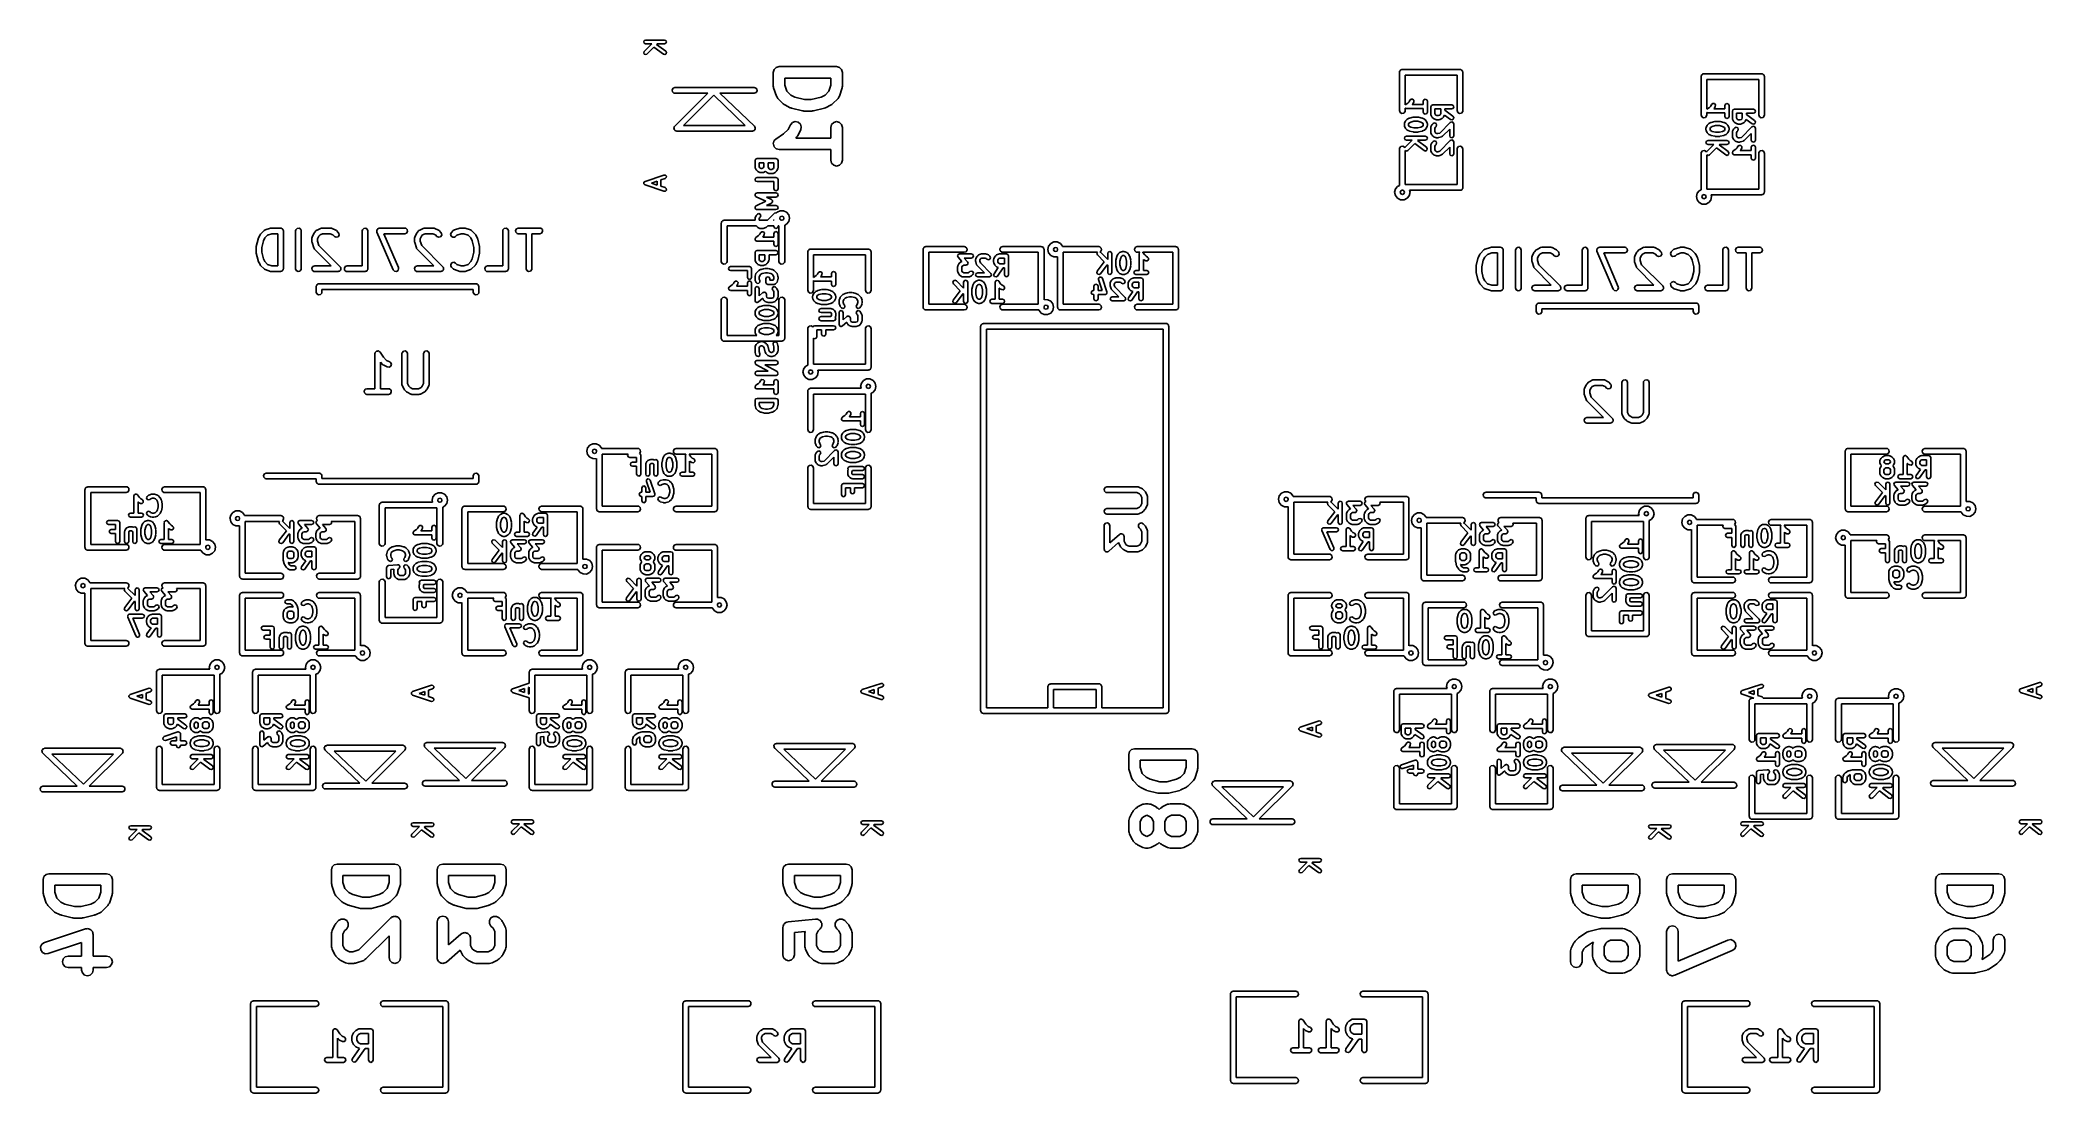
# Model space of a CAD drawing. Extents: x -0.05 to 2.03, y 0.21 to 1.31.
import ezdxf

# ---------------------------------------------------------------- set-up
doc = ezdxf.new("R2010")
doc.units = 0
doc.header["$MEASUREMENT"] = 0
doc.layers.add('BLACK', color=7, linetype='CONTINUOUS')

msp = doc.modelspace()

# ---------------------------------------------------------------- linework, layer by layer
at = {"layer": 'BLACK', "linetype": 'CONTINUOUS'}
for p, q in [((0.5763, 1.3061), (0.5768, 1.3074)), ((0.5768, 1.3047), (0.5763, 1.3061)), ((0.5763, 1.2948), (0.5768, 1.2962)), ((0.5768, 1.2934), (0.5763, 1.2948)), ((0.5768, 1.3074), (0.5782, 1.308)), ((0.5782, 1.3041), (0.5768, 1.3047)), ((0.5768, 1.2962), (0.5848, 1.3041)), ((0.5782, 1.2929), (0.5768, 1.2934)), ((0.5782, 1.308), (0.5979, 1.308)), ((0.5848, 1.3041), (0.5782, 1.3041)), ((0.5796, 1.2934), (0.5782, 1.2929)), ((0.5868, 1.3007), (0.5796, 1.2934)), ((0.5967, 1.2932), (0.5868, 1.3007)), ((0.5903, 1.3041), (0.5896, 1.3035)), ((0.5896, 1.3035), (0.5991, 1.2964)), ((0.5979, 1.3041), (0.5903, 1.3041)), ((0.5982, 1.2929), (0.5967, 1.2932)), ((0.5979, 1.308), (0.5993, 1.3074)), ((0.5993, 1.3047), (0.5979, 1.3041)), ((0.5995, 1.2936), (0.5982, 1.2929)), ((0.5991, 1.2964), (0.5998, 1.2951)), ((0.5993, 1.3074), (0.5999, 1.3061)), ((0.5999, 1.3061), (0.5993, 1.3047)), ((0.5998, 1.2951), (0.5995, 1.2936)), ((0.7111, 1.2743), (0.7119, 1.2773)), ((0.7111, 1.26), (0.7111, 1.2743)), ((0.7119, 1.2773), (0.7141, 1.2795)), ((0.7141, 1.2795), (0.7171, 1.2803)), ((0.7171, 1.2803), (0.7771, 1.2803)), ((0.7771, 1.2803), (0.7801, 1.2795)), ((0.7801, 1.2795), (0.7823, 1.2773)), ((0.7823, 1.2773), (0.7831, 1.2743)), ((0.7831, 1.2743), (0.7831, 1.26)), ((1.3631, 1.275), (1.3632, 1.2751)), ((1.3631, 1.2749), (1.3631, 1.275)), ((1.3631, 1.2745), (1.3631, 1.2749)), ((1.3631, 1.2345), (1.3631, 1.2745)), ((1.3632, 1.2755), (1.3637, 1.2761)), ((1.3632, 1.2751), (1.3632, 1.2755)), ((1.3637, 1.2761), (1.3641, 1.2768)), ((1.3641, 1.2768), (1.3643, 1.2769)), ((1.3643, 1.2769), (1.3645, 1.2771)), ((1.3645, 1.2771), (1.3653, 1.2772)), ((1.3653, 1.2772), (1.366, 1.2774)), ((1.366, 1.2774), (1.426, 1.2774)), ((1.423, 1.2715), (1.3689, 1.2715)), ((1.3689, 1.2715), (1.3689, 1.2404)), ((1.423, 1.2345), (1.423, 1.2715)), ((1.426, 1.2774), (1.4264, 1.2774)), ((1.4264, 1.2774), (1.4265, 1.2774)), ((1.4265, 1.2774), (1.4266, 1.2773)), ((1.4266, 1.2773), (1.427, 1.2773)), ((1.427, 1.2773), (1.4276, 1.2768)), ((1.4276, 1.2768), (1.4283, 1.2764)), ((1.4283, 1.2764), (1.4284, 1.2761)), ((1.4284, 1.2761), (1.4286, 1.276)), ((1.4286, 1.276), (1.4287, 1.2752)), ((1.4287, 1.2752), (1.4289, 1.2745)), ((1.4289, 1.2745), (1.4289, 1.2345)), ((1.6772, 1.271), (1.6777, 1.2716)), ((1.6777, 1.2716), (1.6781, 1.2723)), ((1.6781, 1.2723), (1.6784, 1.2724)), ((1.6784, 1.2724), (1.6785, 1.2726)), ((1.6785, 1.2726), (1.6793, 1.2727)), ((1.6793, 1.2727), (1.68, 1.273)), ((1.68, 1.273), (1.74, 1.273)), ((1.74, 1.273), (1.7404, 1.2729)), ((1.7404, 1.2729), (1.7405, 1.2729)), ((1.7405, 1.2729), (1.7406, 1.2728)), ((1.7406, 1.2728), (1.741, 1.2728)), ((1.741, 1.2728), (1.7416, 1.2723)), ((1.7416, 1.2723), (1.7423, 1.2719)), ((1.7423, 1.2719), (1.7424, 1.2716)), ((1.7424, 1.2716), (1.7426, 1.2715)), ((1.7426, 1.2715), (1.7427, 1.2707)), ((0.6058, 1.2561), (0.6068, 1.2579)), ((0.6061, 1.2541), (0.6058, 1.2561)), ((0.6077, 1.2528), (0.6061, 1.2541)), ((0.6068, 1.2579), (0.6087, 1.2586)), ((0.6087, 1.2527), (0.6077, 1.2528)), ((0.6085, 1.2183), (0.6429, 1.2527)), ((0.6087, 1.2586), (0.6913, 1.2586)), ((0.6429, 1.2527), (0.6087, 1.2527)), ((0.6491, 1.2505), (0.6177, 1.2191)), ((0.682, 1.2191), (0.6491, 1.2505)), ((0.6913, 1.2527), (0.6554, 1.2527)), ((0.6554, 1.2527), (0.6914, 1.2183)), ((0.6913, 1.2586), (0.6923, 1.2584)), ((0.6932, 1.2533), (0.6913, 1.2527)), ((0.6923, 1.2584), (0.6939, 1.2571)), ((0.6942, 1.2551), (0.6932, 1.2533)), ((0.6939, 1.2571), (0.6942, 1.2551)), ((0.7114, 1.2591), (0.7111, 1.26)), ((0.7115, 1.2581), (0.7114, 1.2591)), ((0.7143, 1.2495), (0.7115, 1.2581)), ((0.7231, 1.2683), (0.7231, 1.261)), ((0.7711, 1.2683), (0.7231, 1.2683)), ((0.7231, 1.261), (0.7252, 1.2547)), ((0.7252, 1.2547), (0.7293, 1.2507)), ((0.7293, 1.2507), (0.7335, 1.2485)), ((0.7608, 1.2485), (0.765, 1.2507)), ((0.765, 1.2507), (0.769, 1.2547)), ((0.769, 1.2547), (0.7711, 1.261)), ((0.7711, 1.261), (0.7711, 1.2683)), ((0.7828, 1.2581), (0.78, 1.2495)), ((0.7829, 1.2591), (0.7828, 1.2581)), ((0.7831, 1.26), (0.7829, 1.2591)), ((1.677, 1.27), (1.6771, 1.2704)), ((1.677, 1.23), (1.677, 1.27)), ((1.6771, 1.2705), (1.6772, 1.2706)), ((1.6771, 1.2704), (1.6771, 1.2705)), ((1.6772, 1.2706), (1.6772, 1.271)), ((1.737, 1.2671), (1.6829, 1.2671)), ((1.6829, 1.2671), (1.6829, 1.2359)), ((1.737, 1.23), (1.737, 1.2671)), ((1.7427, 1.2707), (1.7429, 1.27)), ((1.7429, 1.27), (1.7429, 1.23)), ((0.7151, 1.2484), (0.7143, 1.2495)), ((0.7158, 1.2472), (0.7151, 1.2484)), ((0.7215, 1.2415), (0.7158, 1.2472)), ((0.7223, 1.241), (0.7215, 1.2415)), ((0.723, 1.2404), (0.7223, 1.241)), ((0.7287, 1.2375), (0.723, 1.2404)), ((0.7294, 1.2374), (0.7287, 1.2375)), ((0.73, 1.237), (0.7294, 1.2374)), ((0.7414, 1.2342), (0.73, 1.237)), ((0.7335, 1.2485), (0.7436, 1.246)), ((0.7421, 1.2342), (0.7414, 1.2342)), ((0.7429, 1.234), (0.7421, 1.2342)), ((0.7514, 1.234), (0.7429, 1.234)), ((0.7436, 1.246), (0.7507, 1.246)), ((0.7507, 1.246), (0.7608, 1.2485)), ((0.7521, 1.2342), (0.7514, 1.234)), ((0.7529, 1.2342), (0.7521, 1.2342)), ((0.7643, 1.237), (0.7529, 1.2342)), ((0.7649, 1.2374), (0.7643, 1.237)), ((0.7655, 1.2375), (0.7649, 1.2374)), ((0.7713, 1.2404), (0.7655, 1.2375)), ((0.772, 1.241), (0.7713, 1.2404)), ((0.7728, 1.2415), (0.772, 1.241)), ((0.7785, 1.2472), (0.7728, 1.2415)), ((0.7792, 1.2484), (0.7785, 1.2472)), ((0.78, 1.2495), (0.7792, 1.2484)), ((1.3637, 1.2326), (1.3631, 1.2345)), ((1.3655, 1.2316), (1.3637, 1.2326)), ((1.3675, 1.2319), (1.3655, 1.2316)), ((1.3688, 1.2335), (1.3675, 1.2319)), ((1.3689, 1.2345), (1.3688, 1.2335)), ((1.3689, 1.2404), (1.369, 1.2405)), ((1.3693, 1.237), (1.3689, 1.2371)), ((1.3689, 1.2371), (1.3689, 1.2345)), ((1.369, 1.2405), (1.3717, 1.2423)), ((1.3698, 1.2366), (1.3693, 1.237)), ((1.37, 1.2367), (1.3698, 1.2366)), ((1.3702, 1.2366), (1.37, 1.2367)), ((1.3878, 1.2366), (1.3702, 1.2366)), ((1.3717, 1.2423), (1.3731, 1.2438)), ((1.3731, 1.2438), (1.3739, 1.2453)), ((1.3739, 1.2453), (1.3752, 1.2464)), ((1.3752, 1.2464), (1.3768, 1.2463)), ((1.3764, 1.241), (1.3763, 1.2409)), ((1.3763, 1.2409), (1.3878, 1.2409)), ((1.3766, 1.2413), (1.3764, 1.241)), ((1.3768, 1.2415), (1.3766, 1.2413)), ((1.3768, 1.2463), (1.3779, 1.245)), ((1.3778, 1.2434), (1.3768, 1.2415)), ((1.3779, 1.245), (1.3778, 1.2434)), ((1.3878, 1.2444), (1.3884, 1.2459)), ((1.3878, 1.2409), (1.3878, 1.2444)), ((1.3878, 1.2331), (1.3878, 1.2366)), ((1.3884, 1.2316), (1.3878, 1.2331)), ((1.3884, 1.2459), (1.3899, 1.2465)), ((1.3899, 1.2309), (1.3884, 1.2316)), ((1.3899, 1.2465), (1.3914, 1.2459)), ((1.3914, 1.2316), (1.3899, 1.2309)), ((1.3914, 1.2459), (1.3921, 1.2444)), ((1.3921, 1.2331), (1.3914, 1.2316)), ((1.3921, 1.2444), (1.3921, 1.2331)), ((1.3956, 1.2384), (1.3962, 1.2399)), ((1.3956, 1.2309), (1.3956, 1.2384)), ((1.3958, 1.2305), (1.3956, 1.2309)), ((1.3958, 1.23), (1.3958, 1.2305)), ((1.3967, 1.2281), (1.3958, 1.23)), ((1.3962, 1.2399), (1.3977, 1.2406)), ((1.3977, 1.2406), (1.4174, 1.2406)), ((1.3999, 1.2363), (1.3999, 1.2314)), ((1.4059, 1.2363), (1.3999, 1.2363)), ((1.3999, 1.2314), (1.4004, 1.2303)), ((1.4004, 1.2303), (1.4009, 1.2299)), ((1.4009, 1.2299), (1.402, 1.2293)), ((1.4038, 1.2293), (1.4049, 1.2299)), ((1.4049, 1.2299), (1.4053, 1.2303)), ((1.4053, 1.2303), (1.4059, 1.2314)), ((1.4059, 1.2314), (1.4059, 1.2363)), ((1.4099, 1.2298), (1.409, 1.2281)), ((1.4162, 1.2254), (1.4099, 1.2298)), ((1.4174, 1.2363), (1.4102, 1.2363)), ((1.4102, 1.2363), (1.4102, 1.2349)), ((1.4102, 1.2349), (1.4186, 1.2289)), ((1.4174, 1.2406), (1.4189, 1.2399)), ((1.4189, 1.2369), (1.4174, 1.2363)), ((1.4189, 1.2399), (1.4196, 1.2384)), ((1.4196, 1.2384), (1.4189, 1.2369)), ((1.4237, 1.2326), (1.423, 1.2345)), ((1.4255, 1.2316), (1.4237, 1.2326)), ((1.4275, 1.2319), (1.4255, 1.2316)), ((1.4288, 1.2335), (1.4275, 1.2319)), ((1.4289, 1.2345), (1.4288, 1.2335)), ((1.6777, 1.2281), (1.677, 1.23)), ((1.6829, 1.23), (1.6828, 1.229)), ((1.6829, 1.2359), (1.683, 1.236)), ((1.6833, 1.2325), (1.6829, 1.2326)), ((1.6829, 1.2326), (1.6829, 1.23)), ((1.683, 1.236), (1.6857, 1.2378)), ((1.6838, 1.2321), (1.6833, 1.2325)), ((1.684, 1.2322), (1.6838, 1.2321)), ((1.6842, 1.2321), (1.684, 1.2322)), ((1.7018, 1.2321), (1.6842, 1.2321)), ((1.6857, 1.2378), (1.6871, 1.2393)), ((1.6871, 1.2393), (1.6879, 1.2408)), ((1.6879, 1.2408), (1.6892, 1.2419)), ((1.6892, 1.2419), (1.6908, 1.2418)), ((1.6904, 1.2365), (1.6903, 1.2364)), ((1.6903, 1.2364), (1.7018, 1.2364)), ((1.6906, 1.2368), (1.6904, 1.2365)), ((1.6908, 1.237), (1.6906, 1.2368)), ((1.6908, 1.2418), (1.6919, 1.2405)), ((1.6918, 1.2389), (1.6908, 1.237)), ((1.6919, 1.2405), (1.6918, 1.2389)), ((1.7018, 1.2399), (1.7024, 1.2414)), ((1.7018, 1.2364), (1.7018, 1.2399)), ((1.7018, 1.2286), (1.7018, 1.2321)), ((1.7024, 1.2414), (1.7039, 1.242)), ((1.7039, 1.242), (1.7054, 1.2414)), ((1.7054, 1.2414), (1.7061, 1.2399)), ((1.7061, 1.2399), (1.7061, 1.2286)), ((1.7096, 1.2339), (1.7102, 1.2354)), ((1.7096, 1.2264), (1.7096, 1.2339)), ((1.7102, 1.2354), (1.7117, 1.2361)), ((1.7117, 1.2361), (1.7314, 1.2361)), ((1.7139, 1.2318), (1.7139, 1.2269)), ((1.7199, 1.2318), (1.7139, 1.2318)), ((1.7199, 1.2269), (1.7199, 1.2318)), ((1.7314, 1.2318), (1.7242, 1.2318)), ((1.7242, 1.2318), (1.7242, 1.2304)), ((1.7242, 1.2304), (1.7326, 1.2244)), ((1.7314, 1.2361), (1.7329, 1.2354)), ((1.7329, 1.2324), (1.7314, 1.2318)), ((1.7329, 1.2354), (1.7336, 1.2339)), ((1.7336, 1.2339), (1.7329, 1.2324)), ((1.7377, 1.2281), (1.737, 1.23)), ((1.7429, 1.23), (1.7428, 1.229)), ((0.6077, 1.2167), (0.6081, 1.2175)), ((0.6077, 1.2166), (0.6077, 1.2167)), ((0.6077, 1.2165), (0.6077, 1.2166)), ((0.6079, 1.2156), (0.6077, 1.2165)), ((0.608, 1.2147), (0.6079, 1.2156)), ((0.6081, 1.2146), (0.608, 1.2147)), ((0.6081, 1.2175), (0.6085, 1.2183)), ((0.6082, 1.2145), (0.6081, 1.2146)), ((0.6089, 1.214), (0.6082, 1.2145)), ((0.6096, 1.2134), (0.6089, 1.214)), ((0.6098, 1.2134), (0.6096, 1.2134)), ((0.61, 1.2134), (0.6098, 1.2133)), ((0.6098, 1.2133), (0.6098, 1.2134)), ((0.6106, 1.2132), (0.61, 1.2134)), ((0.6894, 1.2132), (0.6106, 1.2132)), ((0.6177, 1.2191), (0.682, 1.2191)), ((0.6903, 1.2136), (0.6894, 1.2132)), ((0.6912, 1.2138), (0.6903, 1.2136)), ((0.6913, 1.2139), (0.6912, 1.2139)), ((0.6912, 1.2139), (0.6912, 1.2138)), ((0.6918, 1.2147), (0.6913, 1.2139)), ((0.6914, 1.2183), (0.6919, 1.2178)), ((0.6923, 1.2155), (0.6918, 1.2147)), ((0.6919, 1.2178), (0.692, 1.2177)), ((0.692, 1.2177), (0.692, 1.2176)), ((0.692, 1.2176), (0.692, 1.2175)), ((0.692, 1.2175), (0.6921, 1.2166)), ((0.6921, 1.2166), (0.6923, 1.2157)), ((0.6923, 1.2157), (0.6923, 1.2156)), ((0.6923, 1.2156), (0.6923, 1.2155)), ((0.7138, 1.205), (0.7219, 1.2104)), ((0.7219, 1.2104), (0.7265, 1.215)), ((0.7265, 1.215), (0.7289, 1.2198)), ((0.7289, 1.2198), (0.731, 1.2222)), ((0.731, 1.2222), (0.7339, 1.2231)), ((0.7339, 1.2231), (0.737, 1.2225)), ((0.7397, 1.2145), (0.7368, 1.2087)), ((0.737, 1.2225), (0.7393, 1.2205)), ((0.7393, 1.2205), (0.7403, 1.2175)), ((0.7403, 1.2175), (0.7397, 1.2145)), ((0.7711, 1.2171), (0.7719, 1.2201)), ((0.7711, 1.206), (0.7711, 1.2171)), ((0.7719, 1.2201), (0.7741, 1.2223)), ((0.7741, 1.2223), (0.7771, 1.2231)), ((0.7771, 1.2231), (0.7801, 1.2223)), ((0.7801, 1.2223), (0.7823, 1.2201)), ((0.7823, 1.2201), (0.7831, 1.2171)), ((0.7831, 1.2171), (0.7831, 1.1829)), ((1.3681, 1.2209), (1.3682, 1.2214)), ((1.3681, 1.219), (1.3681, 1.2209)), ((1.3682, 1.2186), (1.3681, 1.219)), ((1.3682, 1.2214), (1.3683, 1.2219)), ((1.3683, 1.2181), (1.3682, 1.2186)), ((1.3683, 1.2219), (1.3692, 1.2237)), ((1.3692, 1.2162), (1.3683, 1.2181)), ((1.3692, 1.2237), (1.3695, 1.224)), ((1.3695, 1.216), (1.3692, 1.2162)), ((1.3695, 1.224), (1.3696, 1.2243)), ((1.3696, 1.2156), (1.3695, 1.216)), ((1.3696, 1.2243), (1.3706, 1.2252)), ((1.3706, 1.2147), (1.3696, 1.2156)), ((1.3706, 1.2252), (1.3709, 1.2254)), ((1.3709, 1.2146), (1.3706, 1.2147)), ((1.3709, 1.2254), (1.3711, 1.2256)), ((1.3711, 1.2143), (1.3709, 1.2146)), ((1.3711, 1.2256), (1.373, 1.2266)), ((1.373, 1.2134), (1.3711, 1.2143)), ((1.3729, 1.2215), (1.3724, 1.2204)), ((1.3724, 1.2204), (1.3724, 1.2195)), ((1.3724, 1.2195), (1.3729, 1.2184)), ((1.3734, 1.222), (1.3729, 1.2215)), ((1.3729, 1.2184), (1.3734, 1.218)), ((1.373, 1.2266), (1.3733, 1.2266)), ((1.3733, 1.2133), (1.373, 1.2134)), ((1.3733, 1.2266), (1.3734, 1.2268)), ((1.3734, 1.2132), (1.3733, 1.2133)), ((1.3734, 1.2268), (1.3772, 1.2277)), ((1.3747, 1.2226), (1.3734, 1.222)), ((1.3734, 1.218), (1.3747, 1.2173)), ((1.3772, 1.2123), (1.3734, 1.2132)), ((1.378, 1.2234), (1.3747, 1.2226)), ((1.3747, 1.2173), (1.378, 1.2165)), ((1.3772, 1.2277), (1.3775, 1.2276)), ((1.3775, 1.2123), (1.3772, 1.2123)), ((1.3775, 1.2276), (1.3777, 1.2277)), ((1.3777, 1.2122), (1.3775, 1.2123)), ((1.3777, 1.2277), (1.3824, 1.2277)), ((1.3824, 1.2122), (1.3777, 1.2122)), ((1.3821, 1.2234), (1.378, 1.2234)), ((1.378, 1.2165), (1.3821, 1.2165)), ((1.3854, 1.2226), (1.3821, 1.2234)), ((1.3821, 1.2165), (1.3854, 1.2173)), ((1.3824, 1.2277), (1.3827, 1.2276)), ((1.3827, 1.2123), (1.3824, 1.2122)), ((1.3827, 1.2276), (1.3829, 1.2277)), ((1.3829, 1.2123), (1.3827, 1.2123)), ((1.3829, 1.2277), (1.3867, 1.2268)), ((1.3867, 1.2132), (1.3829, 1.2123)), ((1.3868, 1.222), (1.3854, 1.2226)), ((1.3854, 1.2173), (1.3868, 1.218)), ((1.3867, 1.2268), (1.3869, 1.2266)), ((1.3869, 1.2133), (1.3867, 1.2132)), ((1.3872, 1.2215), (1.3868, 1.222)), ((1.3868, 1.218), (1.3872, 1.2184)), ((1.3869, 1.2266), (1.3871, 1.2266)), ((1.3871, 1.2134), (1.3869, 1.2133)), ((1.3871, 1.2266), (1.389, 1.2256)), ((1.389, 1.2143), (1.3871, 1.2134)), ((1.3878, 1.2204), (1.3872, 1.2215)), ((1.3872, 1.2184), (1.3878, 1.2195)), ((1.3878, 1.2195), (1.3878, 1.2204)), ((1.389, 1.2256), (1.3892, 1.2254)), ((1.3892, 1.2146), (1.389, 1.2143)), ((1.3892, 1.2254), (1.3896, 1.2252)), ((1.3896, 1.2147), (1.3892, 1.2146)), ((1.3896, 1.2252), (1.3905, 1.2243)), ((1.3905, 1.2156), (1.3896, 1.2147)), ((1.3905, 1.2243), (1.3906, 1.224)), ((1.3906, 1.216), (1.3905, 1.2156)), ((1.3906, 1.224), (1.3909, 1.2237)), ((1.3909, 1.2162), (1.3906, 1.216)), ((1.3909, 1.2237), (1.3918, 1.2219)), ((1.3918, 1.2181), (1.3909, 1.2162)), ((1.3918, 1.2219), (1.3919, 1.2214)), ((1.3919, 1.2186), (1.3918, 1.2181)), ((1.3919, 1.2214), (1.3921, 1.2209)), ((1.3921, 1.219), (1.3919, 1.2186)), ((1.3921, 1.2209), (1.3921, 1.219)), ((1.3956, 1.2168), (1.3958, 1.2173)), ((1.3956, 1.2122), (1.3956, 1.2168)), ((1.3958, 1.2117), (1.3956, 1.2122)), ((1.3958, 1.2178), (1.3967, 1.2197)), ((1.3958, 1.2173), (1.3958, 1.2178)), ((1.3958, 1.2112), (1.3958, 1.2117)), ((1.3967, 1.2093), (1.3958, 1.2112)), ((1.397, 1.2279), (1.3967, 1.2281)), ((1.3967, 1.2197), (1.397, 1.2199)), ((1.397, 1.2091), (1.3967, 1.2093)), ((1.3971, 1.2275), (1.397, 1.2279)), ((1.397, 1.2199), (1.3971, 1.2202)), ((1.3971, 1.2088), (1.397, 1.2091)), ((1.3981, 1.2266), (1.3971, 1.2275)), ((1.3971, 1.2202), (1.3981, 1.2212)), ((1.3981, 1.2078), (1.3971, 1.2088)), ((1.3984, 1.2265), (1.3981, 1.2266)), ((1.3981, 1.2212), (1.3996, 1.2218)), ((1.3986, 1.2262), (1.3984, 1.2265)), ((1.4005, 1.2252), (1.3986, 1.2262)), ((1.3996, 1.2218), (1.4011, 1.2212)), ((1.4004, 1.2174), (1.3999, 1.2163)), ((1.3999, 1.2163), (1.3999, 1.2127)), ((1.3999, 1.2127), (1.4004, 1.2115)), ((1.4011, 1.2181), (1.4004, 1.2174)), ((1.4004, 1.2115), (1.4009, 1.2111)), ((1.401, 1.2252), (1.4005, 1.2252)), ((1.4009, 1.2111), (1.402, 1.2106)), ((1.4015, 1.225), (1.401, 1.2252)), ((1.4011, 1.2212), (1.4017, 1.2197)), ((1.4017, 1.2197), (1.4011, 1.2181)), ((1.4043, 1.225), (1.4015, 1.225)), ((1.402, 1.2293), (1.4038, 1.2293)), ((1.402, 1.2106), (1.403, 1.2106)), ((1.403, 1.2106), (1.405, 1.2112)), ((1.4047, 1.2252), (1.4043, 1.225)), ((1.4052, 1.2252), (1.4047, 1.2252)), ((1.405, 1.2112), (1.4159, 1.2221)), ((1.4071, 1.2262), (1.4052, 1.2252)), ((1.4074, 1.2265), (1.4071, 1.2262)), ((1.4077, 1.2266), (1.4074, 1.2265)), ((1.4086, 1.2275), (1.4077, 1.2266)), ((1.4153, 1.2154), (1.4077, 1.2078)), ((1.4087, 1.2279), (1.4086, 1.2275)), ((1.409, 1.2281), (1.4087, 1.2279)), ((1.4153, 1.2084), (1.4153, 1.2154)), ((1.4159, 1.2221), (1.4174, 1.2228)), ((1.4178, 1.225), (1.4162, 1.2254)), ((1.4174, 1.2228), (1.4189, 1.2221)), ((1.4192, 1.2259), (1.4178, 1.225)), ((1.4186, 1.2289), (1.4195, 1.2275)), ((1.4189, 1.2221), (1.4196, 1.2206)), ((1.4195, 1.2275), (1.4192, 1.2259)), ((1.4196, 1.2206), (1.4196, 1.2084)), ((1.6795, 1.2271), (1.6777, 1.2281)), ((1.6815, 1.2274), (1.6795, 1.2271)), ((1.6828, 1.229), (1.6815, 1.2274)), ((1.6821, 1.2164), (1.6823, 1.2169)), ((1.6821, 1.2145), (1.6821, 1.2164)), ((1.6823, 1.2141), (1.6821, 1.2145)), ((1.6823, 1.2174), (1.6832, 1.2192)), ((1.6823, 1.2169), (1.6823, 1.2174)), ((1.6823, 1.2136), (1.6823, 1.2141)), ((1.6832, 1.2117), (1.6823, 1.2136)), ((1.6832, 1.2192), (1.6835, 1.2195)), ((1.6835, 1.2115), (1.6832, 1.2117)), ((1.6835, 1.2195), (1.6836, 1.2198)), ((1.6836, 1.2111), (1.6835, 1.2115)), ((1.6836, 1.2198), (1.6846, 1.2207)), ((1.6846, 1.2102), (1.6836, 1.2111)), ((1.6846, 1.2207), (1.6849, 1.2209)), ((1.6849, 1.2101), (1.6846, 1.2102)), ((1.6849, 1.2209), (1.6851, 1.2211)), ((1.6851, 1.2098), (1.6849, 1.2101)), ((1.6851, 1.2211), (1.687, 1.2221)), ((1.687, 1.2089), (1.6851, 1.2098)), ((1.6869, 1.217), (1.6864, 1.2159)), ((1.6864, 1.2159), (1.6864, 1.215)), ((1.6864, 1.215), (1.6869, 1.2139)), ((1.6874, 1.2174), (1.6869, 1.217)), ((1.6869, 1.2139), (1.6874, 1.2135)), ((1.687, 1.2221), (1.6872, 1.2221)), ((1.6872, 1.2088), (1.687, 1.2089)), ((1.6872, 1.2221), (1.6874, 1.2223)), ((1.6874, 1.2087), (1.6872, 1.2088)), ((1.6874, 1.2223), (1.6912, 1.2232)), ((1.6887, 1.2181), (1.6874, 1.2174)), ((1.6874, 1.2135), (1.6887, 1.2128)), ((1.692, 1.2189), (1.6887, 1.2181)), ((1.6887, 1.2128), (1.692, 1.212)), ((1.6912, 1.2232), (1.6915, 1.2231)), ((1.6915, 1.2231), (1.6917, 1.2232)), ((1.6917, 1.2232), (1.6964, 1.2232)), ((1.6961, 1.2189), (1.692, 1.2189)), ((1.692, 1.212), (1.6961, 1.212)), ((1.6994, 1.2181), (1.6961, 1.2189)), ((1.6961, 1.212), (1.6994, 1.2128)), ((1.6964, 1.2232), (1.6967, 1.2231)), ((1.6967, 1.2231), (1.6969, 1.2232)), ((1.6969, 1.2232), (1.7007, 1.2223)), ((1.7008, 1.2174), (1.6994, 1.2181)), ((1.6994, 1.2128), (1.7008, 1.2135)), ((1.7007, 1.2223), (1.7009, 1.2221)), ((1.7009, 1.2088), (1.7007, 1.2087)), ((1.7012, 1.217), (1.7008, 1.2174)), ((1.7008, 1.2135), (1.7012, 1.2139)), ((1.7009, 1.2221), (1.7011, 1.2221)), ((1.7011, 1.2089), (1.7009, 1.2088)), ((1.7011, 1.2221), (1.703, 1.2211)), ((1.703, 1.2098), (1.7011, 1.2089)), ((1.7018, 1.2159), (1.7012, 1.217)), ((1.7012, 1.2139), (1.7018, 1.215)), ((1.7024, 1.2271), (1.7018, 1.2286)), ((1.7018, 1.215), (1.7018, 1.2159)), ((1.7039, 1.2265), (1.7024, 1.2271)), ((1.703, 1.2211), (1.7032, 1.2209)), ((1.7032, 1.2101), (1.703, 1.2098)), ((1.7032, 1.2209), (1.7036, 1.2207)), ((1.7036, 1.2102), (1.7032, 1.2101)), ((1.7036, 1.2207), (1.7045, 1.2198)), ((1.7045, 1.2111), (1.7036, 1.2102)), ((1.7054, 1.2271), (1.7039, 1.2265)), ((1.7045, 1.2198), (1.7046, 1.2195)), ((1.7046, 1.2115), (1.7045, 1.2111)), ((1.7046, 1.2195), (1.7049, 1.2192)), ((1.7049, 1.2117), (1.7046, 1.2115)), ((1.7049, 1.2192), (1.7058, 1.2174)), ((1.7058, 1.2136), (1.7049, 1.2117)), ((1.7061, 1.2286), (1.7054, 1.2271)), ((1.7058, 1.2174), (1.7059, 1.2169)), ((1.7059, 1.2141), (1.7058, 1.2136)), ((1.7059, 1.2169), (1.7061, 1.2164)), ((1.7061, 1.2145), (1.7059, 1.2141)), ((1.7061, 1.2164), (1.7061, 1.2145)), ((1.7098, 1.226), (1.7096, 1.2264)), ((1.7096, 1.2124), (1.7098, 1.2128)), ((1.7096, 1.2076), (1.7096, 1.2124)), ((1.7098, 1.2255), (1.7098, 1.226)), ((1.7107, 1.2236), (1.7098, 1.2255)), ((1.7098, 1.2133), (1.7107, 1.2152)), ((1.7098, 1.2128), (1.7098, 1.2133)), ((1.711, 1.2233), (1.7107, 1.2236)), ((1.7107, 1.2152), (1.711, 1.2154)), ((1.7111, 1.223), (1.711, 1.2233)), ((1.711, 1.2154), (1.7111, 1.2157)), ((1.7121, 1.2221), (1.7111, 1.223)), ((1.7111, 1.2157), (1.7121, 1.2167)), ((1.7124, 1.222), (1.7121, 1.2221)), ((1.7121, 1.2167), (1.7136, 1.2173)), ((1.7126, 1.2217), (1.7124, 1.222)), ((1.7145, 1.2207), (1.7126, 1.2217)), ((1.7136, 1.2173), (1.7151, 1.2167)), ((1.7139, 1.2269), (1.7144, 1.2258)), ((1.7144, 1.2129), (1.7139, 1.2118)), ((1.7139, 1.2118), (1.7139, 1.2082)), ((1.7144, 1.2258), (1.7149, 1.2254)), ((1.7151, 1.2136), (1.7144, 1.2129)), ((1.715, 1.2207), (1.7145, 1.2207)), ((1.7149, 1.2254), (1.716, 1.2248)), ((1.7155, 1.2205), (1.715, 1.2207)), ((1.7151, 1.2167), (1.7157, 1.2152)), ((1.7157, 1.2152), (1.7151, 1.2136)), ((1.7183, 1.2205), (1.7155, 1.2205)), ((1.716, 1.2248), (1.7178, 1.2248)), ((1.7178, 1.2248), (1.7189, 1.2254)), ((1.7187, 1.2207), (1.7183, 1.2205)), ((1.7192, 1.2207), (1.7187, 1.2207)), ((1.7189, 1.2254), (1.7193, 1.2258)), ((1.719, 1.2067), (1.7299, 1.2176)), ((1.7211, 1.2217), (1.7192, 1.2207)), ((1.7193, 1.2258), (1.7199, 1.2269)), ((1.7213, 1.222), (1.7211, 1.2217)), ((1.7217, 1.2221), (1.7213, 1.222)), ((1.7226, 1.223), (1.7217, 1.2221)), ((1.7293, 1.2109), (1.7217, 1.2033)), ((1.7228, 1.2233), (1.7226, 1.223)), ((1.723, 1.2236), (1.7228, 1.2233)), ((1.7239, 1.2253), (1.723, 1.2236)), ((1.7302, 1.2209), (1.7239, 1.2253)), ((1.7293, 1.2039), (1.7293, 1.2109)), ((1.7299, 1.2176), (1.7314, 1.2183)), ((1.7318, 1.2206), (1.7302, 1.2209)), ((1.7314, 1.2183), (1.7329, 1.2176)), ((1.7332, 1.2214), (1.7318, 1.2206)), ((1.7326, 1.2244), (1.7335, 1.223)), ((1.7329, 1.2176), (1.7336, 1.2161)), ((1.7335, 1.223), (1.7332, 1.2214)), ((1.7336, 1.2161), (1.7336, 1.2039)), ((1.7395, 1.2271), (1.7377, 1.2281)), ((1.7415, 1.2274), (1.7395, 1.2271)), ((1.7428, 1.229), (1.7415, 1.2274)), ((0.7111, 1.2), (0.7115, 1.2013)), ((0.7112, 1.1998), (0.7111, 1.2)), ((0.7112, 1.1996), (0.7112, 1.1998)), ((0.7116, 1.1983), (0.7112, 1.1996)), ((0.7115, 1.2013), (0.7118, 1.2027)), ((0.7119, 1.197), (0.7116, 1.1983)), ((0.7118, 1.2027), (0.7119, 1.2028)), ((0.7119, 1.203), (0.7129, 1.204)), ((0.7119, 1.2028), (0.7119, 1.203)), ((0.7121, 1.1969), (0.7119, 1.197)), ((0.7122, 1.1967), (0.7121, 1.1969)), ((0.7132, 1.1958), (0.7122, 1.1967)), ((0.7129, 1.204), (0.7138, 1.205)), ((0.7141, 1.1948), (0.7132, 1.1958)), ((0.7143, 1.1947), (0.7141, 1.1948)), ((0.7145, 1.1946), (0.7143, 1.1947)), ((0.7158, 1.1944), (0.7145, 1.1946)), ((0.7171, 1.194), (0.7158, 1.1944)), ((0.7711, 1.194), (0.7171, 1.194)), ((0.7357, 1.2072), (0.7345, 1.206)), ((0.7345, 1.206), (0.7711, 1.206)), ((0.7362, 1.208), (0.7357, 1.2072)), ((0.7368, 1.2087), (0.7362, 1.208)), ((0.7711, 1.1829), (0.7711, 1.194)), ((1.3631, 1.1945), (1.3632, 1.1955)), ((1.3631, 1.1567), (1.3631, 1.1945)), ((1.3632, 1.1955), (1.3645, 1.1971)), ((1.3645, 1.1971), (1.3665, 1.1974)), ((1.3665, 1.1974), (1.3683, 1.1964)), ((1.3681, 1.2059), (1.3687, 1.2074)), ((1.3687, 1.2044), (1.3681, 1.2059)), ((1.3683, 1.1964), (1.3685, 1.1957)), ((1.3685, 1.1957), (1.3687, 1.1962)), ((1.3687, 1.2074), (1.3702, 1.2081)), ((1.3702, 1.2038), (1.3687, 1.2044)), ((1.3687, 1.1962), (1.3763, 1.2038)), ((1.3702, 1.1925), (1.3689, 1.193)), ((1.3689, 1.193), (1.3689, 1.1575)), ((1.3702, 1.2081), (1.3899, 1.2081)), ((1.3763, 1.2038), (1.3702, 1.2038)), ((1.3717, 1.1931), (1.3702, 1.1925)), ((1.3789, 1.2002), (1.3717, 1.1931)), ((1.3886, 1.1929), (1.3789, 1.2002)), ((1.3824, 1.2038), (1.3819, 1.2033)), ((1.3819, 1.2033), (1.3912, 1.1964)), ((1.3899, 1.2038), (1.3824, 1.2038)), ((1.3902, 1.1925), (1.3886, 1.1929)), ((1.3899, 1.2081), (1.3914, 1.2074)), ((1.3914, 1.2044), (1.3899, 1.2038)), ((1.3916, 1.1933), (1.3902, 1.1925)), ((1.3912, 1.1964), (1.392, 1.1949)), ((1.3914, 1.2074), (1.3921, 1.2059)), ((1.3921, 1.2059), (1.3914, 1.2044)), ((1.392, 1.1949), (1.3916, 1.1933)), ((1.3956, 1.1981), (1.3958, 1.1986)), ((1.3956, 1.1934), (1.3956, 1.1981)), ((1.3958, 1.1929), (1.3956, 1.1934)), ((1.3958, 1.199), (1.3967, 1.2009)), ((1.3958, 1.1986), (1.3958, 1.199)), ((1.3958, 1.1924), (1.3958, 1.1929)), ((1.3967, 1.1906), (1.3958, 1.1924)), ((1.3967, 1.2009), (1.397, 1.2011)), ((1.397, 1.1903), (1.3967, 1.1906)), ((1.397, 1.2011), (1.3971, 1.2015)), ((1.3971, 1.19), (1.397, 1.1903)), ((1.3971, 1.2015), (1.3981, 1.2024)), ((1.3981, 1.1891), (1.3971, 1.19)), ((1.3984, 1.2077), (1.3981, 1.2078)), ((1.3981, 1.2024), (1.3996, 1.203)), ((1.3984, 1.1889), (1.3981, 1.1891)), ((1.3986, 1.2074), (1.3984, 1.2077)), ((1.3986, 1.1887), (1.3984, 1.1889)), ((1.4005, 1.2065), (1.3986, 1.2074)), ((1.4005, 1.1877), (1.3986, 1.1887)), ((1.3996, 1.203), (1.4011, 1.2024)), ((1.4004, 1.1987), (1.3999, 1.1976)), ((1.3999, 1.1976), (1.3999, 1.1939)), ((1.3999, 1.1939), (1.4004, 1.1928)), ((1.4011, 1.1994), (1.4004, 1.1987)), ((1.4004, 1.1928), (1.4009, 1.1924)), ((1.401, 1.2064), (1.4005, 1.2065)), ((1.4009, 1.1924), (1.402, 1.1918)), ((1.4015, 1.2063), (1.401, 1.2064)), ((1.4011, 1.2024), (1.4017, 1.2009)), ((1.4017, 1.2009), (1.4011, 1.1994)), ((1.4033, 1.2063), (1.4015, 1.2063)), ((1.402, 1.1918), (1.403, 1.1918)), ((1.403, 1.1918), (1.405, 1.1925)), ((1.4037, 1.2064), (1.4033, 1.2063)), ((1.404, 1.2064), (1.4037, 1.2064)), ((1.4068, 1.2073), (1.404, 1.2064)), ((1.4068, 1.1885), (1.404, 1.1876)), ((1.405, 1.1925), (1.4159, 1.2034)), ((1.4072, 1.2076), (1.4068, 1.2073)), ((1.4072, 1.1889), (1.4068, 1.1885)), ((1.4077, 1.2078), (1.4072, 1.2076)), ((1.4077, 1.1891), (1.4072, 1.1889)), ((1.4153, 1.1966), (1.4077, 1.1891)), ((1.4159, 1.2069), (1.4153, 1.2084)), ((1.4153, 1.1896), (1.4153, 1.1966)), ((1.4159, 1.1881), (1.4153, 1.1896)), ((1.4174, 1.2063), (1.4159, 1.2069)), ((1.4159, 1.2034), (1.4174, 1.204)), ((1.4174, 1.1875), (1.4159, 1.1881)), ((1.4189, 1.2069), (1.4174, 1.2063)), ((1.4174, 1.204), (1.4189, 1.2034)), ((1.4189, 1.1881), (1.4174, 1.1875)), ((1.4196, 1.2084), (1.4189, 1.2069)), ((1.4189, 1.2034), (1.4196, 1.2018)), ((1.4196, 1.1896), (1.4189, 1.1881)), ((1.4196, 1.2018), (1.4196, 1.1896)), ((1.423, 1.1945), (1.4232, 1.1955)), ((1.423, 1.1575), (1.423, 1.1945)), ((1.4232, 1.1955), (1.4245, 1.1971)), ((1.4245, 1.1971), (1.4265, 1.1974)), ((1.4265, 1.1974), (1.4283, 1.1964)), ((1.4283, 1.1964), (1.4289, 1.1945)), ((1.4289, 1.1945), (1.4289, 1.1545)), ((1.677, 1.19), (1.6772, 1.191)), ((1.677, 1.1522), (1.677, 1.19)), ((1.6772, 1.191), (1.6785, 1.1926)), ((1.6785, 1.1926), (1.6805, 1.1929)), ((1.6805, 1.1929), (1.6823, 1.1919)), ((1.6821, 1.2014), (1.6827, 1.2029)), ((1.6827, 1.1999), (1.6821, 1.2014)), ((1.6823, 1.1919), (1.6825, 1.1912)), ((1.6825, 1.1912), (1.6827, 1.1917)), ((1.6827, 1.2029), (1.6842, 1.2035)), ((1.6842, 1.1992), (1.6827, 1.1999)), ((1.6827, 1.1917), (1.6903, 1.1992)), ((1.6842, 1.188), (1.6829, 1.1885)), ((1.6829, 1.1885), (1.6829, 1.1529)), ((1.6842, 1.2035), (1.7039, 1.2035)), ((1.6903, 1.1992), (1.6842, 1.1992)), ((1.6857, 1.1886), (1.6842, 1.188)), ((1.6929, 1.1957), (1.6857, 1.1886)), ((1.6912, 1.2078), (1.6874, 1.2087)), ((1.6915, 1.2078), (1.6912, 1.2078)), ((1.6917, 1.2077), (1.6915, 1.2078)), ((1.6964, 1.2077), (1.6917, 1.2077)), ((1.7026, 1.1884), (1.6929, 1.1957)), ((1.6964, 1.1992), (1.6959, 1.1988)), ((1.6959, 1.1988), (1.7052, 1.1919)), ((1.6967, 1.2078), (1.6964, 1.2077)), ((1.7039, 1.1992), (1.6964, 1.1992)), ((1.6969, 1.2078), (1.6967, 1.2078)), ((1.7007, 1.2087), (1.6969, 1.2078)), ((1.7042, 1.188), (1.7026, 1.1884)), ((1.7039, 1.2035), (1.7054, 1.2029)), ((1.7054, 1.1999), (1.7039, 1.1992)), ((1.7056, 1.1888), (1.7042, 1.188)), ((1.7052, 1.1919), (1.706, 1.1904)), ((1.7054, 1.2029), (1.7061, 1.2014)), ((1.7061, 1.2014), (1.7054, 1.1999)), ((1.706, 1.1904), (1.7056, 1.1888)), ((1.7098, 1.2072), (1.7096, 1.2076)), ((1.7096, 1.1912), (1.71, 1.1917)), ((1.7096, 1.191), (1.7096, 1.1912)), ((1.7096, 1.1908), (1.7096, 1.191)), ((1.7098, 1.1902), (1.7096, 1.1908)), ((1.7098, 1.2067), (1.7098, 1.2072)), ((1.7107, 1.2048), (1.7098, 1.2067)), ((1.7099, 1.1896), (1.7098, 1.1902)), ((1.7101, 1.1894), (1.7099, 1.1896)), ((1.71, 1.1917), (1.7102, 1.1923)), ((1.7102, 1.1892), (1.7101, 1.1894)), ((1.7102, 1.1923), (1.7104, 1.1924)), ((1.7108, 1.189), (1.7102, 1.1892)), ((1.7104, 1.1924), (1.7105, 1.1926)), ((1.7105, 1.1926), (1.7132, 1.1943)), ((1.711, 1.2046), (1.7107, 1.2048)), ((1.7113, 1.1887), (1.7108, 1.189)), ((1.7111, 1.2043), (1.711, 1.2046)), ((1.7121, 1.2033), (1.7111, 1.2043)), ((1.7115, 1.1887), (1.7113, 1.1887)), ((1.7117, 1.1886), (1.7115, 1.1887)), ((1.7293, 1.1886), (1.7117, 1.1886)), ((1.7124, 1.2032), (1.7121, 1.2033)), ((1.7126, 1.2029), (1.7124, 1.2032)), ((1.7145, 1.202), (1.7126, 1.2029)), ((1.7132, 1.1943), (1.7146, 1.1958)), ((1.7139, 1.2082), (1.7144, 1.207)), ((1.7144, 1.207), (1.7149, 1.2066)), ((1.715, 1.2019), (1.7145, 1.202)), ((1.7146, 1.1958), (1.7154, 1.1974)), ((1.7149, 1.2066), (1.716, 1.2061)), ((1.7155, 1.2018), (1.715, 1.2019)), ((1.7154, 1.1974), (1.7167, 1.1984)), ((1.7173, 1.2018), (1.7155, 1.2018)), ((1.716, 1.2061), (1.717, 1.2061)), ((1.7167, 1.1984), (1.7183, 1.1983)), ((1.717, 1.2061), (1.719, 1.2067)), ((1.7177, 1.2019), (1.7173, 1.2018)), ((1.718, 1.2019), (1.7177, 1.2019)), ((1.7179, 1.193), (1.7178, 1.1929)), ((1.7178, 1.1929), (1.7293, 1.1929)), ((1.7181, 1.1933), (1.7179, 1.193)), ((1.7208, 1.2028), (1.718, 1.2019)), ((1.7183, 1.1936), (1.7181, 1.1933)), ((1.7183, 1.1983), (1.7194, 1.1971)), ((1.7193, 1.1954), (1.7183, 1.1936)), ((1.7194, 1.1971), (1.7193, 1.1954)), ((1.7212, 1.2031), (1.7208, 1.2028)), ((1.7217, 1.2033), (1.7212, 1.2031)), ((1.7299, 1.2024), (1.7293, 1.2039)), ((1.7293, 1.1964), (1.7299, 1.1979)), ((1.7293, 1.1929), (1.7293, 1.1964)), ((1.7293, 1.1851), (1.7293, 1.1886)), ((1.7314, 1.2018), (1.7299, 1.2024)), ((1.7299, 1.1979), (1.7314, 1.1986)), ((1.7329, 1.2024), (1.7314, 1.2018)), ((1.7314, 1.1986), (1.7329, 1.1979)), ((1.7336, 1.2039), (1.7329, 1.2024)), ((1.7329, 1.1979), (1.7336, 1.1964)), ((1.7336, 1.1964), (1.7336, 1.1851)), ((1.737, 1.19), (1.7372, 1.191)), ((1.737, 1.1529), (1.737, 1.19)), ((1.7372, 1.191), (1.7385, 1.1926)), ((1.7385, 1.1926), (1.7405, 1.1929)), ((1.7405, 1.1929), (1.7423, 1.1919)), ((1.7423, 1.1919), (1.7429, 1.19)), ((1.7429, 1.19), (1.7429, 1.15)), ((0.5776, 1.1609), (0.5973, 1.1675)), ((0.5973, 1.1675), (0.5988, 1.1674)), ((0.5988, 1.1674), (0.5998, 1.1663)), ((0.6921, 1.1824), (0.6927, 1.184)), ((0.6921, 1.1759), (0.6921, 1.1824)), ((0.6923, 1.1754), (0.6921, 1.1759)), ((0.6923, 1.1749), (0.6923, 1.1754)), ((0.6932, 1.173), (0.6923, 1.1749)), ((0.6927, 1.184), (0.6942, 1.1846)), ((0.6935, 1.1728), (0.6932, 1.173)), ((0.6936, 1.1725), (0.6935, 1.1728)), ((0.6946, 1.1715), (0.6936, 1.1725)), ((0.6942, 1.1846), (0.7139, 1.1846)), ((0.6949, 1.1714), (0.6946, 1.1715)), ((0.6951, 1.1711), (0.6949, 1.1714)), ((0.697, 1.1702), (0.6951, 1.1711)), ((0.6964, 1.1803), (0.6964, 1.1764)), ((0.7014, 1.1803), (0.6964, 1.1803)), ((0.6964, 1.1764), (0.6969, 1.1753)), ((0.6969, 1.1753), (0.6974, 1.1748)), ((0.6975, 1.1702), (0.697, 1.1702)), ((0.6974, 1.1748), (0.6985, 1.1743)), ((0.698, 1.17), (0.6975, 1.1702)), ((0.6998, 1.17), (0.698, 1.17)), ((0.6985, 1.1743), (0.6993, 1.1743)), ((0.6993, 1.1743), (0.7004, 1.1748)), ((0.7003, 1.1702), (0.6998, 1.17)), ((0.7008, 1.1702), (0.7003, 1.1702)), ((0.7004, 1.1748), (0.7009, 1.1753)), ((0.7027, 1.1711), (0.7008, 1.1702)), ((0.7009, 1.1753), (0.7014, 1.1764)), ((0.7014, 1.1764), (0.7014, 1.1803)), ((0.7029, 1.1714), (0.7027, 1.1711)), ((0.7031, 1.1715), (0.7029, 1.1714)), ((0.7039, 1.1706), (0.7031, 1.1715)), ((0.7043, 1.1704), (0.7039, 1.1706)), ((0.7045, 1.1702), (0.7043, 1.1704)), ((0.7064, 1.1692), (0.7045, 1.1702)), ((0.7057, 1.1803), (0.7057, 1.1762)), ((0.7118, 1.1803), (0.7057, 1.1803)), ((0.7057, 1.1762), (0.7064, 1.1742)), ((0.7064, 1.1742), (0.7067, 1.1739)), ((0.7069, 1.1692), (0.7064, 1.1692)), ((0.7067, 1.1739), (0.7079, 1.1733)), ((0.7073, 1.169), (0.7069, 1.1692)), ((0.7102, 1.169), (0.7073, 1.169)), ((0.7079, 1.1733), (0.7097, 1.1733)), ((0.7097, 1.1733), (0.7108, 1.1739)), ((0.7106, 1.1692), (0.7102, 1.169)), ((0.7111, 1.1692), (0.7106, 1.1692)), ((0.7108, 1.1739), (0.7112, 1.1743)), ((0.713, 1.1702), (0.7111, 1.1692)), ((0.7112, 1.1743), (0.7118, 1.1754)), ((0.7118, 1.1754), (0.7118, 1.1803)), ((0.7132, 1.1704), (0.713, 1.1702)), ((0.7136, 1.1706), (0.7132, 1.1704)), ((0.7145, 1.1715), (0.7136, 1.1706)), ((0.7139, 1.1846), (0.7154, 1.184)), ((0.7146, 1.1719), (0.7145, 1.1715)), ((0.7149, 1.1721), (0.7146, 1.1719)), ((0.7158, 1.174), (0.7149, 1.1721)), ((0.7154, 1.184), (0.7161, 1.1824)), ((0.7159, 1.1745), (0.7158, 1.174)), ((0.7161, 1.1749), (0.7159, 1.1745)), ((0.7161, 1.1824), (0.7161, 1.1749)), ((0.7719, 1.1799), (0.7711, 1.1829)), ((0.7741, 1.1777), (0.7719, 1.1799)), ((0.7771, 1.1769), (0.7741, 1.1777)), ((0.7801, 1.1777), (0.7771, 1.1769)), ((0.7823, 1.1799), (0.7801, 1.1777)), ((0.7831, 1.1829), (0.7823, 1.1799)), ((1.401, 1.1877), (1.4005, 1.1877)), ((1.4015, 1.1875), (1.401, 1.1877)), ((1.4033, 1.1875), (1.4015, 1.1875)), ((1.4037, 1.1876), (1.4033, 1.1875)), ((1.404, 1.1876), (1.4037, 1.1876)), ((1.7299, 1.1836), (1.7293, 1.1851)), ((1.7314, 1.183), (1.7299, 1.1836)), ((1.7329, 1.1836), (1.7314, 1.183)), ((1.7336, 1.1851), (1.7329, 1.1836)), ((0.5764, 1.1597), (0.5765, 1.1598)), ((0.5764, 1.1591), (0.5764, 1.1597)), ((0.5764, 1.1585), (0.5764, 1.1591)), ((0.5765, 1.1584), (0.5764, 1.1585)), ((0.5765, 1.16), (0.5769, 1.1604)), ((0.5765, 1.1598), (0.5765, 1.16)), ((0.5765, 1.1582), (0.5765, 1.1584)), ((0.5769, 1.1578), (0.5765, 1.1582)), ((0.5769, 1.1604), (0.5773, 1.1608)), ((0.5773, 1.1574), (0.5769, 1.1578)), ((0.5773, 1.1608), (0.5775, 1.1608)), ((0.5775, 1.1574), (0.5773, 1.1574)), ((0.5775, 1.1608), (0.5776, 1.1609)), ((0.5776, 1.1572), (0.5775, 1.1574)), ((0.5973, 1.1507), (0.5776, 1.1572)), ((0.5903, 1.1611), (0.5844, 1.1591)), ((0.5844, 1.1591), (0.5903, 1.1571)), ((0.5903, 1.1571), (0.5903, 1.1611)), ((0.5985, 1.1638), (0.5942, 1.1624)), ((0.5942, 1.1624), (0.5942, 1.1558)), ((0.5942, 1.1558), (0.5985, 1.1544)), ((0.5988, 1.1508), (0.5973, 1.1507)), ((0.5997, 1.1648), (0.5985, 1.1638)), ((0.5985, 1.1544), (0.5997, 1.1534)), ((0.5998, 1.1519), (0.5988, 1.1508)), ((0.5998, 1.1663), (0.5997, 1.1648)), ((0.5997, 1.1534), (0.5998, 1.1519)), ((0.6921, 1.1627), (0.6927, 1.1643)), ((0.6927, 1.1612), (0.6921, 1.1627)), ((0.6921, 1.1468), (0.6922, 1.1472)), ((0.6922, 1.1464), (0.6921, 1.1468)), ((0.6922, 1.1472), (0.6923, 1.1477)), ((0.6922, 1.146), (0.6922, 1.1464)), ((0.6923, 1.1477), (0.6925, 1.148)), ((0.6925, 1.148), (0.6927, 1.1483)), ((0.6927, 1.1643), (0.6942, 1.1649)), ((0.6942, 1.1606), (0.6927, 1.1612)), ((0.6927, 1.1483), (0.6931, 1.1485)), ((0.6931, 1.1485), (0.6935, 1.1488)), ((0.6935, 1.1488), (0.6939, 1.1488)), ((0.6939, 1.1488), (0.6942, 1.1489)), ((0.6942, 1.1649), (0.7139, 1.1649)), ((0.7118, 1.1606), (0.6942, 1.1606)), ((0.6942, 1.1489), (0.7139, 1.1489)), ((0.7118, 1.1534), (0.7118, 1.1606)), ((0.7124, 1.1518), (0.7118, 1.1534)), ((0.7139, 1.1512), (0.7124, 1.1518)), ((0.7139, 1.1649), (0.7154, 1.1643)), ((0.7154, 1.1518), (0.7139, 1.1512)), ((0.7139, 1.1489), (0.7154, 1.1483)), ((0.7154, 1.1643), (0.7161, 1.1627)), ((0.7161, 1.1534), (0.7154, 1.1518)), ((0.7154, 1.1483), (0.7161, 1.1468)), ((0.7161, 1.1468), (0.7154, 1.1453)), ((0.7161, 1.1627), (0.7161, 1.1534)), ((1.358, 1.1495), (1.3588, 1.153)), ((1.3588, 1.1461), (1.358, 1.1495)), ((1.358, 1.1495), (1.358, 1.1495)), ((1.3588, 1.153), (1.3611, 1.1557)), ((1.3611, 1.1557), (1.3631, 1.1567)), ((1.3644, 1.1511), (1.3638, 1.1495)), ((1.3638, 1.1495), (1.3644, 1.1479)), ((1.3657, 1.1516), (1.3644, 1.1511)), ((1.3644, 1.1479), (1.366, 1.1473)), ((1.366, 1.1516), (1.3657, 1.1516)), ((1.3664, 1.1516), (1.366, 1.1516)), ((1.366, 1.1473), (1.3676, 1.1479)), ((1.3676, 1.1511), (1.3664, 1.1516)), ((1.3682, 1.1495), (1.3676, 1.1511)), ((1.3676, 1.1479), (1.3682, 1.1495)), ((1.3689, 1.1575), (1.423, 1.1575)), ((1.374, 1.1495), (1.3732, 1.146)), ((1.426, 1.1516), (1.3735, 1.1516)), ((1.3735, 1.1516), (1.374, 1.1495)), ((1.374, 1.1495), (1.374, 1.1495)), ((1.4267, 1.1518), (1.426, 1.1516)), ((1.4275, 1.1519), (1.4267, 1.1518)), ((1.4277, 1.1522), (1.4275, 1.1519)), ((1.4279, 1.1522), (1.4277, 1.1522)), ((1.4283, 1.1529), (1.4279, 1.1522)), ((1.4288, 1.1535), (1.4283, 1.1529)), ((1.4289, 1.154), (1.4288, 1.1539)), ((1.4288, 1.1539), (1.4288, 1.1535)), ((1.4289, 1.1545), (1.4289, 1.1541)), ((1.4289, 1.1541), (1.4289, 1.154)), ((1.6721, 1.145), (1.6728, 1.1485)), ((1.6728, 1.1485), (1.675, 1.1512)), ((1.675, 1.1512), (1.677, 1.1522)), ((1.6784, 1.1466), (1.6778, 1.145)), ((1.6797, 1.1471), (1.6784, 1.1466)), ((1.68, 1.147), (1.6797, 1.1471)), ((1.6804, 1.147), (1.68, 1.147)), ((1.6816, 1.1466), (1.6804, 1.147)), ((1.6822, 1.145), (1.6816, 1.1466)), ((1.6829, 1.1529), (1.737, 1.1529)), ((1.74, 1.147), (1.6875, 1.147)), ((1.6875, 1.147), (1.688, 1.145)), ((1.7407, 1.1473), (1.74, 1.147)), ((1.7415, 1.1474), (1.7407, 1.1473)), ((1.7416, 1.1477), (1.7415, 1.1474)), ((1.7419, 1.1477), (1.7416, 1.1477)), ((1.7423, 1.1484), (1.7419, 1.1477)), ((1.7428, 1.149), (1.7423, 1.1484)), ((1.7429, 1.1495), (1.7428, 1.1494)), ((1.7428, 1.1494), (1.7428, 1.149)), ((1.7429, 1.15), (1.7429, 1.1496)), ((1.7429, 1.1496), (1.7429, 1.1495)), ((0.6921, 1.1337), (0.6922, 1.134)), ((0.6922, 1.1332), (0.6921, 1.1337)), ((0.6925, 1.1457), (0.6922, 1.146)), ((0.6922, 1.1344), (0.6925, 1.1347)), ((0.6922, 1.134), (0.6922, 1.1344)), ((0.6923, 1.1327), (0.6922, 1.1332)), ((0.6925, 1.1325), (0.6923, 1.1327)), ((0.6927, 1.1453), (0.6925, 1.1457)), ((0.6925, 1.1347), (0.6927, 1.1352)), ((0.6927, 1.1321), (0.6925, 1.1325)), ((0.693, 1.1451), (0.6927, 1.1453)), ((0.6927, 1.1352), (0.693, 1.1353)), ((0.6931, 1.1319), (0.6927, 1.1321)), ((0.6933, 1.1448), (0.693, 1.1451)), ((0.693, 1.1353), (0.6933, 1.1356)), ((0.6935, 1.1316), (0.6931, 1.1319)), ((0.6932, 1.1252), (0.6935, 1.1255)), ((0.7032, 1.1402), (0.6933, 1.1448)), ((0.6933, 1.1356), (0.7032, 1.1402)), ((0.6939, 1.1316), (0.6935, 1.1316)), ((0.6935, 1.1255), (0.6936, 1.1258)), ((0.6936, 1.1258), (0.6946, 1.1267)), ((0.6942, 1.1315), (0.6939, 1.1316)), ((0.7139, 1.1315), (0.6942, 1.1315)), ((0.6946, 1.1267), (0.6961, 1.1274)), ((0.6961, 1.1274), (0.6976, 1.1267)), ((0.6976, 1.1267), (0.6982, 1.1252)), ((0.7139, 1.1446), (0.7039, 1.1446)), ((0.7039, 1.1446), (0.7092, 1.1422)), ((0.7092, 1.1383), (0.7039, 1.1358)), ((0.7039, 1.1358), (0.7139, 1.1358)), ((0.7052, 1.1204), (0.7124, 1.1277)), ((0.7092, 1.1422), (0.7097, 1.1416)), ((0.7097, 1.1388), (0.7092, 1.1383)), ((0.7097, 1.1416), (0.7102, 1.1411)), ((0.7102, 1.1393), (0.7097, 1.1388)), ((0.7102, 1.1411), (0.7102, 1.141)), ((0.7102, 1.141), (0.7103, 1.1409)), ((0.7103, 1.1395), (0.7102, 1.1394)), ((0.7102, 1.1394), (0.7102, 1.1393)), ((0.7103, 1.1409), (0.7103, 1.1402)), ((0.7103, 1.1402), (0.7103, 1.1395)), ((0.7124, 1.1277), (0.7139, 1.1283)), ((0.7154, 1.1453), (0.7139, 1.1446)), ((0.7139, 1.1358), (0.7154, 1.1352)), ((0.7154, 1.1321), (0.7139, 1.1315)), ((0.7139, 1.1283), (0.7145, 1.128)), ((0.7145, 1.128), (0.715, 1.1287)), ((0.715, 1.1287), (0.7182, 1.1303)), ((0.7154, 1.1352), (0.7161, 1.1337)), ((0.7161, 1.1337), (0.7154, 1.1321)), ((0.7182, 1.1303), (0.7218, 1.1302)), ((0.7218, 1.1302), (0.725, 1.1287)), ((0.725, 1.1287), (0.7272, 1.126)), ((0.7272, 1.126), (0.728, 1.1225)), ((1.361, 1.1433), (1.3588, 1.1461)), ((1.3642, 1.1418), (1.361, 1.1433)), ((1.3678, 1.1417), (1.3642, 1.1418)), ((1.3709, 1.1433), (1.3678, 1.1417)), ((1.3732, 1.146), (1.3709, 1.1433)), ((1.6728, 1.1416), (1.6721, 1.145)), ((1.6721, 1.145), (1.6721, 1.145)), ((1.675, 1.1388), (1.6728, 1.1416)), ((1.6782, 1.1373), (1.675, 1.1388)), ((1.6778, 1.145), (1.6784, 1.1434)), ((1.6818, 1.1372), (1.6782, 1.1373)), ((1.6784, 1.1434), (1.68, 1.1428)), ((1.68, 1.1428), (1.6816, 1.1434)), ((1.6816, 1.1434), (1.6822, 1.145)), ((1.6849, 1.1388), (1.6818, 1.1372)), ((1.6871, 1.1415), (1.6849, 1.1388)), ((1.688, 1.145), (1.6871, 1.1415)), ((1.688, 1.145), (1.688, 1.145)), ((0.1749, 1.1013), (0.1768, 1.1051)), ((0.1768, 1.1051), (0.1773, 1.1058)), ((0.1773, 1.1058), (0.1811, 1.1096)), ((0.1773, 1.1058), (0.1773, 1.1058)), ((0.1811, 1.1096), (0.1819, 1.1102)), ((0.1847, 1.1049), (0.1818, 1.102)), ((0.1819, 1.1102), (0.1821, 1.1102)), ((0.1821, 1.1102), (0.1822, 1.1103)), ((0.1822, 1.1103), (0.1878, 1.1122)), ((0.1892, 1.1064), (0.1847, 1.1049)), ((0.1878, 1.1122), (0.1887, 1.1123)), ((0.1887, 1.1123), (0.1888, 1.1123)), ((0.1888, 1.1123), (0.1981, 1.1123)), ((0.1952, 1.1064), (0.1892, 1.1064)), ((0.1952, 1.0729), (0.1952, 1.1064)), ((0.1981, 1.1123), (0.1985, 1.1122)), ((0.1985, 1.1122), (0.1987, 1.1123)), ((0.1987, 1.1123), (0.1988, 1.1122)), ((0.1988, 1.1122), (0.1991, 1.1121)), ((0.1991, 1.1121), (0.1997, 1.1116)), ((0.1997, 1.1116), (0.2004, 1.1113)), ((0.2004, 1.1113), (0.2005, 1.111)), ((0.2005, 1.111), (0.2007, 1.1108)), ((0.2007, 1.1108), (0.2008, 1.1101)), ((0.2008, 1.1101), (0.2011, 1.1094)), ((0.2011, 1.1094), (0.2011, 1.07)), ((0.2139, 1.1094), (0.2141, 1.1104)), ((0.2139, 1.07), (0.2139, 1.1094)), ((0.2141, 1.1104), (0.2154, 1.1119)), ((0.2154, 1.1119), (0.2174, 1.1123)), ((0.2174, 1.1123), (0.2192, 1.1113)), ((0.2192, 1.1113), (0.2198, 1.1094)), ((0.2198, 1.1094), (0.2198, 1.07)), ((0.2311, 1.1032), (0.233, 1.1069)), ((0.233, 1.1069), (0.2335, 1.1076)), ((0.2335, 1.1077), (0.2354, 1.1096)), ((0.2335, 1.1076), (0.2335, 1.1077)), ((0.2354, 1.1096), (0.2361, 1.1101)), ((0.2361, 1.1101), (0.2362, 1.1101)), ((0.2362, 1.1101), (0.2399, 1.112)), ((0.2393, 1.1051), (0.2381, 1.1039)), ((0.242, 1.1064), (0.2393, 1.1051)), ((0.2399, 1.112), (0.2409, 1.1123)), ((0.2409, 1.1123), (0.2411, 1.1122)), ((0.2411, 1.1122), (0.2413, 1.1123)), ((0.2413, 1.1123), (0.2506, 1.1123)), ((0.2499, 1.1064), (0.242, 1.1064)), ((0.2526, 1.1051), (0.2499, 1.1064)), ((0.2506, 1.1123), (0.2516, 1.1121)), ((0.2516, 1.1121), (0.2518, 1.112)), ((0.2518, 1.112), (0.252, 1.112)), ((0.252, 1.112), (0.2557, 1.1101)), ((0.2542, 1.1035), (0.2526, 1.1051)), ((0.2557, 1.1101), (0.2564, 1.1096)), ((0.2564, 1.1096), (0.2565, 1.1096)), ((0.2565, 1.1096), (0.2583, 1.1077)), ((0.2591, 1.1048), (0.258, 1.1032)), ((0.2583, 1.1077), (0.2589, 1.1068)), ((0.2589, 1.1068), (0.2591, 1.1048)), ((0.2833, 1.1094), (0.2835, 1.1104)), ((0.2833, 1.0729), (0.2833, 1.1094)), ((0.2835, 1.1104), (0.2848, 1.1119)), ((0.2848, 1.1119), (0.2868, 1.1123)), ((0.2868, 1.1123), (0.2885, 1.1113)), ((0.2885, 1.1113), (0.2892, 1.1094)), ((0.2892, 1.1094), (0.2892, 1.07)), ((0.2983, 1.1099), (0.2987, 1.1105)), ((0.2984, 1.1095), (0.2983, 1.1099)), ((0.2983, 1.1092), (0.2984, 1.1095)), ((0.2985, 1.1082), (0.2983, 1.1092)), ((0.3154, 1.0688), (0.2985, 1.1082)), ((0.2987, 1.1105), (0.2989, 1.1111)), ((0.2989, 1.1111), (0.2992, 1.1113)), ((0.2992, 1.1113), (0.2994, 1.1116)), ((0.2994, 1.1116), (0.3, 1.1119)), ((0.3, 1.1119), (0.3006, 1.1122)), ((0.3006, 1.1122), (0.3009, 1.1122)), ((0.3009, 1.1122), (0.3013, 1.1123)), ((0.3013, 1.1123), (0.3275, 1.1123)), ((0.3275, 1.1064), (0.3057, 1.1064)), ((0.3057, 1.1064), (0.3208, 1.0712)), ((0.3275, 1.1123), (0.3285, 1.1121)), ((0.3294, 1.1071), (0.3275, 1.1064)), ((0.3285, 1.1121), (0.3301, 1.1108)), ((0.3304, 1.1088), (0.3294, 1.1071)), ((0.3301, 1.1108), (0.3304, 1.1088)), ((0.338, 1.1032), (0.3399, 1.1069)), ((0.3399, 1.1069), (0.3404, 1.1076)), ((0.3404, 1.1077), (0.3423, 1.1096)), ((0.3404, 1.1076), (0.3404, 1.1077)), ((0.3423, 1.1096), (0.343, 1.1101)), ((0.343, 1.1101), (0.3431, 1.1101)), ((0.3431, 1.1101), (0.3468, 1.112)), ((0.3461, 1.1051), (0.3449, 1.1039)), ((0.3488, 1.1064), (0.3461, 1.1051)), ((0.3468, 1.112), (0.3478, 1.1123)), ((0.3478, 1.1123), (0.348, 1.1122)), ((0.348, 1.1122), (0.3481, 1.1123)), ((0.3481, 1.1123), (0.3575, 1.1123)), ((0.3568, 1.1064), (0.3488, 1.1064)), ((0.3595, 1.1051), (0.3568, 1.1064)), ((0.3575, 1.1123), (0.3585, 1.1121)), ((0.3585, 1.1121), (0.3586, 1.112)), ((0.3586, 1.112), (0.3588, 1.112)), ((0.3588, 1.112), (0.3626, 1.1101)), ((0.361, 1.1035), (0.3595, 1.1051)), ((0.3626, 1.1101), (0.3633, 1.1096)), ((0.3633, 1.1096), (0.3633, 1.1096)), ((0.3633, 1.1096), (0.3652, 1.1077)), ((0.366, 1.1048), (0.3648, 1.1032)), ((0.3652, 1.1077), (0.3658, 1.1068)), ((0.3658, 1.1068), (0.366, 1.1048)), ((0.3752, 1.1059), (0.376, 1.1077)), ((0.3757, 1.1039), (0.3752, 1.1059)), ((0.376, 1.1077), (0.3779, 1.1096)), ((0.3779, 1.1096), (0.3787, 1.1102)), ((0.3787, 1.1102), (0.3789, 1.1102)), ((0.3789, 1.1102), (0.3791, 1.1103)), ((0.3791, 1.1103), (0.3847, 1.1122)), ((0.3816, 1.1049), (0.3802, 1.1035)), ((0.3861, 1.1064), (0.3816, 1.1049)), ((0.3847, 1.1122), (0.3856, 1.1123)), ((0.3856, 1.1123), (0.3856, 1.1123)), ((0.3856, 1.1123), (0.3894, 1.1123)), ((0.3889, 1.1064), (0.3861, 1.1064)), ((0.3934, 1.1049), (0.3889, 1.1064)), ((0.3894, 1.1123), (0.3902, 1.1121)), ((0.3902, 1.1121), (0.3903, 1.1122)), ((0.3903, 1.1122), (0.3959, 1.1103)), ((0.3963, 1.102), (0.3934, 1.1049)), ((0.3959, 1.1103), (0.3968, 1.1098)), ((0.3968, 1.1098), (0.3969, 1.1096)), ((0.3969, 1.1096), (0.3971, 1.1096)), ((0.3971, 1.1096), (0.4008, 1.1058)), ((0.4008, 1.1058), (0.4013, 1.1051)), ((0.4013, 1.1051), (0.4014, 1.1051)), ((0.4014, 1.1051), (0.4033, 1.1013)), ((0.4295, 1.1094), (0.4297, 1.1104)), ((0.4295, 1.0729), (0.4295, 1.1094)), ((0.4297, 1.1104), (0.431, 1.1119)), ((0.431, 1.1119), (0.433, 1.1123)), ((0.433, 1.1123), (0.4347, 1.1113)), ((0.4347, 1.1113), (0.4354, 1.1094)), ((0.4354, 1.1094), (0.4354, 1.07)), ((0.4427, 1.1099), (0.4437, 1.1116)), ((0.4431, 1.1079), (0.4427, 1.1099)), ((0.4446, 1.1066), (0.4431, 1.1079)), ((0.4437, 1.1116), (0.4456, 1.1123)), ((0.4456, 1.1064), (0.4446, 1.1066)), ((0.4456, 1.1123), (0.4681, 1.1123)), ((0.4539, 1.1064), (0.4456, 1.1064)), ((0.4539, 1.07), (0.4539, 1.1064)), ((0.4681, 1.1064), (0.4598, 1.1064)), ((0.4598, 1.1064), (0.4598, 1.07)), ((0.4681, 1.1123), (0.4691, 1.1121)), ((0.47, 1.1071), (0.4681, 1.1064)), ((0.4691, 1.1121), (0.4707, 1.1108)), ((0.471, 1.1088), (0.47, 1.1071)), ((0.4707, 1.1108), (0.471, 1.1088)), ((0.657, 1.1175), (0.6571, 1.1179)), ((0.657, 1.0775), (0.657, 1.1175)), ((0.6571, 1.118), (0.6572, 1.1181)), ((0.6571, 1.1179), (0.6571, 1.118)), ((0.6572, 1.1185), (0.6577, 1.1191)), ((0.6572, 1.1181), (0.6572, 1.1185)), ((0.6577, 1.1191), (0.6581, 1.1198)), ((0.6581, 1.1198), (0.6584, 1.1199)), ((0.6584, 1.1199), (0.6585, 1.1201)), ((0.6585, 1.1201), (0.6593, 1.1202)), ((0.6593, 1.1202), (0.66, 1.1204)), ((0.66, 1.1204), (0.6921, 1.1204)), ((0.6935, 1.1145), (0.663, 1.1145)), ((0.663, 1.1145), (0.663, 1.0775)), ((0.6921, 1.1224), (0.6923, 1.1228)), ((0.6921, 1.1204), (0.6921, 1.1224)), ((0.6923, 1.1234), (0.6932, 1.1252)), ((0.6923, 1.1228), (0.6923, 1.1234)), ((0.6936, 1.1143), (0.6935, 1.1145)), ((0.6946, 1.1134), (0.6936, 1.1143)), ((0.6949, 1.1132), (0.6946, 1.1134)), ((0.6951, 1.113), (0.6949, 1.1132)), ((0.697, 1.112), (0.6951, 1.113)), ((0.6957, 1.1044), (0.6971, 1.1058)), ((0.6969, 1.123), (0.6964, 1.1219)), ((0.6964, 1.1219), (0.6964, 1.1204)), ((0.6964, 1.1204), (0.7052, 1.1204)), ((0.6976, 1.1237), (0.6969, 1.123)), ((0.6975, 1.112), (0.697, 1.112)), ((0.6971, 1.1058), (0.6979, 1.1074)), ((0.698, 1.1118), (0.6975, 1.112)), ((0.6982, 1.1252), (0.6976, 1.1237)), ((0.6979, 1.1074), (0.6992, 1.1085)), ((0.6998, 1.1118), (0.698, 1.1118)), ((0.6992, 1.1085), (0.7008, 1.1084)), ((0.7002, 1.1119), (0.6998, 1.1118)), ((0.7005, 1.1119), (0.7002, 1.1119)), ((0.7033, 1.1128), (0.7005, 1.1119)), ((0.7008, 1.1084), (0.7019, 1.1071)), ((0.7018, 1.1055), (0.7008, 1.1036)), ((0.7019, 1.1071), (0.7018, 1.1055)), ((0.7037, 1.1132), (0.7033, 1.1128)), ((0.7042, 1.1134), (0.7037, 1.1132)), ((0.7054, 1.1145), (0.7042, 1.1134)), ((0.7118, 1.1145), (0.7054, 1.1145)), ((0.7118, 1.1209), (0.7113, 1.1204)), ((0.7113, 1.1204), (0.7118, 1.1204)), ((0.7118, 1.1204), (0.7118, 1.1209)), ((0.7118, 1.1139), (0.7118, 1.1145)), ((0.7124, 1.1124), (0.7118, 1.1139)), ((0.7118, 1.1064), (0.7124, 1.108)), ((0.7118, 1.103), (0.7118, 1.1064)), ((0.7139, 1.1118), (0.7124, 1.1124)), ((0.7124, 1.108), (0.7139, 1.1086)), ((0.7154, 1.1124), (0.7139, 1.1118)), ((0.7139, 1.1086), (0.7154, 1.108)), ((0.7161, 1.1139), (0.7154, 1.1124)), ((0.7154, 1.108), (0.7161, 1.1064)), ((0.717, 1.1145), (0.7161, 1.1145)), ((0.7161, 1.1145), (0.7161, 1.1139)), ((0.7161, 1.1064), (0.7161, 1.0952)), ((0.717, 1.0775), (0.717, 1.1145)), ((0.7184, 1.1241), (0.7178, 1.1225)), ((0.7178, 1.1225), (0.7184, 1.1209)), ((0.72, 1.1247), (0.7184, 1.1241)), ((0.7184, 1.1209), (0.7196, 1.1204)), ((0.7196, 1.1204), (0.72, 1.1204)), ((0.7216, 1.1241), (0.72, 1.1247)), ((0.72, 1.1204), (0.7203, 1.1204)), ((0.7203, 1.1204), (0.7216, 1.1209)), ((0.7222, 1.1225), (0.7216, 1.1241)), ((0.7216, 1.1209), (0.7222, 1.1225)), ((0.7249, 1.1163), (0.723, 1.1153)), ((0.723, 1.1153), (0.723, 1.0775)), ((0.7272, 1.119), (0.7249, 1.1163)), ((0.728, 1.1225), (0.7272, 1.119)), ((0.728, 1.1225), (0.728, 1.1225)), ((0.1727, 1.0925), (0.1728, 1.0931)), ((0.1727, 1.0869), (0.1727, 1.0925)), ((0.1727, 1.0867), (0.1727, 1.0869)), ((0.1728, 1.0861), (0.1727, 1.0867)), ((0.1728, 1.0932), (0.1747, 1.1007)), ((0.1728, 1.0931), (0.1728, 1.0932)), ((0.1747, 1.0786), (0.1728, 1.0861)), ((0.1747, 1.1007), (0.1749, 1.1012)), ((0.1749, 1.1012), (0.1749, 1.1013)), ((0.1803, 1.099), (0.1786, 1.0921)), ((0.1786, 1.0921), (0.1786, 1.0872)), ((0.1786, 1.0872), (0.1803, 1.0804)), ((0.1818, 1.102), (0.1803, 1.099)), ((0.2308, 1.1019), (0.231, 1.1029)), ((0.2308, 1.0981), (0.2308, 1.1019)), ((0.2308, 1.098), (0.2308, 1.0981)), ((0.231, 1.0972), (0.2308, 1.098)), ((0.231, 1.1029), (0.2311, 1.103)), ((0.2328, 1.0916), (0.231, 1.0972)), ((0.2311, 1.103), (0.2311, 1.1032)), ((0.2329, 1.0914), (0.2328, 1.0916)), ((0.233, 1.0912), (0.2329, 1.0914)), ((0.2335, 1.0904), (0.233, 1.0912)), ((0.251, 1.0729), (0.2335, 1.0904)), ((0.2381, 1.1039), (0.2367, 1.1012)), ((0.2367, 1.1012), (0.2367, 1.0986)), ((0.2367, 1.0986), (0.2382, 1.0941)), ((0.2382, 1.0941), (0.2602, 1.0721)), ((0.256, 1.1027), (0.2542, 1.1035)), ((0.258, 1.1032), (0.256, 1.1027)), ((0.3377, 1.1019), (0.3378, 1.1029)), ((0.3377, 1.0981), (0.3377, 1.1019)), ((0.3377, 1.098), (0.3377, 1.0981)), ((0.3378, 1.0972), (0.3377, 1.098)), ((0.3378, 1.1029), (0.338, 1.103)), ((0.3397, 1.0916), (0.3378, 1.0972)), ((0.338, 1.103), (0.338, 1.1032)), ((0.3398, 1.0914), (0.3397, 1.0916)), ((0.3398, 1.0912), (0.3398, 1.0914)), ((0.3404, 1.0904), (0.3398, 1.0912)), ((0.3579, 1.0729), (0.3404, 1.0904)), ((0.3449, 1.1039), (0.3436, 1.1012)), ((0.3436, 1.1012), (0.3436, 1.0986)), ((0.3436, 1.0986), (0.3451, 1.0941)), ((0.3451, 1.0941), (0.3671, 1.0721)), ((0.3629, 1.1027), (0.361, 1.1035)), ((0.3648, 1.1032), (0.3629, 1.1027)), ((0.3774, 1.1027), (0.3757, 1.1039)), ((0.3794, 1.1029), (0.3774, 1.1027)), ((0.3802, 1.1035), (0.3794, 1.1029)), ((0.3978, 1.099), (0.3963, 1.102)), ((0.3995, 1.0921), (0.3978, 1.099)), ((0.3978, 1.0804), (0.3995, 1.0872)), ((0.3995, 1.0872), (0.3995, 1.0921)), ((0.4033, 1.1013), (0.4034, 1.1008)), ((0.4034, 1.1008), (0.4035, 1.1007)), ((0.4035, 1.1007), (0.4054, 1.0932)), ((0.4054, 1.0861), (0.4035, 1.0786)), ((0.4054, 1.0869), (0.4053, 1.0863)), ((0.4053, 1.0863), (0.4054, 1.0861)), ((0.4054, 1.0932), (0.4054, 1.0926)), ((0.4054, 1.0926), (0.4054, 1.0925)), ((0.4054, 1.0925), (0.4054, 1.0869)), ((0.6921, 1.1012), (0.6925, 1.1018)), ((0.6921, 1.101), (0.6921, 1.1012)), ((0.6921, 1.1008), (0.6921, 1.101)), ((0.6923, 1.1002), (0.6921, 1.1008)), ((0.6921, 1.0867), (0.6927, 1.0883)), ((0.6921, 1.0792), (0.6921, 1.0867)), ((0.6924, 1.0996), (0.6923, 1.1002)), ((0.6926, 1.0995), (0.6924, 1.0996)), ((0.6925, 1.1018), (0.6927, 1.1023)), ((0.6927, 1.0993), (0.6926, 1.0995)), ((0.6927, 1.1023), (0.6929, 1.1024)), ((0.6933, 1.0991), (0.6927, 1.0993)), ((0.6927, 1.0883), (0.6942, 1.0889)), ((0.6929, 1.1024), (0.693, 1.1026)), ((0.693, 1.1026), (0.6957, 1.1044)), ((0.6938, 1.0987), (0.6933, 1.0991)), ((0.694, 1.0987), (0.6938, 1.0987)), ((0.6942, 1.0987), (0.694, 1.0987)), ((0.7118, 1.0987), (0.6942, 1.0987)), ((0.6942, 1.0889), (0.7139, 1.0889)), ((0.6964, 1.0846), (0.6964, 1.0797)), ((0.7024, 1.0846), (0.6964, 1.0846)), ((0.7004, 1.103), (0.7003, 1.103)), ((0.7003, 1.103), (0.7118, 1.103)), ((0.7006, 1.1034), (0.7004, 1.103)), ((0.7008, 1.1036), (0.7006, 1.1034)), ((0.7024, 1.0797), (0.7024, 1.0846)), ((0.7139, 1.0846), (0.7067, 1.0846)), ((0.7067, 1.0846), (0.7067, 1.0792)), ((0.7118, 1.0952), (0.7118, 1.0987)), ((0.7124, 1.0937), (0.7118, 1.0952)), ((0.7139, 1.093), (0.7124, 1.0937)), ((0.7154, 1.0937), (0.7139, 1.093)), ((0.7139, 1.0889), (0.7154, 1.0883)), ((0.7154, 1.0852), (0.7139, 1.0846)), ((0.7161, 1.0952), (0.7154, 1.0937)), ((0.7154, 1.0883), (0.7161, 1.0867)), ((0.7161, 1.0867), (0.7154, 1.0852)), ((0.747, 1.0875), (0.7471, 1.0879)), ((0.747, 1.0475), (0.747, 1.0875)), ((0.7471, 1.088), (0.7472, 1.0881)), ((0.7471, 1.0879), (0.7471, 1.088)), ((0.7472, 1.0885), (0.7477, 1.0891)), ((0.7472, 1.0881), (0.7472, 1.0885)), ((0.7477, 1.0891), (0.7481, 1.0898)), ((0.7481, 1.0898), (0.7484, 1.0898)), ((0.7484, 1.0898), (0.7485, 1.0901)), ((0.7485, 1.0901), (0.7493, 1.0902)), ((0.7493, 1.0902), (0.75, 1.0904)), ((0.75, 1.0904), (0.81, 1.0904)), ((0.807, 1.0845), (0.753, 1.0845)), ((0.753, 1.0845), (0.753, 1.0609)), ((0.807, 1.0475), (0.807, 1.0845)), ((0.81, 1.0904), (0.8104, 1.0904)), ((0.8104, 1.0904), (0.8105, 1.0904)), ((0.8105, 1.0904), (0.8106, 1.0903)), ((0.8106, 1.0903), (0.811, 1.0903)), ((0.811, 1.0903), (0.8116, 1.0898)), ((0.8116, 1.0898), (0.8123, 1.0894)), ((0.8123, 1.0894), (0.8124, 1.0892)), ((0.8124, 1.0892), (0.8126, 1.089)), ((0.8126, 1.089), (0.8127, 1.0882)), ((0.8127, 1.0882), (0.813, 1.0875)), ((0.813, 1.0875), (0.813, 1.0475)), ((0.867, 1.09), (0.8671, 1.0904)), ((0.867, 1.03), (0.867, 1.09)), ((0.8671, 1.0905), (0.8672, 1.0906)), ((0.8671, 1.0904), (0.8671, 1.0905)), ((0.8672, 1.091), (0.8677, 1.0916)), ((0.8672, 1.0906), (0.8672, 1.091)), ((0.8677, 1.0916), (0.8681, 1.0923)), ((0.8681, 1.0923), (0.8684, 1.0923)), ((0.8684, 1.0923), (0.8685, 1.0926)), ((0.8685, 1.0926), (0.8693, 1.0927)), ((0.8693, 1.0927), (0.87, 1.093)), ((0.87, 1.093), (0.91, 1.093)), ((0.91, 1.0871), (0.873, 1.0871)), ((0.873, 1.0871), (0.873, 1.033)), ((0.903, 1.0834), (0.9033, 1.0841)), ((0.9033, 1.0841), (0.9036, 1.0848)), ((0.9036, 1.0848), (0.9037, 1.0848)), ((0.9037, 1.0849), (0.9044, 1.0852)), ((0.9037, 1.0848), (0.9037, 1.0849)), ((0.9044, 1.0852), (0.9051, 1.0854)), ((0.9051, 1.0854), (0.9173, 1.0854)), ((0.91, 1.093), (0.911, 1.0928)), ((0.9119, 1.0877), (0.91, 1.0871)), ((0.911, 1.0928), (0.9126, 1.0915)), ((0.9129, 1.0895), (0.9119, 1.0877)), ((0.9126, 1.0915), (0.9129, 1.0895)), ((0.9173, 1.0854), (0.9189, 1.0848)), ((0.9189, 1.0848), (0.9195, 1.0833)), ((0.9233, 1.0829), (0.9243, 1.0839)), ((0.9243, 1.0839), (0.9246, 1.084)), ((0.9246, 1.084), (0.9248, 1.0843)), ((0.9248, 1.0843), (0.9267, 1.0852)), ((0.9267, 1.0852), (0.9272, 1.0853)), ((0.9272, 1.0853), (0.9277, 1.0854)), ((0.9277, 1.0854), (0.9323, 1.0854)), ((0.9323, 1.0854), (0.9328, 1.0853)), ((0.9328, 1.0853), (0.9333, 1.0852)), ((0.9333, 1.0852), (0.9352, 1.0843)), ((0.9352, 1.0843), (0.9354, 1.084)), ((0.9354, 1.084), (0.9357, 1.0839)), ((0.9357, 1.0839), (0.9367, 1.0829)), ((0.9421, 1.0829), (0.943, 1.0839)), ((0.943, 1.0839), (0.9433, 1.084)), ((0.9433, 1.084), (0.9436, 1.0843)), ((0.9436, 1.0843), (0.9455, 1.0852)), ((0.9455, 1.0852), (0.946, 1.0853)), ((0.946, 1.0853), (0.9464, 1.0854)), ((0.9464, 1.0854), (0.9539, 1.0854)), ((0.9471, 1.0905), (0.9481, 1.0923)), ((0.9474, 1.0885), (0.9471, 1.0905)), ((0.949, 1.0872), (0.9474, 1.0885)), ((0.9481, 1.0923), (0.95, 1.093)), ((0.95, 1.0871), (0.949, 1.0872)), ((0.95, 1.093), (0.99, 1.093)), ((0.987, 1.0871), (0.95, 1.0871)), ((0.9539, 1.0854), (0.9554, 1.0848)), ((0.9554, 1.0848), (0.9561, 1.0833)), ((0.987, 1.033), (0.987, 1.0871)), ((0.99, 1.093), (0.9904, 1.0929)), ((0.9904, 1.0929), (0.9905, 1.0929)), ((0.9905, 1.0929), (0.9906, 1.0928)), ((0.9906, 1.0928), (0.991, 1.0928)), ((0.991, 1.0928), (0.9916, 1.0923)), ((0.9916, 1.0923), (0.9923, 1.0919)), ((0.9923, 1.0919), (0.9924, 1.0917)), ((0.9924, 1.0917), (0.9926, 1.0915)), ((0.9926, 1.0915), (0.9927, 1.0907)), ((0.9927, 1.0907), (0.993, 1.09)), ((0.993, 1.09), (0.993, 1.0376)), ((0.997, 1.09), (0.9978, 1.0935)), ((0.9978, 1.0866), (0.997, 1.09)), ((0.997, 1.09), (0.997, 1.09)), ((0.9978, 1.0935), (1.0001, 1.0962)), ((1, 1.0838), (0.9978, 1.0866)), ((1.0032, 1.0822), (1, 1.0838)), ((1.0001, 1.0962), (1.0032, 1.0978)), ((1.0034, 1.0916), (1.0028, 1.09)), ((1.0028, 1.09), (1.0034, 1.0884)), ((1.0032, 1.0978), (1.0068, 1.0978)), ((1.005, 1.0922), (1.0034, 1.0916)), ((1.0034, 1.0884), (1.005, 1.0878)), ((1.0066, 1.0916), (1.005, 1.0922)), ((1.005, 1.0878), (1.0066, 1.0884)), ((1.0071, 1.0903), (1.0066, 1.0916)), ((1.0066, 1.0884), (1.0071, 1.0896)), ((1.0068, 1.0978), (1.01, 1.0962)), ((1.0071, 1.09), (1.0071, 1.0903)), ((1.0071, 1.0896), (1.0071, 1.09)), ((1.01, 1.0962), (1.0122, 1.0935)), ((1.0122, 1.0935), (1.0123, 1.093)), ((1.0123, 1.093), (1.05, 1.093)), ((1.0485, 1.0871), (1.013, 1.0871)), ((1.013, 1.0871), (1.013, 1.033)), ((1.048, 1.0858), (1.0485, 1.0871)), ((1.0486, 1.0843), (1.048, 1.0858)), ((1.0557, 1.0771), (1.0486, 1.0843)), ((1.05, 1.093), (1.051, 1.0928)), ((1.051, 1.0928), (1.0526, 1.0915)), ((1.0519, 1.0877), (1.0512, 1.0875)), ((1.0512, 1.0875), (1.0517, 1.0873)), ((1.0517, 1.0873), (1.0593, 1.0797)), ((1.0529, 1.0895), (1.0519, 1.0877)), ((1.0526, 1.0915), (1.0529, 1.0895)), ((1.0593, 1.0858), (1.0599, 1.0873)), ((1.0593, 1.0797), (1.0593, 1.0858)), ((1.0599, 1.0873), (1.0614, 1.0879)), ((1.0614, 1.0879), (1.0629, 1.0873)), ((1.0629, 1.0873), (1.0635, 1.0858)), ((1.0635, 1.0858), (1.0635, 1.0661)), ((1.0689, 1.083), (1.0698, 1.0849)), ((1.0698, 1.0849), (1.0701, 1.0851)), ((1.0701, 1.0851), (1.0702, 1.0854)), ((1.0702, 1.0854), (1.0711, 1.0864)), ((1.0711, 1.0864), (1.0715, 1.0865)), ((1.0715, 1.0865), (1.0717, 1.0868)), ((1.0717, 1.0868), (1.0736, 1.0877)), ((1.0736, 1.0877), (1.0741, 1.0877)), ((1.0741, 1.0877), (1.0745, 1.0879)), ((1.0745, 1.0879), (1.0764, 1.0879)), ((1.0764, 1.0879), (1.0769, 1.0877)), ((1.0769, 1.0877), (1.0774, 1.0877)), ((1.0774, 1.0877), (1.0792, 1.0868)), ((1.0792, 1.0868), (1.0795, 1.0865)), ((1.0795, 1.0865), (1.0798, 1.0864)), ((1.0798, 1.0864), (1.0807, 1.0854)), ((1.0807, 1.0854), (1.0809, 1.0851)), ((1.0809, 1.0851), (1.0811, 1.0849)), ((1.0811, 1.0849), (1.0821, 1.083)), ((1.0871, 1.0905), (1.0881, 1.0923)), ((1.0874, 1.0885), (1.0871, 1.0905)), ((1.089, 1.0872), (1.0874, 1.0885)), ((1.0881, 1.0923), (1.09, 1.093)), ((1.09, 1.0871), (1.089, 1.0872)), ((1.09, 1.093), (1.13, 1.093)), ((1.0926, 1.0871), (1.09, 1.0871)), ((1.0921, 1.0862), (1.0925, 1.0867)), ((1.0922, 1.086), (1.0921, 1.0862)), ((1.0921, 1.0858), (1.0922, 1.086)), ((1.0921, 1.0682), (1.0921, 1.0858)), ((1.0925, 1.0867), (1.0926, 1.0871)), ((1.1271, 1.0871), (1.0959, 1.0871)), ((1.0959, 1.0871), (1.096, 1.087)), ((1.096, 1.087), (1.0978, 1.0843)), ((1.0978, 1.0843), (1.0993, 1.0829)), ((1.1271, 1.033), (1.1271, 1.0871)), ((1.13, 1.093), (1.1304, 1.0929)), ((1.1304, 1.0929), (1.1305, 1.0929)), ((1.1305, 1.0929), (1.1306, 1.0928)), ((1.1306, 1.0928), (1.131, 1.0928)), ((1.131, 1.0928), (1.1316, 1.0923)), ((1.1316, 1.0923), (1.1323, 1.0919)), ((1.1323, 1.0919), (1.1323, 1.0917)), ((1.1323, 1.0917), (1.1326, 1.0915)), ((1.1326, 1.0915), (1.1327, 1.0907)), ((1.1327, 1.0907), (1.1329, 1.09)), ((1.1329, 1.09), (1.1329, 1.03)), ((1.4449, 1.0813), (1.4467, 1.0851)), ((1.4467, 1.0851), (1.4473, 1.0858)), ((1.4473, 1.0858), (1.451, 1.0896)), ((1.4473, 1.0858), (1.4473, 1.0858)), ((1.451, 1.0896), (1.4519, 1.0902)), ((1.4547, 1.0849), (1.4518, 1.082)), ((1.4519, 1.0902), (1.4521, 1.0902)), ((1.4521, 1.0902), (1.4522, 1.0903)), ((1.4522, 1.0903), (1.4578, 1.0922)), ((1.4592, 1.0864), (1.4547, 1.0849)), ((1.4578, 1.0922), (1.4587, 1.0923)), ((1.4587, 1.0923), (1.4588, 1.0923)), ((1.4588, 1.0923), (1.4681, 1.0923)), ((1.4652, 1.0864), (1.4592, 1.0864)), ((1.4652, 1.0529), (1.4652, 1.0864)), ((1.4681, 1.0923), (1.4685, 1.0922)), ((1.4685, 1.0922), (1.4687, 1.0923)), ((1.4687, 1.0923), (1.4688, 1.0922)), ((1.4688, 1.0922), (1.4691, 1.0921)), ((1.4691, 1.0921), (1.4697, 1.0916)), ((1.4697, 1.0916), (1.4704, 1.0913)), ((1.4704, 1.0913), (1.4705, 1.091)), ((1.4705, 1.091), (1.4707, 1.0908)), ((1.4707, 1.0908), (1.4708, 1.0901)), ((1.4708, 1.0901), (1.4711, 1.0894)), ((1.4711, 1.0894), (1.4711, 1.05)), ((1.4839, 1.0894), (1.4841, 1.0904)), ((1.4839, 1.05), (1.4839, 1.0894)), ((1.4841, 1.0904), (1.4854, 1.0919)), ((1.4854, 1.0919), (1.4874, 1.0923)), ((1.4874, 1.0923), (1.4891, 1.0913)), ((1.4891, 1.0913), (1.4898, 1.0894)), ((1.4898, 1.0894), (1.4898, 1.05)), ((1.5011, 1.0832), (1.503, 1.0869)), ((1.503, 1.0869), (1.5035, 1.0876)), ((1.5035, 1.0877), (1.5054, 1.0896)), ((1.5035, 1.0876), (1.5035, 1.0877)), ((1.5054, 1.0896), (1.5062, 1.0901)), ((1.5062, 1.0901), (1.5099, 1.092)), ((1.5062, 1.0901), (1.5062, 1.0901)), ((1.5081, 1.0839), (1.5067, 1.0812)), ((1.5093, 1.0851), (1.5081, 1.0839)), ((1.512, 1.0864), (1.5093, 1.0851)), ((1.5099, 1.092), (1.5109, 1.0923)), ((1.5109, 1.0923), (1.5111, 1.0922)), ((1.5111, 1.0922), (1.5113, 1.0923)), ((1.5113, 1.0923), (1.5206, 1.0923)), ((1.5199, 1.0864), (1.512, 1.0864)), ((1.5226, 1.0851), (1.5199, 1.0864)), ((1.5206, 1.0923), (1.5216, 1.0921)), ((1.5216, 1.0921), (1.5218, 1.092)), ((1.5218, 1.092), (1.5219, 1.092)), ((1.5219, 1.092), (1.5257, 1.0901)), ((1.5242, 1.0835), (1.5226, 1.0851)), ((1.5257, 1.0901), (1.5264, 1.0896)), ((1.5264, 1.0896), (1.5265, 1.0896)), ((1.5265, 1.0896), (1.5284, 1.0877)), ((1.5291, 1.0848), (1.5279, 1.0832)), ((1.5284, 1.0877), (1.5289, 1.0869)), ((1.5289, 1.0869), (1.5291, 1.0848)), ((1.5533, 1.0894), (1.5535, 1.0904)), ((1.5533, 1.0529), (1.5533, 1.0894)), ((1.5535, 1.0904), (1.5548, 1.0919)), ((1.5548, 1.0919), (1.5568, 1.0923)), ((1.5568, 1.0923), (1.5585, 1.0913)), ((1.5585, 1.0913), (1.5592, 1.0894)), ((1.5592, 1.0894), (1.5592, 1.05)), ((1.5683, 1.0899), (1.5687, 1.0905)), ((1.5684, 1.0895), (1.5683, 1.0899)), ((1.5683, 1.0892), (1.5684, 1.0895)), ((1.5685, 1.0882), (1.5683, 1.0892)), ((1.5854, 1.0488), (1.5685, 1.0882)), ((1.5687, 1.0905), (1.5689, 1.0911)), ((1.5689, 1.0911), (1.5692, 1.0913)), ((1.5692, 1.0913), (1.5694, 1.0916)), ((1.5694, 1.0916), (1.57, 1.0918)), ((1.57, 1.0918), (1.5706, 1.0922)), ((1.5706, 1.0922), (1.5709, 1.0922)), ((1.5709, 1.0922), (1.5713, 1.0923)), ((1.5713, 1.0923), (1.5975, 1.0923)), ((1.5975, 1.0864), (1.5757, 1.0864)), ((1.5757, 1.0864), (1.5908, 1.0512)), ((1.5975, 1.0923), (1.5985, 1.0921)), ((1.5994, 1.0871), (1.5975, 1.0864)), ((1.5985, 1.0921), (1.6001, 1.0908)), ((1.6004, 1.0888), (1.5994, 1.0871)), ((1.6001, 1.0908), (1.6004, 1.0888)), ((1.608, 1.0832), (1.6099, 1.0869)), ((1.6099, 1.0869), (1.6104, 1.0876)), ((1.6104, 1.0877), (1.6123, 1.0896)), ((1.6104, 1.0876), (1.6104, 1.0877)), ((1.6123, 1.0896), (1.613, 1.0901)), ((1.613, 1.0901), (1.6131, 1.0901)), ((1.6131, 1.0901), (1.6168, 1.092)), ((1.6149, 1.0839), (1.6136, 1.0812)), ((1.6161, 1.0851), (1.6149, 1.0839)), ((1.6188, 1.0864), (1.6161, 1.0851)), ((1.6168, 1.092), (1.6178, 1.0923)), ((1.6178, 1.0923), (1.618, 1.0922)), ((1.618, 1.0922), (1.6181, 1.0923)), ((1.6181, 1.0923), (1.6275, 1.0923)), ((1.6268, 1.0864), (1.6188, 1.0864)), ((1.6295, 1.0851), (1.6268, 1.0864)), ((1.6275, 1.0923), (1.6285, 1.0921)), ((1.6285, 1.0921), (1.6286, 1.092)), ((1.6286, 1.092), (1.6288, 1.092)), ((1.6288, 1.092), (1.6326, 1.0901)), ((1.631, 1.0835), (1.6295, 1.0851)), ((1.6326, 1.0901), (1.6333, 1.0896)), ((1.6333, 1.0896), (1.6333, 1.0896)), ((1.6333, 1.0896), (1.6352, 1.0877)), ((1.636, 1.0848), (1.6348, 1.0832)), ((1.6352, 1.0877), (1.6358, 1.0869)), ((1.6358, 1.0869), (1.636, 1.0848)), ((1.6452, 1.0859), (1.646, 1.0877)), ((1.6457, 1.0839), (1.6452, 1.0859)), ((1.6474, 1.0828), (1.6457, 1.0839)), ((1.646, 1.0877), (1.6479, 1.0896)), ((1.6479, 1.0896), (1.6487, 1.0902)), ((1.6487, 1.0902), (1.6489, 1.0902)), ((1.6489, 1.0902), (1.6491, 1.0903)), ((1.6491, 1.0903), (1.6547, 1.0922)), ((1.6516, 1.0849), (1.6502, 1.0835)), ((1.6561, 1.0864), (1.6516, 1.0849)), ((1.6547, 1.0922), (1.6556, 1.0923)), ((1.6556, 1.0923), (1.6556, 1.0923)), ((1.6556, 1.0923), (1.6594, 1.0923)), ((1.6589, 1.0864), (1.6561, 1.0864)), ((1.6634, 1.0849), (1.6589, 1.0864)), ((1.6594, 1.0923), (1.6602, 1.0921)), ((1.6602, 1.0921), (1.6603, 1.0922)), ((1.6603, 1.0922), (1.6659, 1.0903)), ((1.6663, 1.082), (1.6634, 1.0849)), ((1.6659, 1.0903), (1.6668, 1.0898)), ((1.6668, 1.0898), (1.6669, 1.0896)), ((1.6669, 1.0896), (1.6671, 1.0896)), ((1.6671, 1.0896), (1.6708, 1.0858)), ((1.6708, 1.0858), (1.6713, 1.0851)), ((1.6713, 1.0851), (1.6714, 1.0851)), ((1.6714, 1.0851), (1.6733, 1.0813)), ((1.6995, 1.0894), (1.6997, 1.0904)), ((1.6995, 1.0529), (1.6995, 1.0894)), ((1.6997, 1.0904), (1.701, 1.0919)), ((1.701, 1.0919), (1.703, 1.0923)), ((1.703, 1.0923), (1.7047, 1.0913)), ((1.7047, 1.0913), (1.7054, 1.0894)), ((1.7054, 1.0894), (1.7054, 1.05)), ((1.7127, 1.0899), (1.7137, 1.0916)), ((1.713, 1.0879), (1.7127, 1.0899)), ((1.7146, 1.0866), (1.713, 1.0879)), ((1.7137, 1.0916), (1.7156, 1.0923)), ((1.7156, 1.0864), (1.7146, 1.0866)), ((1.7156, 1.0923), (1.7381, 1.0923)), ((1.7239, 1.0864), (1.7156, 1.0864)), ((1.7239, 1.05), (1.7239, 1.0864)), ((1.7381, 1.0864), (1.7298, 1.0864)), ((1.7298, 1.0864), (1.7298, 1.05)), ((1.7381, 1.0923), (1.7391, 1.0921)), ((1.74, 1.0871), (1.7381, 1.0864)), ((1.7391, 1.0921), (1.7407, 1.0908)), ((1.741, 1.0888), (1.74, 1.0871)), ((1.7407, 1.0908), (1.741, 1.0888)), ((0.1747, 1.0785), (0.1747, 1.0786)), ((0.1749, 1.078), (0.1747, 1.0785)), ((0.1768, 1.0743), (0.1749, 1.078)), ((0.1768, 1.0742), (0.1768, 1.0743)), ((0.1773, 1.0735), (0.1768, 1.0742)), ((0.1811, 1.0698), (0.1773, 1.0735)), ((0.1803, 1.0804), (0.1818, 1.0774)), ((0.1812, 1.0697), (0.1811, 1.0698)), ((0.1813, 1.0696), (0.1812, 1.0697)), ((0.1822, 1.0691), (0.1813, 1.0696)), ((0.1818, 1.0774), (0.1847, 1.0744)), ((0.1878, 1.0672), (0.1822, 1.0691)), ((0.1847, 1.0744), (0.1892, 1.0729)), ((0.1879, 1.0672), (0.1878, 1.0672)), ((0.1888, 1.067), (0.1879, 1.0672)), ((0.1981, 1.067), (0.1888, 1.067)), ((0.1892, 1.0729), (0.1952, 1.0729)), ((0.1989, 1.0673), (0.1981, 1.067)), ((0.1996, 1.0674), (0.1989, 1.0673)), ((0.1998, 1.0676), (0.1996, 1.0674)), ((0.2, 1.0677), (0.1998, 1.0676)), ((0.2004, 1.0684), (0.2, 1.0677)), ((0.2009, 1.069), (0.2004, 1.0684)), ((0.201, 1.0694), (0.2009, 1.069)), ((0.2011, 1.07), (0.201, 1.0696)), ((0.201, 1.0696), (0.201, 1.0695)), ((0.201, 1.0695), (0.201, 1.0694)), ((0.2146, 1.0681), (0.2139, 1.07)), ((0.2164, 1.0671), (0.2146, 1.0681)), ((0.2184, 1.0674), (0.2164, 1.0671)), ((0.2197, 1.069), (0.2184, 1.0674)), ((0.2198, 1.07), (0.2197, 1.069)), ((0.2309, 1.0705), (0.2319, 1.0722)), ((0.2312, 1.0685), (0.2309, 1.0705)), ((0.2328, 1.0672), (0.2312, 1.0685)), ((0.2319, 1.0722), (0.2338, 1.0729)), ((0.2338, 1.067), (0.2328, 1.0672)), ((0.2338, 1.0729), (0.251, 1.0729)), ((0.2581, 1.067), (0.2338, 1.067)), ((0.259, 1.0673), (0.2581, 1.067)), ((0.2598, 1.0676), (0.259, 1.0673)), ((0.2599, 1.0677), (0.2598, 1.0676)), ((0.26, 1.0677), (0.2599, 1.0677)), ((0.2605, 1.0685), (0.26, 1.0677)), ((0.2602, 1.0721), (0.2606, 1.0715)), ((0.261, 1.0692), (0.2605, 1.0685)), ((0.2606, 1.0715), (0.2607, 1.0715)), ((0.2607, 1.0715), (0.2607, 1.0714)), ((0.2607, 1.0714), (0.2608, 1.0712)), ((0.2608, 1.0712), (0.2609, 1.0703)), ((0.2609, 1.0703), (0.261, 1.0695)), ((0.261, 1.0695), (0.261, 1.0694)), ((0.261, 1.0694), (0.261, 1.0692)), ((0.2646, 1.0705), (0.2656, 1.0722)), ((0.2649, 1.0685), (0.2646, 1.0705)), ((0.2665, 1.0672), (0.2649, 1.0685)), ((0.2656, 1.0722), (0.2675, 1.0729)), ((0.2675, 1.067), (0.2665, 1.0672)), ((0.2675, 1.0729), (0.2833, 1.0729)), ((0.2863, 1.067), (0.2675, 1.067)), ((0.287, 1.0673), (0.2863, 1.067)), ((0.2877, 1.0674), (0.287, 1.0673)), ((0.2879, 1.0676), (0.2877, 1.0674)), ((0.2882, 1.0677), (0.2879, 1.0676)), ((0.2885, 1.0684), (0.2882, 1.0677)), ((0.289, 1.069), (0.2885, 1.0684)), ((0.2891, 1.0694), (0.289, 1.069)), ((0.2892, 1.07), (0.2891, 1.0696)), ((0.2891, 1.0696), (0.2892, 1.0695)), ((0.2892, 1.0695), (0.2891, 1.0694)), ((0.3168, 1.0674), (0.3154, 1.0688)), ((0.3188, 1.0671), (0.3168, 1.0674)), ((0.3205, 1.0682), (0.3188, 1.0671)), ((0.3211, 1.0701), (0.3205, 1.0682)), ((0.3208, 1.0712), (0.3211, 1.0701)), ((0.3377, 1.0705), (0.3387, 1.0722)), ((0.3381, 1.0685), (0.3377, 1.0705)), ((0.3396, 1.0672), (0.3381, 1.0685)), ((0.3387, 1.0722), (0.3406, 1.0729)), ((0.3406, 1.067), (0.3396, 1.0672)), ((0.3406, 1.0729), (0.3579, 1.0729)), ((0.365, 1.067), (0.3406, 1.067)), ((0.3658, 1.0673), (0.365, 1.067)), ((0.3667, 1.0676), (0.3658, 1.0673)), ((0.3668, 1.0677), (0.3667, 1.0676)), ((0.3669, 1.0677), (0.3668, 1.0677)), ((0.3673, 1.0685), (0.3669, 1.0677)), ((0.3671, 1.0721), (0.3675, 1.0715)), ((0.3678, 1.0692), (0.3673, 1.0685)), ((0.3675, 1.0715), (0.3676, 1.0715)), ((0.3676, 1.0715), (0.3676, 1.0714)), ((0.3676, 1.0714), (0.3677, 1.0712)), ((0.3677, 1.0712), (0.3677, 1.0703)), ((0.3677, 1.0703), (0.3679, 1.0695)), ((0.3679, 1.0695), (0.3678, 1.0694)), ((0.3678, 1.0694), (0.3678, 1.0692)), ((0.3753, 1.0745), (0.3764, 1.0761)), ((0.3754, 1.0725), (0.3753, 1.0745)), ((0.376, 1.0716), (0.3754, 1.0725)), ((0.3779, 1.0698), (0.376, 1.0716)), ((0.3764, 1.0761), (0.3784, 1.0767)), ((0.3781, 1.0697), (0.3779, 1.0698)), ((0.3782, 1.0696), (0.3781, 1.0697)), ((0.3791, 1.0691), (0.3782, 1.0696)), ((0.3784, 1.0767), (0.3802, 1.0758)), ((0.3847, 1.0672), (0.3791, 1.0691)), ((0.3802, 1.0758), (0.3816, 1.0744)), ((0.3816, 1.0744), (0.3861, 1.0729)), ((0.3856, 1.067), (0.3847, 1.0672)), ((0.3847, 1.0672), (0.3847, 1.0672)), ((0.3894, 1.067), (0.3856, 1.067)), ((0.3861, 1.0729), (0.3889, 1.0729)), ((0.3889, 1.0729), (0.3934, 1.0744)), ((0.3903, 1.0672), (0.3894, 1.0671)), ((0.3894, 1.0671), (0.3894, 1.067)), ((0.3959, 1.0691), (0.3903, 1.0672)), ((0.3934, 1.0744), (0.3963, 1.0774)), ((0.3961, 1.0692), (0.3959, 1.0691)), ((0.3962, 1.0692), (0.3961, 1.0692)), ((0.3971, 1.0698), (0.3962, 1.0692)), ((0.3963, 1.0774), (0.3978, 1.0804)), ((0.4008, 1.0735), (0.3971, 1.0698)), ((0.4009, 1.0736), (0.4008, 1.0735)), ((0.4014, 1.0743), (0.4009, 1.0736)), ((0.4033, 1.078), (0.4014, 1.0743)), ((0.4035, 1.0786), (0.4033, 1.0782)), ((0.4033, 1.0782), (0.4033, 1.078)), ((0.4108, 1.0705), (0.4118, 1.0722)), ((0.4112, 1.0685), (0.4108, 1.0705)), ((0.4127, 1.0672), (0.4112, 1.0685)), ((0.4118, 1.0722), (0.4137, 1.0729)), ((0.4137, 1.067), (0.4127, 1.0672)), ((0.4137, 1.0729), (0.4295, 1.0729)), ((0.4325, 1.067), (0.4137, 1.067)), ((0.4332, 1.0673), (0.4325, 1.067)), ((0.434, 1.0674), (0.4332, 1.0673)), ((0.4341, 1.0676), (0.434, 1.0674)), ((0.4344, 1.0677), (0.4341, 1.0676)), ((0.4348, 1.0684), (0.4344, 1.0677)), ((0.4353, 1.069), (0.4348, 1.0684)), ((0.4354, 1.0695), (0.4353, 1.0694)), ((0.4353, 1.0694), (0.4353, 1.069)), ((0.4354, 1.07), (0.4354, 1.0696)), ((0.4354, 1.0696), (0.4354, 1.0695)), ((0.4546, 1.0681), (0.4539, 1.07)), ((0.4563, 1.0671), (0.4546, 1.0681)), ((0.4583, 1.0674), (0.4563, 1.0671)), ((0.4596, 1.069), (0.4583, 1.0674)), ((0.4598, 1.07), (0.4596, 1.069)), ((0.6577, 1.0756), (0.657, 1.0775)), ((0.6595, 1.0746), (0.6577, 1.0756)), ((0.6615, 1.0749), (0.6595, 1.0746)), ((0.6628, 1.0765), (0.6615, 1.0749)), ((0.663, 1.0775), (0.6628, 1.0765)), ((0.6646, 1.0702), (0.6652, 1.0717)), ((0.6652, 1.0686), (0.6646, 1.0702)), ((0.6652, 1.0717), (0.6667, 1.0723)), ((0.6667, 1.068), (0.6652, 1.0686)), ((0.6667, 1.0723), (0.6864, 1.0723)), ((0.6843, 1.068), (0.6667, 1.068)), ((0.6843, 1.0608), (0.6843, 1.068)), ((0.6864, 1.0723), (0.6879, 1.0717)), ((0.6879, 1.0717), (0.6886, 1.0702)), ((0.6886, 1.0702), (0.6886, 1.0608)), ((0.6923, 1.0788), (0.6921, 1.0792)), ((0.6922, 1.0621), (0.6931, 1.0649)), ((0.6923, 1.0783), (0.6923, 1.0788)), ((0.6932, 1.0764), (0.6923, 1.0783)), ((0.6931, 1.0649), (0.6934, 1.0653)), ((0.6935, 1.0762), (0.6932, 1.0764)), ((0.6934, 1.0653), (0.6936, 1.0657)), ((0.6936, 1.0758), (0.6935, 1.0762)), ((0.6946, 1.0749), (0.6936, 1.0758)), ((0.6936, 1.0657), (0.6955, 1.0676)), ((0.6949, 1.0748), (0.6946, 1.0749)), ((0.6951, 1.0745), (0.6949, 1.0748)), ((0.697, 1.0736), (0.6951, 1.0745)), ((0.6955, 1.0676), (0.6958, 1.0678)), ((0.6958, 1.0678), (0.6961, 1.068)), ((0.6961, 1.068), (0.6979, 1.069)), ((0.6964, 1.0797), (0.6969, 1.0786)), ((0.697, 1.0631), (0.6964, 1.0611)), ((0.6969, 1.0786), (0.6974, 1.0782)), ((0.6975, 1.0735), (0.697, 1.0736)), ((0.6983, 1.0643), (0.697, 1.0631)), ((0.6974, 1.0782), (0.6985, 1.0776)), ((0.698, 1.0733), (0.6975, 1.0735)), ((0.6979, 1.069), (0.6982, 1.069)), ((0.7008, 1.0733), (0.698, 1.0733)), ((0.6982, 1.069), (0.6984, 1.0691)), ((0.6997, 1.065), (0.6983, 1.0643)), ((0.6984, 1.0691), (0.7021, 1.0701)), ((0.6985, 1.0776), (0.7003, 1.0776)), ((0.7029, 1.0658), (0.6997, 1.065)), ((0.7003, 1.0776), (0.7014, 1.0782)), ((0.7012, 1.0735), (0.7008, 1.0733)), ((0.7017, 1.0736), (0.7012, 1.0735)), ((0.7014, 1.0782), (0.7018, 1.0786)), ((0.7036, 1.0745), (0.7017, 1.0736)), ((0.7018, 1.0786), (0.7024, 1.0797)), ((0.7021, 1.0701), (0.7024, 1.07)), ((0.7024, 1.07), (0.7027, 1.0701)), ((0.7027, 1.0701), (0.7055, 1.0701)), ((0.7052, 1.0658), (0.7029, 1.0658)), ((0.7038, 1.0748), (0.7036, 1.0745)), ((0.7042, 1.0749), (0.7038, 1.0748)), ((0.7051, 1.0758), (0.7042, 1.0749)), ((0.7052, 1.0762), (0.7051, 1.0758)), ((0.7055, 1.0764), (0.7052, 1.0762)), ((0.7085, 1.065), (0.7052, 1.0658)), ((0.7065, 1.0783), (0.7055, 1.0764)), ((0.7055, 1.0701), (0.7057, 1.07)), ((0.7057, 1.07), (0.706, 1.0701)), ((0.706, 1.0701), (0.7097, 1.0691)), ((0.7067, 1.0792), (0.7065, 1.0788)), ((0.7065, 1.0788), (0.7065, 1.0783)), ((0.7098, 1.0643), (0.7085, 1.065)), ((0.7097, 1.0691), (0.7099, 1.069)), ((0.7111, 1.0631), (0.7098, 1.0643)), ((0.7099, 1.069), (0.7102, 1.069)), ((0.7102, 1.069), (0.7121, 1.068)), ((0.7118, 1.0611), (0.7111, 1.0631)), ((0.7121, 1.068), (0.7123, 1.0678)), ((0.7123, 1.0678), (0.7126, 1.0676)), ((0.7126, 1.0676), (0.7145, 1.0657)), ((0.7145, 1.0657), (0.7147, 1.0653)), ((0.7147, 1.0653), (0.715, 1.0649)), ((0.715, 1.0649), (0.716, 1.0621)), ((0.7177, 1.0756), (0.717, 1.0775)), ((0.7195, 1.0746), (0.7177, 1.0756)), ((0.7215, 1.0749), (0.7195, 1.0746)), ((0.7228, 1.0765), (0.7215, 1.0749)), ((0.723, 1.0775), (0.7228, 1.0765)), ((0.7557, 1.0628), (0.7571, 1.0643)), ((0.7571, 1.0643), (0.7579, 1.0658)), ((0.7579, 1.0658), (0.7592, 1.0669)), ((0.7592, 1.0669), (0.7608, 1.0668)), ((0.7608, 1.0668), (0.7619, 1.0655)), ((0.7618, 1.0639), (0.7608, 1.062)), ((0.7619, 1.0655), (0.7618, 1.0639)), ((0.7718, 1.0649), (0.7724, 1.0664)), ((0.7718, 1.0614), (0.7718, 1.0649)), ((0.7724, 1.0664), (0.7739, 1.067)), ((0.7739, 1.067), (0.7754, 1.0664)), ((0.7754, 1.0664), (0.7761, 1.0649)), ((0.7761, 1.0649), (0.7761, 1.0536)), ((0.903, 1.0833), (0.903, 1.0834)), ((0.903, 1.0834), (0.903, 1.0834)), ((0.9033, 1.0826), (0.903, 1.0833)), ((0.903, 1.072), (0.9032, 1.0725)), ((0.903, 1.0673), (0.903, 1.072)), ((0.9032, 1.0669), (0.903, 1.0673)), ((0.9032, 1.073), (0.9042, 1.0749)), ((0.9032, 1.0725), (0.9032, 1.073)), ((0.9032, 1.0664), (0.9032, 1.0669)), ((0.9042, 1.0645), (0.9032, 1.0664)), ((0.9035, 1.0819), (0.9033, 1.0826)), ((0.9074, 1.0774), (0.9035, 1.0819)), ((0.9042, 1.0749), (0.9044, 1.0751)), ((0.9044, 1.0643), (0.9042, 1.0645)), ((0.9044, 1.0751), (0.9046, 1.0754)), ((0.9046, 1.0639), (0.9044, 1.0643)), ((0.9046, 1.0754), (0.9055, 1.0764)), ((0.9055, 1.063), (0.9046, 1.0639)), ((0.9055, 1.0764), (0.9058, 1.0765)), ((0.9058, 1.0629), (0.9055, 1.063)), ((0.9058, 1.0765), (0.9061, 1.0768)), ((0.9061, 1.0768), (0.9074, 1.0774)), ((0.9078, 1.0726), (0.9073, 1.0715)), ((0.9073, 1.0715), (0.9073, 1.0678)), ((0.9073, 1.0678), (0.9078, 1.0667)), ((0.9083, 1.0731), (0.9078, 1.0726)), ((0.9078, 1.0667), (0.9083, 1.0663)), ((0.9094, 1.0736), (0.9083, 1.0731)), ((0.9083, 1.0663), (0.9094, 1.0657)), ((0.9117, 1.0736), (0.9094, 1.0736)), ((0.9094, 1.0657), (0.914, 1.0657)), ((0.9173, 1.0811), (0.9099, 1.0811)), ((0.9099, 1.0811), (0.9133, 1.0772)), ((0.9124, 1.0739), (0.9117, 1.0736)), ((0.9131, 1.0742), (0.9124, 1.0739)), ((0.9132, 1.0742), (0.9131, 1.0742)), ((0.9135, 1.075), (0.9132, 1.0743)), ((0.9132, 1.0743), (0.9132, 1.0742)), ((0.9133, 1.0772), (0.9136, 1.0765)), ((0.9139, 1.0756), (0.9135, 1.075)), ((0.9136, 1.0765), (0.9139, 1.0758)), ((0.9139, 1.0758), (0.9138, 1.0757)), ((0.9138, 1.0757), (0.9139, 1.0756)), ((0.914, 1.0657), (0.9151, 1.0663)), ((0.9151, 1.0663), (0.9158, 1.067)), ((0.9158, 1.067), (0.9173, 1.0676)), ((0.9189, 1.0818), (0.9173, 1.0811)), ((0.9173, 1.0676), (0.9189, 1.067)), ((0.9179, 1.063), (0.9176, 1.0629)), ((0.9189, 1.0639), (0.9179, 1.063)), ((0.9195, 1.0833), (0.9189, 1.0818)), ((0.9189, 1.067), (0.9195, 1.0655)), ((0.9195, 1.0655), (0.9189, 1.0639)), ((0.9218, 1.0795), (0.9219, 1.08)), ((0.9218, 1.0777), (0.9218, 1.0795)), ((0.9219, 1.0773), (0.9218, 1.0777)), ((0.9218, 1.0636), (0.9224, 1.0651)), ((0.9224, 1.0621), (0.9218, 1.0636)), ((0.9219, 1.08), (0.922, 1.0805)), ((0.9219, 1.077), (0.9219, 1.0773)), ((0.9228, 1.0742), (0.9219, 1.077)), ((0.922, 1.0805), (0.9229, 1.0824)), ((0.9224, 1.0651), (0.9239, 1.0657)), ((0.9231, 1.0738), (0.9228, 1.0742)), ((0.9229, 1.0824), (0.9232, 1.0826)), ((0.9233, 1.0733), (0.9231, 1.0738)), ((0.9232, 1.0826), (0.9233, 1.0829)), ((0.9309, 1.0657), (0.9233, 1.0733)), ((0.9239, 1.0657), (0.9309, 1.0657)), ((0.9266, 1.0801), (0.9261, 1.079)), ((0.9261, 1.079), (0.9261, 1.078)), ((0.9261, 1.078), (0.9267, 1.076)), ((0.9271, 1.0806), (0.9266, 1.0801)), ((0.9267, 1.076), (0.9376, 1.0651)), ((0.9282, 1.0811), (0.9271, 1.0806)), ((0.9318, 1.0811), (0.9282, 1.0811)), ((0.9329, 1.0806), (0.9318, 1.0811)), ((0.9336, 1.0799), (0.9329, 1.0806)), ((0.9352, 1.0793), (0.9336, 1.0799)), ((0.9367, 1.0799), (0.9352, 1.0793)), ((0.9367, 1.0829), (0.9373, 1.0814)), ((0.9373, 1.0814), (0.9367, 1.0799)), ((0.9376, 1.0651), (0.9382, 1.0636)), ((0.9382, 1.0636), (0.9376, 1.0621)), ((0.9405, 1.0795), (0.9407, 1.08)), ((0.9405, 1.0767), (0.9405, 1.0795)), ((0.9407, 1.0763), (0.9405, 1.0767)), ((0.9405, 1.0632), (0.9409, 1.0648)), ((0.9414, 1.0618), (0.9405, 1.0632)), ((0.9407, 1.0805), (0.9417, 1.0824)), ((0.9407, 1.08), (0.9407, 1.0805)), ((0.9407, 1.0758), (0.9407, 1.0763)), ((0.9417, 1.0739), (0.9407, 1.0758)), ((0.9409, 1.0648), (0.9453, 1.0711)), ((0.9417, 1.0824), (0.9419, 1.0826)), ((0.9419, 1.0736), (0.9417, 1.0739)), ((0.9419, 1.0826), (0.9421, 1.0829)), ((0.9421, 1.0733), (0.9419, 1.0736)), ((0.943, 1.0724), (0.9421, 1.0733)), ((0.9433, 1.0722), (0.943, 1.0724)), ((0.9436, 1.072), (0.9433, 1.0722)), ((0.9453, 1.0711), (0.9436, 1.072)), ((0.9504, 1.0708), (0.9444, 1.0624)), ((0.9454, 1.0801), (0.9448, 1.079)), ((0.9448, 1.079), (0.9448, 1.0772)), ((0.9448, 1.0772), (0.9454, 1.0761)), ((0.9458, 1.0806), (0.9454, 1.0801)), ((0.9454, 1.0761), (0.9458, 1.0757)), ((0.9469, 1.0811), (0.9458, 1.0806)), ((0.9458, 1.0757), (0.9469, 1.0751)), ((0.9518, 1.0811), (0.9469, 1.0811)), ((0.9469, 1.0751), (0.9518, 1.0751)), ((0.9518, 1.0708), (0.9504, 1.0708)), ((0.9518, 1.0751), (0.9518, 1.0811)), ((0.9518, 1.0636), (0.9518, 1.0708)), ((0.9524, 1.0621), (0.9518, 1.0636)), ((0.9561, 1.0636), (0.9554, 1.0621)), ((0.9561, 1.0833), (0.9561, 1.0636)), ((1.0068, 1.0822), (1.0032, 1.0822)), ((1.0071, 1.0824), (1.0068, 1.0822)), ((1.0071, 1.03), (1.0071, 1.0824)), ((1.048, 1.0658), (1.0484, 1.0674)), ((1.0489, 1.0644), (1.048, 1.0658)), ((1.0484, 1.0674), (1.0557, 1.0771)), ((1.0504, 1.064), (1.0489, 1.0644)), ((1.0519, 1.0648), (1.0504, 1.064)), ((1.0588, 1.0741), (1.0519, 1.0648)), ((1.0593, 1.0736), (1.0588, 1.0741)), ((1.0593, 1.0661), (1.0593, 1.0736)), ((1.0599, 1.0646), (1.0593, 1.0661)), ((1.0614, 1.0639), (1.0599, 1.0646)), ((1.0629, 1.0646), (1.0614, 1.0639)), ((1.0635, 1.0661), (1.0629, 1.0646)), ((1.0677, 1.0788), (1.0687, 1.0826)), ((1.0678, 1.0785), (1.0677, 1.0788)), ((1.0677, 1.0783), (1.0678, 1.0785)), ((1.0677, 1.0736), (1.0677, 1.0783)), ((1.0678, 1.0733), (1.0677, 1.0736)), ((1.0677, 1.0731), (1.0678, 1.0733)), ((1.0687, 1.0693), (1.0677, 1.0731)), ((1.0687, 1.0826), (1.0688, 1.0828)), ((1.0688, 1.0691), (1.0687, 1.0693)), ((1.0688, 1.0828), (1.0689, 1.083)), ((1.0689, 1.0689), (1.0688, 1.0691)), ((1.0698, 1.067), (1.0689, 1.0689)), ((1.0701, 1.0668), (1.0698, 1.067)), ((1.0702, 1.0664), (1.0701, 1.0668)), ((1.0711, 1.0655), (1.0702, 1.0664)), ((1.0715, 1.0654), (1.0711, 1.0655)), ((1.0717, 1.0651), (1.0715, 1.0654)), ((1.0736, 1.0642), (1.0717, 1.0651)), ((1.0728, 1.0813), (1.072, 1.078)), ((1.072, 1.078), (1.072, 1.0739)), ((1.072, 1.0739), (1.0728, 1.0706)), ((1.0735, 1.0826), (1.0728, 1.0813)), ((1.0728, 1.0706), (1.0735, 1.0692)), ((1.0739, 1.0831), (1.0735, 1.0826)), ((1.0735, 1.0692), (1.0739, 1.0688)), ((1.0741, 1.0641), (1.0736, 1.0642)), ((1.075, 1.0836), (1.0739, 1.0831)), ((1.0739, 1.0688), (1.075, 1.0682)), ((1.0745, 1.0639), (1.0741, 1.0641)), ((1.0764, 1.0639), (1.0745, 1.0639)), ((1.0759, 1.0836), (1.075, 1.0836)), ((1.075, 1.0682), (1.0759, 1.0682)), ((1.077, 1.0831), (1.0759, 1.0836)), ((1.0759, 1.0682), (1.077, 1.0688)), ((1.0769, 1.0641), (1.0764, 1.0639)), ((1.0774, 1.0642), (1.0769, 1.0641)), ((1.0775, 1.0826), (1.077, 1.0831)), ((1.077, 1.0688), (1.0775, 1.0692)), ((1.0792, 1.0651), (1.0774, 1.0642)), ((1.0781, 1.0813), (1.0775, 1.0826)), ((1.0775, 1.0692), (1.0781, 1.0706)), ((1.079, 1.078), (1.0781, 1.0813)), ((1.0781, 1.0706), (1.079, 1.0739)), ((1.079, 1.0739), (1.079, 1.078)), ((1.0795, 1.0654), (1.0792, 1.0651)), ((1.0798, 1.0655), (1.0795, 1.0654)), ((1.0807, 1.0664), (1.0798, 1.0655)), ((1.0809, 1.0668), (1.0807, 1.0664)), ((1.0811, 1.067), (1.0809, 1.0668)), ((1.0821, 1.0689), (1.0811, 1.067)), ((1.0821, 1.083), (1.0821, 1.0828)), ((1.0821, 1.0828), (1.0822, 1.0826)), ((1.0822, 1.0693), (1.0821, 1.0691)), ((1.0821, 1.0691), (1.0821, 1.0689)), ((1.0822, 1.0826), (1.0832, 1.0788)), ((1.0832, 1.0731), (1.0822, 1.0693)), ((1.0832, 1.0788), (1.0831, 1.0785)), ((1.0831, 1.0785), (1.0833, 1.0783)), ((1.0833, 1.0736), (1.0831, 1.0733)), ((1.0831, 1.0733), (1.0832, 1.0731)), ((1.0833, 1.0783), (1.0833, 1.0736)), ((1.0864, 1.0661), (1.0871, 1.0676)), ((1.0871, 1.0646), (1.0864, 1.0661)), ((1.0871, 1.0676), (1.0886, 1.0682)), ((1.0886, 1.0639), (1.0871, 1.0646)), ((1.0886, 1.0682), (1.0921, 1.0682)), ((1.0999, 1.0639), (1.0886, 1.0639)), ((1.0965, 1.0796), (1.0964, 1.0797)), ((1.0964, 1.0797), (1.0964, 1.0682)), ((1.0964, 1.0682), (1.0999, 1.0682)), ((1.0968, 1.0794), (1.0965, 1.0796)), ((1.097, 1.0792), (1.0968, 1.0794)), ((1.0989, 1.0782), (1.097, 1.0792)), ((1.1005, 1.0781), (1.0989, 1.0782)), ((1.0993, 1.0829), (1.1008, 1.0821)), ((1.0999, 1.0682), (1.1014, 1.0676)), ((1.1014, 1.0646), (1.0999, 1.0639)), ((1.1018, 1.0792), (1.1005, 1.0781)), ((1.1008, 1.0821), (1.1019, 1.0808)), ((1.1014, 1.0676), (1.102, 1.0661)), ((1.102, 1.0661), (1.1014, 1.0646)), ((1.1019, 1.0808), (1.1018, 1.0792)), ((1.4427, 1.0725), (1.4428, 1.0731)), ((1.4427, 1.0669), (1.4427, 1.0725)), ((1.4427, 1.0667), (1.4427, 1.0669)), ((1.4428, 1.0661), (1.4427, 1.0667)), ((1.4428, 1.0732), (1.4446, 1.0807)), ((1.4428, 1.0731), (1.4428, 1.0732)), ((1.4446, 1.0586), (1.4428, 1.0661)), ((1.4446, 1.0807), (1.4449, 1.0812)), ((1.4449, 1.0812), (1.4449, 1.0813)), ((1.4503, 1.079), (1.4486, 1.0721)), ((1.4486, 1.0721), (1.4486, 1.0672)), ((1.4486, 1.0672), (1.4503, 1.0604)), ((1.4518, 1.082), (1.4503, 1.079)), ((1.5008, 1.0819), (1.501, 1.0829)), ((1.5008, 1.0781), (1.5008, 1.0819)), ((1.5008, 1.078), (1.5008, 1.0781)), ((1.501, 1.0772), (1.5008, 1.078)), ((1.501, 1.0829), (1.5011, 1.083)), ((1.5028, 1.0716), (1.501, 1.0772)), ((1.5011, 1.083), (1.5011, 1.0832)), ((1.5029, 1.0714), (1.5028, 1.0716)), ((1.503, 1.0712), (1.5029, 1.0714)), ((1.5035, 1.0704), (1.503, 1.0712)), ((1.521, 1.0529), (1.5035, 1.0704)), ((1.5067, 1.0812), (1.5067, 1.0786)), ((1.5067, 1.0786), (1.5082, 1.0741)), ((1.5082, 1.0741), (1.5302, 1.0521)), ((1.526, 1.0827), (1.5242, 1.0835)), ((1.5279, 1.0832), (1.526, 1.0827)), ((1.6077, 1.0819), (1.6079, 1.0829)), ((1.6077, 1.0781), (1.6077, 1.0819)), ((1.6077, 1.078), (1.6077, 1.0781)), ((1.6078, 1.0772), (1.6077, 1.078)), ((1.6097, 1.0716), (1.6078, 1.0772)), ((1.6079, 1.0829), (1.608, 1.083)), ((1.608, 1.083), (1.608, 1.0832)), ((1.6098, 1.0714), (1.6097, 1.0716)), ((1.6098, 1.0712), (1.6098, 1.0714)), ((1.6104, 1.0704), (1.6098, 1.0712)), ((1.6279, 1.0529), (1.6104, 1.0704)), ((1.6136, 1.0812), (1.6136, 1.0786)), ((1.6136, 1.0786), (1.6151, 1.0741)), ((1.6151, 1.0741), (1.6371, 1.0521)), ((1.6329, 1.0827), (1.631, 1.0835)), ((1.6348, 1.0832), (1.6329, 1.0827)), ((1.6494, 1.0829), (1.6474, 1.0828)), ((1.6502, 1.0835), (1.6494, 1.0829)), ((1.6678, 1.079), (1.6663, 1.082)), ((1.6695, 1.0721), (1.6678, 1.079)), ((1.6678, 1.0604), (1.6695, 1.0672)), ((1.6695, 1.0672), (1.6695, 1.0721)), ((1.6733, 1.0813), (1.6734, 1.0808)), ((1.6734, 1.0808), (1.6735, 1.0807)), ((1.6735, 1.0807), (1.6753, 1.0732)), ((1.6753, 1.0661), (1.6735, 1.0586)), ((1.6753, 1.0732), (1.6754, 1.0726)), ((1.6754, 1.0669), (1.6753, 1.0663)), ((1.6753, 1.0663), (1.6753, 1.0661)), ((1.6754, 1.0726), (1.6754, 1.0725)), ((1.6754, 1.0725), (1.6754, 1.0669)), ((0.2354, 1.0519), (0.2355, 1.052)), ((0.2354, 1.0518), (0.2354, 1.0519)), ((0.2354, 1.0514), (0.2354, 1.0518)), ((0.2354, 1.0457), (0.2354, 1.0514)), ((0.236, 1.0438), (0.2354, 1.0457)), ((0.2355, 1.0524), (0.236, 1.053)), ((0.2355, 1.052), (0.2355, 1.0524)), ((0.236, 1.053), (0.2364, 1.0536)), ((0.2378, 1.0428), (0.236, 1.0438)), ((0.2364, 1.0536), (0.2367, 1.0537)), ((0.2367, 1.0537), (0.2368, 1.0539)), ((0.2368, 1.0539), (0.2376, 1.0541)), ((0.2376, 1.0541), (0.2383, 1.0543)), ((0.2398, 1.0431), (0.2378, 1.0428)), ((0.2383, 1.0543), (0.4017, 1.0543)), ((0.2411, 1.0447), (0.2398, 1.0431)), ((0.2413, 1.0457), (0.2411, 1.0447)), ((0.3987, 1.0484), (0.2413, 1.0484)), ((0.2413, 1.0484), (0.2413, 1.0457)), ((0.3987, 1.0457), (0.3987, 1.0484)), ((0.3994, 1.0438), (0.3987, 1.0457)), ((0.4012, 1.0428), (0.3994, 1.0438)), ((0.4032, 1.0431), (0.4012, 1.0428)), ((0.4017, 1.0543), (0.4021, 1.0543)), ((0.4021, 1.0543), (0.4022, 1.0543)), ((0.4022, 1.0543), (0.4023, 1.0542)), ((0.4023, 1.0542), (0.4027, 1.0541)), ((0.4027, 1.0541), (0.4033, 1.0537)), ((0.4045, 1.0447), (0.4032, 1.0431)), ((0.4033, 1.0537), (0.404, 1.0533)), ((0.404, 1.0533), (0.404, 1.053)), ((0.404, 1.053), (0.4042, 1.0529)), ((0.4042, 1.0529), (0.4044, 1.0521)), ((0.4044, 1.0521), (0.4046, 1.0514)), ((0.4046, 1.0457), (0.4045, 1.0447)), ((0.4046, 1.0514), (0.4046, 1.0457)), ((0.6646, 1.0499), (0.665, 1.0505)), ((0.6646, 1.0497), (0.6646, 1.0499)), ((0.6646, 1.0495), (0.6646, 1.0497)), ((0.6648, 1.049), (0.6646, 1.0495)), ((0.6649, 1.0483), (0.6648, 1.049)), ((0.6651, 1.0482), (0.6649, 1.0483)), ((0.665, 1.0505), (0.6652, 1.0511)), ((0.6652, 1.048), (0.6651, 1.0482)), ((0.6652, 1.0511), (0.6654, 1.0511)), ((0.6658, 1.0478), (0.6652, 1.048)), ((0.6654, 1.0511), (0.6655, 1.0513)), ((0.6655, 1.0513), (0.6682, 1.0531)), ((0.6663, 1.0474), (0.6658, 1.0478)), ((0.6665, 1.0475), (0.6663, 1.0474)), ((0.6667, 1.0474), (0.6665, 1.0475)), ((0.6843, 1.0474), (0.6667, 1.0474)), ((0.6682, 1.0531), (0.6696, 1.0546)), ((0.6696, 1.0546), (0.6704, 1.0561)), ((0.6704, 1.0561), (0.6717, 1.0572)), ((0.6717, 1.0572), (0.6733, 1.0571)), ((0.6729, 1.0518), (0.6728, 1.0517)), ((0.6728, 1.0517), (0.6843, 1.0517)), ((0.6731, 1.0521), (0.6729, 1.0518)), ((0.6733, 1.0523), (0.6731, 1.0521)), ((0.6733, 1.0571), (0.6744, 1.0558)), ((0.6743, 1.0542), (0.6733, 1.0523)), ((0.6744, 1.0558), (0.6743, 1.0542)), ((0.6849, 1.0593), (0.6843, 1.0608)), ((0.6843, 1.0552), (0.6849, 1.0567)), ((0.6843, 1.0517), (0.6843, 1.0552)), ((0.6843, 1.0439), (0.6843, 1.0474)), ((0.6849, 1.0424), (0.6843, 1.0439)), ((0.6864, 1.0586), (0.6849, 1.0593)), ((0.6849, 1.0567), (0.6864, 1.0573)), ((0.6864, 1.0417), (0.6849, 1.0424)), ((0.6879, 1.0593), (0.6864, 1.0586)), ((0.6864, 1.0573), (0.6879, 1.0567)), ((0.6879, 1.0424), (0.6864, 1.0417)), ((0.6886, 1.0608), (0.6879, 1.0593)), ((0.6879, 1.0567), (0.6886, 1.0552)), ((0.6886, 1.0439), (0.6879, 1.0424)), ((0.6886, 1.0552), (0.6886, 1.0439)), ((0.6921, 1.0614), (0.6922, 1.0617)), ((0.6921, 1.0586), (0.6921, 1.0614)), ((0.6923, 1.0581), (0.6921, 1.0586)), ((0.6921, 1.0492), (0.6927, 1.0507)), ((0.6921, 1.037), (0.6921, 1.0492)), ((0.6922, 1.0617), (0.6922, 1.0621)), ((0.6923, 1.0576), (0.6923, 1.0581)), ((0.6932, 1.0558), (0.6923, 1.0576)), ((0.6927, 1.0507), (0.6942, 1.0514)), ((0.6945, 1.0547), (0.6932, 1.0558)), ((0.6942, 1.0514), (0.6957, 1.0507)), ((0.6961, 1.0548), (0.6945, 1.0547)), ((0.6957, 1.0507), (0.6964, 1.0492)), ((0.6972, 1.056), (0.6961, 1.0548)), ((0.6964, 1.0611), (0.6964, 1.0591)), ((0.6964, 1.0591), (0.6971, 1.0577)), ((0.6964, 1.0492), (0.6964, 1.0418)), ((0.6964, 1.0418), (0.7003, 1.0452)), ((0.6971, 1.0577), (0.6972, 1.056)), ((0.7003, 1.0452), (0.701, 1.0454)), ((0.701, 1.0454), (0.7017, 1.0457)), ((0.7017, 1.0457), (0.7018, 1.0457)), ((0.7018, 1.0457), (0.7019, 1.0457)), ((0.7019, 1.0457), (0.7025, 1.0454)), ((0.7025, 1.0454), (0.7032, 1.0451)), ((0.7032, 1.0451), (0.7033, 1.045)), ((0.7033, 1.0595), (0.7039, 1.0611)), ((0.7033, 1.0558), (0.7033, 1.0595)), ((0.7039, 1.0543), (0.7033, 1.0558)), ((0.7033, 1.045), (0.7033, 1.045)), ((0.7033, 1.045), (0.7036, 1.0443)), ((0.7036, 1.0443), (0.7039, 1.0436)), ((0.7039, 1.0611), (0.7055, 1.0617)), ((0.7055, 1.0536), (0.7039, 1.0543)), ((0.7039, 1.0436), (0.7039, 1.0413)), ((0.7055, 1.0617), (0.707, 1.0611)), ((0.712, 1.0536), (0.7055, 1.0536)), ((0.707, 1.0611), (0.7076, 1.0595)), ((0.7076, 1.0595), (0.7076, 1.0579)), ((0.7076, 1.0579), (0.7111, 1.0579)), ((0.7099, 1.0492), (0.7105, 1.0507)), ((0.7105, 1.0477), (0.7099, 1.0492)), ((0.7105, 1.0507), (0.712, 1.0514)), ((0.7112, 1.047), (0.7105, 1.0477)), ((0.7111, 1.0579), (0.7118, 1.0599)), ((0.7118, 1.0459), (0.7112, 1.047)), ((0.7118, 1.0599), (0.7118, 1.0611)), ((0.7118, 1.0413), (0.7118, 1.0459)), ((0.7129, 1.054), (0.712, 1.0536)), ((0.712, 1.0514), (0.7136, 1.0507)), ((0.7136, 1.0543), (0.7129, 1.054)), ((0.7145, 1.0552), (0.7136, 1.0543)), ((0.7136, 1.0543), (0.7136, 1.0543)), ((0.7136, 1.0543), (0.7136, 1.0543)), ((0.7136, 1.0507), (0.7145, 1.0498)), ((0.7147, 1.0557), (0.7145, 1.0552)), ((0.7145, 1.0498), (0.7146, 1.0495)), ((0.7146, 1.0495), (0.7149, 1.0492)), ((0.715, 1.056), (0.7147, 1.0557)), ((0.7149, 1.0492), (0.7158, 1.0474)), ((0.716, 1.0589), (0.715, 1.056)), ((0.7158, 1.0474), (0.7159, 1.0469)), ((0.716, 1.0621), (0.7159, 1.0617)), ((0.7159, 1.0617), (0.7161, 1.0614)), ((0.7161, 1.0595), (0.7159, 1.0592)), ((0.7159, 1.0592), (0.716, 1.0589)), ((0.7159, 1.0469), (0.7161, 1.0464)), ((0.7161, 1.0614), (0.7161, 1.0595)), ((0.7161, 1.0464), (0.7161, 1.0408)), ((0.7477, 1.0456), (0.747, 1.0475)), ((0.7495, 1.0446), (0.7477, 1.0456)), ((0.7515, 1.0449), (0.7495, 1.0446)), ((0.7528, 1.0465), (0.7515, 1.0449)), ((0.7523, 1.0424), (0.7532, 1.0442)), ((0.7523, 1.0419), (0.7523, 1.0424)), ((0.753, 1.0475), (0.7528, 1.0465)), ((0.753, 1.061), (0.7557, 1.0628)), ((0.753, 1.0609), (0.753, 1.061)), ((0.7533, 1.0575), (0.753, 1.0576)), ((0.753, 1.0576), (0.753, 1.0475)), ((0.7532, 1.0442), (0.7535, 1.0445)), ((0.7538, 1.0571), (0.7533, 1.0575)), ((0.7535, 1.0445), (0.7536, 1.0448)), ((0.7536, 1.0448), (0.7546, 1.0457)), ((0.754, 1.0572), (0.7538, 1.0571)), ((0.7542, 1.0571), (0.754, 1.0572)), ((0.7718, 1.0571), (0.7542, 1.0571)), ((0.7546, 1.0457), (0.7549, 1.0459)), ((0.7549, 1.0459), (0.7551, 1.0461)), ((0.7551, 1.0461), (0.757, 1.0471)), ((0.7574, 1.0425), (0.7569, 1.042)), ((0.757, 1.0471), (0.7572, 1.0471)), ((0.7572, 1.0471), (0.7574, 1.0473)), ((0.7574, 1.0473), (0.7612, 1.0482)), ((0.7587, 1.0431), (0.7574, 1.0425)), ((0.762, 1.0439), (0.7587, 1.0431)), ((0.7604, 1.0615), (0.7603, 1.0614)), ((0.7603, 1.0614), (0.7718, 1.0614)), ((0.7606, 1.0618), (0.7604, 1.0615)), ((0.7608, 1.062), (0.7606, 1.0618)), ((0.7612, 1.0482), (0.7615, 1.0481)), ((0.7615, 1.0481), (0.7617, 1.0482)), ((0.7617, 1.0482), (0.7664, 1.0482)), ((0.7661, 1.0439), (0.762, 1.0439)), ((0.7694, 1.0431), (0.7661, 1.0439)), ((0.7664, 1.0482), (0.7667, 1.0481)), ((0.7667, 1.0481), (0.7669, 1.0482)), ((0.7669, 1.0482), (0.7707, 1.0473)), ((0.7708, 1.0425), (0.7694, 1.0431)), ((0.7707, 1.0473), (0.7709, 1.0471)), ((0.7712, 1.042), (0.7708, 1.0425)), ((0.7709, 1.0471), (0.7711, 1.0471)), ((0.7711, 1.0471), (0.773, 1.0461)), ((0.7718, 1.0536), (0.7718, 1.0571)), ((0.7724, 1.0521), (0.7718, 1.0536)), ((0.7739, 1.0515), (0.7724, 1.0521)), ((0.773, 1.0461), (0.7732, 1.0459)), ((0.7732, 1.0459), (0.7736, 1.0457)), ((0.7736, 1.0457), (0.7745, 1.0448)), ((0.7754, 1.0521), (0.7739, 1.0515)), ((0.7745, 1.0448), (0.7746, 1.0445)), ((0.7746, 1.0445), (0.7749, 1.0442)), ((0.7749, 1.0442), (0.7758, 1.0424)), ((0.7761, 1.0536), (0.7754, 1.0521)), ((0.7758, 1.0424), (0.7759, 1.0419)), ((0.7811, 1.0408), (0.783, 1.0426)), ((0.783, 1.0426), (0.7833, 1.0428)), ((0.7833, 1.0428), (0.7836, 1.043)), ((0.7836, 1.043), (0.7854, 1.044)), ((0.7854, 1.044), (0.7857, 1.044)), ((0.7857, 1.044), (0.7859, 1.0441)), ((0.7859, 1.0441), (0.7896, 1.0451)), ((0.7896, 1.0451), (0.7899, 1.045)), ((0.7899, 1.045), (0.7902, 1.0451)), ((0.7902, 1.0451), (0.793, 1.0451)), ((0.793, 1.0451), (0.7932, 1.045)), ((0.7932, 1.045), (0.7935, 1.0451)), ((0.7935, 1.0451), (0.7972, 1.0441)), ((0.7972, 1.0441), (0.7974, 1.044)), ((0.7974, 1.044), (0.7977, 1.044)), ((0.7977, 1.044), (0.7996, 1.043)), ((0.7996, 1.043), (0.7998, 1.0428)), ((0.7998, 1.0428), (0.8001, 1.0426)), ((0.8001, 1.0426), (0.802, 1.0408)), ((0.8077, 1.0456), (0.807, 1.0475)), ((0.8095, 1.0446), (0.8077, 1.0456)), ((0.8115, 1.0449), (0.8095, 1.0446)), ((0.8128, 1.0465), (0.8115, 1.0449)), ((0.813, 1.0475), (0.8128, 1.0465)), ((0.898, 1.0558), (0.8986, 1.0573)), ((0.8986, 1.0543), (0.898, 1.0558)), ((0.8984, 1.0374), (0.9057, 1.0471)), ((0.8986, 1.0573), (0.9001, 1.0579)), ((0.9057, 1.0471), (0.8986, 1.0543)), ((0.9001, 1.0579), (0.9017, 1.0573)), ((0.9017, 1.0573), (0.9092, 1.0497)), ((0.9088, 1.0441), (0.9019, 1.0348)), ((0.9061, 1.0626), (0.9058, 1.0629)), ((0.9079, 1.0617), (0.9061, 1.0626)), ((0.9084, 1.0616), (0.9079, 1.0617)), ((0.9089, 1.0614), (0.9084, 1.0616)), ((0.9092, 1.0436), (0.9088, 1.0441)), ((0.9145, 1.0614), (0.9089, 1.0614)), ((0.9092, 1.0558), (0.9099, 1.0573)), ((0.9092, 1.0497), (0.9092, 1.0558)), ((0.9092, 1.0361), (0.9092, 1.0436)), ((0.9099, 1.0573), (0.9114, 1.0579)), ((0.9114, 1.0579), (0.9129, 1.0573)), ((0.9129, 1.0573), (0.9135, 1.0558)), ((0.9135, 1.0558), (0.9135, 1.0361)), ((0.915, 1.0616), (0.9145, 1.0614)), ((0.9155, 1.0617), (0.915, 1.0616)), ((0.9174, 1.0626), (0.9155, 1.0617)), ((0.9176, 1.0629), (0.9174, 1.0626)), ((0.9177, 1.0483), (0.9178, 1.0485)), ((0.9177, 1.0436), (0.9177, 1.0483)), ((0.9178, 1.0433), (0.9177, 1.0436)), ((0.9178, 1.0488), (0.9187, 1.0526)), ((0.9178, 1.0485), (0.9178, 1.0488)), ((0.9178, 1.0431), (0.9178, 1.0433)), ((0.9187, 1.0393), (0.9178, 1.0431)), ((0.9187, 1.0526), (0.9188, 1.0528)), ((0.9188, 1.0528), (0.9189, 1.053)), ((0.9189, 1.053), (0.9198, 1.0549)), ((0.9198, 1.0549), (0.9201, 1.0551)), ((0.9201, 1.0551), (0.9202, 1.0554)), ((0.9202, 1.0554), (0.9211, 1.0564)), ((0.9211, 1.0564), (0.9215, 1.0565)), ((0.9215, 1.0565), (0.9217, 1.0568)), ((0.9217, 1.0568), (0.9236, 1.0577)), ((0.9228, 1.0513), (0.922, 1.048)), ((0.922, 1.048), (0.922, 1.0439)), ((0.922, 1.0439), (0.9228, 1.0406)), ((0.9239, 1.0614), (0.9224, 1.0621)), ((0.9235, 1.0526), (0.9228, 1.0513)), ((0.9239, 1.0531), (0.9235, 1.0526)), ((0.9236, 1.0577), (0.9241, 1.0577)), ((0.9361, 1.0614), (0.9239, 1.0614)), ((0.925, 1.0536), (0.9239, 1.0531)), ((0.9241, 1.0577), (0.9245, 1.0579)), ((0.9245, 1.0579), (0.9264, 1.0579)), ((0.9259, 1.0536), (0.925, 1.0536)), ((0.927, 1.0531), (0.9259, 1.0536)), ((0.9264, 1.0579), (0.9269, 1.0577)), ((0.9269, 1.0577), (0.9274, 1.0577)), ((0.9275, 1.0526), (0.927, 1.0531)), ((0.9274, 1.0577), (0.9292, 1.0568)), ((0.9281, 1.0513), (0.9275, 1.0526)), ((0.9289, 1.048), (0.9281, 1.0513)), ((0.9281, 1.0406), (0.9289, 1.0439)), ((0.9289, 1.0439), (0.9289, 1.048)), ((0.9292, 1.0568), (0.9295, 1.0565)), ((0.9295, 1.0565), (0.9298, 1.0564)), ((0.9298, 1.0564), (0.9307, 1.0554)), ((0.9307, 1.0554), (0.9309, 1.0551)), ((0.9309, 1.0551), (0.9311, 1.0549)), ((0.9311, 1.0549), (0.9321, 1.053)), ((0.9321, 1.053), (0.9321, 1.0528)), ((0.9321, 1.0528), (0.9322, 1.0526)), ((0.9322, 1.0526), (0.9332, 1.0488)), ((0.9332, 1.0431), (0.9322, 1.0393)), ((0.9332, 1.0488), (0.9331, 1.0485)), ((0.9331, 1.0485), (0.9332, 1.0483)), ((0.9332, 1.0436), (0.9331, 1.0433)), ((0.9331, 1.0433), (0.9332, 1.0431)), ((0.9332, 1.0483), (0.9332, 1.0436)), ((0.9376, 1.0621), (0.9361, 1.0614)), ((0.943, 1.0615), (0.9414, 1.0618)), ((0.9421, 1.0562), (0.9425, 1.0567)), ((0.9422, 1.056), (0.9421, 1.0562)), ((0.9421, 1.0558), (0.9422, 1.056)), ((0.9421, 1.0382), (0.9421, 1.0558)), ((0.9425, 1.0567), (0.9427, 1.0573)), ((0.9427, 1.0573), (0.9429, 1.0574)), ((0.9429, 1.0574), (0.943, 1.0576)), ((0.9444, 1.0624), (0.943, 1.0615)), ((0.943, 1.0576), (0.9437, 1.0577)), ((0.9437, 1.0577), (0.9442, 1.0579)), ((0.9442, 1.0579), (0.9444, 1.0578)), ((0.9444, 1.0578), (0.9447, 1.0579)), ((0.9447, 1.0579), (0.9452, 1.0575)), ((0.9452, 1.0575), (0.9458, 1.0573)), ((0.9458, 1.0573), (0.9458, 1.0571)), ((0.9458, 1.0571), (0.946, 1.057)), ((0.946, 1.057), (0.9478, 1.0543)), ((0.9465, 1.0496), (0.9464, 1.0497)), ((0.9464, 1.0497), (0.9464, 1.0382)), ((0.9468, 1.0494), (0.9465, 1.0496)), ((0.947, 1.0492), (0.9468, 1.0494)), ((0.9489, 1.0482), (0.947, 1.0492)), ((0.9478, 1.0543), (0.9493, 1.0529)), ((0.9505, 1.0481), (0.9489, 1.0482)), ((0.9493, 1.0529), (0.9508, 1.0521)), ((0.9518, 1.0492), (0.9505, 1.0481)), ((0.9508, 1.0521), (0.9519, 1.0508)), ((0.9519, 1.0508), (0.9518, 1.0492)), ((0.9539, 1.0614), (0.9524, 1.0621)), ((0.9554, 1.0621), (0.9539, 1.0614)), ((1.042, 1.0452), (1.0427, 1.0467)), ((1.0427, 1.0436), (1.042, 1.0452)), ((1.0427, 1.0467), (1.0442, 1.0473)), ((1.0442, 1.043), (1.0427, 1.0436)), ((1.0442, 1.0473), (1.0449, 1.0473)), ((1.0449, 1.043), (1.0442, 1.043)), ((1.0449, 1.0517), (1.0455, 1.0532)), ((1.0449, 1.0473), (1.0449, 1.0517)), ((1.0449, 1.0386), (1.0449, 1.043)), ((1.0455, 1.0532), (1.047, 1.0539)), ((1.047, 1.0539), (1.0485, 1.0532)), ((1.0485, 1.0532), (1.0492, 1.0517)), ((1.0492, 1.0517), (1.0492, 1.0473)), ((1.0492, 1.0473), (1.0534, 1.0473)), ((1.0564, 1.043), (1.0492, 1.043)), ((1.0492, 1.043), (1.0492, 1.0386)), ((1.0497, 1.0586), (1.0498, 1.0602)), ((1.0534, 1.0473), (1.0497, 1.0586)), ((1.0498, 1.0602), (1.051, 1.0613)), ((1.051, 1.0613), (1.0527, 1.0612)), ((1.0527, 1.0612), (1.0537, 1.0599)), ((1.0537, 1.0599), (1.0584, 1.0458)), ((1.0567, 1.0431), (1.0564, 1.043)), ((1.0571, 1.0431), (1.0567, 1.0431)), ((1.0575, 1.0434), (1.0571, 1.0431)), ((1.0579, 1.0436), (1.0575, 1.0434)), ((1.058, 1.044), (1.0579, 1.0436)), ((1.0583, 1.0442), (1.058, 1.044)), ((1.0584, 1.0447), (1.0583, 1.0442)), ((1.0584, 1.0458), (1.0584, 1.0455)), ((1.0584, 1.0455), (1.0586, 1.0452)), ((1.0586, 1.0452), (1.0584, 1.0447)), ((1.0617, 1.0545), (1.0619, 1.055)), ((1.0617, 1.0527), (1.0617, 1.0545)), ((1.0619, 1.0523), (1.0617, 1.0527)), ((1.0619, 1.055), (1.062, 1.0555)), ((1.0619, 1.052), (1.0619, 1.0523)), ((1.0628, 1.0492), (1.0619, 1.052)), ((1.062, 1.0555), (1.0629, 1.0574)), ((1.0631, 1.0488), (1.0628, 1.0492)), ((1.0629, 1.0574), (1.0632, 1.0576)), ((1.0633, 1.0483), (1.0631, 1.0488)), ((1.0632, 1.0576), (1.0633, 1.0579)), ((1.0633, 1.0579), (1.0643, 1.0589)), ((1.0709, 1.0407), (1.0633, 1.0483)), ((1.0643, 1.0589), (1.0646, 1.059)), ((1.0646, 1.059), (1.0648, 1.0593)), ((1.0648, 1.0593), (1.0667, 1.0602)), ((1.0666, 1.0551), (1.066, 1.054)), ((1.066, 1.054), (1.066, 1.053)), ((1.066, 1.053), (1.0667, 1.051)), ((1.0671, 1.0556), (1.0666, 1.0551)), ((1.0667, 1.0602), (1.0672, 1.0602)), ((1.0667, 1.051), (1.0776, 1.0401)), ((1.0682, 1.0561), (1.0671, 1.0556)), ((1.0672, 1.0602), (1.0676, 1.0604)), ((1.0676, 1.0604), (1.0723, 1.0604)), ((1.0718, 1.0561), (1.0682, 1.0561)), ((1.073, 1.0556), (1.0718, 1.0561)), ((1.0723, 1.0604), (1.0728, 1.0602)), ((1.0728, 1.0602), (1.0733, 1.0602)), ((1.0736, 1.0549), (1.073, 1.0556)), ((1.0733, 1.0602), (1.0752, 1.0593)), ((1.0752, 1.0543), (1.0736, 1.0549)), ((1.0752, 1.0593), (1.0754, 1.059)), ((1.0767, 1.0549), (1.0752, 1.0543)), ((1.0754, 1.059), (1.0757, 1.0589)), ((1.0757, 1.0589), (1.0767, 1.0579)), ((1.0767, 1.0579), (1.0773, 1.0564)), ((1.0773, 1.0564), (1.0767, 1.0549)), ((1.0805, 1.0545), (1.0807, 1.055)), ((1.0805, 1.0517), (1.0805, 1.0545)), ((1.0807, 1.0513), (1.0805, 1.0517)), ((1.0807, 1.0555), (1.0817, 1.0574)), ((1.0807, 1.055), (1.0807, 1.0555)), ((1.0807, 1.0508), (1.0807, 1.0513)), ((1.0817, 1.0489), (1.0807, 1.0508)), ((1.0809, 1.0398), (1.0853, 1.0461)), ((1.0817, 1.0574), (1.0819, 1.0576)), ((1.0819, 1.0487), (1.0817, 1.0489)), ((1.0819, 1.0576), (1.0821, 1.0579)), ((1.0821, 1.0483), (1.0819, 1.0487)), ((1.0821, 1.0579), (1.083, 1.0589)), ((1.083, 1.0474), (1.0821, 1.0483)), ((1.083, 1.0589), (1.0834, 1.059)), ((1.0834, 1.0473), (1.083, 1.0474)), ((1.0834, 1.059), (1.0836, 1.0593)), ((1.0836, 1.047), (1.0834, 1.0473)), ((1.0836, 1.0593), (1.0855, 1.0602)), ((1.0853, 1.0461), (1.0836, 1.047)), ((1.0903, 1.0458), (1.0844, 1.0374)), ((1.0854, 1.0551), (1.0848, 1.054)), ((1.0848, 1.054), (1.0848, 1.0522)), ((1.0848, 1.0522), (1.0854, 1.0511)), ((1.0858, 1.0556), (1.0854, 1.0551)), ((1.0854, 1.0511), (1.0858, 1.0507)), ((1.0855, 1.0602), (1.0859, 1.0602)), ((1.0869, 1.0561), (1.0858, 1.0556)), ((1.0858, 1.0507), (1.0869, 1.0501)), ((1.0859, 1.0602), (1.0864, 1.0604)), ((1.0864, 1.0604), (1.0939, 1.0604)), ((1.0918, 1.0561), (1.0869, 1.0561)), ((1.0869, 1.0501), (1.0918, 1.0501)), ((1.0918, 1.0458), (1.0903, 1.0458)), ((1.0918, 1.0501), (1.0918, 1.0561)), ((1.0918, 1.0386), (1.0918, 1.0458)), ((1.0939, 1.0604), (1.0954, 1.0598)), ((1.0954, 1.0598), (1.0961, 1.0583)), ((1.0961, 1.0583), (1.0961, 1.0386)), ((1.4447, 1.0585), (1.4446, 1.0586)), ((1.4449, 1.058), (1.4447, 1.0585)), ((1.4467, 1.0543), (1.4449, 1.058)), ((1.4468, 1.0542), (1.4467, 1.0543)), ((1.4473, 1.0535), (1.4468, 1.0542)), ((1.451, 1.0498), (1.4473, 1.0535)), ((1.4503, 1.0604), (1.4518, 1.0574)), ((1.4512, 1.0497), (1.451, 1.0498)), ((1.4513, 1.0495), (1.4512, 1.0497)), ((1.4522, 1.0491), (1.4513, 1.0495)), ((1.4518, 1.0574), (1.4547, 1.0544)), ((1.4578, 1.0472), (1.4522, 1.0491)), ((1.4547, 1.0544), (1.4592, 1.0529)), ((1.4579, 1.0472), (1.4578, 1.0472)), ((1.4588, 1.047), (1.4579, 1.0472)), ((1.4681, 1.047), (1.4588, 1.047)), ((1.4592, 1.0529), (1.4652, 1.0529)), ((1.4689, 1.0473), (1.4681, 1.047)), ((1.4696, 1.0474), (1.4689, 1.0473)), ((1.4698, 1.0476), (1.4696, 1.0474)), ((1.47, 1.0477), (1.4698, 1.0476)), ((1.4704, 1.0484), (1.47, 1.0477)), ((1.4709, 1.049), (1.4704, 1.0484)), ((1.471, 1.0494), (1.4709, 1.049)), ((1.4711, 1.05), (1.471, 1.0496)), ((1.471, 1.0496), (1.471, 1.0495)), ((1.471, 1.0495), (1.471, 1.0494)), ((1.4846, 1.0481), (1.4839, 1.05)), ((1.4864, 1.0471), (1.4846, 1.0481)), ((1.4884, 1.0474), (1.4864, 1.0471)), ((1.4897, 1.049), (1.4884, 1.0474)), ((1.4898, 1.05), (1.4897, 1.049)), ((1.5009, 1.0505), (1.5019, 1.0522)), ((1.5012, 1.0485), (1.5009, 1.0505)), ((1.5028, 1.0472), (1.5012, 1.0485)), ((1.5019, 1.0522), (1.5038, 1.0529)), ((1.5038, 1.047), (1.5028, 1.0472)), ((1.5038, 1.0529), (1.521, 1.0529)), ((1.5281, 1.047), (1.5038, 1.047)), ((1.529, 1.0473), (1.5281, 1.047)), ((1.5298, 1.0476), (1.529, 1.0473)), ((1.5299, 1.0477), (1.5298, 1.0476)), ((1.53, 1.0477), (1.5299, 1.0477)), ((1.5305, 1.0485), (1.53, 1.0477)), ((1.5302, 1.0521), (1.5306, 1.0515)), ((1.531, 1.0492), (1.5305, 1.0485)), ((1.5306, 1.0515), (1.5307, 1.0515)), ((1.5307, 1.0515), (1.5307, 1.0514)), ((1.5307, 1.0514), (1.5308, 1.0512)), ((1.5308, 1.0512), (1.5309, 1.0503)), ((1.5309, 1.0503), (1.531, 1.0495)), ((1.531, 1.0495), (1.531, 1.0494)), ((1.531, 1.0494), (1.531, 1.0492)), ((1.5346, 1.0505), (1.5356, 1.0522)), ((1.535, 1.0485), (1.5346, 1.0505)), ((1.5365, 1.0472), (1.535, 1.0485)), ((1.5356, 1.0522), (1.5375, 1.0529)), ((1.5375, 1.047), (1.5365, 1.0472)), ((1.5375, 1.0529), (1.5533, 1.0529)), ((1.5562, 1.047), (1.5375, 1.047)), ((1.557, 1.0473), (1.5562, 1.047)), ((1.5577, 1.0474), (1.557, 1.0473)), ((1.5579, 1.0476), (1.5577, 1.0474)), ((1.5581, 1.0477), (1.5579, 1.0476)), ((1.5585, 1.0484), (1.5581, 1.0477)), ((1.559, 1.049), (1.5585, 1.0484)), ((1.5591, 1.0494), (1.559, 1.049)), ((1.5592, 1.05), (1.5591, 1.0496)), ((1.5591, 1.0496), (1.5592, 1.0495)), ((1.5592, 1.0495), (1.5591, 1.0494)), ((1.5868, 1.0474), (1.5854, 1.0488)), ((1.5888, 1.0471), (1.5868, 1.0474)), ((1.5905, 1.0482), (1.5888, 1.0471)), ((1.5911, 1.0501), (1.5905, 1.0482)), ((1.5908, 1.0512), (1.5911, 1.0501)), ((1.6077, 1.0505), (1.6087, 1.0522)), ((1.6081, 1.0485), (1.6077, 1.0505)), ((1.6096, 1.0472), (1.6081, 1.0485)), ((1.6087, 1.0522), (1.6106, 1.0529)), ((1.6106, 1.047), (1.6096, 1.0472)), ((1.6106, 1.0529), (1.6279, 1.0529)), ((1.635, 1.047), (1.6106, 1.047)), ((1.6358, 1.0473), (1.635, 1.047)), ((1.6367, 1.0476), (1.6358, 1.0473)), ((1.6368, 1.0477), (1.6367, 1.0476)), ((1.6369, 1.0477), (1.6368, 1.0477)), ((1.6373, 1.0485), (1.6369, 1.0477)), ((1.6371, 1.0521), (1.6375, 1.0515)), ((1.6379, 1.0492), (1.6373, 1.0485)), ((1.6375, 1.0515), (1.6376, 1.0515)), ((1.6376, 1.0515), (1.6376, 1.0514)), ((1.6376, 1.0514), (1.6377, 1.0512)), ((1.6377, 1.0512), (1.6378, 1.0503)), ((1.6378, 1.0503), (1.6379, 1.0495)), ((1.6379, 1.0495), (1.6378, 1.0494)), ((1.6378, 1.0494), (1.6379, 1.0492)), ((1.6453, 1.0545), (1.6464, 1.0561)), ((1.6454, 1.0525), (1.6453, 1.0545)), ((1.646, 1.0516), (1.6454, 1.0525)), ((1.6479, 1.0498), (1.646, 1.0516)), ((1.6464, 1.0561), (1.6484, 1.0567)), ((1.6481, 1.0497), (1.6479, 1.0498)), ((1.6482, 1.0495), (1.6481, 1.0497)), ((1.6491, 1.0491), (1.6482, 1.0495)), ((1.6484, 1.0567), (1.6502, 1.0558)), ((1.6547, 1.0472), (1.6491, 1.0491)), ((1.6502, 1.0558), (1.6516, 1.0544)), ((1.6516, 1.0544), (1.6561, 1.0529)), ((1.6556, 1.047), (1.6547, 1.0472)), ((1.6547, 1.0472), (1.6547, 1.0472)), ((1.6594, 1.047), (1.6556, 1.047)), ((1.6561, 1.0529), (1.6589, 1.0529)), ((1.6589, 1.0529), (1.6634, 1.0544)), ((1.6603, 1.0472), (1.6594, 1.0471)), ((1.6594, 1.0471), (1.6594, 1.047)), ((1.6659, 1.0491), (1.6603, 1.0472)), ((1.6634, 1.0544), (1.6663, 1.0574)), ((1.6661, 1.0492), (1.6659, 1.0491)), ((1.6662, 1.0492), (1.6661, 1.0492)), ((1.6671, 1.0498), (1.6662, 1.0492)), ((1.6663, 1.0574), (1.6678, 1.0604)), ((1.6708, 1.0535), (1.6671, 1.0498)), ((1.6709, 1.0536), (1.6708, 1.0535)), ((1.6714, 1.0543), (1.6709, 1.0536)), ((1.6733, 1.058), (1.6714, 1.0543)), ((1.6735, 1.0586), (1.6733, 1.0582)), ((1.6733, 1.0582), (1.6733, 1.058)), ((1.6808, 1.0505), (1.6818, 1.0522)), ((1.6812, 1.0485), (1.6808, 1.0505)), ((1.6827, 1.0472), (1.6812, 1.0485)), ((1.6818, 1.0522), (1.6837, 1.0529)), ((1.6837, 1.047), (1.6827, 1.0472)), ((1.6837, 1.0529), (1.6995, 1.0529)), ((1.7025, 1.047), (1.6837, 1.047)), ((1.7032, 1.0473), (1.7025, 1.047)), ((1.704, 1.0474), (1.7032, 1.0473)), ((1.7041, 1.0476), (1.704, 1.0474)), ((1.7044, 1.0477), (1.7041, 1.0476)), ((1.7048, 1.0484), (1.7044, 1.0477)), ((1.7053, 1.049), (1.7048, 1.0484)), ((1.7054, 1.0495), (1.7053, 1.0494)), ((1.7053, 1.0494), (1.7053, 1.049)), ((1.7054, 1.05), (1.7054, 1.0496)), ((1.7054, 1.0496), (1.7054, 1.0495)), ((1.7246, 1.0481), (1.7239, 1.05)), ((1.7264, 1.0471), (1.7246, 1.0481)), ((1.7283, 1.0474), (1.7264, 1.0471)), ((1.7296, 1.049), (1.7283, 1.0474)), ((1.7298, 1.05), (1.7296, 1.049)), ((0.657, 1.0375), (0.6572, 1.0385)), ((0.657, 0.9975), (0.657, 1.0375)), ((0.6572, 1.0385), (0.6585, 1.0401)), ((0.6585, 1.0401), (0.6605, 1.0404)), ((0.6605, 1.0404), (0.6623, 1.0394)), ((0.6623, 1.0394), (0.663, 1.0375)), ((0.663, 1.0375), (0.663, 1.0005)), ((0.6924, 1.0363), (0.6921, 1.037)), ((0.6921, 1.0248), (0.6923, 1.0253)), ((0.6921, 1.023), (0.6921, 1.0248)), ((0.6923, 1.0225), (0.6921, 1.023)), ((0.6923, 1.0258), (0.6932, 1.0277)), ((0.6923, 1.0253), (0.6923, 1.0258)), ((0.6923, 1.022), (0.6923, 1.0225)), ((0.6932, 1.0201), (0.6923, 1.022)), ((0.6926, 1.0356), (0.6924, 1.0363)), ((0.6927, 1.0356), (0.6926, 1.0356)), ((0.6927, 1.0355), (0.6927, 1.0356)), ((0.6934, 1.0352), (0.6927, 1.0355)), ((0.6932, 1.0277), (0.6935, 1.0279)), ((0.6941, 1.0349), (0.6934, 1.0352)), ((0.6935, 1.0279), (0.6936, 1.0282)), ((0.6936, 1.0282), (0.6946, 1.0292)), ((0.6942, 1.0349), (0.6941, 1.0349)), ((0.6941, 1.0349), (0.6941, 1.0349)), ((0.6949, 1.0352), (0.6942, 1.0349)), ((0.6946, 1.0292), (0.6949, 1.0293)), ((0.6956, 1.0354), (0.6949, 1.0352)), ((0.6949, 1.0293), (0.6951, 1.0296)), ((0.6951, 1.0296), (0.697, 1.0305)), ((0.7001, 1.0393), (0.6956, 1.0354)), ((0.6969, 1.0254), (0.6964, 1.0243)), ((0.6964, 1.0243), (0.6964, 1.0235)), ((0.6964, 1.0235), (0.6969, 1.0224)), ((0.6974, 1.0259), (0.6969, 1.0254)), ((0.6969, 1.0224), (0.6974, 1.0219)), ((0.697, 1.0305), (0.6972, 1.0305)), ((0.6972, 1.0305), (0.6974, 1.0307)), ((0.6974, 1.0307), (0.7012, 1.0316)), ((0.6987, 1.0266), (0.6974, 1.0259)), ((0.6974, 1.0219), (0.6987, 1.0212)), ((0.702, 1.0274), (0.6987, 1.0266)), ((0.6987, 1.0212), (0.702, 1.0204)), ((0.7007, 1.0379), (0.7001, 1.0393)), ((0.701, 1.0377), (0.7007, 1.0379)), ((0.7011, 1.0374), (0.701, 1.0377)), ((0.7021, 1.0364), (0.7011, 1.0374)), ((0.7012, 1.0316), (0.7015, 1.0316)), ((0.7015, 1.0316), (0.7017, 1.0317)), ((0.7017, 1.0317), (0.7064, 1.0317)), ((0.7061, 1.0274), (0.702, 1.0274)), ((0.7024, 1.0363), (0.7021, 1.0364)), ((0.7026, 1.036), (0.7024, 1.0363)), ((0.7045, 1.0351), (0.7026, 1.036)), ((0.7039, 1.0413), (0.7044, 1.0402)), ((0.7044, 1.0402), (0.7049, 1.0397)), ((0.705, 1.0351), (0.7045, 1.0351)), ((0.7049, 1.0397), (0.706, 1.0392)), ((0.7055, 1.0349), (0.705, 1.0351)), ((0.7102, 1.0349), (0.7055, 1.0349)), ((0.706, 1.0392), (0.7097, 1.0392)), ((0.7094, 1.0266), (0.7061, 1.0274)), ((0.7061, 1.0204), (0.7094, 1.0212)), ((0.7064, 1.0317), (0.7067, 1.0316)), ((0.7067, 1.0316), (0.7069, 1.0316)), ((0.7069, 1.0316), (0.7107, 1.0307)), ((0.7108, 1.0259), (0.7094, 1.0266)), ((0.7094, 1.0212), (0.7108, 1.0219)), ((0.7097, 1.0392), (0.7108, 1.0397)), ((0.7106, 1.0351), (0.7102, 1.0349)), ((0.7111, 1.0351), (0.7106, 1.0351)), ((0.7107, 1.0307), (0.7109, 1.0305)), ((0.7108, 1.0397), (0.7112, 1.0402)), ((0.7112, 1.0254), (0.7108, 1.0259)), ((0.7108, 1.0219), (0.7112, 1.0224)), ((0.7109, 1.0305), (0.7111, 1.0305)), ((0.713, 1.036), (0.7111, 1.0351)), ((0.7111, 1.0305), (0.713, 1.0296)), ((0.7112, 1.0402), (0.7118, 1.0413)), ((0.7118, 1.0243), (0.7112, 1.0254)), ((0.7112, 1.0224), (0.7118, 1.0235)), ((0.7118, 1.0235), (0.7118, 1.0243)), ((0.7132, 1.0363), (0.713, 1.036)), ((0.713, 1.0296), (0.7132, 1.0293)), ((0.7136, 1.0364), (0.7132, 1.0363)), ((0.7132, 1.0293), (0.7136, 1.0292)), ((0.7145, 1.0374), (0.7136, 1.0364)), ((0.7136, 1.0292), (0.7145, 1.0282)), ((0.7146, 1.0377), (0.7145, 1.0374)), ((0.7145, 1.0282), (0.7146, 1.0279)), ((0.7149, 1.0379), (0.7146, 1.0377)), ((0.7146, 1.0279), (0.7149, 1.0277)), ((0.7158, 1.0398), (0.7149, 1.0379)), ((0.7149, 1.0277), (0.7158, 1.0258)), ((0.7158, 1.022), (0.7149, 1.0201)), ((0.7159, 1.0403), (0.7158, 1.0398)), ((0.7158, 1.0258), (0.7159, 1.0253)), ((0.7159, 1.0225), (0.7158, 1.022)), ((0.7161, 1.0408), (0.7159, 1.0403)), ((0.7159, 1.0253), (0.7161, 1.0248)), ((0.7161, 1.023), (0.7159, 1.0225)), ((0.7161, 1.0248), (0.7161, 1.023)), ((0.717, 1.0375), (0.7172, 1.0385)), ((0.717, 1.0005), (0.717, 1.0375)), ((0.7172, 1.0385), (0.7185, 1.0401)), ((0.7185, 1.0401), (0.7205, 1.0404)), ((0.7205, 1.0404), (0.7223, 1.0394)), ((0.7223, 1.0394), (0.723, 1.0375)), ((0.723, 1.0375), (0.723, 0.9975)), ((0.7521, 1.0414), (0.7523, 1.0419)), ((0.7521, 1.0395), (0.7521, 1.0414)), ((0.7523, 1.0391), (0.7521, 1.0395)), ((0.7523, 1.0386), (0.7523, 1.0391)), ((0.7532, 1.0367), (0.7523, 1.0386)), ((0.7535, 1.0365), (0.7532, 1.0367)), ((0.7536, 1.0361), (0.7535, 1.0365)), ((0.7546, 1.0352), (0.7536, 1.0361)), ((0.7549, 1.0351), (0.7546, 1.0352)), ((0.7551, 1.0348), (0.7549, 1.0351)), ((0.757, 1.0339), (0.7551, 1.0348)), ((0.7569, 1.042), (0.7564, 1.0409)), ((0.7564, 1.0409), (0.7564, 1.04)), ((0.7564, 1.04), (0.7569, 1.0389)), ((0.7569, 1.0389), (0.7574, 1.0385)), ((0.7572, 1.0338), (0.757, 1.0339)), ((0.7574, 1.0337), (0.7572, 1.0338)), ((0.7574, 1.0385), (0.7587, 1.0378)), ((0.7612, 1.0328), (0.7574, 1.0337)), ((0.7586, 1.0264), (0.7593, 1.0279)), ((0.7593, 1.0249), (0.7586, 1.0264)), ((0.7587, 1.0378), (0.762, 1.037)), ((0.7593, 1.0279), (0.7608, 1.0286)), ((0.7608, 1.0243), (0.7593, 1.0249)), ((0.7608, 1.0286), (0.7711, 1.0286)), ((0.7706, 1.0243), (0.7608, 1.0243)), ((0.7615, 1.0328), (0.7612, 1.0328)), ((0.7617, 1.0327), (0.7615, 1.0328)), ((0.7664, 1.0327), (0.7617, 1.0327)), ((0.762, 1.037), (0.7661, 1.037)), ((0.7661, 1.037), (0.7694, 1.0378)), ((0.7667, 1.0328), (0.7664, 1.0327)), ((0.7669, 1.0328), (0.7667, 1.0328)), ((0.7707, 1.0337), (0.7669, 1.0328)), ((0.7694, 1.0378), (0.7708, 1.0385)), ((0.7714, 1.0239), (0.7706, 1.0243)), ((0.7709, 1.0338), (0.7707, 1.0337)), ((0.7708, 1.0385), (0.7712, 1.0389)), ((0.7711, 1.0339), (0.7709, 1.0338)), ((0.773, 1.0348), (0.7711, 1.0339)), ((0.7711, 1.0286), (0.7716, 1.0284)), ((0.7718, 1.0409), (0.7712, 1.042)), ((0.7712, 1.0389), (0.7718, 1.04)), ((0.7712, 1.0202), (0.7718, 1.0213)), ((0.7718, 1.0231), (0.7714, 1.0239)), ((0.7716, 1.0284), (0.7721, 1.0283)), ((0.7718, 1.04), (0.7718, 1.0409)), ((0.7718, 1.0213), (0.7718, 1.0231)), ((0.7721, 1.0283), (0.7739, 1.0274)), ((0.7732, 1.0351), (0.773, 1.0348)), ((0.7736, 1.0352), (0.7732, 1.0351)), ((0.7745, 1.0361), (0.7736, 1.0352)), ((0.7739, 1.0274), (0.7744, 1.0269)), ((0.7744, 1.0269), (0.7749, 1.0264)), ((0.7746, 1.0365), (0.7745, 1.0361)), ((0.7749, 1.0367), (0.7746, 1.0365)), ((0.7758, 1.0386), (0.7749, 1.0367)), ((0.7749, 1.0264), (0.7758, 1.0246)), ((0.7759, 1.0391), (0.7758, 1.0386)), ((0.7758, 1.0246), (0.7759, 1.024)), ((0.7759, 1.0419), (0.7761, 1.0414)), ((0.7761, 1.0395), (0.7759, 1.0391)), ((0.7759, 1.024), (0.7761, 1.0236)), ((0.7761, 1.0414), (0.7761, 1.0395)), ((0.7761, 1.0236), (0.7761, 1.0208)), ((0.7796, 1.0364), (0.7797, 1.0367)), ((0.7796, 1.0345), (0.7796, 1.0364)), ((0.7797, 1.0342), (0.7796, 1.0345)), ((0.7796, 1.0242), (0.7802, 1.0257)), ((0.7796, 1.012), (0.7796, 1.0242)), ((0.7797, 1.0371), (0.7806, 1.0399)), ((0.7797, 1.0367), (0.7797, 1.0371)), ((0.7797, 1.0339), (0.7797, 1.0342)), ((0.7806, 1.031), (0.7797, 1.0339)), ((0.7802, 1.0257), (0.7817, 1.0264)), ((0.7806, 1.0399), (0.7809, 1.0403)), ((0.7809, 1.0307), (0.7806, 1.031)), ((0.7809, 1.0403), (0.7811, 1.0408)), ((0.7811, 1.0302), (0.7809, 1.0307)), ((0.7821, 1.0293), (0.7811, 1.0302)), ((0.7817, 1.0264), (0.7832, 1.0257)), ((0.7836, 1.0286), (0.7821, 1.0293)), ((0.7832, 1.0257), (0.7839, 1.0242)), ((0.7851, 1.0293), (0.7836, 1.0286)), ((0.7845, 1.0381), (0.7839, 1.0361)), ((0.7839, 1.0361), (0.7839, 1.0349)), ((0.7839, 1.0349), (0.7845, 1.0329)), ((0.7839, 1.0242), (0.7839, 1.0168)), ((0.7858, 1.0393), (0.7845, 1.0381)), ((0.7845, 1.0329), (0.7851, 1.0323)), ((0.7851, 1.0323), (0.7857, 1.0308)), ((0.7857, 1.0308), (0.7851, 1.0293)), ((0.7872, 1.04), (0.7858, 1.0393)), ((0.7904, 1.0408), (0.7872, 1.04)), ((0.7927, 1.0408), (0.7904, 1.0408)), ((0.796, 1.04), (0.7927, 1.0408)), ((0.7973, 1.0393), (0.796, 1.04)), ((0.7986, 1.0381), (0.7973, 1.0393)), ((0.7974, 1.0308), (0.798, 1.0323)), ((0.798, 1.0293), (0.7974, 1.0308)), ((0.7974, 1.0242), (0.798, 1.0257)), ((0.798, 1.0227), (0.7974, 1.0242)), ((0.798, 1.0323), (0.7986, 1.0329)), ((0.7995, 1.0286), (0.798, 1.0293)), ((0.798, 1.0257), (0.7995, 1.0264)), ((0.7987, 1.022), (0.798, 1.0227)), ((0.7993, 1.0361), (0.7986, 1.0381)), ((0.7986, 1.0329), (0.7993, 1.0349)), ((0.7993, 1.0209), (0.7987, 1.022)), ((0.7993, 1.0349), (0.7993, 1.0361)), ((0.8011, 1.0293), (0.7995, 1.0286)), ((0.7995, 1.0264), (0.8011, 1.0257)), ((0.802, 1.0302), (0.8011, 1.0293)), ((0.8011, 1.0257), (0.802, 1.0248)), ((0.802, 1.0408), (0.8022, 1.0403)), ((0.8022, 1.0307), (0.802, 1.0302)), ((0.802, 1.0248), (0.8021, 1.0245)), ((0.8021, 1.0245), (0.8024, 1.0242)), ((0.8022, 1.0403), (0.8025, 1.0399)), ((0.8025, 1.031), (0.8022, 1.0307)), ((0.8024, 1.0242), (0.8033, 1.0224)), ((0.8025, 1.0399), (0.8035, 1.0371)), ((0.8035, 1.0339), (0.8025, 1.031)), ((0.8033, 1.0224), (0.8034, 1.0219)), ((0.8035, 1.0371), (0.8034, 1.0367)), ((0.8034, 1.0367), (0.8036, 1.0364)), ((0.8036, 1.0345), (0.8034, 1.0342)), ((0.8034, 1.0342), (0.8035, 1.0339)), ((0.8034, 1.0219), (0.8036, 1.0214)), ((0.8036, 1.0364), (0.8036, 1.0345)), ((0.8036, 1.0214), (0.8036, 1.0158)), ((0.8673, 1.0293), (0.867, 1.03)), ((0.8674, 1.0285), (0.8673, 1.0293)), ((0.8676, 1.0284), (0.8674, 1.0285)), ((0.8677, 1.0281), (0.8676, 1.0284)), ((0.8684, 1.0277), (0.8677, 1.0281)), ((0.869, 1.0272), (0.8684, 1.0277)), ((0.8694, 1.0272), (0.869, 1.0272)), ((0.8695, 1.0271), (0.8694, 1.0272)), ((0.8696, 1.0271), (0.8695, 1.0271)), ((0.87, 1.0271), (0.8696, 1.0271)), ((0.91, 1.0271), (0.87, 1.0271)), ((0.873, 1.033), (0.91, 1.033)), ((0.898, 1.0358), (0.8984, 1.0374)), ((0.8989, 1.0344), (0.898, 1.0358)), ((0.9004, 1.034), (0.8989, 1.0344)), ((0.9019, 1.0348), (0.9004, 1.034)), ((0.9099, 1.0346), (0.9092, 1.0361)), ((0.9114, 1.0339), (0.9099, 1.0346)), ((0.91, 1.033), (0.911, 1.0328)), ((0.9119, 1.0277), (0.91, 1.0271)), ((0.911, 1.0328), (0.9126, 1.0315)), ((0.9129, 1.0346), (0.9114, 1.0339)), ((0.9129, 1.0295), (0.9119, 1.0277)), ((0.9126, 1.0315), (0.9129, 1.0295)), ((0.9135, 1.0361), (0.9129, 1.0346)), ((0.9188, 1.0391), (0.9187, 1.0393)), ((0.9189, 1.0389), (0.9188, 1.0391)), ((0.9198, 1.037), (0.9189, 1.0389)), ((0.9201, 1.0368), (0.9198, 1.037)), ((0.9202, 1.0364), (0.9201, 1.0368)), ((0.9211, 1.0355), (0.9202, 1.0364)), ((0.9215, 1.0354), (0.9211, 1.0355)), ((0.9217, 1.0351), (0.9215, 1.0354)), ((0.9236, 1.0342), (0.9217, 1.0351)), ((0.9228, 1.0406), (0.9235, 1.0392)), ((0.9235, 1.0392), (0.9239, 1.0388)), ((0.9241, 1.0341), (0.9236, 1.0342)), ((0.9239, 1.0388), (0.925, 1.0382)), ((0.9245, 1.0339), (0.9241, 1.0341)), ((0.9264, 1.0339), (0.9245, 1.0339)), ((0.925, 1.0382), (0.9259, 1.0382)), ((0.9259, 1.0382), (0.927, 1.0388)), ((0.9269, 1.0341), (0.9264, 1.0339)), ((0.9274, 1.0342), (0.9269, 1.0341)), ((0.927, 1.0388), (0.9275, 1.0392)), ((0.9292, 1.0351), (0.9274, 1.0342)), ((0.9275, 1.0392), (0.9281, 1.0406)), ((0.9295, 1.0354), (0.9292, 1.0351)), ((0.9298, 1.0355), (0.9295, 1.0354)), ((0.9307, 1.0364), (0.9298, 1.0355)), ((0.9309, 1.0368), (0.9307, 1.0364)), ((0.9311, 1.037), (0.9309, 1.0368)), ((0.9321, 1.0389), (0.9311, 1.037)), ((0.9322, 1.0393), (0.9321, 1.0391)), ((0.9321, 1.0391), (0.9321, 1.0389)), ((0.9365, 1.0361), (0.9371, 1.0376)), ((0.9371, 1.0346), (0.9365, 1.0361)), ((0.9371, 1.0376), (0.9386, 1.0382)), ((0.9386, 1.0339), (0.9371, 1.0346)), ((0.9386, 1.0382), (0.9421, 1.0382)), ((0.9499, 1.0339), (0.9386, 1.0339)), ((0.9464, 1.0382), (0.9499, 1.0382)), ((0.9471, 1.0305), (0.9481, 1.0323)), ((0.9474, 1.0285), (0.9471, 1.0305)), ((0.949, 1.0272), (0.9474, 1.0285)), ((0.9481, 1.0323), (0.95, 1.033)), ((0.95, 1.0271), (0.949, 1.0272)), ((0.9499, 1.0382), (0.9514, 1.0376)), ((0.9514, 1.0346), (0.9499, 1.0339)), ((0.95, 1.033), (0.987, 1.033)), ((0.9877, 1.0271), (0.95, 1.0271)), ((0.9514, 1.0376), (0.952, 1.0361)), ((0.952, 1.0361), (0.9514, 1.0346)), ((0.9878, 1.0266), (0.9877, 1.0271)), ((0.99, 1.0238), (0.9878, 1.0266)), ((0.9932, 1.0223), (0.99, 1.0238)), ((0.993, 1.03), (0.9929, 1.0297)), ((0.9929, 1.0297), (0.9934, 1.0284)), ((0.993, 1.0376), (0.9932, 1.0378)), ((0.9934, 1.0316), (0.993, 1.0304)), ((0.993, 1.0304), (0.993, 1.03)), ((0.9932, 1.0378), (0.9968, 1.0377)), ((0.9967, 1.0222), (0.9932, 1.0223)), ((0.995, 1.0322), (0.9934, 1.0316)), ((0.9934, 1.0284), (0.995, 1.0278)), ((0.9966, 1.0316), (0.995, 1.0322)), ((0.995, 1.0278), (0.9966, 1.0284)), ((0.9972, 1.03), (0.9966, 1.0316)), ((0.9966, 1.0284), (0.9972, 1.03)), ((0.9999, 1.0238), (0.9967, 1.0222)), ((0.9968, 1.0377), (1, 1.0362)), ((1.0022, 1.0265), (0.9999, 1.0238)), ((1, 1.0362), (1.0022, 1.0334)), ((1.0022, 1.0334), (1.003, 1.03)), ((1.003, 1.03), (1.0022, 1.0265)), ((1.003, 1.03), (1.003, 1.03)), ((1.0073, 1.0293), (1.0071, 1.03)), ((1.0074, 1.0285), (1.0073, 1.0293)), ((1.0076, 1.0284), (1.0074, 1.0285)), ((1.0077, 1.0281), (1.0076, 1.0284)), ((1.0084, 1.0277), (1.0077, 1.0281)), ((1.009, 1.0272), (1.0084, 1.0277)), ((1.0094, 1.0272), (1.009, 1.0272)), ((1.0095, 1.0271), (1.0094, 1.0272)), ((1.0096, 1.0271), (1.0095, 1.0271)), ((1.01, 1.0271), (1.0096, 1.0271)), ((1.05, 1.0271), (1.01, 1.0271)), ((1.013, 1.033), (1.05, 1.033)), ((1.0455, 1.0371), (1.0449, 1.0386)), ((1.047, 1.0364), (1.0455, 1.0371)), ((1.0485, 1.0371), (1.047, 1.0364)), ((1.0492, 1.0386), (1.0485, 1.0371)), ((1.05, 1.033), (1.051, 1.0328)), ((1.0519, 1.0277), (1.05, 1.0271)), ((1.051, 1.0328), (1.0526, 1.0315)), ((1.0529, 1.0295), (1.0519, 1.0277)), ((1.0526, 1.0315), (1.0529, 1.0295)), ((1.0617, 1.0386), (1.0624, 1.0401)), ((1.0624, 1.0371), (1.0617, 1.0386)), ((1.0624, 1.0401), (1.0639, 1.0407)), ((1.0639, 1.0364), (1.0624, 1.0371)), ((1.0639, 1.0407), (1.0709, 1.0407)), ((1.0761, 1.0364), (1.0639, 1.0364)), ((1.0776, 1.0371), (1.0761, 1.0364)), ((1.0776, 1.0401), (1.0782, 1.0386)), ((1.0782, 1.0386), (1.0776, 1.0371)), ((1.0805, 1.0382), (1.0809, 1.0398)), ((1.0814, 1.0368), (1.0805, 1.0382)), ((1.083, 1.0365), (1.0814, 1.0368)), ((1.0844, 1.0374), (1.083, 1.0365)), ((1.0871, 1.0305), (1.0881, 1.0323)), ((1.0874, 1.0285), (1.0871, 1.0305)), ((1.089, 1.0272), (1.0874, 1.0285)), ((1.0881, 1.0323), (1.09, 1.033)), ((1.09, 1.0271), (1.089, 1.0272)), ((1.09, 1.033), (1.1271, 1.033)), ((1.13, 1.0271), (1.09, 1.0271)), ((1.0924, 1.0371), (1.0918, 1.0386)), ((1.0939, 1.0364), (1.0924, 1.0371)), ((1.0954, 1.0371), (1.0939, 1.0364)), ((1.0961, 1.0386), (1.0954, 1.0371)), ((1.1307, 1.0273), (1.13, 1.0271)), ((1.1315, 1.0274), (1.1307, 1.0273)), ((1.1317, 1.0276), (1.1315, 1.0274)), ((1.1319, 1.0277), (1.1317, 1.0276)), ((1.1323, 1.0284), (1.1319, 1.0277)), ((1.1328, 1.029), (1.1323, 1.0284)), ((1.1329, 1.0295), (1.1328, 1.0294)), ((1.1328, 1.0294), (1.1328, 1.029)), ((1.1329, 1.03), (1.1329, 1.0296)), ((1.1329, 1.0296), (1.1329, 1.0295)), ((1.5053, 1.0314), (1.5054, 1.0318)), ((1.5053, 1.0257), (1.5053, 1.0314)), ((1.5061, 1.0238), (1.5053, 1.0257)), ((1.5054, 1.0319), (1.5055, 1.032)), ((1.5054, 1.0318), (1.5054, 1.0319)), ((1.5055, 1.0324), (1.506, 1.033)), ((1.5055, 1.032), (1.5055, 1.0324)), ((1.506, 1.033), (1.5064, 1.0336)), ((1.5078, 1.0228), (1.5061, 1.0238)), ((1.5064, 1.0336), (1.5067, 1.0337)), ((1.5067, 1.0337), (1.5068, 1.0339)), ((1.5068, 1.0339), (1.5076, 1.0341)), ((1.5076, 1.0341), (1.5083, 1.0343)), ((1.5098, 1.0231), (1.5078, 1.0228)), ((1.5083, 1.0343), (1.6717, 1.0343)), ((1.5111, 1.0247), (1.5098, 1.0231)), ((1.5113, 1.0257), (1.5111, 1.0247)), ((1.6687, 1.0284), (1.5113, 1.0284)), ((1.5113, 1.0284), (1.5113, 1.0257)), ((1.6687, 1.0257), (1.6687, 1.0284)), ((1.6694, 1.0238), (1.6687, 1.0257)), ((1.6712, 1.0228), (1.6694, 1.0238)), ((1.6732, 1.0231), (1.6712, 1.0228)), ((1.6717, 1.0343), (1.6721, 1.0343)), ((1.6721, 1.0343), (1.6722, 1.0343)), ((1.6722, 1.0343), (1.6723, 1.0342)), ((1.6723, 1.0342), (1.6727, 1.0341)), ((1.6727, 1.0341), (1.6733, 1.0337)), ((1.6745, 1.0247), (1.6732, 1.0231)), ((1.6733, 1.0337), (1.674, 1.0333)), ((1.674, 1.0333), (1.6741, 1.033)), ((1.6741, 1.033), (1.6743, 1.0329)), ((1.6743, 1.0329), (1.6744, 1.0321)), ((1.6744, 1.0321), (1.6746, 1.0314)), ((1.6746, 1.0257), (1.6745, 1.0247)), ((1.6746, 1.0314), (1.6746, 1.0257)), ((0.663, 1.0005), (0.694, 1.0005)), ((0.6921, 1.0061), (0.6923, 1.0065)), ((0.6921, 1.0042), (0.6921, 1.0061)), ((0.6923, 1.0037), (0.6921, 1.0042)), ((0.6923, 1.007), (0.6932, 1.0089)), ((0.6923, 1.0065), (0.6923, 1.007)), ((0.6923, 1.0032), (0.6923, 1.0037)), ((0.6932, 1.0013), (0.6923, 1.0032)), ((0.6935, 1.0199), (0.6932, 1.0201)), ((0.6932, 1.0089), (0.6935, 1.0091)), ((0.6935, 1.0011), (0.6932, 1.0013)), ((0.6936, 1.0195), (0.6935, 1.0199)), ((0.6935, 1.0091), (0.6936, 1.0095)), ((0.6936, 1.0008), (0.6935, 1.0011)), ((0.6946, 1.0186), (0.6936, 1.0195)), ((0.6936, 1.0095), (0.6946, 1.0104)), ((0.694, 1.0005), (0.6936, 1.0008)), ((0.6949, 1.0185), (0.6946, 1.0186)), ((0.6946, 1.0104), (0.6949, 1.0105)), ((0.6951, 1.0182), (0.6949, 1.0185)), ((0.6949, 1.0105), (0.6951, 1.0108)), ((0.697, 1.0173), (0.6951, 1.0182)), ((0.6951, 1.0108), (0.697, 1.0117)), ((0.6969, 1.0067), (0.6964, 1.0056)), ((0.6964, 1.0056), (0.6964, 1.0047)), ((0.6964, 1.0047), (0.6969, 1.0036)), ((0.6974, 1.0071), (0.6969, 1.0067)), ((0.6969, 1.0036), (0.6974, 1.0031)), ((0.6972, 1.0173), (0.697, 1.0173)), ((0.697, 1.0117), (0.6972, 1.0118)), ((0.6974, 1.0171), (0.6972, 1.0173)), ((0.6972, 1.0118), (0.6974, 1.0119)), ((0.7012, 1.0162), (0.6974, 1.0171)), ((0.6974, 1.0119), (0.7012, 1.0128)), ((0.6987, 1.0078), (0.6974, 1.0071)), ((0.6974, 1.0031), (0.6987, 1.0025)), ((0.702, 1.0086), (0.6987, 1.0078)), ((0.6987, 1.0025), (0.702, 1.0016)), ((0.7015, 1.0162), (0.7012, 1.0162)), ((0.7012, 1.0128), (0.7015, 1.0128)), ((0.7017, 1.0161), (0.7015, 1.0162)), ((0.7015, 1.0128), (0.7017, 1.0129)), ((0.7064, 1.0161), (0.7017, 1.0161)), ((0.7017, 1.0129), (0.7064, 1.0129)), ((0.702, 1.0204), (0.7061, 1.0204)), ((0.7061, 1.0086), (0.702, 1.0086)), ((0.702, 1.0016), (0.7061, 1.0016)), ((0.7094, 1.0078), (0.7061, 1.0086)), ((0.7061, 1.0016), (0.7094, 1.0025)), ((0.7067, 1.0162), (0.7064, 1.0161)), ((0.7064, 1.0129), (0.7067, 1.0128)), ((0.7069, 1.0162), (0.7067, 1.0162)), ((0.7067, 1.0128), (0.7069, 1.0128)), ((0.7107, 1.0171), (0.7069, 1.0162)), ((0.7069, 1.0128), (0.7107, 1.0119)), ((0.7108, 1.0071), (0.7094, 1.0078)), ((0.7094, 1.0025), (0.7108, 1.0031)), ((0.7109, 1.0173), (0.7107, 1.0171)), ((0.7107, 1.0119), (0.7109, 1.0118)), ((0.7112, 1.0067), (0.7108, 1.0071)), ((0.7108, 1.0031), (0.7112, 1.0036)), ((0.7111, 1.0173), (0.7109, 1.0173)), ((0.7109, 1.0118), (0.7111, 1.0117)), ((0.713, 1.0182), (0.7111, 1.0173)), ((0.7111, 1.0117), (0.713, 1.0108)), ((0.7118, 1.0056), (0.7112, 1.0067)), ((0.7112, 1.0036), (0.7118, 1.0047)), ((0.7118, 1.0047), (0.7118, 1.0056)), ((0.7132, 1.0185), (0.713, 1.0182)), ((0.713, 1.0108), (0.7132, 1.0105)), ((0.7136, 1.0186), (0.7132, 1.0185)), ((0.7132, 1.0105), (0.7136, 1.0104)), ((0.7145, 1.0195), (0.7136, 1.0186)), ((0.7136, 1.0104), (0.7145, 1.0095)), ((0.7145, 1.0008), (0.7142, 1.0005)), ((0.7142, 1.0005), (0.717, 1.0005)), ((0.7146, 1.0199), (0.7145, 1.0195)), ((0.7145, 1.0095), (0.7146, 1.0091)), ((0.7146, 1.0011), (0.7145, 1.0008)), ((0.7149, 1.0201), (0.7146, 1.0199)), ((0.7146, 1.0091), (0.7149, 1.0089)), ((0.7149, 1.0013), (0.7146, 1.0011)), ((0.7149, 1.0089), (0.7158, 1.007)), ((0.7158, 1.0032), (0.7149, 1.0013)), ((0.7158, 1.007), (0.7159, 1.0065)), ((0.7159, 1.0037), (0.7158, 1.0032)), ((0.7159, 1.0065), (0.7161, 1.0061)), ((0.7161, 1.0042), (0.7159, 1.0037)), ((0.7161, 1.0061), (0.7161, 1.0042)), ((0.747, 1.0075), (0.7472, 1.0085)), ((0.747, 0.9697), (0.747, 1.0075)), ((0.7472, 1.0085), (0.7485, 1.0101)), ((0.7485, 1.0101), (0.7505, 1.0104)), ((0.7505, 1.0104), (0.7523, 1.0094)), ((0.7523, 1.0092), (0.7527, 1.0101)), ((0.7523, 1.0094), (0.7523, 1.0092)), ((0.7527, 1.0101), (0.7542, 1.0107)), ((0.7542, 1.0107), (0.7739, 1.0107)), ((0.7614, 1.0064), (0.7564, 1.0064)), ((0.7564, 1.0064), (0.7564, 0.9992)), ((0.7586, 1.018), (0.7593, 1.0195)), ((0.7593, 1.0164), (0.7586, 1.018)), ((0.7593, 1.0195), (0.7608, 1.0201)), ((0.7608, 1.0158), (0.7593, 1.0164)), ((0.7608, 1.0201), (0.7711, 1.0201)), ((0.7739, 1.0158), (0.7608, 1.0158)), ((0.7614, 1.002), (0.7614, 1.0064)), ((0.7621, 1.0005), (0.7614, 1.002)), ((0.7636, 0.9999), (0.7621, 1.0005)), ((0.7651, 1.0005), (0.7636, 0.9999)), ((0.7657, 1.002), (0.7651, 1.0005)), ((0.7739, 1.0064), (0.7657, 1.0064)), ((0.7657, 1.0064), (0.7657, 1.002)), ((0.7711, 1.0201), (0.7712, 1.0202)), ((0.7754, 1.0164), (0.7739, 1.0158)), ((0.7739, 1.0107), (0.7754, 1.0101)), ((0.7754, 1.0071), (0.7739, 1.0064)), ((0.7761, 1.018), (0.7754, 1.0164)), ((0.7754, 1.0101), (0.7761, 1.0086)), ((0.7761, 1.0086), (0.7754, 1.0071)), ((0.7758, 1.0198), (0.7755, 1.0192)), ((0.7755, 1.0192), (0.7761, 1.018)), ((0.7759, 1.0203), (0.7758, 1.0198)), ((0.7761, 1.0208), (0.7759, 1.0203)), ((0.7799, 1.0113), (0.7796, 1.012)), ((0.7801, 1.0106), (0.7799, 1.0113)), ((0.7802, 1.0106), (0.7801, 1.0106)), ((0.7802, 1.0105), (0.7802, 1.0106)), ((0.7809, 1.0102), (0.7802, 1.0105)), ((0.7816, 1.0099), (0.7809, 1.0102)), ((0.7817, 1.0099), (0.7816, 1.0099)), ((0.7816, 1.0099), (0.7816, 1.0099)), ((0.7824, 1.0102), (0.7817, 1.0099)), ((0.7831, 1.0104), (0.7824, 1.0102)), ((0.7876, 1.0143), (0.7831, 1.0104)), ((0.7839, 1.0168), (0.7878, 1.0202)), ((0.7882, 1.0129), (0.7876, 1.0143)), ((0.7878, 1.0202), (0.7885, 1.0205)), ((0.7885, 1.0127), (0.7882, 1.0129)), ((0.7885, 1.0205), (0.7892, 1.0207)), ((0.7886, 1.0124), (0.7885, 1.0127)), ((0.7896, 1.0114), (0.7886, 1.0124)), ((0.7892, 1.0207), (0.7893, 1.0207)), ((0.7893, 1.0207), (0.7894, 1.0207)), ((0.7894, 1.0207), (0.79, 1.0204)), ((0.7899, 1.0113), (0.7896, 1.0114)), ((0.7901, 1.011), (0.7899, 1.0113)), ((0.79, 1.0204), (0.7907, 1.0201)), ((0.792, 1.0101), (0.7901, 1.011)), ((0.7907, 1.0201), (0.7908, 1.02)), ((0.7908, 1.02), (0.7908, 1.02)), ((0.7908, 1.02), (0.7911, 1.0193)), ((0.7911, 1.0193), (0.7914, 1.0186)), ((0.7914, 1.0186), (0.7914, 1.0163)), ((0.7914, 1.0163), (0.7919, 1.0152)), ((0.7919, 1.0152), (0.7924, 1.0147)), ((0.7925, 1.0101), (0.792, 1.0101)), ((0.7924, 1.0147), (0.7935, 1.0142)), ((0.793, 1.0099), (0.7925, 1.0101)), ((0.7977, 1.0099), (0.793, 1.0099)), ((0.7935, 1.0142), (0.7972, 1.0142)), ((0.7972, 1.0142), (0.7983, 1.0147)), ((0.7981, 1.0101), (0.7977, 1.0099)), ((0.7986, 1.0101), (0.7981, 1.0101)), ((0.7983, 1.0147), (0.7987, 1.0152)), ((0.8005, 1.011), (0.7986, 1.0101)), ((0.7987, 1.0152), (0.7993, 1.0163)), ((0.7993, 1.0163), (0.7993, 1.0209)), ((0.8007, 1.0113), (0.8005, 1.011)), ((0.8011, 1.0114), (0.8007, 1.0113)), ((0.802, 1.0124), (0.8011, 1.0114)), ((0.8021, 1.0127), (0.802, 1.0124)), ((0.8024, 1.0129), (0.8021, 1.0127)), ((0.8033, 1.0148), (0.8024, 1.0129)), ((0.8034, 1.0153), (0.8033, 1.0148)), ((0.8036, 1.0158), (0.8034, 1.0153)), ((0.807, 1.0075), (0.8072, 1.0085)), ((0.807, 0.9705), (0.807, 1.0075)), ((0.8072, 1.0085), (0.8085, 1.0101)), ((0.8085, 1.0101), (0.8105, 1.0104)), ((0.8105, 1.0104), (0.8123, 1.0094)), ((0.8123, 1.0094), (0.813, 1.0075)), ((0.813, 1.0075), (0.813, 0.9675)), ((0.927, 1.01), (0.9271, 1.0104)), ((0.927, 0.61), (0.927, 1.01)), ((0.9271, 1.0105), (0.9272, 1.0106)), ((0.9271, 1.0104), (0.9271, 1.0105)), ((0.9272, 1.011), (0.9277, 1.0116)), ((0.9272, 1.0106), (0.9272, 1.011)), ((0.9277, 1.0116), (0.9281, 1.0123)), ((0.9281, 1.0123), (0.9284, 1.0124)), ((0.9284, 1.0124), (0.9285, 1.0126)), ((0.9285, 1.0126), (0.9293, 1.0127)), ((0.9293, 1.0127), (0.93, 1.013)), ((0.93, 1.013), (1.12, 1.013)), ((0.933, 1.0071), (0.933, 0.613)), ((1.1171, 1.0071), (0.933, 1.0071)), ((1.1171, 0.613), (1.1171, 1.0071)), ((1.12, 1.013), (1.1204, 1.0129)), ((1.1204, 1.0129), (1.1205, 1.0129)), ((1.1205, 1.0129), (1.1206, 1.0128)), ((1.1206, 1.0128), (1.121, 1.0128)), ((1.121, 1.0128), (1.1216, 1.0123)), ((1.1216, 1.0123), (1.1223, 1.0119)), ((1.1223, 1.0119), (1.1223, 1.0116)), ((1.1223, 1.0116), (1.1226, 1.0115)), ((1.1226, 1.0115), (1.1227, 1.0107)), ((1.1227, 1.0107), (1.1229, 1.01)), ((1.1229, 1.01), (1.1229, 0.61)), ((0.2964, 0.9816), (0.2966, 0.9826)), ((0.2964, 0.9451), (0.2964, 0.9816)), ((0.2966, 0.9826), (0.2967, 0.9827)), ((0.2967, 0.9829), (0.2974, 0.9835)), ((0.2967, 0.9827), (0.2967, 0.9829)), ((0.2974, 0.9835), (0.2979, 0.9841)), ((0.2979, 0.9841), (0.2981, 0.9841)), ((0.2981, 0.9841), (0.2982, 0.9843)), ((0.2982, 0.9843), (0.299, 0.9843)), ((0.299, 0.9843), (0.2999, 0.9845)), ((0.2999, 0.9845), (0.3, 0.9844)), ((0.3, 0.9844), (0.3002, 0.9844)), ((0.3002, 0.9844), (0.3009, 0.9839)), ((0.3009, 0.9839), (0.3016, 0.9835)), ((0.3016, 0.9835), (0.3017, 0.9833)), ((0.3017, 0.9833), (0.3018, 0.9832)), ((0.3018, 0.9832), (0.3054, 0.9778)), ((0.3245, 0.9816), (0.3247, 0.9826)), ((0.3245, 0.9497), (0.3245, 0.9816)), ((0.3247, 0.9826), (0.326, 0.9841)), ((0.326, 0.9841), (0.328, 0.9845)), ((0.328, 0.9845), (0.3298, 0.9835)), ((0.3298, 0.9835), (0.3305, 0.9816)), ((0.3305, 0.9816), (0.3305, 0.9504)), ((0.347, 0.9816), (0.3472, 0.9826)), ((0.347, 0.9504), (0.347, 0.9816)), ((0.3472, 0.9826), (0.3485, 0.9841)), ((0.3485, 0.9841), (0.3505, 0.9845)), ((0.3505, 0.9845), (0.3523, 0.9835)), ((0.3523, 0.9835), (0.3529, 0.9816)), ((0.3529, 0.9816), (0.3529, 0.9497)), ((0.6573, 0.9968), (0.657, 0.9975)), ((0.6574, 0.996), (0.6573, 0.9968)), ((0.6576, 0.9959), (0.6574, 0.996)), ((0.6577, 0.9956), (0.6576, 0.9959)), ((0.6584, 0.9952), (0.6577, 0.9956)), ((0.659, 0.9947), (0.6584, 0.9952)), ((0.6594, 0.9947), (0.659, 0.9947)), ((0.6595, 0.9946), (0.6594, 0.9947)), ((0.6596, 0.9946), (0.6595, 0.9946)), ((0.66, 0.9945), (0.6596, 0.9946)), ((0.72, 0.9945), (0.66, 0.9945)), ((0.6921, 0.9882), (0.6923, 0.9887)), ((0.6921, 0.9836), (0.6921, 0.9882)), ((0.6922, 0.9832), (0.6921, 0.9836)), ((0.6922, 0.9829), (0.6922, 0.9832)), ((0.6931, 0.9801), (0.6922, 0.9829)), ((0.6923, 0.9892), (0.6932, 0.9911)), ((0.6923, 0.9887), (0.6923, 0.9892)), ((0.6942, 0.9788), (0.6931, 0.9801)), ((0.6932, 0.9911), (0.6935, 0.9913)), ((0.6935, 0.9913), (0.6936, 0.9916)), ((0.6936, 0.9916), (0.6946, 0.9926)), ((0.6946, 0.9926), (0.6949, 0.9927)), ((0.6949, 0.9927), (0.6951, 0.993)), ((0.6951, 0.993), (0.697, 0.9939)), ((0.6971, 0.9798), (0.6958, 0.9787)), ((0.6969, 0.9888), (0.6964, 0.9877)), ((0.6964, 0.9877), (0.6964, 0.9839)), ((0.6964, 0.9839), (0.6972, 0.9814)), ((0.6974, 0.9893), (0.6969, 0.9888)), ((0.697, 0.9939), (0.6975, 0.994)), ((0.6972, 0.9814), (0.6971, 0.9798)), ((0.6985, 0.9898), (0.6974, 0.9893)), ((0.6975, 0.994), (0.698, 0.9941)), ((0.698, 0.9941), (0.6998, 0.9941)), ((0.6993, 0.9898), (0.6985, 0.9898)), ((0.7004, 0.9893), (0.6993, 0.9898)), ((0.6998, 0.9941), (0.7003, 0.994)), ((0.7003, 0.994), (0.7008, 0.9939)), ((0.7009, 0.9888), (0.7004, 0.9893)), ((0.7008, 0.9939), (0.7027, 0.993)), ((0.7016, 0.9875), (0.7009, 0.9888)), ((0.7024, 0.984), (0.7016, 0.9875)), ((0.7026, 0.9838), (0.7024, 0.984)), ((0.7026, 0.9835), (0.7026, 0.9838)), ((0.7035, 0.9817), (0.7026, 0.9835)), ((0.7027, 0.993), (0.7029, 0.9927)), ((0.7029, 0.9927), (0.7032, 0.9926)), ((0.7032, 0.9926), (0.7042, 0.9916)), ((0.7038, 0.9814), (0.7035, 0.9817)), ((0.7039, 0.9811), (0.7038, 0.9814)), ((0.7049, 0.9802), (0.7039, 0.9811)), ((0.7042, 0.9916), (0.7043, 0.9913)), ((0.7043, 0.9913), (0.7046, 0.9911)), ((0.7046, 0.9911), (0.7055, 0.9892)), ((0.7052, 0.98), (0.7049, 0.9802)), ((0.7054, 0.9798), (0.7052, 0.98)), ((0.7073, 0.9788), (0.7054, 0.9798)), ((0.7055, 0.9892), (0.7055, 0.989)), ((0.7055, 0.989), (0.7057, 0.9888)), ((0.7057, 0.9888), (0.7066, 0.9852)), ((0.7066, 0.9852), (0.7072, 0.9839)), ((0.7072, 0.9839), (0.7077, 0.9834)), ((0.7077, 0.9834), (0.7088, 0.9829)), ((0.7088, 0.9829), (0.7097, 0.9829)), ((0.7097, 0.9829), (0.7108, 0.9834)), ((0.7108, 0.9834), (0.7112, 0.9839)), ((0.7109, 0.9913), (0.7111, 0.993)), ((0.7118, 0.9888), (0.7109, 0.9913)), ((0.7111, 0.993), (0.7123, 0.994)), ((0.713, 0.9798), (0.7111, 0.9788)), ((0.7112, 0.9839), (0.7118, 0.985)), ((0.7118, 0.985), (0.7118, 0.9888)), ((0.7123, 0.994), (0.7139, 0.9939)), ((0.7132, 0.98), (0.713, 0.9798)), ((0.7136, 0.9802), (0.7132, 0.98)), ((0.7145, 0.9811), (0.7136, 0.9802)), ((0.7139, 0.9939), (0.715, 0.9927)), ((0.7146, 0.9814), (0.7145, 0.9811)), ((0.7149, 0.9817), (0.7146, 0.9814)), ((0.7158, 0.9835), (0.7149, 0.9817)), ((0.715, 0.9927), (0.716, 0.9899)), ((0.7159, 0.984), (0.7158, 0.9835)), ((0.716, 0.9899), (0.7159, 0.9895)), ((0.7159, 0.9895), (0.7161, 0.9892)), ((0.7161, 0.9845), (0.7159, 0.984)), ((0.7161, 0.9892), (0.7161, 0.9845)), ((0.7207, 0.9948), (0.72, 0.9945)), ((0.7215, 0.9949), (0.7207, 0.9948)), ((0.7216, 0.9951), (0.7215, 0.9949)), ((0.7219, 0.9952), (0.7216, 0.9951)), ((0.7223, 0.9959), (0.7219, 0.9952)), ((0.7228, 0.9965), (0.7223, 0.9959)), ((0.7229, 0.997), (0.7228, 0.9969)), ((0.7228, 0.9969), (0.7228, 0.9965)), ((0.723, 0.9975), (0.7229, 0.9971)), ((0.7229, 0.9971), (0.7229, 0.997)), ((0.7542, 0.997), (0.753, 0.9976)), ((0.753, 0.9976), (0.753, 0.9705)), ((0.7557, 0.9977), (0.7542, 0.997)), ((0.7564, 0.9992), (0.7557, 0.9977)), ((0.3048, 0.9701), (0.3023, 0.9726)), ((0.3023, 0.9726), (0.3023, 0.9451)), ((0.3056, 0.9695), (0.3048, 0.9701)), ((0.3048, 0.9701), (0.3048, 0.9701)), ((0.3054, 0.9778), (0.3086, 0.9746)), ((0.3093, 0.9677), (0.3056, 0.9695)), ((0.3086, 0.9746), (0.3119, 0.973)), ((0.3113, 0.9674), (0.3093, 0.9677)), ((0.313, 0.9686), (0.3113, 0.9674)), ((0.3119, 0.973), (0.3128, 0.9723)), ((0.3128, 0.9723), (0.3136, 0.9705)), ((0.3136, 0.9705), (0.313, 0.9686)), ((0.6921, 0.9723), (0.6923, 0.9728)), ((0.6922, 0.972), (0.6921, 0.9723)), ((0.6921, 0.9717), (0.6922, 0.972)), ((0.6925, 0.9713), (0.6921, 0.9717)), ((0.6921, 0.961), (0.6927, 0.9626)), ((0.6927, 0.9595), (0.6921, 0.961)), ((0.6923, 0.9734), (0.6926, 0.9735)), ((0.6923, 0.9728), (0.6923, 0.9734)), ((0.6927, 0.9708), (0.6925, 0.9713)), ((0.6926, 0.9735), (0.6927, 0.9738)), ((0.6927, 0.9738), (0.6932, 0.974)), ((0.693, 0.9707), (0.6927, 0.9708)), ((0.6927, 0.9626), (0.6942, 0.9632)), ((0.6942, 0.9589), (0.6927, 0.9595)), ((0.6931, 0.9704), (0.693, 0.9707)), ((0.7058, 0.9632), (0.6931, 0.9704)), ((0.6932, 0.974), (0.6936, 0.9744)), ((0.6936, 0.9744), (0.6939, 0.9743)), ((0.6939, 0.9743), (0.6942, 0.9744)), ((0.6958, 0.9787), (0.6942, 0.9788)), ((0.6942, 0.9744), (0.7139, 0.9744)), ((0.6942, 0.9632), (0.7058, 0.9632)), ((0.7139, 0.9589), (0.6942, 0.9589)), ((0.7139, 0.9701), (0.7023, 0.9701)), ((0.7023, 0.9701), (0.715, 0.9629)), ((0.7078, 0.9788), (0.7073, 0.9788)), ((0.7083, 0.9786), (0.7078, 0.9788)), ((0.7102, 0.9786), (0.7083, 0.9786)), ((0.7106, 0.9788), (0.7102, 0.9786)), ((0.7111, 0.9788), (0.7106, 0.9788)), ((0.7139, 0.9744), (0.7154, 0.9738)), ((0.7154, 0.9708), (0.7139, 0.9701)), ((0.7142, 0.959), (0.7139, 0.9589)), ((0.7145, 0.959), (0.7142, 0.959)), ((0.7149, 0.9593), (0.7145, 0.959)), ((0.7154, 0.9595), (0.7149, 0.9593)), ((0.715, 0.9629), (0.7152, 0.9627)), ((0.7152, 0.9627), (0.7154, 0.9626)), ((0.7154, 0.9738), (0.7161, 0.9723)), ((0.7161, 0.9723), (0.7154, 0.9708)), ((0.7154, 0.9626), (0.7156, 0.962)), ((0.7155, 0.9598), (0.7154, 0.9595)), ((0.7158, 0.96), (0.7155, 0.9598)), ((0.7156, 0.962), (0.716, 0.9616)), ((0.7161, 0.961), (0.7158, 0.9605)), ((0.7158, 0.9605), (0.7158, 0.96)), ((0.716, 0.9616), (0.7159, 0.9613)), ((0.7159, 0.9613), (0.7161, 0.961)), ((0.742, 0.9625), (0.7428, 0.966)), ((0.7428, 0.9591), (0.742, 0.9625)), ((0.742, 0.9625), (0.742, 0.9625)), ((0.7428, 0.966), (0.745, 0.9687)), ((0.745, 0.9563), (0.7428, 0.9591)), ((0.745, 0.9687), (0.747, 0.9697)), ((0.7484, 0.9641), (0.7478, 0.9625)), ((0.7478, 0.9625), (0.7484, 0.9609)), ((0.7497, 0.9646), (0.7484, 0.9641)), ((0.7484, 0.9609), (0.75, 0.9603)), ((0.75, 0.9645), (0.7497, 0.9646)), ((0.7504, 0.9645), (0.75, 0.9645)), ((0.75, 0.9603), (0.7516, 0.9609)), ((0.7516, 0.9641), (0.7504, 0.9645)), ((0.7522, 0.9625), (0.7516, 0.9641)), ((0.7516, 0.9609), (0.7522, 0.9625)), ((0.753, 0.9705), (0.807, 0.9705)), ((0.7572, 0.959), (0.7549, 0.9563)), ((0.758, 0.9625), (0.7572, 0.959)), ((0.81, 0.9645), (0.7575, 0.9645)), ((0.7575, 0.9645), (0.758, 0.9625)), ((0.758, 0.9625), (0.758, 0.9625)), ((0.8107, 0.9648), (0.81, 0.9645)), ((0.8115, 0.9649), (0.8107, 0.9648)), ((0.8116, 0.9651), (0.8115, 0.9649)), ((0.8119, 0.9652), (0.8116, 0.9651)), ((0.8123, 0.9659), (0.8119, 0.9652)), ((0.8128, 0.9665), (0.8123, 0.9659)), ((0.8129, 0.967), (0.8128, 0.9669)), ((0.8128, 0.9669), (0.8128, 0.9665)), ((0.813, 0.9675), (0.8129, 0.9671)), ((0.8129, 0.9671), (0.8129, 0.967)), ((0.2852, 0.9427), (0.2862, 0.9445)), ((0.2856, 0.9407), (0.2852, 0.9427)), ((0.2871, 0.9394), (0.2856, 0.9407)), ((0.2862, 0.9445), (0.2881, 0.9451)), ((0.2881, 0.9392), (0.2871, 0.9394)), ((0.2881, 0.9451), (0.2964, 0.9451)), ((0.3106, 0.9392), (0.2881, 0.9392)), ((0.3023, 0.9451), (0.3106, 0.9451)), ((0.3106, 0.9451), (0.3116, 0.945)), ((0.3125, 0.9399), (0.3106, 0.9392)), ((0.3116, 0.945), (0.3132, 0.9437)), ((0.3135, 0.9417), (0.3125, 0.9399)), ((0.3132, 0.9437), (0.3135, 0.9417)), ((0.3246, 0.9495), (0.3245, 0.9497)), ((0.3246, 0.9494), (0.3246, 0.9495)), ((0.3249, 0.9484), (0.3246, 0.9494)), ((0.3267, 0.9446), (0.3249, 0.9484)), ((0.3268, 0.9446), (0.3267, 0.9446)), ((0.3273, 0.9439), (0.3268, 0.9446)), ((0.3292, 0.942), (0.3273, 0.9439)), ((0.3292, 0.9419), (0.3292, 0.942)), ((0.3299, 0.9414), (0.3292, 0.9419)), ((0.3337, 0.9395), (0.3299, 0.9414)), ((0.3305, 0.9504), (0.3318, 0.9477)), ((0.3318, 0.9477), (0.333, 0.9465)), ((0.333, 0.9465), (0.3357, 0.9451)), ((0.3339, 0.9395), (0.3337, 0.9395)), ((0.334, 0.9394), (0.3339, 0.9395)), ((0.335, 0.9392), (0.334, 0.9394)), ((0.3425, 0.9392), (0.335, 0.9392)), ((0.3357, 0.9451), (0.3418, 0.9451)), ((0.3418, 0.9451), (0.3445, 0.9465)), ((0.3427, 0.9393), (0.3425, 0.9392)), ((0.3428, 0.9393), (0.3427, 0.9393)), ((0.3438, 0.9395), (0.3428, 0.9393)), ((0.3476, 0.9414), (0.3438, 0.9395)), ((0.3445, 0.9465), (0.3457, 0.9477)), ((0.3457, 0.9477), (0.347, 0.9504)), ((0.3483, 0.942), (0.3476, 0.9415)), ((0.3476, 0.9415), (0.3476, 0.9414)), ((0.3502, 0.9439), (0.3483, 0.942)), ((0.3508, 0.9446), (0.3502, 0.9439)), ((0.3502, 0.9439), (0.3502, 0.9439)), ((0.3526, 0.9484), (0.3508, 0.9446)), ((0.3527, 0.9485), (0.3526, 0.9484)), ((0.3528, 0.9487), (0.3527, 0.9485)), ((0.3529, 0.9497), (0.3528, 0.9487)), ((0.6921, 0.9474), (0.6925, 0.9479)), ((0.6921, 0.9472), (0.6921, 0.9474)), ((0.6921, 0.947), (0.6921, 0.9472)), ((0.6923, 0.9464), (0.6921, 0.947)), ((0.6924, 0.9458), (0.6923, 0.9464)), ((0.6926, 0.9456), (0.6924, 0.9458)), ((0.6925, 0.9479), (0.6927, 0.9485)), ((0.6927, 0.9454), (0.6926, 0.9456)), ((0.6927, 0.9485), (0.6929, 0.9486)), ((0.6933, 0.9452), (0.6927, 0.9454)), ((0.6929, 0.9486), (0.693, 0.9488)), ((0.693, 0.9488), (0.6957, 0.9505)), ((0.6938, 0.9449), (0.6933, 0.9452)), ((0.694, 0.9449), (0.6938, 0.9449)), ((0.6942, 0.9448), (0.694, 0.9449)), ((0.7118, 0.9448), (0.6942, 0.9448)), ((0.6957, 0.9505), (0.6971, 0.952)), ((0.6971, 0.952), (0.6979, 0.9536)), ((0.6979, 0.9536), (0.6992, 0.9546)), ((0.6992, 0.9546), (0.7008, 0.9545)), ((0.7004, 0.9492), (0.7003, 0.9491)), ((0.7003, 0.9491), (0.7118, 0.9491)), ((0.7006, 0.9495), (0.7004, 0.9492)), ((0.7008, 0.9498), (0.7006, 0.9495)), ((0.7008, 0.9545), (0.7019, 0.9533)), ((0.7018, 0.9516), (0.7008, 0.9498)), ((0.7019, 0.9533), (0.7018, 0.9516)), ((0.7118, 0.9526), (0.7124, 0.9541)), ((0.7118, 0.9491), (0.7118, 0.9526)), ((0.7118, 0.9413), (0.7118, 0.9448)), ((0.7124, 0.9398), (0.7118, 0.9413)), ((0.7124, 0.9541), (0.7139, 0.9547)), ((0.7139, 0.9392), (0.7124, 0.9398)), ((0.7139, 0.9547), (0.7154, 0.9541)), ((0.7154, 0.9398), (0.7139, 0.9392)), ((0.7154, 0.9541), (0.7161, 0.9526)), ((0.7161, 0.9413), (0.7154, 0.9398)), ((0.7161, 0.9526), (0.7161, 0.9413)), ((0.7482, 0.9548), (0.745, 0.9563)), ((0.747, 0.9425), (0.7471, 0.9429)), ((0.747, 0.9025), (0.747, 0.9425)), ((0.7471, 0.943), (0.7472, 0.9431)), ((0.7471, 0.9429), (0.7471, 0.943)), ((0.7472, 0.9435), (0.7477, 0.9441)), ((0.7472, 0.9431), (0.7472, 0.9435)), ((0.7477, 0.9441), (0.7481, 0.9448)), ((0.7481, 0.9448), (0.7484, 0.9449)), ((0.7517, 0.9547), (0.7482, 0.9548)), ((0.7484, 0.9449), (0.7485, 0.9451)), ((0.7485, 0.9451), (0.7493, 0.9452)), ((0.7493, 0.9452), (0.75, 0.9455)), ((0.75, 0.9455), (0.8025, 0.9455)), ((0.7549, 0.9563), (0.7517, 0.9547)), ((0.807, 0.9395), (0.753, 0.9395)), ((0.753, 0.9395), (0.753, 0.9025)), ((0.802, 0.9475), (0.8028, 0.951)), ((0.8021, 0.9475), (0.802, 0.9475)), ((0.8025, 0.9455), (0.8021, 0.9475)), ((0.8028, 0.951), (0.805, 0.9537)), ((0.805, 0.9537), (0.8082, 0.9553)), ((0.807, 0.9025), (0.807, 0.9395)), ((0.8084, 0.9491), (0.8078, 0.9475)), ((0.8078, 0.9475), (0.8084, 0.9459)), ((0.8082, 0.9553), (0.8118, 0.9553)), ((0.81, 0.9497), (0.8084, 0.9491)), ((0.8084, 0.9459), (0.8096, 0.9455)), ((0.8096, 0.9455), (0.81, 0.9455)), ((0.8116, 0.9491), (0.81, 0.9497)), ((0.81, 0.9455), (0.8103, 0.9454)), ((0.8103, 0.9454), (0.8116, 0.9459)), ((0.8122, 0.9475), (0.8116, 0.9491)), ((0.8116, 0.9459), (0.8122, 0.9475)), ((0.8118, 0.9553), (0.815, 0.9537)), ((0.8149, 0.9413), (0.813, 0.9403)), ((0.813, 0.9403), (0.813, 0.9025)), ((0.8172, 0.944), (0.8149, 0.9413)), ((0.815, 0.9537), (0.8172, 0.9509)), ((0.8172, 0.9509), (0.818, 0.9475)), ((0.818, 0.9475), (0.8172, 0.944)), ((0.818, 0.9475), (0.818, 0.9475)), ((1.5552, 0.9441), (1.5554, 0.9451)), ((1.5552, 0.9403), (1.5552, 0.9441)), ((1.5553, 0.9394), (1.5552, 0.9403)), ((1.5552, 0.9403), (1.5552, 0.9403)), ((1.5572, 0.9338), (1.5553, 0.9394)), ((1.5554, 0.9451), (1.5555, 0.9452)), ((1.5555, 0.9454), (1.5574, 0.9491)), ((1.5555, 0.9452), (1.5555, 0.9454)), ((1.5574, 0.9491), (1.5579, 0.9498)), ((1.5579, 0.9499), (1.5598, 0.9518)), ((1.5579, 0.9498), (1.5579, 0.9499)), ((1.5598, 0.9518), (1.5605, 0.9523)), ((1.5605, 0.9523), (1.5606, 0.9523)), ((1.5606, 0.9523), (1.5643, 0.9542)), ((1.5624, 0.9461), (1.5611, 0.9434)), ((1.5611, 0.9434), (1.5611, 0.9408)), ((1.5611, 0.9408), (1.5626, 0.9363)), ((1.5636, 0.9473), (1.5624, 0.9461)), ((1.5663, 0.9486), (1.5636, 0.9473)), ((1.5643, 0.9542), (1.5653, 0.9545)), ((1.5653, 0.9545), (1.5655, 0.9545)), ((1.5655, 0.9545), (1.5656, 0.9545)), ((1.5656, 0.9545), (1.575, 0.9545)), ((1.5743, 0.9486), (1.5663, 0.9486)), ((1.577, 0.9473), (1.5743, 0.9486)), ((1.575, 0.9545), (1.576, 0.9543)), ((1.576, 0.9543), (1.5761, 0.9542)), ((1.5761, 0.9542), (1.5763, 0.9542)), ((1.5763, 0.9542), (1.5801, 0.9523)), ((1.5785, 0.9457), (1.577, 0.9473)), ((1.5804, 0.9449), (1.5785, 0.9457)), ((1.5801, 0.9523), (1.5808, 0.9518)), ((1.5823, 0.9454), (1.5804, 0.9449)), ((1.5808, 0.9518), (1.5808, 0.9518)), ((1.5808, 0.9518), (1.5827, 0.9499)), ((1.5835, 0.947), (1.5823, 0.9454)), ((1.5827, 0.9499), (1.5833, 0.9491)), ((1.5833, 0.9491), (1.5835, 0.947)), ((1.5945, 0.9516), (1.5947, 0.9526)), ((1.5945, 0.9197), (1.5945, 0.9516)), ((1.5947, 0.9526), (1.596, 0.9541)), ((1.596, 0.9541), (1.598, 0.9545)), ((1.598, 0.9545), (1.5998, 0.9535)), ((1.5998, 0.9535), (1.6004, 0.9516)), ((1.6004, 0.9516), (1.6004, 0.9204)), ((1.617, 0.9516), (1.6172, 0.9526)), ((1.617, 0.9204), (1.617, 0.9516)), ((1.6172, 0.9526), (1.6185, 0.9541)), ((1.6185, 0.9541), (1.6205, 0.9545)), ((1.6205, 0.9545), (1.6223, 0.9535)), ((1.6223, 0.9535), (1.6229, 0.9516)), ((1.6229, 0.9516), (1.6229, 0.9197)), ((0.6921, 0.9329), (0.6927, 0.9344)), ((0.6921, 0.9282), (0.6921, 0.9329)), ((0.6922, 0.9279), (0.6921, 0.9282)), ((0.6922, 0.9275), (0.6922, 0.9279)), ((0.6931, 0.9247), (0.6922, 0.9275)), ((0.6927, 0.9344), (0.6942, 0.935)), ((0.6934, 0.9243), (0.6931, 0.9247)), ((0.6936, 0.9239), (0.6934, 0.9243)), ((0.6955, 0.922), (0.6936, 0.9239)), ((0.6942, 0.935), (0.7139, 0.935)), ((0.6958, 0.9219), (0.6955, 0.922)), ((0.6961, 0.9216), (0.6958, 0.9219)), ((0.6979, 0.9207), (0.6961, 0.9216)), ((0.6964, 0.9307), (0.6964, 0.9286)), ((0.7118, 0.9307), (0.6964, 0.9307)), ((0.6964, 0.9286), (0.697, 0.9265)), ((0.697, 0.9265), (0.6983, 0.9253)), ((0.6982, 0.9206), (0.6979, 0.9207)), ((0.6984, 0.9205), (0.6982, 0.9206)), ((0.6983, 0.9253), (0.6997, 0.9246)), ((0.7021, 0.9195), (0.6984, 0.9205)), ((0.6997, 0.9246), (0.7029, 0.9238)), ((0.7024, 0.9196), (0.7021, 0.9195)), ((0.7027, 0.9195), (0.7024, 0.9196)), ((0.7055, 0.9195), (0.7027, 0.9195)), ((0.7029, 0.9238), (0.7052, 0.9238)), ((0.7052, 0.9238), (0.7085, 0.9246)), ((0.7057, 0.9196), (0.7055, 0.9195)), ((0.706, 0.9195), (0.7057, 0.9196)), ((0.7097, 0.9205), (0.706, 0.9195)), ((0.7085, 0.9246), (0.7098, 0.9253)), ((0.7099, 0.9206), (0.7097, 0.9205)), ((0.7098, 0.9253), (0.7111, 0.9265)), ((0.7102, 0.9207), (0.7099, 0.9206)), ((0.7121, 0.9216), (0.7102, 0.9207)), ((0.7111, 0.9265), (0.7118, 0.9286)), ((0.7118, 0.9286), (0.7118, 0.9307)), ((0.7123, 0.9219), (0.7121, 0.9216)), ((0.7126, 0.922), (0.7123, 0.9219)), ((0.7145, 0.9239), (0.7126, 0.922)), ((0.7139, 0.935), (0.7154, 0.9344)), ((0.7147, 0.9243), (0.7145, 0.9239)), ((0.715, 0.9247), (0.7147, 0.9243)), ((0.716, 0.9275), (0.715, 0.9247)), ((0.7154, 0.9344), (0.7161, 0.9329)), ((0.7161, 0.9282), (0.7159, 0.9279)), ((0.7159, 0.9279), (0.716, 0.9275)), ((0.7161, 0.9329), (0.7161, 0.9282)), ((0.783, 0.9154), (0.7857, 0.9172)), ((0.7857, 0.9172), (0.7871, 0.9186)), ((0.7871, 0.9186), (0.7879, 0.9202)), ((0.7879, 0.9202), (0.7892, 0.9213)), ((0.7892, 0.9213), (0.7908, 0.9212)), ((0.7908, 0.9212), (0.7919, 0.9199)), ((0.7918, 0.9183), (0.7908, 0.9164)), ((0.7919, 0.9199), (0.7918, 0.9183)), ((0.8018, 0.9192), (0.8024, 0.9208)), ((0.8018, 0.9158), (0.8018, 0.9192)), ((0.8024, 0.9208), (0.8039, 0.9214)), ((0.8039, 0.9214), (0.8054, 0.9208)), ((0.8054, 0.9208), (0.8061, 0.9192)), ((0.8061, 0.9192), (0.8061, 0.908)), ((1.5573, 0.9336), (1.5572, 0.9338)), ((1.5573, 0.9334), (1.5573, 0.9336)), ((1.5579, 0.9326), (1.5573, 0.9334)), ((1.5754, 0.9151), (1.5579, 0.9326)), ((1.5626, 0.9363), (1.5846, 0.9143)), ((1.5946, 0.9195), (1.5945, 0.9197)), ((1.5946, 0.9194), (1.5946, 0.9195)), ((1.5949, 0.9184), (1.5946, 0.9194)), ((1.5967, 0.9146), (1.5949, 0.9184)), ((1.6004, 0.9204), (1.6018, 0.9177)), ((1.6018, 0.9177), (1.603, 0.9165)), ((1.6145, 0.9165), (1.6157, 0.9177)), ((1.6157, 0.9177), (1.617, 0.9204)), ((1.6226, 0.9184), (1.6208, 0.9146)), ((1.6227, 0.9185), (1.6226, 0.9184)), ((1.6228, 0.9187), (1.6227, 0.9185)), ((1.6229, 0.9197), (1.6228, 0.9187)), ((0.7477, 0.9006), (0.747, 0.9025)), ((0.7495, 0.8996), (0.7477, 0.9006)), ((0.7515, 0.8999), (0.7495, 0.8996)), ((0.7528, 0.9015), (0.7515, 0.8999)), ((0.753, 0.9025), (0.7528, 0.9015)), ((0.7561, 0.8957), (0.758, 0.8976)), ((0.758, 0.8976), (0.7583, 0.8978)), ((0.7583, 0.8978), (0.7586, 0.898)), ((0.7586, 0.898), (0.7604, 0.899)), ((0.7604, 0.899), (0.7607, 0.899)), ((0.7607, 0.899), (0.7609, 0.8991)), ((0.7609, 0.8991), (0.7646, 0.9001)), ((0.7646, 0.9001), (0.7649, 0.9)), ((0.7649, 0.9), (0.7652, 0.9001)), ((0.7652, 0.9001), (0.768, 0.9001)), ((0.768, 0.9001), (0.7682, 0.9)), ((0.7682, 0.9), (0.7685, 0.9001)), ((0.7685, 0.9001), (0.7722, 0.8991)), ((0.7722, 0.8991), (0.7724, 0.899)), ((0.7724, 0.899), (0.7727, 0.899)), ((0.7727, 0.899), (0.7746, 0.898)), ((0.7746, 0.898), (0.7748, 0.8978)), ((0.7748, 0.8978), (0.7751, 0.8976)), ((0.7751, 0.8976), (0.777, 0.8957)), ((0.7821, 0.914), (0.7825, 0.9146)), ((0.7821, 0.9138), (0.7821, 0.914)), ((0.7821, 0.9136), (0.7821, 0.9138)), ((0.7823, 0.913), (0.7821, 0.9136)), ((0.7821, 0.8958), (0.7823, 0.8963)), ((0.7824, 0.9124), (0.7823, 0.913)), ((0.7823, 0.8968), (0.7832, 0.8986)), ((0.7823, 0.8963), (0.7823, 0.8968)), ((0.7826, 0.9123), (0.7824, 0.9124)), ((0.7825, 0.9146), (0.7827, 0.9151)), ((0.7827, 0.9121), (0.7826, 0.9123)), ((0.7827, 0.9151), (0.7829, 0.9152)), ((0.7833, 0.9119), (0.7827, 0.9121)), ((0.7829, 0.9152), (0.783, 0.9154)), ((0.7832, 0.8986), (0.7835, 0.8989)), ((0.7838, 0.9115), (0.7833, 0.9119)), ((0.7835, 0.8989), (0.7836, 0.8992)), ((0.7836, 0.8992), (0.7846, 0.9001)), ((0.784, 0.9116), (0.7838, 0.9115)), ((0.7842, 0.9115), (0.784, 0.9116)), ((0.8018, 0.9115), (0.7842, 0.9115)), ((0.7846, 0.9001), (0.7849, 0.9003)), ((0.7849, 0.9003), (0.7851, 0.9005)), ((0.7851, 0.9005), (0.787, 0.9015)), ((0.7869, 0.8964), (0.7864, 0.8953)), ((0.7874, 0.8968), (0.7869, 0.8964)), ((0.787, 0.9015), (0.7872, 0.9015)), ((0.7872, 0.9015), (0.7874, 0.9016)), ((0.7874, 0.9016), (0.7912, 0.9026)), ((0.7887, 0.8975), (0.7874, 0.8968)), ((0.792, 0.8983), (0.7887, 0.8975)), ((0.7904, 0.9158), (0.7903, 0.9158)), ((0.7903, 0.9158), (0.8018, 0.9158)), ((0.7906, 0.9162), (0.7904, 0.9158)), ((0.7908, 0.9164), (0.7906, 0.9162)), ((0.7912, 0.9026), (0.7915, 0.9025)), ((0.7915, 0.9025), (0.7917, 0.9026)), ((0.7917, 0.9026), (0.7964, 0.9026)), ((0.7961, 0.8983), (0.792, 0.8983)), ((0.7994, 0.8975), (0.7961, 0.8983)), ((0.7964, 0.9026), (0.7967, 0.9025)), ((0.7967, 0.9025), (0.7969, 0.9026)), ((0.7969, 0.9026), (0.8007, 0.9016)), ((0.8008, 0.8968), (0.7994, 0.8975)), ((0.8007, 0.9016), (0.8009, 0.9015)), ((0.8012, 0.8964), (0.8008, 0.8968)), ((0.8009, 0.9015), (0.8011, 0.9015)), ((0.8011, 0.9015), (0.803, 0.9005)), ((0.8018, 0.8953), (0.8012, 0.8964)), ((0.8018, 0.908), (0.8018, 0.9115)), ((0.8024, 0.9065), (0.8018, 0.908)), ((0.8039, 0.9058), (0.8024, 0.9065)), ((0.803, 0.9005), (0.8032, 0.9003)), ((0.8032, 0.9003), (0.8036, 0.9001)), ((0.8036, 0.9001), (0.8045, 0.8992)), ((0.8054, 0.9065), (0.8039, 0.9058)), ((0.8045, 0.8992), (0.8046, 0.8989)), ((0.8046, 0.8989), (0.8049, 0.8986)), ((0.8049, 0.8986), (0.8058, 0.8968)), ((0.8061, 0.908), (0.8054, 0.9065)), ((0.8058, 0.8968), (0.8059, 0.8963)), ((0.8059, 0.8963), (0.8061, 0.8958)), ((0.8077, 0.9006), (0.807, 0.9025)), ((0.8095, 0.8996), (0.8077, 0.9006)), ((0.8115, 0.8999), (0.8095, 0.8996)), ((0.8128, 0.9015), (0.8115, 0.8999)), ((0.813, 0.9025), (0.8128, 0.9015)), ((1.5552, 0.9127), (1.5562, 0.9145)), ((1.5556, 0.9107), (1.5552, 0.9127)), ((1.5571, 0.9094), (1.5556, 0.9107)), ((1.5562, 0.9145), (1.5581, 0.9151)), ((1.5581, 0.9092), (1.5571, 0.9094)), ((1.5581, 0.9151), (1.5754, 0.9151)), ((1.5825, 0.9092), (1.5581, 0.9092)), ((1.5833, 0.9095), (1.5825, 0.9092)), ((1.5842, 0.9098), (1.5833, 0.9095)), ((1.5843, 0.9099), (1.5842, 0.9098)), ((1.5844, 0.9099), (1.5843, 0.9099)), ((1.5848, 0.9107), (1.5844, 0.9099)), ((1.5846, 0.9143), (1.585, 0.9137)), ((1.5854, 0.9114), (1.5848, 0.9107)), ((1.585, 0.9137), (1.5851, 0.9137)), ((1.5851, 0.9137), (1.5851, 0.9136)), ((1.5851, 0.9136), (1.5852, 0.9134)), ((1.5852, 0.9134), (1.5853, 0.9126)), ((1.5853, 0.9126), (1.5854, 0.9117)), ((1.5854, 0.9117), (1.5853, 0.9116)), ((1.5853, 0.9116), (1.5854, 0.9114)), ((1.5968, 0.9146), (1.5967, 0.9146)), ((1.5973, 0.9139), (1.5968, 0.9146)), ((1.5992, 0.912), (1.5973, 0.9139)), ((1.5992, 0.9119), (1.5992, 0.912)), ((1.5999, 0.9114), (1.5992, 0.9119)), ((1.6037, 0.9095), (1.5999, 0.9114)), ((1.603, 0.9165), (1.6057, 0.9151)), ((1.6038, 0.9095), (1.6037, 0.9095)), ((1.604, 0.9094), (1.6038, 0.9095)), ((1.605, 0.9092), (1.604, 0.9094)), ((1.6125, 0.9092), (1.605, 0.9092)), ((1.6057, 0.9151), (1.6118, 0.9151)), ((1.6118, 0.9151), (1.6145, 0.9165)), ((1.6127, 0.9093), (1.6125, 0.9092)), ((1.6128, 0.9093), (1.6127, 0.9093)), ((1.6138, 0.9095), (1.6128, 0.9093)), ((1.6176, 0.9114), (1.6138, 0.9095)), ((1.6183, 0.912), (1.6176, 0.9115)), ((1.6176, 0.9115), (1.6176, 0.9114)), ((1.6202, 0.9139), (1.6183, 0.912)), ((1.6208, 0.9146), (1.6202, 0.9139)), ((1.6202, 0.9139), (1.6202, 0.9139)), ((0.517, 0.88), (0.5178, 0.8835)), ((0.5171, 0.88), (0.517, 0.88)), ((0.5178, 0.8766), (0.5171, 0.88)), ((0.5178, 0.8835), (0.52, 0.8862)), ((0.52, 0.8738), (0.5178, 0.8766)), ((0.52, 0.8862), (0.5232, 0.8878)), ((0.5234, 0.8816), (0.5228, 0.88)), ((0.5228, 0.88), (0.5234, 0.8784)), ((0.5232, 0.8878), (0.5268, 0.8878)), ((0.525, 0.8822), (0.5234, 0.8816)), ((0.5234, 0.8784), (0.525, 0.8778)), ((0.5266, 0.8816), (0.525, 0.8822)), ((0.525, 0.8778), (0.5266, 0.8784)), ((0.5271, 0.8803), (0.5266, 0.8816)), ((0.5266, 0.8784), (0.527, 0.8796)), ((0.5268, 0.8878), (0.53, 0.8862)), ((0.527, 0.88), (0.5271, 0.8803)), ((0.527, 0.8796), (0.527, 0.88)), ((0.53, 0.8862), (0.5322, 0.8834)), ((0.5322, 0.8834), (0.5323, 0.883)), ((0.5323, 0.883), (0.57, 0.883)), ((0.5601, 0.877), (0.533, 0.877)), ((0.533, 0.877), (0.533, 0.823)), ((0.5595, 0.8758), (0.5601, 0.877)), ((0.5602, 0.8743), (0.5595, 0.8758)), ((0.57, 0.883), (0.571, 0.8828)), ((0.571, 0.8828), (0.5726, 0.8815)), ((0.5719, 0.8777), (0.5717, 0.8777)), ((0.5717, 0.8777), (0.5726, 0.8773)), ((0.5729, 0.8795), (0.5719, 0.8777)), ((0.5726, 0.8815), (0.5729, 0.8795)), ((0.5726, 0.8773), (0.5732, 0.8758)), ((0.5732, 0.8758), (0.5732, 0.8561)), ((0.5976, 0.8751), (0.5977, 0.8754)), ((0.5977, 0.8754), (0.5986, 0.8764)), ((0.5986, 0.8764), (0.599, 0.8765)), ((0.599, 0.8765), (0.5992, 0.8768)), ((0.5992, 0.8768), (0.6011, 0.8777)), ((0.6011, 0.8777), (0.6016, 0.8777)), ((0.6016, 0.8777), (0.602, 0.8779)), ((0.602, 0.8779), (0.6039, 0.8779)), ((0.6039, 0.8779), (0.6044, 0.8777)), ((0.6044, 0.8777), (0.6049, 0.8777)), ((0.6049, 0.8777), (0.6068, 0.8768)), ((0.6068, 0.8768), (0.607, 0.8765)), ((0.607, 0.8765), (0.6073, 0.8764)), ((0.6071, 0.8805), (0.6081, 0.8823)), ((0.6074, 0.8785), (0.6071, 0.8805)), ((0.6073, 0.8764), (0.6082, 0.8754)), ((0.609, 0.8772), (0.6074, 0.8785)), ((0.6081, 0.8823), (0.61, 0.883)), ((0.6082, 0.8754), (0.6084, 0.8751)), ((0.61, 0.877), (0.609, 0.8772)), ((0.61, 0.883), (0.65, 0.883)), ((0.6201, 0.877), (0.61, 0.877)), ((0.6196, 0.8762), (0.62, 0.8767)), ((0.6197, 0.876), (0.6196, 0.8762)), ((0.6196, 0.8758), (0.6197, 0.876)), ((0.6196, 0.8582), (0.6196, 0.8758)), ((0.62, 0.8767), (0.6201, 0.877)), ((0.647, 0.877), (0.6234, 0.877)), ((0.6234, 0.877), (0.6235, 0.877)), ((0.6235, 0.877), (0.6253, 0.8743)), ((0.647, 0.823), (0.647, 0.877)), ((0.65, 0.883), (0.6504, 0.8829)), ((0.6504, 0.8829), (0.6505, 0.8829)), ((0.6505, 0.8829), (0.6506, 0.8828)), ((0.6506, 0.8828), (0.651, 0.8828)), ((0.651, 0.8828), (0.6516, 0.8823)), ((0.6516, 0.8823), (0.6523, 0.8819)), ((0.6523, 0.8819), (0.6524, 0.8816)), ((0.6524, 0.8816), (0.6526, 0.8815)), ((0.6526, 0.8815), (0.6527, 0.8807)), ((0.6527, 0.8807), (0.653, 0.88)), ((0.653, 0.88), (0.653, 0.82)), ((0.7546, 0.8914), (0.7547, 0.8917)), ((0.7546, 0.8895), (0.7546, 0.8914)), ((0.7547, 0.8892), (0.7546, 0.8895)), ((0.7546, 0.8755), (0.7548, 0.8759)), ((0.7546, 0.8708), (0.7546, 0.8755)), ((0.7547, 0.8921), (0.7556, 0.8949)), ((0.7547, 0.8917), (0.7547, 0.8921)), ((0.7547, 0.8889), (0.7547, 0.8892)), ((0.7556, 0.886), (0.7547, 0.8889)), ((0.7548, 0.8764), (0.7557, 0.8783)), ((0.7548, 0.8759), (0.7548, 0.8764)), ((0.7556, 0.8949), (0.7559, 0.8953)), ((0.7559, 0.8857), (0.7556, 0.886)), ((0.7557, 0.8783), (0.756, 0.8785)), ((0.7559, 0.8953), (0.7561, 0.8957)), ((0.7561, 0.8852), (0.7559, 0.8857)), ((0.756, 0.8785), (0.7561, 0.8789)), ((0.7571, 0.8843), (0.7561, 0.8852)), ((0.7561, 0.8789), (0.7571, 0.8798)), ((0.7586, 0.8836), (0.7571, 0.8843)), ((0.7571, 0.8798), (0.7586, 0.8804)), ((0.7601, 0.8843), (0.7586, 0.8836)), ((0.7586, 0.8804), (0.7601, 0.8798)), ((0.7595, 0.8931), (0.7589, 0.8911)), ((0.7589, 0.8911), (0.7589, 0.8899)), ((0.7589, 0.8899), (0.7595, 0.8879)), ((0.7594, 0.8761), (0.7589, 0.875)), ((0.7601, 0.8768), (0.7594, 0.8761)), ((0.7608, 0.8943), (0.7595, 0.8931)), ((0.7595, 0.8879), (0.7601, 0.8873)), ((0.7601, 0.8873), (0.7607, 0.8858)), ((0.7607, 0.8858), (0.7601, 0.8843)), ((0.7601, 0.8798), (0.7607, 0.8783)), ((0.7607, 0.8783), (0.7601, 0.8768)), ((0.7622, 0.895), (0.7608, 0.8943)), ((0.7654, 0.8958), (0.7622, 0.895)), ((0.764, 0.8698), (0.7749, 0.8807)), ((0.7677, 0.8958), (0.7654, 0.8958)), ((0.771, 0.895), (0.7677, 0.8958)), ((0.7723, 0.8943), (0.771, 0.895)), ((0.7736, 0.8931), (0.7723, 0.8943)), ((0.7724, 0.8858), (0.773, 0.8873)), ((0.773, 0.8843), (0.7724, 0.8858)), ((0.773, 0.8873), (0.7736, 0.8879)), ((0.7745, 0.8836), (0.773, 0.8843)), ((0.7743, 0.8911), (0.7736, 0.8931)), ((0.7736, 0.8879), (0.7743, 0.8899)), ((0.7743, 0.8899), (0.7743, 0.8911)), ((0.7761, 0.8843), (0.7745, 0.8836)), ((0.7749, 0.8807), (0.7764, 0.8814)), ((0.777, 0.8852), (0.7761, 0.8843)), ((0.7764, 0.8814), (0.7779, 0.8807)), ((0.777, 0.8957), (0.7772, 0.8953)), ((0.7772, 0.8857), (0.777, 0.8852)), ((0.7772, 0.8953), (0.7775, 0.8949)), ((0.7775, 0.886), (0.7772, 0.8857)), ((0.7775, 0.8949), (0.7785, 0.8921)), ((0.7785, 0.8889), (0.7775, 0.886)), ((0.7779, 0.8807), (0.7786, 0.8792)), ((0.7785, 0.8921), (0.7784, 0.8917)), ((0.7784, 0.8917), (0.7786, 0.8914)), ((0.7786, 0.8895), (0.7784, 0.8892)), ((0.7784, 0.8892), (0.7785, 0.8889)), ((0.7786, 0.8914), (0.7786, 0.8895)), ((0.7786, 0.8792), (0.7786, 0.867)), ((0.7821, 0.8939), (0.7821, 0.8958)), ((0.7823, 0.8935), (0.7821, 0.8939)), ((0.7821, 0.877), (0.7823, 0.8775)), ((0.7821, 0.8752), (0.7821, 0.877)), ((0.7823, 0.893), (0.7823, 0.8935)), ((0.7832, 0.8911), (0.7823, 0.893)), ((0.7823, 0.878), (0.7832, 0.8799)), ((0.7823, 0.8775), (0.7823, 0.878)), ((0.7835, 0.8908), (0.7832, 0.8911)), ((0.7832, 0.8799), (0.7835, 0.8801)), ((0.7836, 0.8905), (0.7835, 0.8908)), ((0.7835, 0.8801), (0.7836, 0.8804)), ((0.7846, 0.8896), (0.7836, 0.8905)), ((0.7836, 0.8804), (0.7846, 0.8814)), ((0.7849, 0.8894), (0.7846, 0.8896)), ((0.7846, 0.8814), (0.7849, 0.8815)), ((0.7851, 0.8892), (0.7849, 0.8894)), ((0.7849, 0.8815), (0.7851, 0.8818)), ((0.787, 0.8882), (0.7851, 0.8892)), ((0.7851, 0.8818), (0.787, 0.8827)), ((0.7864, 0.8953), (0.7864, 0.8944)), ((0.7864, 0.8944), (0.7869, 0.8933)), ((0.7869, 0.8776), (0.7864, 0.8765)), ((0.7864, 0.8765), (0.7864, 0.8757)), ((0.7864, 0.8757), (0.7869, 0.8746)), ((0.7869, 0.8933), (0.7874, 0.8929)), ((0.7874, 0.8781), (0.7869, 0.8776)), ((0.7872, 0.8882), (0.787, 0.8882)), ((0.787, 0.8827), (0.7872, 0.8827)), ((0.7874, 0.8881), (0.7872, 0.8882)), ((0.7872, 0.8827), (0.7874, 0.8829)), ((0.7874, 0.8929), (0.7887, 0.8922)), ((0.7912, 0.8871), (0.7874, 0.8881)), ((0.7874, 0.8829), (0.7912, 0.8838)), ((0.7887, 0.8788), (0.7874, 0.8781)), ((0.7887, 0.8922), (0.792, 0.8914)), ((0.792, 0.8796), (0.7887, 0.8788)), ((0.7915, 0.8872), (0.7912, 0.8871)), ((0.7912, 0.8838), (0.7915, 0.8838)), ((0.7917, 0.8871), (0.7915, 0.8872)), ((0.7915, 0.8838), (0.7917, 0.8839)), ((0.7964, 0.8871), (0.7917, 0.8871)), ((0.7917, 0.8839), (0.7964, 0.8839)), ((0.792, 0.8914), (0.7961, 0.8914)), ((0.7961, 0.8796), (0.792, 0.8796)), ((0.7961, 0.8914), (0.7994, 0.8922)), ((0.7994, 0.8788), (0.7961, 0.8796)), ((0.7967, 0.8872), (0.7964, 0.8871)), ((0.7964, 0.8839), (0.7967, 0.8838)), ((0.7969, 0.8871), (0.7967, 0.8872)), ((0.7967, 0.8838), (0.7969, 0.8838)), ((0.8007, 0.8881), (0.7969, 0.8871)), ((0.7969, 0.8838), (0.8007, 0.8829)), ((0.7994, 0.8922), (0.8008, 0.8929)), ((0.8008, 0.8781), (0.7994, 0.8788)), ((0.8009, 0.8882), (0.8007, 0.8881)), ((0.8007, 0.8829), (0.8009, 0.8827)), ((0.8008, 0.8929), (0.8012, 0.8933)), ((0.8012, 0.8776), (0.8008, 0.8781)), ((0.8011, 0.8882), (0.8009, 0.8882)), ((0.8009, 0.8827), (0.8011, 0.8827)), ((0.803, 0.8892), (0.8011, 0.8882)), ((0.8011, 0.8827), (0.803, 0.8818)), ((0.8012, 0.8933), (0.8018, 0.8944)), ((0.8018, 0.8765), (0.8012, 0.8776)), ((0.8012, 0.8746), (0.8018, 0.8757)), ((0.8018, 0.8944), (0.8018, 0.8953)), ((0.8018, 0.8757), (0.8018, 0.8765)), ((0.8032, 0.8894), (0.803, 0.8892)), ((0.803, 0.8818), (0.8032, 0.8815)), ((0.8036, 0.8896), (0.8032, 0.8894)), ((0.8032, 0.8815), (0.8036, 0.8814)), ((0.8045, 0.8905), (0.8036, 0.8896)), ((0.8036, 0.8814), (0.8045, 0.8804)), ((0.8046, 0.8908), (0.8045, 0.8905)), ((0.8045, 0.8804), (0.8046, 0.8801)), ((0.8049, 0.8911), (0.8046, 0.8908)), ((0.8046, 0.8801), (0.8049, 0.8799)), ((0.8058, 0.893), (0.8049, 0.8911)), ((0.8049, 0.8799), (0.8058, 0.878)), ((0.8059, 0.8935), (0.8058, 0.893)), ((0.8058, 0.878), (0.8059, 0.8775)), ((0.8061, 0.8939), (0.8059, 0.8935)), ((0.8059, 0.8775), (0.8061, 0.877)), ((0.8061, 0.8958), (0.8061, 0.8939)), ((0.8061, 0.877), (0.8061, 0.8752)), ((1.8271, 0.8805), (1.8272, 0.8806)), ((1.8271, 0.8804), (1.8271, 0.8805)), ((1.8271, 0.88), (1.8271, 0.8804)), ((1.8271, 0.82), (1.8271, 0.88)), ((1.8272, 0.881), (1.8277, 0.8816)), ((1.8272, 0.8806), (1.8272, 0.881)), ((1.8277, 0.8816), (1.8281, 0.8823)), ((1.8281, 0.8823), (1.8283, 0.8824)), ((1.8283, 0.8824), (1.8285, 0.8826)), ((1.8285, 0.8826), (1.8293, 0.8827)), ((1.8293, 0.8827), (1.83, 0.883)), ((1.83, 0.883), (1.87, 0.883)), ((1.87, 0.877), (1.833, 0.877)), ((1.833, 0.877), (1.833, 0.823)), ((1.8684, 0.8752), (1.8689, 0.8754)), ((1.8689, 0.8754), (1.8726, 0.8754)), ((1.87, 0.883), (1.871, 0.8828)), ((1.8719, 0.8777), (1.87, 0.877)), ((1.871, 0.8828), (1.8726, 0.8815)), ((1.8729, 0.8795), (1.8719, 0.8777)), ((1.8726, 0.8815), (1.8729, 0.8795)), ((1.8726, 0.8754), (1.8731, 0.8752)), ((1.8889, 0.8752), (1.8895, 0.8754)), ((1.8895, 0.8754), (1.8897, 0.8754)), ((1.8897, 0.8754), (1.89, 0.8754)), ((1.89, 0.8754), (1.8905, 0.875)), ((1.906, 0.8752), (1.9064, 0.8754)), ((1.9064, 0.8754), (1.9139, 0.8754)), ((1.9071, 0.8805), (1.9081, 0.8823)), ((1.9074, 0.8785), (1.9071, 0.8805)), ((1.909, 0.8772), (1.9074, 0.8785)), ((1.9081, 0.8823), (1.91, 0.883)), ((1.91, 0.877), (1.909, 0.8772)), ((1.91, 0.883), (1.95, 0.883)), ((1.947, 0.877), (1.91, 0.877)), ((1.9139, 0.8754), (1.9154, 0.8748)), ((1.947, 0.823), (1.947, 0.877)), ((1.95, 0.883), (1.9504, 0.8829)), ((1.9504, 0.8829), (1.9505, 0.8829)), ((1.9505, 0.8829), (1.9506, 0.8828)), ((1.9506, 0.8828), (1.951, 0.8828)), ((1.951, 0.8828), (1.9516, 0.8823)), ((1.9516, 0.8823), (1.9523, 0.8819)), ((1.9523, 0.8819), (1.9524, 0.8816)), ((1.9524, 0.8816), (1.9526, 0.8815)), ((1.9526, 0.8815), (1.9527, 0.8807)), ((1.9527, 0.8807), (1.9529, 0.88)), ((1.9529, 0.88), (1.9529, 0.8276)), ((0.1803, 0.8548), (0.1813, 0.8566)), ((0.1806, 0.8529), (0.1803, 0.8548)), ((0.1813, 0.8566), (0.1832, 0.8573)), ((0.1832, 0.8573), (0.2383, 0.8573)), ((0.2383, 0.8573), (0.2387, 0.8572)), ((0.2387, 0.8572), (0.2388, 0.8572)), ((0.2388, 0.8572), (0.2389, 0.8572)), ((0.2389, 0.8572), (0.2393, 0.8571)), ((0.2393, 0.8571), (0.2399, 0.8566)), ((0.2399, 0.8566), (0.2406, 0.8562)), ((0.2406, 0.8562), (0.2407, 0.856)), ((0.2407, 0.856), (0.2409, 0.8558)), ((0.2409, 0.8558), (0.241, 0.8551)), ((0.241, 0.8551), (0.2413, 0.8543)), ((0.3987, 0.8543), (0.3989, 0.8553)), ((0.3989, 0.8553), (0.4002, 0.8569)), ((0.4002, 0.8569), (0.4022, 0.8572)), ((0.4022, 0.8572), (0.404, 0.8562)), ((0.404, 0.8562), (0.4046, 0.8543)), ((0.5232, 0.8723), (0.52, 0.8738)), ((0.5267, 0.8722), (0.5232, 0.8723)), ((0.527, 0.8724), (0.5267, 0.8722)), ((0.527, 0.82), (0.527, 0.8724)), ((0.5617, 0.8736), (0.5602, 0.8743)), ((0.5689, 0.8736), (0.5617, 0.8736)), ((0.5624, 0.8664), (0.563, 0.8679)), ((0.563, 0.8649), (0.5624, 0.8664)), ((0.563, 0.8679), (0.5645, 0.8686)), ((0.5645, 0.8643), (0.563, 0.8649)), ((0.5645, 0.8686), (0.5689, 0.8686)), ((0.5689, 0.8643), (0.5645, 0.8643)), ((0.5689, 0.8686), (0.5689, 0.8736)), ((0.5689, 0.8561), (0.5689, 0.8643)), ((0.5696, 0.8546), (0.5689, 0.8561)), ((0.5711, 0.8539), (0.5696, 0.8546)), ((0.5726, 0.8546), (0.5711, 0.8539)), ((0.5732, 0.8561), (0.5726, 0.8546)), ((0.5783, 0.8664), (0.5785, 0.8669)), ((0.5783, 0.8561), (0.5783, 0.8664)), ((0.5789, 0.8546), (0.5783, 0.8561)), ((0.5785, 0.8674), (0.5795, 0.8692)), ((0.5785, 0.8669), (0.5785, 0.8674)), ((0.5805, 0.8539), (0.5789, 0.8546)), ((0.5795, 0.8692), (0.58, 0.8697)), ((0.58, 0.8697), (0.5804, 0.8702)), ((0.5804, 0.8702), (0.5823, 0.8711)), ((0.582, 0.8546), (0.5805, 0.8539)), ((0.5826, 0.8561), (0.582, 0.8546)), ((0.5823, 0.8711), (0.5828, 0.8712)), ((0.583, 0.8667), (0.5826, 0.8659)), ((0.5826, 0.8659), (0.5826, 0.8561)), ((0.5828, 0.8712), (0.5833, 0.8714)), ((0.5838, 0.8671), (0.583, 0.8667)), ((0.5833, 0.8714), (0.5861, 0.8714)), ((0.5856, 0.8671), (0.5838, 0.8671)), ((0.5867, 0.8665), (0.5856, 0.8671)), ((0.5861, 0.8714), (0.5866, 0.8712)), ((0.5866, 0.8712), (0.587, 0.8711)), ((0.5868, 0.8665), (0.5867, 0.8665)), ((0.5868, 0.8561), (0.5868, 0.8665)), ((0.5874, 0.8546), (0.5868, 0.8561)), ((0.587, 0.8711), (0.5876, 0.8708)), ((0.5889, 0.8539), (0.5874, 0.8546)), ((0.5876, 0.8708), (0.5889, 0.8714)), ((0.5889, 0.8714), (0.5904, 0.8707)), ((0.5904, 0.8546), (0.5889, 0.8539)), ((0.5904, 0.8707), (0.5911, 0.8692)), ((0.5911, 0.8561), (0.5904, 0.8546)), ((0.5911, 0.8692), (0.5911, 0.8561)), ((0.5952, 0.8683), (0.5953, 0.8685)), ((0.5952, 0.8636), (0.5952, 0.8683)), ((0.5953, 0.8633), (0.5952, 0.8636)), ((0.5953, 0.8688), (0.5962, 0.8726)), ((0.5953, 0.8685), (0.5953, 0.8688)), ((0.5953, 0.8631), (0.5953, 0.8633)), ((0.5962, 0.8593), (0.5953, 0.8631)), ((0.5962, 0.8726), (0.5963, 0.8728)), ((0.5963, 0.8591), (0.5962, 0.8593)), ((0.5963, 0.8728), (0.5964, 0.873)), ((0.5964, 0.8589), (0.5963, 0.8591)), ((0.5964, 0.873), (0.5973, 0.8749)), ((0.5973, 0.857), (0.5964, 0.8589)), ((0.5973, 0.8749), (0.5976, 0.8751)), ((0.5976, 0.8568), (0.5973, 0.857)), ((0.5977, 0.8564), (0.5976, 0.8568)), ((0.5986, 0.8555), (0.5977, 0.8564)), ((0.599, 0.8554), (0.5986, 0.8555)), ((0.5992, 0.8551), (0.599, 0.8554)), ((0.6011, 0.8542), (0.5992, 0.8551)), ((0.6003, 0.8713), (0.5995, 0.868)), ((0.5995, 0.868), (0.5995, 0.8639)), ((0.5995, 0.8639), (0.6003, 0.8606)), ((0.601, 0.8726), (0.6003, 0.8713)), ((0.6003, 0.8606), (0.601, 0.8592)), ((0.6014, 0.8731), (0.601, 0.8726)), ((0.601, 0.8592), (0.6014, 0.8588)), ((0.6025, 0.8736), (0.6014, 0.8731)), ((0.6014, 0.8588), (0.6025, 0.8582)), ((0.6034, 0.8736), (0.6025, 0.8736)), ((0.6025, 0.8582), (0.6034, 0.8582)), ((0.6045, 0.8731), (0.6034, 0.8736)), ((0.6034, 0.8582), (0.6045, 0.8588)), ((0.605, 0.8726), (0.6045, 0.8731)), ((0.6045, 0.8588), (0.605, 0.8592)), ((0.6068, 0.8551), (0.6049, 0.8542)), ((0.6056, 0.8713), (0.605, 0.8726)), ((0.605, 0.8592), (0.6056, 0.8606)), ((0.6065, 0.868), (0.6056, 0.8713)), ((0.6056, 0.8606), (0.6065, 0.8639)), ((0.6065, 0.8639), (0.6065, 0.868)), ((0.607, 0.8554), (0.6068, 0.8551)), ((0.6073, 0.8555), (0.607, 0.8554)), ((0.6082, 0.8564), (0.6073, 0.8555)), ((0.6084, 0.8568), (0.6082, 0.8564)), ((0.6084, 0.8751), (0.6086, 0.8749)), ((0.6086, 0.857), (0.6084, 0.8568)), ((0.6086, 0.8749), (0.6096, 0.873)), ((0.6096, 0.8589), (0.6086, 0.857)), ((0.6096, 0.873), (0.6096, 0.8728)), ((0.6096, 0.8728), (0.6098, 0.8726)), ((0.6098, 0.8593), (0.6096, 0.8591)), ((0.6096, 0.8591), (0.6096, 0.8589)), ((0.6098, 0.8726), (0.6107, 0.8688)), ((0.6107, 0.8631), (0.6098, 0.8593)), ((0.6107, 0.8688), (0.6106, 0.8685)), ((0.6106, 0.8685), (0.6108, 0.8683)), ((0.6108, 0.8636), (0.6106, 0.8633)), ((0.6106, 0.8633), (0.6107, 0.8631)), ((0.6108, 0.8683), (0.6108, 0.8636)), ((0.614, 0.8561), (0.6146, 0.8576)), ((0.6146, 0.8546), (0.614, 0.8561)), ((0.6146, 0.8576), (0.6161, 0.8582)), ((0.6161, 0.8539), (0.6146, 0.8546)), ((0.6161, 0.8582), (0.6196, 0.8582)), ((0.624, 0.8696), (0.6239, 0.8697)), ((0.6239, 0.8697), (0.6239, 0.8582)), ((0.6239, 0.8582), (0.6274, 0.8582)), ((0.6243, 0.8694), (0.624, 0.8696)), ((0.6245, 0.8692), (0.6243, 0.8694)), ((0.6264, 0.8682), (0.6245, 0.8692)), ((0.6253, 0.8743), (0.6268, 0.8729)), ((0.628, 0.8681), (0.6264, 0.8682)), ((0.6268, 0.8729), (0.6283, 0.8721)), ((0.6274, 0.8582), (0.6289, 0.8576)), ((0.6289, 0.8546), (0.6274, 0.8539)), ((0.6293, 0.8692), (0.628, 0.8681)), ((0.6283, 0.8721), (0.6294, 0.8708)), ((0.6289, 0.8576), (0.6295, 0.8561)), ((0.6295, 0.8561), (0.6289, 0.8546)), ((0.6294, 0.8708), (0.6293, 0.8692)), ((0.747, 0.8625), (0.7472, 0.8635)), ((0.747, 0.8225), (0.747, 0.8625)), ((0.7472, 0.8635), (0.7485, 0.8651)), ((0.7485, 0.8651), (0.7505, 0.8654)), ((0.7505, 0.8654), (0.7523, 0.8644)), ((0.7523, 0.8644), (0.753, 0.8625)), ((0.753, 0.8625), (0.753, 0.8255)), ((0.7548, 0.8703), (0.7546, 0.8708)), ((0.7548, 0.8698), (0.7548, 0.8703)), ((0.7557, 0.8679), (0.7548, 0.8698)), ((0.756, 0.8677), (0.7557, 0.8679)), ((0.7561, 0.8674), (0.756, 0.8677)), ((0.7571, 0.8664), (0.7561, 0.8674)), ((0.7574, 0.8663), (0.7571, 0.8664)), ((0.7576, 0.866), (0.7574, 0.8663)), ((0.7595, 0.8651), (0.7576, 0.866)), ((0.7589, 0.875), (0.7589, 0.8713)), ((0.7589, 0.8713), (0.7594, 0.8702)), ((0.7594, 0.8702), (0.7599, 0.8697)), ((0.76, 0.8651), (0.7595, 0.8651)), ((0.7599, 0.8697), (0.761, 0.8692)), ((0.7605, 0.8649), (0.76, 0.8651)), ((0.7623, 0.8649), (0.7605, 0.8649)), ((0.761, 0.8692), (0.762, 0.8692)), ((0.762, 0.8692), (0.764, 0.8698)), ((0.7627, 0.865), (0.7623, 0.8649)), ((0.763, 0.865), (0.7627, 0.865)), ((0.7658, 0.8659), (0.763, 0.865)), ((0.7662, 0.8662), (0.7658, 0.8659)), ((0.7667, 0.8664), (0.7662, 0.8662)), ((0.7743, 0.874), (0.7667, 0.8664)), ((0.7743, 0.867), (0.7743, 0.874)), ((0.7749, 0.8655), (0.7743, 0.867)), ((0.7764, 0.8649), (0.7749, 0.8655)), ((0.7779, 0.8655), (0.7764, 0.8649)), ((0.7786, 0.867), (0.7779, 0.8655)), ((0.7823, 0.8747), (0.7821, 0.8752)), ((0.7823, 0.8742), (0.7823, 0.8747)), ((0.7832, 0.8723), (0.7823, 0.8742)), ((0.7835, 0.8721), (0.7832, 0.8723)), ((0.7836, 0.8718), (0.7835, 0.8721)), ((0.7846, 0.8708), (0.7836, 0.8718)), ((0.7849, 0.8707), (0.7846, 0.8708)), ((0.7851, 0.8704), (0.7849, 0.8707)), ((0.787, 0.8695), (0.7851, 0.8704)), ((0.7869, 0.8746), (0.7874, 0.8741)), ((0.7872, 0.8695), (0.787, 0.8695)), ((0.7874, 0.8693), (0.7872, 0.8695)), ((0.7874, 0.8741), (0.7887, 0.8734)), ((0.7912, 0.8684), (0.7874, 0.8693)), ((0.7886, 0.862), (0.7893, 0.8635)), ((0.7892, 0.8608), (0.7886, 0.862)), ((0.7886, 0.8592), (0.7888, 0.8597)), ((0.7886, 0.8564), (0.7886, 0.8592)), ((0.7888, 0.8559), (0.7886, 0.8564)), ((0.7887, 0.8734), (0.792, 0.8726)), ((0.7888, 0.8597), (0.7889, 0.8602)), ((0.7889, 0.8554), (0.7888, 0.8559)), ((0.7889, 0.8602), (0.7892, 0.8608)), ((0.7898, 0.8536), (0.7889, 0.8554)), ((0.7893, 0.8635), (0.7908, 0.8642)), ((0.7908, 0.8642), (0.8039, 0.8642)), ((0.7915, 0.8684), (0.7912, 0.8684)), ((0.7917, 0.8683), (0.7915, 0.8684)), ((0.7964, 0.8683), (0.7917, 0.8683)), ((0.792, 0.8726), (0.7961, 0.8726)), ((0.7935, 0.8598), (0.7929, 0.8587)), ((0.7929, 0.8587), (0.7929, 0.8569)), ((0.7929, 0.8569), (0.7933, 0.8561)), ((0.7933, 0.8561), (0.7941, 0.8557)), ((0.8039, 0.8599), (0.7935, 0.8599)), ((0.7935, 0.8599), (0.7935, 0.8598)), ((0.7941, 0.8557), (0.8039, 0.8557)), ((0.7961, 0.8726), (0.7994, 0.8734)), ((0.7967, 0.8684), (0.7964, 0.8683)), ((0.7969, 0.8684), (0.7967, 0.8684)), ((0.8007, 0.8693), (0.7969, 0.8684)), ((0.7994, 0.8734), (0.8008, 0.8741)), ((0.8009, 0.8695), (0.8007, 0.8693)), ((0.8008, 0.8741), (0.8012, 0.8746)), ((0.8011, 0.8695), (0.8009, 0.8695)), ((0.803, 0.8704), (0.8011, 0.8695)), ((0.8032, 0.8707), (0.803, 0.8704)), ((0.8036, 0.8708), (0.8032, 0.8707)), ((0.8045, 0.8718), (0.8036, 0.8708)), ((0.8039, 0.8642), (0.8054, 0.8635)), ((0.8054, 0.8605), (0.8039, 0.8599)), ((0.8039, 0.8557), (0.8054, 0.8551)), ((0.8046, 0.8721), (0.8045, 0.8718)), ((0.8049, 0.8723), (0.8046, 0.8721)), ((0.8058, 0.8742), (0.8049, 0.8723)), ((0.8054, 0.8635), (0.8061, 0.862)), ((0.8061, 0.862), (0.8054, 0.8605)), ((0.8054, 0.8551), (0.8061, 0.8536)), ((0.8059, 0.8747), (0.8058, 0.8742)), ((0.8061, 0.8752), (0.8059, 0.8747)), ((0.807, 0.8625), (0.8072, 0.8635)), ((0.807, 0.8255), (0.807, 0.8625)), ((0.8072, 0.8635), (0.8085, 0.8651)), ((0.8085, 0.8651), (0.8105, 0.8654)), ((0.8105, 0.8654), (0.8123, 0.8644)), ((0.8123, 0.8644), (0.813, 0.8625)), ((0.813, 0.8625), (0.813, 0.8225)), ((1.863, 0.8695), (1.8632, 0.87)), ((1.863, 0.8686), (1.863, 0.8695)), ((1.8632, 0.8681), (1.863, 0.8686)), ((1.863, 0.8611), (1.8632, 0.8616)), ((1.863, 0.8573), (1.863, 0.8611)), ((1.8632, 0.8569), (1.863, 0.8573)), ((1.8632, 0.8705), (1.8642, 0.8724)), ((1.8632, 0.87), (1.8632, 0.8705)), ((1.8632, 0.8676), (1.8632, 0.8681)), ((1.8642, 0.8658), (1.8632, 0.8676)), ((1.8632, 0.8621), (1.8642, 0.8639)), ((1.8632, 0.8616), (1.8632, 0.8621)), ((1.8632, 0.8564), (1.8632, 0.8569)), ((1.8642, 0.8545), (1.8632, 0.8564)), ((1.8642, 0.8724), (1.8644, 0.8726)), ((1.8644, 0.8655), (1.8642, 0.8658)), ((1.8642, 0.8639), (1.8644, 0.8642)), ((1.8644, 0.8543), (1.8642, 0.8545)), ((1.8644, 0.8726), (1.8646, 0.8729)), ((1.8646, 0.8652), (1.8644, 0.8655)), ((1.8644, 0.8642), (1.8646, 0.8645)), ((1.8646, 0.8729), (1.8655, 0.8739)), ((1.8649, 0.8648), (1.8646, 0.8652)), ((1.8646, 0.8645), (1.8649, 0.8648)), ((1.8655, 0.8739), (1.8658, 0.874)), ((1.8658, 0.874), (1.8661, 0.8743)), ((1.8661, 0.8743), (1.8679, 0.8752)), ((1.8679, 0.8701), (1.8673, 0.8691)), ((1.8673, 0.8691), (1.8679, 0.868)), ((1.8679, 0.8617), (1.8673, 0.8606)), ((1.8673, 0.8606), (1.8673, 0.8578)), ((1.8673, 0.8578), (1.8679, 0.8567)), ((1.8679, 0.8752), (1.8684, 0.8752)), ((1.8683, 0.8706), (1.8679, 0.8701)), ((1.8679, 0.868), (1.8683, 0.8676)), ((1.8683, 0.8621), (1.8679, 0.8617)), ((1.8679, 0.8567), (1.8683, 0.8563)), ((1.8694, 0.8711), (1.8683, 0.8706)), ((1.8683, 0.8676), (1.8694, 0.867)), ((1.8694, 0.8627), (1.8683, 0.8621)), ((1.8683, 0.8563), (1.8694, 0.8557)), ((1.8721, 0.8711), (1.8694, 0.8711)), ((1.8694, 0.867), (1.8721, 0.867)), ((1.8721, 0.8627), (1.8694, 0.8627)), ((1.8694, 0.8557), (1.8721, 0.8557)), ((1.8733, 0.8706), (1.8721, 0.8711)), ((1.8721, 0.867), (1.8733, 0.8676)), ((1.8733, 0.8621), (1.8721, 0.8627)), ((1.8721, 0.8557), (1.8733, 0.8563)), ((1.8731, 0.8752), (1.8736, 0.8752)), ((1.8737, 0.8701), (1.8733, 0.8706)), ((1.8733, 0.8676), (1.8737, 0.868)), ((1.8737, 0.8617), (1.8733, 0.8621)), ((1.8733, 0.8563), (1.8737, 0.8567)), ((1.8736, 0.8752), (1.8755, 0.8743)), ((1.8742, 0.8691), (1.8737, 0.8701)), ((1.8737, 0.868), (1.8742, 0.8691)), ((1.8742, 0.8606), (1.8737, 0.8617)), ((1.8737, 0.8567), (1.8742, 0.8578)), ((1.8742, 0.8578), (1.8742, 0.8606)), ((1.8755, 0.8743), (1.8757, 0.874)), ((1.8757, 0.874), (1.876, 0.8739)), ((1.876, 0.8739), (1.877, 0.8729)), ((1.877, 0.8652), (1.8766, 0.8648)), ((1.8766, 0.8648), (1.877, 0.8645)), ((1.877, 0.8729), (1.8771, 0.8726)), ((1.8771, 0.8655), (1.877, 0.8652)), ((1.877, 0.8645), (1.8771, 0.8642)), ((1.8771, 0.8726), (1.8774, 0.8724)), ((1.8774, 0.8658), (1.8771, 0.8655)), ((1.8771, 0.8642), (1.8774, 0.8639)), ((1.8774, 0.8545), (1.8771, 0.8543)), ((1.8774, 0.8724), (1.8783, 0.8705)), ((1.8783, 0.8676), (1.8774, 0.8658)), ((1.8774, 0.8639), (1.8783, 0.8621)), ((1.8783, 0.8564), (1.8774, 0.8545)), ((1.8783, 0.8705), (1.8784, 0.87)), ((1.8784, 0.8681), (1.8783, 0.8676)), ((1.8783, 0.8621), (1.8784, 0.8616)), ((1.8784, 0.8569), (1.8783, 0.8564)), ((1.8784, 0.87), (1.8785, 0.8695)), ((1.8785, 0.8686), (1.8784, 0.8681)), ((1.8784, 0.8616), (1.8785, 0.8611)), ((1.8785, 0.8573), (1.8784, 0.8569)), ((1.8785, 0.8695), (1.8785, 0.8686)), ((1.8785, 0.8611), (1.8785, 0.8573)), ((1.8818, 0.8536), (1.8824, 0.8551)), ((1.8824, 0.8551), (1.8839, 0.8557)), ((1.8839, 0.8557), (1.8874, 0.8557)), ((1.8874, 0.8737), (1.8878, 0.8742)), ((1.8875, 0.8735), (1.8874, 0.8737)), ((1.8874, 0.8733), (1.8875, 0.8735)), ((1.8874, 0.8557), (1.8874, 0.8733)), ((1.8878, 0.8742), (1.888, 0.8748)), ((1.888, 0.8748), (1.8882, 0.8749)), ((1.8882, 0.8749), (1.8883, 0.8751)), ((1.8883, 0.8751), (1.8889, 0.8752)), ((1.8905, 0.875), (1.891, 0.8748)), ((1.891, 0.8748), (1.8911, 0.8746)), ((1.8911, 0.8746), (1.8913, 0.8745)), ((1.8913, 0.8745), (1.8931, 0.8718)), ((1.8918, 0.8671), (1.8917, 0.8672)), ((1.8917, 0.8672), (1.8917, 0.8557)), ((1.8917, 0.8557), (1.8952, 0.8557)), ((1.8921, 0.8669), (1.8918, 0.8671)), ((1.8923, 0.8667), (1.8921, 0.8669)), ((1.8942, 0.8657), (1.8923, 0.8667)), ((1.8931, 0.8718), (1.8946, 0.8704)), ((1.8958, 0.8656), (1.8942, 0.8657)), ((1.8946, 0.8704), (1.8961, 0.8696)), ((1.8952, 0.8557), (1.8967, 0.8551)), ((1.8971, 0.8667), (1.8958, 0.8656)), ((1.8961, 0.8696), (1.8972, 0.8683)), ((1.8967, 0.8551), (1.8973, 0.8536)), ((1.8972, 0.8683), (1.8971, 0.8667)), ((1.9005, 0.8695), (1.9007, 0.87)), ((1.9005, 0.8667), (1.9005, 0.8695)), ((1.9007, 0.8663), (1.9005, 0.8667)), ((1.9005, 0.8532), (1.9009, 0.8548)), ((1.9007, 0.8705), (1.9017, 0.8724)), ((1.9007, 0.87), (1.9007, 0.8705)), ((1.9007, 0.8658), (1.9007, 0.8663)), ((1.9017, 0.8639), (1.9007, 0.8658)), ((1.9009, 0.8548), (1.9053, 0.8611)), ((1.9017, 0.8724), (1.902, 0.8726)), ((1.902, 0.8637), (1.9017, 0.8639)), ((1.902, 0.8726), (1.9021, 0.8729)), ((1.9021, 0.8633), (1.902, 0.8637)), ((1.9021, 0.8729), (1.903, 0.8739)), ((1.903, 0.8624), (1.9021, 0.8633)), ((1.903, 0.8739), (1.9034, 0.874)), ((1.9034, 0.8623), (1.903, 0.8624)), ((1.9034, 0.874), (1.9036, 0.8743)), ((1.9036, 0.862), (1.9034, 0.8623)), ((1.9036, 0.8743), (1.9055, 0.8752)), ((1.9053, 0.8611), (1.9036, 0.862)), ((1.9103, 0.8608), (1.9044, 0.8524)), ((1.9054, 0.8701), (1.9048, 0.869)), ((1.9048, 0.869), (1.9048, 0.8672)), ((1.9048, 0.8672), (1.9054, 0.8661)), ((1.9058, 0.8706), (1.9054, 0.8701)), ((1.9054, 0.8661), (1.9058, 0.8657)), ((1.9055, 0.8752), (1.906, 0.8752)), ((1.9069, 0.8711), (1.9058, 0.8706)), ((1.9058, 0.8657), (1.9069, 0.8651)), ((1.9118, 0.8711), (1.9069, 0.8711)), ((1.9069, 0.8651), (1.9118, 0.8651)), ((1.9118, 0.8608), (1.9103, 0.8608)), ((1.9118, 0.8651), (1.9118, 0.8711)), ((1.9118, 0.8536), (1.9118, 0.8608)), ((1.9154, 0.8748), (1.9161, 0.8733)), ((1.9161, 0.8733), (1.9161, 0.8536)), ((-0.0055, 0.84), (-0.0054, 0.8404)), ((-0.0055, 0.78), (-0.0055, 0.84)), ((-0.0054, 0.8405), (-0.0053, 0.8406)), ((-0.0054, 0.8404), (-0.0054, 0.8405)), ((-0.0053, 0.841), (-0.0048, 0.8416)), ((-0.0053, 0.8406), (-0.0053, 0.841)), ((-0.0048, 0.8416), (-0.0044, 0.8423)), ((-0.0044, 0.8423), (-0.0041, 0.8424)), ((-0.0041, 0.8424), (-0.004, 0.8426)), ((-0.004, 0.8426), (-0.0032, 0.8427)), ((-0.0032, 0.8427), (-0.0025, 0.843)), ((-0.0025, 0.843), (0.0375, 0.843)), ((0.0375, 0.837), (0.0005, 0.837)), ((0.0005, 0.837), (0.0005, 0.783)), ((0.0375, 0.843), (0.0385, 0.8428)), ((0.0394, 0.8377), (0.0375, 0.837)), ((0.0385, 0.8428), (0.0401, 0.8415)), ((0.0404, 0.8395), (0.0394, 0.8377)), ((0.0401, 0.8415), (0.0404, 0.8395)), ((0.0455, 0.8337), (0.0459, 0.8342)), ((0.0456, 0.8335), (0.0455, 0.8337)), ((0.0459, 0.8342), (0.0461, 0.8348)), ((0.0461, 0.8348), (0.0463, 0.8349)), ((0.0463, 0.8349), (0.0465, 0.8351)), ((0.0465, 0.8351), (0.0471, 0.8352)), ((0.0471, 0.8352), (0.0476, 0.8354)), ((0.0476, 0.8354), (0.0479, 0.8354)), ((0.0479, 0.8354), (0.0481, 0.8354)), ((0.0481, 0.8354), (0.0486, 0.835)), ((0.0486, 0.835), (0.0492, 0.8348)), ((0.0492, 0.8348), (0.0493, 0.8346)), ((0.0493, 0.8346), (0.0494, 0.8345)), ((0.0494, 0.8345), (0.0512, 0.8318)), ((0.0593, 0.8329), (0.0602, 0.8339)), ((0.0602, 0.8339), (0.0607, 0.8341)), ((0.0607, 0.8341), (0.061, 0.8344)), ((0.061, 0.8344), (0.0639, 0.8353)), ((0.0639, 0.8353), (0.0642, 0.8353)), ((0.0642, 0.8353), (0.0645, 0.8354)), ((0.0645, 0.8354), (0.0664, 0.8354)), ((0.0664, 0.8354), (0.0667, 0.8353)), ((0.0667, 0.8353), (0.0671, 0.8353)), ((0.0671, 0.8353), (0.0699, 0.8344)), ((0.0699, 0.8344), (0.0703, 0.8341)), ((0.0703, 0.8341), (0.0707, 0.8339)), ((0.0707, 0.8339), (0.0726, 0.832)), ((0.0746, 0.8405), (0.0756, 0.8423)), ((0.0749, 0.8385), (0.0746, 0.8405)), ((0.0765, 0.8372), (0.0749, 0.8385)), ((0.0756, 0.8423), (0.0775, 0.843)), ((0.0775, 0.837), (0.0765, 0.8372)), ((0.0775, 0.843), (0.1175, 0.843)), ((0.1145, 0.837), (0.0775, 0.837)), ((0.1145, 0.783), (0.1145, 0.837)), ((0.1175, 0.843), (0.1179, 0.8429)), ((0.1179, 0.8429), (0.118, 0.8429)), ((0.118, 0.8429), (0.1181, 0.8428)), ((0.1181, 0.8428), (0.1185, 0.8428)), ((0.1185, 0.8428), (0.1191, 0.8423)), ((0.1191, 0.8423), (0.1198, 0.8419)), ((0.1198, 0.8419), (0.1199, 0.8416)), ((0.1199, 0.8416), (0.1201, 0.8415)), ((0.1201, 0.8415), (0.1202, 0.8407)), ((0.1202, 0.8407), (0.1205, 0.84)), ((0.1205, 0.84), (0.1205, 0.7876)), ((0.1822, 0.8516), (0.1806, 0.8529)), ((0.1832, 0.8514), (0.1822, 0.8516)), ((0.2354, 0.8514), (0.1832, 0.8514)), ((0.2354, 0.8486), (0.2354, 0.8514)), ((0.2356, 0.8479), (0.2354, 0.8486)), ((0.2357, 0.8471), (0.2356, 0.8479)), ((0.236, 0.847), (0.2357, 0.8471)), ((0.236, 0.8467), (0.236, 0.847)), ((0.2367, 0.8463), (0.236, 0.8467)), ((0.2373, 0.8458), (0.2367, 0.8463)), ((0.2377, 0.8458), (0.2373, 0.8458)), ((0.2378, 0.8457), (0.2377, 0.8458)), ((0.2379, 0.8457), (0.2378, 0.8457)), ((0.2383, 0.8457), (0.2379, 0.8457)), ((0.4017, 0.8457), (0.2383, 0.8457)), ((0.2413, 0.8543), (0.2413, 0.8516)), ((0.2413, 0.8516), (0.3987, 0.8516)), ((0.3568, 0.8325), (0.359, 0.8352)), ((0.359, 0.8352), (0.3622, 0.8368)), ((0.3622, 0.8368), (0.3658, 0.8368)), ((0.3658, 0.8368), (0.369, 0.8352)), ((0.369, 0.8352), (0.3712, 0.8324)), ((0.3987, 0.8516), (0.3987, 0.8543)), ((0.4024, 0.8459), (0.4017, 0.8457)), ((0.4032, 0.8461), (0.4024, 0.8459)), ((0.4033, 0.8463), (0.4032, 0.8461)), ((0.4036, 0.8464), (0.4033, 0.8463)), ((0.404, 0.847), (0.4036, 0.8464)), ((0.4045, 0.8476), (0.404, 0.847)), ((0.4046, 0.8481), (0.4045, 0.848)), ((0.4045, 0.848), (0.4045, 0.8476)), ((0.4046, 0.8543), (0.4046, 0.8486)), ((0.4046, 0.8486), (0.4046, 0.8482)), ((0.4046, 0.8482), (0.4046, 0.8481)), ((0.5714, 0.8352), (0.5721, 0.8367)), ((0.5721, 0.8336), (0.5714, 0.8352)), ((0.5721, 0.8367), (0.5736, 0.8373)), ((0.5736, 0.833), (0.5721, 0.8336)), ((0.5736, 0.8373), (0.5742, 0.8373)), ((0.5742, 0.8417), (0.5749, 0.8432)), ((0.5742, 0.8373), (0.5742, 0.8417)), ((0.5749, 0.8432), (0.5764, 0.8439)), ((0.5764, 0.8439), (0.5779, 0.8432)), ((0.5779, 0.8432), (0.5785, 0.8417)), ((0.5785, 0.8417), (0.5785, 0.8373)), ((0.5785, 0.8373), (0.5828, 0.8373)), ((0.579, 0.8485), (0.5792, 0.8502)), ((0.5828, 0.8373), (0.579, 0.8485)), ((0.5792, 0.8502), (0.5804, 0.8513)), ((0.5804, 0.8513), (0.582, 0.8511)), ((0.582, 0.8511), (0.5831, 0.8499)), ((0.5831, 0.8499), (0.5878, 0.8358)), ((0.5873, 0.8336), (0.5868, 0.8334)), ((0.5874, 0.834), (0.5873, 0.8336)), ((0.5877, 0.8342), (0.5874, 0.834)), ((0.5879, 0.8352), (0.5877, 0.8347)), ((0.5877, 0.8347), (0.5877, 0.8342)), ((0.5878, 0.8358), (0.5878, 0.8355)), ((0.5878, 0.8355), (0.5879, 0.8352)), ((0.5911, 0.8464), (0.5918, 0.8479)), ((0.5918, 0.8449), (0.5911, 0.8464)), ((0.5918, 0.8479), (0.5927, 0.8489)), ((0.5933, 0.8443), (0.5918, 0.8449)), ((0.5927, 0.8489), (0.5932, 0.8491)), ((0.5932, 0.8491), (0.5935, 0.8494)), ((0.5948, 0.8449), (0.5933, 0.8443)), ((0.5935, 0.8494), (0.5964, 0.8503)), ((0.5954, 0.8455), (0.5948, 0.8449)), ((0.5974, 0.8461), (0.5954, 0.8455)), ((0.5964, 0.8503), (0.5967, 0.8503)), ((0.5967, 0.8503), (0.597, 0.8504)), ((0.597, 0.8504), (0.5989, 0.8504)), ((0.5986, 0.8461), (0.5974, 0.8461)), ((0.6006, 0.8455), (0.5986, 0.8461)), ((0.5989, 0.8504), (0.5992, 0.8503)), ((0.5992, 0.8503), (0.5996, 0.8503)), ((0.5996, 0.8503), (0.6024, 0.8494)), ((0.6018, 0.8442), (0.6006, 0.8455)), ((0.6016, 0.8541), (0.6011, 0.8542)), ((0.602, 0.8539), (0.6016, 0.8541)), ((0.6025, 0.8428), (0.6018, 0.8442)), ((0.6018, 0.8327), (0.6025, 0.834)), ((0.6039, 0.8539), (0.602, 0.8539)), ((0.6024, 0.8494), (0.6028, 0.8491)), ((0.6033, 0.8396), (0.6025, 0.8428)), ((0.6025, 0.834), (0.6033, 0.8373)), ((0.6028, 0.8491), (0.6032, 0.8489)), ((0.6032, 0.8489), (0.6051, 0.847)), ((0.6033, 0.8373), (0.6033, 0.8396)), ((0.6044, 0.8541), (0.6039, 0.8539)), ((0.6049, 0.8542), (0.6044, 0.8541)), ((0.6051, 0.847), (0.6053, 0.8467)), ((0.6053, 0.8467), (0.6055, 0.8464)), ((0.6055, 0.8464), (0.6065, 0.8446)), ((0.6065, 0.8446), (0.6065, 0.8443)), ((0.6065, 0.8443), (0.6066, 0.8441)), ((0.6066, 0.8441), (0.6076, 0.8404)), ((0.6076, 0.8365), (0.6066, 0.8328)), ((0.6076, 0.8404), (0.6075, 0.8401)), ((0.6075, 0.8401), (0.6076, 0.8398)), ((0.6076, 0.837), (0.6075, 0.8368)), ((0.6075, 0.8368), (0.6076, 0.8365)), ((0.6076, 0.8398), (0.6076, 0.837)), ((0.6274, 0.8539), (0.6161, 0.8539)), ((0.7821, 0.8442), (0.7827, 0.8457)), ((0.7821, 0.8348), (0.7821, 0.8442)), ((0.7827, 0.8333), (0.7821, 0.8348)), ((0.7827, 0.8457), (0.7842, 0.8463)), ((0.7842, 0.8463), (0.8039, 0.8463)), ((0.7864, 0.8348), (0.7857, 0.8333)), ((0.7914, 0.842), (0.7864, 0.842)), ((0.7864, 0.842), (0.7864, 0.8348)), ((0.7903, 0.8531), (0.7898, 0.8536)), ((0.7908, 0.8526), (0.7903, 0.8531)), ((0.7926, 0.8517), (0.7908, 0.8526)), ((0.7914, 0.8376), (0.7914, 0.842)), ((0.7921, 0.8361), (0.7914, 0.8376)), ((0.7936, 0.8355), (0.7921, 0.8361)), ((0.7931, 0.8516), (0.7926, 0.8517)), ((0.7936, 0.8514), (0.7931, 0.8516)), ((0.8039, 0.8514), (0.7936, 0.8514)), ((0.7951, 0.8361), (0.7936, 0.8355)), ((0.7957, 0.8376), (0.7951, 0.8361)), ((0.8039, 0.842), (0.7957, 0.842)), ((0.7957, 0.842), (0.7957, 0.8376)), ((0.8054, 0.8521), (0.8039, 0.8514)), ((0.8039, 0.8463), (0.8054, 0.8457)), ((0.8054, 0.8427), (0.8039, 0.842)), ((0.8061, 0.8536), (0.8054, 0.8521)), ((0.8054, 0.8457), (0.8061, 0.8442)), ((0.8061, 0.8442), (0.8054, 0.8427)), ((1.0555, 0.8405), (1.0565, 0.8423)), ((1.0559, 0.8385), (1.0555, 0.8405)), ((1.0574, 0.8372), (1.0559, 0.8385)), ((1.0565, 0.8423), (1.0584, 0.8429)), ((1.0584, 0.837), (1.0574, 0.8372)), ((1.0584, 0.8429), (1.0903, 0.8429)), ((1.0896, 0.837), (1.0584, 0.837)), ((1.0923, 0.8357), (1.0896, 0.837)), ((1.0903, 0.8429), (1.0913, 0.8428)), ((1.0913, 0.8428), (1.0915, 0.8427)), ((1.0915, 0.8427), (1.0916, 0.8426)), ((1.0916, 0.8426), (1.0954, 0.8408)), ((1.0935, 0.8345), (1.0923, 0.8357)), ((1.0949, 0.8318), (1.0935, 0.8345)), ((1.0954, 0.8408), (1.0961, 0.8402)), ((1.0961, 0.8402), (1.0961, 0.8402)), ((1.0961, 0.8402), (1.098, 0.8383)), ((1.098, 0.8383), (1.0985, 0.8376)), ((1.0985, 0.8376), (1.0986, 0.8376)), ((1.0986, 0.8376), (1.1004, 0.8338)), ((1.1004, 0.8338), (1.1007, 0.8328)), ((1.2378, 0.8335), (1.2401, 0.8362)), ((1.2401, 0.8362), (1.2432, 0.8378)), ((1.2432, 0.8378), (1.2468, 0.8378)), ((1.2468, 0.8378), (1.25, 0.8362)), ((1.25, 0.8362), (1.2522, 0.8334)), ((1.4503, 0.8348), (1.4513, 0.8366)), ((1.4506, 0.8329), (1.4503, 0.8348)), ((1.4513, 0.8366), (1.4532, 0.8373)), ((1.4532, 0.8373), (1.5083, 0.8373)), ((1.5083, 0.8373), (1.5087, 0.8372)), ((1.5087, 0.8372), (1.5088, 0.8372)), ((1.5088, 0.8372), (1.5089, 0.8372)), ((1.5089, 0.8372), (1.5093, 0.8371)), ((1.5093, 0.8371), (1.5099, 0.8366)), ((1.5099, 0.8366), (1.5106, 0.8362)), ((1.5106, 0.8362), (1.5107, 0.836)), ((1.5107, 0.836), (1.5109, 0.8358)), ((1.5109, 0.8358), (1.511, 0.8351)), ((1.511, 0.8351), (1.5113, 0.8343)), ((1.5113, 0.8343), (1.5113, 0.8316)), ((1.6687, 0.8343), (1.6689, 0.8353)), ((1.6687, 0.8316), (1.6687, 0.8343)), ((1.6689, 0.8353), (1.6702, 0.8369)), ((1.6702, 0.8369), (1.6722, 0.8372)), ((1.6722, 0.8372), (1.674, 0.8362)), ((1.674, 0.8362), (1.6746, 0.8343)), ((1.6746, 0.8343), (1.6746, 0.8286)), ((1.858, 0.8458), (1.8586, 0.8473)), ((1.8586, 0.8443), (1.858, 0.8458)), ((1.8584, 0.8274), (1.8657, 0.8371)), ((1.8586, 0.8473), (1.8601, 0.8479)), ((1.8657, 0.8371), (1.8586, 0.8443)), ((1.8601, 0.8479), (1.8617, 0.8473)), ((1.8617, 0.8473), (1.8693, 0.8397)), ((1.8688, 0.8341), (1.8619, 0.8248)), ((1.8646, 0.8539), (1.8644, 0.8543)), ((1.8655, 0.853), (1.8646, 0.8539)), ((1.8658, 0.8529), (1.8655, 0.853)), ((1.8661, 0.8526), (1.8658, 0.8529)), ((1.8679, 0.8517), (1.8661, 0.8526)), ((1.8684, 0.8516), (1.8679, 0.8517)), ((1.8689, 0.8514), (1.8684, 0.8516)), ((1.8693, 0.8336), (1.8688, 0.8341)), ((1.8726, 0.8514), (1.8689, 0.8514)), ((1.8693, 0.8458), (1.8699, 0.8473)), ((1.8693, 0.8397), (1.8693, 0.8458)), ((1.8693, 0.8261), (1.8693, 0.8336)), ((1.8699, 0.8473), (1.8714, 0.8479)), ((1.8714, 0.8479), (1.8729, 0.8473)), ((1.8731, 0.8516), (1.8726, 0.8514)), ((1.8729, 0.8473), (1.8736, 0.8458)), ((1.8736, 0.8517), (1.8731, 0.8516)), ((1.8755, 0.8526), (1.8736, 0.8517)), ((1.8736, 0.8458), (1.8736, 0.8261)), ((1.8757, 0.8529), (1.8755, 0.8526)), ((1.876, 0.853), (1.8757, 0.8529)), ((1.877, 0.8539), (1.876, 0.853)), ((1.8771, 0.8543), (1.877, 0.8539)), ((1.8777, 0.8459), (1.878, 0.8466)), ((1.8777, 0.8458), (1.8777, 0.8459)), ((1.8777, 0.8459), (1.8777, 0.8459)), ((1.878, 0.8451), (1.8777, 0.8458)), ((1.8777, 0.8345), (1.8779, 0.835)), ((1.8777, 0.8298), (1.8777, 0.8345)), ((1.8779, 0.8355), (1.8789, 0.8374)), ((1.8779, 0.835), (1.8779, 0.8355)), ((1.878, 0.8466), (1.8783, 0.8473)), ((1.8782, 0.8444), (1.878, 0.8451)), ((1.8821, 0.8399), (1.8782, 0.8444)), ((1.8783, 0.8473), (1.8784, 0.8473)), ((1.8784, 0.8474), (1.8791, 0.8476)), ((1.8784, 0.8473), (1.8784, 0.8474)), ((1.8789, 0.8374), (1.8791, 0.8376)), ((1.8791, 0.8476), (1.8798, 0.8479)), ((1.8791, 0.8376), (1.8793, 0.8379)), ((1.8793, 0.8379), (1.8802, 0.8389)), ((1.8798, 0.8479), (1.892, 0.8479)), ((1.8802, 0.8389), (1.8805, 0.839)), ((1.8805, 0.839), (1.8808, 0.8393)), ((1.8808, 0.8393), (1.8821, 0.8399)), ((1.8824, 0.8521), (1.8818, 0.8536)), ((1.8825, 0.8351), (1.882, 0.834)), ((1.882, 0.834), (1.882, 0.8303)), ((1.8839, 0.8514), (1.8824, 0.8521)), ((1.883, 0.8356), (1.8825, 0.8351)), ((1.8841, 0.8361), (1.883, 0.8356)), ((1.8952, 0.8514), (1.8839, 0.8514)), ((1.8864, 0.8361), (1.8841, 0.8361)), ((1.892, 0.8436), (1.8846, 0.8436)), ((1.8846, 0.8436), (1.888, 0.8397)), ((1.8871, 0.8364), (1.8864, 0.8361)), ((1.8878, 0.8367), (1.8871, 0.8364)), ((1.8879, 0.8367), (1.8878, 0.8367)), ((1.8882, 0.8375), (1.8879, 0.8368)), ((1.8879, 0.8368), (1.8879, 0.8367)), ((1.888, 0.8397), (1.8883, 0.839)), ((1.8885, 0.8381), (1.8882, 0.8375)), ((1.8883, 0.839), (1.8886, 0.8383)), ((1.8886, 0.8383), (1.8885, 0.8382)), ((1.8885, 0.8382), (1.8885, 0.8381)), ((1.892, 0.8479), (1.8936, 0.8473)), ((1.8936, 0.8443), (1.892, 0.8436)), ((1.8936, 0.8473), (1.8942, 0.8458)), ((1.8942, 0.8458), (1.8936, 0.8443)), ((1.8967, 0.8521), (1.8952, 0.8514)), ((1.8964, 0.8458), (1.8965, 0.8459)), ((1.8967, 0.8451), (1.8964, 0.8458)), ((1.8964, 0.8345), (1.8966, 0.835)), ((1.8964, 0.8298), (1.8964, 0.8345)), ((1.8965, 0.8459), (1.8968, 0.8466)), ((1.8965, 0.8459), (1.8965, 0.8459)), ((1.8966, 0.835), (1.8967, 0.8355)), ((1.8973, 0.8536), (1.8967, 0.8521)), ((1.897, 0.8444), (1.8967, 0.8451)), ((1.8967, 0.8355), (1.8976, 0.8374)), ((1.8968, 0.8466), (1.8971, 0.8473)), ((1.9009, 0.8399), (1.897, 0.8444)), ((1.8971, 0.8473), (1.8972, 0.8474)), ((1.8971, 0.8473), (1.8971, 0.8473)), ((1.8972, 0.8474), (1.8979, 0.8476)), ((1.8976, 0.8374), (1.8979, 0.8376)), ((1.8979, 0.8476), (1.8986, 0.8479)), ((1.8979, 0.8376), (1.898, 0.8379)), ((1.898, 0.8379), (1.899, 0.8389)), ((1.8986, 0.8479), (1.9108, 0.8479)), ((1.899, 0.8389), (1.8993, 0.839)), ((1.8993, 0.839), (1.8995, 0.8393)), ((1.8995, 0.8393), (1.9009, 0.8399)), ((1.9014, 0.8518), (1.9005, 0.8532)), ((1.9013, 0.8351), (1.9007, 0.834)), ((1.9007, 0.834), (1.9007, 0.8303)), ((1.9018, 0.8356), (1.9013, 0.8351)), ((1.903, 0.8515), (1.9014, 0.8518)), ((1.9029, 0.8361), (1.9018, 0.8356)), ((1.9052, 0.8361), (1.9029, 0.8361)), ((1.9044, 0.8524), (1.903, 0.8515)), ((1.9108, 0.8436), (1.9033, 0.8436)), ((1.9033, 0.8436), (1.9068, 0.8397)), ((1.9059, 0.8364), (1.9052, 0.8361)), ((1.9066, 0.8367), (1.9059, 0.8364)), ((1.9067, 0.8368), (1.9066, 0.8367)), ((1.9066, 0.8367), (1.9066, 0.8367)), ((1.907, 0.8375), (1.9067, 0.8368)), ((1.9068, 0.8397), (1.907, 0.839)), ((1.907, 0.839), (1.9073, 0.8383)), ((1.9073, 0.8381), (1.907, 0.8375)), ((1.9073, 0.8383), (1.9073, 0.8382)), ((1.9073, 0.8382), (1.9073, 0.8381)), ((1.9108, 0.8479), (1.9123, 0.8473)), ((1.9123, 0.8443), (1.9108, 0.8436)), ((1.9124, 0.8521), (1.9118, 0.8536)), ((1.9123, 0.8473), (1.9129, 0.8458)), ((1.9129, 0.8458), (1.9123, 0.8443)), ((1.9139, 0.8514), (1.9124, 0.8521)), ((1.9154, 0.8521), (1.9139, 0.8514)), ((1.9161, 0.8536), (1.9154, 0.8521)), ((0.0399, 0.8136), (0.0405, 0.8151)), ((0.0405, 0.8121), (0.0399, 0.8136)), ((0.0405, 0.8151), (0.042, 0.8157)), ((0.042, 0.8157), (0.0455, 0.8157)), ((0.0455, 0.8333), (0.0456, 0.8335)), ((0.0455, 0.8157), (0.0455, 0.8333)), ((0.0499, 0.8271), (0.0498, 0.8272)), ((0.0498, 0.8272), (0.0498, 0.8157)), ((0.0498, 0.8157), (0.0533, 0.8157)), ((0.0502, 0.8269), (0.0499, 0.8271)), ((0.0504, 0.8267), (0.0502, 0.8269)), ((0.0523, 0.8257), (0.0504, 0.8267)), ((0.0512, 0.8318), (0.0527, 0.8304)), ((0.054, 0.8256), (0.0523, 0.8257)), ((0.0527, 0.8304), (0.0542, 0.8296)), ((0.0533, 0.8157), (0.0548, 0.8151)), ((0.0552, 0.8267), (0.054, 0.8256)), ((0.0542, 0.8296), (0.0553, 0.8283)), ((0.0548, 0.8151), (0.0554, 0.8136)), ((0.0554, 0.8136), (0.0548, 0.8121)), ((0.0553, 0.8283), (0.0552, 0.8267)), ((0.0586, 0.8314), (0.0593, 0.8329)), ((0.0593, 0.8299), (0.0586, 0.8314)), ((0.0586, 0.8155), (0.0593, 0.817)), ((0.0593, 0.8139), (0.0586, 0.8155)), ((0.0608, 0.8293), (0.0593, 0.8299)), ((0.0593, 0.817), (0.0608, 0.8176)), ((0.0602, 0.813), (0.0593, 0.8139)), ((0.0607, 0.8128), (0.0602, 0.813)), ((0.061, 0.8125), (0.0607, 0.8128)), ((0.0623, 0.8299), (0.0608, 0.8293)), ((0.0608, 0.8176), (0.0623, 0.817)), ((0.0629, 0.8305), (0.0623, 0.8299)), ((0.0623, 0.817), (0.0629, 0.8164)), ((0.0649, 0.8311), (0.0629, 0.8305)), ((0.0629, 0.8164), (0.0649, 0.8157)), ((0.0661, 0.8311), (0.0649, 0.8311)), ((0.0649, 0.8157), (0.0661, 0.8157)), ((0.0681, 0.8305), (0.0661, 0.8311)), ((0.0661, 0.8157), (0.0681, 0.8164)), ((0.0693, 0.8292), (0.0681, 0.8305)), ((0.0681, 0.8164), (0.0693, 0.8177)), ((0.07, 0.8278), (0.0693, 0.8292)), ((0.0693, 0.8177), (0.07, 0.819)), ((0.0703, 0.8128), (0.0699, 0.8125)), ((0.0708, 0.8246), (0.07, 0.8278)), ((0.07, 0.819), (0.0708, 0.8223)), ((0.0707, 0.813), (0.0703, 0.8128)), ((0.0726, 0.8149), (0.0707, 0.813)), ((0.0708, 0.8223), (0.0708, 0.8246)), ((0.0726, 0.832), (0.0728, 0.8317)), ((0.0728, 0.8152), (0.0726, 0.8149)), ((0.0728, 0.8317), (0.073, 0.8314)), ((0.073, 0.8154), (0.0728, 0.8152)), ((0.073, 0.8314), (0.074, 0.8296)), ((0.074, 0.8173), (0.073, 0.8154)), ((0.074, 0.8296), (0.074, 0.8293)), ((0.074, 0.8293), (0.0741, 0.8291)), ((0.0741, 0.8178), (0.074, 0.8176)), ((0.074, 0.8176), (0.074, 0.8173)), ((0.0741, 0.8291), (0.0751, 0.8254)), ((0.0751, 0.8215), (0.0741, 0.8178)), ((0.0751, 0.8254), (0.075, 0.8251)), ((0.075, 0.8251), (0.0751, 0.8248)), ((0.0751, 0.822), (0.075, 0.8218)), ((0.075, 0.8218), (0.0751, 0.8215)), ((0.0751, 0.8248), (0.0751, 0.822)), ((0.1455, 0.81), (0.1463, 0.8135)), ((0.1463, 0.8135), (0.1485, 0.8162)), ((0.1485, 0.8162), (0.1517, 0.8178)), ((0.1517, 0.8178), (0.1553, 0.8178)), ((0.1553, 0.8178), (0.1585, 0.8162)), ((0.1585, 0.8162), (0.1607, 0.8134)), ((0.1607, 0.8134), (0.1608, 0.813)), ((0.1608, 0.813), (0.1985, 0.813)), ((0.1985, 0.813), (0.1995, 0.8128)), ((0.2366, 0.8123), (0.2385, 0.813)), ((0.2385, 0.813), (0.2785, 0.813)), ((0.2785, 0.813), (0.2789, 0.8129)), ((0.2789, 0.8129), (0.279, 0.8129)), ((0.279, 0.8129), (0.2791, 0.8128)), ((0.2791, 0.8128), (0.2795, 0.8128)), ((0.301, 0.824), (0.3011, 0.8244)), ((0.301, 0.784), (0.301, 0.824)), ((0.3011, 0.8245), (0.3012, 0.8246)), ((0.3011, 0.8244), (0.3011, 0.8245)), ((0.3012, 0.825), (0.3017, 0.8256)), ((0.3012, 0.8246), (0.3012, 0.825)), ((0.3017, 0.8256), (0.3021, 0.8263)), ((0.3021, 0.8263), (0.3024, 0.8264)), ((0.3024, 0.8264), (0.3025, 0.8266)), ((0.3025, 0.8266), (0.3033, 0.8267)), ((0.3033, 0.8267), (0.304, 0.827)), ((0.304, 0.827), (0.3565, 0.827)), ((0.361, 0.821), (0.307, 0.821)), ((0.307, 0.821), (0.307, 0.784)), ((0.356, 0.829), (0.3568, 0.8325)), ((0.3565, 0.827), (0.356, 0.829)), ((0.356, 0.829), (0.356, 0.829)), ((0.361, 0.784), (0.361, 0.821)), ((0.3624, 0.8306), (0.3618, 0.829)), ((0.3618, 0.829), (0.3624, 0.8274)), ((0.364, 0.8312), (0.3624, 0.8306)), ((0.3624, 0.8274), (0.3636, 0.827)), ((0.3636, 0.827), (0.364, 0.827)), ((0.3656, 0.8306), (0.364, 0.8312)), ((0.364, 0.827), (0.3643, 0.8269)), ((0.3643, 0.8269), (0.3656, 0.8274)), ((0.3662, 0.829), (0.3656, 0.8306)), ((0.3656, 0.8274), (0.3662, 0.829)), ((0.3689, 0.8228), (0.367, 0.8218)), ((0.367, 0.8218), (0.367, 0.784)), ((0.3712, 0.8255), (0.3689, 0.8228)), ((0.3712, 0.8324), (0.372, 0.829)), ((0.372, 0.829), (0.3712, 0.8255)), ((0.372, 0.829), (0.372, 0.829)), ((0.387, 0.82), (0.3871, 0.8204)), ((0.387, 0.76), (0.387, 0.82)), ((0.3871, 0.8205), (0.3872, 0.8206)), ((0.3871, 0.8204), (0.3871, 0.8205)), ((0.3872, 0.821), (0.3877, 0.8216)), ((0.3872, 0.8206), (0.3872, 0.821)), ((0.3877, 0.8216), (0.3881, 0.8223)), ((0.3881, 0.8223), (0.3884, 0.8224)), ((0.3884, 0.8224), (0.3885, 0.8226)), ((0.3885, 0.8226), (0.3893, 0.8227)), ((0.3893, 0.8227), (0.39, 0.823)), ((0.39, 0.823), (0.43, 0.823)), ((0.43, 0.817), (0.393, 0.817)), ((0.393, 0.817), (0.393, 0.763)), ((0.4254, 0.8126), (0.4255, 0.8129)), ((0.4255, 0.8129), (0.4264, 0.8139)), ((0.4264, 0.8139), (0.4268, 0.814)), ((0.4268, 0.814), (0.427, 0.8143)), ((0.427, 0.8143), (0.4289, 0.8152)), ((0.4289, 0.8152), (0.4294, 0.8152)), ((0.4294, 0.8152), (0.4298, 0.8154)), ((0.4298, 0.8154), (0.4317, 0.8154)), ((0.43, 0.823), (0.431, 0.8228)), ((0.4319, 0.8177), (0.43, 0.817)), ((0.431, 0.8228), (0.4326, 0.8215)), ((0.4317, 0.8154), (0.4322, 0.8152)), ((0.4329, 0.8195), (0.4319, 0.8177)), ((0.4322, 0.8152), (0.4327, 0.8152)), ((0.4326, 0.8215), (0.4329, 0.8195)), ((0.4327, 0.8152), (0.4345, 0.8143)), ((0.4345, 0.8143), (0.4348, 0.814)), ((0.4348, 0.814), (0.4351, 0.8139)), ((0.4351, 0.8139), (0.436, 0.8129)), ((0.436, 0.8129), (0.4362, 0.8126)), ((0.4474, 0.8137), (0.4478, 0.8142)), ((0.4475, 0.8135), (0.4474, 0.8137)), ((0.4474, 0.8133), (0.4475, 0.8135)), ((0.4474, 0.7957), (0.4474, 0.8133)), ((0.4478, 0.8142), (0.448, 0.8148)), ((0.448, 0.8148), (0.4482, 0.8149)), ((0.4482, 0.8149), (0.4483, 0.8151)), ((0.4483, 0.8151), (0.449, 0.8152)), ((0.449, 0.8152), (0.4495, 0.8154)), ((0.4495, 0.8154), (0.4497, 0.8154)), ((0.4497, 0.8154), (0.45, 0.8154)), ((0.45, 0.8154), (0.4505, 0.815)), ((0.4505, 0.815), (0.4511, 0.8148)), ((0.4511, 0.8148), (0.4511, 0.8146)), ((0.4511, 0.8146), (0.4513, 0.8145)), ((0.4513, 0.8145), (0.4531, 0.8118)), ((0.4619, 0.8126), (0.4621, 0.8129)), ((0.4621, 0.8129), (0.463, 0.8139)), ((0.463, 0.8139), (0.4633, 0.814)), ((0.4633, 0.814), (0.4636, 0.8143)), ((0.4636, 0.8143), (0.4655, 0.8152)), ((0.4655, 0.8152), (0.466, 0.8152)), ((0.466, 0.8152), (0.4664, 0.8154)), ((0.4664, 0.8154), (0.4739, 0.8154)), ((0.4671, 0.8205), (0.4681, 0.8223)), ((0.4674, 0.8185), (0.4671, 0.8205)), ((0.469, 0.8172), (0.4674, 0.8185)), ((0.4681, 0.8223), (0.47, 0.823)), ((0.47, 0.817), (0.469, 0.8172)), ((0.47, 0.823), (0.51, 0.823)), ((0.507, 0.817), (0.47, 0.817)), ((0.4739, 0.8154), (0.4754, 0.8148)), ((0.4754, 0.8148), (0.4761, 0.8133)), ((0.4761, 0.8133), (0.4761, 0.7936)), ((0.507, 0.763), (0.507, 0.817)), ((0.51, 0.823), (0.5104, 0.8229)), ((0.5104, 0.8229), (0.5105, 0.8229)), ((0.5105, 0.8229), (0.5106, 0.8228)), ((0.5106, 0.8228), (0.511, 0.8228)), ((0.511, 0.8228), (0.5116, 0.8223)), ((0.5116, 0.8223), (0.5123, 0.8219)), ((0.5123, 0.8219), (0.5124, 0.8216)), ((0.5124, 0.8216), (0.5126, 0.8215)), ((0.5126, 0.8215), (0.5127, 0.8207)), ((0.5127, 0.8207), (0.513, 0.82)), ((0.513, 0.82), (0.513, 0.7676)), ((0.5273, 0.8193), (0.527, 0.82)), ((0.5274, 0.8185), (0.5273, 0.8193)), ((0.5276, 0.8184), (0.5274, 0.8185)), ((0.5277, 0.8181), (0.5276, 0.8184)), ((0.5284, 0.8177), (0.5277, 0.8181)), ((0.529, 0.8172), (0.5284, 0.8177)), ((0.5294, 0.8172), (0.529, 0.8172)), ((0.5295, 0.8171), (0.5294, 0.8172)), ((0.5296, 0.8171), (0.5295, 0.8171)), ((0.53, 0.817), (0.5296, 0.8171)), ((0.57, 0.817), (0.53, 0.817)), ((0.533, 0.823), (0.57, 0.823)), ((0.57, 0.823), (0.571, 0.8228)), ((0.5719, 0.8177), (0.57, 0.817)), ((0.571, 0.8228), (0.5726, 0.8215)), ((0.5729, 0.8195), (0.5719, 0.8177)), ((0.5726, 0.8215), (0.5729, 0.8195)), ((0.5742, 0.833), (0.5736, 0.833)), ((0.5742, 0.8286), (0.5742, 0.833)), ((0.5749, 0.8271), (0.5742, 0.8286)), ((0.5764, 0.8264), (0.5749, 0.8271)), ((0.5779, 0.8271), (0.5764, 0.8264)), ((0.5785, 0.8286), (0.5779, 0.8271)), ((0.5858, 0.833), (0.5785, 0.833)), ((0.5785, 0.833), (0.5785, 0.8286)), ((0.5861, 0.8331), (0.5858, 0.833)), ((0.5865, 0.8331), (0.5861, 0.8331)), ((0.5868, 0.8334), (0.5865, 0.8331)), ((0.5911, 0.8305), (0.5918, 0.832)), ((0.5918, 0.8289), (0.5911, 0.8305)), ((0.5918, 0.832), (0.5933, 0.8326)), ((0.5927, 0.828), (0.5918, 0.8289)), ((0.5932, 0.8278), (0.5927, 0.828)), ((0.5935, 0.8275), (0.5932, 0.8278)), ((0.5933, 0.8326), (0.5948, 0.832)), ((0.5964, 0.8265), (0.5935, 0.8275)), ((0.5948, 0.832), (0.5954, 0.8314)), ((0.5954, 0.8314), (0.5974, 0.8307)), ((0.5967, 0.8266), (0.5964, 0.8265)), ((0.597, 0.8264), (0.5967, 0.8266)), ((0.5989, 0.8264), (0.597, 0.8264)), ((0.5974, 0.8307), (0.5986, 0.8307)), ((0.5986, 0.8307), (0.6006, 0.8314)), ((0.5992, 0.8266), (0.5989, 0.8264)), ((0.5996, 0.8265), (0.5992, 0.8266)), ((0.6024, 0.8275), (0.5996, 0.8265)), ((0.6006, 0.8314), (0.6018, 0.8327)), ((0.6028, 0.8278), (0.6024, 0.8275)), ((0.6032, 0.828), (0.6028, 0.8278)), ((0.6051, 0.8299), (0.6032, 0.828)), ((0.6053, 0.8302), (0.6051, 0.8299)), ((0.6055, 0.8304), (0.6053, 0.8302)), ((0.6065, 0.8323), (0.6055, 0.8304)), ((0.6066, 0.8328), (0.6065, 0.8326)), ((0.6065, 0.8326), (0.6065, 0.8323)), ((0.6071, 0.8205), (0.6081, 0.8223)), ((0.6074, 0.8185), (0.6071, 0.8205)), ((0.609, 0.8172), (0.6074, 0.8185)), ((0.6081, 0.8223), (0.61, 0.823)), ((0.61, 0.817), (0.609, 0.8172)), ((0.61, 0.823), (0.647, 0.823)), ((0.65, 0.817), (0.61, 0.817)), ((0.6507, 0.8173), (0.65, 0.817)), ((0.6515, 0.8174), (0.6507, 0.8173)), ((0.6516, 0.8176), (0.6515, 0.8174)), ((0.6519, 0.8177), (0.6516, 0.8176)), ((0.6523, 0.8184), (0.6519, 0.8177)), ((0.6528, 0.819), (0.6523, 0.8184)), ((0.6529, 0.8195), (0.6528, 0.8194)), ((0.6528, 0.8194), (0.6528, 0.819)), ((0.653, 0.82), (0.6529, 0.8196)), ((0.6529, 0.8196), (0.6529, 0.8195)), ((0.7473, 0.8218), (0.747, 0.8225)), ((0.7474, 0.821), (0.7473, 0.8218)), ((0.7476, 0.8209), (0.7474, 0.821)), ((0.7477, 0.8206), (0.7476, 0.8209)), ((0.7484, 0.8202), (0.7477, 0.8206)), ((0.749, 0.8197), (0.7484, 0.8202)), ((0.7494, 0.8197), (0.749, 0.8197)), ((0.7495, 0.8196), (0.7494, 0.8197)), ((0.7496, 0.8196), (0.7495, 0.8196)), ((0.75, 0.8195), (0.7496, 0.8196)), ((0.81, 0.8195), (0.75, 0.8195)), ((0.753, 0.8255), (0.807, 0.8255)), ((0.7842, 0.8327), (0.7827, 0.8333)), ((0.7857, 0.8333), (0.7842, 0.8327)), ((0.8107, 0.8198), (0.81, 0.8195)), ((0.8115, 0.8199), (0.8107, 0.8198)), ((0.8116, 0.8201), (0.8115, 0.8199)), ((0.8119, 0.8202), (0.8116, 0.8201)), ((0.8123, 0.8209), (0.8119, 0.8202)), ((0.8128, 0.8215), (0.8123, 0.8209)), ((0.8129, 0.822), (0.8128, 0.8219)), ((0.8128, 0.8219), (0.8128, 0.8215)), ((0.813, 0.8225), (0.8129, 0.8221)), ((0.8129, 0.8221), (0.8129, 0.822)), ((1.0555, 0.818), (1.0565, 0.8198)), ((1.0559, 0.816), (1.0555, 0.818)), ((1.0574, 0.8147), (1.0559, 0.816)), ((1.0565, 0.8198), (1.0584, 0.8205)), ((1.0584, 0.8145), (1.0574, 0.8147)), ((1.0584, 0.8205), (1.0896, 0.8205)), ((1.0903, 0.8145), (1.0584, 0.8145)), ((1.0896, 0.8205), (1.0923, 0.8218)), ((1.0905, 0.8146), (1.0903, 0.8145)), ((1.0906, 0.8146), (1.0905, 0.8146)), ((1.0916, 0.8149), (1.0906, 0.8146)), ((1.0954, 0.8167), (1.0916, 0.8149)), ((1.0923, 0.8218), (1.0935, 0.823)), ((1.0935, 0.823), (1.0949, 0.8257)), ((1.0949, 0.8257), (1.0949, 0.8318)), ((1.0961, 0.8173), (1.0954, 0.8168)), ((1.0954, 0.8168), (1.0954, 0.8167)), ((1.098, 0.8192), (1.0961, 0.8173)), ((1.0986, 0.8199), (1.098, 0.8192)), ((1.098, 0.8192), (1.098, 0.8192)), ((1.1004, 0.8237), (1.0986, 0.8199)), ((1.1005, 0.8239), (1.1004, 0.8237)), ((1.1006, 0.824), (1.1005, 0.8239)), ((1.1008, 0.825), (1.1006, 0.824)), ((1.1007, 0.8328), (1.1007, 0.8327)), ((1.1007, 0.8327), (1.1008, 0.8325)), ((1.1008, 0.8325), (1.1008, 0.825)), ((1.237, 0.83), (1.2378, 0.8335)), ((1.2378, 0.8266), (1.237, 0.83)), ((1.237, 0.83), (1.237, 0.83)), ((1.24, 0.8238), (1.2378, 0.8266)), ((1.2432, 0.8223), (1.24, 0.8238)), ((1.2434, 0.8316), (1.2428, 0.83)), ((1.2428, 0.83), (1.2434, 0.8284)), ((1.2468, 0.8222), (1.2432, 0.8223)), ((1.245, 0.8322), (1.2434, 0.8316)), ((1.2434, 0.8284), (1.245, 0.8278)), ((1.2466, 0.8316), (1.245, 0.8322)), ((1.245, 0.8278), (1.2466, 0.8284)), ((1.2471, 0.8303), (1.2466, 0.8316)), ((1.2466, 0.8284), (1.247, 0.8296)), ((1.247, 0.8224), (1.2468, 0.8222)), ((1.247, 0.83), (1.2471, 0.8303)), ((1.247, 0.8296), (1.247, 0.83)), ((1.247, 0.77), (1.247, 0.8224)), ((1.2522, 0.8334), (1.2523, 0.833)), ((1.2523, 0.833), (1.29, 0.833)), ((1.2885, 0.827), (1.253, 0.827)), ((1.253, 0.827), (1.253, 0.773)), ((1.288, 0.8258), (1.2885, 0.827)), ((1.2886, 0.8243), (1.288, 0.8258)), ((1.2884, 0.8074), (1.2957, 0.8171)), ((1.2957, 0.8171), (1.2886, 0.8243)), ((1.29, 0.833), (1.291, 0.8328)), ((1.291, 0.8328), (1.2926, 0.8315)), ((1.2919, 0.8277), (1.2912, 0.8275)), ((1.2912, 0.8275), (1.2917, 0.8273)), ((1.2917, 0.8273), (1.2993, 0.8197)), ((1.2929, 0.8295), (1.2919, 0.8277)), ((1.2988, 0.8141), (1.2919, 0.8048)), ((1.2926, 0.8315), (1.2929, 0.8295)), ((1.2993, 0.8136), (1.2988, 0.8141)), ((1.2993, 0.8258), (1.2999, 0.8273)), ((1.2993, 0.8197), (1.2993, 0.8258)), ((1.2993, 0.8061), (1.2993, 0.8136)), ((1.2999, 0.8273), (1.3014, 0.8279)), ((1.3014, 0.8279), (1.3029, 0.8273)), ((1.3029, 0.8273), (1.3035, 0.8258)), ((1.3035, 0.8258), (1.3035, 0.8061)), ((1.3077, 0.8259), (1.308, 0.8266)), ((1.3077, 0.8258), (1.3077, 0.8259)), ((1.3077, 0.8259), (1.3077, 0.8259)), ((1.308, 0.8251), (1.3077, 0.8258)), ((1.3077, 0.8145), (1.3079, 0.815)), ((1.3077, 0.8098), (1.3077, 0.8145)), ((1.3079, 0.8155), (1.3089, 0.8174)), ((1.3079, 0.815), (1.3079, 0.8155)), ((1.308, 0.8266), (1.3083, 0.8273)), ((1.3082, 0.8244), (1.308, 0.8251)), ((1.3121, 0.8199), (1.3082, 0.8244)), ((1.3083, 0.8273), (1.3084, 0.8273)), ((1.3084, 0.8274), (1.3091, 0.8276)), ((1.3084, 0.8273), (1.3084, 0.8274)), ((1.3089, 0.8174), (1.3091, 0.8176)), ((1.3091, 0.8276), (1.3098, 0.8279)), ((1.3091, 0.8176), (1.3093, 0.8179)), ((1.3093, 0.8179), (1.3102, 0.8189)), ((1.3098, 0.8279), (1.322, 0.8279)), ((1.3102, 0.8189), (1.3105, 0.819)), ((1.3105, 0.819), (1.3108, 0.8193)), ((1.3108, 0.8193), (1.3121, 0.8199)), ((1.3126, 0.8151), (1.312, 0.814)), ((1.312, 0.814), (1.312, 0.8103)), ((1.313, 0.8156), (1.3126, 0.8151)), ((1.3141, 0.8161), (1.313, 0.8156)), ((1.3164, 0.8161), (1.3141, 0.8161)), ((1.322, 0.8236), (1.3146, 0.8236)), ((1.3146, 0.8236), (1.318, 0.8197)), ((1.3171, 0.8164), (1.3164, 0.8161)), ((1.3178, 0.8167), (1.3171, 0.8164)), ((1.3179, 0.8167), (1.3178, 0.8167)), ((1.3182, 0.8175), (1.3179, 0.8168)), ((1.3179, 0.8168), (1.3179, 0.8167)), ((1.318, 0.8197), (1.3183, 0.819)), ((1.3186, 0.8181), (1.3182, 0.8175)), ((1.3183, 0.819), (1.3186, 0.8183)), ((1.3186, 0.8183), (1.3185, 0.8182)), ((1.3185, 0.8182), (1.3186, 0.8181)), ((1.322, 0.8279), (1.3236, 0.8273)), ((1.3236, 0.8243), (1.322, 0.8236)), ((1.3236, 0.8273), (1.3242, 0.8258)), ((1.3242, 0.8258), (1.3236, 0.8243)), ((1.3264, 0.8258), (1.3265, 0.8259)), ((1.3267, 0.8251), (1.3264, 0.8258)), ((1.3264, 0.8145), (1.3266, 0.815)), ((1.3264, 0.8098), (1.3264, 0.8145)), ((1.3265, 0.8259), (1.3268, 0.8266)), ((1.3265, 0.8259), (1.3265, 0.8259)), ((1.3266, 0.815), (1.3267, 0.8155)), ((1.327, 0.8244), (1.3267, 0.8251)), ((1.3267, 0.8155), (1.3276, 0.8174)), ((1.3268, 0.8266), (1.3271, 0.8273)), ((1.3309, 0.8199), (1.327, 0.8244)), ((1.3271, 0.8305), (1.3281, 0.8323)), ((1.3274, 0.8285), (1.3271, 0.8305)), ((1.3271, 0.8273), (1.3272, 0.8273)), ((1.3272, 0.8274), (1.3279, 0.8276)), ((1.3272, 0.8273), (1.3272, 0.8274)), ((1.3283, 0.8278), (1.3274, 0.8285)), ((1.3276, 0.8174), (1.3279, 0.8176)), ((1.3279, 0.8276), (1.3283, 0.8278)), ((1.3279, 0.8176), (1.328, 0.8179)), ((1.328, 0.8179), (1.329, 0.8189)), ((1.3281, 0.8323), (1.33, 0.833)), ((1.329, 0.8189), (1.3293, 0.819)), ((1.3293, 0.819), (1.3295, 0.8193)), ((1.3295, 0.8193), (1.3309, 0.8199)), ((1.33, 0.833), (1.37, 0.833)), ((1.3313, 0.8151), (1.3308, 0.814)), ((1.3308, 0.814), (1.3308, 0.8103)), ((1.3317, 0.8156), (1.3313, 0.8151)), ((1.3329, 0.8161), (1.3317, 0.8156)), ((1.3352, 0.8161), (1.3329, 0.8161)), ((1.3408, 0.8236), (1.3333, 0.8236)), ((1.3333, 0.8236), (1.3368, 0.8197)), ((1.3359, 0.8164), (1.3352, 0.8161)), ((1.3366, 0.8167), (1.3359, 0.8164)), ((1.3367, 0.8168), (1.3366, 0.8167)), ((1.3366, 0.8167), (1.3366, 0.8167)), ((1.337, 0.8175), (1.3367, 0.8168)), ((1.3368, 0.8197), (1.337, 0.819)), ((1.337, 0.819), (1.3373, 0.8183)), ((1.3373, 0.8181), (1.337, 0.8175)), ((1.3373, 0.8183), (1.3373, 0.8182)), ((1.3373, 0.8182), (1.3373, 0.8181)), ((1.3423, 0.8243), (1.3408, 0.8236)), ((1.343, 0.8258), (1.3423, 0.8243)), ((1.3671, 0.827), (1.3424, 0.827)), ((1.3424, 0.827), (1.343, 0.8258)), ((1.3671, 0.773), (1.3671, 0.827)), ((1.37, 0.833), (1.3704, 0.8329)), ((1.3704, 0.8329), (1.3705, 0.8329)), ((1.3705, 0.8329), (1.3706, 0.8328)), ((1.3706, 0.8328), (1.371, 0.8328)), ((1.371, 0.8328), (1.3716, 0.8323)), ((1.3716, 0.8323), (1.3723, 0.8319)), ((1.3723, 0.8319), (1.3723, 0.8316)), ((1.3723, 0.8316), (1.3726, 0.8315)), ((1.3726, 0.8315), (1.3727, 0.8307)), ((1.3727, 0.8307), (1.3729, 0.83)), ((1.3729, 0.83), (1.3729, 0.77)), ((1.3763, 0.8115), (1.3785, 0.8142)), ((1.3785, 0.8142), (1.3817, 0.8158)), ((1.3817, 0.8158), (1.3853, 0.8158)), ((1.3853, 0.8158), (1.3885, 0.8142)), ((1.3885, 0.8142), (1.3907, 0.8114)), ((1.4522, 0.8316), (1.4506, 0.8329)), ((1.4532, 0.8314), (1.4522, 0.8316)), ((1.5053, 0.8314), (1.4532, 0.8314)), ((1.5053, 0.8286), (1.5053, 0.8314)), ((1.5056, 0.8279), (1.5053, 0.8286)), ((1.5057, 0.8271), (1.5056, 0.8279)), ((1.5059, 0.827), (1.5057, 0.8271)), ((1.5061, 0.8267), (1.5059, 0.827)), ((1.5067, 0.8263), (1.5061, 0.8267)), ((1.5073, 0.8258), (1.5067, 0.8263)), ((1.5077, 0.8258), (1.5073, 0.8258)), ((1.5078, 0.8257), (1.5077, 0.8258)), ((1.5079, 0.8257), (1.5078, 0.8257)), ((1.5083, 0.8257), (1.5079, 0.8257)), ((1.6717, 0.8257), (1.5083, 0.8257)), ((1.5113, 0.8316), (1.6687, 0.8316)), ((1.5593, 0.8127), (1.56, 0.813)), ((1.56, 0.813), (1.6125, 0.813)), ((1.612, 0.815), (1.6128, 0.8185)), ((1.6125, 0.813), (1.612, 0.815)), ((1.612, 0.815), (1.612, 0.815)), ((1.6128, 0.8185), (1.6151, 0.8212)), ((1.6151, 0.8212), (1.6182, 0.8228)), ((1.6184, 0.8166), (1.6178, 0.815)), ((1.6178, 0.815), (1.6184, 0.8134)), ((1.6182, 0.8228), (1.6218, 0.8228)), ((1.62, 0.8172), (1.6184, 0.8166)), ((1.6184, 0.8134), (1.6196, 0.813)), ((1.6196, 0.813), (1.62, 0.813)), ((1.6216, 0.8166), (1.62, 0.8172)), ((1.62, 0.813), (1.6203, 0.8129)), ((1.6203, 0.8129), (1.6216, 0.8134)), ((1.6222, 0.815), (1.6216, 0.8166)), ((1.6216, 0.8134), (1.6222, 0.815)), ((1.6218, 0.8228), (1.625, 0.8212)), ((1.625, 0.8212), (1.6272, 0.8184)), ((1.6272, 0.8184), (1.628, 0.815)), ((1.628, 0.815), (1.6272, 0.8115)), ((1.628, 0.815), (1.628, 0.815)), ((1.6601, 0.8122), (1.6632, 0.8138)), ((1.6632, 0.8138), (1.6668, 0.8138)), ((1.6668, 0.8138), (1.67, 0.8122)), ((1.6724, 0.8259), (1.6717, 0.8257)), ((1.6732, 0.8261), (1.6724, 0.8259)), ((1.6733, 0.8263), (1.6732, 0.8261)), ((1.6736, 0.8264), (1.6733, 0.8263)), ((1.674, 0.827), (1.6736, 0.8264)), ((1.6745, 0.8276), (1.674, 0.827)), ((1.6746, 0.8281), (1.6745, 0.828)), ((1.6745, 0.828), (1.6745, 0.8276)), ((1.6746, 0.8286), (1.6746, 0.8282)), ((1.6746, 0.8282), (1.6746, 0.8281)), ((1.8273, 0.8193), (1.8271, 0.82)), ((1.8274, 0.8185), (1.8273, 0.8193)), ((1.8276, 0.8184), (1.8274, 0.8185)), ((1.8277, 0.8181), (1.8276, 0.8184)), ((1.8284, 0.8177), (1.8277, 0.8181)), ((1.829, 0.8172), (1.8284, 0.8177)), ((1.8294, 0.8172), (1.829, 0.8172)), ((1.8295, 0.8171), (1.8294, 0.8172)), ((1.8296, 0.8171), (1.8295, 0.8171)), ((1.83, 0.817), (1.8296, 0.8171)), ((1.87, 0.817), (1.83, 0.817)), ((1.833, 0.823), (1.87, 0.823)), ((1.858, 0.8258), (1.8584, 0.8274)), ((1.8588, 0.8244), (1.858, 0.8258)), ((1.8604, 0.824), (1.8588, 0.8244)), ((1.8619, 0.8248), (1.8604, 0.824)), ((1.8699, 0.8246), (1.8693, 0.8261)), ((1.8714, 0.8239), (1.8699, 0.8246)), ((1.87, 0.823), (1.871, 0.8228)), ((1.8719, 0.8177), (1.87, 0.817)), ((1.871, 0.8228), (1.8726, 0.8215)), ((1.8729, 0.8246), (1.8714, 0.8239)), ((1.8729, 0.8195), (1.8719, 0.8177)), ((1.8726, 0.8215), (1.8729, 0.8195)), ((1.8736, 0.8261), (1.8729, 0.8246)), ((1.8779, 0.8294), (1.8777, 0.8298)), ((1.8779, 0.8289), (1.8779, 0.8294)), ((1.8789, 0.827), (1.8779, 0.8289)), ((1.8791, 0.8268), (1.8789, 0.827)), ((1.8793, 0.8264), (1.8791, 0.8268)), ((1.8802, 0.8255), (1.8793, 0.8264)), ((1.8805, 0.8254), (1.8802, 0.8255)), ((1.8808, 0.8251), (1.8805, 0.8254)), ((1.8826, 0.8242), (1.8808, 0.8251)), ((1.882, 0.8303), (1.8825, 0.8292)), ((1.8825, 0.8292), (1.883, 0.8288)), ((1.8831, 0.8241), (1.8826, 0.8242)), ((1.883, 0.8288), (1.8841, 0.8282)), ((1.8836, 0.8239), (1.8831, 0.8241)), ((1.8892, 0.8239), (1.8836, 0.8239)), ((1.8841, 0.8282), (1.8887, 0.8282)), ((1.8887, 0.8282), (1.8898, 0.8288)), ((1.8897, 0.8241), (1.8892, 0.8239)), ((1.8902, 0.8242), (1.8897, 0.8241)), ((1.8898, 0.8288), (1.8905, 0.8295)), ((1.8921, 0.8251), (1.8902, 0.8242)), ((1.8905, 0.8295), (1.892, 0.8301)), ((1.892, 0.8301), (1.8936, 0.8295)), ((1.8923, 0.8254), (1.8921, 0.8251)), ((1.8926, 0.8255), (1.8923, 0.8254)), ((1.8936, 0.8264), (1.8926, 0.8255)), ((1.8936, 0.8295), (1.8942, 0.828)), ((1.8942, 0.828), (1.8936, 0.8264)), ((1.8966, 0.8294), (1.8964, 0.8298)), ((1.8967, 0.8289), (1.8966, 0.8294)), ((1.8976, 0.827), (1.8967, 0.8289)), ((1.8979, 0.8268), (1.8976, 0.827)), ((1.898, 0.8264), (1.8979, 0.8268)), ((1.899, 0.8255), (1.898, 0.8264)), ((1.8993, 0.8254), (1.899, 0.8255)), ((1.8995, 0.8251), (1.8993, 0.8254)), ((1.9014, 0.8242), (1.8995, 0.8251)), ((1.9007, 0.8303), (1.9013, 0.8292)), ((1.9013, 0.8292), (1.9018, 0.8288)), ((1.9019, 0.8241), (1.9014, 0.8242)), ((1.9018, 0.8288), (1.9029, 0.8282)), ((1.9023, 0.8239), (1.9019, 0.8241)), ((1.908, 0.8239), (1.9023, 0.8239)), ((1.9029, 0.8282), (1.9075, 0.8282)), ((1.9071, 0.8205), (1.9081, 0.8223)), ((1.9074, 0.8185), (1.9071, 0.8205)), ((1.909, 0.8172), (1.9074, 0.8185)), ((1.9075, 0.8282), (1.9086, 0.8288)), ((1.9084, 0.8241), (1.908, 0.8239)), ((1.9081, 0.8223), (1.91, 0.823)), ((1.9089, 0.8242), (1.9084, 0.8241)), ((1.9086, 0.8288), (1.9093, 0.8295)), ((1.9108, 0.8251), (1.9089, 0.8242)), ((1.91, 0.817), (1.909, 0.8172)), ((1.9093, 0.8295), (1.9108, 0.8301)), ((1.91, 0.823), (1.947, 0.823)), ((1.9477, 0.817), (1.91, 0.817)), ((1.9108, 0.8301), (1.9123, 0.8295)), ((1.911, 0.8254), (1.9108, 0.8251)), ((1.9114, 0.8255), (1.911, 0.8254)), ((1.9123, 0.8264), (1.9114, 0.8255)), ((1.9123, 0.8295), (1.9129, 0.828)), ((1.9129, 0.828), (1.9123, 0.8264)), ((1.9478, 0.8166), (1.9477, 0.817)), ((1.95, 0.8138), (1.9478, 0.8166)), ((1.9532, 0.8123), (1.95, 0.8138)), ((1.9529, 0.8276), (1.9532, 0.8278)), ((1.9534, 0.8216), (1.9529, 0.8204)), ((1.9529, 0.8204), (1.9529, 0.82)), ((1.9529, 0.82), (1.9529, 0.8197)), ((1.9529, 0.8197), (1.9534, 0.8184)), ((1.9532, 0.8278), (1.9568, 0.8278)), ((1.955, 0.8222), (1.9534, 0.8216)), ((1.9534, 0.8184), (1.955, 0.8178)), ((1.9566, 0.8216), (1.955, 0.8222)), ((1.955, 0.8178), (1.9566, 0.8184)), ((1.9572, 0.82), (1.9566, 0.8216)), ((1.9566, 0.8184), (1.9572, 0.82)), ((1.9599, 0.8138), (1.9567, 0.8122)), ((1.9568, 0.8278), (1.96, 0.8262)), ((1.9622, 0.8165), (1.9599, 0.8138)), ((1.96, 0.8262), (1.9622, 0.8234)), ((1.9622, 0.8234), (1.9629, 0.82)), ((1.9629, 0.82), (1.9622, 0.8165)), ((1.9629, 0.82), (1.9629, 0.82)), ((0.017, 0.8058), (0.0177, 0.8073)), ((0.0177, 0.8043), (0.017, 0.8058)), ((0.0177, 0.8073), (0.0192, 0.8079)), ((0.0192, 0.8036), (0.0177, 0.8043)), ((0.0192, 0.8079), (0.0286, 0.8079)), ((0.0264, 0.8036), (0.0192, 0.8036)), ((0.0199, 0.7964), (0.0205, 0.7979)), ((0.0205, 0.7949), (0.0199, 0.7964)), ((0.0205, 0.7979), (0.022, 0.7986)), ((0.022, 0.7943), (0.0205, 0.7949)), ((0.022, 0.7986), (0.0264, 0.7986)), ((0.0264, 0.7943), (0.022, 0.7943)), ((0.0264, 0.7986), (0.0264, 0.8036)), ((0.0264, 0.7861), (0.0264, 0.7943)), ((0.0286, 0.8079), (0.0301, 0.8073)), ((0.0301, 0.8073), (0.0307, 0.8058)), ((0.0307, 0.8058), (0.0307, 0.7861)), ((0.0358, 0.7964), (0.036, 0.7969)), ((0.0358, 0.7861), (0.0358, 0.7964)), ((0.036, 0.7974), (0.037, 0.7992)), ((0.036, 0.7969), (0.036, 0.7974)), ((0.037, 0.7992), (0.0375, 0.7997)), ((0.0375, 0.7997), (0.0379, 0.8002)), ((0.0379, 0.8002), (0.0398, 0.8011)), ((0.0398, 0.8011), (0.0403, 0.8012)), ((0.0405, 0.7967), (0.0401, 0.7959)), ((0.0401, 0.7959), (0.0401, 0.7861)), ((0.0403, 0.8012), (0.0408, 0.8014)), ((0.042, 0.8114), (0.0405, 0.8121)), ((0.0413, 0.7971), (0.0405, 0.7967)), ((0.0408, 0.8014), (0.0436, 0.8014)), ((0.0431, 0.7971), (0.0413, 0.7971)), ((0.0533, 0.8114), (0.042, 0.8114)), ((0.0442, 0.7965), (0.0431, 0.7971)), ((0.0436, 0.8014), (0.0441, 0.8012)), ((0.0441, 0.8012), (0.0445, 0.8011)), ((0.0443, 0.7965), (0.0442, 0.7965)), ((0.0443, 0.7861), (0.0443, 0.7965)), ((0.0445, 0.8011), (0.0451, 0.8008)), ((0.0451, 0.8008), (0.0464, 0.8014)), ((0.0464, 0.8014), (0.0479, 0.8007)), ((0.0479, 0.8007), (0.0486, 0.7992)), ((0.0486, 0.7992), (0.0486, 0.7861)), ((0.0527, 0.7983), (0.0528, 0.7985)), ((0.0527, 0.7936), (0.0527, 0.7983)), ((0.0528, 0.7933), (0.0527, 0.7936)), ((0.0528, 0.7988), (0.0537, 0.8026)), ((0.0528, 0.7985), (0.0528, 0.7988)), ((0.0528, 0.7931), (0.0528, 0.7933)), ((0.0537, 0.7893), (0.0528, 0.7931)), ((0.0548, 0.8121), (0.0533, 0.8114)), ((0.0537, 0.8026), (0.0538, 0.8028)), ((0.0538, 0.8028), (0.0539, 0.803)), ((0.0539, 0.803), (0.0548, 0.8049)), ((0.0548, 0.8049), (0.0551, 0.8051)), ((0.0551, 0.8051), (0.0552, 0.8054)), ((0.0552, 0.8054), (0.0561, 0.8064)), ((0.0561, 0.8064), (0.0565, 0.8065)), ((0.0565, 0.8065), (0.0567, 0.8068)), ((0.0567, 0.8068), (0.0586, 0.8077)), ((0.0578, 0.8013), (0.057, 0.798)), ((0.057, 0.798), (0.057, 0.7939)), ((0.057, 0.7939), (0.0578, 0.7906)), ((0.0585, 0.8026), (0.0578, 0.8013)), ((0.0589, 0.8031), (0.0585, 0.8026)), ((0.0586, 0.8077), (0.0591, 0.8077)), ((0.06, 0.8036), (0.0589, 0.8031)), ((0.0591, 0.8077), (0.0595, 0.8079)), ((0.0595, 0.8079), (0.0614, 0.8079)), ((0.0609, 0.8036), (0.06, 0.8036)), ((0.062, 0.8031), (0.0609, 0.8036)), ((0.0639, 0.8115), (0.061, 0.8125)), ((0.0614, 0.8079), (0.0619, 0.8077)), ((0.0619, 0.8077), (0.0624, 0.8077)), ((0.0625, 0.8026), (0.062, 0.8031)), ((0.0624, 0.8077), (0.0642, 0.8068)), ((0.0631, 0.8013), (0.0625, 0.8026)), ((0.064, 0.798), (0.0631, 0.8013)), ((0.0631, 0.7906), (0.064, 0.7939)), ((0.0642, 0.8116), (0.0639, 0.8115)), ((0.064, 0.7939), (0.064, 0.798)), ((0.0645, 0.8114), (0.0642, 0.8116)), ((0.0642, 0.8068), (0.0645, 0.8065)), ((0.0664, 0.8114), (0.0645, 0.8114)), ((0.0645, 0.8065), (0.0648, 0.8064)), ((0.0648, 0.8064), (0.0657, 0.8054)), ((0.0657, 0.8054), (0.0659, 0.8051)), ((0.0659, 0.8051), (0.0661, 0.8049)), ((0.0661, 0.8049), (0.0671, 0.803)), ((0.0667, 0.8116), (0.0664, 0.8114)), ((0.0671, 0.8115), (0.0667, 0.8116)), ((0.0699, 0.8125), (0.0671, 0.8115)), ((0.0671, 0.803), (0.0671, 0.8028)), ((0.0671, 0.8028), (0.0673, 0.8026)), ((0.0673, 0.8026), (0.0682, 0.7988)), ((0.0682, 0.7931), (0.0673, 0.7893)), ((0.0682, 0.7988), (0.0681, 0.7985)), ((0.0681, 0.7985), (0.0683, 0.7983)), ((0.0683, 0.7936), (0.0681, 0.7933)), ((0.0681, 0.7933), (0.0682, 0.7931)), ((0.0683, 0.7983), (0.0683, 0.7936)), ((0.0771, 0.8062), (0.0775, 0.8067)), ((0.0772, 0.806), (0.0771, 0.8062)), ((0.0771, 0.8058), (0.0772, 0.806)), ((0.0771, 0.7882), (0.0771, 0.8058)), ((0.0775, 0.8067), (0.0777, 0.8073)), ((0.0777, 0.8073), (0.0779, 0.8074)), ((0.0779, 0.8074), (0.078, 0.8076)), ((0.078, 0.8076), (0.0787, 0.8077)), ((0.0787, 0.8077), (0.0792, 0.8079)), ((0.0792, 0.8079), (0.0794, 0.8079)), ((0.0794, 0.8079), (0.0797, 0.8079)), ((0.0797, 0.8079), (0.0802, 0.8075)), ((0.0802, 0.8075), (0.0808, 0.8073)), ((0.0808, 0.8073), (0.0808, 0.8071)), ((0.0808, 0.8071), (0.081, 0.807)), ((0.081, 0.807), (0.0828, 0.8043)), ((0.0815, 0.7996), (0.0814, 0.7997)), ((0.0814, 0.7997), (0.0814, 0.7882)), ((0.0818, 0.7994), (0.0815, 0.7996)), ((0.082, 0.7992), (0.0818, 0.7994)), ((0.0839, 0.7982), (0.082, 0.7992)), ((0.0828, 0.8043), (0.0843, 0.8029)), ((0.0855, 0.7981), (0.0839, 0.7982)), ((0.0843, 0.8029), (0.0858, 0.8021)), ((0.0868, 0.7992), (0.0855, 0.7981)), ((0.0858, 0.8021), (0.0869, 0.8008)), ((0.0869, 0.8008), (0.0868, 0.7992)), ((0.1456, 0.81), (0.1455, 0.81)), ((0.1463, 0.8066), (0.1456, 0.81)), ((0.1485, 0.8038), (0.1463, 0.8066)), ((0.1517, 0.8023), (0.1485, 0.8038)), ((0.1519, 0.8116), (0.1513, 0.81)), ((0.1513, 0.81), (0.1519, 0.8084)), ((0.1552, 0.8022), (0.1517, 0.8023)), ((0.1535, 0.8122), (0.1519, 0.8116)), ((0.1519, 0.8084), (0.1535, 0.8078)), ((0.1551, 0.8116), (0.1535, 0.8122)), ((0.1535, 0.8078), (0.1551, 0.8084)), ((0.1556, 0.8103), (0.1551, 0.8116)), ((0.1551, 0.8084), (0.1555, 0.8096)), ((0.1555, 0.8024), (0.1552, 0.8022)), ((0.1555, 0.81), (0.1556, 0.8103)), ((0.1555, 0.8096), (0.1555, 0.81)), ((0.1555, 0.75), (0.1555, 0.8024)), ((0.197, 0.807), (0.1615, 0.807)), ((0.1615, 0.807), (0.1615, 0.753)), ((0.1965, 0.8058), (0.197, 0.807)), ((0.1971, 0.8043), (0.1965, 0.8058)), ((0.1969, 0.7874), (0.2042, 0.7971)), ((0.2042, 0.7971), (0.1971, 0.8043)), ((0.1995, 0.8128), (0.2011, 0.8115)), ((0.2004, 0.8077), (0.1997, 0.8075)), ((0.1997, 0.8075), (0.2002, 0.8073)), ((0.2002, 0.8073), (0.2077, 0.7997)), ((0.2014, 0.8095), (0.2004, 0.8077)), ((0.2073, 0.7941), (0.2004, 0.7848)), ((0.2011, 0.8115), (0.2014, 0.8095)), ((0.2077, 0.7936), (0.2073, 0.7941)), ((0.2077, 0.8058), (0.2084, 0.8073)), ((0.2077, 0.7997), (0.2077, 0.8058)), ((0.2077, 0.7861), (0.2077, 0.7936)), ((0.2084, 0.8073), (0.2099, 0.8079)), ((0.2099, 0.8079), (0.2114, 0.8073)), ((0.2114, 0.8073), (0.212, 0.8058)), ((0.212, 0.8058), (0.212, 0.7861)), ((0.2162, 0.8059), (0.2165, 0.8066)), ((0.2162, 0.8058), (0.2162, 0.8059)), ((0.2162, 0.8059), (0.2162, 0.8059)), ((0.2165, 0.8051), (0.2162, 0.8058)), ((0.2162, 0.7945), (0.2164, 0.795)), ((0.2162, 0.7898), (0.2162, 0.7945)), ((0.2164, 0.7955), (0.2174, 0.7974)), ((0.2164, 0.795), (0.2164, 0.7955)), ((0.2165, 0.8066), (0.2168, 0.8073)), ((0.2167, 0.8044), (0.2165, 0.8051)), ((0.2206, 0.7999), (0.2167, 0.8044)), ((0.2168, 0.8073), (0.2169, 0.8073)), ((0.2169, 0.8074), (0.2176, 0.8076)), ((0.2169, 0.8073), (0.2169, 0.8074)), ((0.2174, 0.7974), (0.2176, 0.7976)), ((0.2176, 0.8076), (0.2183, 0.8079)), ((0.2176, 0.7976), (0.2178, 0.7979)), ((0.2178, 0.7979), (0.2187, 0.7989)), ((0.2183, 0.8079), (0.2305, 0.8079)), ((0.2187, 0.7989), (0.219, 0.799)), ((0.219, 0.799), (0.2193, 0.7993)), ((0.2193, 0.7993), (0.2206, 0.7999)), ((0.221, 0.7951), (0.2205, 0.794)), ((0.2205, 0.794), (0.2205, 0.7903)), ((0.2215, 0.7956), (0.221, 0.7951)), ((0.2226, 0.7961), (0.2215, 0.7956)), ((0.2249, 0.7961), (0.2226, 0.7961)), ((0.2305, 0.8036), (0.2231, 0.8036)), ((0.2231, 0.8036), (0.2265, 0.7997)), ((0.2256, 0.7964), (0.2249, 0.7961)), ((0.2263, 0.7967), (0.2256, 0.7964)), ((0.2264, 0.7967), (0.2263, 0.7967)), ((0.2267, 0.7975), (0.2264, 0.7968)), ((0.2264, 0.7968), (0.2264, 0.7967)), ((0.2265, 0.7997), (0.2268, 0.799)), ((0.2271, 0.7981), (0.2267, 0.7975)), ((0.2268, 0.799), (0.2271, 0.7983)), ((0.2271, 0.7983), (0.227, 0.7982)), ((0.227, 0.7982), (0.2271, 0.7981)), ((0.2305, 0.8079), (0.2321, 0.8073)), ((0.2321, 0.8043), (0.2305, 0.8036)), ((0.2321, 0.8073), (0.2327, 0.8058)), ((0.2327, 0.8058), (0.2321, 0.8043)), ((0.235, 0.8059), (0.2353, 0.8066)), ((0.235, 0.8058), (0.235, 0.8059)), ((0.235, 0.8059), (0.235, 0.8059)), ((0.2352, 0.8051), (0.235, 0.8058)), ((0.235, 0.7945), (0.2351, 0.795)), ((0.235, 0.7898), (0.235, 0.7945)), ((0.2351, 0.795), (0.2352, 0.7955)), ((0.2355, 0.8044), (0.2352, 0.8051)), ((0.2352, 0.7955), (0.2361, 0.7974)), ((0.2353, 0.8066), (0.2356, 0.8073)), ((0.2394, 0.7999), (0.2355, 0.8044)), ((0.2356, 0.8105), (0.2366, 0.8123)), ((0.2359, 0.8085), (0.2356, 0.8105)), ((0.2356, 0.8073), (0.2357, 0.8073)), ((0.2357, 0.8074), (0.2364, 0.8076)), ((0.2357, 0.8073), (0.2357, 0.8074)), ((0.2368, 0.8078), (0.2359, 0.8085)), ((0.2361, 0.7974), (0.2364, 0.7976)), ((0.2364, 0.8076), (0.2368, 0.8078)), ((0.2364, 0.7976), (0.2365, 0.7979)), ((0.2365, 0.7979), (0.2375, 0.7989)), ((0.2375, 0.7989), (0.2378, 0.799)), ((0.2378, 0.799), (0.238, 0.7993)), ((0.238, 0.7993), (0.2394, 0.7999)), ((0.2398, 0.7951), (0.2393, 0.794)), ((0.2393, 0.794), (0.2393, 0.7903)), ((0.2403, 0.7956), (0.2398, 0.7951)), ((0.2414, 0.7961), (0.2403, 0.7956)), ((0.2437, 0.7961), (0.2414, 0.7961)), ((0.2493, 0.8036), (0.2418, 0.8036)), ((0.2418, 0.8036), (0.2453, 0.7997)), ((0.2444, 0.7964), (0.2437, 0.7961)), ((0.2451, 0.7967), (0.2444, 0.7964)), ((0.2452, 0.7968), (0.2451, 0.7967)), ((0.2451, 0.7967), (0.2451, 0.7967)), ((0.2455, 0.7975), (0.2452, 0.7968)), ((0.2453, 0.7997), (0.2455, 0.799)), ((0.2455, 0.799), (0.2458, 0.7983)), ((0.2458, 0.7981), (0.2455, 0.7975)), ((0.2458, 0.7983), (0.2458, 0.7982)), ((0.2458, 0.7982), (0.2458, 0.7981)), ((0.2508, 0.8043), (0.2493, 0.8036)), ((0.2514, 0.8058), (0.2508, 0.8043)), ((0.2755, 0.807), (0.2509, 0.807)), ((0.2509, 0.807), (0.2514, 0.8058)), ((0.2755, 0.753), (0.2755, 0.807)), ((0.2795, 0.8128), (0.2801, 0.8123)), ((0.2801, 0.8123), (0.2808, 0.8119)), ((0.2808, 0.8119), (0.2809, 0.8116)), ((0.2809, 0.8116), (0.2811, 0.8115)), ((0.2811, 0.8115), (0.2812, 0.8107)), ((0.2812, 0.8107), (0.2815, 0.81)), ((0.2815, 0.81), (0.2815, 0.75)), ((0.3361, 0.7955), (0.3365, 0.7961)), ((0.3361, 0.7953), (0.3361, 0.7955)), ((0.3361, 0.7951), (0.3361, 0.7953)), ((0.3363, 0.7945), (0.3361, 0.7951)), ((0.3364, 0.7939), (0.3363, 0.7945)), ((0.3366, 0.7938), (0.3364, 0.7939)), ((0.3365, 0.7961), (0.3367, 0.7966)), ((0.3367, 0.7936), (0.3366, 0.7938)), ((0.3367, 0.7966), (0.3369, 0.7967)), ((0.3373, 0.7934), (0.3367, 0.7936)), ((0.3369, 0.7967), (0.337, 0.7969)), ((0.337, 0.7969), (0.3397, 0.7987)), ((0.3378, 0.793), (0.3373, 0.7934)), ((0.338, 0.7931), (0.3378, 0.793)), ((0.3382, 0.793), (0.338, 0.7931)), ((0.3558, 0.793), (0.3382, 0.793)), ((0.3397, 0.7987), (0.3411, 0.8001)), ((0.3411, 0.8001), (0.3419, 0.8017)), ((0.3419, 0.8017), (0.3432, 0.8028)), ((0.3432, 0.8028), (0.3448, 0.8027)), ((0.3444, 0.7973), (0.3443, 0.7973)), ((0.3443, 0.7973), (0.3558, 0.7973)), ((0.3446, 0.7977), (0.3444, 0.7973)), ((0.3448, 0.7979), (0.3446, 0.7977)), ((0.3448, 0.8027), (0.3459, 0.8014)), ((0.3458, 0.7998), (0.3448, 0.7979)), ((0.3459, 0.8014), (0.3458, 0.7998)), ((0.3558, 0.8007), (0.3564, 0.8023)), ((0.3558, 0.7973), (0.3558, 0.8007)), ((0.3558, 0.7895), (0.3558, 0.793)), ((0.3564, 0.8023), (0.3579, 0.8029)), ((0.3579, 0.8029), (0.3594, 0.8023)), ((0.3594, 0.8023), (0.3601, 0.8007)), ((0.3601, 0.8007), (0.3601, 0.7895)), ((0.423, 0.8058), (0.4231, 0.806)), ((0.423, 0.8011), (0.423, 0.8058)), ((0.4231, 0.8008), (0.423, 0.8011)), ((0.4231, 0.8063), (0.424, 0.8101)), ((0.4231, 0.806), (0.4231, 0.8063)), ((0.4231, 0.8006), (0.4231, 0.8008)), ((0.424, 0.7968), (0.4231, 0.8006)), ((0.424, 0.8101), (0.4241, 0.8103)), ((0.4241, 0.7966), (0.424, 0.7968)), ((0.4241, 0.8103), (0.4242, 0.8105)), ((0.4242, 0.7964), (0.4241, 0.7966)), ((0.4242, 0.8105), (0.4251, 0.8124)), ((0.4251, 0.7945), (0.4242, 0.7964)), ((0.4251, 0.8124), (0.4254, 0.8126)), ((0.4254, 0.7943), (0.4251, 0.7945)), ((0.4255, 0.7939), (0.4254, 0.7943)), ((0.4264, 0.793), (0.4255, 0.7939)), ((0.4268, 0.7929), (0.4264, 0.793)), ((0.427, 0.7926), (0.4268, 0.7929)), ((0.4289, 0.7917), (0.427, 0.7926)), ((0.4281, 0.8088), (0.4273, 0.8055)), ((0.4273, 0.8055), (0.4273, 0.8014)), ((0.4273, 0.8014), (0.4281, 0.7981)), ((0.4288, 0.8101), (0.4281, 0.8088)), ((0.4281, 0.7981), (0.4288, 0.7967)), ((0.4292, 0.8106), (0.4288, 0.8101)), ((0.4288, 0.7967), (0.4292, 0.7963)), ((0.4303, 0.8111), (0.4292, 0.8106)), ((0.4292, 0.7963), (0.4303, 0.7957)), ((0.4312, 0.8111), (0.4303, 0.8111)), ((0.4303, 0.7957), (0.4312, 0.7957)), ((0.4323, 0.8106), (0.4312, 0.8111)), ((0.4312, 0.7957), (0.4323, 0.7963)), ((0.4328, 0.8101), (0.4323, 0.8106)), ((0.4323, 0.7963), (0.4328, 0.7967)), ((0.4345, 0.7926), (0.4327, 0.7917)), ((0.4334, 0.8088), (0.4328, 0.8101)), ((0.4328, 0.7967), (0.4334, 0.7981)), ((0.4342, 0.8055), (0.4334, 0.8088)), ((0.4334, 0.7981), (0.4342, 0.8014)), ((0.4342, 0.8014), (0.4342, 0.8055)), ((0.4348, 0.7929), (0.4345, 0.7926)), ((0.4351, 0.793), (0.4348, 0.7929)), ((0.436, 0.7939), (0.4351, 0.793)), ((0.4362, 0.7943), (0.436, 0.7939)), ((0.4362, 0.8126), (0.4364, 0.8124)), ((0.4364, 0.7945), (0.4362, 0.7943)), ((0.4364, 0.8124), (0.4374, 0.8105)), ((0.4374, 0.7964), (0.4364, 0.7945)), ((0.4374, 0.8105), (0.4374, 0.8103)), ((0.4374, 0.8103), (0.4375, 0.8101)), ((0.4375, 0.7968), (0.4374, 0.7966)), ((0.4374, 0.7966), (0.4374, 0.7964)), ((0.4375, 0.8101), (0.4385, 0.8063)), ((0.4385, 0.8006), (0.4375, 0.7968)), ((0.4385, 0.8063), (0.4384, 0.806)), ((0.4384, 0.806), (0.4385, 0.8058)), ((0.4385, 0.8011), (0.4384, 0.8008)), ((0.4384, 0.8008), (0.4385, 0.8006)), ((0.4385, 0.8058), (0.4385, 0.8011)), ((0.4418, 0.7936), (0.4424, 0.7951)), ((0.4424, 0.7921), (0.4418, 0.7936)), ((0.4424, 0.7951), (0.4439, 0.7957)), ((0.4439, 0.7914), (0.4424, 0.7921)), ((0.4439, 0.7957), (0.4474, 0.7957)), ((0.4518, 0.8071), (0.4517, 0.8072)), ((0.4517, 0.8072), (0.4517, 0.7957)), ((0.4517, 0.7957), (0.4552, 0.7957)), ((0.4521, 0.8069), (0.4518, 0.8071)), ((0.4523, 0.8067), (0.4521, 0.8069)), ((0.4542, 0.8057), (0.4523, 0.8067)), ((0.4531, 0.8118), (0.4546, 0.8104)), ((0.4558, 0.8056), (0.4542, 0.8057)), ((0.4546, 0.8104), (0.4561, 0.8096)), ((0.4552, 0.7957), (0.4567, 0.7951)), ((0.4567, 0.7921), (0.4552, 0.7914)), ((0.4571, 0.8067), (0.4558, 0.8056)), ((0.4561, 0.8096), (0.4572, 0.8083)), ((0.4567, 0.7951), (0.4573, 0.7936)), ((0.4573, 0.7936), (0.4567, 0.7921)), ((0.4572, 0.8083), (0.4571, 0.8067)), ((0.4605, 0.8095), (0.4607, 0.81)), ((0.4605, 0.8067), (0.4605, 0.8095)), ((0.4607, 0.8063), (0.4605, 0.8067)), ((0.4605, 0.7932), (0.4609, 0.7948)), ((0.4614, 0.7918), (0.4605, 0.7932)), ((0.4607, 0.8105), (0.4617, 0.8124)), ((0.4607, 0.81), (0.4607, 0.8105)), ((0.4607, 0.8058), (0.4607, 0.8063)), ((0.4617, 0.8039), (0.4607, 0.8058)), ((0.4609, 0.7948), (0.4653, 0.8011)), ((0.4617, 0.8124), (0.4619, 0.8126)), ((0.4619, 0.8037), (0.4617, 0.8039)), ((0.4621, 0.8033), (0.4619, 0.8037)), ((0.463, 0.8024), (0.4621, 0.8033)), ((0.4633, 0.8023), (0.463, 0.8024)), ((0.4644, 0.7924), (0.463, 0.7915)), ((0.4636, 0.802), (0.4633, 0.8023)), ((0.4653, 0.8011), (0.4636, 0.802)), ((0.4703, 0.8008), (0.4644, 0.7924)), ((0.4654, 0.8101), (0.4648, 0.809)), ((0.4648, 0.809), (0.4648, 0.8072)), ((0.4648, 0.8072), (0.4654, 0.8061)), ((0.4658, 0.8106), (0.4654, 0.8101)), ((0.4654, 0.8061), (0.4658, 0.8057)), ((0.4669, 0.8111), (0.4658, 0.8106)), ((0.4658, 0.8057), (0.4669, 0.8051)), ((0.4718, 0.8111), (0.4669, 0.8111)), ((0.4669, 0.8051), (0.4718, 0.8051)), ((0.4718, 0.8008), (0.4703, 0.8008)), ((0.4718, 0.8051), (0.4718, 0.8111)), ((0.4718, 0.7936), (0.4718, 0.8008)), ((0.4724, 0.7921), (0.4718, 0.7936)), ((0.4739, 0.7914), (0.4724, 0.7921)), ((0.4754, 0.7921), (0.4739, 0.7914)), ((0.4761, 0.7936), (0.4754, 0.7921)), ((1.0555, 0.8025), (1.0557, 0.8035)), ((1.0555, 0.7781), (1.0555, 0.8025)), ((1.0557, 0.8035), (1.057, 0.8051)), ((1.057, 0.8051), (1.059, 0.8054)), ((1.059, 0.8054), (1.0607, 0.8044)), ((1.0607, 0.8044), (1.0614, 0.8025)), ((1.0614, 0.8025), (1.0614, 0.7846)), ((1.0614, 0.7846), (1.0715, 0.7935)), ((1.0715, 0.7935), (1.0719, 0.7937)), ((1.0719, 0.7937), (1.072, 0.7938)), ((1.072, 0.7938), (1.0721, 0.7938)), ((1.0721, 0.7938), (1.0724, 0.794)), ((1.0724, 0.794), (1.0732, 0.794)), ((1.0732, 0.794), (1.0739, 0.7942)), ((1.0739, 0.7942), (1.0742, 0.794)), ((1.0742, 0.794), (1.0744, 0.794)), ((1.0744, 0.794), (1.075, 0.7935)), ((1.075, 0.7935), (1.0757, 0.7932)), ((1.0757, 0.7932), (1.0758, 0.7929)), ((1.0758, 0.7929), (1.076, 0.7928)), ((1.076, 0.7928), (1.0761, 0.792)), ((1.0761, 0.792), (1.0764, 0.7913)), ((1.0912, 0.8033), (1.0924, 0.8049)), ((1.0914, 0.8013), (1.0912, 0.8033)), ((1.092, 0.8004), (1.0914, 0.8013)), ((1.0935, 0.7989), (1.092, 0.8004)), ((1.0924, 0.8049), (1.0943, 0.8054)), ((1.0949, 0.7962), (1.0935, 0.7989)), ((1.0943, 0.8054), (1.0961, 0.8046)), ((1.0949, 0.7863), (1.0949, 0.7962)), ((1.0961, 0.8046), (1.098, 0.8027)), ((1.098, 0.8027), (1.0985, 0.802)), ((1.0985, 0.802), (1.0986, 0.8019)), ((1.0986, 0.8019), (1.1004, 0.7982)), ((1.1004, 0.7982), (1.1007, 0.7972)), ((1.1007, 0.7972), (1.1007, 0.797)), ((1.1007, 0.797), (1.1008, 0.7969)), ((1.1008, 0.7969), (1.1008, 0.7856)), ((1.282, 0.7983), (1.2822, 0.7987)), ((1.2822, 0.7979), (1.282, 0.7983)), ((1.2822, 0.7991), (1.2825, 0.7994)), ((1.2822, 0.7987), (1.2822, 0.7991)), ((1.2822, 0.7974), (1.2822, 0.7979)), ((1.2907, 0.7777), (1.2822, 0.7974)), ((1.2825, 0.7994), (1.2827, 0.7998)), ((1.2827, 0.7998), (1.2831, 0.8)), ((1.2831, 0.8), (1.2834, 0.8003)), ((1.2834, 0.8003), (1.2838, 0.8003)), ((1.2838, 0.8003), (1.2842, 0.8004)), ((1.2842, 0.8004), (1.2973, 0.8004)), ((1.2973, 0.7961), (1.2875, 0.7961)), ((1.2875, 0.7961), (1.2946, 0.7794)), ((1.288, 0.8058), (1.2884, 0.8074)), ((1.2889, 0.8044), (1.288, 0.8058)), ((1.2904, 0.804), (1.2889, 0.8044)), ((1.2919, 0.8048), (1.2904, 0.804)), ((1.2973, 0.8004), (1.2989, 0.7998)), ((1.2989, 0.7968), (1.2973, 0.7961)), ((1.2989, 0.7998), (1.2995, 0.7983)), ((1.2995, 0.7983), (1.2989, 0.7968)), ((1.2999, 0.8046), (1.2993, 0.8061)), ((1.3014, 0.8039), (1.2999, 0.8046)), ((1.3029, 0.8046), (1.3014, 0.8039)), ((1.3035, 0.8061), (1.3029, 0.8046)), ((1.3074, 0.7987), (1.3078, 0.7992)), ((1.3075, 0.7985), (1.3074, 0.7987)), ((1.3074, 0.7983), (1.3075, 0.7985)), ((1.3074, 0.7807), (1.3074, 0.7983)), ((1.3079, 0.8094), (1.3077, 0.8098)), ((1.3078, 0.7992), (1.308, 0.7998)), ((1.3079, 0.8089), (1.3079, 0.8094)), ((1.3089, 0.807), (1.3079, 0.8089)), ((1.308, 0.7998), (1.3082, 0.7999)), ((1.3082, 0.7999), (1.3083, 0.8001)), ((1.3083, 0.8001), (1.309, 0.8002)), ((1.3091, 0.8068), (1.3089, 0.807)), ((1.309, 0.8002), (1.3095, 0.8004)), ((1.3093, 0.8064), (1.3091, 0.8068)), ((1.3102, 0.8055), (1.3093, 0.8064)), ((1.3095, 0.8004), (1.3097, 0.8004)), ((1.3097, 0.8004), (1.3099, 0.8004)), ((1.3099, 0.8004), (1.3105, 0.8)), ((1.3105, 0.8054), (1.3102, 0.8055)), ((1.3108, 0.8051), (1.3105, 0.8054)), ((1.3105, 0.8), (1.3111, 0.7998)), ((1.3126, 0.8042), (1.3108, 0.8051)), ((1.3111, 0.7998), (1.3111, 0.7996)), ((1.3111, 0.7996), (1.3113, 0.7995)), ((1.3113, 0.7995), (1.3131, 0.7968)), ((1.3118, 0.7921), (1.3117, 0.7922)), ((1.3117, 0.7922), (1.3117, 0.7807)), ((1.3121, 0.7919), (1.3118, 0.7921)), ((1.312, 0.8103), (1.3126, 0.8092)), ((1.3126, 0.8092), (1.313, 0.8088)), ((1.3131, 0.8041), (1.3126, 0.8042)), ((1.313, 0.8088), (1.3141, 0.8082)), ((1.3136, 0.8039), (1.3131, 0.8041)), ((1.3131, 0.7968), (1.3146, 0.7954)), ((1.3192, 0.8039), (1.3136, 0.8039)), ((1.3141, 0.8082), (1.3187, 0.8082)), ((1.3146, 0.7954), (1.3161, 0.7946)), ((1.3161, 0.7946), (1.3172, 0.7933)), ((1.3172, 0.7933), (1.3171, 0.7917)), ((1.3187, 0.8082), (1.3198, 0.8088)), ((1.3197, 0.8041), (1.3192, 0.8039)), ((1.3202, 0.8042), (1.3197, 0.8041)), ((1.3198, 0.8088), (1.3205, 0.8095)), ((1.3221, 0.8051), (1.3202, 0.8042)), ((1.3205, 0.8095), (1.322, 0.8101)), ((1.3205, 0.7945), (1.3207, 0.795)), ((1.3205, 0.7917), (1.3205, 0.7945)), ((1.3207, 0.7955), (1.3217, 0.7974)), ((1.3207, 0.795), (1.3207, 0.7955)), ((1.3217, 0.7974), (1.3219, 0.7976)), ((1.3219, 0.7976), (1.3221, 0.7979)), ((1.322, 0.8101), (1.3236, 0.8095)), ((1.3223, 0.8054), (1.3221, 0.8051)), ((1.3221, 0.7979), (1.323, 0.7989)), ((1.3226, 0.8055), (1.3223, 0.8054)), ((1.3236, 0.8064), (1.3226, 0.8055)), ((1.323, 0.7989), (1.3234, 0.799)), ((1.3234, 0.799), (1.3236, 0.7993)), ((1.3236, 0.8095), (1.3242, 0.808)), ((1.3242, 0.808), (1.3236, 0.8064)), ((1.3236, 0.7993), (1.3255, 0.8002)), ((1.3254, 0.7951), (1.3248, 0.794)), ((1.3248, 0.794), (1.3248, 0.7922)), ((1.3248, 0.7922), (1.3254, 0.7911)), ((1.3258, 0.7956), (1.3254, 0.7951)), ((1.3255, 0.8002), (1.3259, 0.8002)), ((1.3269, 0.7961), (1.3258, 0.7956)), ((1.3259, 0.8002), (1.3264, 0.8004)), ((1.3266, 0.8094), (1.3264, 0.8098)), ((1.3264, 0.8004), (1.3339, 0.8004)), ((1.3267, 0.8089), (1.3266, 0.8094)), ((1.3276, 0.807), (1.3267, 0.8089)), ((1.3318, 0.7961), (1.3269, 0.7961)), ((1.3279, 0.8068), (1.3276, 0.807)), ((1.328, 0.8064), (1.3279, 0.8068)), ((1.329, 0.8055), (1.328, 0.8064)), ((1.3293, 0.8054), (1.329, 0.8055)), ((1.3295, 0.8051), (1.3293, 0.8054)), ((1.3314, 0.8042), (1.3295, 0.8051)), ((1.3308, 0.8103), (1.3313, 0.8092)), ((1.3313, 0.8092), (1.3317, 0.8088)), ((1.3319, 0.8041), (1.3314, 0.8042)), ((1.3317, 0.8088), (1.3329, 0.8082)), ((1.3318, 0.7901), (1.3318, 0.7961)), ((1.3323, 0.8039), (1.3319, 0.8041)), ((1.338, 0.8039), (1.3323, 0.8039)), ((1.3329, 0.8082), (1.3375, 0.8082)), ((1.3339, 0.8004), (1.3354, 0.7998)), ((1.3354, 0.7998), (1.3361, 0.7983)), ((1.3361, 0.7983), (1.3361, 0.7786)), ((1.3375, 0.8082), (1.3386, 0.8088)), ((1.3384, 0.8041), (1.338, 0.8039)), ((1.3389, 0.8042), (1.3384, 0.8041)), ((1.3386, 0.8088), (1.3393, 0.8095)), ((1.3408, 0.8051), (1.3389, 0.8042)), ((1.3393, 0.8095), (1.3408, 0.8101)), ((1.3408, 0.8101), (1.3423, 0.8095)), ((1.3411, 0.8054), (1.3408, 0.8051)), ((1.3414, 0.8055), (1.3411, 0.8054)), ((1.3423, 0.8064), (1.3414, 0.8055)), ((1.3423, 0.8095), (1.343, 0.808)), ((1.343, 0.808), (1.3423, 0.8064)), ((1.3756, 0.808), (1.3763, 0.8115)), ((1.3763, 0.8046), (1.3756, 0.808)), ((1.3756, 0.808), (1.3756, 0.808)), ((1.3785, 0.8018), (1.3763, 0.8046)), ((1.3817, 0.8003), (1.3785, 0.8018)), ((1.3819, 0.8096), (1.3813, 0.808)), ((1.3813, 0.808), (1.3819, 0.8064)), ((1.3853, 0.8002), (1.3817, 0.8003)), ((1.3835, 0.8102), (1.3819, 0.8096)), ((1.3819, 0.8064), (1.3835, 0.8058)), ((1.3851, 0.8096), (1.3835, 0.8102)), ((1.3835, 0.8058), (1.3851, 0.8064)), ((1.3856, 0.8083), (1.3851, 0.8096)), ((1.3851, 0.8064), (1.3856, 0.8076)), ((1.3856, 0.8004), (1.3853, 0.8002)), ((1.3856, 0.808), (1.3856, 0.8083)), ((1.3856, 0.8076), (1.3856, 0.808)), ((1.3856, 0.748), (1.3856, 0.8004)), ((1.3907, 0.8114), (1.3908, 0.811)), ((1.3908, 0.811), (1.4285, 0.811)), ((1.427, 0.805), (1.3915, 0.805)), ((1.3915, 0.805), (1.3915, 0.751)), ((1.4265, 0.8038), (1.427, 0.805)), ((1.4271, 0.8023), (1.4265, 0.8038)), ((1.4269, 0.7854), (1.4342, 0.7951)), ((1.4342, 0.7951), (1.4271, 0.8023)), ((1.4285, 0.811), (1.4295, 0.8108)), ((1.4295, 0.8108), (1.4311, 0.8095)), ((1.4304, 0.8057), (1.4297, 0.8055)), ((1.4297, 0.8055), (1.4302, 0.8053)), ((1.4302, 0.8053), (1.4378, 0.7977)), ((1.4314, 0.8075), (1.4304, 0.8057)), ((1.4373, 0.7921), (1.4304, 0.7828)), ((1.4311, 0.8095), (1.4314, 0.8075)), ((1.4378, 0.7916), (1.4373, 0.7921)), ((1.4378, 0.8038), (1.4384, 0.8053)), ((1.4378, 0.7977), (1.4378, 0.8038)), ((1.4384, 0.8053), (1.4399, 0.8059)), ((1.4399, 0.8059), (1.4414, 0.8053)), ((1.4414, 0.8053), (1.4421, 0.8038)), ((1.4421, 0.8038), (1.4421, 0.7841)), ((1.4462, 0.8039), (1.4465, 0.8046)), ((1.4462, 0.8038), (1.4462, 0.8039)), ((1.4462, 0.8039), (1.4462, 0.8039)), ((1.4465, 0.8031), (1.4462, 0.8038)), ((1.4462, 0.7925), (1.4464, 0.793)), ((1.4462, 0.7878), (1.4462, 0.7925)), ((1.4464, 0.7935), (1.4474, 0.7954)), ((1.4464, 0.793), (1.4464, 0.7935)), ((1.4465, 0.8046), (1.4468, 0.8053)), ((1.4467, 0.8024), (1.4465, 0.8031)), ((1.4506, 0.7979), (1.4467, 0.8024)), ((1.4468, 0.8053), (1.4469, 0.8053)), ((1.4469, 0.8054), (1.4476, 0.8056)), ((1.4469, 0.8053), (1.4469, 0.8054)), ((1.4474, 0.7954), (1.4476, 0.7956)), ((1.4476, 0.8056), (1.4483, 0.8059)), ((1.4476, 0.7956), (1.4478, 0.7959)), ((1.4478, 0.7959), (1.4487, 0.7969)), ((1.4483, 0.8059), (1.4605, 0.8059)), ((1.4487, 0.7969), (1.449, 0.797)), ((1.449, 0.797), (1.4493, 0.7973)), ((1.4493, 0.7973), (1.4506, 0.7979)), ((1.451, 0.7931), (1.4505, 0.792)), ((1.4505, 0.792), (1.4505, 0.7883)), ((1.4515, 0.7936), (1.451, 0.7931)), ((1.4526, 0.7941), (1.4515, 0.7936)), ((1.4549, 0.7941), (1.4526, 0.7941)), ((1.4605, 0.8016), (1.4531, 0.8016)), ((1.4531, 0.8016), (1.4565, 0.7977)), ((1.4556, 0.7944), (1.4549, 0.7941)), ((1.4563, 0.7947), (1.4556, 0.7944)), ((1.4564, 0.7947), (1.4563, 0.7947)), ((1.4567, 0.7955), (1.4564, 0.7948)), ((1.4564, 0.7948), (1.4564, 0.7947)), ((1.4565, 0.7977), (1.4568, 0.797)), ((1.457, 0.7961), (1.4567, 0.7955)), ((1.4568, 0.797), (1.4571, 0.7963)), ((1.4571, 0.7963), (1.457, 0.7962)), ((1.457, 0.7962), (1.457, 0.7961)), ((1.4605, 0.8059), (1.4621, 0.8053)), ((1.4621, 0.8023), (1.4605, 0.8016)), ((1.4621, 0.8053), (1.4627, 0.8038)), ((1.4627, 0.8038), (1.4621, 0.8023)), ((1.4649, 0.8038), (1.465, 0.8039)), ((1.4652, 0.8031), (1.4649, 0.8038)), ((1.4649, 0.7925), (1.4651, 0.793)), ((1.4649, 0.7878), (1.4649, 0.7925)), ((1.465, 0.8039), (1.4653, 0.8046)), ((1.465, 0.8039), (1.465, 0.8039)), ((1.4651, 0.793), (1.4652, 0.7935)), ((1.4655, 0.8024), (1.4652, 0.8031)), ((1.4652, 0.7935), (1.4661, 0.7954)), ((1.4653, 0.8046), (1.4656, 0.8053)), ((1.4694, 0.7979), (1.4655, 0.8024)), ((1.4656, 0.8085), (1.4666, 0.8103)), ((1.4659, 0.8065), (1.4656, 0.8085)), ((1.4656, 0.8053), (1.4657, 0.8054)), ((1.4656, 0.8053), (1.4656, 0.8053)), ((1.4657, 0.8054), (1.4664, 0.8056)), ((1.4668, 0.8058), (1.4659, 0.8065)), ((1.4661, 0.7954), (1.4664, 0.7956)), ((1.4664, 0.8056), (1.4668, 0.8058)), ((1.4664, 0.7956), (1.4665, 0.7959)), ((1.4665, 0.7959), (1.4675, 0.7969)), ((1.4666, 0.8103), (1.4685, 0.811)), ((1.4675, 0.7969), (1.4678, 0.797)), ((1.4678, 0.797), (1.468, 0.7973)), ((1.468, 0.7973), (1.4694, 0.7979)), ((1.4685, 0.811), (1.5085, 0.811)), ((1.4698, 0.7931), (1.4692, 0.792)), ((1.4692, 0.792), (1.4692, 0.7883)), ((1.4703, 0.7936), (1.4698, 0.7931)), ((1.4714, 0.7941), (1.4703, 0.7936)), ((1.4737, 0.7941), (1.4714, 0.7941)), ((1.4793, 0.8016), (1.4718, 0.8016)), ((1.4718, 0.8016), (1.4753, 0.7977)), ((1.4744, 0.7944), (1.4737, 0.7941)), ((1.4751, 0.7947), (1.4744, 0.7944)), ((1.4752, 0.7948), (1.4751, 0.7947)), ((1.4751, 0.7947), (1.4751, 0.7947)), ((1.4755, 0.7955), (1.4752, 0.7948)), ((1.4753, 0.7977), (1.4755, 0.797)), ((1.4755, 0.797), (1.4758, 0.7963)), ((1.4758, 0.7961), (1.4755, 0.7955)), ((1.4758, 0.7963), (1.4758, 0.7962)), ((1.4758, 0.7962), (1.4758, 0.7961)), ((1.4808, 0.8023), (1.4793, 0.8016)), ((1.4814, 0.8038), (1.4808, 0.8023)), ((1.5055, 0.805), (1.4809, 0.805)), ((1.4809, 0.805), (1.4814, 0.8038)), ((1.5055, 0.751), (1.5055, 0.805)), ((1.5085, 0.811), (1.5089, 0.8109)), ((1.5089, 0.8109), (1.509, 0.8109)), ((1.509, 0.8109), (1.5091, 0.8108)), ((1.5091, 0.8108), (1.5095, 0.8108)), ((1.5095, 0.8108), (1.5101, 0.8103)), ((1.5101, 0.8103), (1.5108, 0.8099)), ((1.5108, 0.8099), (1.5109, 0.8096)), ((1.5109, 0.8096), (1.5111, 0.8095)), ((1.5111, 0.8095), (1.5112, 0.8087)), ((1.5112, 0.8087), (1.5114, 0.808)), ((1.5114, 0.808), (1.5114, 0.748)), ((1.5571, 0.8105), (1.5572, 0.8106)), ((1.5571, 0.8104), (1.5571, 0.8105)), ((1.5571, 0.81), (1.5571, 0.8104)), ((1.5571, 0.77), (1.5571, 0.81)), ((1.5572, 0.811), (1.5577, 0.8116)), ((1.5572, 0.8106), (1.5572, 0.811)), ((1.5577, 0.8116), (1.5581, 0.8123)), ((1.5581, 0.8123), (1.5583, 0.8124)), ((1.5583, 0.8124), (1.5585, 0.8126)), ((1.5585, 0.8126), (1.5593, 0.8127)), ((1.6171, 0.807), (1.563, 0.807)), ((1.563, 0.807), (1.563, 0.77)), ((1.6171, 0.77), (1.6171, 0.807)), ((1.6249, 0.8088), (1.6229, 0.8078)), ((1.6229, 0.8078), (1.6229, 0.77)), ((1.6272, 0.8115), (1.6249, 0.8088)), ((1.657, 0.806), (1.6578, 0.8095)), ((1.6578, 0.8026), (1.657, 0.806)), ((1.657, 0.806), (1.657, 0.806)), ((1.6578, 0.8095), (1.6601, 0.8122)), ((1.66, 0.7998), (1.6578, 0.8026)), ((1.6632, 0.7983), (1.66, 0.7998)), ((1.6634, 0.8076), (1.6628, 0.806)), ((1.6628, 0.806), (1.6634, 0.8044)), ((1.6667, 0.7982), (1.6632, 0.7983)), ((1.665, 0.8082), (1.6634, 0.8076)), ((1.6634, 0.8044), (1.665, 0.8038)), ((1.6666, 0.8076), (1.665, 0.8082)), ((1.665, 0.8038), (1.6666, 0.8044)), ((1.6671, 0.8063), (1.6666, 0.8076)), ((1.6666, 0.8044), (1.667, 0.8056)), ((1.667, 0.7984), (1.6667, 0.7982)), ((1.667, 0.806), (1.6671, 0.8063)), ((1.667, 0.8056), (1.667, 0.806)), ((1.667, 0.746), (1.667, 0.7984)), ((1.67, 0.8122), (1.6722, 0.8094)), ((1.6722, 0.8094), (1.6723, 0.809)), ((1.6723, 0.809), (1.71, 0.809)), ((1.7001, 0.803), (1.6729, 0.803)), ((1.6729, 0.803), (1.6729, 0.749)), ((1.6995, 0.8018), (1.7001, 0.803)), ((1.7002, 0.8003), (1.6995, 0.8018)), ((1.7017, 0.7996), (1.7002, 0.8003)), ((1.7089, 0.7996), (1.7017, 0.7996)), ((1.7024, 0.7924), (1.703, 0.7939)), ((1.703, 0.7909), (1.7024, 0.7924)), ((1.703, 0.7939), (1.7045, 0.7946)), ((1.7045, 0.7946), (1.7089, 0.7946)), ((1.7089, 0.7946), (1.7089, 0.7996)), ((1.71, 0.809), (1.711, 0.8088)), ((1.711, 0.8088), (1.7126, 0.8075)), ((1.7119, 0.8037), (1.7117, 0.8037)), ((1.7117, 0.8037), (1.7126, 0.8033)), ((1.7129, 0.8055), (1.7119, 0.8037)), ((1.7126, 0.8075), (1.7129, 0.8055)), ((1.7126, 0.8033), (1.7132, 0.8018)), ((1.7132, 0.8018), (1.7132, 0.7821)), ((1.7183, 0.7924), (1.7185, 0.7929)), ((1.7183, 0.7821), (1.7183, 0.7924)), ((1.7185, 0.7934), (1.7195, 0.7952)), ((1.7185, 0.7929), (1.7185, 0.7934)), ((1.7195, 0.7952), (1.72, 0.7957)), ((1.72, 0.7957), (1.7204, 0.7962)), ((1.7204, 0.7962), (1.7223, 0.7971)), ((1.7223, 0.7971), (1.7228, 0.7972)), ((1.723, 0.7927), (1.7226, 0.7919)), ((1.7228, 0.7972), (1.7233, 0.7974)), ((1.7238, 0.7931), (1.723, 0.7927)), ((1.7233, 0.7974), (1.7261, 0.7974)), ((1.7256, 0.7931), (1.7238, 0.7931)), ((1.7267, 0.7925), (1.7256, 0.7931)), ((1.7261, 0.7974), (1.7266, 0.7972)), ((1.7266, 0.7972), (1.727, 0.7971)), ((1.7268, 0.7925), (1.7267, 0.7925)), ((1.7268, 0.7821), (1.7268, 0.7925)), ((1.727, 0.7971), (1.7276, 0.7968)), ((1.7276, 0.7968), (1.7289, 0.7974)), ((1.7289, 0.7974), (1.7304, 0.7967)), ((1.7304, 0.7967), (1.731, 0.7952)), ((1.731, 0.7952), (1.731, 0.7821)), ((1.7352, 0.7943), (1.7353, 0.7945)), ((1.7352, 0.7896), (1.7352, 0.7943)), ((1.7353, 0.7948), (1.7362, 0.7986)), ((1.7353, 0.7945), (1.7353, 0.7948)), ((1.7362, 0.7986), (1.7363, 0.7988)), ((1.7363, 0.7988), (1.7364, 0.799)), ((1.7364, 0.799), (1.7373, 0.8009)), ((1.7373, 0.8009), (1.7376, 0.8011)), ((1.7376, 0.8011), (1.7377, 0.8014)), ((1.7377, 0.8014), (1.7386, 0.8024)), ((1.7386, 0.8024), (1.739, 0.8025)), ((1.739, 0.8025), (1.7392, 0.8028)), ((1.7392, 0.8028), (1.7411, 0.8037)), ((1.7403, 0.7973), (1.7395, 0.794)), ((1.7395, 0.794), (1.7395, 0.7899)), ((1.741, 0.7986), (1.7403, 0.7973)), ((1.7414, 0.7991), (1.741, 0.7986)), ((1.7411, 0.8037), (1.7416, 0.8037)), ((1.7425, 0.7996), (1.7414, 0.7991)), ((1.7416, 0.8037), (1.742, 0.8039)), ((1.742, 0.8039), (1.7439, 0.8039)), ((1.7434, 0.7996), (1.7425, 0.7996)), ((1.7445, 0.7991), (1.7434, 0.7996)), ((1.7439, 0.8039), (1.7444, 0.8037)), ((1.7444, 0.8037), (1.7449, 0.8037)), ((1.745, 0.7986), (1.7445, 0.7991)), ((1.7449, 0.8037), (1.7468, 0.8028)), ((1.7456, 0.7973), (1.745, 0.7986)), ((1.7465, 0.794), (1.7456, 0.7973)), ((1.7465, 0.7899), (1.7465, 0.794)), ((1.7468, 0.8028), (1.747, 0.8025)), ((1.747, 0.8025), (1.7473, 0.8024)), ((1.7471, 0.8065), (1.7481, 0.8083)), ((1.7474, 0.8045), (1.7471, 0.8065)), ((1.7473, 0.8024), (1.7483, 0.8014)), ((1.749, 0.8032), (1.7474, 0.8045)), ((1.7481, 0.8083), (1.75, 0.809)), ((1.7483, 0.8014), (1.7484, 0.8011)), ((1.7484, 0.8011), (1.7487, 0.8009)), ((1.7487, 0.8009), (1.7496, 0.799)), ((1.75, 0.803), (1.749, 0.8032)), ((1.7496, 0.799), (1.7496, 0.7988)), ((1.7496, 0.7988), (1.7497, 0.7986)), ((1.7497, 0.7986), (1.7507, 0.7948)), ((1.75, 0.809), (1.79, 0.809)), ((1.7601, 0.803), (1.75, 0.803)), ((1.7507, 0.7948), (1.7507, 0.7945)), ((1.7507, 0.7945), (1.7508, 0.7943)), ((1.7508, 0.7943), (1.7508, 0.7896)), ((1.7596, 0.8022), (1.76, 0.8027)), ((1.7597, 0.802), (1.7596, 0.8022)), ((1.7596, 0.8018), (1.7597, 0.802)), ((1.7596, 0.7842), (1.7596, 0.8018)), ((1.76, 0.8027), (1.7601, 0.803)), ((1.7871, 0.803), (1.7634, 0.803)), ((1.7634, 0.803), (1.7635, 0.803)), ((1.7635, 0.803), (1.7653, 0.8003)), ((1.764, 0.7956), (1.7639, 0.7957)), ((1.7639, 0.7957), (1.7639, 0.7842)), ((1.7643, 0.7954), (1.764, 0.7956)), ((1.7645, 0.7952), (1.7643, 0.7954)), ((1.7664, 0.7942), (1.7645, 0.7952)), ((1.7653, 0.8003), (1.7668, 0.7989)), ((1.768, 0.7941), (1.7664, 0.7942)), ((1.7668, 0.7989), (1.7683, 0.7981)), ((1.7693, 0.7952), (1.768, 0.7941)), ((1.7683, 0.7981), (1.7694, 0.7968)), ((1.7694, 0.7968), (1.7693, 0.7952)), ((1.7871, 0.749), (1.7871, 0.803)), ((1.79, 0.809), (1.7904, 0.8089)), ((1.7904, 0.8089), (1.7905, 0.8089)), ((1.7905, 0.8089), (1.7906, 0.8088)), ((1.7906, 0.8088), (1.791, 0.8088)), ((1.791, 0.8088), (1.7916, 0.8083)), ((1.7916, 0.8083), (1.7923, 0.8079)), ((1.7923, 0.8079), (1.7924, 0.8076)), ((1.7924, 0.8076), (1.7926, 0.8075)), ((1.7926, 0.8075), (1.7927, 0.8067)), ((1.7927, 0.8067), (1.793, 0.806)), ((1.793, 0.806), (1.793, 0.746)), ((1.8171, 0.79), (1.8178, 0.7935)), ((1.8178, 0.7935), (1.82, 0.7962)), ((1.82, 0.7962), (1.8232, 0.7978)), ((1.8232, 0.7978), (1.8268, 0.7978)), ((1.825, 0.7922), (1.8234, 0.7916)), ((1.8266, 0.7916), (1.825, 0.7922)), ((1.8268, 0.7978), (1.83, 0.7962)), ((1.83, 0.7962), (1.8322, 0.7934)), ((1.8322, 0.7934), (1.8323, 0.793)), ((1.8323, 0.793), (1.87, 0.793)), ((1.87, 0.793), (1.871, 0.7928)), ((1.871, 0.7928), (1.8726, 0.7915)), ((1.9071, 0.7905), (1.9081, 0.7923)), ((1.9081, 0.7923), (1.91, 0.793)), ((1.91, 0.793), (1.95, 0.793)), ((1.95, 0.793), (1.9504, 0.7929)), ((1.9504, 0.7929), (1.9505, 0.7929)), ((1.9505, 0.7929), (1.9506, 0.7928)), ((1.9506, 0.7928), (1.951, 0.7928)), ((1.951, 0.7928), (1.9516, 0.7923)), ((1.9516, 0.7923), (1.9523, 0.7919)), ((1.9567, 0.8122), (1.9532, 0.8123)), ((-0.0052, 0.7793), (-0.0055, 0.78)), ((-0.0051, 0.7785), (-0.0052, 0.7793)), ((-0.0049, 0.7784), (-0.0051, 0.7785)), ((-0.0048, 0.7781), (-0.0049, 0.7784)), ((-0.0041, 0.7777), (-0.0048, 0.7781)), ((-0.0035, 0.7772), (-0.0041, 0.7777)), ((-0.0031, 0.7772), (-0.0035, 0.7772)), ((-0.003, 0.7771), (-0.0031, 0.7772)), ((-0.0029, 0.7771), (-0.003, 0.7771)), ((-0.0025, 0.777), (-0.0029, 0.7771)), ((0.0375, 0.777), (-0.0025, 0.777)), ((0.0005, 0.783), (0.0375, 0.783)), ((0.0271, 0.7846), (0.0264, 0.7861)), ((0.0286, 0.7839), (0.0271, 0.7846)), ((0.0301, 0.7846), (0.0286, 0.7839)), ((0.0307, 0.7861), (0.0301, 0.7846)), ((0.0364, 0.7846), (0.0358, 0.7861)), ((0.038, 0.7839), (0.0364, 0.7846)), ((0.0375, 0.783), (0.0385, 0.7828)), ((0.0394, 0.7777), (0.0375, 0.777)), ((0.0395, 0.7846), (0.038, 0.7839)), ((0.0385, 0.7828), (0.0401, 0.7815)), ((0.0404, 0.7795), (0.0394, 0.7777)), ((0.0401, 0.7861), (0.0395, 0.7846)), ((0.0401, 0.7815), (0.0404, 0.7795)), ((0.0449, 0.7846), (0.0443, 0.7861)), ((0.0464, 0.7839), (0.0449, 0.7846)), ((0.0479, 0.7846), (0.0464, 0.7839)), ((0.0486, 0.7861), (0.0479, 0.7846)), ((0.0538, 0.7891), (0.0537, 0.7893)), ((0.0539, 0.7889), (0.0538, 0.7891)), ((0.0548, 0.787), (0.0539, 0.7889)), ((0.0551, 0.7868), (0.0548, 0.787)), ((0.0552, 0.7864), (0.0551, 0.7868)), ((0.0561, 0.7855), (0.0552, 0.7864)), ((0.0565, 0.7854), (0.0561, 0.7855)), ((0.0567, 0.7851), (0.0565, 0.7854)), ((0.0586, 0.7842), (0.0567, 0.7851)), ((0.0578, 0.7906), (0.0585, 0.7892)), ((0.0585, 0.7892), (0.0589, 0.7888)), ((0.0591, 0.7841), (0.0586, 0.7842)), ((0.0589, 0.7888), (0.06, 0.7882)), ((0.0595, 0.7839), (0.0591, 0.7841)), ((0.0614, 0.7839), (0.0595, 0.7839)), ((0.06, 0.7882), (0.0609, 0.7882)), ((0.0609, 0.7882), (0.062, 0.7888)), ((0.0619, 0.7841), (0.0614, 0.7839)), ((0.0624, 0.7842), (0.0619, 0.7841)), ((0.062, 0.7888), (0.0625, 0.7892)), ((0.0642, 0.7851), (0.0624, 0.7842)), ((0.0625, 0.7892), (0.0631, 0.7906)), ((0.0645, 0.7854), (0.0642, 0.7851)), ((0.0648, 0.7855), (0.0645, 0.7854)), ((0.0657, 0.7864), (0.0648, 0.7855)), ((0.0659, 0.7868), (0.0657, 0.7864)), ((0.0661, 0.787), (0.0659, 0.7868)), ((0.0671, 0.7889), (0.0661, 0.787)), ((0.0673, 0.7893), (0.0671, 0.7891)), ((0.0671, 0.7891), (0.0671, 0.7889)), ((0.0715, 0.7861), (0.0721, 0.7876)), ((0.0721, 0.7846), (0.0715, 0.7861)), ((0.0721, 0.7876), (0.0736, 0.7882)), ((0.0736, 0.7839), (0.0721, 0.7846)), ((0.0736, 0.7882), (0.0771, 0.7882)), ((0.0849, 0.7839), (0.0736, 0.7839)), ((0.0746, 0.7805), (0.0756, 0.7823)), ((0.0749, 0.7785), (0.0746, 0.7805)), ((0.0765, 0.7772), (0.0749, 0.7785)), ((0.0756, 0.7823), (0.0775, 0.783)), ((0.0775, 0.777), (0.0765, 0.7772)), ((0.0775, 0.783), (0.1145, 0.783)), ((0.1152, 0.777), (0.0775, 0.777)), ((0.0814, 0.7882), (0.0849, 0.7882)), ((0.0849, 0.7882), (0.0864, 0.7876)), ((0.0864, 0.7846), (0.0849, 0.7839)), ((0.0864, 0.7876), (0.087, 0.7861)), ((0.087, 0.7861), (0.0864, 0.7846)), ((0.1153, 0.7766), (0.1152, 0.777)), ((0.1175, 0.7738), (0.1153, 0.7766)), ((0.1207, 0.7723), (0.1175, 0.7738)), ((0.1205, 0.78), (0.1204, 0.7797)), ((0.1204, 0.7797), (0.1209, 0.7784)), ((0.1205, 0.7876), (0.1207, 0.7878)), ((0.1209, 0.7816), (0.1205, 0.7804)), ((0.1205, 0.7804), (0.1205, 0.78)), ((0.1207, 0.7878), (0.1243, 0.7878)), ((0.1242, 0.7722), (0.1207, 0.7723)), ((0.1225, 0.7822), (0.1209, 0.7816)), ((0.1209, 0.7784), (0.1225, 0.7778)), ((0.1241, 0.7816), (0.1225, 0.7822)), ((0.1225, 0.7778), (0.1241, 0.7784)), ((0.1247, 0.78), (0.1241, 0.7816)), ((0.1241, 0.7784), (0.1247, 0.78)), ((0.1274, 0.7738), (0.1242, 0.7722)), ((0.1243, 0.7878), (0.1275, 0.7862)), ((0.1297, 0.7765), (0.1274, 0.7738)), ((0.1275, 0.7862), (0.1297, 0.7834)), ((0.1297, 0.7834), (0.1305, 0.78)), ((0.1305, 0.78), (0.1297, 0.7765)), ((0.1305, 0.78), (0.1305, 0.78)), ((0.1965, 0.7858), (0.1969, 0.7874)), ((0.1973, 0.7844), (0.1965, 0.7858)), ((0.1989, 0.784), (0.1973, 0.7844)), ((0.2004, 0.7848), (0.1989, 0.784)), ((0.2009, 0.7745), (0.2011, 0.775)), ((0.2009, 0.767), (0.2009, 0.7745)), ((0.2011, 0.7755), (0.202, 0.7774)), ((0.2011, 0.775), (0.2011, 0.7755)), ((0.202, 0.7774), (0.2023, 0.7776)), ((0.2023, 0.7776), (0.2024, 0.7779)), ((0.2024, 0.7779), (0.2034, 0.7789)), ((0.2034, 0.7789), (0.2037, 0.779)), ((0.2037, 0.779), (0.2039, 0.7793)), ((0.2039, 0.7793), (0.2058, 0.7802)), ((0.2057, 0.7751), (0.2052, 0.774)), ((0.2052, 0.774), (0.2052, 0.7704)), ((0.2062, 0.7756), (0.2057, 0.7751)), ((0.2058, 0.7802), (0.2063, 0.7802)), ((0.2073, 0.7761), (0.2062, 0.7756)), ((0.2063, 0.7802), (0.2068, 0.7804)), ((0.2068, 0.7804), (0.2105, 0.7804)), ((0.21, 0.7761), (0.2073, 0.7761)), ((0.2084, 0.7846), (0.2077, 0.7861)), ((0.2099, 0.7839), (0.2084, 0.7846)), ((0.2114, 0.7846), (0.2099, 0.7839)), ((0.2111, 0.7756), (0.21, 0.7761)), ((0.2105, 0.7804), (0.211, 0.7802)), ((0.211, 0.7802), (0.2115, 0.7802)), ((0.2116, 0.7751), (0.2111, 0.7756)), ((0.212, 0.7861), (0.2114, 0.7846)), ((0.2115, 0.7802), (0.2134, 0.7793)), ((0.2121, 0.774), (0.2116, 0.7751)), ((0.2121, 0.7704), (0.2121, 0.774)), ((0.2134, 0.7793), (0.2136, 0.779)), ((0.2136, 0.779), (0.2139, 0.7789)), ((0.2139, 0.7789), (0.2149, 0.7779)), ((0.2149, 0.7779), (0.215, 0.7776)), ((0.215, 0.7776), (0.2153, 0.7774)), ((0.2153, 0.7774), (0.2162, 0.7755)), ((0.2164, 0.7894), (0.2162, 0.7898)), ((0.2162, 0.7755), (0.2162, 0.775)), ((0.2162, 0.775), (0.2164, 0.7745)), ((0.2164, 0.7889), (0.2164, 0.7894)), ((0.2174, 0.787), (0.2164, 0.7889)), ((0.2164, 0.7745), (0.2164, 0.7698)), ((0.2176, 0.7868), (0.2174, 0.787)), ((0.2178, 0.7864), (0.2176, 0.7868)), ((0.2187, 0.7855), (0.2178, 0.7864)), ((0.219, 0.7854), (0.2187, 0.7855)), ((0.2193, 0.7851), (0.219, 0.7854)), ((0.2211, 0.7842), (0.2193, 0.7851)), ((0.2196, 0.7745), (0.2198, 0.775)), ((0.2196, 0.7717), (0.2196, 0.7745)), ((0.2198, 0.7713), (0.2196, 0.7717)), ((0.2198, 0.775), (0.2199, 0.7755)), ((0.2199, 0.7708), (0.2198, 0.7713)), ((0.2199, 0.7755), (0.2208, 0.7774)), ((0.2205, 0.7903), (0.221, 0.7892)), ((0.2208, 0.7774), (0.2211, 0.7776)), ((0.221, 0.7892), (0.2215, 0.7888)), ((0.2216, 0.7841), (0.2211, 0.7842)), ((0.2211, 0.7776), (0.2212, 0.7779)), ((0.2212, 0.7779), (0.2221, 0.7789)), ((0.2215, 0.7888), (0.2226, 0.7882)), ((0.2221, 0.7839), (0.2216, 0.7841)), ((0.2277, 0.7839), (0.2221, 0.7839)), ((0.2221, 0.7789), (0.2225, 0.779)), ((0.2225, 0.779), (0.2227, 0.7793)), ((0.2226, 0.7882), (0.2272, 0.7882)), ((0.2227, 0.7793), (0.2246, 0.7802)), ((0.2245, 0.7751), (0.2239, 0.774)), ((0.2239, 0.774), (0.2239, 0.7722)), ((0.2239, 0.7722), (0.2245, 0.7711)), ((0.2249, 0.7756), (0.2245, 0.7751)), ((0.2245, 0.7711), (0.2249, 0.7707)), ((0.2246, 0.7802), (0.2251, 0.7802)), ((0.226, 0.7761), (0.2249, 0.7756)), ((0.2251, 0.7802), (0.2255, 0.7804)), ((0.2255, 0.7804), (0.233, 0.7804)), ((0.2309, 0.7761), (0.226, 0.7761)), ((0.2272, 0.7882), (0.2283, 0.7888)), ((0.2282, 0.7841), (0.2277, 0.7839)), ((0.2287, 0.7842), (0.2282, 0.7841)), ((0.2283, 0.7888), (0.229, 0.7895)), ((0.2306, 0.7851), (0.2287, 0.7842)), ((0.229, 0.7895), (0.2305, 0.7901)), ((0.2305, 0.7901), (0.2321, 0.7895)), ((0.2308, 0.7854), (0.2306, 0.7851)), ((0.2311, 0.7855), (0.2308, 0.7854)), ((0.2309, 0.7701), (0.2309, 0.7761)), ((0.2321, 0.7864), (0.2311, 0.7855)), ((0.2321, 0.7895), (0.2327, 0.788)), ((0.2327, 0.788), (0.2321, 0.7864)), ((0.233, 0.7804), (0.2346, 0.7798)), ((0.2346, 0.7798), (0.2352, 0.7783)), ((0.2351, 0.7894), (0.235, 0.7898)), ((0.2352, 0.7889), (0.2351, 0.7894)), ((0.2361, 0.787), (0.2352, 0.7889)), ((0.2352, 0.7783), (0.2352, 0.7586)), ((0.2364, 0.7868), (0.2361, 0.787)), ((0.2365, 0.7864), (0.2364, 0.7868)), ((0.2375, 0.7855), (0.2365, 0.7864)), ((0.2378, 0.7854), (0.2375, 0.7855)), ((0.238, 0.7851), (0.2378, 0.7854)), ((0.2399, 0.7842), (0.238, 0.7851)), ((0.2393, 0.7903), (0.2398, 0.7892)), ((0.2398, 0.7892), (0.2403, 0.7888)), ((0.2404, 0.7841), (0.2399, 0.7842)), ((0.2403, 0.7888), (0.2414, 0.7882)), ((0.2409, 0.7839), (0.2404, 0.7841)), ((0.2465, 0.7839), (0.2409, 0.7839)), ((0.2414, 0.7882), (0.246, 0.7882)), ((0.246, 0.7882), (0.2471, 0.7888)), ((0.2469, 0.7841), (0.2465, 0.7839)), ((0.2474, 0.7842), (0.2469, 0.7841)), ((0.2471, 0.7888), (0.2478, 0.7895)), ((0.2493, 0.7851), (0.2474, 0.7842)), ((0.2478, 0.7895), (0.2493, 0.7901)), ((0.2493, 0.7901), (0.2508, 0.7895)), ((0.2496, 0.7854), (0.2493, 0.7851)), ((0.2499, 0.7855), (0.2496, 0.7854)), ((0.2508, 0.7864), (0.2499, 0.7855)), ((0.2508, 0.7895), (0.2514, 0.788)), ((0.2514, 0.788), (0.2508, 0.7864)), ((0.3017, 0.7821), (0.301, 0.784)), ((0.3035, 0.7811), (0.3017, 0.7821)), ((0.3055, 0.7814), (0.3035, 0.7811)), ((0.3068, 0.783), (0.3055, 0.7814)), ((0.307, 0.784), (0.3068, 0.783)), ((0.3086, 0.7729), (0.3087, 0.7732)), ((0.3086, 0.771), (0.3086, 0.7729)), ((0.3087, 0.7736), (0.3096, 0.7764)), ((0.3087, 0.7732), (0.3087, 0.7736)), ((0.3096, 0.7764), (0.3099, 0.7768)), ((0.3099, 0.7768), (0.3101, 0.7772)), ((0.3101, 0.7772), (0.312, 0.7791)), ((0.312, 0.7791), (0.3123, 0.7793)), ((0.3123, 0.7793), (0.3126, 0.7795)), ((0.3126, 0.7795), (0.3144, 0.7805)), ((0.3135, 0.7746), (0.3129, 0.7726)), ((0.3129, 0.7726), (0.3129, 0.7714)), ((0.3129, 0.7714), (0.3135, 0.7694)), ((0.3148, 0.7758), (0.3135, 0.7746)), ((0.3144, 0.7805), (0.3147, 0.7805)), ((0.3147, 0.7805), (0.3149, 0.7806)), ((0.3162, 0.7765), (0.3148, 0.7758)), ((0.3149, 0.7806), (0.3186, 0.7816)), ((0.3194, 0.7773), (0.3162, 0.7765)), ((0.3186, 0.7816), (0.3189, 0.7815)), ((0.3189, 0.7815), (0.3192, 0.7816)), ((0.3192, 0.7816), (0.322, 0.7816)), ((0.3217, 0.7773), (0.3194, 0.7773)), ((0.325, 0.7765), (0.3217, 0.7773)), ((0.322, 0.7816), (0.3222, 0.7815)), ((0.3222, 0.7815), (0.3225, 0.7816)), ((0.3225, 0.7816), (0.3262, 0.7806)), ((0.3263, 0.7758), (0.325, 0.7765)), ((0.3262, 0.7806), (0.3264, 0.7805)), ((0.3276, 0.7746), (0.3263, 0.7758)), ((0.3264, 0.7805), (0.3267, 0.7805)), ((0.3267, 0.7805), (0.3286, 0.7795)), ((0.3283, 0.7726), (0.3276, 0.7746)), ((0.3276, 0.7694), (0.3283, 0.7714)), ((0.3283, 0.7714), (0.3283, 0.7726)), ((0.3286, 0.7795), (0.3288, 0.7793)), ((0.3288, 0.7793), (0.3291, 0.7791)), ((0.3291, 0.7791), (0.331, 0.7772)), ((0.331, 0.7772), (0.3312, 0.7768)), ((0.3312, 0.7768), (0.3315, 0.7764)), ((0.3315, 0.7764), (0.3325, 0.7736)), ((0.3325, 0.7736), (0.3324, 0.7732)), ((0.3324, 0.7732), (0.3326, 0.7729)), ((0.3326, 0.7729), (0.3326, 0.771)), ((0.3361, 0.7773), (0.3363, 0.7778)), ((0.3361, 0.7754), (0.3361, 0.7773)), ((0.3363, 0.775), (0.3361, 0.7754)), ((0.3363, 0.7783), (0.3372, 0.7801)), ((0.3363, 0.7778), (0.3363, 0.7783)), ((0.3363, 0.7745), (0.3363, 0.775)), ((0.3372, 0.7726), (0.3363, 0.7745)), ((0.3372, 0.7801), (0.3375, 0.7804)), ((0.3375, 0.7723), (0.3372, 0.7726)), ((0.3375, 0.7804), (0.3376, 0.7807)), ((0.3376, 0.772), (0.3375, 0.7723)), ((0.3376, 0.7807), (0.3386, 0.7816)), ((0.3386, 0.7711), (0.3376, 0.772)), ((0.3386, 0.7816), (0.3389, 0.7818)), ((0.3389, 0.7818), (0.3391, 0.782)), ((0.3391, 0.782), (0.341, 0.783)), ((0.3409, 0.7779), (0.3404, 0.7768)), ((0.3404, 0.7768), (0.3404, 0.7759)), ((0.3404, 0.7759), (0.3409, 0.7748)), ((0.3414, 0.7783), (0.3409, 0.7779)), ((0.3409, 0.7748), (0.3414, 0.7744)), ((0.341, 0.783), (0.3412, 0.783)), ((0.3412, 0.783), (0.3414, 0.7831)), ((0.3414, 0.7831), (0.3452, 0.7841)), ((0.3427, 0.779), (0.3414, 0.7783)), ((0.3414, 0.7744), (0.3427, 0.7737)), ((0.346, 0.7798), (0.3427, 0.779)), ((0.3427, 0.7737), (0.346, 0.7729)), ((0.3452, 0.7841), (0.3455, 0.784)), ((0.3455, 0.784), (0.3457, 0.7841)), ((0.3457, 0.7841), (0.3504, 0.7841)), ((0.3501, 0.7798), (0.346, 0.7798)), ((0.346, 0.7729), (0.3501, 0.7729)), ((0.3534, 0.779), (0.3501, 0.7798)), ((0.3501, 0.7729), (0.3534, 0.7737)), ((0.3504, 0.7841), (0.3507, 0.784)), ((0.3507, 0.784), (0.3509, 0.7841)), ((0.3509, 0.7841), (0.3547, 0.7831)), ((0.3548, 0.7783), (0.3534, 0.779)), ((0.3534, 0.7737), (0.3548, 0.7744)), ((0.3547, 0.7831), (0.3549, 0.783)), ((0.3552, 0.7779), (0.3548, 0.7783)), ((0.3548, 0.7744), (0.3552, 0.7748)), ((0.3549, 0.783), (0.3551, 0.783)), ((0.3551, 0.783), (0.357, 0.782)), ((0.3558, 0.7768), (0.3552, 0.7779)), ((0.3552, 0.7748), (0.3558, 0.7759)), ((0.3564, 0.788), (0.3558, 0.7895)), ((0.3558, 0.7759), (0.3558, 0.7768)), ((0.3579, 0.7873), (0.3564, 0.788)), ((0.357, 0.782), (0.3572, 0.7818)), ((0.3572, 0.7818), (0.3576, 0.7816)), ((0.3576, 0.7816), (0.3585, 0.7807)), ((0.3585, 0.772), (0.3576, 0.7711)), ((0.3594, 0.788), (0.3579, 0.7873)), ((0.3585, 0.7807), (0.3586, 0.7804)), ((0.3586, 0.7723), (0.3585, 0.772)), ((0.3586, 0.7804), (0.3589, 0.7801)), ((0.3589, 0.7726), (0.3586, 0.7723)), ((0.3589, 0.7801), (0.3598, 0.7783)), ((0.3598, 0.7745), (0.3589, 0.7726)), ((0.3601, 0.7895), (0.3594, 0.788)), ((0.3598, 0.7783), (0.3599, 0.7778)), ((0.3599, 0.775), (0.3598, 0.7745)), ((0.3599, 0.7778), (0.3601, 0.7773)), ((0.3601, 0.7754), (0.3599, 0.775)), ((0.3601, 0.7773), (0.3601, 0.7754)), ((0.3617, 0.7821), (0.361, 0.784)), ((0.3635, 0.7811), (0.3617, 0.7821)), ((0.3655, 0.7814), (0.3635, 0.7811)), ((0.3668, 0.783), (0.3655, 0.7814)), ((0.367, 0.784), (0.3668, 0.783)), ((0.418, 0.7858), (0.4186, 0.7873)), ((0.4186, 0.7843), (0.418, 0.7858)), ((0.4184, 0.7674), (0.4257, 0.7771)), ((0.4186, 0.7873), (0.4201, 0.7879)), ((0.4257, 0.7771), (0.4186, 0.7843)), ((0.4201, 0.7879), (0.4217, 0.7873)), ((0.4217, 0.7873), (0.4292, 0.7797)), ((0.4288, 0.7741), (0.4219, 0.7648)), ((0.4292, 0.7736), (0.4288, 0.7741)), ((0.4294, 0.7916), (0.4289, 0.7917)), ((0.4292, 0.7858), (0.4299, 0.7873)), ((0.4292, 0.7797), (0.4292, 0.7858)), ((0.4292, 0.7661), (0.4292, 0.7736)), ((0.4298, 0.7914), (0.4294, 0.7916)), ((0.4317, 0.7914), (0.4298, 0.7914)), ((0.4299, 0.7873), (0.4314, 0.7879)), ((0.4314, 0.7879), (0.4329, 0.7873)), ((0.4322, 0.7916), (0.4317, 0.7914)), ((0.4327, 0.7917), (0.4322, 0.7916)), ((0.4329, 0.7873), (0.4335, 0.7858)), ((0.4335, 0.7858), (0.4335, 0.7661)), ((0.4377, 0.7859), (0.438, 0.7866)), ((0.4377, 0.7858), (0.4377, 0.7859)), ((0.4377, 0.7859), (0.4377, 0.7859)), ((0.438, 0.7851), (0.4377, 0.7858)), ((0.4377, 0.7745), (0.4379, 0.775)), ((0.4377, 0.7698), (0.4377, 0.7745)), ((0.4379, 0.7755), (0.4389, 0.7774)), ((0.4379, 0.775), (0.4379, 0.7755)), ((0.438, 0.7866), (0.4383, 0.7873)), ((0.4382, 0.7844), (0.438, 0.7851)), ((0.4421, 0.7799), (0.4382, 0.7844)), ((0.4383, 0.7873), (0.4384, 0.7873)), ((0.4384, 0.7874), (0.4391, 0.7876)), ((0.4384, 0.7873), (0.4384, 0.7874)), ((0.4389, 0.7774), (0.4391, 0.7776)), ((0.4391, 0.7876), (0.4398, 0.7879)), ((0.4391, 0.7776), (0.4393, 0.7779)), ((0.4393, 0.7779), (0.4402, 0.7789)), ((0.4398, 0.7879), (0.452, 0.7879)), ((0.4402, 0.7789), (0.4405, 0.779)), ((0.4405, 0.779), (0.4408, 0.7793)), ((0.4408, 0.7793), (0.4421, 0.7799)), ((0.4425, 0.7751), (0.442, 0.774)), ((0.442, 0.774), (0.442, 0.7703)), ((0.443, 0.7756), (0.4425, 0.7751)), ((0.4441, 0.7761), (0.443, 0.7756)), ((0.4552, 0.7914), (0.4439, 0.7914)), ((0.4464, 0.7761), (0.4441, 0.7761)), ((0.452, 0.7836), (0.4446, 0.7836)), ((0.4446, 0.7836), (0.448, 0.7797)), ((0.4471, 0.7764), (0.4464, 0.7761)), ((0.4478, 0.7767), (0.4471, 0.7764)), ((0.4479, 0.7767), (0.4478, 0.7767)), ((0.4482, 0.7775), (0.4479, 0.7768)), ((0.4479, 0.7768), (0.4479, 0.7767)), ((0.448, 0.7797), (0.4483, 0.779)), ((0.4486, 0.7781), (0.4482, 0.7775)), ((0.4483, 0.779), (0.4486, 0.7783)), ((0.4486, 0.7783), (0.4485, 0.7782)), ((0.4485, 0.7782), (0.4486, 0.7781)), ((0.452, 0.7879), (0.4536, 0.7873)), ((0.4536, 0.7843), (0.452, 0.7836)), ((0.4536, 0.7873), (0.4542, 0.7858)), ((0.4542, 0.7858), (0.4536, 0.7843)), ((0.4565, 0.7859), (0.4568, 0.7866)), ((0.4565, 0.7858), (0.4565, 0.7859)), ((0.4565, 0.7859), (0.4565, 0.7859)), ((0.4567, 0.7851), (0.4565, 0.7858)), ((0.4565, 0.7745), (0.4566, 0.775)), ((0.4565, 0.7698), (0.4565, 0.7745)), ((0.4566, 0.775), (0.4567, 0.7755)), ((0.457, 0.7844), (0.4567, 0.7851)), ((0.4567, 0.7755), (0.4576, 0.7774)), ((0.4568, 0.7866), (0.4571, 0.7873)), ((0.4609, 0.7799), (0.457, 0.7844)), ((0.4571, 0.7873), (0.4572, 0.7873)), ((0.4572, 0.7874), (0.4579, 0.7876)), ((0.4572, 0.7873), (0.4572, 0.7874)), ((0.4576, 0.7774), (0.4579, 0.7776)), ((0.4579, 0.7876), (0.4586, 0.7879)), ((0.4579, 0.7776), (0.458, 0.7779)), ((0.458, 0.7779), (0.459, 0.7789)), ((0.4586, 0.7879), (0.4708, 0.7879)), ((0.459, 0.7789), (0.4593, 0.779)), ((0.4593, 0.779), (0.4595, 0.7793)), ((0.4595, 0.7793), (0.4609, 0.7799)), ((0.4613, 0.7751), (0.4608, 0.774)), ((0.4608, 0.774), (0.4608, 0.7703)), ((0.4618, 0.7756), (0.4613, 0.7751)), ((0.463, 0.7915), (0.4614, 0.7918)), ((0.4629, 0.7761), (0.4618, 0.7756)), ((0.4652, 0.7761), (0.4629, 0.7761)), ((0.4708, 0.7836), (0.4633, 0.7836)), ((0.4633, 0.7836), (0.4668, 0.7797)), ((0.4659, 0.7764), (0.4652, 0.7761)), ((0.4666, 0.7767), (0.4659, 0.7764)), ((0.4667, 0.7768), (0.4666, 0.7767)), ((0.4666, 0.7767), (0.4666, 0.7767)), ((0.467, 0.7775), (0.4667, 0.7768)), ((0.4668, 0.7797), (0.467, 0.779)), ((0.467, 0.779), (0.4673, 0.7783)), ((0.4673, 0.7781), (0.467, 0.7775)), ((0.4673, 0.7783), (0.4673, 0.7782)), ((0.4673, 0.7782), (0.4673, 0.7781)), ((0.4708, 0.7879), (0.4723, 0.7873)), ((0.4723, 0.7843), (0.4708, 0.7836)), ((0.4723, 0.7873), (0.4729, 0.7858)), ((0.4729, 0.7858), (0.4723, 0.7843)), ((0.527, 0.78), (0.5271, 0.7804)), ((0.527, 0.72), (0.527, 0.78)), ((0.5271, 0.7805), (0.5272, 0.7806)), ((0.5271, 0.7804), (0.5271, 0.7805)), ((0.5272, 0.781), (0.5277, 0.7816)), ((0.5272, 0.7806), (0.5272, 0.781)), ((0.5277, 0.7816), (0.5281, 0.7823)), ((0.5281, 0.7823), (0.5284, 0.7824)), ((0.5284, 0.7824), (0.5285, 0.7826)), ((0.5285, 0.7826), (0.5293, 0.7827)), ((0.5293, 0.7827), (0.53, 0.783)), ((0.53, 0.783), (0.57, 0.783)), ((0.57, 0.777), (0.533, 0.777)), ((0.533, 0.777), (0.533, 0.723)), ((0.57, 0.783), (0.571, 0.7828)), ((0.5719, 0.7777), (0.57, 0.777)), ((0.571, 0.7828), (0.5726, 0.7815)), ((0.5729, 0.7795), (0.5719, 0.7777)), ((0.5726, 0.7815), (0.5729, 0.7795)), ((0.5726, 0.7705), (0.5735, 0.7724)), ((0.5735, 0.7724), (0.5738, 0.7726)), ((0.5738, 0.7726), (0.5739, 0.7729)), ((0.5739, 0.7729), (0.5749, 0.7739)), ((0.5749, 0.7739), (0.5752, 0.774)), ((0.5752, 0.774), (0.5754, 0.7743)), ((0.5754, 0.7743), (0.5773, 0.7752)), ((0.5773, 0.7752), (0.5778, 0.7752)), ((0.5788, 0.7711), (0.5777, 0.7706)), ((0.5778, 0.7752), (0.5783, 0.7754)), ((0.5783, 0.7754), (0.582, 0.7754)), ((0.5815, 0.7711), (0.5788, 0.7711)), ((0.5826, 0.7706), (0.5815, 0.7711)), ((0.582, 0.7754), (0.5825, 0.7752)), ((0.5825, 0.7752), (0.583, 0.7752)), ((0.583, 0.7752), (0.5849, 0.7743)), ((0.5849, 0.7743), (0.5851, 0.774)), ((0.5851, 0.774), (0.5854, 0.7739)), ((0.5854, 0.7739), (0.5864, 0.7729)), ((0.5864, 0.7729), (0.5865, 0.7726)), ((0.5865, 0.7726), (0.5868, 0.7724)), ((0.5868, 0.7724), (0.5877, 0.7705)), ((0.5914, 0.7705), (0.5923, 0.7724)), ((0.5923, 0.7724), (0.5926, 0.7726)), ((0.5926, 0.7726), (0.5927, 0.7729)), ((0.5927, 0.7729), (0.5936, 0.7739)), ((0.5936, 0.7739), (0.594, 0.774)), ((0.594, 0.774), (0.5942, 0.7743)), ((0.5942, 0.7743), (0.5961, 0.7752)), ((0.5961, 0.7752), (0.5966, 0.7752)), ((0.5975, 0.7711), (0.5964, 0.7706)), ((0.5966, 0.7752), (0.597, 0.7754)), ((0.597, 0.7754), (0.6045, 0.7754)), ((0.6024, 0.7711), (0.5975, 0.7711)), ((0.6024, 0.7651), (0.6024, 0.7711)), ((0.6045, 0.7754), (0.6061, 0.7748)), ((0.6061, 0.7748), (0.6067, 0.7733)), ((0.6067, 0.7733), (0.6067, 0.7536)), ((0.6071, 0.7805), (0.6081, 0.7823)), ((0.6074, 0.7785), (0.6071, 0.7805)), ((0.609, 0.7772), (0.6074, 0.7785)), ((0.6081, 0.7823), (0.61, 0.783)), ((0.61, 0.777), (0.609, 0.7772)), ((0.61, 0.783), (0.65, 0.783)), ((0.647, 0.777), (0.61, 0.777)), ((0.647, 0.723), (0.647, 0.777)), ((0.65, 0.783), (0.6504, 0.7829)), ((0.6504, 0.7829), (0.6505, 0.7829)), ((0.6505, 0.7829), (0.6506, 0.7828)), ((0.6506, 0.7828), (0.651, 0.7828)), ((0.651, 0.7828), (0.6516, 0.7823)), ((0.6516, 0.7823), (0.6523, 0.7819)), ((0.6523, 0.7819), (0.6524, 0.7816)), ((0.6524, 0.7816), (0.6526, 0.7815)), ((0.6526, 0.7815), (0.6527, 0.7807)), ((0.6527, 0.7807), (0.653, 0.78)), ((0.653, 0.78), (0.653, 0.7276)), ((1.0558, 0.7774), (1.0555, 0.7781)), ((1.0559, 0.7766), (1.0558, 0.7774)), ((1.0561, 0.7765), (1.0559, 0.7766)), ((1.0562, 0.7762), (1.0561, 0.7765)), ((1.0569, 0.7758), (1.0562, 0.7762)), ((1.0575, 0.7753), (1.0569, 0.7758)), ((1.0577, 0.7753), (1.0575, 0.7753)), ((1.0579, 0.7752), (1.0577, 0.7753)), ((1.0587, 0.7754), (1.0579, 0.7752)), ((1.0595, 0.7754), (1.0587, 0.7754)), ((1.0598, 0.7756), (1.0595, 0.7754)), ((1.0599, 0.7756), (1.0598, 0.7756)), ((1.06, 0.7757), (1.0599, 0.7756)), ((1.0604, 0.7759), (1.06, 0.7757)), ((1.0706, 0.7849), (1.0604, 0.7759)), ((1.0708, 0.7843), (1.0706, 0.7849)), ((1.0727, 0.7806), (1.0708, 0.7843)), ((1.0727, 0.7805), (1.0727, 0.7806)), ((1.0732, 0.7798), (1.0727, 0.7805)), ((1.0751, 0.7779), (1.0732, 0.7798)), ((1.0752, 0.7779), (1.0751, 0.7779)), ((1.0759, 0.7774), (1.0752, 0.7779)), ((1.0796, 0.7755), (1.0759, 0.7774)), ((1.0764, 0.7913), (1.0764, 0.7863)), ((1.0764, 0.7863), (1.0777, 0.7836)), ((1.0777, 0.7836), (1.0789, 0.7824)), ((1.0789, 0.7824), (1.0816, 0.7811)), ((1.0798, 0.7755), (1.0796, 0.7755)), ((1.0799, 0.7754), (1.0798, 0.7755)), ((1.0809, 0.7752), (1.0799, 0.7754)), ((1.0903, 0.7752), (1.0809, 0.7752)), ((1.0816, 0.7811), (1.0896, 0.7811)), ((1.0896, 0.7811), (1.0923, 0.7824)), ((1.0905, 0.7752), (1.0903, 0.7752)), ((1.0906, 0.7752), (1.0905, 0.7752)), ((1.0916, 0.7755), (1.0906, 0.7752)), ((1.0954, 0.7774), (1.0916, 0.7755)), ((1.0923, 0.7824), (1.0935, 0.7836)), ((1.0935, 0.7836), (1.0949, 0.7863)), ((1.0961, 0.7779), (1.0954, 0.7774)), ((1.0954, 0.7774), (1.0954, 0.7774)), ((1.098, 0.7798), (1.0961, 0.7779)), ((1.0986, 0.7806), (1.098, 0.7798)), ((1.098, 0.7798), (1.098, 0.7798)), ((1.1004, 0.7843), (1.0986, 0.7806)), ((1.1005, 0.7845), (1.1004, 0.7843)), ((1.1006, 0.7846), (1.1005, 0.7845)), ((1.1008, 0.7856), (1.1006, 0.7846)), ((1.253, 0.773), (1.29, 0.773)), ((1.29, 0.773), (1.291, 0.7728)), ((1.2918, 0.7766), (1.2907, 0.7777)), ((1.291, 0.7728), (1.2926, 0.7715)), ((1.2935, 0.7766), (1.2918, 0.7766)), ((1.2926, 0.7715), (1.2929, 0.7695)), ((1.2946, 0.7778), (1.2935, 0.7766)), ((1.2946, 0.7794), (1.2946, 0.7778)), ((1.3017, 0.7786), (1.3024, 0.7801)), ((1.3024, 0.7771), (1.3017, 0.7786)), ((1.3024, 0.7801), (1.3039, 0.7807)), ((1.3039, 0.7764), (1.3024, 0.7771)), ((1.3039, 0.7807), (1.3074, 0.7807)), ((1.3152, 0.7764), (1.3039, 0.7764)), ((1.3117, 0.7807), (1.3152, 0.7807)), ((1.3123, 0.7917), (1.3121, 0.7919)), ((1.3142, 0.7907), (1.3123, 0.7917)), ((1.3158, 0.7906), (1.3142, 0.7907)), ((1.3152, 0.7807), (1.3167, 0.7801)), ((1.3167, 0.7771), (1.3152, 0.7764)), ((1.3171, 0.7917), (1.3158, 0.7906)), ((1.3167, 0.7801), (1.3173, 0.7786)), ((1.3173, 0.7786), (1.3167, 0.7771)), ((1.3207, 0.7913), (1.3205, 0.7917)), ((1.3205, 0.7782), (1.3209, 0.7798)), ((1.3214, 0.7768), (1.3205, 0.7782)), ((1.3207, 0.7908), (1.3207, 0.7913)), ((1.3217, 0.7889), (1.3207, 0.7908)), ((1.3209, 0.7798), (1.3253, 0.7861)), ((1.323, 0.7765), (1.3214, 0.7768)), ((1.3219, 0.7887), (1.3217, 0.7889)), ((1.3221, 0.7883), (1.3219, 0.7887)), ((1.323, 0.7874), (1.3221, 0.7883)), ((1.3234, 0.7873), (1.323, 0.7874)), ((1.3244, 0.7774), (1.323, 0.7765)), ((1.3236, 0.787), (1.3234, 0.7873)), ((1.3253, 0.7861), (1.3236, 0.787)), ((1.3303, 0.7858), (1.3244, 0.7774)), ((1.3254, 0.7911), (1.3258, 0.7907)), ((1.3258, 0.7907), (1.3269, 0.7901)), ((1.3269, 0.7901), (1.3318, 0.7901)), ((1.3271, 0.7705), (1.3281, 0.7723)), ((1.3281, 0.7723), (1.33, 0.773)), ((1.33, 0.773), (1.3671, 0.773)), ((1.3318, 0.7858), (1.3303, 0.7858)), ((1.3318, 0.7786), (1.3318, 0.7858)), ((1.3324, 0.7771), (1.3318, 0.7786)), ((1.3339, 0.7764), (1.3324, 0.7771)), ((1.3354, 0.7771), (1.3339, 0.7764)), ((1.3361, 0.7786), (1.3354, 0.7771)), ((1.4215, 0.7725), (1.4217, 0.773)), ((1.4215, 0.765), (1.4215, 0.7725)), ((1.4217, 0.7735), (1.4227, 0.7754)), ((1.4217, 0.773), (1.4217, 0.7735)), ((1.4227, 0.7754), (1.4229, 0.7756)), ((1.4229, 0.7756), (1.4231, 0.7759)), ((1.4231, 0.7759), (1.424, 0.7769)), ((1.424, 0.7769), (1.4243, 0.777)), ((1.4243, 0.777), (1.4246, 0.7773)), ((1.4246, 0.7773), (1.4264, 0.7782)), ((1.4264, 0.7731), (1.4258, 0.772)), ((1.4258, 0.772), (1.4258, 0.7684)), ((1.4264, 0.7782), (1.4269, 0.7782)), ((1.4268, 0.7736), (1.4264, 0.7731)), ((1.4265, 0.7838), (1.4269, 0.7854)), ((1.4273, 0.7824), (1.4265, 0.7838)), ((1.4279, 0.7741), (1.4268, 0.7736)), ((1.4269, 0.7782), (1.4274, 0.7784)), ((1.4289, 0.782), (1.4273, 0.7824)), ((1.4274, 0.7784), (1.4311, 0.7784)), ((1.4306, 0.7741), (1.4279, 0.7741)), ((1.4304, 0.7828), (1.4289, 0.782)), ((1.4318, 0.7736), (1.4306, 0.7741)), ((1.4311, 0.7784), (1.4316, 0.7782)), ((1.4316, 0.7782), (1.4321, 0.7782)), ((1.4322, 0.7731), (1.4318, 0.7736)), ((1.4321, 0.7782), (1.434, 0.7773)), ((1.4327, 0.772), (1.4322, 0.7731)), ((1.4327, 0.7684), (1.4327, 0.772)), ((1.434, 0.7773), (1.4342, 0.777)), ((1.4342, 0.777), (1.4345, 0.7769)), ((1.4345, 0.7769), (1.4355, 0.7759)), ((1.4355, 0.7759), (1.4356, 0.7756)), ((1.4356, 0.7756), (1.4359, 0.7754)), ((1.4359, 0.7754), (1.4368, 0.7735)), ((1.4368, 0.7735), (1.4369, 0.773)), ((1.4369, 0.773), (1.437, 0.7725)), ((1.437, 0.7725), (1.437, 0.7678)), ((1.4378, 0.7841), (1.4378, 0.7916)), ((1.4384, 0.7826), (1.4378, 0.7841)), ((1.4399, 0.7819), (1.4384, 0.7826)), ((1.4414, 0.7826), (1.4399, 0.7819)), ((1.4421, 0.7841), (1.4414, 0.7826)), ((1.4459, 0.7767), (1.4463, 0.7772)), ((1.446, 0.7765), (1.4459, 0.7767)), ((1.4459, 0.7763), (1.446, 0.7765)), ((1.4459, 0.7587), (1.4459, 0.7763)), ((1.4464, 0.7874), (1.4462, 0.7878)), ((1.4463, 0.7772), (1.4465, 0.7778)), ((1.4464, 0.7869), (1.4464, 0.7874)), ((1.4474, 0.785), (1.4464, 0.7869)), ((1.4465, 0.7778), (1.4467, 0.7779)), ((1.4467, 0.7779), (1.4468, 0.7781)), ((1.4468, 0.7781), (1.4474, 0.7782)), ((1.4476, 0.7848), (1.4474, 0.785)), ((1.4474, 0.7782), (1.448, 0.7784)), ((1.4478, 0.7844), (1.4476, 0.7848)), ((1.4487, 0.7835), (1.4478, 0.7844)), ((1.448, 0.7784), (1.4482, 0.7784)), ((1.4482, 0.7784), (1.4485, 0.7784)), ((1.4485, 0.7784), (1.449, 0.778)), ((1.449, 0.7834), (1.4487, 0.7835)), ((1.4493, 0.7831), (1.449, 0.7834)), ((1.449, 0.778), (1.4495, 0.7778)), ((1.4511, 0.7822), (1.4493, 0.7831)), ((1.4495, 0.7778), (1.4496, 0.7776)), ((1.4496, 0.7776), (1.4498, 0.7775)), ((1.4498, 0.7775), (1.4516, 0.7748)), ((1.4505, 0.7883), (1.451, 0.7872)), ((1.451, 0.7872), (1.4515, 0.7868)), ((1.4516, 0.7821), (1.4511, 0.7822)), ((1.4515, 0.7868), (1.4526, 0.7862)), ((1.4521, 0.7819), (1.4516, 0.7821)), ((1.4516, 0.7748), (1.4531, 0.7734)), ((1.4577, 0.7819), (1.4521, 0.7819)), ((1.4526, 0.7862), (1.4572, 0.7862)), ((1.4531, 0.7734), (1.4546, 0.7726)), ((1.4546, 0.7726), (1.4557, 0.7713)), ((1.4557, 0.7713), (1.4556, 0.7697)), ((1.4572, 0.7862), (1.4583, 0.7868)), ((1.4582, 0.7821), (1.4577, 0.7819)), ((1.4587, 0.7822), (1.4582, 0.7821)), ((1.4583, 0.7868), (1.459, 0.7875)), ((1.4606, 0.7831), (1.4587, 0.7822)), ((1.459, 0.7875), (1.4605, 0.7881)), ((1.459, 0.7725), (1.4592, 0.773)), ((1.459, 0.7697), (1.459, 0.7725)), ((1.4592, 0.7735), (1.4602, 0.7754)), ((1.4592, 0.773), (1.4592, 0.7735)), ((1.4602, 0.7754), (1.4605, 0.7756)), ((1.4605, 0.7881), (1.4621, 0.7875)), ((1.4605, 0.7756), (1.4606, 0.7759)), ((1.4608, 0.7834), (1.4606, 0.7831)), ((1.4606, 0.7759), (1.4615, 0.7769)), ((1.4611, 0.7835), (1.4608, 0.7834)), ((1.4621, 0.7844), (1.4611, 0.7835)), ((1.4615, 0.7769), (1.4619, 0.777)), ((1.4619, 0.777), (1.4621, 0.7773)), ((1.4621, 0.7875), (1.4627, 0.786)), ((1.4627, 0.786), (1.4621, 0.7844)), ((1.4621, 0.7773), (1.464, 0.7782)), ((1.4639, 0.7731), (1.4633, 0.772)), ((1.4633, 0.772), (1.4633, 0.7702)), ((1.4643, 0.7736), (1.4639, 0.7731)), ((1.464, 0.7782), (1.4645, 0.7782)), ((1.4654, 0.7741), (1.4643, 0.7736)), ((1.4645, 0.7782), (1.4649, 0.7784)), ((1.4651, 0.7874), (1.4649, 0.7878)), ((1.4649, 0.7784), (1.4724, 0.7784)), ((1.4652, 0.7869), (1.4651, 0.7874)), ((1.4661, 0.785), (1.4652, 0.7869)), ((1.4703, 0.7741), (1.4654, 0.7741)), ((1.4664, 0.7848), (1.4661, 0.785)), ((1.4665, 0.7844), (1.4664, 0.7848)), ((1.4675, 0.7835), (1.4665, 0.7844)), ((1.4678, 0.7834), (1.4675, 0.7835)), ((1.468, 0.7831), (1.4678, 0.7834)), ((1.4699, 0.7822), (1.468, 0.7831)), ((1.4692, 0.7883), (1.4698, 0.7872)), ((1.4698, 0.7872), (1.4703, 0.7868)), ((1.4704, 0.7821), (1.4699, 0.7822)), ((1.4703, 0.7868), (1.4714, 0.7862)), ((1.4703, 0.7681), (1.4703, 0.7741)), ((1.4708, 0.7819), (1.4704, 0.7821)), ((1.4765, 0.7819), (1.4708, 0.7819)), ((1.4714, 0.7862), (1.476, 0.7862)), ((1.4724, 0.7784), (1.4739, 0.7778)), ((1.4739, 0.7778), (1.4746, 0.7763)), ((1.4746, 0.7763), (1.4746, 0.7566)), ((1.476, 0.7862), (1.4771, 0.7868)), ((1.4769, 0.7821), (1.4765, 0.7819)), ((1.4774, 0.7822), (1.4769, 0.7821)), ((1.4771, 0.7868), (1.4778, 0.7875)), ((1.4793, 0.7831), (1.4774, 0.7822)), ((1.4778, 0.7875), (1.4793, 0.7881)), ((1.4793, 0.7881), (1.4808, 0.7875)), ((1.4795, 0.7834), (1.4793, 0.7831)), ((1.4799, 0.7835), (1.4795, 0.7834)), ((1.4808, 0.7844), (1.4799, 0.7835)), ((1.4808, 0.7875), (1.4814, 0.786)), ((1.4814, 0.786), (1.4808, 0.7844)), ((1.5647, 0.769), (1.5656, 0.7718)), ((1.5656, 0.7718), (1.5659, 0.7722)), ((1.5659, 0.7722), (1.5661, 0.7726)), ((1.5661, 0.7726), (1.568, 0.7745)), ((1.568, 0.7745), (1.5683, 0.7746)), ((1.5683, 0.7746), (1.5686, 0.7749)), ((1.5686, 0.7749), (1.5704, 0.7758)), ((1.5708, 0.7712), (1.5695, 0.7699)), ((1.5704, 0.7758), (1.5707, 0.7759)), ((1.5707, 0.7759), (1.5709, 0.776)), ((1.5721, 0.7719), (1.5708, 0.7712)), ((1.5709, 0.776), (1.5746, 0.7769)), ((1.5754, 0.7727), (1.5721, 0.7719)), ((1.5746, 0.7769), (1.5749, 0.7769)), ((1.5749, 0.7769), (1.5752, 0.777)), ((1.5752, 0.777), (1.578, 0.777)), ((1.5777, 0.7727), (1.5754, 0.7727)), ((1.581, 0.7719), (1.5777, 0.7727)), ((1.578, 0.777), (1.5782, 0.7769)), ((1.5782, 0.7769), (1.5785, 0.7769)), ((1.5785, 0.7769), (1.5822, 0.776)), ((1.5823, 0.7712), (1.581, 0.7719)), ((1.5822, 0.776), (1.5824, 0.7759)), ((1.5836, 0.7699), (1.5823, 0.7712)), ((1.5824, 0.7759), (1.5827, 0.7758)), ((1.5827, 0.7758), (1.5846, 0.7749)), ((1.5846, 0.7749), (1.5848, 0.7746)), ((1.5848, 0.7746), (1.5851, 0.7745)), ((1.5851, 0.7745), (1.587, 0.7726)), ((1.587, 0.7726), (1.5872, 0.7722)), ((1.5872, 0.7722), (1.5875, 0.7718)), ((1.5875, 0.7718), (1.5884, 0.769)), ((1.5921, 0.7815), (1.5924, 0.7821)), ((1.5921, 0.7813), (1.5921, 0.7815)), ((1.5921, 0.7811), (1.5921, 0.7813)), ((1.5923, 0.7805), (1.5921, 0.7811)), ((1.5924, 0.7799), (1.5923, 0.7805)), ((1.5924, 0.7821), (1.5927, 0.7826)), ((1.5926, 0.7798), (1.5924, 0.7799)), ((1.5927, 0.7796), (1.5926, 0.7798)), ((1.5927, 0.7826), (1.5929, 0.7827)), ((1.5933, 0.7794), (1.5927, 0.7796)), ((1.5929, 0.7827), (1.593, 0.7829)), ((1.593, 0.7829), (1.5957, 0.7847)), ((1.5938, 0.779), (1.5933, 0.7794)), ((1.594, 0.7791), (1.5938, 0.779)), ((1.5942, 0.779), (1.594, 0.7791)), ((1.6118, 0.779), (1.5942, 0.779)), ((1.5957, 0.7847), (1.5971, 0.7861)), ((1.5971, 0.7861), (1.5979, 0.7877)), ((1.5979, 0.7877), (1.5992, 0.7888)), ((1.5992, 0.7888), (1.6008, 0.7887)), ((1.6004, 0.7833), (1.6003, 0.7833)), ((1.6003, 0.7833), (1.6118, 0.7833)), ((1.6006, 0.7837), (1.6004, 0.7833)), ((1.6008, 0.7839), (1.6006, 0.7837)), ((1.6008, 0.7887), (1.6019, 0.7874)), ((1.6018, 0.7858), (1.6008, 0.7839)), ((1.6019, 0.7874), (1.6018, 0.7858)), ((1.6118, 0.7867), (1.6124, 0.7883)), ((1.6118, 0.7833), (1.6118, 0.7867)), ((1.6118, 0.7755), (1.6118, 0.779)), ((1.6124, 0.774), (1.6118, 0.7755)), ((1.6124, 0.7883), (1.6139, 0.7889)), ((1.6139, 0.7733), (1.6124, 0.774)), ((1.6139, 0.7889), (1.6154, 0.7883)), ((1.6154, 0.774), (1.6139, 0.7733)), ((1.6154, 0.7883), (1.6161, 0.7867)), ((1.6161, 0.7755), (1.6154, 0.774)), ((1.6161, 0.7867), (1.6161, 0.7755)), ((1.7045, 0.7903), (1.703, 0.7909)), ((1.7089, 0.7903), (1.7045, 0.7903)), ((1.7086, 0.7743), (1.7087, 0.7745)), ((1.7086, 0.7567), (1.7086, 0.7743)), ((1.7087, 0.7747), (1.709, 0.7752)), ((1.7087, 0.7745), (1.7087, 0.7747)), ((1.7089, 0.7821), (1.7089, 0.7903)), ((1.7096, 0.7806), (1.7089, 0.7821)), ((1.709, 0.7752), (1.7092, 0.7758)), ((1.7092, 0.7758), (1.7094, 0.7759)), ((1.7094, 0.7759), (1.7096, 0.7761)), ((1.7111, 0.7799), (1.7096, 0.7806)), ((1.7096, 0.7761), (1.7102, 0.7762)), ((1.7102, 0.7762), (1.7108, 0.7764)), ((1.7108, 0.7764), (1.711, 0.7764)), ((1.711, 0.7764), (1.7112, 0.7764)), ((1.7126, 0.7806), (1.7111, 0.7799)), ((1.7112, 0.7764), (1.7117, 0.776)), ((1.7117, 0.776), (1.7123, 0.7758)), ((1.7123, 0.7758), (1.7124, 0.7756)), ((1.7124, 0.7756), (1.7126, 0.7755)), ((1.7132, 0.7821), (1.7126, 0.7806)), ((1.7126, 0.7755), (1.7143, 0.7728)), ((1.7143, 0.7728), (1.7158, 0.7714)), ((1.7158, 0.7714), (1.7174, 0.7706)), ((1.7189, 0.7806), (1.7183, 0.7821)), ((1.7205, 0.7799), (1.7189, 0.7806)), ((1.722, 0.7806), (1.7205, 0.7799)), ((1.7226, 0.7821), (1.722, 0.7806)), ((1.7226, 0.7919), (1.7226, 0.7821)), ((1.7274, 0.7806), (1.7268, 0.7821)), ((1.7289, 0.7799), (1.7274, 0.7806)), ((1.7274, 0.7747), (1.7278, 0.7752)), ((1.7275, 0.7745), (1.7274, 0.7747)), ((1.7274, 0.7743), (1.7275, 0.7745)), ((1.7274, 0.7567), (1.7274, 0.7743)), ((1.7278, 0.7752), (1.728, 0.7758)), ((1.728, 0.7758), (1.7282, 0.7759)), ((1.7282, 0.7759), (1.7283, 0.7761)), ((1.7283, 0.7761), (1.7289, 0.7762)), ((1.7304, 0.7806), (1.7289, 0.7799)), ((1.7289, 0.7762), (1.7295, 0.7764)), ((1.7295, 0.7764), (1.7297, 0.7764)), ((1.7297, 0.7764), (1.73, 0.7764)), ((1.73, 0.7764), (1.7305, 0.776)), ((1.731, 0.7821), (1.7304, 0.7806)), ((1.7305, 0.776), (1.731, 0.7758)), ((1.731, 0.7758), (1.7311, 0.7756)), ((1.7311, 0.7756), (1.7313, 0.7755)), ((1.7313, 0.7755), (1.7331, 0.7728)), ((1.7331, 0.7728), (1.7346, 0.7714)), ((1.7346, 0.7714), (1.7361, 0.7706)), ((1.7353, 0.7893), (1.7352, 0.7896)), ((1.7353, 0.7891), (1.7353, 0.7893)), ((1.7362, 0.7853), (1.7353, 0.7891)), ((1.7363, 0.7851), (1.7362, 0.7853)), ((1.7364, 0.7849), (1.7363, 0.7851)), ((1.7373, 0.783), (1.7364, 0.7849)), ((1.7376, 0.7828), (1.7373, 0.783)), ((1.7377, 0.7824), (1.7376, 0.7828)), ((1.7386, 0.7815), (1.7377, 0.7824)), ((1.739, 0.7814), (1.7386, 0.7815)), ((1.7392, 0.7811), (1.739, 0.7814)), ((1.7411, 0.7802), (1.7392, 0.7811)), ((1.7395, 0.7899), (1.7403, 0.7866)), ((1.7403, 0.7866), (1.741, 0.7852)), ((1.7405, 0.7724), (1.7411, 0.7739)), ((1.7411, 0.7709), (1.7405, 0.7724)), ((1.741, 0.7852), (1.7414, 0.7848)), ((1.7416, 0.7801), (1.7411, 0.7802)), ((1.7411, 0.7739), (1.7421, 0.7749)), ((1.7414, 0.7848), (1.7425, 0.7842)), ((1.742, 0.7799), (1.7416, 0.7801)), ((1.7439, 0.7799), (1.742, 0.7799)), ((1.7421, 0.7749), (1.7425, 0.7751)), ((1.7425, 0.7842), (1.7434, 0.7842)), ((1.7425, 0.7751), (1.7429, 0.7754)), ((1.7429, 0.7754), (1.7457, 0.7763)), ((1.7434, 0.7842), (1.7445, 0.7848)), ((1.7444, 0.7801), (1.7439, 0.7799)), ((1.7448, 0.7715), (1.7442, 0.7709)), ((1.7449, 0.7802), (1.7444, 0.7801)), ((1.7445, 0.7848), (1.745, 0.7852)), ((1.7468, 0.7721), (1.7448, 0.7715)), ((1.7468, 0.7811), (1.7449, 0.7802)), ((1.745, 0.7852), (1.7456, 0.7866)), ((1.7456, 0.7866), (1.7465, 0.7899)), ((1.7457, 0.7763), (1.7461, 0.7763)), ((1.7461, 0.7763), (1.7464, 0.7764)), ((1.7464, 0.7764), (1.7483, 0.7764)), ((1.747, 0.7814), (1.7468, 0.7811)), ((1.7479, 0.7721), (1.7468, 0.7721)), ((1.7473, 0.7815), (1.747, 0.7814)), ((1.7483, 0.7824), (1.7473, 0.7815)), ((1.7499, 0.7715), (1.7479, 0.7721)), ((1.7484, 0.7828), (1.7483, 0.7824)), ((1.7483, 0.7764), (1.7486, 0.7763)), ((1.7487, 0.783), (1.7484, 0.7828)), ((1.7486, 0.7763), (1.749, 0.7763)), ((1.7496, 0.7849), (1.7487, 0.783)), ((1.749, 0.7763), (1.7518, 0.7754)), ((1.7497, 0.7853), (1.7496, 0.7851)), ((1.7496, 0.7851), (1.7496, 0.7849)), ((1.7507, 0.7891), (1.7497, 0.7853)), ((1.7512, 0.7702), (1.7499, 0.7715)), ((1.7508, 0.7896), (1.7507, 0.7893)), ((1.7507, 0.7893), (1.7507, 0.7891)), ((1.7518, 0.7754), (1.7522, 0.7751)), ((1.7522, 0.7751), (1.7526, 0.7749)), ((1.7526, 0.7749), (1.7545, 0.773)), ((1.754, 0.7821), (1.7546, 0.7836)), ((1.7546, 0.7806), (1.754, 0.7821)), ((1.7545, 0.773), (1.7546, 0.7727)), ((1.7546, 0.7836), (1.7561, 0.7842)), ((1.7561, 0.7799), (1.7546, 0.7806)), ((1.7546, 0.7727), (1.7549, 0.7724)), ((1.7549, 0.7724), (1.7558, 0.7706)), ((1.7561, 0.7842), (1.7596, 0.7842)), ((1.7674, 0.7799), (1.7561, 0.7799)), ((1.7639, 0.7842), (1.7674, 0.7842)), ((1.7674, 0.7842), (1.7689, 0.7836)), ((1.7689, 0.7806), (1.7674, 0.7799)), ((1.7689, 0.7836), (1.7695, 0.7821)), ((1.7695, 0.7821), (1.7689, 0.7806)), ((1.8178, 0.7866), (1.8171, 0.79)), ((1.8171, 0.79), (1.8171, 0.79)), ((1.82, 0.7838), (1.8178, 0.7866)), ((1.8232, 0.7823), (1.82, 0.7838)), ((1.8234, 0.7916), (1.8228, 0.79)), ((1.8228, 0.79), (1.8234, 0.7884)), ((1.8268, 0.7822), (1.8232, 0.7823)), ((1.8234, 0.7884), (1.825, 0.7878)), ((1.825, 0.7878), (1.8266, 0.7884)), ((1.8271, 0.7903), (1.8266, 0.7916)), ((1.8266, 0.7884), (1.8271, 0.7896)), ((1.8271, 0.7824), (1.8268, 0.7822)), ((1.8271, 0.79), (1.8271, 0.7903)), ((1.8271, 0.7896), (1.8271, 0.79)), ((1.8271, 0.73), (1.8271, 0.7824)), ((1.8601, 0.787), (1.833, 0.787)), ((1.833, 0.787), (1.833, 0.733)), ((1.8596, 0.7858), (1.8601, 0.787)), ((1.8602, 0.7843), (1.8596, 0.7858)), ((1.8617, 0.7836), (1.8602, 0.7843)), ((1.8689, 0.7836), (1.8617, 0.7836)), ((1.8624, 0.7764), (1.863, 0.7779)), ((1.863, 0.7749), (1.8624, 0.7764)), ((1.863, 0.7779), (1.8645, 0.7786)), ((1.8645, 0.7743), (1.863, 0.7749)), ((1.8645, 0.7786), (1.8689, 0.7786)), ((1.8689, 0.7743), (1.8645, 0.7743)), ((1.8689, 0.7786), (1.8689, 0.7836)), ((1.8689, 0.7661), (1.8689, 0.7743)), ((1.8719, 0.7877), (1.8717, 0.7877)), ((1.8717, 0.7877), (1.8726, 0.7873)), ((1.8729, 0.7895), (1.8719, 0.7877)), ((1.8726, 0.7915), (1.8729, 0.7895)), ((1.8726, 0.7873), (1.8732, 0.7858)), ((1.8732, 0.7858), (1.8732, 0.7661)), ((1.8783, 0.7764), (1.8785, 0.7769)), ((1.8783, 0.7661), (1.8783, 0.7764)), ((1.8785, 0.7774), (1.8795, 0.7792)), ((1.8785, 0.7769), (1.8785, 0.7774)), ((1.8795, 0.7792), (1.88, 0.7797)), ((1.88, 0.7797), (1.8804, 0.7802)), ((1.8804, 0.7802), (1.8823, 0.7811)), ((1.8823, 0.7811), (1.8828, 0.7812)), ((1.883, 0.7767), (1.8826, 0.7759)), ((1.8826, 0.7759), (1.8826, 0.7661)), ((1.8828, 0.7812), (1.8833, 0.7814)), ((1.8838, 0.7771), (1.883, 0.7767)), ((1.8833, 0.7814), (1.8861, 0.7814)), ((1.8856, 0.7771), (1.8838, 0.7771)), ((1.8867, 0.7765), (1.8856, 0.7771)), ((1.8861, 0.7814), (1.8865, 0.7812)), ((1.8865, 0.7812), (1.887, 0.7811)), ((1.8867, 0.7661), (1.8867, 0.7765)), ((1.8867, 0.7765), (1.8867, 0.7765)), ((1.887, 0.7811), (1.8876, 0.7808)), ((1.8876, 0.7808), (1.8889, 0.7814)), ((1.8889, 0.7814), (1.8904, 0.7807)), ((1.8904, 0.7807), (1.891, 0.7792)), ((1.891, 0.7792), (1.891, 0.7661)), ((1.8952, 0.7783), (1.8953, 0.7785)), ((1.8952, 0.7736), (1.8952, 0.7783)), ((1.8953, 0.7733), (1.8952, 0.7736)), ((1.8953, 0.7788), (1.8962, 0.7826)), ((1.8953, 0.7785), (1.8953, 0.7788)), ((1.8953, 0.7731), (1.8953, 0.7733)), ((1.8962, 0.7693), (1.8953, 0.7731)), ((1.8962, 0.7826), (1.8963, 0.7828)), ((1.8963, 0.7828), (1.8964, 0.783)), ((1.8964, 0.783), (1.8973, 0.7849)), ((1.8973, 0.7849), (1.8976, 0.7851)), ((1.8976, 0.7851), (1.8977, 0.7854)), ((1.8977, 0.7854), (1.8986, 0.7864)), ((1.8986, 0.7864), (1.899, 0.7865)), ((1.899, 0.7865), (1.8992, 0.7868)), ((1.8992, 0.7868), (1.9011, 0.7877)), ((1.9003, 0.7813), (1.8995, 0.778)), ((1.8995, 0.778), (1.8995, 0.7739)), ((1.8995, 0.7739), (1.9003, 0.7706)), ((1.901, 0.7826), (1.9003, 0.7813)), ((1.9014, 0.7831), (1.901, 0.7826)), ((1.9011, 0.7877), (1.9016, 0.7877)), ((1.9025, 0.7836), (1.9014, 0.7831)), ((1.9016, 0.7877), (1.902, 0.7879)), ((1.902, 0.7879), (1.9039, 0.7879)), ((1.9034, 0.7836), (1.9025, 0.7836)), ((1.9045, 0.7831), (1.9034, 0.7836)), ((1.9039, 0.7879), (1.9044, 0.7877)), ((1.9044, 0.7877), (1.9049, 0.7877)), ((1.905, 0.7826), (1.9045, 0.7831)), ((1.9049, 0.7877), (1.9067, 0.7868)), ((1.9056, 0.7813), (1.905, 0.7826)), ((1.9064, 0.778), (1.9056, 0.7813)), ((1.9056, 0.7706), (1.9064, 0.7739)), ((1.9064, 0.7739), (1.9064, 0.778)), ((1.9067, 0.7868), (1.907, 0.7865)), ((1.907, 0.7865), (1.9073, 0.7864)), ((1.9074, 0.7885), (1.9071, 0.7905)), ((1.9073, 0.7864), (1.9083, 0.7854)), ((1.909, 0.7872), (1.9074, 0.7885)), ((1.9083, 0.7854), (1.9084, 0.7851)), ((1.9084, 0.7851), (1.9086, 0.7849)), ((1.9086, 0.7849), (1.9096, 0.783)), ((1.91, 0.787), (1.909, 0.7872)), ((1.9096, 0.783), (1.9096, 0.7828)), ((1.9096, 0.7828), (1.9098, 0.7826)), ((1.9098, 0.7826), (1.9107, 0.7788)), ((1.9107, 0.7731), (1.9098, 0.7693)), ((1.9201, 0.787), (1.91, 0.787)), ((1.9107, 0.7788), (1.9106, 0.7785)), ((1.9106, 0.7785), (1.9107, 0.7783)), ((1.9107, 0.7736), (1.9106, 0.7733)), ((1.9106, 0.7733), (1.9107, 0.7731)), ((1.9107, 0.7783), (1.9107, 0.7736)), ((1.9196, 0.7862), (1.92, 0.7867)), ((1.9197, 0.786), (1.9196, 0.7862)), ((1.9196, 0.7858), (1.9197, 0.786)), ((1.9196, 0.7682), (1.9196, 0.7858)), ((1.92, 0.7867), (1.9201, 0.787)), ((1.947, 0.787), (1.9234, 0.787)), ((1.9234, 0.787), (1.9235, 0.787)), ((1.9235, 0.787), (1.9253, 0.7843)), ((1.924, 0.7796), (1.9239, 0.7797)), ((1.9239, 0.7797), (1.9239, 0.7682)), ((1.9243, 0.7794), (1.924, 0.7796)), ((1.9245, 0.7792), (1.9243, 0.7794)), ((1.9264, 0.7782), (1.9245, 0.7792)), ((1.9253, 0.7843), (1.9268, 0.7829)), ((1.928, 0.7781), (1.9264, 0.7782)), ((1.9268, 0.7829), (1.9283, 0.7821)), ((1.9293, 0.7792), (1.928, 0.7781)), ((1.9283, 0.7821), (1.9294, 0.7808)), ((1.9294, 0.7808), (1.9293, 0.7792)), ((1.947, 0.733), (1.947, 0.787)), ((1.9523, 0.7919), (1.9524, 0.7916)), ((1.9524, 0.7916), (1.9526, 0.7915)), ((1.9526, 0.7915), (1.9527, 0.7907)), ((1.9527, 0.7907), (1.9529, 0.79)), ((1.9529, 0.79), (1.9529, 0.73)), ((0.1615, 0.753), (0.1985, 0.753)), ((0.1985, 0.753), (0.1995, 0.7528)), ((0.1995, 0.7528), (0.2011, 0.7515)), ((0.201, 0.7668), (0.2009, 0.767)), ((0.2009, 0.7665), (0.201, 0.7668)), ((0.2019, 0.7628), (0.2009, 0.7665)), ((0.2011, 0.7515), (0.2014, 0.7495)), ((0.2021, 0.7625), (0.2019, 0.7628)), ((0.2022, 0.7621), (0.2021, 0.7625)), ((0.204, 0.7593), (0.2022, 0.7621)), ((0.2042, 0.7591), (0.204, 0.7593)), ((0.2043, 0.7589), (0.2042, 0.7591)), ((0.2053, 0.758), (0.2043, 0.7589)), ((0.2052, 0.7704), (0.2057, 0.7692)), ((0.2056, 0.7579), (0.2053, 0.758)), ((0.2058, 0.7576), (0.2056, 0.7579)), ((0.2057, 0.7692), (0.2062, 0.7688)), ((0.2077, 0.7567), (0.2058, 0.7576)), ((0.2063, 0.7641), (0.206, 0.7642)), ((0.206, 0.7642), (0.2075, 0.7618)), ((0.2062, 0.7688), (0.2073, 0.7682)), ((0.2068, 0.7639), (0.2063, 0.7641)), ((0.2105, 0.7639), (0.2068, 0.7639)), ((0.2073, 0.7682), (0.21, 0.7682)), ((0.2075, 0.7618), (0.208, 0.7613)), ((0.2082, 0.7566), (0.2077, 0.7567)), ((0.208, 0.7613), (0.2092, 0.7607)), ((0.2087, 0.7564), (0.2082, 0.7566)), ((0.2124, 0.7564), (0.2087, 0.7564)), ((0.2092, 0.7607), (0.2124, 0.7607)), ((0.21, 0.7682), (0.2111, 0.7688)), ((0.211, 0.7641), (0.2105, 0.7639)), ((0.2115, 0.7642), (0.211, 0.7641)), ((0.2111, 0.7688), (0.2116, 0.7692)), ((0.2134, 0.7651), (0.2115, 0.7642)), ((0.2116, 0.7692), (0.2121, 0.7704)), ((0.2124, 0.7607), (0.2139, 0.7601)), ((0.2139, 0.7571), (0.2124, 0.7564)), ((0.2136, 0.7654), (0.2134, 0.7651)), ((0.2139, 0.7655), (0.2136, 0.7654)), ((0.2149, 0.7664), (0.2139, 0.7655)), ((0.2139, 0.7601), (0.2146, 0.7586)), ((0.2146, 0.7586), (0.2139, 0.7571)), ((0.215, 0.7668), (0.2149, 0.7664)), ((0.2153, 0.767), (0.215, 0.7668)), ((0.2162, 0.7689), (0.2153, 0.767)), ((0.2164, 0.7698), (0.2162, 0.7694)), ((0.2162, 0.7694), (0.2162, 0.7689)), ((0.2197, 0.7582), (0.22, 0.7598)), ((0.2205, 0.7568), (0.2197, 0.7582)), ((0.2208, 0.7689), (0.2199, 0.7708)), ((0.22, 0.7598), (0.2244, 0.7661)), ((0.2222, 0.7565), (0.2205, 0.7568)), ((0.2211, 0.7687), (0.2208, 0.7689)), ((0.2212, 0.7683), (0.2211, 0.7687)), ((0.2221, 0.7674), (0.2212, 0.7683)), ((0.2225, 0.7673), (0.2221, 0.7674)), ((0.2235, 0.7574), (0.2222, 0.7565)), ((0.2227, 0.767), (0.2225, 0.7673)), ((0.2244, 0.7661), (0.2227, 0.767)), ((0.2295, 0.7658), (0.2235, 0.7574)), ((0.2249, 0.7707), (0.226, 0.7701)), ((0.226, 0.7701), (0.2309, 0.7701)), ((0.2309, 0.7658), (0.2295, 0.7658)), ((0.2309, 0.7586), (0.2309, 0.7658)), ((0.2315, 0.7571), (0.2309, 0.7586)), ((0.233, 0.7564), (0.2315, 0.7571)), ((0.2346, 0.7571), (0.233, 0.7564)), ((0.2352, 0.7586), (0.2346, 0.7571)), ((0.2356, 0.7505), (0.2366, 0.7523)), ((0.2359, 0.7485), (0.2356, 0.7505)), ((0.2366, 0.7523), (0.2385, 0.753)), ((0.2385, 0.753), (0.2755, 0.753)), ((0.3087, 0.7707), (0.3086, 0.771)), ((0.3086, 0.7588), (0.3088, 0.7595)), ((0.3086, 0.7495), (0.3086, 0.7588)), ((0.3087, 0.7704), (0.3087, 0.7707)), ((0.3096, 0.7675), (0.3087, 0.7704)), ((0.3088, 0.7595), (0.309, 0.7602)), ((0.309, 0.7602), (0.3091, 0.7603)), ((0.3091, 0.7603), (0.3092, 0.7604)), ((0.3092, 0.7604), (0.3099, 0.7606)), ((0.3099, 0.7672), (0.3096, 0.7675)), ((0.3101, 0.7667), (0.3099, 0.7672)), ((0.3099, 0.7606), (0.3105, 0.761)), ((0.3111, 0.7658), (0.3101, 0.7667)), ((0.3105, 0.761), (0.3199, 0.7619)), ((0.3126, 0.7651), (0.3111, 0.7658)), ((0.3141, 0.7658), (0.3126, 0.7651)), ((0.3162, 0.7572), (0.3129, 0.7569)), ((0.3129, 0.7569), (0.3129, 0.7495)), ((0.3135, 0.7694), (0.3141, 0.7688)), ((0.3141, 0.7688), (0.3147, 0.7673)), ((0.3147, 0.7673), (0.3141, 0.7658)), ((0.3161, 0.757), (0.3162, 0.7572)), ((0.3161, 0.7523), (0.3161, 0.757)), ((0.3163, 0.7518), (0.3161, 0.7523)), ((0.3163, 0.7513), (0.3163, 0.7518)), ((0.3172, 0.7494), (0.3163, 0.7513)), ((0.3199, 0.7619), (0.32, 0.7619)), ((0.32, 0.7619), (0.3201, 0.7619)), ((0.3201, 0.7619), (0.3208, 0.7617)), ((0.3209, 0.7576), (0.3204, 0.7565)), ((0.3204, 0.7565), (0.3204, 0.7528)), ((0.3204, 0.7528), (0.3209, 0.7517)), ((0.3208, 0.7617), (0.3215, 0.7614)), ((0.3216, 0.7583), (0.3209, 0.7576)), ((0.3209, 0.7517), (0.3214, 0.7512)), ((0.3214, 0.7512), (0.3225, 0.7507)), ((0.3215, 0.7614), (0.3215, 0.7613)), ((0.3215, 0.7613), (0.3216, 0.7613)), ((0.3216, 0.7613), (0.3219, 0.7606)), ((0.3217, 0.7584), (0.3216, 0.7583)), ((0.3218, 0.7584), (0.3217, 0.7584)), ((0.322, 0.7591), (0.3218, 0.7584)), ((0.3219, 0.7606), (0.3222, 0.76)), ((0.3222, 0.7598), (0.322, 0.7591)), ((0.3222, 0.76), (0.3222, 0.7599)), ((0.3222, 0.7599), (0.3222, 0.7598)), ((0.3225, 0.7507), (0.3262, 0.7507)), ((0.3262, 0.7507), (0.3273, 0.7512)), ((0.3264, 0.7673), (0.327, 0.7688)), ((0.327, 0.7658), (0.3264, 0.7673)), ((0.3264, 0.7598), (0.327, 0.7613)), ((0.327, 0.7583), (0.3264, 0.7598)), ((0.327, 0.7688), (0.3276, 0.7694)), ((0.3285, 0.7651), (0.327, 0.7658)), ((0.327, 0.7613), (0.3285, 0.7619)), ((0.3277, 0.7576), (0.327, 0.7583)), ((0.3273, 0.7512), (0.3277, 0.7517)), ((0.3283, 0.7565), (0.3277, 0.7576)), ((0.3277, 0.7517), (0.3283, 0.7528)), ((0.3283, 0.7528), (0.3283, 0.7565)), ((0.3301, 0.7658), (0.3285, 0.7651)), ((0.3285, 0.7619), (0.3301, 0.7613)), ((0.331, 0.7667), (0.3301, 0.7658)), ((0.3301, 0.7613), (0.331, 0.7604)), ((0.3312, 0.7672), (0.331, 0.7667)), ((0.331, 0.7604), (0.3311, 0.76)), ((0.3311, 0.76), (0.3314, 0.7598)), ((0.3315, 0.7675), (0.3312, 0.7672)), ((0.3314, 0.7598), (0.3323, 0.7579)), ((0.3323, 0.7513), (0.3314, 0.7494)), ((0.3325, 0.7704), (0.3315, 0.7675)), ((0.3323, 0.7579), (0.3324, 0.7574)), ((0.3324, 0.7518), (0.3323, 0.7513)), ((0.3326, 0.771), (0.3324, 0.7707)), ((0.3324, 0.7707), (0.3325, 0.7704)), ((0.3324, 0.7574), (0.3326, 0.757)), ((0.3326, 0.7523), (0.3324, 0.7518)), ((0.3326, 0.757), (0.3326, 0.7523)), ((0.3361, 0.7585), (0.3363, 0.759)), ((0.3361, 0.7567), (0.3361, 0.7585)), ((0.3363, 0.7562), (0.3361, 0.7567)), ((0.3363, 0.7595), (0.3372, 0.7614)), ((0.3363, 0.759), (0.3363, 0.7595)), ((0.3363, 0.7557), (0.3363, 0.7562)), ((0.3372, 0.7538), (0.3363, 0.7557)), ((0.3372, 0.7614), (0.3375, 0.7616)), ((0.3375, 0.7536), (0.3372, 0.7538)), ((0.3375, 0.7616), (0.3376, 0.7619)), ((0.3376, 0.7533), (0.3375, 0.7536)), ((0.3376, 0.7619), (0.3386, 0.7629)), ((0.3386, 0.7523), (0.3376, 0.7533)), ((0.3389, 0.7709), (0.3386, 0.7711)), ((0.3386, 0.7629), (0.3389, 0.763)), ((0.3389, 0.7522), (0.3386, 0.7523)), ((0.3391, 0.7707), (0.3389, 0.7709)), ((0.3389, 0.763), (0.3391, 0.7633)), ((0.3391, 0.7519), (0.3389, 0.7522)), ((0.341, 0.7697), (0.3391, 0.7707)), ((0.3391, 0.7633), (0.341, 0.7642)), ((0.341, 0.751), (0.3391, 0.7519)), ((0.3409, 0.7591), (0.3404, 0.758)), ((0.3404, 0.758), (0.3404, 0.7572)), ((0.3404, 0.7572), (0.3409, 0.7561)), ((0.3414, 0.7596), (0.3409, 0.7591)), ((0.3409, 0.7561), (0.3414, 0.7556)), ((0.3412, 0.7697), (0.341, 0.7697)), ((0.341, 0.7642), (0.3412, 0.7642)), ((0.3412, 0.751), (0.341, 0.751)), ((0.3414, 0.7696), (0.3412, 0.7697)), ((0.3412, 0.7642), (0.3414, 0.7644)), ((0.3414, 0.7508), (0.3412, 0.751)), ((0.3452, 0.7686), (0.3414, 0.7696)), ((0.3414, 0.7644), (0.3452, 0.7653)), ((0.3427, 0.7603), (0.3414, 0.7596)), ((0.3414, 0.7556), (0.3427, 0.7549)), ((0.3452, 0.7499), (0.3414, 0.7508)), ((0.346, 0.7611), (0.3427, 0.7603)), ((0.3427, 0.7549), (0.346, 0.7541)), ((0.3455, 0.7687), (0.3452, 0.7686)), ((0.3452, 0.7653), (0.3455, 0.7653)), ((0.3457, 0.7686), (0.3455, 0.7687)), ((0.3455, 0.7653), (0.3457, 0.7654)), ((0.3504, 0.7686), (0.3457, 0.7686)), ((0.3457, 0.7654), (0.3504, 0.7654)), ((0.3501, 0.7611), (0.346, 0.7611)), ((0.346, 0.7541), (0.3501, 0.7541)), ((0.3534, 0.7603), (0.3501, 0.7611)), ((0.3501, 0.7541), (0.3534, 0.7549)), ((0.3507, 0.7687), (0.3504, 0.7686)), ((0.3504, 0.7654), (0.3507, 0.7653)), ((0.3509, 0.7686), (0.3507, 0.7687)), ((0.3507, 0.7653), (0.3509, 0.7653)), ((0.3547, 0.7696), (0.3509, 0.7686)), ((0.3509, 0.7653), (0.3547, 0.7644)), ((0.3547, 0.7508), (0.3509, 0.7499)), ((0.3548, 0.7596), (0.3534, 0.7603)), ((0.3534, 0.7549), (0.3548, 0.7556)), ((0.3549, 0.7697), (0.3547, 0.7696)), ((0.3547, 0.7644), (0.3549, 0.7642)), ((0.3549, 0.751), (0.3547, 0.7508)), ((0.3552, 0.7591), (0.3548, 0.7596)), ((0.3548, 0.7556), (0.3552, 0.7561)), ((0.3551, 0.7697), (0.3549, 0.7697)), ((0.3549, 0.7642), (0.3551, 0.7642)), ((0.3551, 0.751), (0.3549, 0.751)), ((0.357, 0.7707), (0.3551, 0.7697)), ((0.3551, 0.7642), (0.357, 0.7633)), ((0.357, 0.7519), (0.3551, 0.751)), ((0.3558, 0.758), (0.3552, 0.7591)), ((0.3552, 0.7561), (0.3558, 0.7572)), ((0.3558, 0.7572), (0.3558, 0.758)), ((0.3572, 0.7709), (0.357, 0.7707)), ((0.357, 0.7633), (0.3572, 0.763)), ((0.3572, 0.7522), (0.357, 0.7519)), ((0.3576, 0.7711), (0.3572, 0.7709)), ((0.3572, 0.763), (0.3576, 0.7629)), ((0.3576, 0.7523), (0.3572, 0.7522)), ((0.3576, 0.7629), (0.3585, 0.7619)), ((0.3585, 0.7533), (0.3576, 0.7523)), ((0.3585, 0.7619), (0.3586, 0.7616)), ((0.3586, 0.7536), (0.3585, 0.7533)), ((0.3586, 0.7616), (0.3589, 0.7614)), ((0.3589, 0.7538), (0.3586, 0.7536)), ((0.3589, 0.7614), (0.3598, 0.7595)), ((0.3598, 0.7557), (0.3589, 0.7538)), ((0.3598, 0.7595), (0.3599, 0.759)), ((0.3599, 0.7562), (0.3598, 0.7557)), ((0.3599, 0.759), (0.3601, 0.7585)), ((0.3601, 0.7567), (0.3599, 0.7562)), ((0.3601, 0.7585), (0.3601, 0.7567)), ((0.3873, 0.7593), (0.387, 0.76)), ((0.3874, 0.7585), (0.3873, 0.7593)), ((0.3876, 0.7584), (0.3874, 0.7585)), ((0.3877, 0.7581), (0.3876, 0.7584)), ((0.3884, 0.7577), (0.3877, 0.7581)), ((0.389, 0.7572), (0.3884, 0.7577)), ((0.3894, 0.7572), (0.389, 0.7572)), ((0.3895, 0.7571), (0.3894, 0.7572)), ((0.3896, 0.7571), (0.3895, 0.7571)), ((0.39, 0.757), (0.3896, 0.7571)), ((0.43, 0.757), (0.39, 0.757)), ((0.393, 0.763), (0.43, 0.763)), ((0.418, 0.7658), (0.4184, 0.7674)), ((0.4189, 0.7644), (0.418, 0.7658)), ((0.4204, 0.764), (0.4189, 0.7644)), ((0.4219, 0.7648), (0.4204, 0.764)), ((0.4299, 0.7646), (0.4292, 0.7661)), ((0.4314, 0.7639), (0.4299, 0.7646)), ((0.43, 0.763), (0.431, 0.7628)), ((0.4319, 0.7577), (0.43, 0.757)), ((0.431, 0.7628), (0.4326, 0.7615)), ((0.4329, 0.7646), (0.4314, 0.7639)), ((0.4329, 0.7595), (0.4319, 0.7577)), ((0.4326, 0.7615), (0.4329, 0.7595)), ((0.4335, 0.7661), (0.4329, 0.7646)), ((0.4379, 0.7694), (0.4377, 0.7698)), ((0.4379, 0.7689), (0.4379, 0.7694)), ((0.4389, 0.767), (0.4379, 0.7689)), ((0.4391, 0.7668), (0.4389, 0.767)), ((0.4393, 0.7664), (0.4391, 0.7668)), ((0.4402, 0.7655), (0.4393, 0.7664)), ((0.4405, 0.7654), (0.4402, 0.7655)), ((0.4408, 0.7651), (0.4405, 0.7654)), ((0.4426, 0.7642), (0.4408, 0.7651)), ((0.442, 0.7703), (0.4425, 0.7692)), ((0.4425, 0.7692), (0.443, 0.7688)), ((0.4431, 0.7641), (0.4426, 0.7642)), ((0.443, 0.7688), (0.4441, 0.7682)), ((0.4436, 0.7639), (0.4431, 0.7641)), ((0.4492, 0.7639), (0.4436, 0.7639)), ((0.4441, 0.7682), (0.4487, 0.7682)), ((0.4487, 0.7682), (0.4498, 0.7688)), ((0.4497, 0.7641), (0.4492, 0.7639)), ((0.4502, 0.7642), (0.4497, 0.7641)), ((0.4498, 0.7688), (0.4505, 0.7695)), ((0.4521, 0.7651), (0.4502, 0.7642)), ((0.4505, 0.7695), (0.452, 0.7701)), ((0.452, 0.7701), (0.4536, 0.7695)), ((0.4523, 0.7654), (0.4521, 0.7651)), ((0.4526, 0.7655), (0.4523, 0.7654)), ((0.4536, 0.7664), (0.4526, 0.7655)), ((0.4536, 0.7695), (0.4542, 0.768)), ((0.4542, 0.768), (0.4536, 0.7664)), ((0.4566, 0.7694), (0.4565, 0.7698)), ((0.4567, 0.7689), (0.4566, 0.7694)), ((0.4576, 0.767), (0.4567, 0.7689)), ((0.4579, 0.7668), (0.4576, 0.767)), ((0.458, 0.7664), (0.4579, 0.7668)), ((0.459, 0.7655), (0.458, 0.7664)), ((0.4593, 0.7654), (0.459, 0.7655)), ((0.4595, 0.7651), (0.4593, 0.7654)), ((0.4614, 0.7642), (0.4595, 0.7651)), ((0.4608, 0.7703), (0.4613, 0.7692)), ((0.4613, 0.7692), (0.4618, 0.7688)), ((0.4619, 0.7641), (0.4614, 0.7642)), ((0.4618, 0.7688), (0.4629, 0.7682)), ((0.4624, 0.7639), (0.4619, 0.7641)), ((0.468, 0.7639), (0.4624, 0.7639)), ((0.4629, 0.7682), (0.4675, 0.7682)), ((0.4671, 0.7605), (0.4681, 0.7623)), ((0.4674, 0.7585), (0.4671, 0.7605)), ((0.469, 0.7572), (0.4674, 0.7585)), ((0.4675, 0.7682), (0.4686, 0.7688)), ((0.4684, 0.7641), (0.468, 0.7639)), ((0.4681, 0.7623), (0.47, 0.763)), ((0.4689, 0.7642), (0.4684, 0.7641)), ((0.4686, 0.7688), (0.4693, 0.7695)), ((0.4708, 0.7651), (0.4689, 0.7642)), ((0.47, 0.757), (0.469, 0.7572)), ((0.4693, 0.7695), (0.4708, 0.7701)), ((0.47, 0.763), (0.507, 0.763)), ((0.5077, 0.757), (0.47, 0.757)), ((0.4708, 0.7701), (0.4723, 0.7695)), ((0.4711, 0.7654), (0.4708, 0.7651)), ((0.4714, 0.7655), (0.4711, 0.7654)), ((0.4723, 0.7664), (0.4714, 0.7655)), ((0.4723, 0.7695), (0.4729, 0.768)), ((0.4729, 0.768), (0.4723, 0.7664)), ((0.5078, 0.7566), (0.5077, 0.757)), ((0.51, 0.7538), (0.5078, 0.7566)), ((0.5132, 0.7523), (0.51, 0.7538)), ((0.513, 0.76), (0.5129, 0.7597)), ((0.5129, 0.7597), (0.5134, 0.7584)), ((0.513, 0.7676), (0.5132, 0.7678)), ((0.5134, 0.7616), (0.513, 0.7604)), ((0.513, 0.7604), (0.513, 0.76)), ((0.5132, 0.7678), (0.5168, 0.7678)), ((0.5167, 0.7522), (0.5132, 0.7523)), ((0.515, 0.7622), (0.5134, 0.7616)), ((0.5134, 0.7584), (0.515, 0.7578)), ((0.5166, 0.7616), (0.515, 0.7622)), ((0.515, 0.7578), (0.5166, 0.7584)), ((0.5172, 0.76), (0.5166, 0.7616)), ((0.5166, 0.7584), (0.5172, 0.76)), ((0.5199, 0.7538), (0.5167, 0.7522)), ((0.5168, 0.7678), (0.52, 0.7662)), ((0.5222, 0.7565), (0.5199, 0.7538)), ((0.52, 0.7662), (0.5222, 0.7634)), ((0.5222, 0.7634), (0.523, 0.76)), ((0.523, 0.76), (0.5222, 0.7565)), ((0.523, 0.76), (0.523, 0.76)), ((0.5724, 0.7695), (0.5726, 0.77)), ((0.5724, 0.7686), (0.5724, 0.7695)), ((0.5726, 0.7681), (0.5724, 0.7686)), ((0.5724, 0.7611), (0.5726, 0.7616)), ((0.5724, 0.7573), (0.5724, 0.7611)), ((0.5726, 0.7569), (0.5724, 0.7573)), ((0.5726, 0.77), (0.5726, 0.7705)), ((0.5726, 0.7676), (0.5726, 0.7681)), ((0.5735, 0.7658), (0.5726, 0.7676)), ((0.5726, 0.7621), (0.5735, 0.7639)), ((0.5726, 0.7616), (0.5726, 0.7621)), ((0.5726, 0.7564), (0.5726, 0.7569)), ((0.5735, 0.7545), (0.5726, 0.7564)), ((0.5738, 0.7655), (0.5735, 0.7658)), ((0.5735, 0.7639), (0.5738, 0.7642)), ((0.5738, 0.7543), (0.5735, 0.7545)), ((0.5739, 0.7652), (0.5738, 0.7655)), ((0.5738, 0.7642), (0.5739, 0.7645)), ((0.5739, 0.7539), (0.5738, 0.7543)), ((0.5743, 0.7648), (0.5739, 0.7652)), ((0.5739, 0.7645), (0.5743, 0.7648)), ((0.5749, 0.753), (0.5739, 0.7539)), ((0.5752, 0.7529), (0.5749, 0.753)), ((0.5754, 0.7526), (0.5752, 0.7529)), ((0.5773, 0.7517), (0.5754, 0.7526)), ((0.5772, 0.7701), (0.5767, 0.7691)), ((0.5767, 0.7691), (0.5772, 0.768)), ((0.5772, 0.7617), (0.5767, 0.7606)), ((0.5767, 0.7606), (0.5767, 0.7578)), ((0.5767, 0.7578), (0.5772, 0.7567)), ((0.5777, 0.7706), (0.5772, 0.7701)), ((0.5772, 0.768), (0.5777, 0.7675)), ((0.5777, 0.7621), (0.5772, 0.7617)), ((0.5772, 0.7567), (0.5777, 0.7563)), ((0.5778, 0.7516), (0.5773, 0.7517)), ((0.5777, 0.7675), (0.5788, 0.767)), ((0.5788, 0.7627), (0.5777, 0.7621)), ((0.5777, 0.7563), (0.5788, 0.7557)), ((0.5783, 0.7514), (0.5778, 0.7516)), ((0.582, 0.7514), (0.5783, 0.7514)), ((0.5788, 0.767), (0.5815, 0.767)), ((0.5815, 0.7627), (0.5788, 0.7627)), ((0.5788, 0.7557), (0.5815, 0.7557)), ((0.5815, 0.767), (0.5826, 0.7675)), ((0.5826, 0.7621), (0.5815, 0.7627)), ((0.5815, 0.7557), (0.5826, 0.7563)), ((0.5825, 0.7516), (0.582, 0.7514)), ((0.583, 0.7517), (0.5825, 0.7516)), ((0.5831, 0.7701), (0.5826, 0.7706)), ((0.5826, 0.7675), (0.5831, 0.768)), ((0.5831, 0.7617), (0.5826, 0.7621)), ((0.5826, 0.7563), (0.5831, 0.7567)), ((0.5849, 0.7526), (0.583, 0.7517)), ((0.5836, 0.7691), (0.5831, 0.7701)), ((0.5831, 0.768), (0.5836, 0.7691)), ((0.5836, 0.7606), (0.5831, 0.7617)), ((0.5831, 0.7567), (0.5836, 0.7578)), ((0.5836, 0.7578), (0.5836, 0.7606)), ((0.5851, 0.7529), (0.5849, 0.7526)), ((0.5854, 0.753), (0.5851, 0.7529)), ((0.5864, 0.7539), (0.5854, 0.753)), ((0.5864, 0.7652), (0.586, 0.7648)), ((0.586, 0.7648), (0.5864, 0.7645)), ((0.5865, 0.7655), (0.5864, 0.7652)), ((0.5864, 0.7645), (0.5865, 0.7642)), ((0.5865, 0.7543), (0.5864, 0.7539)), ((0.5868, 0.7658), (0.5865, 0.7655)), ((0.5865, 0.7642), (0.5868, 0.7639)), ((0.5868, 0.7545), (0.5865, 0.7543)), ((0.5877, 0.7676), (0.5868, 0.7658)), ((0.5868, 0.7639), (0.5877, 0.7621)), ((0.5877, 0.7564), (0.5868, 0.7545)), ((0.5877, 0.7705), (0.5877, 0.77)), ((0.5877, 0.77), (0.5879, 0.7695)), ((0.5879, 0.7686), (0.5877, 0.7681)), ((0.5877, 0.7681), (0.5877, 0.7676)), ((0.5877, 0.7621), (0.5877, 0.7616)), ((0.5877, 0.7616), (0.5879, 0.7611)), ((0.5879, 0.7573), (0.5877, 0.7569)), ((0.5877, 0.7569), (0.5877, 0.7564)), ((0.5879, 0.7695), (0.5879, 0.7686)), ((0.5879, 0.7611), (0.5879, 0.7573)), ((0.5911, 0.7695), (0.5913, 0.77)), ((0.5911, 0.7667), (0.5911, 0.7695)), ((0.5913, 0.7663), (0.5911, 0.7667)), ((0.5912, 0.7532), (0.5915, 0.7548)), ((0.592, 0.7518), (0.5912, 0.7532)), ((0.5913, 0.77), (0.5914, 0.7705)), ((0.5914, 0.7658), (0.5913, 0.7663)), ((0.5923, 0.7639), (0.5914, 0.7658)), ((0.5915, 0.7548), (0.5959, 0.7611)), ((0.5937, 0.7515), (0.592, 0.7518)), ((0.5926, 0.7637), (0.5923, 0.7639)), ((0.5927, 0.7633), (0.5926, 0.7637)), ((0.5936, 0.7624), (0.5927, 0.7633)), ((0.594, 0.7623), (0.5936, 0.7624)), ((0.595, 0.7524), (0.5937, 0.7515)), ((0.5942, 0.762), (0.594, 0.7623)), ((0.5959, 0.7611), (0.5942, 0.762)), ((0.601, 0.7608), (0.595, 0.7524)), ((0.596, 0.7701), (0.5954, 0.769)), ((0.5954, 0.769), (0.5954, 0.7672)), ((0.5954, 0.7672), (0.596, 0.7661)), ((0.5964, 0.7706), (0.596, 0.7701)), ((0.596, 0.7661), (0.5964, 0.7657)), ((0.5964, 0.7657), (0.5975, 0.7651)), ((0.5975, 0.7651), (0.6024, 0.7651)), ((0.6024, 0.7608), (0.601, 0.7608)), ((0.6024, 0.7536), (0.6024, 0.7608)), ((0.603, 0.7521), (0.6024, 0.7536)), ((0.6045, 0.7514), (0.603, 0.7521)), ((0.6061, 0.7521), (0.6045, 0.7514)), ((0.6067, 0.7536), (0.6061, 0.7521)), ((1.2473, 0.7693), (1.247, 0.77)), ((1.2474, 0.7685), (1.2473, 0.7693)), ((1.2476, 0.7684), (1.2474, 0.7685)), ((1.2477, 0.7681), (1.2476, 0.7684)), ((1.2484, 0.7677), (1.2477, 0.7681)), ((1.249, 0.7672), (1.2484, 0.7677)), ((1.2494, 0.7672), (1.249, 0.7672)), ((1.2495, 0.7671), (1.2494, 0.7672)), ((1.2496, 0.7671), (1.2495, 0.7671)), ((1.25, 0.767), (1.2496, 0.7671)), ((1.29, 0.767), (1.25, 0.767)), ((1.2919, 0.7677), (1.29, 0.767)), ((1.2929, 0.7695), (1.2919, 0.7677)), ((1.3274, 0.7685), (1.3271, 0.7705)), ((1.329, 0.7672), (1.3274, 0.7685)), ((1.33, 0.767), (1.329, 0.7672)), ((1.37, 0.767), (1.33, 0.767)), ((1.3707, 0.7673), (1.37, 0.767)), ((1.3715, 0.7674), (1.3707, 0.7673)), ((1.3717, 0.7676), (1.3715, 0.7674)), ((1.3719, 0.7677), (1.3717, 0.7676)), ((1.3723, 0.7684), (1.3719, 0.7677)), ((1.3728, 0.769), (1.3723, 0.7684)), ((1.3729, 0.7695), (1.3728, 0.7694)), ((1.3728, 0.7694), (1.3728, 0.769)), ((1.3729, 0.77), (1.3729, 0.7696)), ((1.3729, 0.7696), (1.3729, 0.7695)), ((1.3915, 0.751), (1.4285, 0.751)), ((1.4216, 0.7648), (1.4215, 0.765)), ((1.4216, 0.7645), (1.4216, 0.7648)), ((1.4225, 0.7608), (1.4216, 0.7645)), ((1.4227, 0.7605), (1.4225, 0.7608)), ((1.4228, 0.7601), (1.4227, 0.7605)), ((1.4247, 0.7573), (1.4228, 0.7601)), ((1.4248, 0.7571), (1.4247, 0.7573)), ((1.4249, 0.7569), (1.4248, 0.7571)), ((1.4259, 0.756), (1.4249, 0.7569)), ((1.4258, 0.7684), (1.4264, 0.7672)), ((1.4262, 0.7559), (1.4259, 0.756)), ((1.4264, 0.7556), (1.4262, 0.7559)), ((1.4264, 0.7672), (1.4268, 0.7668)), ((1.4283, 0.7547), (1.4264, 0.7556)), ((1.4269, 0.7621), (1.4266, 0.7622)), ((1.4266, 0.7622), (1.4281, 0.7598)), ((1.4268, 0.7668), (1.4279, 0.7662)), ((1.4274, 0.7619), (1.4269, 0.7621)), ((1.4311, 0.7619), (1.4274, 0.7619)), ((1.4279, 0.7662), (1.4306, 0.7662)), ((1.4281, 0.7598), (1.4287, 0.7593)), ((1.4288, 0.7546), (1.4283, 0.7547)), ((1.4285, 0.751), (1.4295, 0.7508)), ((1.4287, 0.7593), (1.4298, 0.7587)), ((1.4293, 0.7544), (1.4288, 0.7546)), ((1.433, 0.7544), (1.4293, 0.7544)), ((1.4295, 0.7508), (1.4311, 0.7495)), ((1.4298, 0.7587), (1.433, 0.7587)), ((1.4306, 0.7662), (1.4318, 0.7668)), ((1.4316, 0.7621), (1.4311, 0.7619)), ((1.4321, 0.7622), (1.4316, 0.7621)), ((1.4318, 0.7668), (1.4322, 0.7672)), ((1.434, 0.7631), (1.4321, 0.7622)), ((1.4322, 0.7672), (1.4327, 0.7684)), ((1.433, 0.7587), (1.4345, 0.7581)), ((1.4345, 0.7551), (1.433, 0.7544)), ((1.4342, 0.7634), (1.434, 0.7631)), ((1.4345, 0.7635), (1.4342, 0.7634)), ((1.4355, 0.7644), (1.4345, 0.7635)), ((1.4345, 0.7581), (1.4352, 0.7566)), ((1.4352, 0.7566), (1.4345, 0.7551)), ((1.4356, 0.7648), (1.4355, 0.7644)), ((1.4359, 0.765), (1.4356, 0.7648)), ((1.4368, 0.7669), (1.4359, 0.765)), ((1.4369, 0.7674), (1.4368, 0.7669)), ((1.437, 0.7678), (1.4369, 0.7674)), ((1.4403, 0.7566), (1.4409, 0.7581)), ((1.4409, 0.7551), (1.4403, 0.7566)), ((1.4409, 0.7581), (1.4424, 0.7587)), ((1.4424, 0.7544), (1.4409, 0.7551)), ((1.4424, 0.7587), (1.4459, 0.7587)), ((1.4537, 0.7544), (1.4424, 0.7544)), ((1.4503, 0.7701), (1.4502, 0.7702)), ((1.4502, 0.7702), (1.4502, 0.7587)), ((1.4502, 0.7587), (1.4537, 0.7587)), ((1.4506, 0.7699), (1.4503, 0.7701)), ((1.4508, 0.7697), (1.4506, 0.7699)), ((1.4527, 0.7687), (1.4508, 0.7697)), ((1.4543, 0.7686), (1.4527, 0.7687)), ((1.4537, 0.7587), (1.4552, 0.7581)), ((1.4552, 0.7551), (1.4537, 0.7544)), ((1.4556, 0.7697), (1.4543, 0.7686)), ((1.4552, 0.7581), (1.4558, 0.7566)), ((1.4558, 0.7566), (1.4552, 0.7551)), ((1.4592, 0.7693), (1.459, 0.7697)), ((1.459, 0.7562), (1.4594, 0.7578)), ((1.4599, 0.7548), (1.459, 0.7562)), ((1.4592, 0.7688), (1.4592, 0.7693)), ((1.4602, 0.7669), (1.4592, 0.7688)), ((1.4594, 0.7578), (1.4638, 0.7641)), ((1.4615, 0.7545), (1.4599, 0.7548)), ((1.4605, 0.7667), (1.4602, 0.7669)), ((1.4606, 0.7663), (1.4605, 0.7667)), ((1.4615, 0.7654), (1.4606, 0.7663)), ((1.4619, 0.7653), (1.4615, 0.7654)), ((1.4629, 0.7554), (1.4615, 0.7545)), ((1.4621, 0.765), (1.4619, 0.7653)), ((1.4638, 0.7641), (1.4621, 0.765)), ((1.4688, 0.7638), (1.4629, 0.7554)), ((1.4633, 0.7702), (1.4639, 0.7691)), ((1.4639, 0.7691), (1.4643, 0.7687)), ((1.4643, 0.7687), (1.4654, 0.7681)), ((1.4654, 0.7681), (1.4703, 0.7681)), ((1.4666, 0.7503), (1.4685, 0.751)), ((1.4685, 0.751), (1.5055, 0.751)), ((1.4703, 0.7638), (1.4688, 0.7638)), ((1.4703, 0.7566), (1.4703, 0.7638)), ((1.4709, 0.7551), (1.4703, 0.7566)), ((1.4724, 0.7544), (1.4709, 0.7551)), ((1.4739, 0.7551), (1.4724, 0.7544)), ((1.4746, 0.7566), (1.4739, 0.7551)), ((1.5577, 0.7681), (1.5571, 0.77)), ((1.5595, 0.7671), (1.5577, 0.7681)), ((1.5615, 0.7674), (1.5595, 0.7671)), ((1.5628, 0.769), (1.5615, 0.7674)), ((1.563, 0.77), (1.5628, 0.769)), ((1.5646, 0.7683), (1.5647, 0.7686)), ((1.5646, 0.7664), (1.5646, 0.7683)), ((1.5647, 0.7661), (1.5646, 0.7664)), ((1.5646, 0.75), (1.565, 0.7505)), ((1.5647, 0.7686), (1.5647, 0.769)), ((1.5647, 0.7657), (1.5647, 0.7661)), ((1.5656, 0.7629), (1.5647, 0.7657)), ((1.565, 0.7505), (1.5652, 0.7511)), ((1.5652, 0.7511), (1.5654, 0.7511)), ((1.5654, 0.7511), (1.5655, 0.7513)), ((1.5655, 0.7513), (1.5682, 0.7531)), ((1.5659, 0.7625), (1.5656, 0.7629)), ((1.5661, 0.7621), (1.5659, 0.7625)), ((1.5671, 0.7611), (1.5661, 0.7621)), ((1.5686, 0.7605), (1.5671, 0.7611)), ((1.5682, 0.7531), (1.5696, 0.7546)), ((1.5701, 0.7611), (1.5686, 0.7605)), ((1.5695, 0.7699), (1.5689, 0.7679)), ((1.5689, 0.7679), (1.5689, 0.7668)), ((1.5689, 0.7668), (1.5695, 0.7648)), ((1.5695, 0.7648), (1.5701, 0.7642)), ((1.5696, 0.7546), (1.5704, 0.7561)), ((1.5701, 0.7642), (1.5707, 0.7627)), ((1.5707, 0.7627), (1.5701, 0.7611)), ((1.5704, 0.7561), (1.5717, 0.7572)), ((1.5717, 0.7572), (1.5733, 0.7571)), ((1.5729, 0.7518), (1.5728, 0.7517)), ((1.5728, 0.7517), (1.5843, 0.7517)), ((1.5731, 0.7521), (1.5729, 0.7518)), ((1.5733, 0.7523), (1.5731, 0.7521)), ((1.5733, 0.7571), (1.5744, 0.7558)), ((1.5743, 0.7542), (1.5733, 0.7523)), ((1.5744, 0.7558), (1.5743, 0.7542)), ((1.5824, 0.7627), (1.583, 0.7642)), ((1.583, 0.7611), (1.5824, 0.7627)), ((1.583, 0.7642), (1.5836, 0.7648)), ((1.5845, 0.7605), (1.583, 0.7611)), ((1.5843, 0.7679), (1.5836, 0.7699)), ((1.5836, 0.7648), (1.5843, 0.7668)), ((1.5843, 0.7668), (1.5843, 0.7679)), ((1.5843, 0.7552), (1.5849, 0.7567)), ((1.5843, 0.7517), (1.5843, 0.7552)), ((1.5861, 0.7611), (1.5845, 0.7605)), ((1.5849, 0.7567), (1.5864, 0.7573)), ((1.587, 0.7621), (1.5861, 0.7611)), ((1.5864, 0.7573), (1.5879, 0.7567)), ((1.5872, 0.7625), (1.587, 0.7621)), ((1.5875, 0.7629), (1.5872, 0.7625)), ((1.5884, 0.7657), (1.5875, 0.7629)), ((1.5879, 0.7567), (1.5886, 0.7552)), ((1.5884, 0.769), (1.5884, 0.7686)), ((1.5884, 0.7686), (1.5886, 0.7683)), ((1.5886, 0.7664), (1.5884, 0.7661)), ((1.5884, 0.7661), (1.5884, 0.7657)), ((1.5886, 0.7683), (1.5886, 0.7664)), ((1.5886, 0.7552), (1.5886, 0.7439)), ((1.5921, 0.7633), (1.5922, 0.7638)), ((1.5921, 0.7614), (1.5921, 0.7633)), ((1.5922, 0.761), (1.5921, 0.7614)), ((1.5922, 0.7638), (1.5923, 0.7643)), ((1.5923, 0.7605), (1.5922, 0.761)), ((1.5923, 0.7643), (1.5932, 0.7661)), ((1.5932, 0.7586), (1.5923, 0.7605)), ((1.5932, 0.7661), (1.5935, 0.7664)), ((1.5935, 0.7583), (1.5932, 0.7586)), ((1.5935, 0.7664), (1.5936, 0.7667)), ((1.5936, 0.758), (1.5935, 0.7583)), ((1.5936, 0.7667), (1.5946, 0.7676)), ((1.5946, 0.7571), (1.5936, 0.758)), ((1.5946, 0.7676), (1.5949, 0.7678)), ((1.5949, 0.7569), (1.5946, 0.7571)), ((1.5949, 0.7678), (1.5951, 0.768)), ((1.5951, 0.7567), (1.5949, 0.7569)), ((1.5951, 0.768), (1.597, 0.769)), ((1.597, 0.7557), (1.5951, 0.7567)), ((1.5969, 0.7639), (1.5964, 0.7628)), ((1.5964, 0.7628), (1.5964, 0.7619)), ((1.5964, 0.7619), (1.5969, 0.7608)), ((1.5974, 0.7643), (1.5969, 0.7639)), ((1.5969, 0.7608), (1.5974, 0.7604)), ((1.597, 0.769), (1.5973, 0.769)), ((1.5973, 0.7557), (1.597, 0.7557)), ((1.5973, 0.769), (1.5974, 0.7691)), ((1.5974, 0.7556), (1.5973, 0.7557)), ((1.5973, 0.7502), (1.5974, 0.7504)), ((1.5974, 0.7691), (1.6012, 0.7701)), ((1.5987, 0.765), (1.5974, 0.7643)), ((1.5974, 0.7604), (1.5987, 0.7597)), ((1.6012, 0.7546), (1.5974, 0.7556)), ((1.5974, 0.7504), (1.6012, 0.7513)), ((1.602, 0.7658), (1.5987, 0.765)), ((1.5987, 0.7597), (1.602, 0.7589)), ((1.6012, 0.7701), (1.6015, 0.77)), ((1.6015, 0.7547), (1.6012, 0.7546)), ((1.6012, 0.7513), (1.6015, 0.7513)), ((1.6015, 0.77), (1.6017, 0.7701)), ((1.6017, 0.7546), (1.6015, 0.7547)), ((1.6015, 0.7513), (1.6017, 0.7514)), ((1.6017, 0.7701), (1.6064, 0.7701)), ((1.6064, 0.7546), (1.6017, 0.7546)), ((1.6017, 0.7514), (1.6064, 0.7514)), ((1.6061, 0.7658), (1.602, 0.7658)), ((1.602, 0.7589), (1.6061, 0.7589)), ((1.6094, 0.765), (1.6061, 0.7658)), ((1.6061, 0.7589), (1.6094, 0.7597)), ((1.6064, 0.7701), (1.6067, 0.77)), ((1.6067, 0.7547), (1.6064, 0.7546)), ((1.6064, 0.7514), (1.6067, 0.7513)), ((1.6067, 0.77), (1.6069, 0.7701)), ((1.6069, 0.7546), (1.6067, 0.7547)), ((1.6067, 0.7513), (1.6069, 0.7513)), ((1.6069, 0.7701), (1.6107, 0.7691)), ((1.6107, 0.7556), (1.6069, 0.7546)), ((1.6069, 0.7513), (1.6107, 0.7504)), ((1.6108, 0.7643), (1.6094, 0.765)), ((1.6094, 0.7597), (1.6108, 0.7604)), ((1.6107, 0.7691), (1.6109, 0.769)), ((1.6109, 0.7557), (1.6107, 0.7556)), ((1.6107, 0.7504), (1.6109, 0.7502)), ((1.6112, 0.7639), (1.6108, 0.7643)), ((1.6108, 0.7604), (1.6112, 0.7608)), ((1.6109, 0.769), (1.6111, 0.769)), ((1.6111, 0.7557), (1.6109, 0.7557)), ((1.6111, 0.769), (1.613, 0.768)), ((1.613, 0.7567), (1.6111, 0.7557)), ((1.6118, 0.7628), (1.6112, 0.7639)), ((1.6112, 0.7608), (1.6118, 0.7619)), ((1.6118, 0.7619), (1.6118, 0.7628)), ((1.613, 0.768), (1.6132, 0.7678)), ((1.6132, 0.7569), (1.613, 0.7567)), ((1.6132, 0.7678), (1.6136, 0.7676)), ((1.6136, 0.7571), (1.6132, 0.7569)), ((1.6136, 0.7676), (1.6145, 0.7667)), ((1.6145, 0.758), (1.6136, 0.7571)), ((1.6145, 0.7667), (1.6146, 0.7664)), ((1.6146, 0.7583), (1.6145, 0.758)), ((1.6146, 0.7664), (1.6149, 0.7661)), ((1.6149, 0.7586), (1.6146, 0.7583)), ((1.6149, 0.7661), (1.6158, 0.7643)), ((1.6158, 0.7605), (1.6149, 0.7586)), ((1.6158, 0.7643), (1.6159, 0.7638)), ((1.6159, 0.761), (1.6158, 0.7605)), ((1.6159, 0.7638), (1.6161, 0.7633)), ((1.6161, 0.7614), (1.6159, 0.761)), ((1.6161, 0.7633), (1.6161, 0.7614)), ((1.6177, 0.7681), (1.6171, 0.77)), ((1.6195, 0.7671), (1.6177, 0.7681)), ((1.6215, 0.7674), (1.6195, 0.7671)), ((1.6228, 0.769), (1.6215, 0.7674)), ((1.6229, 0.77), (1.6228, 0.769)), ((1.703, 0.7546), (1.7036, 0.7561)), ((1.7036, 0.7531), (1.703, 0.7546)), ((1.7036, 0.7561), (1.7051, 0.7567)), ((1.7051, 0.7524), (1.7036, 0.7531)), ((1.7051, 0.7567), (1.7086, 0.7567)), ((1.7164, 0.7524), (1.7051, 0.7524)), ((1.713, 0.7681), (1.7129, 0.7682)), ((1.7129, 0.7682), (1.7129, 0.7567)), ((1.7129, 0.7567), (1.7164, 0.7567)), ((1.7133, 0.7679), (1.713, 0.7681)), ((1.7136, 0.7677), (1.7133, 0.7679)), ((1.7154, 0.7667), (1.7136, 0.7677)), ((1.7171, 0.7666), (1.7154, 0.7667)), ((1.7164, 0.7567), (1.7179, 0.7561)), ((1.7179, 0.7531), (1.7164, 0.7524)), ((1.7183, 0.7677), (1.7171, 0.7666)), ((1.7174, 0.7706), (1.7184, 0.7693)), ((1.7179, 0.7561), (1.7186, 0.7546)), ((1.7186, 0.7546), (1.7179, 0.7531)), ((1.7184, 0.7693), (1.7183, 0.7677)), ((1.7217, 0.7546), (1.7224, 0.7561)), ((1.7224, 0.7531), (1.7217, 0.7546)), ((1.7224, 0.7561), (1.7239, 0.7567)), ((1.7239, 0.7524), (1.7224, 0.7531)), ((1.7239, 0.7567), (1.7274, 0.7567)), ((1.7352, 0.7524), (1.7239, 0.7524)), ((1.7318, 0.7681), (1.7317, 0.7682)), ((1.7317, 0.7682), (1.7317, 0.7567)), ((1.7317, 0.7567), (1.7352, 0.7567)), ((1.7321, 0.7679), (1.7318, 0.7681)), ((1.7323, 0.7677), (1.7321, 0.7679)), ((1.7342, 0.7667), (1.7323, 0.7677)), ((1.7358, 0.7666), (1.7342, 0.7667)), ((1.7352, 0.7567), (1.7367, 0.7561)), ((1.7367, 0.7531), (1.7352, 0.7524)), ((1.7371, 0.7677), (1.7358, 0.7666)), ((1.7361, 0.7706), (1.7372, 0.7693)), ((1.7367, 0.7561), (1.7373, 0.7546)), ((1.7373, 0.7546), (1.7367, 0.7531)), ((1.7372, 0.7693), (1.7371, 0.7677)), ((1.7405, 0.7565), (1.7411, 0.758)), ((1.7411, 0.7549), (1.7405, 0.7565)), ((1.7427, 0.7703), (1.7411, 0.7709)), ((1.7411, 0.758), (1.7427, 0.7586)), ((1.7421, 0.754), (1.7411, 0.7549)), ((1.7425, 0.7538), (1.7421, 0.754)), ((1.7429, 0.7535), (1.7425, 0.7538)), ((1.7442, 0.7709), (1.7427, 0.7703)), ((1.7427, 0.7586), (1.7442, 0.758)), ((1.7457, 0.7525), (1.7429, 0.7535)), ((1.7442, 0.758), (1.7448, 0.7574)), ((1.7448, 0.7574), (1.7468, 0.7567)), ((1.7461, 0.7526), (1.7457, 0.7525)), ((1.7464, 0.7524), (1.7461, 0.7526)), ((1.7483, 0.7524), (1.7464, 0.7524)), ((1.7468, 0.7567), (1.7479, 0.7567)), ((1.7479, 0.7567), (1.7499, 0.7574)), ((1.7486, 0.7526), (1.7483, 0.7524)), ((1.749, 0.7525), (1.7486, 0.7526)), ((1.7518, 0.7535), (1.749, 0.7525)), ((1.7499, 0.7574), (1.7512, 0.7587)), ((1.7519, 0.7688), (1.7512, 0.7702)), ((1.7512, 0.7587), (1.7519, 0.76)), ((1.7522, 0.7538), (1.7518, 0.7535)), ((1.7527, 0.7656), (1.7519, 0.7688)), ((1.7519, 0.76), (1.7527, 0.7633)), ((1.7526, 0.754), (1.7522, 0.7538)), ((1.7545, 0.7559), (1.7526, 0.754)), ((1.7527, 0.7633), (1.7527, 0.7656)), ((1.7546, 0.7562), (1.7545, 0.7559)), ((1.7549, 0.7564), (1.7546, 0.7562)), ((1.7558, 0.7583), (1.7549, 0.7564)), ((1.7558, 0.7706), (1.7559, 0.7703)), ((1.7559, 0.7586), (1.7558, 0.7583)), ((1.7559, 0.7703), (1.756, 0.7701)), ((1.756, 0.7588), (1.7559, 0.7586)), ((1.756, 0.7701), (1.757, 0.7664)), ((1.757, 0.7625), (1.756, 0.7588)), ((1.757, 0.7664), (1.7569, 0.7661)), ((1.7569, 0.7661), (1.757, 0.7658)), ((1.757, 0.763), (1.7569, 0.7628)), ((1.7569, 0.7628), (1.757, 0.7625)), ((1.757, 0.7658), (1.757, 0.763)), ((1.8696, 0.7646), (1.8689, 0.7661)), ((1.8711, 0.7639), (1.8696, 0.7646)), ((1.8726, 0.7646), (1.8711, 0.7639)), ((1.8724, 0.7545), (1.8726, 0.755)), ((1.8724, 0.747), (1.8724, 0.7545)), ((1.8732, 0.7661), (1.8726, 0.7646)), ((1.8726, 0.7555), (1.8735, 0.7574)), ((1.8726, 0.755), (1.8726, 0.7555)), ((1.8735, 0.7574), (1.8738, 0.7576)), ((1.8738, 0.7576), (1.8739, 0.7579)), ((1.8739, 0.7579), (1.8749, 0.7589)), ((1.8749, 0.7589), (1.8752, 0.759)), ((1.8752, 0.759), (1.8754, 0.7593)), ((1.8754, 0.7593), (1.8773, 0.7602)), ((1.8772, 0.7551), (1.8767, 0.754)), ((1.8767, 0.754), (1.8767, 0.7504)), ((1.8767, 0.7504), (1.8772, 0.7492)), ((1.8777, 0.7556), (1.8772, 0.7551)), ((1.8773, 0.7602), (1.8778, 0.7602)), ((1.8788, 0.7561), (1.8777, 0.7556)), ((1.8778, 0.7602), (1.8783, 0.7604)), ((1.8789, 0.7646), (1.8783, 0.7661)), ((1.8783, 0.7604), (1.882, 0.7604)), ((1.8815, 0.7561), (1.8788, 0.7561)), ((1.8805, 0.7639), (1.8789, 0.7646)), ((1.882, 0.7646), (1.8805, 0.7639)), ((1.8826, 0.7556), (1.8815, 0.7561)), ((1.8826, 0.7661), (1.882, 0.7646)), ((1.882, 0.7604), (1.8825, 0.7602)), ((1.8825, 0.7602), (1.883, 0.7602)), ((1.8831, 0.7551), (1.8826, 0.7556)), ((1.883, 0.7602), (1.8849, 0.7593)), ((1.8836, 0.754), (1.8831, 0.7551)), ((1.8831, 0.7492), (1.8836, 0.7504)), ((1.8836, 0.7504), (1.8836, 0.754)), ((1.8849, 0.7593), (1.8851, 0.759)), ((1.8851, 0.759), (1.8854, 0.7589)), ((1.8854, 0.7589), (1.8864, 0.7579)), ((1.8864, 0.7579), (1.8865, 0.7576)), ((1.8865, 0.7576), (1.8868, 0.7574)), ((1.8874, 0.7646), (1.8867, 0.7661)), ((1.8868, 0.7574), (1.8877, 0.7555)), ((1.8889, 0.7639), (1.8874, 0.7646)), ((1.8877, 0.7555), (1.8877, 0.755)), ((1.8877, 0.755), (1.8879, 0.7545)), ((1.8879, 0.7545), (1.8879, 0.7498)), ((1.8904, 0.7646), (1.8889, 0.7639)), ((1.891, 0.7661), (1.8904, 0.7646)), ((1.8911, 0.7564), (1.8918, 0.7579)), ((1.8918, 0.7549), (1.8911, 0.7564)), ((1.8918, 0.7579), (1.8927, 0.7589)), ((1.8933, 0.7543), (1.8918, 0.7549)), ((1.8927, 0.7589), (1.8932, 0.7591)), ((1.8932, 0.7591), (1.8935, 0.7594)), ((1.8948, 0.7549), (1.8933, 0.7543)), ((1.8935, 0.7594), (1.8964, 0.7603)), ((1.8954, 0.7555), (1.8948, 0.7549)), ((1.8974, 0.7561), (1.8954, 0.7555)), ((1.8963, 0.7691), (1.8962, 0.7693)), ((1.8964, 0.7689), (1.8963, 0.7691)), ((1.8973, 0.767), (1.8964, 0.7689)), ((1.8964, 0.7603), (1.8967, 0.7603)), ((1.8967, 0.7603), (1.897, 0.7604)), ((1.897, 0.7604), (1.8989, 0.7604)), ((1.8976, 0.7668), (1.8973, 0.767)), ((1.8986, 0.7561), (1.8974, 0.7561)), ((1.8977, 0.7664), (1.8976, 0.7668)), ((1.8986, 0.7655), (1.8977, 0.7664)), ((1.899, 0.7654), (1.8986, 0.7655)), ((1.9006, 0.7555), (1.8986, 0.7561)), ((1.8989, 0.7604), (1.8992, 0.7603)), ((1.8992, 0.7651), (1.899, 0.7654)), ((1.9011, 0.7642), (1.8992, 0.7651)), ((1.8992, 0.7603), (1.8996, 0.7603)), ((1.8996, 0.7603), (1.9024, 0.7594)), ((1.9003, 0.7706), (1.901, 0.7692)), ((1.9018, 0.7542), (1.9006, 0.7555)), ((1.901, 0.7692), (1.9014, 0.7688)), ((1.9016, 0.7641), (1.9011, 0.7642)), ((1.9014, 0.7688), (1.9025, 0.7682)), ((1.902, 0.7639), (1.9016, 0.7641)), ((1.9025, 0.7528), (1.9018, 0.7542)), ((1.9039, 0.7639), (1.902, 0.7639)), ((1.9024, 0.7594), (1.9028, 0.7591)), ((1.9025, 0.7682), (1.9034, 0.7682)), ((1.9033, 0.7496), (1.9025, 0.7528)), ((1.9028, 0.7591), (1.9033, 0.7589)), ((1.9033, 0.7589), (1.9051, 0.757)), ((1.9034, 0.7682), (1.9045, 0.7688)), ((1.9044, 0.7641), (1.9039, 0.7639)), ((1.9049, 0.7642), (1.9044, 0.7641)), ((1.9045, 0.7688), (1.905, 0.7692)), ((1.9067, 0.7651), (1.9049, 0.7642)), ((1.905, 0.7692), (1.9056, 0.7706)), ((1.9051, 0.757), (1.9053, 0.7567)), ((1.9053, 0.7567), (1.9055, 0.7564)), ((1.9055, 0.7564), (1.9065, 0.7546)), ((1.9065, 0.7546), (1.9065, 0.7543)), ((1.9065, 0.7543), (1.9066, 0.7541)), ((1.9066, 0.7541), (1.9076, 0.7504)), ((1.907, 0.7654), (1.9067, 0.7651)), ((1.9073, 0.7655), (1.907, 0.7654)), ((1.9083, 0.7664), (1.9073, 0.7655)), ((1.9076, 0.7504), (1.9075, 0.7501)), ((1.9084, 0.7668), (1.9083, 0.7664)), ((1.9086, 0.767), (1.9084, 0.7668)), ((1.9096, 0.7689), (1.9086, 0.767)), ((1.9098, 0.7693), (1.9096, 0.7691)), ((1.9096, 0.7691), (1.9096, 0.7689)), ((1.914, 0.7661), (1.9146, 0.7676)), ((1.9146, 0.7646), (1.914, 0.7661)), ((1.9146, 0.7676), (1.9161, 0.7682)), ((1.9161, 0.7639), (1.9146, 0.7646)), ((1.9161, 0.7682), (1.9196, 0.7682)), ((1.9274, 0.7639), (1.9161, 0.7639)), ((1.9239, 0.7682), (1.9274, 0.7682)), ((1.9274, 0.7682), (1.9289, 0.7676)), ((1.9289, 0.7646), (1.9274, 0.7639)), ((1.9289, 0.7676), (1.9295, 0.7661)), ((1.9295, 0.7661), (1.9289, 0.7646)), ((-0.0155, 0.74), (-0.0147, 0.7435)), ((-0.0154, 0.74), (-0.0155, 0.74)), ((-0.0147, 0.7366), (-0.0154, 0.74)), ((-0.0147, 0.7435), (-0.0125, 0.7462)), ((-0.0125, 0.7338), (-0.0147, 0.7366)), ((-0.0125, 0.7462), (-0.0093, 0.7478)), ((-0.0093, 0.7323), (-0.0125, 0.7338)), ((-0.0091, 0.7416), (-0.0097, 0.74)), ((-0.0097, 0.74), (-0.0091, 0.7384)), ((-0.0093, 0.7478), (-0.0057, 0.7478)), ((-0.0058, 0.7322), (-0.0093, 0.7323)), ((-0.0075, 0.7422), (-0.0091, 0.7416)), ((-0.0091, 0.7384), (-0.0075, 0.7378)), ((-0.0059, 0.7416), (-0.0075, 0.7422)), ((-0.0075, 0.7378), (-0.0059, 0.7384)), ((-0.0054, 0.7403), (-0.0059, 0.7416)), ((-0.0059, 0.7384), (-0.0055, 0.7396)), ((-0.0055, 0.7324), (-0.0058, 0.7322)), ((-0.0057, 0.7478), (-0.0025, 0.7462)), ((-0.0055, 0.74), (-0.0054, 0.7403)), ((-0.0055, 0.7396), (-0.0055, 0.74)), ((-0.0055, 0.68), (-0.0055, 0.7324)), ((-0.0025, 0.7462), (-0.0003, 0.7434)), ((-0.0003, 0.7434), (-0.0002, 0.743)), ((-0.0002, 0.743), (0.0375, 0.743)), ((0.036, 0.737), (0.0005, 0.737)), ((0.0005, 0.737), (0.0005, 0.683)), ((0.0355, 0.7358), (0.036, 0.737)), ((0.0361, 0.7343), (0.0355, 0.7358)), ((0.0432, 0.7271), (0.0361, 0.7343)), ((0.0375, 0.743), (0.0385, 0.7428)), ((0.0385, 0.7428), (0.0401, 0.7415)), ((0.0394, 0.7377), (0.0387, 0.7375)), ((0.0387, 0.7375), (0.0392, 0.7373)), ((0.0392, 0.7373), (0.0467, 0.7297)), ((0.0404, 0.7395), (0.0394, 0.7377)), ((0.0401, 0.7415), (0.0404, 0.7395)), ((0.0467, 0.7358), (0.0474, 0.7373)), ((0.0467, 0.7297), (0.0467, 0.7358)), ((0.0474, 0.7373), (0.0489, 0.7379)), ((0.0489, 0.7379), (0.0504, 0.7373)), ((0.0504, 0.7373), (0.051, 0.7358)), ((0.051, 0.7358), (0.051, 0.7161)), ((0.0552, 0.7359), (0.0555, 0.7366)), ((0.0552, 0.7358), (0.0552, 0.7359)), ((0.0552, 0.7359), (0.0552, 0.7359)), ((0.0555, 0.7351), (0.0552, 0.7358)), ((0.0555, 0.7366), (0.0558, 0.7373)), ((0.0557, 0.7344), (0.0555, 0.7351)), ((0.0596, 0.7299), (0.0557, 0.7344)), ((0.0558, 0.7373), (0.0559, 0.7373)), ((0.0559, 0.7374), (0.0566, 0.7376)), ((0.0559, 0.7373), (0.0559, 0.7374)), ((0.0566, 0.7376), (0.0573, 0.7379)), ((0.0573, 0.7379), (0.0695, 0.7379)), ((0.0583, 0.7293), (0.0596, 0.7299)), ((0.0695, 0.7336), (0.0621, 0.7336)), ((0.0621, 0.7336), (0.0655, 0.7297)), ((0.0655, 0.7297), (0.0658, 0.729)), ((0.0695, 0.7379), (0.0711, 0.7373)), ((0.0711, 0.7343), (0.0695, 0.7336)), ((0.0711, 0.7373), (0.0717, 0.7358)), ((0.0717, 0.7358), (0.0711, 0.7343)), ((0.074, 0.7359), (0.0743, 0.7366)), ((0.074, 0.7358), (0.074, 0.7359)), ((0.074, 0.7359), (0.074, 0.7359)), ((0.0742, 0.7351), (0.074, 0.7358)), ((0.0745, 0.7344), (0.0742, 0.7351)), ((0.0743, 0.7366), (0.0746, 0.7373)), ((0.0784, 0.7299), (0.0745, 0.7344)), ((0.0746, 0.7405), (0.0756, 0.7423)), ((0.0749, 0.7385), (0.0746, 0.7405)), ((0.0746, 0.7373), (0.0747, 0.7373)), ((0.0747, 0.7374), (0.0754, 0.7376)), ((0.0747, 0.7373), (0.0747, 0.7374)), ((0.0758, 0.7378), (0.0749, 0.7385)), ((0.0754, 0.7376), (0.0758, 0.7378)), ((0.0756, 0.7423), (0.0775, 0.743)), ((0.077, 0.7293), (0.0784, 0.7299)), ((0.0775, 0.743), (0.1175, 0.743)), ((0.0883, 0.7336), (0.0808, 0.7336)), ((0.0808, 0.7336), (0.0843, 0.7297)), ((0.0843, 0.7297), (0.0845, 0.729)), ((0.0898, 0.7343), (0.0883, 0.7336)), ((0.0904, 0.7358), (0.0898, 0.7343)), ((0.1145, 0.737), (0.0899, 0.737)), ((0.0899, 0.737), (0.0904, 0.7358)), ((0.1145, 0.683), (0.1145, 0.737)), ((0.1175, 0.743), (0.1179, 0.7429)), ((0.1179, 0.7429), (0.118, 0.7429)), ((0.118, 0.7429), (0.1181, 0.7428)), ((0.1181, 0.7428), (0.1185, 0.7428)), ((0.1185, 0.7428), (0.1191, 0.7423)), ((0.1191, 0.7423), (0.1198, 0.7419)), ((0.1198, 0.7419), (0.1199, 0.7416)), ((0.1199, 0.7416), (0.1201, 0.7415)), ((0.1201, 0.7415), (0.1202, 0.7407)), ((0.1202, 0.7407), (0.1205, 0.74)), ((0.1205, 0.74), (0.1205, 0.68)), ((0.1558, 0.7493), (0.1555, 0.75)), ((0.1555, 0.73), (0.1556, 0.7304)), ((0.1555, 0.67), (0.1555, 0.73)), ((0.1556, 0.7305), (0.1557, 0.7306)), ((0.1556, 0.7304), (0.1556, 0.7305)), ((0.1557, 0.731), (0.1562, 0.7316)), ((0.1557, 0.7306), (0.1557, 0.731)), ((0.1559, 0.7485), (0.1558, 0.7493)), ((0.1561, 0.7484), (0.1559, 0.7485)), ((0.1562, 0.7481), (0.1561, 0.7484)), ((0.1569, 0.7477), (0.1562, 0.7481)), ((0.1562, 0.7316), (0.1566, 0.7323)), ((0.1566, 0.7323), (0.1569, 0.7324)), ((0.1575, 0.7472), (0.1569, 0.7477)), ((0.1569, 0.7324), (0.157, 0.7326)), ((0.157, 0.7326), (0.1578, 0.7327)), ((0.1579, 0.7472), (0.1575, 0.7472)), ((0.1578, 0.7327), (0.1585, 0.733)), ((0.158, 0.7471), (0.1579, 0.7472)), ((0.1581, 0.7471), (0.158, 0.7471)), ((0.1585, 0.747), (0.1581, 0.7471)), ((0.1985, 0.747), (0.1585, 0.747)), ((0.1585, 0.733), (0.1985, 0.733)), ((0.2004, 0.7477), (0.1985, 0.747)), ((0.1985, 0.733), (0.1995, 0.7328)), ((0.1995, 0.7328), (0.2011, 0.7315)), ((0.2014, 0.7495), (0.2004, 0.7477)), ((0.2014, 0.7295), (0.2004, 0.7277)), ((0.2011, 0.7315), (0.2014, 0.7295)), ((0.2356, 0.7305), (0.2366, 0.7323)), ((0.2359, 0.7285), (0.2356, 0.7305)), ((0.2375, 0.7472), (0.2359, 0.7485)), ((0.2366, 0.7323), (0.2385, 0.733)), ((0.2385, 0.747), (0.2375, 0.7472)), ((0.2785, 0.747), (0.2385, 0.747)), ((0.2385, 0.733), (0.2785, 0.733)), ((0.2792, 0.7473), (0.2785, 0.747)), ((0.2785, 0.733), (0.2789, 0.7329)), ((0.2789, 0.7329), (0.279, 0.7329)), ((0.279, 0.7329), (0.2791, 0.7328)), ((0.2791, 0.7328), (0.2795, 0.7328)), ((0.28, 0.7474), (0.2792, 0.7473)), ((0.2795, 0.7328), (0.2801, 0.7323)), ((0.2801, 0.7476), (0.28, 0.7474)), ((0.2804, 0.7477), (0.2801, 0.7476)), ((0.2801, 0.7323), (0.2808, 0.7319)), ((0.2808, 0.7484), (0.2804, 0.7477)), ((0.2813, 0.749), (0.2808, 0.7484)), ((0.2808, 0.7319), (0.2809, 0.7316)), ((0.2809, 0.7316), (0.2811, 0.7315)), ((0.2811, 0.7315), (0.2812, 0.7307)), ((0.2812, 0.7307), (0.2815, 0.73)), ((0.2814, 0.7495), (0.2813, 0.7494)), ((0.2813, 0.7494), (0.2813, 0.749)), ((0.2815, 0.75), (0.2814, 0.7496)), ((0.2814, 0.7496), (0.2814, 0.7495)), ((0.2815, 0.73), (0.2815, 0.6776)), ((0.301, 0.744), (0.3012, 0.745)), ((0.301, 0.704), (0.301, 0.744)), ((0.3012, 0.745), (0.3025, 0.7466)), ((0.3025, 0.7466), (0.3045, 0.7469)), ((0.3045, 0.7469), (0.3063, 0.7459)), ((0.3063, 0.7459), (0.307, 0.744)), ((0.307, 0.744), (0.307, 0.707)), ((0.3092, 0.7479), (0.3086, 0.7495)), ((0.3107, 0.7473), (0.3092, 0.7479)), ((0.3122, 0.7479), (0.3107, 0.7473)), ((0.3129, 0.7495), (0.3122, 0.7479)), ((0.3175, 0.7492), (0.3172, 0.7494)), ((0.3176, 0.7489), (0.3175, 0.7492)), ((0.3186, 0.7479), (0.3176, 0.7489)), ((0.3189, 0.7478), (0.3186, 0.7479)), ((0.3191, 0.7475), (0.3189, 0.7478)), ((0.321, 0.7466), (0.3191, 0.7475)), ((0.3215, 0.7466), (0.321, 0.7466)), ((0.322, 0.7464), (0.3215, 0.7466)), ((0.3267, 0.7464), (0.322, 0.7464)), ((0.3271, 0.7466), (0.3267, 0.7464)), ((0.3276, 0.7466), (0.3271, 0.7466)), ((0.3295, 0.7475), (0.3276, 0.7466)), ((0.3297, 0.7478), (0.3295, 0.7475)), ((0.3301, 0.7479), (0.3297, 0.7478)), ((0.331, 0.7489), (0.3301, 0.7479)), ((0.3311, 0.7492), (0.331, 0.7489)), ((0.3314, 0.7494), (0.3311, 0.7492)), ((0.3426, 0.7435), (0.3433, 0.745)), ((0.3432, 0.7423), (0.3426, 0.7435)), ((0.3426, 0.7407), (0.3428, 0.7412)), ((0.3426, 0.7379), (0.3426, 0.7407)), ((0.3428, 0.7374), (0.3426, 0.7379)), ((0.3428, 0.7412), (0.3429, 0.7417)), ((0.3429, 0.7369), (0.3428, 0.7374)), ((0.3429, 0.7417), (0.3432, 0.7423)), ((0.3438, 0.7351), (0.3429, 0.7369)), ((0.3433, 0.745), (0.3448, 0.7457)), ((0.3443, 0.7346), (0.3438, 0.7351)), ((0.3448, 0.7341), (0.3443, 0.7346)), ((0.3448, 0.7457), (0.3579, 0.7457)), ((0.3466, 0.7332), (0.3448, 0.7341)), ((0.3455, 0.7499), (0.3452, 0.7499)), ((0.3457, 0.7498), (0.3455, 0.7499)), ((0.3504, 0.7498), (0.3457, 0.7498)), ((0.3471, 0.7331), (0.3466, 0.7332)), ((0.3475, 0.7413), (0.3469, 0.7402)), ((0.3469, 0.7402), (0.3469, 0.7384)), ((0.3469, 0.7384), (0.3473, 0.7376)), ((0.3476, 0.7329), (0.3471, 0.7331)), ((0.3473, 0.7376), (0.3481, 0.7372)), ((0.3579, 0.7414), (0.3475, 0.7414)), ((0.3475, 0.7414), (0.3475, 0.7413)), ((0.3579, 0.7329), (0.3476, 0.7329)), ((0.3481, 0.7372), (0.3579, 0.7372)), ((0.3507, 0.7499), (0.3504, 0.7498)), ((0.3509, 0.7499), (0.3507, 0.7499)), ((0.3579, 0.7457), (0.3594, 0.745)), ((0.3594, 0.742), (0.3579, 0.7414)), ((0.3579, 0.7372), (0.3594, 0.7366)), ((0.3594, 0.7336), (0.3579, 0.7329)), ((0.3594, 0.745), (0.3601, 0.7435)), ((0.3601, 0.7435), (0.3594, 0.742)), ((0.3594, 0.7366), (0.3601, 0.7351)), ((0.3601, 0.7351), (0.3594, 0.7336)), ((0.361, 0.744), (0.3612, 0.745)), ((0.361, 0.707), (0.361, 0.744)), ((0.3612, 0.745), (0.3625, 0.7466)), ((0.3625, 0.7466), (0.3645, 0.7469)), ((0.3645, 0.7469), (0.3663, 0.7459)), ((0.3663, 0.7459), (0.367, 0.744)), ((0.367, 0.744), (0.367, 0.704)), ((0.377, 0.73), (0.3778, 0.7335)), ((0.3778, 0.7266), (0.377, 0.73)), ((0.377, 0.73), (0.377, 0.73)), ((0.3778, 0.7335), (0.38, 0.7362)), ((0.38, 0.7362), (0.3832, 0.7378)), ((0.3834, 0.7316), (0.3828, 0.73)), ((0.3828, 0.73), (0.3834, 0.7284)), ((0.3832, 0.7378), (0.3868, 0.7378)), ((0.385, 0.7322), (0.3834, 0.7316)), ((0.3866, 0.7316), (0.385, 0.7322)), ((0.3871, 0.7303), (0.3866, 0.7316)), ((0.3866, 0.7284), (0.387, 0.7296)), ((0.3868, 0.7378), (0.39, 0.7362)), ((0.387, 0.73), (0.3871, 0.7303)), ((0.387, 0.7296), (0.387, 0.73)), ((0.39, 0.7362), (0.3922, 0.7334)), ((0.3922, 0.7334), (0.3923, 0.733)), ((0.3923, 0.733), (0.43, 0.733)), ((0.43, 0.733), (0.431, 0.7328)), ((0.431, 0.7328), (0.4326, 0.7315)), ((0.4329, 0.7295), (0.4319, 0.7277)), ((0.4326, 0.7315), (0.4329, 0.7295)), ((0.4671, 0.7305), (0.4681, 0.7323)), ((0.4674, 0.7285), (0.4671, 0.7305)), ((0.4681, 0.7323), (0.47, 0.733)), ((0.47, 0.733), (0.51, 0.733)), ((0.51, 0.733), (0.5104, 0.7329)), ((0.5104, 0.7329), (0.5105, 0.7329)), ((0.5105, 0.7329), (0.5106, 0.7328)), ((0.5106, 0.7328), (0.511, 0.7328)), ((0.511, 0.7328), (0.5116, 0.7323)), ((0.5116, 0.7323), (0.5123, 0.7319)), ((0.5123, 0.7319), (0.5124, 0.7316)), ((0.5124, 0.7316), (0.5126, 0.7315)), ((0.5126, 0.7315), (0.5127, 0.7307)), ((0.5127, 0.7307), (0.513, 0.73)), ((0.513, 0.73), (0.513, 0.67)), ((0.558, 0.7458), (0.5586, 0.7473)), ((0.5586, 0.7443), (0.558, 0.7458)), ((0.5584, 0.7274), (0.5657, 0.7371)), ((0.5586, 0.7473), (0.5601, 0.7479)), ((0.5657, 0.7371), (0.5586, 0.7443)), ((0.5601, 0.7479), (0.5617, 0.7473)), ((0.5617, 0.7473), (0.5692, 0.7397)), ((0.5688, 0.7341), (0.5619, 0.7248)), ((0.5692, 0.7336), (0.5688, 0.7341)), ((0.5692, 0.7458), (0.5699, 0.7473)), ((0.5692, 0.7397), (0.5692, 0.7458)), ((0.5692, 0.7261), (0.5692, 0.7336)), ((0.5699, 0.7473), (0.5714, 0.7479)), ((0.5714, 0.7479), (0.5729, 0.7473)), ((0.5729, 0.7473), (0.5735, 0.7458)), ((0.5735, 0.7458), (0.5735, 0.7261)), ((0.5777, 0.7459), (0.578, 0.7466)), ((0.5777, 0.7458), (0.5777, 0.7459)), ((0.5777, 0.7459), (0.5777, 0.7459)), ((0.578, 0.7451), (0.5777, 0.7458)), ((0.5777, 0.7345), (0.5779, 0.735)), ((0.5777, 0.7298), (0.5777, 0.7345)), ((0.5779, 0.7294), (0.5777, 0.7298)), ((0.5779, 0.7355), (0.5789, 0.7374)), ((0.5779, 0.735), (0.5779, 0.7355)), ((0.578, 0.7466), (0.5783, 0.7473)), ((0.5782, 0.7444), (0.578, 0.7451)), ((0.5821, 0.7399), (0.5782, 0.7444)), ((0.5783, 0.7473), (0.5784, 0.7473)), ((0.5784, 0.7474), (0.5791, 0.7476)), ((0.5784, 0.7473), (0.5784, 0.7474)), ((0.5789, 0.7374), (0.5791, 0.7376)), ((0.5791, 0.7476), (0.5798, 0.7479)), ((0.5791, 0.7376), (0.5793, 0.7379)), ((0.5793, 0.7379), (0.5802, 0.7389)), ((0.5798, 0.7479), (0.592, 0.7479)), ((0.5802, 0.7389), (0.5805, 0.739)), ((0.5805, 0.739), (0.5808, 0.7393)), ((0.5808, 0.7393), (0.5821, 0.7399)), ((0.5825, 0.7351), (0.582, 0.734)), ((0.582, 0.734), (0.582, 0.7303)), ((0.582, 0.7303), (0.5825, 0.7292)), ((0.583, 0.7356), (0.5825, 0.7351)), ((0.5841, 0.7361), (0.583, 0.7356)), ((0.5864, 0.7361), (0.5841, 0.7361)), ((0.592, 0.7436), (0.5846, 0.7436)), ((0.5846, 0.7436), (0.588, 0.7397)), ((0.5871, 0.7364), (0.5864, 0.7361)), ((0.5878, 0.7367), (0.5871, 0.7364)), ((0.5879, 0.7367), (0.5878, 0.7367)), ((0.5882, 0.7375), (0.5879, 0.7368)), ((0.5879, 0.7368), (0.5879, 0.7367)), ((0.588, 0.7397), (0.5883, 0.739)), ((0.5886, 0.7381), (0.5882, 0.7375)), ((0.5883, 0.739), (0.5886, 0.7383)), ((0.5886, 0.7383), (0.5885, 0.7382)), ((0.5885, 0.7382), (0.5886, 0.7381)), ((0.5898, 0.7288), (0.5905, 0.7295)), ((0.5905, 0.7295), (0.592, 0.7301)), ((0.592, 0.7479), (0.5936, 0.7473)), ((0.5936, 0.7443), (0.592, 0.7436)), ((0.592, 0.7301), (0.5936, 0.7295)), ((0.5936, 0.7473), (0.5942, 0.7458)), ((0.5942, 0.7458), (0.5936, 0.7443)), ((0.5936, 0.7295), (0.5942, 0.728)), ((0.5965, 0.7459), (0.5968, 0.7466)), ((0.5965, 0.7458), (0.5965, 0.7459)), ((0.5965, 0.7459), (0.5965, 0.7459)), ((0.5967, 0.7451), (0.5965, 0.7458)), ((0.5965, 0.7345), (0.5966, 0.735)), ((0.5965, 0.7298), (0.5965, 0.7345)), ((0.5966, 0.7294), (0.5965, 0.7298)), ((0.5966, 0.735), (0.5967, 0.7355)), ((0.597, 0.7444), (0.5967, 0.7451)), ((0.5967, 0.7355), (0.5976, 0.7374)), ((0.5968, 0.7466), (0.5971, 0.7473)), ((0.6009, 0.7399), (0.597, 0.7444)), ((0.5971, 0.7473), (0.5972, 0.7473)), ((0.5972, 0.7474), (0.5979, 0.7476)), ((0.5972, 0.7473), (0.5972, 0.7474)), ((0.5976, 0.7374), (0.5979, 0.7376)), ((0.5979, 0.7476), (0.5986, 0.7479)), ((0.5979, 0.7376), (0.598, 0.7379)), ((0.598, 0.7379), (0.599, 0.7389)), ((0.5986, 0.7479), (0.6108, 0.7479)), ((0.599, 0.7389), (0.5993, 0.739)), ((0.5993, 0.739), (0.5995, 0.7393)), ((0.5995, 0.7393), (0.6009, 0.7399)), ((0.6013, 0.7351), (0.6008, 0.734)), ((0.6008, 0.734), (0.6008, 0.7303)), ((0.6008, 0.7303), (0.6013, 0.7292)), ((0.6018, 0.7356), (0.6013, 0.7351)), ((0.6029, 0.7361), (0.6018, 0.7356)), ((0.6052, 0.7361), (0.6029, 0.7361)), ((0.6108, 0.7436), (0.6033, 0.7436)), ((0.6033, 0.7436), (0.6068, 0.7397)), ((0.6059, 0.7364), (0.6052, 0.7361)), ((0.6066, 0.7367), (0.6059, 0.7364)), ((0.6067, 0.7368), (0.6066, 0.7367)), ((0.6066, 0.7367), (0.6066, 0.7367)), ((0.607, 0.7375), (0.6067, 0.7368)), ((0.6068, 0.7397), (0.607, 0.739)), ((0.607, 0.739), (0.6073, 0.7383)), ((0.6073, 0.7381), (0.607, 0.7375)), ((0.6073, 0.7383), (0.6073, 0.7382)), ((0.6073, 0.7382), (0.6073, 0.7381)), ((0.6086, 0.7288), (0.6093, 0.7295)), ((0.6093, 0.7295), (0.6108, 0.7301)), ((0.6108, 0.7479), (0.6123, 0.7473)), ((0.6123, 0.7443), (0.6108, 0.7436)), ((0.6108, 0.7301), (0.6123, 0.7295)), ((0.6123, 0.7473), (0.6129, 0.7458)), ((0.6129, 0.7458), (0.6123, 0.7443)), ((0.6123, 0.7295), (0.6129, 0.728)), ((1.247, 0.73), (1.2471, 0.7304)), ((1.247, 0.67), (1.247, 0.73)), ((1.2471, 0.7305), (1.2472, 0.7306)), ((1.2471, 0.7304), (1.2471, 0.7305)), ((1.2472, 0.731), (1.2477, 0.7316)), ((1.2472, 0.7306), (1.2472, 0.731)), ((1.2477, 0.7316), (1.2481, 0.7323)), ((1.2481, 0.7323), (1.2484, 0.7324)), ((1.2484, 0.7324), (1.2485, 0.7326)), ((1.2485, 0.7326), (1.2493, 0.7327)), ((1.2493, 0.7327), (1.25, 0.733)), ((1.25, 0.733), (1.29, 0.733)), ((1.29, 0.733), (1.291, 0.7328)), ((1.291, 0.7328), (1.2926, 0.7315)), ((1.2929, 0.7295), (1.2919, 0.7277)), ((1.2926, 0.7315), (1.2929, 0.7295)), ((1.3271, 0.7305), (1.3281, 0.7323)), ((1.3274, 0.7285), (1.3271, 0.7305)), ((1.3281, 0.7323), (1.33, 0.733)), ((1.33, 0.733), (1.37, 0.733)), ((1.37, 0.733), (1.3704, 0.7329)), ((1.3704, 0.7329), (1.3705, 0.7329)), ((1.3705, 0.7329), (1.3706, 0.7328)), ((1.3706, 0.7328), (1.371, 0.7328)), ((1.371, 0.7328), (1.3716, 0.7323)), ((1.3716, 0.7323), (1.3723, 0.7319)), ((1.3723, 0.7319), (1.3723, 0.7316)), ((1.3723, 0.7316), (1.3726, 0.7315)), ((1.3726, 0.7315), (1.3727, 0.7307)), ((1.3727, 0.7307), (1.3729, 0.73)), ((1.3729, 0.73), (1.3729, 0.6776)), ((1.3858, 0.7473), (1.3856, 0.748)), ((1.3859, 0.7465), (1.3858, 0.7473)), ((1.3861, 0.7464), (1.3859, 0.7465)), ((1.3862, 0.7461), (1.3861, 0.7464)), ((1.3869, 0.7457), (1.3862, 0.7461)), ((1.3875, 0.7452), (1.3869, 0.7457)), ((1.3879, 0.7452), (1.3875, 0.7452)), ((1.388, 0.7451), (1.3879, 0.7452)), ((1.3881, 0.7451), (1.388, 0.7451)), ((1.3885, 0.745), (1.3881, 0.7451)), ((1.4285, 0.745), (1.3885, 0.745)), ((1.4304, 0.7457), (1.4285, 0.745)), ((1.4314, 0.7475), (1.4304, 0.7457)), ((1.4311, 0.7495), (1.4314, 0.7475)), ((1.4656, 0.7485), (1.4666, 0.7503)), ((1.4659, 0.7465), (1.4656, 0.7485)), ((1.4675, 0.7452), (1.4659, 0.7465)), ((1.4685, 0.745), (1.4675, 0.7452)), ((1.5085, 0.745), (1.4685, 0.745)), ((1.5092, 0.7453), (1.5085, 0.745)), ((1.51, 0.7454), (1.5092, 0.7453)), ((1.5102, 0.7456), (1.51, 0.7454)), ((1.5104, 0.7457), (1.5102, 0.7456)), ((1.5108, 0.7464), (1.5104, 0.7457)), ((1.5113, 0.747), (1.5108, 0.7464)), ((1.5114, 0.7475), (1.5113, 0.7474)), ((1.5113, 0.7474), (1.5113, 0.747)), ((1.5114, 0.748), (1.5114, 0.7476)), ((1.5114, 0.7476), (1.5114, 0.7475)), ((1.5571, 0.73), (1.5572, 0.731)), ((1.5571, 0.69), (1.5571, 0.73)), ((1.5572, 0.731), (1.5585, 0.7326)), ((1.5585, 0.7326), (1.5605, 0.7329)), ((1.5605, 0.7329), (1.5623, 0.7319)), ((1.5623, 0.7319), (1.563, 0.73)), ((1.563, 0.73), (1.563, 0.693)), ((1.5647, 0.7497), (1.5646, 0.75)), ((1.5646, 0.7495), (1.5647, 0.7497)), ((1.5648, 0.749), (1.5646, 0.7495)), ((1.5646, 0.7336), (1.5648, 0.734)), ((1.5646, 0.7289), (1.5646, 0.7336)), ((1.5649, 0.7483), (1.5648, 0.749)), ((1.5648, 0.7345), (1.5657, 0.7364)), ((1.5648, 0.734), (1.5648, 0.7345)), ((1.5651, 0.7482), (1.5649, 0.7483)), ((1.5652, 0.748), (1.5651, 0.7482)), ((1.5658, 0.7478), (1.5652, 0.748)), ((1.5657, 0.7364), (1.566, 0.7367)), ((1.5663, 0.7474), (1.5658, 0.7478)), ((1.566, 0.7367), (1.5661, 0.737)), ((1.5661, 0.737), (1.5671, 0.7379)), ((1.5665, 0.7475), (1.5663, 0.7474)), ((1.5667, 0.7474), (1.5665, 0.7475)), ((1.5843, 0.7474), (1.5667, 0.7474)), ((1.5671, 0.7379), (1.5686, 0.7385)), ((1.5686, 0.7385), (1.5701, 0.7379)), ((1.5694, 0.7342), (1.5689, 0.7331)), ((1.5689, 0.7331), (1.5689, 0.7294)), ((1.5701, 0.7349), (1.5694, 0.7342)), ((1.5701, 0.7379), (1.5707, 0.7364)), ((1.5707, 0.7364), (1.5701, 0.7349)), ((1.574, 0.728), (1.5849, 0.7389)), ((1.5843, 0.7321), (1.5767, 0.7246)), ((1.5843, 0.7439), (1.5843, 0.7474)), ((1.5849, 0.7424), (1.5843, 0.7439)), ((1.5843, 0.7251), (1.5843, 0.7321)), ((1.5864, 0.7418), (1.5849, 0.7424)), ((1.5849, 0.7389), (1.5864, 0.7395)), ((1.5879, 0.7424), (1.5864, 0.7418)), ((1.5864, 0.7395), (1.5879, 0.7389)), ((1.5886, 0.7439), (1.5879, 0.7424)), ((1.5879, 0.7389), (1.5886, 0.7373)), ((1.5886, 0.7373), (1.5886, 0.7251)), ((1.5921, 0.7445), (1.5922, 0.745)), ((1.5921, 0.7427), (1.5921, 0.7445)), ((1.5922, 0.7422), (1.5921, 0.7427)), ((1.5922, 0.745), (1.5923, 0.7455)), ((1.5923, 0.7417), (1.5922, 0.7422)), ((1.5923, 0.7455), (1.5932, 0.7474)), ((1.5932, 0.7398), (1.5923, 0.7417)), ((1.5932, 0.7474), (1.5935, 0.7476)), ((1.5935, 0.7396), (1.5932, 0.7398)), ((1.5935, 0.7476), (1.5936, 0.7479)), ((1.5936, 0.7393), (1.5935, 0.7396)), ((1.5936, 0.7479), (1.5946, 0.7489)), ((1.5946, 0.7383), (1.5936, 0.7393)), ((1.5946, 0.7489), (1.5949, 0.749)), ((1.5949, 0.7382), (1.5946, 0.7383)), ((1.5949, 0.749), (1.5951, 0.7493)), ((1.5951, 0.7379), (1.5949, 0.7382)), ((1.5951, 0.7493), (1.597, 0.7502)), ((1.597, 0.737), (1.5951, 0.7379)), ((1.5969, 0.7451), (1.5964, 0.744)), ((1.5964, 0.744), (1.5964, 0.7432)), ((1.5964, 0.7432), (1.5969, 0.7421)), ((1.5974, 0.7456), (1.5969, 0.7451)), ((1.5969, 0.7421), (1.5974, 0.7416)), ((1.597, 0.7502), (1.5973, 0.7502)), ((1.5973, 0.737), (1.597, 0.737)), ((1.5974, 0.7368), (1.5973, 0.737)), ((1.5987, 0.7463), (1.5974, 0.7456)), ((1.5974, 0.7416), (1.5987, 0.7409)), ((1.6012, 0.7359), (1.5974, 0.7368)), ((1.5986, 0.7295), (1.5993, 0.731)), ((1.5992, 0.7283), (1.5986, 0.7295)), ((1.602, 0.7471), (1.5987, 0.7463)), ((1.5987, 0.7409), (1.602, 0.7401)), ((1.5993, 0.731), (1.6008, 0.7317)), ((1.6008, 0.7317), (1.6139, 0.7317)), ((1.6015, 0.7359), (1.6012, 0.7359)), ((1.6017, 0.7358), (1.6015, 0.7359)), ((1.6064, 0.7358), (1.6017, 0.7358)), ((1.6061, 0.7471), (1.602, 0.7471)), ((1.602, 0.7401), (1.6061, 0.7401)), ((1.6094, 0.7463), (1.6061, 0.7471)), ((1.6061, 0.7401), (1.6094, 0.7409)), ((1.6067, 0.7359), (1.6064, 0.7358)), ((1.6069, 0.7359), (1.6067, 0.7359)), ((1.6107, 0.7368), (1.6069, 0.7359)), ((1.6108, 0.7456), (1.6094, 0.7463)), ((1.6094, 0.7409), (1.6108, 0.7416)), ((1.6109, 0.737), (1.6107, 0.7368)), ((1.6112, 0.7451), (1.6108, 0.7456)), ((1.6108, 0.7416), (1.6112, 0.7421)), ((1.6109, 0.7502), (1.6111, 0.7502)), ((1.6111, 0.737), (1.6109, 0.737)), ((1.6111, 0.7502), (1.613, 0.7493)), ((1.613, 0.7379), (1.6111, 0.737)), ((1.6118, 0.744), (1.6112, 0.7451)), ((1.6112, 0.7421), (1.6118, 0.7432)), ((1.6118, 0.7432), (1.6118, 0.744)), ((1.613, 0.7493), (1.6132, 0.749)), ((1.6132, 0.7382), (1.613, 0.7379)), ((1.6132, 0.749), (1.6136, 0.7489)), ((1.6136, 0.7383), (1.6132, 0.7382)), ((1.6136, 0.7489), (1.6145, 0.7479)), ((1.6145, 0.7393), (1.6136, 0.7383)), ((1.6139, 0.7317), (1.6154, 0.731)), ((1.6145, 0.7479), (1.6146, 0.7476)), ((1.6146, 0.7396), (1.6145, 0.7393)), ((1.6146, 0.7476), (1.6149, 0.7474)), ((1.6149, 0.7398), (1.6146, 0.7396)), ((1.6149, 0.7474), (1.6158, 0.7455)), ((1.6158, 0.7417), (1.6149, 0.7398)), ((1.6154, 0.731), (1.6161, 0.7295)), ((1.6161, 0.7295), (1.6154, 0.728)), ((1.6158, 0.7455), (1.6159, 0.745)), ((1.6159, 0.7422), (1.6158, 0.7417)), ((1.6159, 0.745), (1.6161, 0.7445)), ((1.6161, 0.7427), (1.6159, 0.7422)), ((1.6161, 0.7445), (1.6161, 0.7427)), ((1.6171, 0.73), (1.6172, 0.731)), ((1.6171, 0.693), (1.6171, 0.73)), ((1.6172, 0.731), (1.6185, 0.7326)), ((1.6185, 0.7326), (1.6205, 0.7329)), ((1.6205, 0.7329), (1.6223, 0.7319)), ((1.6223, 0.7319), (1.6229, 0.73)), ((1.6229, 0.73), (1.6229, 0.69)), ((1.6673, 0.7453), (1.667, 0.746)), ((1.667, 0.73), (1.6671, 0.7304)), ((1.667, 0.67), (1.667, 0.73)), ((1.6671, 0.7305), (1.6672, 0.7306)), ((1.6671, 0.7304), (1.6671, 0.7305)), ((1.6672, 0.731), (1.6677, 0.7316)), ((1.6672, 0.7306), (1.6672, 0.731)), ((1.6674, 0.7445), (1.6673, 0.7453)), ((1.6677, 0.7444), (1.6674, 0.7445)), ((1.6677, 0.7441), (1.6677, 0.7444)), ((1.6684, 0.7437), (1.6677, 0.7441)), ((1.6677, 0.7316), (1.6681, 0.7323)), ((1.6681, 0.7323), (1.6683, 0.7324)), ((1.6683, 0.7324), (1.6685, 0.7326)), ((1.669, 0.7432), (1.6684, 0.7437)), ((1.6685, 0.7326), (1.6693, 0.7327)), ((1.6694, 0.7432), (1.669, 0.7432)), ((1.6693, 0.7327), (1.67, 0.733)), ((1.6695, 0.7431), (1.6694, 0.7432)), ((1.6696, 0.7431), (1.6695, 0.7431)), ((1.67, 0.743), (1.6696, 0.7431)), ((1.71, 0.743), (1.67, 0.743)), ((1.67, 0.733), (1.71, 0.733)), ((1.6729, 0.749), (1.71, 0.749)), ((1.71, 0.749), (1.711, 0.7488)), ((1.7119, 0.7437), (1.71, 0.743)), ((1.71, 0.733), (1.711, 0.7328)), ((1.711, 0.7488), (1.7126, 0.7475)), ((1.711, 0.7328), (1.7126, 0.7315)), ((1.7129, 0.7455), (1.7119, 0.7437)), ((1.7129, 0.7295), (1.7119, 0.7277)), ((1.7126, 0.7475), (1.7129, 0.7455)), ((1.7126, 0.7315), (1.7129, 0.7295)), ((1.7471, 0.7465), (1.7481, 0.7483)), ((1.7474, 0.7445), (1.7471, 0.7465)), ((1.7471, 0.7305), (1.7481, 0.7323)), ((1.7474, 0.7285), (1.7471, 0.7305)), ((1.749, 0.7432), (1.7474, 0.7445)), ((1.7481, 0.7483), (1.75, 0.749)), ((1.7481, 0.7323), (1.75, 0.733)), ((1.75, 0.743), (1.749, 0.7432)), ((1.75, 0.749), (1.7871, 0.749)), ((1.79, 0.743), (1.75, 0.743)), ((1.75, 0.733), (1.79, 0.733)), ((1.7907, 0.7433), (1.79, 0.743)), ((1.79, 0.733), (1.7904, 0.7329)), ((1.7904, 0.7329), (1.7905, 0.7329)), ((1.7905, 0.7329), (1.7906, 0.7328)), ((1.7906, 0.7328), (1.791, 0.7328)), ((1.7915, 0.7434), (1.7907, 0.7433)), ((1.791, 0.7328), (1.7916, 0.7323)), ((1.7916, 0.7436), (1.7915, 0.7434)), ((1.7919, 0.7437), (1.7916, 0.7436)), ((1.7916, 0.7323), (1.7923, 0.7319)), ((1.7923, 0.7444), (1.7919, 0.7437)), ((1.7928, 0.745), (1.7923, 0.7444)), ((1.7923, 0.7319), (1.7924, 0.7316)), ((1.7924, 0.7316), (1.7926, 0.7315)), ((1.7926, 0.7315), (1.7927, 0.7307)), ((1.7927, 0.7307), (1.793, 0.73)), ((1.7929, 0.7455), (1.7928, 0.7454)), ((1.7928, 0.7454), (1.7928, 0.745)), ((1.793, 0.746), (1.7929, 0.7456)), ((1.7929, 0.7456), (1.7929, 0.7455)), ((1.793, 0.73), (1.793, 0.6776)), ((1.8273, 0.7293), (1.8271, 0.73)), ((1.833, 0.733), (1.87, 0.733)), ((1.87, 0.733), (1.871, 0.7328)), ((1.871, 0.7328), (1.8726, 0.7315)), ((1.8729, 0.7295), (1.8719, 0.7277)), ((1.8725, 0.7468), (1.8724, 0.747)), ((1.8724, 0.7465), (1.8725, 0.7468)), ((1.8734, 0.7428), (1.8724, 0.7465)), ((1.8726, 0.7315), (1.8729, 0.7295)), ((1.8736, 0.7425), (1.8734, 0.7428)), ((1.8737, 0.7421), (1.8736, 0.7425)), ((1.8756, 0.7393), (1.8737, 0.7421)), ((1.8757, 0.7391), (1.8756, 0.7393)), ((1.8758, 0.7389), (1.8757, 0.7391)), ((1.8767, 0.738), (1.8758, 0.7389)), ((1.8771, 0.7379), (1.8767, 0.738)), ((1.8773, 0.7376), (1.8771, 0.7379)), ((1.8772, 0.7492), (1.8777, 0.7488)), ((1.8792, 0.7367), (1.8773, 0.7376)), ((1.8778, 0.7441), (1.8775, 0.7442)), ((1.8775, 0.7442), (1.879, 0.7418)), ((1.8777, 0.7488), (1.8788, 0.7482)), ((1.8783, 0.7439), (1.8778, 0.7441)), ((1.882, 0.7439), (1.8783, 0.7439)), ((1.8788, 0.7482), (1.8815, 0.7482)), ((1.879, 0.7418), (1.8796, 0.7413)), ((1.8797, 0.7366), (1.8792, 0.7367)), ((1.8796, 0.7413), (1.8807, 0.7407)), ((1.8801, 0.7364), (1.8797, 0.7366)), ((1.8839, 0.7364), (1.8801, 0.7364)), ((1.8807, 0.7407), (1.8839, 0.7407)), ((1.8815, 0.7482), (1.8826, 0.7488)), ((1.8825, 0.7441), (1.882, 0.7439)), ((1.883, 0.7442), (1.8825, 0.7441)), ((1.8826, 0.7488), (1.8831, 0.7492)), ((1.8849, 0.7451), (1.883, 0.7442)), ((1.8839, 0.7407), (1.8854, 0.7401)), ((1.8854, 0.7371), (1.8839, 0.7364)), ((1.8851, 0.7454), (1.8849, 0.7451)), ((1.8854, 0.7455), (1.8851, 0.7454)), ((1.8864, 0.7464), (1.8854, 0.7455)), ((1.8854, 0.7401), (1.8861, 0.7386)), ((1.8861, 0.7386), (1.8854, 0.7371)), ((1.8865, 0.7468), (1.8864, 0.7464)), ((1.8868, 0.747), (1.8865, 0.7468)), ((1.8877, 0.7489), (1.8868, 0.747)), ((1.8879, 0.7498), (1.8877, 0.7494)), ((1.8877, 0.7494), (1.8877, 0.7489)), ((1.8911, 0.7405), (1.8918, 0.742)), ((1.8918, 0.7389), (1.8911, 0.7405)), ((1.8918, 0.742), (1.8933, 0.7426)), ((1.8927, 0.738), (1.8918, 0.7389)), ((1.8932, 0.7378), (1.8927, 0.738)), ((1.8935, 0.7375), (1.8932, 0.7378)), ((1.8933, 0.7426), (1.8948, 0.742)), ((1.8964, 0.7365), (1.8935, 0.7375)), ((1.8948, 0.742), (1.8954, 0.7414)), ((1.8954, 0.7414), (1.8974, 0.7407)), ((1.8967, 0.7366), (1.8964, 0.7365)), ((1.897, 0.7364), (1.8967, 0.7366)), ((1.8989, 0.7364), (1.897, 0.7364)), ((1.8974, 0.7407), (1.8986, 0.7407)), ((1.8986, 0.7407), (1.9006, 0.7414)), ((1.8992, 0.7366), (1.8989, 0.7364)), ((1.8996, 0.7365), (1.8992, 0.7366)), ((1.9024, 0.7375), (1.8996, 0.7365)), ((1.9006, 0.7414), (1.9018, 0.7427)), ((1.9018, 0.7427), (1.9025, 0.744)), ((1.9028, 0.7378), (1.9024, 0.7375)), ((1.9025, 0.744), (1.9033, 0.7473)), ((1.9033, 0.738), (1.9028, 0.7378)), ((1.9033, 0.7473), (1.9033, 0.7496)), ((1.9051, 0.7399), (1.9033, 0.738)), ((1.9053, 0.7402), (1.9051, 0.7399)), ((1.9055, 0.7404), (1.9053, 0.7402)), ((1.9065, 0.7423), (1.9055, 0.7404)), ((1.9066, 0.7428), (1.9065, 0.7426)), ((1.9065, 0.7426), (1.9065, 0.7423)), ((1.9076, 0.7465), (1.9066, 0.7428)), ((1.9071, 0.7305), (1.9081, 0.7323)), ((1.9074, 0.7285), (1.9071, 0.7305)), ((1.9075, 0.7501), (1.9076, 0.7498)), ((1.9076, 0.747), (1.9075, 0.7468)), ((1.9075, 0.7468), (1.9076, 0.7465)), ((1.9076, 0.7498), (1.9076, 0.747)), ((1.9081, 0.7323), (1.91, 0.733)), ((1.91, 0.733), (1.947, 0.733)), ((1.9529, 0.7295), (1.9528, 0.7294)), ((1.9529, 0.73), (1.9529, 0.7296)), ((1.9529, 0.7296), (1.9529, 0.7295)), ((0.0355, 0.7158), (0.0359, 0.7174)), ((0.0364, 0.7144), (0.0355, 0.7158)), ((0.0359, 0.7174), (0.0432, 0.7271)), ((0.0379, 0.714), (0.0364, 0.7144)), ((0.0394, 0.7148), (0.0379, 0.714)), ((0.0389, 0.7083), (0.0391, 0.7087)), ((0.0391, 0.7091), (0.0394, 0.7094)), ((0.0391, 0.7087), (0.0391, 0.7091)), ((0.0463, 0.7241), (0.0394, 0.7148)), ((0.0394, 0.7094), (0.0396, 0.7098)), ((0.0396, 0.7098), (0.0399, 0.71)), ((0.0399, 0.71), (0.0402, 0.7103)), ((0.0402, 0.7103), (0.0407, 0.7103)), ((0.0407, 0.7103), (0.0411, 0.7104)), ((0.0411, 0.7104), (0.0542, 0.7104)), ((0.0467, 0.7236), (0.0463, 0.7241)), ((0.0467, 0.7161), (0.0467, 0.7236)), ((0.0474, 0.7146), (0.0467, 0.7161)), ((0.0489, 0.7139), (0.0474, 0.7146)), ((0.0504, 0.7146), (0.0489, 0.7139)), ((0.051, 0.7161), (0.0504, 0.7146)), ((0.0542, 0.7104), (0.0557, 0.7098)), ((0.0552, 0.7245), (0.0554, 0.725)), ((0.0552, 0.7198), (0.0552, 0.7245)), ((0.0554, 0.7194), (0.0552, 0.7198)), ((0.0554, 0.7255), (0.0564, 0.7274)), ((0.0554, 0.725), (0.0554, 0.7255)), ((0.0554, 0.7189), (0.0554, 0.7194)), ((0.0564, 0.717), (0.0554, 0.7189)), ((0.0557, 0.7098), (0.0564, 0.7083)), ((0.0564, 0.7274), (0.0566, 0.7276)), ((0.0566, 0.7168), (0.0564, 0.717)), ((0.0566, 0.7276), (0.0568, 0.7279)), ((0.0568, 0.7164), (0.0566, 0.7168)), ((0.0568, 0.7279), (0.0577, 0.7289)), ((0.0577, 0.7155), (0.0568, 0.7164)), ((0.0577, 0.7289), (0.058, 0.729)), ((0.058, 0.7154), (0.0577, 0.7155)), ((0.058, 0.729), (0.0583, 0.7293)), ((0.0583, 0.7151), (0.058, 0.7154)), ((0.0601, 0.7142), (0.0583, 0.7151)), ((0.06, 0.7251), (0.0595, 0.724)), ((0.0595, 0.724), (0.0595, 0.7203)), ((0.0595, 0.7203), (0.06, 0.7192)), ((0.0605, 0.7256), (0.06, 0.7251)), ((0.06, 0.7192), (0.0605, 0.7188)), ((0.0606, 0.7141), (0.0601, 0.7142)), ((0.0602, 0.7079), (0.0611, 0.7089)), ((0.0616, 0.7261), (0.0605, 0.7256)), ((0.0605, 0.7188), (0.0616, 0.7182)), ((0.0611, 0.7139), (0.0606, 0.7141)), ((0.0667, 0.7139), (0.0611, 0.7139)), ((0.0611, 0.7089), (0.0615, 0.709)), ((0.0615, 0.709), (0.0617, 0.7093)), ((0.0639, 0.7261), (0.0616, 0.7261)), ((0.0616, 0.7182), (0.0662, 0.7182)), ((0.0617, 0.7093), (0.0636, 0.7102)), ((0.0636, 0.7102), (0.0641, 0.7102)), ((0.0646, 0.7264), (0.0639, 0.7261)), ((0.0641, 0.7102), (0.0645, 0.7104)), ((0.0645, 0.7104), (0.072, 0.7104)), ((0.0653, 0.7267), (0.0646, 0.7264)), ((0.0654, 0.7267), (0.0653, 0.7267)), ((0.0657, 0.7275), (0.0654, 0.7268)), ((0.0654, 0.7268), (0.0654, 0.7267)), ((0.0661, 0.7281), (0.0657, 0.7275)), ((0.0658, 0.729), (0.0661, 0.7283)), ((0.0661, 0.7283), (0.066, 0.7282)), ((0.066, 0.7282), (0.0661, 0.7281)), ((0.0662, 0.7182), (0.0673, 0.7188)), ((0.0672, 0.7141), (0.0667, 0.7139)), ((0.0677, 0.7142), (0.0672, 0.7141)), ((0.0673, 0.7188), (0.068, 0.7195)), ((0.0696, 0.7151), (0.0677, 0.7142)), ((0.068, 0.7195), (0.0695, 0.7201)), ((0.0695, 0.7201), (0.0711, 0.7195)), ((0.0698, 0.7154), (0.0696, 0.7151)), ((0.0701, 0.7155), (0.0698, 0.7154)), ((0.0711, 0.7164), (0.0701, 0.7155)), ((0.0711, 0.7195), (0.0717, 0.718)), ((0.0717, 0.718), (0.0711, 0.7164)), ((0.072, 0.7104), (0.0736, 0.7098)), ((0.0736, 0.7098), (0.0742, 0.7083)), ((0.074, 0.7245), (0.0741, 0.725)), ((0.074, 0.7198), (0.074, 0.7245)), ((0.0741, 0.7194), (0.074, 0.7198)), ((0.0741, 0.725), (0.0742, 0.7255)), ((0.0742, 0.7189), (0.0741, 0.7194)), ((0.0742, 0.7255), (0.0751, 0.7274)), ((0.0751, 0.717), (0.0742, 0.7189)), ((0.0751, 0.7274), (0.0754, 0.7276)), ((0.0754, 0.7168), (0.0751, 0.717)), ((0.0754, 0.7276), (0.0755, 0.7279)), ((0.0755, 0.7164), (0.0754, 0.7168)), ((0.0755, 0.7279), (0.0765, 0.7289)), ((0.0765, 0.7155), (0.0755, 0.7164)), ((0.0765, 0.7289), (0.0768, 0.729)), ((0.0768, 0.7154), (0.0765, 0.7155)), ((0.0768, 0.729), (0.077, 0.7293)), ((0.077, 0.7151), (0.0768, 0.7154)), ((0.0789, 0.7142), (0.077, 0.7151)), ((0.0788, 0.7251), (0.0783, 0.724)), ((0.0783, 0.724), (0.0783, 0.7203)), ((0.0783, 0.7203), (0.0788, 0.7192)), ((0.0793, 0.7256), (0.0788, 0.7251)), ((0.0788, 0.7192), (0.0793, 0.7188)), ((0.0794, 0.7141), (0.0789, 0.7142)), ((0.0804, 0.7261), (0.0793, 0.7256)), ((0.0793, 0.7188), (0.0804, 0.7182)), ((0.0799, 0.7139), (0.0794, 0.7141)), ((0.0855, 0.7139), (0.0799, 0.7139)), ((0.0827, 0.7261), (0.0804, 0.7261)), ((0.0804, 0.7182), (0.085, 0.7182)), ((0.0834, 0.7264), (0.0827, 0.7261)), ((0.0841, 0.7267), (0.0834, 0.7264)), ((0.0842, 0.7268), (0.0841, 0.7267)), ((0.0841, 0.7267), (0.0841, 0.7267)), ((0.0845, 0.7275), (0.0842, 0.7268)), ((0.0845, 0.729), (0.0848, 0.7283)), ((0.0848, 0.7281), (0.0845, 0.7275)), ((0.0848, 0.7283), (0.0848, 0.7282)), ((0.0848, 0.7282), (0.0848, 0.7281)), ((0.085, 0.7182), (0.0861, 0.7188)), ((0.0859, 0.7141), (0.0855, 0.7139)), ((0.0864, 0.7142), (0.0859, 0.7141)), ((0.0861, 0.7188), (0.0868, 0.7195)), ((0.0883, 0.7151), (0.0864, 0.7142)), ((0.0868, 0.7195), (0.0883, 0.7201)), ((0.0883, 0.7201), (0.0898, 0.7195)), ((0.0886, 0.7154), (0.0883, 0.7151)), ((0.0889, 0.7155), (0.0886, 0.7154)), ((0.0898, 0.7164), (0.0889, 0.7155)), ((0.0898, 0.7195), (0.0904, 0.718)), ((0.0904, 0.718), (0.0898, 0.7164)), ((0.1985, 0.727), (0.1615, 0.727)), ((0.1615, 0.727), (0.1615, 0.673)), ((0.2004, 0.7277), (0.1985, 0.727)), ((0.2009, 0.712), (0.2011, 0.7125)), ((0.2009, 0.7073), (0.2009, 0.712)), ((0.2011, 0.713), (0.202, 0.7149)), ((0.2011, 0.7125), (0.2011, 0.713)), ((0.202, 0.7149), (0.2023, 0.7151)), ((0.2023, 0.7151), (0.2024, 0.7154)), ((0.2024, 0.7154), (0.2034, 0.7164)), ((0.2027, 0.7233), (0.2034, 0.7248)), ((0.2034, 0.7218), (0.2027, 0.7233)), ((0.2034, 0.7248), (0.2049, 0.7254)), ((0.2049, 0.7211), (0.2034, 0.7218)), ((0.2034, 0.7164), (0.2037, 0.7165)), ((0.2037, 0.7165), (0.2039, 0.7168)), ((0.2039, 0.7168), (0.2058, 0.7177)), ((0.2049, 0.7254), (0.2087, 0.7254)), ((0.2081, 0.7211), (0.2049, 0.7211)), ((0.2057, 0.7126), (0.2052, 0.7115)), ((0.2052, 0.7115), (0.2052, 0.7078)), ((0.2062, 0.7131), (0.2057, 0.7126)), ((0.2058, 0.7177), (0.2063, 0.7177)), ((0.2073, 0.7136), (0.2062, 0.7131)), ((0.2063, 0.7177), (0.2068, 0.7179)), ((0.2068, 0.7179), (0.2105, 0.7179)), ((0.21, 0.7136), (0.2073, 0.7136)), ((0.2093, 0.7206), (0.2081, 0.7211)), ((0.2087, 0.7254), (0.2091, 0.7252)), ((0.2091, 0.7252), (0.2096, 0.7252)), ((0.2098, 0.72), (0.2093, 0.7206)), ((0.2096, 0.7252), (0.2115, 0.7243)), ((0.2113, 0.7177), (0.2098, 0.72)), ((0.2111, 0.7131), (0.21, 0.7136)), ((0.2105, 0.7179), (0.211, 0.7177)), ((0.211, 0.7177), (0.2113, 0.7177)), ((0.2116, 0.7126), (0.2111, 0.7131)), ((0.2115, 0.7243), (0.2117, 0.724)), ((0.2121, 0.7115), (0.2116, 0.7126)), ((0.2117, 0.724), (0.212, 0.7239)), ((0.212, 0.7239), (0.213, 0.7229)), ((0.2121, 0.7078), (0.2121, 0.7115)), ((0.213, 0.7229), (0.2131, 0.7227)), ((0.2131, 0.7227), (0.2133, 0.7226)), ((0.2133, 0.7226), (0.2151, 0.7198)), ((0.2151, 0.7198), (0.2152, 0.7194)), ((0.2152, 0.7194), (0.2154, 0.7191)), ((0.2154, 0.7191), (0.2164, 0.7154)), ((0.2164, 0.7154), (0.2163, 0.7151)), ((0.2163, 0.7151), (0.2164, 0.7148)), ((0.2164, 0.7148), (0.2164, 0.7073)), ((0.2196, 0.7214), (0.2203, 0.7229)), ((0.2203, 0.7199), (0.2196, 0.7214)), ((0.2203, 0.7229), (0.2212, 0.7239)), ((0.2218, 0.7193), (0.2203, 0.7199)), ((0.2212, 0.7239), (0.2217, 0.7241)), ((0.2217, 0.7241), (0.222, 0.7244)), ((0.2233, 0.7199), (0.2218, 0.7193)), ((0.222, 0.7244), (0.2249, 0.7253)), ((0.2239, 0.7205), (0.2233, 0.7199)), ((0.2259, 0.7211), (0.2239, 0.7205)), ((0.2249, 0.7253), (0.2252, 0.7253)), ((0.2252, 0.7253), (0.2255, 0.7254)), ((0.2255, 0.7254), (0.2274, 0.7254)), ((0.2271, 0.7211), (0.2259, 0.7211)), ((0.2291, 0.7205), (0.2271, 0.7211)), ((0.2274, 0.7254), (0.2277, 0.7253)), ((0.2277, 0.7253), (0.2281, 0.7253)), ((0.2281, 0.7253), (0.2309, 0.7244)), ((0.2303, 0.7192), (0.2291, 0.7205)), ((0.231, 0.7178), (0.2303, 0.7192)), ((0.2303, 0.7077), (0.231, 0.709)), ((0.2309, 0.7244), (0.2313, 0.7241)), ((0.2318, 0.7146), (0.231, 0.7178)), ((0.231, 0.709), (0.2318, 0.7123)), ((0.2313, 0.7241), (0.2317, 0.7239)), ((0.2317, 0.7239), (0.2336, 0.722)), ((0.2318, 0.7123), (0.2318, 0.7146)), ((0.2336, 0.722), (0.2338, 0.7217)), ((0.2338, 0.7217), (0.234, 0.7214)), ((0.234, 0.7214), (0.235, 0.7196)), ((0.235, 0.7196), (0.235, 0.7193)), ((0.235, 0.7193), (0.2351, 0.7191)), ((0.2351, 0.7191), (0.2361, 0.7154)), ((0.2361, 0.7115), (0.2351, 0.7078)), ((0.2375, 0.7272), (0.2359, 0.7285)), ((0.2361, 0.7154), (0.236, 0.7151)), ((0.236, 0.7151), (0.2361, 0.7148)), ((0.2361, 0.712), (0.236, 0.7118)), ((0.236, 0.7118), (0.2361, 0.7115)), ((0.2361, 0.7148), (0.2361, 0.712)), ((0.2385, 0.727), (0.2375, 0.7272)), ((0.2755, 0.727), (0.2385, 0.727)), ((0.2755, 0.673), (0.2755, 0.727)), ((0.3361, 0.7257), (0.3367, 0.7272)), ((0.3361, 0.7163), (0.3361, 0.7257)), ((0.3367, 0.7148), (0.3361, 0.7163)), ((0.3367, 0.7272), (0.3382, 0.7278)), ((0.3382, 0.7142), (0.3367, 0.7148)), ((0.3382, 0.7278), (0.3579, 0.7278)), ((0.3397, 0.7148), (0.3382, 0.7142)), ((0.3404, 0.7163), (0.3397, 0.7148)), ((0.3454, 0.7235), (0.3404, 0.7235)), ((0.3404, 0.7235), (0.3404, 0.7163)), ((0.3454, 0.7191), (0.3454, 0.7235)), ((0.3461, 0.7176), (0.3454, 0.7191)), ((0.3476, 0.717), (0.3461, 0.7176)), ((0.3491, 0.7176), (0.3476, 0.717)), ((0.3497, 0.7191), (0.3491, 0.7176)), ((0.3579, 0.7235), (0.3497, 0.7235)), ((0.3497, 0.7235), (0.3497, 0.7191)), ((0.3579, 0.7278), (0.3594, 0.7272)), ((0.3594, 0.7242), (0.3579, 0.7235)), ((0.3594, 0.7272), (0.3601, 0.7257)), ((0.3601, 0.7257), (0.3594, 0.7242)), ((0.38, 0.7238), (0.3778, 0.7266)), ((0.3832, 0.7223), (0.38, 0.7238)), ((0.3867, 0.7222), (0.3832, 0.7223)), ((0.3834, 0.7284), (0.385, 0.7278)), ((0.385, 0.7278), (0.3866, 0.7284)), ((0.387, 0.7224), (0.3867, 0.7222)), ((0.387, 0.67), (0.387, 0.7224)), ((0.4201, 0.727), (0.393, 0.727)), ((0.393, 0.727), (0.393, 0.673)), ((0.4195, 0.7258), (0.4201, 0.727)), ((0.4202, 0.7243), (0.4195, 0.7258)), ((0.4217, 0.7236), (0.4202, 0.7243)), ((0.4289, 0.7236), (0.4217, 0.7236)), ((0.4224, 0.7164), (0.423, 0.7179)), ((0.423, 0.7149), (0.4224, 0.7164)), ((0.423, 0.7179), (0.4245, 0.7186)), ((0.4245, 0.7143), (0.423, 0.7149)), ((0.4245, 0.7186), (0.4289, 0.7186)), ((0.4289, 0.7143), (0.4245, 0.7143)), ((0.4289, 0.7186), (0.4289, 0.7236)), ((0.4289, 0.7061), (0.4289, 0.7143)), ((0.4319, 0.7277), (0.4317, 0.7277)), ((0.4317, 0.7277), (0.4326, 0.7273)), ((0.4326, 0.7273), (0.4332, 0.7258)), ((0.4332, 0.7258), (0.4332, 0.7061)), ((0.4383, 0.7164), (0.4385, 0.7169)), ((0.4383, 0.7061), (0.4383, 0.7164)), ((0.4385, 0.7174), (0.4395, 0.7192)), ((0.4385, 0.7169), (0.4385, 0.7174)), ((0.4395, 0.7192), (0.44, 0.7197)), ((0.44, 0.7197), (0.4404, 0.7202)), ((0.4404, 0.7202), (0.4423, 0.7211)), ((0.4423, 0.7211), (0.4428, 0.7212)), ((0.443, 0.7167), (0.4426, 0.7159)), ((0.4426, 0.7159), (0.4426, 0.7061)), ((0.4428, 0.7212), (0.4433, 0.7214)), ((0.4438, 0.7171), (0.443, 0.7167)), ((0.4433, 0.7214), (0.4461, 0.7214)), ((0.4456, 0.7171), (0.4438, 0.7171)), ((0.4467, 0.7165), (0.4456, 0.7171)), ((0.4461, 0.7214), (0.4466, 0.7212)), ((0.4466, 0.7212), (0.4471, 0.7211)), ((0.4468, 0.7165), (0.4467, 0.7165)), ((0.4468, 0.7061), (0.4468, 0.7165)), ((0.4471, 0.7211), (0.4476, 0.7208)), ((0.4476, 0.7208), (0.4489, 0.7214)), ((0.4489, 0.7214), (0.4504, 0.7207)), ((0.4504, 0.7207), (0.4511, 0.7192)), ((0.4511, 0.7192), (0.4511, 0.7061)), ((0.4552, 0.7183), (0.4553, 0.7185)), ((0.4552, 0.7136), (0.4552, 0.7183)), ((0.4553, 0.7133), (0.4552, 0.7136)), ((0.4553, 0.7188), (0.4562, 0.7226)), ((0.4553, 0.7185), (0.4553, 0.7188)), ((0.4553, 0.7131), (0.4553, 0.7133)), ((0.4562, 0.7093), (0.4553, 0.7131)), ((0.4562, 0.7226), (0.4563, 0.7228)), ((0.4563, 0.7091), (0.4562, 0.7093)), ((0.4563, 0.7228), (0.4564, 0.723)), ((0.4564, 0.7089), (0.4563, 0.7091)), ((0.4564, 0.723), (0.4573, 0.7249)), ((0.4573, 0.707), (0.4564, 0.7089)), ((0.4573, 0.7249), (0.4576, 0.7251)), ((0.4576, 0.7251), (0.4577, 0.7254)), ((0.4577, 0.7254), (0.4586, 0.7264)), ((0.4586, 0.7264), (0.459, 0.7265)), ((0.459, 0.7265), (0.4592, 0.7268)), ((0.4592, 0.7268), (0.4611, 0.7277)), ((0.4603, 0.7213), (0.4595, 0.718)), ((0.4595, 0.718), (0.4595, 0.7139)), ((0.4595, 0.7139), (0.4603, 0.7106)), ((0.461, 0.7226), (0.4603, 0.7213)), ((0.4603, 0.7106), (0.461, 0.7092)), ((0.4614, 0.7231), (0.461, 0.7226)), ((0.461, 0.7092), (0.4614, 0.7088)), ((0.4611, 0.7277), (0.4616, 0.7277)), ((0.4625, 0.7236), (0.4614, 0.7231)), ((0.4614, 0.7088), (0.4625, 0.7082)), ((0.4616, 0.7277), (0.462, 0.7279)), ((0.462, 0.7279), (0.4639, 0.7279)), ((0.4634, 0.7236), (0.4625, 0.7236)), ((0.4645, 0.7231), (0.4634, 0.7236)), ((0.4634, 0.7082), (0.4645, 0.7088)), ((0.4639, 0.7279), (0.4644, 0.7277)), ((0.4644, 0.7277), (0.4649, 0.7277)), ((0.465, 0.7226), (0.4645, 0.7231)), ((0.4645, 0.7088), (0.465, 0.7092)), ((0.4649, 0.7277), (0.4667, 0.7268)), ((0.4656, 0.7213), (0.465, 0.7226)), ((0.465, 0.7092), (0.4656, 0.7106)), ((0.4665, 0.718), (0.4656, 0.7213)), ((0.4656, 0.7106), (0.4665, 0.7139)), ((0.4665, 0.7139), (0.4665, 0.718)), ((0.4667, 0.7268), (0.467, 0.7265)), ((0.467, 0.7265), (0.4673, 0.7264)), ((0.4673, 0.7264), (0.4682, 0.7254)), ((0.469, 0.7272), (0.4674, 0.7285)), ((0.4682, 0.7254), (0.4684, 0.7251)), ((0.4684, 0.7251), (0.4686, 0.7249)), ((0.4686, 0.7249), (0.4696, 0.723)), ((0.4696, 0.7089), (0.4686, 0.707)), ((0.47, 0.727), (0.469, 0.7272)), ((0.4696, 0.723), (0.4696, 0.7228)), ((0.4696, 0.7228), (0.4698, 0.7226)), ((0.4698, 0.7093), (0.4696, 0.7091)), ((0.4696, 0.7091), (0.4696, 0.7089)), ((0.4698, 0.7226), (0.4707, 0.7188)), ((0.4707, 0.7131), (0.4698, 0.7093)), ((0.4801, 0.727), (0.47, 0.727)), ((0.4707, 0.7188), (0.4706, 0.7185)), ((0.4706, 0.7185), (0.4708, 0.7183)), ((0.4708, 0.7136), (0.4706, 0.7133)), ((0.4706, 0.7133), (0.4707, 0.7131)), ((0.4708, 0.7183), (0.4708, 0.7136)), ((0.4796, 0.7262), (0.48, 0.7267)), ((0.4797, 0.726), (0.4796, 0.7262)), ((0.4796, 0.7258), (0.4797, 0.726)), ((0.4796, 0.7082), (0.4796, 0.7258)), ((0.48, 0.7267), (0.4801, 0.727)), ((0.507, 0.727), (0.4834, 0.727)), ((0.4834, 0.727), (0.4835, 0.727)), ((0.4835, 0.727), (0.4853, 0.7243)), ((0.484, 0.7196), (0.4839, 0.7197)), ((0.4839, 0.7197), (0.4839, 0.7082)), ((0.4843, 0.7194), (0.484, 0.7196)), ((0.4845, 0.7192), (0.4843, 0.7194)), ((0.4864, 0.7182), (0.4845, 0.7192)), ((0.4853, 0.7243), (0.4868, 0.7229)), ((0.488, 0.7181), (0.4864, 0.7182)), ((0.4868, 0.7229), (0.4883, 0.7221)), ((0.4893, 0.7192), (0.488, 0.7181)), ((0.4883, 0.7221), (0.4894, 0.7208)), ((0.4894, 0.7208), (0.4893, 0.7192)), ((0.507, 0.673), (0.507, 0.727)), ((0.5273, 0.7193), (0.527, 0.72)), ((0.5274, 0.7185), (0.5273, 0.7193)), ((0.5276, 0.7184), (0.5274, 0.7185)), ((0.5277, 0.7181), (0.5276, 0.7184)), ((0.5284, 0.7177), (0.5277, 0.7181)), ((0.529, 0.7172), (0.5284, 0.7177)), ((0.5294, 0.7172), (0.529, 0.7172)), ((0.5295, 0.7171), (0.5294, 0.7172)), ((0.5296, 0.7171), (0.5295, 0.7171)), ((0.53, 0.717), (0.5296, 0.7171)), ((0.57, 0.717), (0.53, 0.717)), ((0.533, 0.723), (0.57, 0.723)), ((0.558, 0.7258), (0.5584, 0.7274)), ((0.5588, 0.7244), (0.558, 0.7258)), ((0.5604, 0.724), (0.5588, 0.7244)), ((0.5619, 0.7248), (0.5604, 0.724)), ((0.5699, 0.7246), (0.5692, 0.7261)), ((0.5714, 0.7239), (0.5699, 0.7246)), ((0.57, 0.723), (0.571, 0.7228)), ((0.5719, 0.7177), (0.57, 0.717)), ((0.571, 0.7228), (0.5726, 0.7215)), ((0.5729, 0.7246), (0.5714, 0.7239)), ((0.5729, 0.7195), (0.5719, 0.7177)), ((0.5726, 0.7215), (0.5729, 0.7195)), ((0.5735, 0.7261), (0.5729, 0.7246)), ((0.5779, 0.7289), (0.5779, 0.7294)), ((0.5789, 0.727), (0.5779, 0.7289)), ((0.5791, 0.7268), (0.5789, 0.727)), ((0.5793, 0.7264), (0.5791, 0.7268)), ((0.5802, 0.7255), (0.5793, 0.7264)), ((0.5805, 0.7254), (0.5802, 0.7255)), ((0.5808, 0.7251), (0.5805, 0.7254)), ((0.5826, 0.7242), (0.5808, 0.7251)), ((0.5825, 0.7292), (0.583, 0.7288)), ((0.5831, 0.7241), (0.5826, 0.7242)), ((0.583, 0.7288), (0.5841, 0.7282)), ((0.5836, 0.7239), (0.5831, 0.7241)), ((0.5892, 0.7239), (0.5836, 0.7239)), ((0.5841, 0.7282), (0.5887, 0.7282)), ((0.5887, 0.7282), (0.5898, 0.7288)), ((0.5897, 0.7241), (0.5892, 0.7239)), ((0.5902, 0.7242), (0.5897, 0.7241)), ((0.5921, 0.7251), (0.5902, 0.7242)), ((0.5923, 0.7254), (0.5921, 0.7251)), ((0.5926, 0.7255), (0.5923, 0.7254)), ((0.5936, 0.7264), (0.5926, 0.7255)), ((0.5942, 0.728), (0.5936, 0.7264)), ((0.5967, 0.7289), (0.5966, 0.7294)), ((0.5976, 0.727), (0.5967, 0.7289)), ((0.5979, 0.7268), (0.5976, 0.727)), ((0.598, 0.7264), (0.5979, 0.7268)), ((0.599, 0.7255), (0.598, 0.7264)), ((0.5993, 0.7254), (0.599, 0.7255)), ((0.5995, 0.7251), (0.5993, 0.7254)), ((0.6014, 0.7242), (0.5995, 0.7251)), ((0.6013, 0.7292), (0.6018, 0.7288)), ((0.6019, 0.7241), (0.6014, 0.7242)), ((0.6018, 0.7288), (0.6029, 0.7282)), ((0.6024, 0.7239), (0.6019, 0.7241)), ((0.608, 0.7239), (0.6024, 0.7239)), ((0.6029, 0.7282), (0.6075, 0.7282)), ((0.6071, 0.7205), (0.6081, 0.7223)), ((0.6074, 0.7185), (0.6071, 0.7205)), ((0.609, 0.7172), (0.6074, 0.7185)), ((0.6075, 0.7282), (0.6086, 0.7288)), ((0.6084, 0.7241), (0.608, 0.7239)), ((0.6081, 0.7223), (0.61, 0.723)), ((0.6089, 0.7242), (0.6084, 0.7241)), ((0.6108, 0.7251), (0.6089, 0.7242)), ((0.61, 0.717), (0.609, 0.7172)), ((0.61, 0.723), (0.647, 0.723)), ((0.6477, 0.717), (0.61, 0.717)), ((0.6111, 0.7254), (0.6108, 0.7251)), ((0.6114, 0.7255), (0.6111, 0.7254)), ((0.6123, 0.7264), (0.6114, 0.7255)), ((0.6129, 0.728), (0.6123, 0.7264)), ((0.6478, 0.7166), (0.6477, 0.717)), ((0.65, 0.7138), (0.6478, 0.7166)), ((0.6532, 0.7123), (0.65, 0.7138)), ((0.653, 0.72), (0.6529, 0.7197)), ((0.6529, 0.7197), (0.6534, 0.7184)), ((0.653, 0.7276), (0.6532, 0.7278)), ((0.6534, 0.7216), (0.653, 0.7204)), ((0.653, 0.7204), (0.653, 0.72)), ((0.6532, 0.7278), (0.6568, 0.7278)), ((0.6567, 0.7122), (0.6532, 0.7123)), ((0.655, 0.7222), (0.6534, 0.7216)), ((0.6534, 0.7184), (0.655, 0.7178)), ((0.6566, 0.7216), (0.655, 0.7222)), ((0.655, 0.7178), (0.6566, 0.7184)), ((0.6572, 0.72), (0.6566, 0.7216)), ((0.6566, 0.7184), (0.6572, 0.72)), ((0.6599, 0.7138), (0.6567, 0.7122)), ((0.6568, 0.7278), (0.66, 0.7262)), ((0.6622, 0.7165), (0.6599, 0.7138)), ((0.66, 0.7262), (0.6622, 0.7234)), ((0.6622, 0.7234), (0.663, 0.72)), ((0.663, 0.72), (0.6622, 0.7165)), ((0.663, 0.72), (0.663, 0.72)), ((1.29, 0.727), (1.253, 0.727)), ((1.253, 0.727), (1.253, 0.673)), ((1.2919, 0.7277), (1.29, 0.727)), ((1.2924, 0.7195), (1.2926, 0.72)), ((1.2924, 0.7186), (1.2924, 0.7195)), ((1.2926, 0.7181), (1.2924, 0.7186)), ((1.2924, 0.7111), (1.2926, 0.7116)), ((1.2924, 0.7073), (1.2924, 0.7111)), ((1.2926, 0.7205), (1.2935, 0.7224)), ((1.2926, 0.72), (1.2926, 0.7205)), ((1.2926, 0.7176), (1.2926, 0.7181)), ((1.2935, 0.7158), (1.2926, 0.7176)), ((1.2926, 0.7121), (1.2935, 0.7139)), ((1.2926, 0.7116), (1.2926, 0.7121)), ((1.2935, 0.7224), (1.2938, 0.7226)), ((1.2938, 0.7155), (1.2935, 0.7158)), ((1.2935, 0.7139), (1.2938, 0.7142)), ((1.2938, 0.7226), (1.2939, 0.7229)), ((1.2939, 0.7152), (1.2938, 0.7155)), ((1.2938, 0.7142), (1.2939, 0.7145)), ((1.2939, 0.7229), (1.2949, 0.7239)), ((1.2943, 0.7148), (1.2939, 0.7152)), ((1.2939, 0.7145), (1.2943, 0.7148)), ((1.2949, 0.7239), (1.2952, 0.724)), ((1.2952, 0.724), (1.2954, 0.7243)), ((1.2954, 0.7243), (1.2973, 0.7252)), ((1.2972, 0.7201), (1.2967, 0.7191)), ((1.2967, 0.7191), (1.2972, 0.718)), ((1.2972, 0.7117), (1.2967, 0.7106)), ((1.2967, 0.7106), (1.2967, 0.7078)), ((1.2977, 0.7206), (1.2972, 0.7201)), ((1.2972, 0.718), (1.2977, 0.7176)), ((1.2977, 0.7121), (1.2972, 0.7117)), ((1.2973, 0.7252), (1.2978, 0.7252)), ((1.2988, 0.7211), (1.2977, 0.7206)), ((1.2977, 0.7176), (1.2988, 0.717)), ((1.2988, 0.7127), (1.2977, 0.7121)), ((1.2978, 0.7252), (1.2983, 0.7254)), ((1.2983, 0.7254), (1.302, 0.7254)), ((1.3015, 0.7211), (1.2988, 0.7211)), ((1.2988, 0.717), (1.3015, 0.717)), ((1.3015, 0.7127), (1.2988, 0.7127)), ((1.3026, 0.7206), (1.3015, 0.7211)), ((1.3015, 0.717), (1.3026, 0.7176)), ((1.3026, 0.7121), (1.3015, 0.7127)), ((1.302, 0.7254), (1.3025, 0.7252)), ((1.3025, 0.7252), (1.303, 0.7252)), ((1.3031, 0.7201), (1.3026, 0.7206)), ((1.3026, 0.7176), (1.3031, 0.718)), ((1.3031, 0.7117), (1.3026, 0.7121)), ((1.303, 0.7252), (1.3049, 0.7243)), ((1.3036, 0.7191), (1.3031, 0.7201)), ((1.3031, 0.718), (1.3036, 0.7191)), ((1.3036, 0.7106), (1.3031, 0.7117)), ((1.3036, 0.7078), (1.3036, 0.7106)), ((1.3049, 0.7243), (1.3051, 0.724)), ((1.3051, 0.724), (1.3054, 0.7239)), ((1.3054, 0.7239), (1.3064, 0.7229)), ((1.3064, 0.7152), (1.306, 0.7148)), ((1.306, 0.7148), (1.3064, 0.7145)), ((1.3064, 0.7229), (1.3065, 0.7226)), ((1.3065, 0.7155), (1.3064, 0.7152)), ((1.3064, 0.7145), (1.3065, 0.7142)), ((1.3065, 0.7226), (1.3068, 0.7224)), ((1.3068, 0.7158), (1.3065, 0.7155)), ((1.3065, 0.7142), (1.3068, 0.7139)), ((1.3068, 0.7224), (1.3077, 0.7205)), ((1.3077, 0.7176), (1.3068, 0.7158)), ((1.3068, 0.7139), (1.3077, 0.7121)), ((1.3077, 0.7205), (1.3077, 0.72)), ((1.3077, 0.72), (1.3079, 0.7195)), ((1.3079, 0.7186), (1.3077, 0.7181)), ((1.3077, 0.7181), (1.3077, 0.7176)), ((1.3077, 0.7121), (1.3077, 0.7116)), ((1.3077, 0.7116), (1.3079, 0.7111)), ((1.3079, 0.7195), (1.3079, 0.7186)), ((1.3079, 0.7111), (1.3079, 0.7073)), ((1.3111, 0.7214), (1.3118, 0.7229)), ((1.3118, 0.7199), (1.3111, 0.7214)), ((1.3118, 0.7229), (1.3127, 0.7239)), ((1.3133, 0.7193), (1.3118, 0.7199)), ((1.3127, 0.7239), (1.3132, 0.7241)), ((1.3132, 0.7241), (1.3135, 0.7244)), ((1.3148, 0.7199), (1.3133, 0.7193)), ((1.3135, 0.7244), (1.3164, 0.7253)), ((1.3154, 0.7205), (1.3148, 0.7199)), ((1.3174, 0.7211), (1.3154, 0.7205)), ((1.3164, 0.7253), (1.3167, 0.7253)), ((1.3167, 0.7253), (1.317, 0.7254)), ((1.317, 0.7254), (1.3189, 0.7254)), ((1.3186, 0.7211), (1.3174, 0.7211)), ((1.3206, 0.7205), (1.3186, 0.7211)), ((1.3189, 0.7254), (1.3192, 0.7253)), ((1.3192, 0.7253), (1.3196, 0.7253)), ((1.3196, 0.7253), (1.3224, 0.7244)), ((1.3218, 0.7192), (1.3206, 0.7205)), ((1.3225, 0.7178), (1.3218, 0.7192)), ((1.3218, 0.7077), (1.3225, 0.709)), ((1.3224, 0.7244), (1.3228, 0.7241)), ((1.3233, 0.7146), (1.3225, 0.7178)), ((1.3225, 0.709), (1.3233, 0.7123)), ((1.3228, 0.7241), (1.3233, 0.7239)), ((1.3233, 0.7239), (1.3251, 0.722)), ((1.3233, 0.7123), (1.3233, 0.7146)), ((1.3251, 0.722), (1.3253, 0.7217)), ((1.3253, 0.7217), (1.3255, 0.7214)), ((1.3255, 0.7214), (1.3265, 0.7196)), ((1.3265, 0.7196), (1.3265, 0.7193)), ((1.3265, 0.7193), (1.3266, 0.7191)), ((1.3266, 0.7191), (1.3276, 0.7154)), ((1.3276, 0.7115), (1.3266, 0.7078)), ((1.329, 0.7272), (1.3274, 0.7285)), ((1.3276, 0.7154), (1.3275, 0.7151)), ((1.3275, 0.7151), (1.3276, 0.7148)), ((1.3276, 0.712), (1.3275, 0.7118)), ((1.3275, 0.7118), (1.3276, 0.7115)), ((1.3276, 0.7148), (1.3276, 0.712)), ((1.33, 0.727), (1.329, 0.7272)), ((1.3671, 0.727), (1.33, 0.727)), ((1.3671, 0.673), (1.3671, 0.727)), ((1.387, 0.72), (1.3871, 0.7204)), ((1.387, 0.66), (1.387, 0.72)), ((1.3871, 0.7205), (1.3872, 0.7206)), ((1.3871, 0.7204), (1.3871, 0.7205)), ((1.3872, 0.721), (1.3877, 0.7216)), ((1.3872, 0.7206), (1.3872, 0.721)), ((1.3877, 0.7216), (1.3881, 0.7223)), ((1.3881, 0.7223), (1.3883, 0.7224)), ((1.3883, 0.7224), (1.3885, 0.7226)), ((1.3885, 0.7226), (1.3893, 0.7227)), ((1.3893, 0.7227), (1.39, 0.723)), ((1.39, 0.723), (1.43, 0.723)), ((1.43, 0.717), (1.3929, 0.717)), ((1.3929, 0.717), (1.3929, 0.663)), ((1.423, 0.7063), (1.424, 0.7101)), ((1.424, 0.7101), (1.4241, 0.7103)), ((1.4241, 0.7103), (1.4242, 0.7105)), ((1.4242, 0.7105), (1.4251, 0.7124)), ((1.4251, 0.7124), (1.4254, 0.7126)), ((1.4254, 0.7126), (1.4255, 0.7129)), ((1.4255, 0.7129), (1.4264, 0.7139)), ((1.4264, 0.7139), (1.4268, 0.714)), ((1.4268, 0.714), (1.427, 0.7143)), ((1.427, 0.7143), (1.4289, 0.7152)), ((1.4281, 0.7088), (1.4273, 0.7055)), ((1.4288, 0.7101), (1.4281, 0.7088)), ((1.4292, 0.7106), (1.4288, 0.7101)), ((1.4289, 0.7152), (1.4294, 0.7152)), ((1.4303, 0.7111), (1.4292, 0.7106)), ((1.4294, 0.7152), (1.4298, 0.7154)), ((1.4298, 0.7154), (1.4317, 0.7154)), ((1.43, 0.723), (1.431, 0.7228)), ((1.4319, 0.7177), (1.43, 0.717)), ((1.4312, 0.7111), (1.4303, 0.7111)), ((1.431, 0.7228), (1.4326, 0.7215)), ((1.4323, 0.7106), (1.4312, 0.7111)), ((1.4317, 0.7154), (1.4322, 0.7152)), ((1.4329, 0.7195), (1.4319, 0.7177)), ((1.4322, 0.7152), (1.4327, 0.7152)), ((1.4327, 0.7101), (1.4323, 0.7106)), ((1.4326, 0.7215), (1.4329, 0.7195)), ((1.4327, 0.7152), (1.4345, 0.7143)), ((1.4334, 0.7088), (1.4327, 0.7101)), ((1.4343, 0.7055), (1.4334, 0.7088)), ((1.4345, 0.7143), (1.4348, 0.714)), ((1.4348, 0.714), (1.4351, 0.7139)), ((1.4351, 0.7139), (1.436, 0.7129)), ((1.436, 0.7129), (1.4362, 0.7126)), ((1.4362, 0.7126), (1.4364, 0.7124)), ((1.4364, 0.7124), (1.4374, 0.7105)), ((1.4374, 0.7105), (1.4374, 0.7103)), ((1.4374, 0.7103), (1.4376, 0.7101)), ((1.4376, 0.7101), (1.4385, 0.7063)), ((1.4474, 0.7137), (1.4478, 0.7142)), ((1.4475, 0.7135), (1.4474, 0.7137)), ((1.4474, 0.7133), (1.4475, 0.7135)), ((1.4474, 0.6957), (1.4474, 0.7133)), ((1.4478, 0.7142), (1.448, 0.7148)), ((1.448, 0.7148), (1.4482, 0.7149)), ((1.4482, 0.7149), (1.4483, 0.7151)), ((1.4483, 0.7151), (1.4489, 0.7152)), ((1.4489, 0.7152), (1.4495, 0.7154)), ((1.4495, 0.7154), (1.4497, 0.7154)), ((1.4497, 0.7154), (1.45, 0.7154)), ((1.45, 0.7154), (1.4505, 0.715)), ((1.4505, 0.715), (1.451, 0.7148)), ((1.451, 0.7148), (1.4511, 0.7146)), ((1.4511, 0.7146), (1.4513, 0.7145)), ((1.4513, 0.7145), (1.4531, 0.7118)), ((1.4531, 0.7118), (1.4546, 0.7104)), ((1.4546, 0.7104), (1.4561, 0.7096)), ((1.4561, 0.7096), (1.4572, 0.7083)), ((1.4605, 0.7114), (1.4611, 0.7129)), ((1.4611, 0.7099), (1.4605, 0.7114)), ((1.4611, 0.7129), (1.4621, 0.7139)), ((1.4627, 0.7093), (1.4611, 0.7099)), ((1.4621, 0.7139), (1.4625, 0.7141)), ((1.4625, 0.7141), (1.4629, 0.7144)), ((1.4642, 0.7099), (1.4627, 0.7093)), ((1.4629, 0.7144), (1.4657, 0.7153)), ((1.4648, 0.7105), (1.4642, 0.7099)), ((1.4668, 0.7111), (1.4648, 0.7105)), ((1.4657, 0.7153), (1.4661, 0.7153)), ((1.4661, 0.7153), (1.4664, 0.7154)), ((1.4664, 0.7154), (1.4683, 0.7154)), ((1.4679, 0.7111), (1.4668, 0.7111)), ((1.4671, 0.7205), (1.4681, 0.7223)), ((1.4674, 0.7185), (1.4671, 0.7205)), ((1.469, 0.7172), (1.4674, 0.7185)), ((1.47, 0.7105), (1.4679, 0.7111)), ((1.4681, 0.7223), (1.47, 0.723)), ((1.4683, 0.7154), (1.4686, 0.7153)), ((1.4686, 0.7153), (1.469, 0.7153)), ((1.47, 0.717), (1.469, 0.7172)), ((1.469, 0.7153), (1.4718, 0.7144)), ((1.47, 0.723), (1.51, 0.723)), ((1.5071, 0.717), (1.47, 0.717)), ((1.4712, 0.7092), (1.47, 0.7105)), ((1.4719, 0.7078), (1.4712, 0.7092)), ((1.4718, 0.7144), (1.4722, 0.7141)), ((1.4722, 0.7141), (1.4726, 0.7139)), ((1.4726, 0.7139), (1.4745, 0.712)), ((1.4745, 0.712), (1.4746, 0.7117)), ((1.4746, 0.7117), (1.4749, 0.7114)), ((1.4749, 0.7114), (1.4758, 0.7096)), ((1.4758, 0.7096), (1.4759, 0.7093)), ((1.4759, 0.7093), (1.476, 0.7091)), ((1.476, 0.7091), (1.4769, 0.7054)), ((1.5071, 0.663), (1.5071, 0.717)), ((1.51, 0.723), (1.5104, 0.7229)), ((1.5104, 0.7229), (1.5105, 0.7229)), ((1.5105, 0.7229), (1.5106, 0.7228)), ((1.5106, 0.7228), (1.511, 0.7228)), ((1.511, 0.7228), (1.5116, 0.7223)), ((1.5116, 0.7223), (1.5123, 0.7219)), ((1.5123, 0.7219), (1.5124, 0.7216)), ((1.5124, 0.7216), (1.5126, 0.7215)), ((1.5126, 0.7215), (1.5127, 0.7207)), ((1.5127, 0.7207), (1.513, 0.72)), ((1.513, 0.72), (1.513, 0.6676)), ((1.5648, 0.7284), (1.5646, 0.7289)), ((1.5648, 0.7279), (1.5648, 0.7284)), ((1.5657, 0.7261), (1.5648, 0.7279)), ((1.566, 0.7258), (1.5657, 0.7261)), ((1.5661, 0.7255), (1.566, 0.7258)), ((1.5671, 0.7246), (1.5661, 0.7255)), ((1.5674, 0.7244), (1.5671, 0.7246)), ((1.5676, 0.7242), (1.5674, 0.7244)), ((1.5695, 0.7232), (1.5676, 0.7242)), ((1.5689, 0.7294), (1.5694, 0.7283)), ((1.5694, 0.7283), (1.5699, 0.7278)), ((1.57, 0.7232), (1.5695, 0.7232)), ((1.5699, 0.7278), (1.571, 0.7273)), ((1.5705, 0.723), (1.57, 0.7232)), ((1.5723, 0.723), (1.5705, 0.723)), ((1.571, 0.7273), (1.572, 0.7273)), ((1.572, 0.7273), (1.574, 0.728)), ((1.5727, 0.7231), (1.5723, 0.723)), ((1.573, 0.7231), (1.5727, 0.7231)), ((1.5758, 0.724), (1.573, 0.7231)), ((1.5762, 0.7244), (1.5758, 0.724)), ((1.5767, 0.7246), (1.5762, 0.7244)), ((1.5849, 0.7236), (1.5843, 0.7251)), ((1.5864, 0.723), (1.5849, 0.7236)), ((1.5879, 0.7236), (1.5864, 0.723)), ((1.5886, 0.7251), (1.5879, 0.7236)), ((1.5921, 0.7117), (1.5927, 0.7132)), ((1.5921, 0.7023), (1.5921, 0.7117)), ((1.5927, 0.7132), (1.5942, 0.7138)), ((1.5942, 0.7138), (1.6139, 0.7138)), ((1.6014, 0.7095), (1.5964, 0.7095)), ((1.5964, 0.7095), (1.5964, 0.7023)), ((1.5986, 0.7267), (1.5988, 0.7272)), ((1.5986, 0.7239), (1.5986, 0.7267)), ((1.5988, 0.7234), (1.5986, 0.7239)), ((1.5988, 0.7272), (1.5989, 0.7277)), ((1.5989, 0.7229), (1.5988, 0.7234)), ((1.5989, 0.7277), (1.5992, 0.7283)), ((1.5998, 0.7211), (1.5989, 0.7229)), ((1.6003, 0.7206), (1.5998, 0.7211)), ((1.6008, 0.7201), (1.6003, 0.7206)), ((1.6026, 0.7192), (1.6008, 0.7201)), ((1.6014, 0.7051), (1.6014, 0.7095)), ((1.6031, 0.7191), (1.6026, 0.7192)), ((1.6035, 0.7273), (1.6029, 0.7262)), ((1.6029, 0.7262), (1.6029, 0.7244)), ((1.6029, 0.7244), (1.6033, 0.7236)), ((1.6036, 0.7189), (1.6031, 0.7191)), ((1.6033, 0.7236), (1.6041, 0.7232)), ((1.6036, 0.7274), (1.6035, 0.7273)), ((1.6139, 0.7274), (1.6036, 0.7274)), ((1.6139, 0.7189), (1.6036, 0.7189)), ((1.6041, 0.7232), (1.6139, 0.7232)), ((1.6139, 0.7095), (1.6057, 0.7095)), ((1.6057, 0.7095), (1.6057, 0.7051)), ((1.6154, 0.728), (1.6139, 0.7274)), ((1.6139, 0.7232), (1.6154, 0.7226)), ((1.6154, 0.7196), (1.6139, 0.7189)), ((1.6139, 0.7138), (1.6154, 0.7132)), ((1.6154, 0.7102), (1.6139, 0.7095)), ((1.6154, 0.7226), (1.6161, 0.7211)), ((1.6161, 0.7211), (1.6154, 0.7196)), ((1.6154, 0.7132), (1.6161, 0.7117)), ((1.6161, 0.7117), (1.6154, 0.7102)), ((1.71, 0.727), (1.6729, 0.727)), ((1.6729, 0.727), (1.6729, 0.673)), ((1.703, 0.7163), (1.704, 0.7201)), ((1.7031, 0.716), (1.703, 0.7163)), ((1.703, 0.7158), (1.7031, 0.716)), ((1.703, 0.7111), (1.703, 0.7158)), ((1.7031, 0.7108), (1.703, 0.7111)), ((1.703, 0.7106), (1.7031, 0.7108)), ((1.704, 0.7068), (1.703, 0.7106)), ((1.704, 0.7201), (1.7041, 0.7203)), ((1.7041, 0.7203), (1.7042, 0.7205)), ((1.7042, 0.7205), (1.7051, 0.7224)), ((1.7051, 0.7224), (1.7054, 0.7226)), ((1.7054, 0.7226), (1.7055, 0.7229)), ((1.7055, 0.7229), (1.7064, 0.7239)), ((1.7064, 0.7239), (1.7068, 0.724)), ((1.7068, 0.724), (1.707, 0.7243)), ((1.707, 0.7243), (1.7089, 0.7252)), ((1.7081, 0.7188), (1.7073, 0.7155)), ((1.7073, 0.7155), (1.7073, 0.7114)), ((1.7073, 0.7114), (1.7081, 0.7081)), ((1.7088, 0.7201), (1.7081, 0.7188)), ((1.7092, 0.7206), (1.7088, 0.7201)), ((1.7089, 0.7252), (1.7094, 0.7252)), ((1.7103, 0.7211), (1.7092, 0.7206)), ((1.7094, 0.7252), (1.7098, 0.7254)), ((1.7098, 0.7254), (1.7117, 0.7254)), ((1.7119, 0.7277), (1.71, 0.727)), ((1.7112, 0.7211), (1.7103, 0.7211)), ((1.7123, 0.7206), (1.7112, 0.7211)), ((1.7117, 0.7254), (1.7122, 0.7252)), ((1.7122, 0.7252), (1.7127, 0.7252)), ((1.7127, 0.7201), (1.7123, 0.7206)), ((1.7127, 0.7252), (1.7145, 0.7243)), ((1.7134, 0.7188), (1.7127, 0.7201)), ((1.7143, 0.7155), (1.7134, 0.7188)), ((1.7134, 0.7081), (1.7143, 0.7114)), ((1.7143, 0.7114), (1.7143, 0.7155)), ((1.7145, 0.7243), (1.7148, 0.724)), ((1.7148, 0.724), (1.7151, 0.7239)), ((1.7151, 0.7239), (1.716, 0.7229)), ((1.716, 0.7229), (1.7162, 0.7226)), ((1.7162, 0.7226), (1.7164, 0.7224)), ((1.7164, 0.7224), (1.7174, 0.7205)), ((1.7174, 0.7205), (1.7174, 0.7203)), ((1.7174, 0.7203), (1.7175, 0.7201)), ((1.7175, 0.7201), (1.7185, 0.7163)), ((1.7185, 0.7106), (1.7175, 0.7068)), ((1.7185, 0.7163), (1.7184, 0.716)), ((1.7184, 0.716), (1.7186, 0.7158)), ((1.7186, 0.7111), (1.7184, 0.7108)), ((1.7184, 0.7108), (1.7185, 0.7106)), ((1.7186, 0.7158), (1.7186, 0.7111)), ((1.7217, 0.7195), (1.7219, 0.72)), ((1.7217, 0.7177), (1.7217, 0.7195)), ((1.7219, 0.7173), (1.7217, 0.7177)), ((1.7219, 0.72), (1.722, 0.7205)), ((1.7219, 0.717), (1.7219, 0.7173)), ((1.7228, 0.7142), (1.7219, 0.717)), ((1.722, 0.7205), (1.7229, 0.7224)), ((1.7231, 0.7138), (1.7228, 0.7142)), ((1.7229, 0.7224), (1.7232, 0.7226)), ((1.7233, 0.7133), (1.7231, 0.7138)), ((1.7232, 0.7226), (1.7233, 0.7229)), ((1.7233, 0.7229), (1.7243, 0.7239)), ((1.7309, 0.7057), (1.7233, 0.7133)), ((1.7243, 0.7239), (1.7246, 0.724)), ((1.7246, 0.724), (1.7248, 0.7243)), ((1.7248, 0.7243), (1.7267, 0.7252)), ((1.7266, 0.7201), (1.7261, 0.719)), ((1.7261, 0.719), (1.7261, 0.718)), ((1.7261, 0.718), (1.7267, 0.716)), ((1.727, 0.7206), (1.7266, 0.7201)), ((1.7267, 0.7252), (1.7272, 0.7252)), ((1.7267, 0.716), (1.7376, 0.7051)), ((1.7282, 0.7211), (1.727, 0.7206)), ((1.7272, 0.7252), (1.7276, 0.7254)), ((1.7276, 0.7254), (1.7324, 0.7254)), ((1.7318, 0.7211), (1.7282, 0.7211)), ((1.7329, 0.7206), (1.7318, 0.7211)), ((1.7324, 0.7254), (1.7328, 0.7252)), ((1.7328, 0.7252), (1.7333, 0.7252)), ((1.7336, 0.7199), (1.7329, 0.7206)), ((1.7333, 0.7252), (1.7352, 0.7243)), ((1.7352, 0.7193), (1.7336, 0.7199)), ((1.7352, 0.7243), (1.7354, 0.724)), ((1.7367, 0.7199), (1.7352, 0.7193)), ((1.7354, 0.724), (1.7357, 0.7239)), ((1.7357, 0.7239), (1.7367, 0.7229)), ((1.7367, 0.7229), (1.7373, 0.7214)), ((1.7373, 0.7214), (1.7367, 0.7199)), ((1.7405, 0.7195), (1.7407, 0.72)), ((1.7405, 0.7167), (1.7405, 0.7195)), ((1.7407, 0.7163), (1.7405, 0.7167)), ((1.7407, 0.7205), (1.7417, 0.7224)), ((1.7407, 0.72), (1.7407, 0.7205)), ((1.7407, 0.7158), (1.7407, 0.7163)), ((1.7417, 0.7139), (1.7407, 0.7158)), ((1.7409, 0.7048), (1.7453, 0.7111)), ((1.7417, 0.7224), (1.742, 0.7226)), ((1.742, 0.7137), (1.7417, 0.7139)), ((1.742, 0.7226), (1.7421, 0.7229)), ((1.7421, 0.7133), (1.742, 0.7137)), ((1.7421, 0.7229), (1.743, 0.7239)), ((1.743, 0.7124), (1.7421, 0.7133)), ((1.743, 0.7239), (1.7433, 0.724)), ((1.7433, 0.7123), (1.743, 0.7124)), ((1.7433, 0.724), (1.7436, 0.7243)), ((1.7436, 0.712), (1.7433, 0.7123)), ((1.7436, 0.7243), (1.7455, 0.7252)), ((1.7453, 0.7111), (1.7436, 0.712)), ((1.7504, 0.7108), (1.7444, 0.7024)), ((1.7454, 0.7201), (1.7448, 0.719)), ((1.7448, 0.719), (1.7448, 0.7172)), ((1.7448, 0.7172), (1.7454, 0.7161)), ((1.7458, 0.7206), (1.7454, 0.7201)), ((1.7454, 0.7161), (1.7458, 0.7157)), ((1.7455, 0.7252), (1.7459, 0.7252)), ((1.7469, 0.7211), (1.7458, 0.7206)), ((1.7458, 0.7157), (1.7469, 0.7151)), ((1.7459, 0.7252), (1.7464, 0.7254)), ((1.7464, 0.7254), (1.7539, 0.7254)), ((1.7518, 0.7211), (1.7469, 0.7211)), ((1.7469, 0.7151), (1.7518, 0.7151)), ((1.749, 0.7272), (1.7474, 0.7285)), ((1.75, 0.727), (1.749, 0.7272)), ((1.7871, 0.727), (1.75, 0.727)), ((1.7518, 0.7108), (1.7504, 0.7108)), ((1.7518, 0.7151), (1.7518, 0.7211)), ((1.7518, 0.7036), (1.7518, 0.7108)), ((1.7539, 0.7254), (1.7554, 0.7248)), ((1.7554, 0.7248), (1.7561, 0.7233)), ((1.7561, 0.7233), (1.7561, 0.7036)), ((1.7871, 0.673), (1.7871, 0.727)), ((1.8274, 0.7285), (1.8273, 0.7293)), ((1.8276, 0.7284), (1.8274, 0.7285)), ((1.8277, 0.7281), (1.8276, 0.7284)), ((1.8284, 0.7277), (1.8277, 0.7281)), ((1.829, 0.7272), (1.8284, 0.7277)), ((1.8294, 0.7272), (1.829, 0.7272)), ((1.8295, 0.7271), (1.8294, 0.7272)), ((1.8296, 0.7271), (1.8295, 0.7271)), ((1.83, 0.727), (1.8296, 0.7271)), ((1.87, 0.727), (1.83, 0.727)), ((1.8719, 0.7277), (1.87, 0.727)), ((1.909, 0.7272), (1.9074, 0.7285)), ((1.91, 0.727), (1.909, 0.7272)), ((1.95, 0.727), (1.91, 0.727)), ((1.9507, 0.7273), (1.95, 0.727)), ((1.9515, 0.7274), (1.9507, 0.7273)), ((1.9517, 0.7276), (1.9515, 0.7274)), ((1.9519, 0.7277), (1.9517, 0.7276)), ((1.9523, 0.7284), (1.9519, 0.7277)), ((1.9528, 0.729), (1.9523, 0.7284)), ((1.9528, 0.7294), (1.9528, 0.729)), ((0.0391, 0.7079), (0.0389, 0.7083)), ((0.0391, 0.7074), (0.0391, 0.7079)), ((0.0476, 0.6877), (0.0391, 0.7074)), ((0.0542, 0.7061), (0.0443, 0.7061)), ((0.0443, 0.7061), (0.0515, 0.6894)), ((0.0515, 0.6878), (0.0504, 0.6866)), ((0.0515, 0.6894), (0.0515, 0.6878)), ((0.0557, 0.7068), (0.0542, 0.7061)), ((0.0564, 0.7083), (0.0557, 0.7068)), ((0.0586, 0.7045), (0.0588, 0.705)), ((0.0586, 0.7017), (0.0586, 0.7045)), ((0.0588, 0.7013), (0.0586, 0.7017)), ((0.0587, 0.6882), (0.059, 0.6898)), ((0.0596, 0.6868), (0.0587, 0.6882)), ((0.0588, 0.705), (0.0589, 0.7055)), ((0.0589, 0.7008), (0.0588, 0.7013)), ((0.0589, 0.7055), (0.0598, 0.7074)), ((0.0598, 0.6989), (0.0589, 0.7008)), ((0.059, 0.6898), (0.0634, 0.6961)), ((0.0598, 0.7074), (0.0601, 0.7076)), ((0.0601, 0.6987), (0.0598, 0.6989)), ((0.0601, 0.7076), (0.0602, 0.7079)), ((0.0602, 0.6983), (0.0601, 0.6987)), ((0.0611, 0.6974), (0.0602, 0.6983)), ((0.0615, 0.6973), (0.0611, 0.6974)), ((0.0617, 0.697), (0.0615, 0.6973)), ((0.0634, 0.6961), (0.0617, 0.697)), ((0.0685, 0.6958), (0.0625, 0.6874)), ((0.0635, 0.7051), (0.0629, 0.704)), ((0.0629, 0.704), (0.0629, 0.7022)), ((0.0629, 0.7022), (0.0635, 0.7011)), ((0.0639, 0.7056), (0.0635, 0.7051)), ((0.0635, 0.7011), (0.0639, 0.7007)), ((0.065, 0.7061), (0.0639, 0.7056)), ((0.0639, 0.7007), (0.065, 0.7001)), ((0.0699, 0.7061), (0.065, 0.7061)), ((0.065, 0.7001), (0.0699, 0.7001)), ((0.0699, 0.6958), (0.0685, 0.6958)), ((0.0699, 0.7001), (0.0699, 0.7061)), ((0.0699, 0.6886), (0.0699, 0.6958)), ((0.0705, 0.6871), (0.0699, 0.6886)), ((0.0742, 0.6886), (0.0736, 0.6871)), ((0.0742, 0.7083), (0.0742, 0.6886)), ((0.178, 0.6958), (0.1787, 0.6973)), ((0.1787, 0.6943), (0.178, 0.6958)), ((0.1787, 0.6973), (0.1802, 0.6979)), ((0.1802, 0.6936), (0.1787, 0.6943)), ((0.1802, 0.6979), (0.1896, 0.6979)), ((0.1874, 0.6936), (0.1802, 0.6936)), ((0.1809, 0.6864), (0.1815, 0.6879)), ((0.1815, 0.6879), (0.183, 0.6886)), ((0.183, 0.6886), (0.1874, 0.6886)), ((0.1874, 0.6886), (0.1874, 0.6936)), ((0.1896, 0.6979), (0.1911, 0.6973)), ((0.1911, 0.6973), (0.1917, 0.6958)), ((0.1917, 0.6958), (0.1917, 0.6761)), ((0.197, 0.6874), (0.198, 0.6892)), ((0.198, 0.6892), (0.1985, 0.6897)), ((0.1985, 0.6897), (0.1989, 0.6902)), ((0.1989, 0.6902), (0.2008, 0.6911)), ((0.2008, 0.6911), (0.2013, 0.6912)), ((0.2011, 0.7069), (0.2009, 0.7073)), ((0.2011, 0.7064), (0.2011, 0.7069)), ((0.202, 0.7045), (0.2011, 0.7064)), ((0.2013, 0.6912), (0.2018, 0.6914)), ((0.2018, 0.6914), (0.2046, 0.6914)), ((0.2023, 0.7043), (0.202, 0.7045)), ((0.2024, 0.7039), (0.2023, 0.7043)), ((0.2034, 0.703), (0.2024, 0.7039)), ((0.2037, 0.7029), (0.2034, 0.703)), ((0.2039, 0.7026), (0.2037, 0.7029)), ((0.2058, 0.7017), (0.2039, 0.7026)), ((0.2046, 0.6914), (0.2051, 0.6912)), ((0.2051, 0.6912), (0.2056, 0.6911)), ((0.2052, 0.7078), (0.2057, 0.7067)), ((0.2056, 0.6911), (0.2061, 0.6908)), ((0.2057, 0.7067), (0.2062, 0.7063)), ((0.2063, 0.7016), (0.2058, 0.7017)), ((0.2061, 0.6908), (0.2074, 0.6914)), ((0.2062, 0.7063), (0.2073, 0.7057)), ((0.2068, 0.7014), (0.2063, 0.7016)), ((0.2105, 0.7014), (0.2068, 0.7014)), ((0.2073, 0.7057), (0.21, 0.7057)), ((0.2074, 0.6914), (0.2089, 0.6907)), ((0.2089, 0.6907), (0.2096, 0.6892)), ((0.2096, 0.6892), (0.2096, 0.6761)), ((0.21, 0.7057), (0.2111, 0.7063)), ((0.211, 0.7016), (0.2105, 0.7014)), ((0.2115, 0.7017), (0.211, 0.7016)), ((0.2111, 0.7063), (0.2116, 0.7067)), ((0.2134, 0.7026), (0.2115, 0.7017)), ((0.2116, 0.7067), (0.2121, 0.7078)), ((0.2136, 0.7029), (0.2134, 0.7026)), ((0.2139, 0.703), (0.2136, 0.7029)), ((0.2137, 0.6883), (0.2138, 0.6885)), ((0.2137, 0.6836), (0.2137, 0.6883)), ((0.2138, 0.6888), (0.2147, 0.6926)), ((0.2138, 0.6885), (0.2138, 0.6888)), ((0.2149, 0.7039), (0.2139, 0.703)), ((0.2147, 0.6926), (0.2148, 0.6928)), ((0.2148, 0.6928), (0.2149, 0.693)), ((0.215, 0.7043), (0.2149, 0.7039)), ((0.2149, 0.693), (0.2158, 0.6949)), ((0.2153, 0.7045), (0.215, 0.7043)), ((0.2162, 0.7064), (0.2153, 0.7045)), ((0.2158, 0.6949), (0.2161, 0.6951)), ((0.2161, 0.6951), (0.2162, 0.6954)), ((0.2164, 0.7073), (0.2162, 0.7069)), ((0.2162, 0.7069), (0.2162, 0.7064)), ((0.2162, 0.6954), (0.2171, 0.6964)), ((0.2171, 0.6964), (0.2175, 0.6965)), ((0.2175, 0.6965), (0.2177, 0.6968)), ((0.2177, 0.6968), (0.2196, 0.6977)), ((0.2188, 0.6913), (0.218, 0.688)), ((0.218, 0.688), (0.218, 0.6839)), ((0.2195, 0.6926), (0.2188, 0.6913)), ((0.2199, 0.6931), (0.2195, 0.6926)), ((0.2196, 0.7055), (0.2203, 0.707)), ((0.2203, 0.7039), (0.2196, 0.7055)), ((0.2196, 0.6977), (0.2201, 0.6977)), ((0.221, 0.6936), (0.2199, 0.6931)), ((0.2201, 0.6977), (0.2205, 0.6979)), ((0.2203, 0.707), (0.2218, 0.7076)), ((0.2212, 0.703), (0.2203, 0.7039)), ((0.2205, 0.6979), (0.2224, 0.6979)), ((0.2219, 0.6936), (0.221, 0.6936)), ((0.2217, 0.7028), (0.2212, 0.703)), ((0.222, 0.7025), (0.2217, 0.7028)), ((0.2218, 0.7076), (0.2233, 0.707)), ((0.223, 0.6931), (0.2219, 0.6936)), ((0.2249, 0.7015), (0.222, 0.7025)), ((0.2224, 0.6979), (0.2229, 0.6977)), ((0.2229, 0.6977), (0.2234, 0.6977)), ((0.2235, 0.6926), (0.223, 0.6931)), ((0.2233, 0.707), (0.2239, 0.7064)), ((0.2234, 0.6977), (0.2253, 0.6968)), ((0.2241, 0.6913), (0.2235, 0.6926)), ((0.2239, 0.7064), (0.2259, 0.7057)), ((0.225, 0.688), (0.2241, 0.6913)), ((0.2252, 0.7016), (0.2249, 0.7015)), ((0.225, 0.6839), (0.225, 0.688)), ((0.2255, 0.7014), (0.2252, 0.7016)), ((0.2253, 0.6968), (0.2255, 0.6965)), ((0.2274, 0.7014), (0.2255, 0.7014)), ((0.2255, 0.6965), (0.2258, 0.6964)), ((0.2258, 0.6964), (0.2267, 0.6954)), ((0.2259, 0.7057), (0.2271, 0.7057)), ((0.2267, 0.6954), (0.2269, 0.6951)), ((0.2269, 0.6951), (0.2271, 0.6949)), ((0.2271, 0.7057), (0.2291, 0.7064)), ((0.2271, 0.6949), (0.2281, 0.693)), ((0.2277, 0.7016), (0.2274, 0.7014)), ((0.2281, 0.7015), (0.2277, 0.7016)), ((0.2309, 0.7025), (0.2281, 0.7015)), ((0.2281, 0.693), (0.2281, 0.6928)), ((0.2281, 0.6928), (0.2283, 0.6926)), ((0.2283, 0.6926), (0.2292, 0.6888)), ((0.2291, 0.7064), (0.2303, 0.7077)), ((0.2292, 0.6888), (0.2291, 0.6885)), ((0.2291, 0.6885), (0.2293, 0.6883)), ((0.2293, 0.6883), (0.2293, 0.6836)), ((0.2313, 0.7028), (0.2309, 0.7025)), ((0.2317, 0.703), (0.2313, 0.7028)), ((0.2336, 0.7049), (0.2317, 0.703)), ((0.2338, 0.7052), (0.2336, 0.7049)), ((0.234, 0.7054), (0.2338, 0.7052)), ((0.235, 0.7073), (0.234, 0.7054)), ((0.2351, 0.7078), (0.235, 0.7076)), ((0.235, 0.7076), (0.235, 0.7073)), ((0.2381, 0.6962), (0.2385, 0.6967)), ((0.2382, 0.696), (0.2381, 0.6962)), ((0.2381, 0.6958), (0.2382, 0.696)), ((0.2381, 0.6782), (0.2381, 0.6958)), ((0.2385, 0.6967), (0.2387, 0.6973)), ((0.2387, 0.6973), (0.2389, 0.6974)), ((0.2389, 0.6974), (0.239, 0.6976)), ((0.239, 0.6976), (0.2397, 0.6977)), ((0.2397, 0.6977), (0.2402, 0.6979)), ((0.2402, 0.6979), (0.2404, 0.6979)), ((0.2404, 0.6979), (0.2407, 0.6979)), ((0.2407, 0.6979), (0.2412, 0.6975)), ((0.2412, 0.6975), (0.2418, 0.6973)), ((0.2418, 0.6973), (0.2418, 0.6971)), ((0.2418, 0.6971), (0.242, 0.697)), ((0.242, 0.697), (0.2438, 0.6943)), ((0.2425, 0.6896), (0.2424, 0.6897)), ((0.2424, 0.6897), (0.2424, 0.6782)), ((0.2428, 0.6894), (0.2425, 0.6896)), ((0.243, 0.6892), (0.2428, 0.6894)), ((0.2449, 0.6882), (0.243, 0.6892)), ((0.2438, 0.6943), (0.2453, 0.6929)), ((0.2465, 0.6881), (0.2449, 0.6882)), ((0.2453, 0.6929), (0.2468, 0.6921)), ((0.2478, 0.6892), (0.2465, 0.6881)), ((0.2468, 0.6921), (0.2479, 0.6908)), ((0.2479, 0.6908), (0.2478, 0.6892)), ((0.3013, 0.7033), (0.301, 0.704)), ((0.3014, 0.7025), (0.3013, 0.7033)), ((0.3016, 0.7024), (0.3014, 0.7025)), ((0.3017, 0.7021), (0.3016, 0.7024)), ((0.3024, 0.7017), (0.3017, 0.7021)), ((0.303, 0.7012), (0.3024, 0.7017)), ((0.3034, 0.7012), (0.303, 0.7012)), ((0.3035, 0.7011), (0.3034, 0.7012)), ((0.3036, 0.7011), (0.3035, 0.7011)), ((0.304, 0.701), (0.3036, 0.7011)), ((0.364, 0.701), (0.304, 0.701)), ((0.307, 0.707), (0.361, 0.707)), ((0.3647, 0.7013), (0.364, 0.701)), ((0.3655, 0.7014), (0.3647, 0.7013)), ((0.3656, 0.7016), (0.3655, 0.7014)), ((0.3659, 0.7017), (0.3656, 0.7016)), ((0.3663, 0.7024), (0.3659, 0.7017)), ((0.3668, 0.703), (0.3663, 0.7024)), ((0.3669, 0.7035), (0.3668, 0.7034)), ((0.3668, 0.7034), (0.3668, 0.703)), ((0.367, 0.704), (0.3669, 0.7036)), ((0.3669, 0.7036), (0.3669, 0.7035)), ((0.4296, 0.7046), (0.4289, 0.7061)), ((0.4311, 0.7039), (0.4296, 0.7046)), ((0.4326, 0.7046), (0.4311, 0.7039)), ((0.4314, 0.6983), (0.4316, 0.6987)), ((0.4316, 0.6979), (0.4314, 0.6983)), ((0.4316, 0.6991), (0.4319, 0.6994)), ((0.4316, 0.6987), (0.4316, 0.6991)), ((0.4316, 0.6974), (0.4316, 0.6979)), ((0.44, 0.6777), (0.4316, 0.6974)), ((0.4319, 0.6994), (0.4321, 0.6998)), ((0.4321, 0.6998), (0.4324, 0.7)), ((0.4324, 0.7), (0.4327, 0.7003)), ((0.4332, 0.7061), (0.4326, 0.7046)), ((0.4327, 0.7003), (0.4332, 0.7003)), ((0.4332, 0.7003), (0.4336, 0.7004)), ((0.4336, 0.7004), (0.4467, 0.7004)), ((0.4467, 0.6961), (0.4368, 0.6961)), ((0.4368, 0.6961), (0.444, 0.6794)), ((0.4389, 0.7046), (0.4383, 0.7061)), ((0.4405, 0.7039), (0.4389, 0.7046)), ((0.442, 0.7046), (0.4405, 0.7039)), ((0.4426, 0.7061), (0.442, 0.7046)), ((0.4467, 0.7004), (0.4482, 0.6998)), ((0.4482, 0.6968), (0.4467, 0.6961)), ((0.4474, 0.7046), (0.4468, 0.7061)), ((0.4489, 0.7039), (0.4474, 0.7046)), ((0.4482, 0.6998), (0.4489, 0.6983)), ((0.4489, 0.6983), (0.4482, 0.6968)), ((0.4504, 0.7046), (0.4489, 0.7039)), ((0.4511, 0.7061), (0.4504, 0.7046)), ((0.4511, 0.6964), (0.4518, 0.6979)), ((0.4518, 0.6949), (0.4511, 0.6964)), ((0.4518, 0.6979), (0.4527, 0.6989)), ((0.4533, 0.6943), (0.4518, 0.6949)), ((0.4527, 0.6989), (0.4532, 0.6991)), ((0.4532, 0.6991), (0.4535, 0.6994)), ((0.4548, 0.6949), (0.4533, 0.6943)), ((0.4535, 0.6994), (0.4564, 0.7003)), ((0.4554, 0.6955), (0.4548, 0.6949)), ((0.4574, 0.6961), (0.4554, 0.6955)), ((0.4564, 0.7003), (0.4567, 0.7003)), ((0.4567, 0.7003), (0.457, 0.7004)), ((0.457, 0.7004), (0.4589, 0.7004)), ((0.4576, 0.7068), (0.4573, 0.707)), ((0.4586, 0.6961), (0.4574, 0.6961)), ((0.4577, 0.7064), (0.4576, 0.7068)), ((0.4586, 0.7055), (0.4577, 0.7064)), ((0.459, 0.7054), (0.4586, 0.7055)), ((0.4606, 0.6955), (0.4586, 0.6961)), ((0.4589, 0.7004), (0.4592, 0.7003)), ((0.4592, 0.7051), (0.459, 0.7054)), ((0.4611, 0.7042), (0.4592, 0.7051)), ((0.4592, 0.7003), (0.4596, 0.7003)), ((0.4596, 0.7003), (0.4624, 0.6994)), ((0.4618, 0.6942), (0.4606, 0.6955)), ((0.4616, 0.7041), (0.4611, 0.7042)), ((0.462, 0.7039), (0.4616, 0.7041)), ((0.4625, 0.6928), (0.4618, 0.6942)), ((0.4639, 0.7039), (0.462, 0.7039)), ((0.4624, 0.6994), (0.4628, 0.6991)), ((0.4625, 0.7082), (0.4634, 0.7082)), ((0.4633, 0.6896), (0.4625, 0.6928)), ((0.4628, 0.6991), (0.4632, 0.6989)), ((0.4632, 0.6989), (0.4651, 0.697)), ((0.4633, 0.6873), (0.4633, 0.6896)), ((0.4644, 0.7041), (0.4639, 0.7039)), ((0.4649, 0.7042), (0.4644, 0.7041)), ((0.4667, 0.7051), (0.4649, 0.7042)), ((0.4651, 0.697), (0.4653, 0.6967)), ((0.4653, 0.6967), (0.4655, 0.6964)), ((0.4655, 0.6964), (0.4665, 0.6946)), ((0.4665, 0.6946), (0.4665, 0.6943)), ((0.4665, 0.6943), (0.4666, 0.6941)), ((0.4666, 0.6941), (0.4676, 0.6904)), ((0.467, 0.7054), (0.4667, 0.7051)), ((0.4673, 0.7055), (0.467, 0.7054)), ((0.4682, 0.7064), (0.4673, 0.7055)), ((0.4676, 0.6904), (0.4675, 0.6901)), ((0.4675, 0.6901), (0.4676, 0.6898)), ((0.4676, 0.6898), (0.4676, 0.687)), ((0.4684, 0.7068), (0.4682, 0.7064)), ((0.4686, 0.707), (0.4684, 0.7068)), ((0.474, 0.7061), (0.4746, 0.7076)), ((0.4746, 0.7046), (0.474, 0.7061)), ((0.4746, 0.7076), (0.4761, 0.7082)), ((0.4761, 0.7039), (0.4746, 0.7046)), ((0.4761, 0.7082), (0.4796, 0.7082)), ((0.4874, 0.7039), (0.4761, 0.7039)), ((0.4839, 0.7082), (0.4874, 0.7082)), ((0.4874, 0.7082), (0.4889, 0.7076)), ((0.4889, 0.7046), (0.4874, 0.7039)), ((0.4889, 0.7076), (0.4895, 0.7061)), ((0.4895, 0.7061), (0.4889, 0.7046)), ((1.2695, 0.6958), (1.2702, 0.6973)), ((1.2702, 0.6943), (1.2695, 0.6958)), ((1.2702, 0.6973), (1.2717, 0.6979)), ((1.2717, 0.6936), (1.2702, 0.6943)), ((1.2717, 0.6979), (1.2811, 0.6979)), ((1.2789, 0.6936), (1.2717, 0.6936)), ((1.2724, 0.6864), (1.273, 0.6879)), ((1.273, 0.6879), (1.2745, 0.6886)), ((1.2745, 0.6886), (1.2789, 0.6886)), ((1.2789, 0.6886), (1.2789, 0.6936)), ((1.2811, 0.6979), (1.2826, 0.6973)), ((1.2826, 0.6973), (1.2832, 0.6958)), ((1.2832, 0.6958), (1.2832, 0.6761)), ((1.2885, 0.6874), (1.2895, 0.6892)), ((1.2895, 0.6892), (1.29, 0.6897)), ((1.29, 0.6897), (1.2904, 0.6902)), ((1.2904, 0.6902), (1.2923, 0.6911)), ((1.2923, 0.6911), (1.2928, 0.6912)), ((1.2926, 0.7069), (1.2924, 0.7073)), ((1.2926, 0.7064), (1.2926, 0.7069)), ((1.2935, 0.7045), (1.2926, 0.7064)), ((1.2928, 0.6912), (1.2933, 0.6914)), ((1.2933, 0.6914), (1.2961, 0.6914)), ((1.2938, 0.7043), (1.2935, 0.7045)), ((1.2939, 0.7039), (1.2938, 0.7043)), ((1.2949, 0.703), (1.2939, 0.7039)), ((1.2952, 0.7029), (1.2949, 0.703)), ((1.2954, 0.7026), (1.2952, 0.7029)), ((1.2973, 0.7017), (1.2954, 0.7026)), ((1.2961, 0.6914), (1.2966, 0.6912)), ((1.2966, 0.6912), (1.2971, 0.6911)), ((1.2967, 0.7078), (1.2972, 0.7067)), ((1.2971, 0.6911), (1.2976, 0.6908)), ((1.2972, 0.7067), (1.2977, 0.7063)), ((1.2978, 0.7016), (1.2973, 0.7017)), ((1.2976, 0.6908), (1.2989, 0.6914)), ((1.2977, 0.7063), (1.2988, 0.7057)), ((1.2983, 0.7014), (1.2978, 0.7016)), ((1.302, 0.7014), (1.2983, 0.7014)), ((1.2988, 0.7057), (1.3015, 0.7057)), ((1.2989, 0.6914), (1.3004, 0.6907)), ((1.3004, 0.6907), (1.3011, 0.6892)), ((1.3011, 0.6892), (1.3011, 0.6761)), ((1.3015, 0.7057), (1.3026, 0.7063)), ((1.3025, 0.7016), (1.302, 0.7014)), ((1.303, 0.7017), (1.3025, 0.7016)), ((1.3026, 0.7063), (1.3031, 0.7067)), ((1.3049, 0.7026), (1.303, 0.7017)), ((1.3031, 0.7067), (1.3036, 0.7078)), ((1.3051, 0.7029), (1.3049, 0.7026)), ((1.3054, 0.703), (1.3051, 0.7029)), ((1.3052, 0.6883), (1.3053, 0.6885)), ((1.3052, 0.6836), (1.3052, 0.6883)), ((1.3053, 0.6888), (1.3062, 0.6926)), ((1.3053, 0.6885), (1.3053, 0.6888)), ((1.3064, 0.7039), (1.3054, 0.703)), ((1.3062, 0.6926), (1.3063, 0.6928)), ((1.3063, 0.6928), (1.3064, 0.693)), ((1.3065, 0.7043), (1.3064, 0.7039)), ((1.3064, 0.693), (1.3073, 0.6949)), ((1.3068, 0.7045), (1.3065, 0.7043)), ((1.3077, 0.7064), (1.3068, 0.7045)), ((1.3073, 0.6949), (1.3076, 0.6951)), ((1.3076, 0.6951), (1.3077, 0.6954)), ((1.3079, 0.7073), (1.3077, 0.7069)), ((1.3077, 0.7069), (1.3077, 0.7064)), ((1.3077, 0.6954), (1.3086, 0.6964)), ((1.3086, 0.6964), (1.309, 0.6965)), ((1.309, 0.6965), (1.3092, 0.6968)), ((1.3092, 0.6968), (1.3111, 0.6977)), ((1.3103, 0.6913), (1.3095, 0.688)), ((1.3095, 0.688), (1.3095, 0.6839)), ((1.311, 0.6926), (1.3103, 0.6913)), ((1.3114, 0.6931), (1.311, 0.6926)), ((1.3111, 0.7055), (1.3118, 0.707)), ((1.3118, 0.7039), (1.3111, 0.7055)), ((1.3111, 0.6977), (1.3116, 0.6977)), ((1.3125, 0.6936), (1.3114, 0.6931)), ((1.3116, 0.6977), (1.312, 0.6979)), ((1.3118, 0.707), (1.3133, 0.7076)), ((1.3127, 0.703), (1.3118, 0.7039)), ((1.312, 0.6979), (1.3139, 0.6979)), ((1.3134, 0.6936), (1.3125, 0.6936)), ((1.3132, 0.7028), (1.3127, 0.703)), ((1.3135, 0.7025), (1.3132, 0.7028)), ((1.3133, 0.7076), (1.3148, 0.707)), ((1.3145, 0.6931), (1.3134, 0.6936)), ((1.3164, 0.7015), (1.3135, 0.7025)), ((1.3139, 0.6979), (1.3144, 0.6977)), ((1.3144, 0.6977), (1.3149, 0.6977)), ((1.315, 0.6926), (1.3145, 0.6931)), ((1.3148, 0.707), (1.3154, 0.7064)), ((1.3149, 0.6977), (1.3168, 0.6968)), ((1.3156, 0.6913), (1.315, 0.6926)), ((1.3154, 0.7064), (1.3174, 0.7057)), ((1.3164, 0.688), (1.3156, 0.6913)), ((1.3167, 0.7016), (1.3164, 0.7015)), ((1.3164, 0.6839), (1.3164, 0.688)), ((1.317, 0.7014), (1.3167, 0.7016)), ((1.3168, 0.6968), (1.317, 0.6965)), ((1.3189, 0.7014), (1.317, 0.7014)), ((1.317, 0.6965), (1.3173, 0.6964)), ((1.3173, 0.6964), (1.3182, 0.6954)), ((1.3174, 0.7057), (1.3186, 0.7057)), ((1.3182, 0.6954), (1.3184, 0.6951)), ((1.3184, 0.6951), (1.3187, 0.6949)), ((1.3186, 0.7057), (1.3206, 0.7064)), ((1.3187, 0.6949), (1.3196, 0.693)), ((1.3192, 0.7016), (1.3189, 0.7014)), ((1.3196, 0.7015), (1.3192, 0.7016)), ((1.3224, 0.7025), (1.3196, 0.7015)), ((1.3196, 0.693), (1.3196, 0.6928)), ((1.3196, 0.6928), (1.3197, 0.6926)), ((1.3197, 0.6926), (1.3207, 0.6888)), ((1.3206, 0.7064), (1.3218, 0.7077)), ((1.3207, 0.6888), (1.3207, 0.6885)), ((1.3207, 0.6885), (1.3208, 0.6883)), ((1.3208, 0.6883), (1.3208, 0.6836)), ((1.3228, 0.7028), (1.3224, 0.7025)), ((1.3233, 0.703), (1.3228, 0.7028)), ((1.3251, 0.7049), (1.3233, 0.703)), ((1.3253, 0.7052), (1.3251, 0.7049)), ((1.3255, 0.7054), (1.3253, 0.7052)), ((1.3265, 0.7073), (1.3255, 0.7054)), ((1.3266, 0.7078), (1.3265, 0.7076)), ((1.3265, 0.7076), (1.3265, 0.7073)), ((1.3296, 0.6962), (1.33, 0.6967)), ((1.3297, 0.696), (1.3296, 0.6962)), ((1.3296, 0.6958), (1.3297, 0.696)), ((1.3296, 0.6782), (1.3296, 0.6958)), ((1.33, 0.6967), (1.3302, 0.6973)), ((1.3302, 0.6973), (1.3304, 0.6974)), ((1.3304, 0.6974), (1.3305, 0.6976)), ((1.3305, 0.6976), (1.3312, 0.6977)), ((1.3312, 0.6977), (1.3317, 0.6979)), ((1.3317, 0.6979), (1.3319, 0.6979)), ((1.3319, 0.6979), (1.3322, 0.6979)), ((1.3322, 0.6979), (1.3327, 0.6975)), ((1.3327, 0.6975), (1.3333, 0.6973)), ((1.3333, 0.6973), (1.3333, 0.6971)), ((1.3333, 0.6971), (1.3335, 0.697)), ((1.3335, 0.697), (1.3353, 0.6943)), ((1.334, 0.6896), (1.3339, 0.6897)), ((1.3339, 0.6897), (1.3339, 0.6782)), ((1.3343, 0.6894), (1.334, 0.6896)), ((1.3345, 0.6892), (1.3343, 0.6894)), ((1.3364, 0.6882), (1.3345, 0.6892)), ((1.3353, 0.6943), (1.3368, 0.6929)), ((1.338, 0.6881), (1.3364, 0.6882)), ((1.3368, 0.6929), (1.3383, 0.6921)), ((1.3393, 0.6892), (1.338, 0.6881)), ((1.3383, 0.6921), (1.3394, 0.6908)), ((1.3394, 0.6908), (1.3393, 0.6892)), ((1.4102, 0.6873), (1.4117, 0.6879)), ((1.4117, 0.6879), (1.4211, 0.6879)), ((1.4211, 0.6879), (1.4226, 0.6873)), ((1.4231, 0.706), (1.423, 0.7063)), ((1.423, 0.7058), (1.4231, 0.706)), ((1.423, 0.7011), (1.423, 0.7058)), ((1.4231, 0.7008), (1.423, 0.7011)), ((1.423, 0.7006), (1.4231, 0.7008)), ((1.424, 0.6968), (1.423, 0.7006)), ((1.4241, 0.6966), (1.424, 0.6968)), ((1.4242, 0.6964), (1.4241, 0.6966)), ((1.4251, 0.6945), (1.4242, 0.6964)), ((1.4254, 0.6943), (1.4251, 0.6945)), ((1.4255, 0.6939), (1.4254, 0.6943)), ((1.4264, 0.693), (1.4255, 0.6939)), ((1.4268, 0.6929), (1.4264, 0.693)), ((1.427, 0.6926), (1.4268, 0.6929)), ((1.4289, 0.6917), (1.427, 0.6926)), ((1.4273, 0.7055), (1.4273, 0.7014)), ((1.4273, 0.7014), (1.4281, 0.6981)), ((1.4281, 0.6981), (1.4288, 0.6967)), ((1.4288, 0.6967), (1.4292, 0.6963)), ((1.4294, 0.6916), (1.4289, 0.6917)), ((1.4292, 0.6963), (1.4303, 0.6957)), ((1.4298, 0.6914), (1.4294, 0.6916)), ((1.4317, 0.6914), (1.4298, 0.6914)), ((1.4303, 0.6957), (1.4312, 0.6957)), ((1.4312, 0.6957), (1.4323, 0.6963)), ((1.4322, 0.6916), (1.4317, 0.6914)), ((1.4327, 0.6917), (1.4322, 0.6916)), ((1.4323, 0.6963), (1.4327, 0.6967)), ((1.4327, 0.6967), (1.4334, 0.6981)), ((1.4345, 0.6926), (1.4327, 0.6917)), ((1.4334, 0.6981), (1.4343, 0.7014)), ((1.4343, 0.7014), (1.4343, 0.7055)), ((1.4348, 0.6929), (1.4345, 0.6926)), ((1.4351, 0.693), (1.4348, 0.6929)), ((1.436, 0.6939), (1.4351, 0.693)), ((1.4362, 0.6943), (1.436, 0.6939)), ((1.4364, 0.6945), (1.4362, 0.6943)), ((1.4374, 0.6964), (1.4364, 0.6945)), ((1.4376, 0.6968), (1.4374, 0.6966)), ((1.4374, 0.6966), (1.4374, 0.6964)), ((1.4385, 0.7006), (1.4376, 0.6968)), ((1.4385, 0.7063), (1.4384, 0.706)), ((1.4384, 0.706), (1.4385, 0.7058)), ((1.4385, 0.7011), (1.4384, 0.7008)), ((1.4384, 0.7008), (1.4385, 0.7006)), ((1.4385, 0.7058), (1.4385, 0.7011)), ((1.4418, 0.6936), (1.4424, 0.6951)), ((1.4424, 0.6921), (1.4418, 0.6936)), ((1.4424, 0.6951), (1.4439, 0.6957)), ((1.4439, 0.6914), (1.4424, 0.6921)), ((1.4439, 0.6957), (1.4474, 0.6957)), ((1.4552, 0.6914), (1.4439, 0.6914)), ((1.4511, 0.6877), (1.4516, 0.6877)), ((1.4516, 0.6877), (1.452, 0.6879)), ((1.4518, 0.7071), (1.4517, 0.7072)), ((1.4517, 0.7072), (1.4517, 0.6957)), ((1.4517, 0.6957), (1.4552, 0.6957)), ((1.4521, 0.7069), (1.4518, 0.7071)), ((1.452, 0.6879), (1.4539, 0.6879)), ((1.4523, 0.7067), (1.4521, 0.7069)), ((1.4542, 0.7057), (1.4523, 0.7067)), ((1.4539, 0.6879), (1.4544, 0.6877)), ((1.4558, 0.7056), (1.4542, 0.7057)), ((1.4544, 0.6877), (1.4549, 0.6877)), ((1.4552, 0.6957), (1.4567, 0.6951)), ((1.4567, 0.6921), (1.4552, 0.6914)), ((1.4571, 0.7067), (1.4558, 0.7056)), ((1.4567, 0.6951), (1.4573, 0.6936)), ((1.4573, 0.6936), (1.4567, 0.6921)), ((1.4572, 0.7083), (1.4571, 0.7067)), ((1.4605, 0.6955), (1.4611, 0.697)), ((1.4611, 0.6939), (1.4605, 0.6955)), ((1.4611, 0.697), (1.4627, 0.6976)), ((1.4621, 0.693), (1.4611, 0.6939)), ((1.4625, 0.6928), (1.4621, 0.693)), ((1.4629, 0.6925), (1.4625, 0.6928)), ((1.4627, 0.6976), (1.4642, 0.697)), ((1.4657, 0.6915), (1.4629, 0.6925)), ((1.4642, 0.697), (1.4648, 0.6964)), ((1.4648, 0.6964), (1.4668, 0.6957)), ((1.4661, 0.6916), (1.4657, 0.6915)), ((1.4664, 0.6914), (1.4661, 0.6916)), ((1.4683, 0.6914), (1.4664, 0.6914)), ((1.4668, 0.6957), (1.4679, 0.6957)), ((1.4679, 0.6957), (1.47, 0.6964)), ((1.4686, 0.6916), (1.4683, 0.6914)), ((1.469, 0.6915), (1.4686, 0.6916)), ((1.4718, 0.6925), (1.469, 0.6915)), ((1.47, 0.6964), (1.4712, 0.6977)), ((1.4712, 0.6977), (1.4719, 0.699)), ((1.4712, 0.6877), (1.4717, 0.6879)), ((1.4717, 0.6879), (1.4719, 0.6879)), ((1.4722, 0.6928), (1.4718, 0.6925)), ((1.4727, 0.7046), (1.4719, 0.7078)), ((1.4719, 0.699), (1.4727, 0.7023)), ((1.4719, 0.6879), (1.4722, 0.6879)), ((1.4726, 0.693), (1.4722, 0.6928)), ((1.4722, 0.6879), (1.4727, 0.6875)), ((1.4745, 0.6949), (1.4726, 0.693)), ((1.4727, 0.7023), (1.4727, 0.7046)), ((1.4746, 0.6952), (1.4745, 0.6949)), ((1.4749, 0.6954), (1.4746, 0.6952)), ((1.4758, 0.6973), (1.4749, 0.6954)), ((1.4759, 0.6976), (1.4758, 0.6973)), ((1.476, 0.6978), (1.4759, 0.6976)), ((1.4769, 0.7015), (1.476, 0.6978)), ((1.4769, 0.7054), (1.4769, 0.7051)), ((1.4769, 0.7051), (1.477, 0.7048)), ((1.477, 0.702), (1.4769, 0.7018)), ((1.4769, 0.7018), (1.4769, 0.7015)), ((1.477, 0.7048), (1.477, 0.702)), ((1.5573, 0.6893), (1.5571, 0.69)), ((1.5574, 0.6885), (1.5573, 0.6893)), ((1.5576, 0.6884), (1.5574, 0.6885)), ((1.5577, 0.6881), (1.5576, 0.6884)), ((1.5584, 0.6877), (1.5577, 0.6881)), ((1.563, 0.693), (1.6171, 0.693)), ((1.5927, 0.7008), (1.5921, 0.7023)), ((1.5942, 0.7002), (1.5927, 0.7008)), ((1.5957, 0.7008), (1.5942, 0.7002)), ((1.5964, 0.7023), (1.5957, 0.7008)), ((1.6021, 0.7036), (1.6014, 0.7051)), ((1.6036, 0.703), (1.6021, 0.7036)), ((1.6051, 0.7036), (1.6036, 0.703)), ((1.6057, 0.7051), (1.6051, 0.7036)), ((1.6223, 0.6884), (1.6219, 0.6877)), ((1.6228, 0.689), (1.6223, 0.6884)), ((1.6229, 0.6895), (1.6228, 0.6894)), ((1.6228, 0.6894), (1.6228, 0.689)), ((1.6229, 0.69), (1.6229, 0.6896)), ((1.6229, 0.6896), (1.6229, 0.6895)), ((1.698, 0.6958), (1.6986, 0.6973)), ((1.6986, 0.6943), (1.698, 0.6958)), ((1.6986, 0.6973), (1.7001, 0.6979)), ((1.7057, 0.6871), (1.6986, 0.6943)), ((1.7001, 0.6979), (1.7017, 0.6973)), ((1.7017, 0.6973), (1.7092, 0.6897)), ((1.7041, 0.7066), (1.704, 0.7068)), ((1.7042, 0.7064), (1.7041, 0.7066)), ((1.7051, 0.7045), (1.7042, 0.7064)), ((1.7054, 0.7043), (1.7051, 0.7045)), ((1.7055, 0.7039), (1.7054, 0.7043)), ((1.7064, 0.703), (1.7055, 0.7039)), ((1.7068, 0.7029), (1.7064, 0.703)), ((1.707, 0.7026), (1.7068, 0.7029)), ((1.7089, 0.7017), (1.707, 0.7026)), ((1.7081, 0.7081), (1.7088, 0.7067)), ((1.7088, 0.7067), (1.7092, 0.7063)), ((1.7094, 0.7016), (1.7089, 0.7017)), ((1.7092, 0.7063), (1.7103, 0.7057)), ((1.7092, 0.6958), (1.7099, 0.6973)), ((1.7092, 0.6897), (1.7092, 0.6958)), ((1.7098, 0.7014), (1.7094, 0.7016)), ((1.7117, 0.7014), (1.7098, 0.7014)), ((1.7099, 0.6973), (1.7114, 0.6979)), ((1.7103, 0.7057), (1.7112, 0.7057)), ((1.7112, 0.7057), (1.7123, 0.7063)), ((1.7114, 0.6979), (1.7129, 0.6973)), ((1.7122, 0.7016), (1.7117, 0.7014)), ((1.7127, 0.7017), (1.7122, 0.7016)), ((1.7123, 0.7063), (1.7127, 0.7067)), ((1.7127, 0.7067), (1.7134, 0.7081)), ((1.7145, 0.7026), (1.7127, 0.7017)), ((1.7129, 0.6973), (1.7135, 0.6958)), ((1.7135, 0.6958), (1.7135, 0.6761)), ((1.7148, 0.7029), (1.7145, 0.7026)), ((1.7151, 0.703), (1.7148, 0.7029)), ((1.716, 0.7039), (1.7151, 0.703)), ((1.7162, 0.7043), (1.716, 0.7039)), ((1.7164, 0.7045), (1.7162, 0.7043)), ((1.7174, 0.7064), (1.7164, 0.7045)), ((1.7175, 0.7068), (1.7174, 0.7066)), ((1.7174, 0.7066), (1.7174, 0.7064)), ((1.7177, 0.6959), (1.718, 0.6966)), ((1.7177, 0.6958), (1.7177, 0.6959)), ((1.7177, 0.6959), (1.7177, 0.6959)), ((1.718, 0.6951), (1.7177, 0.6958)), ((1.718, 0.6966), (1.7183, 0.6973)), ((1.7182, 0.6944), (1.718, 0.6951)), ((1.7221, 0.6899), (1.7182, 0.6944)), ((1.7183, 0.6973), (1.7184, 0.6973)), ((1.7184, 0.6974), (1.7191, 0.6976)), ((1.7184, 0.6973), (1.7184, 0.6974)), ((1.7191, 0.6976), (1.7198, 0.6979)), ((1.7191, 0.6876), (1.7193, 0.6879)), ((1.7193, 0.6879), (1.7202, 0.6889)), ((1.7198, 0.6979), (1.732, 0.6979)), ((1.7202, 0.6889), (1.7205, 0.689)), ((1.7205, 0.689), (1.7208, 0.6893)), ((1.7208, 0.6893), (1.7221, 0.6899)), ((1.7217, 0.7036), (1.7224, 0.7051)), ((1.7224, 0.7021), (1.7217, 0.7036)), ((1.7224, 0.7051), (1.7239, 0.7057)), ((1.7239, 0.7014), (1.7224, 0.7021)), ((1.7239, 0.7057), (1.7309, 0.7057)), ((1.7361, 0.7014), (1.7239, 0.7014)), ((1.732, 0.6936), (1.7246, 0.6936)), ((1.7246, 0.6936), (1.728, 0.6897)), ((1.728, 0.6897), (1.7283, 0.689)), ((1.7286, 0.6881), (1.7282, 0.6875)), ((1.7283, 0.689), (1.7286, 0.6883)), ((1.7286, 0.6883), (1.7285, 0.6882)), ((1.7285, 0.6882), (1.7286, 0.6881)), ((1.732, 0.6979), (1.7336, 0.6973)), ((1.7336, 0.6943), (1.732, 0.6936)), ((1.7336, 0.6973), (1.7342, 0.6958)), ((1.7342, 0.6958), (1.7336, 0.6943)), ((1.7376, 0.7021), (1.7361, 0.7014)), ((1.7365, 0.6959), (1.7368, 0.6966)), ((1.7365, 0.6958), (1.7365, 0.6959)), ((1.7365, 0.6959), (1.7365, 0.6959)), ((1.7367, 0.6951), (1.7365, 0.6958)), ((1.737, 0.6944), (1.7367, 0.6951)), ((1.7368, 0.6966), (1.7371, 0.6973)), ((1.7409, 0.6899), (1.737, 0.6944)), ((1.7371, 0.6973), (1.7372, 0.6974)), ((1.7371, 0.6973), (1.7371, 0.6973)), ((1.7372, 0.6974), (1.7379, 0.6976)), ((1.7376, 0.7051), (1.7383, 0.7036)), ((1.7383, 0.7036), (1.7376, 0.7021)), ((1.7379, 0.6976), (1.7386, 0.6979)), ((1.7379, 0.6876), (1.738, 0.6879)), ((1.738, 0.6879), (1.739, 0.6889)), ((1.7386, 0.6979), (1.7508, 0.6979)), ((1.739, 0.6889), (1.7393, 0.689)), ((1.7393, 0.689), (1.7395, 0.6893)), ((1.7395, 0.6893), (1.7409, 0.6899)), ((1.7406, 0.7032), (1.7409, 0.7048)), ((1.7414, 0.7018), (1.7406, 0.7032)), ((1.743, 0.7015), (1.7414, 0.7018)), ((1.7444, 0.7024), (1.743, 0.7015)), ((1.7508, 0.6936), (1.7433, 0.6936)), ((1.7433, 0.6936), (1.7468, 0.6897)), ((1.7468, 0.6897), (1.747, 0.689)), ((1.747, 0.689), (1.7473, 0.6883)), ((1.7473, 0.6881), (1.747, 0.6875)), ((1.7473, 0.6883), (1.7473, 0.6882)), ((1.7473, 0.6882), (1.7473, 0.6881)), ((1.7508, 0.6979), (1.7523, 0.6973)), ((1.7523, 0.6943), (1.7508, 0.6936)), ((1.7524, 0.7021), (1.7518, 0.7036)), ((1.7523, 0.6973), (1.753, 0.6958)), ((1.753, 0.6958), (1.7523, 0.6943)), ((1.7539, 0.7014), (1.7524, 0.7021)), ((1.7554, 0.7021), (1.7539, 0.7014)), ((1.7561, 0.7036), (1.7554, 0.7021)), ((-0.0052, 0.6793), (-0.0055, 0.68)), ((-0.0051, 0.6785), (-0.0052, 0.6793)), ((-0.0049, 0.6784), (-0.0051, 0.6785)), ((-0.0048, 0.6781), (-0.0049, 0.6784)), ((-0.0041, 0.6777), (-0.0048, 0.6781)), ((-0.0035, 0.6772), (-0.0041, 0.6777)), ((-0.0031, 0.6772), (-0.0035, 0.6772)), ((-0.003, 0.6771), (-0.0031, 0.6772)), ((-0.0029, 0.6771), (-0.003, 0.6771)), ((-0.0025, 0.677), (-0.0029, 0.6771)), ((0.0375, 0.677), (-0.0025, 0.677)), ((0.0005, 0.683), (0.0375, 0.683)), ((0.0375, 0.683), (0.0385, 0.6828)), ((0.0394, 0.6777), (0.0375, 0.677)), ((0.0385, 0.6828), (0.0401, 0.6815)), ((0.0404, 0.6795), (0.0394, 0.6777)), ((0.0401, 0.6815), (0.0404, 0.6795)), ((0.0487, 0.6866), (0.0476, 0.6877)), ((0.0504, 0.6866), (0.0487, 0.6866)), ((0.0612, 0.6865), (0.0596, 0.6868)), ((0.0625, 0.6874), (0.0612, 0.6865)), ((0.072, 0.6864), (0.0705, 0.6871)), ((0.0736, 0.6871), (0.072, 0.6864)), ((0.0746, 0.6805), (0.0756, 0.6823)), ((0.0749, 0.6785), (0.0746, 0.6805)), ((0.0765, 0.6772), (0.0749, 0.6785)), ((0.0756, 0.6823), (0.0775, 0.683)), ((0.0775, 0.677), (0.0765, 0.6772)), ((0.0775, 0.683), (0.1145, 0.683)), ((0.1175, 0.677), (0.0775, 0.677)), ((0.1182, 0.6773), (0.1175, 0.677)), ((0.119, 0.6774), (0.1182, 0.6773)), ((0.1191, 0.6776), (0.119, 0.6774)), ((0.1194, 0.6777), (0.1191, 0.6776)), ((0.1198, 0.6784), (0.1194, 0.6777)), ((0.1203, 0.679), (0.1198, 0.6784)), ((0.1204, 0.6795), (0.1203, 0.6794)), ((0.1203, 0.6794), (0.1203, 0.679)), ((0.1205, 0.68), (0.1204, 0.6796)), ((0.1204, 0.6796), (0.1204, 0.6795)), ((0.1558, 0.6693), (0.1555, 0.67)), ((0.1559, 0.6685), (0.1558, 0.6693)), ((0.1561, 0.6684), (0.1559, 0.6685)), ((0.1562, 0.6681), (0.1561, 0.6684)), ((0.1569, 0.6677), (0.1562, 0.6681)), ((0.1575, 0.6672), (0.1569, 0.6677)), ((0.1579, 0.6672), (0.1575, 0.6672)), ((0.158, 0.6671), (0.1579, 0.6672)), ((0.1581, 0.6671), (0.158, 0.6671)), ((0.1585, 0.667), (0.1581, 0.6671)), ((0.1985, 0.667), (0.1585, 0.667)), ((0.1615, 0.673), (0.1985, 0.673)), ((0.1815, 0.6849), (0.1809, 0.6864)), ((0.183, 0.6843), (0.1815, 0.6849)), ((0.1874, 0.6843), (0.183, 0.6843)), ((0.1874, 0.6761), (0.1874, 0.6843)), ((0.1881, 0.6746), (0.1874, 0.6761)), ((0.1896, 0.6739), (0.1881, 0.6746)), ((0.1911, 0.6746), (0.1896, 0.6739)), ((0.1917, 0.6761), (0.1911, 0.6746)), ((0.1968, 0.6864), (0.197, 0.6869)), ((0.1968, 0.6761), (0.1968, 0.6864)), ((0.1974, 0.6746), (0.1968, 0.6761)), ((0.197, 0.6869), (0.197, 0.6874)), ((0.199, 0.6739), (0.1974, 0.6746)), ((0.1985, 0.673), (0.1995, 0.6728)), ((0.2004, 0.6677), (0.1985, 0.667)), ((0.2005, 0.6746), (0.199, 0.6739)), ((0.1995, 0.6728), (0.2011, 0.6715)), ((0.2014, 0.6695), (0.2004, 0.6677)), ((0.2011, 0.6761), (0.2005, 0.6746)), ((0.2015, 0.6867), (0.2011, 0.6859)), ((0.2011, 0.6859), (0.2011, 0.6761)), ((0.2011, 0.6715), (0.2014, 0.6695)), ((0.2023, 0.6871), (0.2015, 0.6867)), ((0.2041, 0.6871), (0.2023, 0.6871)), ((0.2052, 0.6865), (0.2041, 0.6871)), ((0.2053, 0.6865), (0.2052, 0.6865)), ((0.2053, 0.6761), (0.2053, 0.6865)), ((0.2059, 0.6746), (0.2053, 0.6761)), ((0.2074, 0.6739), (0.2059, 0.6746)), ((0.2089, 0.6746), (0.2074, 0.6739)), ((0.2096, 0.6761), (0.2089, 0.6746)), ((0.2138, 0.6833), (0.2137, 0.6836)), ((0.2138, 0.6831), (0.2138, 0.6833)), ((0.2147, 0.6793), (0.2138, 0.6831)), ((0.2148, 0.6791), (0.2147, 0.6793)), ((0.2149, 0.6789), (0.2148, 0.6791)), ((0.2158, 0.677), (0.2149, 0.6789)), ((0.2161, 0.6768), (0.2158, 0.677)), ((0.2162, 0.6764), (0.2161, 0.6768)), ((0.2171, 0.6755), (0.2162, 0.6764)), ((0.2175, 0.6754), (0.2171, 0.6755)), ((0.2177, 0.6751), (0.2175, 0.6754)), ((0.2196, 0.6742), (0.2177, 0.6751)), ((0.218, 0.6839), (0.2188, 0.6806)), ((0.2188, 0.6806), (0.2195, 0.6792)), ((0.2195, 0.6792), (0.2199, 0.6788)), ((0.2201, 0.6741), (0.2196, 0.6742)), ((0.2199, 0.6788), (0.221, 0.6782)), ((0.2205, 0.6739), (0.2201, 0.6741)), ((0.2224, 0.6739), (0.2205, 0.6739)), ((0.221, 0.6782), (0.2219, 0.6782)), ((0.2219, 0.6782), (0.223, 0.6788)), ((0.2229, 0.6741), (0.2224, 0.6739)), ((0.2234, 0.6742), (0.2229, 0.6741)), ((0.223, 0.6788), (0.2235, 0.6792)), ((0.2253, 0.6751), (0.2234, 0.6742)), ((0.2235, 0.6792), (0.2241, 0.6806)), ((0.2241, 0.6806), (0.225, 0.6839)), ((0.2255, 0.6754), (0.2253, 0.6751)), ((0.2258, 0.6755), (0.2255, 0.6754)), ((0.2267, 0.6764), (0.2258, 0.6755)), ((0.2269, 0.6768), (0.2267, 0.6764)), ((0.2271, 0.677), (0.2269, 0.6768)), ((0.2281, 0.6789), (0.2271, 0.677)), ((0.2283, 0.6793), (0.2281, 0.6791)), ((0.2281, 0.6791), (0.2281, 0.6789)), ((0.2292, 0.6831), (0.2283, 0.6793)), ((0.2293, 0.6836), (0.2291, 0.6833)), ((0.2291, 0.6833), (0.2292, 0.6831)), ((0.2325, 0.6761), (0.2331, 0.6776)), ((0.2331, 0.6746), (0.2325, 0.6761)), ((0.2331, 0.6776), (0.2346, 0.6782)), ((0.2346, 0.6739), (0.2331, 0.6746)), ((0.2346, 0.6782), (0.2381, 0.6782)), ((0.2459, 0.6739), (0.2346, 0.6739)), ((0.2356, 0.6705), (0.2366, 0.6723)), ((0.2359, 0.6685), (0.2356, 0.6705)), ((0.2375, 0.6672), (0.2359, 0.6685)), ((0.2366, 0.6723), (0.2385, 0.673)), ((0.2385, 0.667), (0.2375, 0.6672)), ((0.2385, 0.673), (0.2755, 0.673)), ((0.2762, 0.667), (0.2385, 0.667)), ((0.2424, 0.6782), (0.2459, 0.6782)), ((0.2459, 0.6782), (0.2474, 0.6776)), ((0.2474, 0.6746), (0.2459, 0.6739)), ((0.2474, 0.6776), (0.248, 0.6761)), ((0.248, 0.6761), (0.2474, 0.6746)), ((0.2763, 0.6666), (0.2762, 0.667)), ((0.2815, 0.67), (0.2814, 0.6697)), ((0.2814, 0.6697), (0.2819, 0.6684)), ((0.2815, 0.6776), (0.2817, 0.6778)), ((0.2819, 0.6716), (0.2815, 0.6704)), ((0.2815, 0.6704), (0.2815, 0.67)), ((0.2817, 0.6778), (0.2853, 0.6778)), ((0.2835, 0.6722), (0.2819, 0.6716)), ((0.2819, 0.6684), (0.2835, 0.6678)), ((0.2851, 0.6716), (0.2835, 0.6722)), ((0.2835, 0.6678), (0.2851, 0.6684)), ((0.2857, 0.67), (0.2851, 0.6716)), ((0.2851, 0.6684), (0.2857, 0.67)), ((0.2853, 0.6778), (0.2885, 0.6762)), ((0.2885, 0.6762), (0.2907, 0.6734)), ((0.2907, 0.6734), (0.2915, 0.67)), ((0.2915, 0.67), (0.2907, 0.6665)), ((0.2915, 0.67), (0.2915, 0.67)), ((0.3873, 0.6693), (0.387, 0.67)), ((0.3874, 0.6685), (0.3873, 0.6693)), ((0.3876, 0.6684), (0.3874, 0.6685)), ((0.3877, 0.6681), (0.3876, 0.6684)), ((0.3884, 0.6677), (0.3877, 0.6681)), ((0.389, 0.6672), (0.3884, 0.6677)), ((0.3894, 0.6672), (0.389, 0.6672)), ((0.3895, 0.6671), (0.3894, 0.6672)), ((0.3896, 0.6671), (0.3895, 0.6671)), ((0.39, 0.667), (0.3896, 0.6671)), ((0.43, 0.667), (0.39, 0.667)), ((0.393, 0.673), (0.43, 0.673)), ((0.43, 0.673), (0.431, 0.6728)), ((0.4319, 0.6677), (0.43, 0.667)), ((0.431, 0.6728), (0.4326, 0.6715)), ((0.4329, 0.6695), (0.4319, 0.6677)), ((0.4326, 0.6715), (0.4329, 0.6695)), ((0.4412, 0.6766), (0.44, 0.6777)), ((0.4429, 0.6766), (0.4412, 0.6766)), ((0.444, 0.6778), (0.4429, 0.6766)), ((0.444, 0.6794), (0.444, 0.6778)), ((0.4511, 0.6805), (0.4518, 0.682)), ((0.4518, 0.6789), (0.4511, 0.6805)), ((0.4518, 0.682), (0.4533, 0.6826)), ((0.4527, 0.678), (0.4518, 0.6789)), ((0.4532, 0.6778), (0.4527, 0.678)), ((0.4535, 0.6775), (0.4532, 0.6778)), ((0.4533, 0.6826), (0.4548, 0.682)), ((0.4564, 0.6765), (0.4535, 0.6775)), ((0.4548, 0.682), (0.4554, 0.6814)), ((0.4554, 0.6814), (0.4574, 0.6807)), ((0.4567, 0.6766), (0.4564, 0.6765)), ((0.457, 0.6764), (0.4567, 0.6766)), ((0.4589, 0.6764), (0.457, 0.6764)), ((0.4574, 0.6807), (0.4586, 0.6807)), ((0.4586, 0.6807), (0.4606, 0.6814)), ((0.4592, 0.6766), (0.4589, 0.6764)), ((0.4596, 0.6765), (0.4592, 0.6766)), ((0.4624, 0.6775), (0.4596, 0.6765)), ((0.4606, 0.6814), (0.4618, 0.6827)), ((0.4618, 0.6827), (0.4625, 0.684)), ((0.4628, 0.6778), (0.4624, 0.6775)), ((0.4625, 0.684), (0.4633, 0.6873)), ((0.4632, 0.678), (0.4628, 0.6778)), ((0.4651, 0.6799), (0.4632, 0.678)), ((0.4653, 0.6802), (0.4651, 0.6799)), ((0.4655, 0.6804), (0.4653, 0.6802)), ((0.4665, 0.6823), (0.4655, 0.6804)), ((0.4666, 0.6828), (0.4665, 0.6826)), ((0.4665, 0.6826), (0.4665, 0.6823)), ((0.4676, 0.6865), (0.4666, 0.6828)), ((0.4671, 0.6705), (0.4681, 0.6723)), ((0.4674, 0.6685), (0.4671, 0.6705)), ((0.469, 0.6672), (0.4674, 0.6685)), ((0.4676, 0.687), (0.4675, 0.6868)), ((0.4675, 0.6868), (0.4676, 0.6865)), ((0.4681, 0.6723), (0.47, 0.673)), ((0.47, 0.667), (0.469, 0.6672)), ((0.47, 0.673), (0.507, 0.673)), ((0.51, 0.667), (0.47, 0.667)), ((0.5107, 0.6673), (0.51, 0.667)), ((0.5115, 0.6674), (0.5107, 0.6673)), ((0.5116, 0.6676), (0.5115, 0.6674)), ((0.5119, 0.6677), (0.5116, 0.6676)), ((0.5123, 0.6684), (0.5119, 0.6677)), ((0.5128, 0.669), (0.5123, 0.6684)), ((0.5129, 0.6695), (0.5128, 0.6694)), ((0.5128, 0.6694), (0.5128, 0.669)), ((0.513, 0.67), (0.5129, 0.6696)), ((0.5129, 0.6696), (0.5129, 0.6695)), ((1.2473, 0.6693), (1.247, 0.67)), ((1.2474, 0.6685), (1.2473, 0.6693)), ((1.2476, 0.6684), (1.2474, 0.6685)), ((1.2477, 0.6681), (1.2476, 0.6684)), ((1.2484, 0.6677), (1.2477, 0.6681)), ((1.249, 0.6672), (1.2484, 0.6677)), ((1.2494, 0.6672), (1.249, 0.6672)), ((1.2495, 0.6671), (1.2494, 0.6672)), ((1.2496, 0.6671), (1.2495, 0.6671)), ((1.25, 0.667), (1.2496, 0.6671)), ((1.29, 0.667), (1.25, 0.667)), ((1.253, 0.673), (1.29, 0.673)), ((1.273, 0.6849), (1.2724, 0.6864)), ((1.2745, 0.6843), (1.273, 0.6849)), ((1.2789, 0.6843), (1.2745, 0.6843)), ((1.2789, 0.6761), (1.2789, 0.6843)), ((1.2796, 0.6746), (1.2789, 0.6761)), ((1.2811, 0.6739), (1.2796, 0.6746)), ((1.2826, 0.6746), (1.2811, 0.6739)), ((1.2832, 0.6761), (1.2826, 0.6746)), ((1.2883, 0.6864), (1.2885, 0.6869)), ((1.2883, 0.6761), (1.2883, 0.6864)), ((1.2889, 0.6746), (1.2883, 0.6761)), ((1.2885, 0.6869), (1.2885, 0.6874)), ((1.2905, 0.6739), (1.2889, 0.6746)), ((1.29, 0.673), (1.291, 0.6728)), ((1.2919, 0.6677), (1.29, 0.667)), ((1.292, 0.6746), (1.2905, 0.6739)), ((1.291, 0.6728), (1.2926, 0.6715)), ((1.2929, 0.6695), (1.2919, 0.6677)), ((1.2926, 0.6761), (1.292, 0.6746)), ((1.293, 0.6867), (1.2926, 0.6859)), ((1.2926, 0.6859), (1.2926, 0.6761)), ((1.2926, 0.6715), (1.2929, 0.6695)), ((1.2938, 0.6871), (1.293, 0.6867)), ((1.2956, 0.6871), (1.2938, 0.6871)), ((1.2967, 0.6865), (1.2956, 0.6871)), ((1.2968, 0.6865), (1.2967, 0.6865)), ((1.2968, 0.6761), (1.2968, 0.6865)), ((1.2974, 0.6746), (1.2968, 0.6761)), ((1.2989, 0.6739), (1.2974, 0.6746)), ((1.3004, 0.6746), (1.2989, 0.6739)), ((1.3011, 0.6761), (1.3004, 0.6746)), ((1.3053, 0.6833), (1.3052, 0.6836)), ((1.3053, 0.6831), (1.3053, 0.6833)), ((1.3062, 0.6793), (1.3053, 0.6831)), ((1.3063, 0.6791), (1.3062, 0.6793)), ((1.3064, 0.6789), (1.3063, 0.6791)), ((1.3073, 0.677), (1.3064, 0.6789)), ((1.3076, 0.6768), (1.3073, 0.677)), ((1.3077, 0.6764), (1.3076, 0.6768)), ((1.3086, 0.6755), (1.3077, 0.6764)), ((1.309, 0.6754), (1.3086, 0.6755)), ((1.3092, 0.6751), (1.309, 0.6754)), ((1.3111, 0.6742), (1.3092, 0.6751)), ((1.3095, 0.6839), (1.3103, 0.6806)), ((1.3103, 0.6806), (1.311, 0.6792)), ((1.311, 0.6792), (1.3114, 0.6788)), ((1.3116, 0.6741), (1.3111, 0.6742)), ((1.3114, 0.6788), (1.3125, 0.6782)), ((1.312, 0.6739), (1.3116, 0.6741)), ((1.3139, 0.6739), (1.312, 0.6739)), ((1.3125, 0.6782), (1.3134, 0.6782)), ((1.3134, 0.6782), (1.3145, 0.6788)), ((1.3144, 0.6741), (1.3139, 0.6739)), ((1.3149, 0.6742), (1.3144, 0.6741)), ((1.3145, 0.6788), (1.315, 0.6792)), ((1.3168, 0.6751), (1.3149, 0.6742)), ((1.315, 0.6792), (1.3156, 0.6806)), ((1.3156, 0.6806), (1.3164, 0.6839)), ((1.317, 0.6754), (1.3168, 0.6751)), ((1.3173, 0.6755), (1.317, 0.6754)), ((1.3182, 0.6764), (1.3173, 0.6755)), ((1.3184, 0.6768), (1.3182, 0.6764)), ((1.3187, 0.677), (1.3184, 0.6768)), ((1.3196, 0.6789), (1.3187, 0.677)), ((1.3197, 0.6793), (1.3196, 0.6791)), ((1.3196, 0.6791), (1.3196, 0.6789)), ((1.3207, 0.6831), (1.3197, 0.6793)), ((1.3208, 0.6836), (1.3207, 0.6833)), ((1.3207, 0.6833), (1.3207, 0.6831)), ((1.324, 0.6761), (1.3246, 0.6776)), ((1.3246, 0.6746), (1.324, 0.6761)), ((1.3246, 0.6776), (1.3261, 0.6782)), ((1.3261, 0.6739), (1.3246, 0.6746)), ((1.3261, 0.6782), (1.3296, 0.6782)), ((1.3374, 0.6739), (1.3261, 0.6739)), ((1.3271, 0.6705), (1.3281, 0.6723)), ((1.3274, 0.6685), (1.3271, 0.6705)), ((1.329, 0.6672), (1.3274, 0.6685)), ((1.3281, 0.6723), (1.33, 0.673)), ((1.33, 0.667), (1.329, 0.6672)), ((1.33, 0.673), (1.3671, 0.673)), ((1.3677, 0.667), (1.33, 0.667)), ((1.3339, 0.6782), (1.3374, 0.6782)), ((1.3374, 0.6782), (1.3389, 0.6776)), ((1.3389, 0.6746), (1.3374, 0.6739)), ((1.3389, 0.6776), (1.3395, 0.6761)), ((1.3395, 0.6761), (1.3389, 0.6746)), ((1.3678, 0.6666), (1.3677, 0.667)), ((1.3729, 0.6776), (1.3732, 0.6778)), ((1.3734, 0.6716), (1.3729, 0.6704)), ((1.3729, 0.6704), (1.3729, 0.67)), ((1.3729, 0.67), (1.3729, 0.6697)), ((1.3729, 0.6697), (1.3734, 0.6684)), ((1.3732, 0.6778), (1.3768, 0.6778)), ((1.375, 0.6722), (1.3734, 0.6716)), ((1.3734, 0.6684), (1.375, 0.6678)), ((1.3766, 0.6716), (1.375, 0.6722)), ((1.375, 0.6678), (1.3766, 0.6684)), ((1.3772, 0.67), (1.3766, 0.6716)), ((1.3766, 0.6684), (1.3772, 0.67)), ((1.3768, 0.6778), (1.38, 0.6762)), ((1.38, 0.6762), (1.3822, 0.6734)), ((1.3829, 0.67), (1.3821, 0.6665)), ((1.3822, 0.6734), (1.3829, 0.67)), ((1.3829, 0.67), (1.3829, 0.67)), ((1.4096, 0.6858), (1.4102, 0.6873)), ((1.4102, 0.6843), (1.4096, 0.6858)), ((1.4117, 0.6836), (1.4102, 0.6843)), ((1.4189, 0.6836), (1.4117, 0.6836)), ((1.4124, 0.6764), (1.413, 0.6779)), ((1.413, 0.6749), (1.4124, 0.6764)), ((1.413, 0.6779), (1.4145, 0.6786)), ((1.4145, 0.6743), (1.413, 0.6749)), ((1.4145, 0.6786), (1.4189, 0.6786)), ((1.4189, 0.6743), (1.4145, 0.6743)), ((1.4189, 0.6786), (1.4189, 0.6836)), ((1.4189, 0.6661), (1.4189, 0.6743)), ((1.4226, 0.6873), (1.4232, 0.6858)), ((1.4232, 0.6858), (1.4232, 0.6661)), ((1.4283, 0.6764), (1.4285, 0.6769)), ((1.4283, 0.6661), (1.4283, 0.6764)), ((1.4285, 0.6774), (1.4295, 0.6792)), ((1.4285, 0.6769), (1.4285, 0.6774)), ((1.4295, 0.6792), (1.43, 0.6797)), ((1.43, 0.6797), (1.4304, 0.6802)), ((1.4304, 0.6802), (1.4323, 0.6811)), ((1.4323, 0.6811), (1.4328, 0.6812)), ((1.433, 0.6767), (1.4326, 0.6759)), ((1.4326, 0.6759), (1.4326, 0.6661)), ((1.4328, 0.6812), (1.4333, 0.6814)), ((1.4338, 0.6771), (1.433, 0.6767)), ((1.4333, 0.6814), (1.4361, 0.6814)), ((1.4356, 0.6771), (1.4338, 0.6771)), ((1.4367, 0.6765), (1.4356, 0.6771)), ((1.4361, 0.6814), (1.4365, 0.6812)), ((1.4365, 0.6812), (1.437, 0.6811)), ((1.4367, 0.6661), (1.4367, 0.6765)), ((1.4367, 0.6765), (1.4367, 0.6765)), ((1.437, 0.6811), (1.4376, 0.6808)), ((1.4376, 0.6808), (1.4389, 0.6814)), ((1.4389, 0.6814), (1.4404, 0.6807)), ((1.4404, 0.6807), (1.441, 0.6792)), ((1.441, 0.6792), (1.441, 0.6661)), ((1.4452, 0.6783), (1.4453, 0.6785)), ((1.4452, 0.6736), (1.4452, 0.6783)), ((1.4453, 0.6733), (1.4452, 0.6736)), ((1.4453, 0.6788), (1.4462, 0.6826)), ((1.4453, 0.6785), (1.4453, 0.6788)), ((1.4453, 0.6731), (1.4453, 0.6733)), ((1.4462, 0.6693), (1.4453, 0.6731)), ((1.4462, 0.6826), (1.4463, 0.6828)), ((1.4463, 0.6691), (1.4462, 0.6693)), ((1.4463, 0.6828), (1.4464, 0.683)), ((1.4464, 0.6689), (1.4463, 0.6691)), ((1.4464, 0.683), (1.4473, 0.6849)), ((1.4473, 0.667), (1.4464, 0.6689)), ((1.4473, 0.6849), (1.4476, 0.6851)), ((1.4476, 0.6668), (1.4473, 0.667)), ((1.4476, 0.6851), (1.4477, 0.6854)), ((1.4477, 0.6854), (1.4486, 0.6864)), ((1.4486, 0.6864), (1.449, 0.6865)), ((1.449, 0.6865), (1.4492, 0.6868)), ((1.4492, 0.6868), (1.4511, 0.6877)), ((1.4503, 0.6813), (1.4495, 0.678)), ((1.4495, 0.678), (1.4495, 0.6739)), ((1.4495, 0.6739), (1.4503, 0.6706)), ((1.451, 0.6826), (1.4503, 0.6813)), ((1.4503, 0.6706), (1.451, 0.6692)), ((1.4514, 0.6831), (1.451, 0.6826)), ((1.451, 0.6692), (1.4514, 0.6688)), ((1.4525, 0.6836), (1.4514, 0.6831)), ((1.4514, 0.6688), (1.4525, 0.6682)), ((1.4534, 0.6836), (1.4525, 0.6836)), ((1.4525, 0.6682), (1.4534, 0.6682)), ((1.4545, 0.6831), (1.4534, 0.6836)), ((1.4534, 0.6682), (1.4545, 0.6688)), ((1.455, 0.6826), (1.4545, 0.6831)), ((1.4545, 0.6688), (1.455, 0.6692)), ((1.4549, 0.6877), (1.4567, 0.6868)), ((1.4556, 0.6813), (1.455, 0.6826)), ((1.455, 0.6692), (1.4556, 0.6706)), ((1.4565, 0.678), (1.4556, 0.6813)), ((1.4556, 0.6706), (1.4565, 0.6739)), ((1.4565, 0.6739), (1.4565, 0.678)), ((1.4567, 0.6868), (1.457, 0.6865)), ((1.457, 0.6865), (1.4573, 0.6864)), ((1.4573, 0.6864), (1.4583, 0.6854)), ((1.4583, 0.6854), (1.4584, 0.6851)), ((1.4584, 0.6851), (1.4587, 0.6849)), ((1.4587, 0.667), (1.4584, 0.6668)), ((1.4587, 0.6849), (1.4596, 0.683)), ((1.4596, 0.6689), (1.4587, 0.667)), ((1.4596, 0.683), (1.4596, 0.6828)), ((1.4596, 0.6828), (1.4598, 0.6826)), ((1.4598, 0.6693), (1.4596, 0.6691)), ((1.4596, 0.6691), (1.4596, 0.6689)), ((1.4598, 0.6826), (1.4607, 0.6788)), ((1.4607, 0.6731), (1.4598, 0.6693)), ((1.4607, 0.6788), (1.4607, 0.6785)), ((1.4607, 0.6785), (1.4607, 0.6783)), ((1.4607, 0.6783), (1.4607, 0.6736)), ((1.4607, 0.6736), (1.4607, 0.6733)), ((1.4607, 0.6733), (1.4607, 0.6731)), ((1.464, 0.6661), (1.4646, 0.6676)), ((1.4646, 0.6676), (1.4661, 0.6682)), ((1.4661, 0.6682), (1.4696, 0.6682)), ((1.4696, 0.6862), (1.47, 0.6867)), ((1.4697, 0.686), (1.4696, 0.6862)), ((1.4696, 0.6858), (1.4697, 0.686)), ((1.4696, 0.6682), (1.4696, 0.6858)), ((1.47, 0.6867), (1.4702, 0.6873)), ((1.4702, 0.6873), (1.4704, 0.6874)), ((1.4704, 0.6874), (1.4705, 0.6876)), ((1.4705, 0.6876), (1.4712, 0.6877)), ((1.4727, 0.6875), (1.4733, 0.6873)), ((1.4733, 0.6873), (1.4733, 0.6871)), ((1.4733, 0.6871), (1.4735, 0.687)), ((1.4735, 0.687), (1.4753, 0.6843)), ((1.474, 0.6796), (1.4739, 0.6797)), ((1.4739, 0.6797), (1.4739, 0.6682)), ((1.4739, 0.6682), (1.4774, 0.6682)), ((1.4743, 0.6794), (1.474, 0.6796)), ((1.4745, 0.6792), (1.4743, 0.6794)), ((1.4764, 0.6782), (1.4745, 0.6792)), ((1.4753, 0.6843), (1.4768, 0.6829)), ((1.478, 0.6781), (1.4764, 0.6782)), ((1.4768, 0.6829), (1.4783, 0.6821)), ((1.4774, 0.6682), (1.4789, 0.6676)), ((1.4793, 0.6792), (1.478, 0.6781)), ((1.4783, 0.6821), (1.4794, 0.6808)), ((1.4789, 0.6676), (1.4795, 0.6661)), ((1.4794, 0.6808), (1.4793, 0.6792)), ((1.513, 0.6676), (1.5132, 0.6678)), ((1.5132, 0.6678), (1.5168, 0.6678)), ((1.5168, 0.6678), (1.52, 0.6662)), ((1.559, 0.6872), (1.5584, 0.6877)), ((1.5594, 0.6872), (1.559, 0.6872)), ((1.5595, 0.6871), (1.5594, 0.6872)), ((1.5596, 0.6871), (1.5595, 0.6871)), ((1.56, 0.687), (1.5596, 0.6871)), ((1.62, 0.687), (1.56, 0.687)), ((1.6207, 0.6873), (1.62, 0.687)), ((1.6215, 0.6874), (1.6207, 0.6873)), ((1.6217, 0.6876), (1.6215, 0.6874)), ((1.6219, 0.6877), (1.6217, 0.6876)), ((1.6673, 0.6693), (1.667, 0.67)), ((1.6674, 0.6685), (1.6673, 0.6693)), ((1.6677, 0.6684), (1.6674, 0.6685)), ((1.6677, 0.6681), (1.6677, 0.6684)), ((1.6684, 0.6677), (1.6677, 0.6681)), ((1.669, 0.6672), (1.6684, 0.6677)), ((1.6694, 0.6672), (1.669, 0.6672)), ((1.6695, 0.6671), (1.6694, 0.6672)), ((1.6696, 0.6671), (1.6695, 0.6671)), ((1.67, 0.667), (1.6696, 0.6671)), ((1.71, 0.667), (1.67, 0.667)), ((1.6729, 0.673), (1.71, 0.673)), ((1.698, 0.6758), (1.6984, 0.6774)), ((1.6988, 0.6744), (1.698, 0.6758)), ((1.6984, 0.6774), (1.7057, 0.6871)), ((1.7004, 0.674), (1.6988, 0.6744)), ((1.7019, 0.6748), (1.7004, 0.674)), ((1.7088, 0.6841), (1.7019, 0.6748)), ((1.7092, 0.6836), (1.7088, 0.6841)), ((1.7092, 0.6761), (1.7092, 0.6836)), ((1.7099, 0.6746), (1.7092, 0.6761)), ((1.7114, 0.6739), (1.7099, 0.6746)), ((1.71, 0.673), (1.711, 0.6728)), ((1.7119, 0.6677), (1.71, 0.667)), ((1.711, 0.6728), (1.7126, 0.6715)), ((1.7129, 0.6746), (1.7114, 0.6739)), ((1.7129, 0.6695), (1.7119, 0.6677)), ((1.7126, 0.6715), (1.7129, 0.6695)), ((1.7135, 0.6761), (1.7129, 0.6746)), ((1.7177, 0.6845), (1.7179, 0.685)), ((1.7177, 0.6798), (1.7177, 0.6845)), ((1.7179, 0.6794), (1.7177, 0.6798)), ((1.7179, 0.6855), (1.7189, 0.6874)), ((1.7179, 0.685), (1.7179, 0.6855)), ((1.7179, 0.6789), (1.7179, 0.6794)), ((1.7189, 0.677), (1.7179, 0.6789)), ((1.7189, 0.6874), (1.7191, 0.6876)), ((1.7191, 0.6768), (1.7189, 0.677)), ((1.7193, 0.6764), (1.7191, 0.6768)), ((1.7202, 0.6755), (1.7193, 0.6764)), ((1.7205, 0.6754), (1.7202, 0.6755)), ((1.7208, 0.6751), (1.7205, 0.6754)), ((1.7226, 0.6742), (1.7208, 0.6751)), ((1.7226, 0.6851), (1.722, 0.684)), ((1.722, 0.684), (1.722, 0.6803)), ((1.722, 0.6803), (1.7226, 0.6792)), ((1.723, 0.6856), (1.7226, 0.6851)), ((1.7226, 0.6792), (1.723, 0.6788)), ((1.7231, 0.6741), (1.7226, 0.6742)), ((1.7241, 0.6861), (1.723, 0.6856)), ((1.723, 0.6788), (1.7241, 0.6782)), ((1.7236, 0.6739), (1.7231, 0.6741)), ((1.7292, 0.6739), (1.7236, 0.6739)), ((1.7264, 0.6861), (1.7241, 0.6861)), ((1.7241, 0.6782), (1.7287, 0.6782)), ((1.7271, 0.6864), (1.7264, 0.6861)), ((1.7278, 0.6867), (1.7271, 0.6864)), ((1.7279, 0.6867), (1.7278, 0.6867)), ((1.7282, 0.6875), (1.7279, 0.6868)), ((1.7279, 0.6868), (1.7279, 0.6867)), ((1.7287, 0.6782), (1.7298, 0.6788)), ((1.7297, 0.6741), (1.7292, 0.6739)), ((1.7302, 0.6742), (1.7297, 0.6741)), ((1.7298, 0.6788), (1.7305, 0.6795)), ((1.7321, 0.6751), (1.7302, 0.6742)), ((1.7305, 0.6795), (1.732, 0.6801)), ((1.732, 0.6801), (1.7336, 0.6795)), ((1.7323, 0.6754), (1.7321, 0.6751)), ((1.7326, 0.6755), (1.7323, 0.6754)), ((1.7336, 0.6764), (1.7326, 0.6755)), ((1.7336, 0.6795), (1.7342, 0.678)), ((1.7342, 0.678), (1.7336, 0.6764)), ((1.7365, 0.6845), (1.7366, 0.685)), ((1.7365, 0.6798), (1.7365, 0.6845)), ((1.7366, 0.6794), (1.7365, 0.6798)), ((1.7366, 0.685), (1.7367, 0.6855)), ((1.7367, 0.6789), (1.7366, 0.6794)), ((1.7367, 0.6855), (1.7376, 0.6874)), ((1.7376, 0.677), (1.7367, 0.6789)), ((1.7376, 0.6874), (1.7379, 0.6876)), ((1.7379, 0.6768), (1.7376, 0.677)), ((1.738, 0.6764), (1.7379, 0.6768)), ((1.739, 0.6755), (1.738, 0.6764)), ((1.7393, 0.6754), (1.739, 0.6755)), ((1.7395, 0.6751), (1.7393, 0.6754)), ((1.7414, 0.6742), (1.7395, 0.6751)), ((1.7413, 0.6851), (1.7408, 0.684)), ((1.7408, 0.684), (1.7408, 0.6803)), ((1.7408, 0.6803), (1.7413, 0.6792)), ((1.7417, 0.6856), (1.7413, 0.6851)), ((1.7413, 0.6792), (1.7417, 0.6788)), ((1.7419, 0.6741), (1.7414, 0.6742)), ((1.7429, 0.6861), (1.7417, 0.6856)), ((1.7417, 0.6788), (1.7429, 0.6782)), ((1.7424, 0.6739), (1.7419, 0.6741)), ((1.748, 0.6739), (1.7424, 0.6739)), ((1.7452, 0.6861), (1.7429, 0.6861)), ((1.7429, 0.6782), (1.7475, 0.6782)), ((1.7459, 0.6864), (1.7452, 0.6861)), ((1.7466, 0.6867), (1.7459, 0.6864)), ((1.7467, 0.6868), (1.7466, 0.6867)), ((1.7466, 0.6867), (1.7466, 0.6867)), ((1.747, 0.6875), (1.7467, 0.6868)), ((1.7471, 0.6705), (1.7481, 0.6723)), ((1.7474, 0.6685), (1.7471, 0.6705)), ((1.749, 0.6672), (1.7474, 0.6685)), ((1.7475, 0.6782), (1.7486, 0.6788)), ((1.7485, 0.6741), (1.748, 0.6739)), ((1.7481, 0.6723), (1.75, 0.673)), ((1.7489, 0.6742), (1.7485, 0.6741)), ((1.7486, 0.6788), (1.7493, 0.6795)), ((1.7508, 0.6751), (1.7489, 0.6742)), ((1.75, 0.667), (1.749, 0.6672)), ((1.7493, 0.6795), (1.7508, 0.6801)), ((1.75, 0.673), (1.7871, 0.673)), ((1.7877, 0.667), (1.75, 0.667)), ((1.7508, 0.6801), (1.7523, 0.6795)), ((1.751, 0.6754), (1.7508, 0.6751)), ((1.7514, 0.6755), (1.751, 0.6754)), ((1.7523, 0.6764), (1.7514, 0.6755)), ((1.7523, 0.6795), (1.753, 0.678)), ((1.753, 0.678), (1.7523, 0.6764)), ((1.7878, 0.6666), (1.7877, 0.667)), ((1.793, 0.67), (1.7929, 0.6697)), ((1.7929, 0.6697), (1.7934, 0.6684)), ((1.793, 0.6776), (1.7932, 0.6778)), ((1.7934, 0.6716), (1.793, 0.6704)), ((1.793, 0.6704), (1.793, 0.67)), ((1.7932, 0.6778), (1.7968, 0.6778)), ((1.795, 0.6722), (1.7934, 0.6716)), ((1.7934, 0.6684), (1.795, 0.6678)), ((1.7966, 0.6716), (1.795, 0.6722)), ((1.795, 0.6678), (1.7966, 0.6684)), ((1.7972, 0.67), (1.7966, 0.6716)), ((1.7966, 0.6684), (1.7972, 0.67)), ((1.7968, 0.6778), (1.8, 0.6762)), ((1.8, 0.6762), (1.8022, 0.6734)), ((1.803, 0.67), (1.8021, 0.6665)), ((1.8022, 0.6734), (1.803, 0.67)), ((1.803, 0.67), (1.803, 0.67)), ((0.069, 0.65), (0.0691, 0.6504)), ((0.069, 0.61), (0.069, 0.65)), ((0.0691, 0.6505), (0.0692, 0.6506)), ((0.0691, 0.6504), (0.0691, 0.6505)), ((0.0692, 0.651), (0.0697, 0.6516)), ((0.0692, 0.6506), (0.0692, 0.651)), ((0.0697, 0.6516), (0.0701, 0.6523)), ((0.0701, 0.6523), (0.0704, 0.6524)), ((0.0704, 0.6524), (0.0705, 0.6526)), ((0.0705, 0.6526), (0.0713, 0.6527)), ((0.0713, 0.6527), (0.072, 0.653)), ((0.072, 0.653), (0.1245, 0.653)), ((0.129, 0.647), (0.075, 0.647)), ((0.075, 0.647), (0.075, 0.61)), ((0.124, 0.655), (0.1248, 0.6585)), ((0.1245, 0.653), (0.124, 0.655)), ((0.124, 0.655), (0.124, 0.655)), ((0.1248, 0.6585), (0.127, 0.6612)), ((0.127, 0.6612), (0.1302, 0.6628)), ((0.129, 0.61), (0.129, 0.647)), ((0.1304, 0.6566), (0.1298, 0.655)), ((0.1298, 0.655), (0.1304, 0.6534)), ((0.1302, 0.6628), (0.1338, 0.6628)), ((0.132, 0.6572), (0.1304, 0.6566)), ((0.1304, 0.6534), (0.1316, 0.653)), ((0.1316, 0.653), (0.132, 0.653)), ((0.1336, 0.6566), (0.132, 0.6572)), ((0.132, 0.653), (0.1323, 0.6529)), ((0.1323, 0.6529), (0.1336, 0.6534)), ((0.1342, 0.655), (0.1336, 0.6566)), ((0.1336, 0.6534), (0.1342, 0.655)), ((0.1338, 0.6628), (0.137, 0.6612)), ((0.1369, 0.6488), (0.135, 0.6478)), ((0.135, 0.6478), (0.135, 0.61)), ((0.1392, 0.6515), (0.1369, 0.6488)), ((0.137, 0.6612), (0.1392, 0.6584)), ((0.1392, 0.6584), (0.14, 0.655)), ((0.14, 0.655), (0.1392, 0.6515)), ((0.14, 0.655), (0.14, 0.655)), ((0.169, 0.65), (0.1691, 0.6504)), ((0.169, 0.61), (0.169, 0.65)), ((0.1691, 0.6505), (0.1692, 0.6506)), ((0.1691, 0.6504), (0.1691, 0.6505)), ((0.1692, 0.651), (0.1697, 0.6516)), ((0.1692, 0.6506), (0.1692, 0.651)), ((0.1697, 0.6516), (0.1701, 0.6523)), ((0.1701, 0.6523), (0.1704, 0.6524)), ((0.1704, 0.6524), (0.1705, 0.6526)), ((0.1705, 0.6526), (0.1713, 0.6527)), ((0.1713, 0.6527), (0.172, 0.653)), ((0.172, 0.653), (0.2245, 0.653)), ((0.229, 0.647), (0.175, 0.647)), ((0.175, 0.647), (0.175, 0.61)), ((0.224, 0.655), (0.2248, 0.6585)), ((0.2245, 0.653), (0.224, 0.655)), ((0.224, 0.655), (0.224, 0.655)), ((0.2248, 0.6585), (0.227, 0.6612)), ((0.227, 0.6612), (0.2302, 0.6628)), ((0.229, 0.61), (0.229, 0.647)), ((0.2304, 0.6566), (0.2298, 0.655)), ((0.2298, 0.655), (0.2304, 0.6534)), ((0.2302, 0.6628), (0.2338, 0.6628)), ((0.232, 0.6572), (0.2304, 0.6566)), ((0.2304, 0.6534), (0.2316, 0.653)), ((0.2316, 0.653), (0.232, 0.653)), ((0.2336, 0.6566), (0.232, 0.6572)), ((0.232, 0.653), (0.2323, 0.6529)), ((0.2323, 0.6529), (0.2336, 0.6534)), ((0.2342, 0.655), (0.2336, 0.6566)), ((0.2336, 0.6534), (0.2342, 0.655)), ((0.2338, 0.6628), (0.237, 0.6612)), ((0.2369, 0.6488), (0.235, 0.6478)), ((0.235, 0.6478), (0.235, 0.61)), ((0.2392, 0.6515), (0.2369, 0.6488)), ((0.237, 0.6612), (0.2392, 0.6584)), ((0.2392, 0.6584), (0.24, 0.655)), ((0.24, 0.655), (0.2392, 0.6515)), ((0.24, 0.655), (0.24, 0.655)), ((0.2785, 0.6638), (0.2763, 0.6666)), ((0.2817, 0.6623), (0.2785, 0.6638)), ((0.2852, 0.6622), (0.2817, 0.6623)), ((0.2884, 0.6638), (0.2852, 0.6622)), ((0.2907, 0.6665), (0.2884, 0.6638)), ((0.457, 0.65), (0.4571, 0.6504)), ((0.457, 0.6386), (0.457, 0.65)), ((0.4571, 0.6505), (0.4572, 0.6506)), ((0.4571, 0.6504), (0.4571, 0.6505)), ((0.4572, 0.651), (0.4577, 0.6516)), ((0.4572, 0.6506), (0.4572, 0.651)), ((0.4577, 0.6516), (0.4581, 0.6523)), ((0.4581, 0.6523), (0.4584, 0.6524)), ((0.4584, 0.6524), (0.4585, 0.6526)), ((0.4585, 0.6526), (0.4593, 0.6527)), ((0.4593, 0.6527), (0.46, 0.653)), ((0.46, 0.653), (0.5125, 0.653)), ((0.517, 0.647), (0.463, 0.647)), ((0.463, 0.647), (0.463, 0.61)), ((0.512, 0.655), (0.5128, 0.6585)), ((0.5121, 0.655), (0.512, 0.655)), ((0.5125, 0.653), (0.5121, 0.655)), ((0.5128, 0.6585), (0.515, 0.6612)), ((0.515, 0.6612), (0.5182, 0.6628)), ((0.517, 0.61), (0.517, 0.647)), ((0.5184, 0.6566), (0.5178, 0.655)), ((0.5178, 0.655), (0.5184, 0.6534)), ((0.5182, 0.6628), (0.5218, 0.6628)), ((0.52, 0.6572), (0.5184, 0.6566)), ((0.5184, 0.6534), (0.5196, 0.653)), ((0.5196, 0.653), (0.52, 0.653)), ((0.5216, 0.6566), (0.52, 0.6572)), ((0.52, 0.653), (0.5203, 0.6529)), ((0.5203, 0.6529), (0.5216, 0.6534)), ((0.5222, 0.655), (0.5216, 0.6566)), ((0.5216, 0.6534), (0.5222, 0.655)), ((0.5218, 0.6628), (0.525, 0.6612)), ((0.5249, 0.6488), (0.523, 0.6478)), ((0.523, 0.6478), (0.523, 0.61)), ((0.5272, 0.6515), (0.5249, 0.6488)), ((0.525, 0.6612), (0.5272, 0.6584)), ((0.5272, 0.6584), (0.528, 0.655)), ((0.528, 0.655), (0.5272, 0.6515)), ((0.528, 0.655), (0.528, 0.655)), ((0.557, 0.65), (0.5571, 0.6504)), ((0.557, 0.61), (0.557, 0.65)), ((0.5571, 0.6505), (0.5572, 0.6506)), ((0.5571, 0.6504), (0.5571, 0.6505)), ((0.5572, 0.651), (0.5577, 0.6516)), ((0.5572, 0.6506), (0.5572, 0.651)), ((0.5577, 0.6516), (0.5581, 0.6523)), ((0.5581, 0.6523), (0.5584, 0.6524)), ((0.5584, 0.6524), (0.5585, 0.6526)), ((0.5585, 0.6526), (0.5593, 0.6527)), ((0.5593, 0.6527), (0.56, 0.653)), ((0.56, 0.653), (0.6125, 0.653)), ((0.617, 0.647), (0.563, 0.647)), ((0.563, 0.647), (0.563, 0.61)), ((0.612, 0.655), (0.6128, 0.6585)), ((0.6125, 0.653), (0.612, 0.655)), ((0.612, 0.655), (0.612, 0.655)), ((0.6128, 0.6585), (0.615, 0.6612)), ((0.615, 0.6612), (0.6182, 0.6628)), ((0.617, 0.61), (0.617, 0.647)), ((0.6184, 0.6566), (0.6178, 0.655)), ((0.6178, 0.655), (0.6184, 0.6534)), ((0.6182, 0.6628), (0.6218, 0.6628)), ((0.62, 0.6572), (0.6184, 0.6566)), ((0.6184, 0.6534), (0.6196, 0.653)), ((0.6196, 0.653), (0.62, 0.653)), ((0.6216, 0.6566), (0.62, 0.6572)), ((0.62, 0.653), (0.6203, 0.6529)), ((0.6203, 0.6529), (0.6216, 0.6534)), ((0.6222, 0.655), (0.6216, 0.6566)), ((0.6216, 0.6534), (0.6222, 0.655)), ((0.6218, 0.6628), (0.625, 0.6612)), ((0.6249, 0.6488), (0.623, 0.6478)), ((0.623, 0.6478), (0.623, 0.61)), ((0.6272, 0.6515), (0.6249, 0.6488)), ((0.625, 0.6612), (0.6272, 0.6584)), ((0.6272, 0.6584), (0.628, 0.655)), ((0.628, 0.655), (0.6272, 0.6515)), ((0.628, 0.655), (0.628, 0.655)), ((1.37, 0.6638), (1.3678, 0.6666)), ((1.3732, 0.6623), (1.37, 0.6638)), ((1.3767, 0.6622), (1.3732, 0.6623)), ((1.3799, 0.6638), (1.3767, 0.6622)), ((1.3821, 0.6665), (1.3799, 0.6638)), ((1.3873, 0.6593), (1.387, 0.66)), ((1.3874, 0.6585), (1.3873, 0.6593)), ((1.3877, 0.6584), (1.3874, 0.6585)), ((1.3877, 0.6581), (1.3877, 0.6584)), ((1.3884, 0.6577), (1.3877, 0.6581)), ((1.389, 0.6572), (1.3884, 0.6577)), ((1.3894, 0.6572), (1.389, 0.6572)), ((1.3895, 0.6571), (1.3894, 0.6572)), ((1.3896, 0.6571), (1.3895, 0.6571)), ((1.39, 0.657), (1.3896, 0.6571)), ((1.43, 0.657), (1.39, 0.657)), ((1.3929, 0.663), (1.43, 0.663)), ((1.4196, 0.6646), (1.4189, 0.6661)), ((1.4211, 0.6639), (1.4196, 0.6646)), ((1.4226, 0.6646), (1.4211, 0.6639)), ((1.4232, 0.6661), (1.4226, 0.6646)), ((1.4289, 0.6646), (1.4283, 0.6661)), ((1.4305, 0.6639), (1.4289, 0.6646)), ((1.43, 0.663), (1.431, 0.6628)), ((1.4319, 0.6577), (1.43, 0.657)), ((1.432, 0.6646), (1.4305, 0.6639)), ((1.431, 0.6628), (1.4326, 0.6615)), ((1.4329, 0.6595), (1.4319, 0.6577)), ((1.4326, 0.6661), (1.432, 0.6646)), ((1.4326, 0.6615), (1.4329, 0.6595)), ((1.4374, 0.6646), (1.4367, 0.6661)), ((1.4389, 0.6639), (1.4374, 0.6646)), ((1.4404, 0.6646), (1.4389, 0.6639)), ((1.441, 0.6661), (1.4404, 0.6646)), ((1.4477, 0.6664), (1.4476, 0.6668)), ((1.4486, 0.6655), (1.4477, 0.6664)), ((1.449, 0.6654), (1.4486, 0.6655)), ((1.4492, 0.6651), (1.449, 0.6654)), ((1.4511, 0.6642), (1.4492, 0.6651)), ((1.4516, 0.6641), (1.4511, 0.6642)), ((1.452, 0.6639), (1.4516, 0.6641)), ((1.4539, 0.6639), (1.452, 0.6639)), ((1.4544, 0.6641), (1.4539, 0.6639)), ((1.4549, 0.6642), (1.4544, 0.6641)), ((1.4567, 0.6651), (1.4549, 0.6642)), ((1.457, 0.6654), (1.4567, 0.6651)), ((1.4573, 0.6655), (1.457, 0.6654)), ((1.4583, 0.6664), (1.4573, 0.6655)), ((1.4584, 0.6668), (1.4583, 0.6664)), ((1.4646, 0.6646), (1.464, 0.6661)), ((1.4661, 0.6639), (1.4646, 0.6646)), ((1.4774, 0.6639), (1.4661, 0.6639)), ((1.4671, 0.6605), (1.4681, 0.6623)), ((1.4674, 0.6585), (1.4671, 0.6605)), ((1.469, 0.6572), (1.4674, 0.6585)), ((1.4681, 0.6623), (1.47, 0.663)), ((1.47, 0.657), (1.469, 0.6572)), ((1.47, 0.663), (1.5071, 0.663)), ((1.5077, 0.657), (1.47, 0.657)), ((1.4789, 0.6646), (1.4774, 0.6639)), ((1.4795, 0.6661), (1.4789, 0.6646)), ((1.5078, 0.6566), (1.5077, 0.657)), ((1.51, 0.6538), (1.5078, 0.6566)), ((1.5132, 0.6523), (1.51, 0.6538)), ((1.513, 0.66), (1.5129, 0.6597)), ((1.5129, 0.6597), (1.5134, 0.6584)), ((1.5134, 0.6616), (1.513, 0.6604)), ((1.513, 0.6604), (1.513, 0.66)), ((1.5168, 0.6522), (1.5132, 0.6523)), ((1.515, 0.6622), (1.5134, 0.6616)), ((1.5134, 0.6584), (1.515, 0.6578)), ((1.5166, 0.6616), (1.515, 0.6622)), ((1.515, 0.6578), (1.5166, 0.6584)), ((1.5172, 0.66), (1.5166, 0.6616)), ((1.5166, 0.6584), (1.5172, 0.66)), ((1.5199, 0.6538), (1.5168, 0.6522)), ((1.5221, 0.6565), (1.5199, 0.6538)), ((1.52, 0.6662), (1.5222, 0.6634)), ((1.523, 0.66), (1.5221, 0.6565)), ((1.5222, 0.6634), (1.523, 0.66)), ((1.523, 0.66), (1.523, 0.66)), ((1.79, 0.6638), (1.7878, 0.6666)), ((1.7932, 0.6623), (1.79, 0.6638)), ((1.7968, 0.6622), (1.7932, 0.6623)), ((1.7999, 0.6638), (1.7968, 0.6622)), ((1.8021, 0.6665), (1.7999, 0.6638)), ((0.0404, 0.6255), (0.0405, 0.6256)), ((0.0404, 0.6249), (0.0404, 0.6255)), ((0.0405, 0.6258), (0.0409, 0.6262)), ((0.0405, 0.6256), (0.0405, 0.6258)), ((0.0409, 0.6262), (0.0413, 0.6266)), ((0.0413, 0.6266), (0.0415, 0.6267)), ((0.0415, 0.6267), (0.0416, 0.6268)), ((0.0416, 0.6268), (0.0613, 0.6333)), ((0.0543, 0.6269), (0.0484, 0.6249)), ((0.0543, 0.6229), (0.0543, 0.6269)), ((0.0625, 0.6296), (0.0582, 0.6282)), ((0.0582, 0.6282), (0.0582, 0.6216)), ((0.0613, 0.6333), (0.0628, 0.6332)), ((0.0637, 0.6306), (0.0625, 0.6296)), ((0.0628, 0.6332), (0.0638, 0.6321)), ((0.0638, 0.6321), (0.0637, 0.6306)), ((0.3344, 0.6286), (0.3345, 0.6287)), ((0.3344, 0.628), (0.3344, 0.6286)), ((0.3344, 0.6274), (0.3344, 0.628)), ((0.3345, 0.6273), (0.3344, 0.6274)), ((0.3345, 0.6289), (0.3349, 0.6293)), ((0.3345, 0.6287), (0.3345, 0.6289)), ((0.3345, 0.6271), (0.3345, 0.6273)), ((0.3349, 0.6267), (0.3345, 0.6271)), ((0.3349, 0.6293), (0.3353, 0.6297)), ((0.3353, 0.6263), (0.3349, 0.6267)), ((0.3353, 0.6297), (0.3355, 0.6298)), ((0.3355, 0.6262), (0.3353, 0.6263)), ((0.3355, 0.6298), (0.3356, 0.6299)), ((0.3356, 0.6261), (0.3355, 0.6262)), ((0.3356, 0.6299), (0.3553, 0.6364)), ((0.3553, 0.6196), (0.3356, 0.6261)), ((0.3483, 0.63), (0.3424, 0.628)), ((0.3424, 0.628), (0.3483, 0.626)), ((0.3483, 0.626), (0.3483, 0.63)), ((0.3565, 0.6327), (0.3522, 0.6313)), ((0.3522, 0.6313), (0.3522, 0.6247)), ((0.3553, 0.6364), (0.3568, 0.6363)), ((0.3577, 0.6337), (0.3565, 0.6327)), ((0.3568, 0.6363), (0.3578, 0.6352)), ((0.3578, 0.6352), (0.3577, 0.6337)), ((0.4384, 0.6315), (0.4385, 0.6316)), ((0.4384, 0.6309), (0.4384, 0.6315)), ((0.4384, 0.6303), (0.4384, 0.6309)), ((0.4385, 0.6302), (0.4384, 0.6303)), ((0.4385, 0.6318), (0.4389, 0.6322)), ((0.4385, 0.6316), (0.4385, 0.6318)), ((0.4385, 0.63), (0.4385, 0.6302)), ((0.4389, 0.6296), (0.4385, 0.63)), ((0.4389, 0.6322), (0.4393, 0.6326)), ((0.4393, 0.6292), (0.4389, 0.6296)), ((0.4393, 0.6326), (0.4395, 0.6327)), ((0.4395, 0.6291), (0.4393, 0.6292)), ((0.4395, 0.6327), (0.4396, 0.6328)), ((0.4396, 0.629), (0.4395, 0.6291)), ((0.4396, 0.6328), (0.457, 0.6386)), ((0.457, 0.6232), (0.4396, 0.629)), ((0.4523, 0.6329), (0.4464, 0.6309)), ((0.4464, 0.6309), (0.4523, 0.6289)), ((0.4523, 0.6289), (0.4523, 0.6329)), ((0.457, 0.6345), (0.4562, 0.6342)), ((0.4562, 0.6342), (0.4562, 0.6276)), ((0.4562, 0.6276), (0.457, 0.6273)), ((0.457, 0.6273), (0.457, 0.6345)), ((0.8024, 0.6306), (0.8025, 0.6307)), ((0.8024, 0.63), (0.8024, 0.6306)), ((0.8024, 0.6294), (0.8024, 0.63)), ((0.8025, 0.6293), (0.8024, 0.6294)), ((0.8025, 0.6309), (0.8029, 0.6313)), ((0.8025, 0.6307), (0.8025, 0.6309)), ((0.8025, 0.6291), (0.8025, 0.6293)), ((0.8029, 0.6287), (0.8025, 0.6291)), ((0.8029, 0.6313), (0.8033, 0.6317)), ((0.8033, 0.6283), (0.8029, 0.6287)), ((0.8033, 0.6317), (0.8035, 0.6318)), ((0.8035, 0.6282), (0.8033, 0.6283)), ((0.8035, 0.6318), (0.8036, 0.6319)), ((0.8036, 0.6281), (0.8035, 0.6282)), ((0.8036, 0.6319), (0.8233, 0.6384)), ((0.8233, 0.6216), (0.8036, 0.6281)), ((0.8163, 0.632), (0.8104, 0.63)), ((0.8104, 0.63), (0.8163, 0.628)), ((0.8163, 0.628), (0.8163, 0.632)), ((0.8245, 0.6347), (0.8202, 0.6333)), ((0.8202, 0.6333), (0.8202, 0.6267)), ((0.8202, 0.6267), (0.8245, 0.6253)), ((0.8233, 0.6384), (0.8248, 0.6383)), ((0.8257, 0.6357), (0.8245, 0.6347)), ((0.8245, 0.6253), (0.8257, 0.6243)), ((0.8248, 0.6383), (0.8258, 0.6372)), ((0.8258, 0.6372), (0.8257, 0.6357)), ((0.997, 0.635), (0.9971, 0.6354)), ((0.997, 0.613), (0.997, 0.635)), ((0.9971, 0.6355), (0.9972, 0.6356)), ((0.9971, 0.6354), (0.9971, 0.6355)), ((0.9972, 0.636), (0.9977, 0.6366)), ((0.9972, 0.6356), (0.9972, 0.636)), ((0.9977, 0.6366), (0.9981, 0.6373)), ((0.9981, 0.6373), (0.9984, 0.6374)), ((0.9984, 0.6374), (0.9985, 0.6376)), ((0.9985, 0.6376), (0.9993, 0.6377)), ((0.9993, 0.6377), (1, 0.638)), ((1, 0.638), (1.05, 0.638)), ((1.003, 0.632), (1.003, 0.613)), ((1.0471, 0.632), (1.003, 0.632)), ((1.0471, 0.613), (1.0471, 0.632)), ((1.05, 0.638), (1.0504, 0.6379)), ((1.0504, 0.6379), (1.0505, 0.6379)), ((1.0505, 0.6379), (1.0506, 0.6378)), ((1.0506, 0.6378), (1.051, 0.6378)), ((1.051, 0.6378), (1.0516, 0.6373)), ((1.0516, 0.6373), (1.0523, 0.6369)), ((1.0523, 0.6369), (1.0523, 0.6366)), ((1.0523, 0.6366), (1.0526, 0.6365)), ((1.0526, 0.6365), (1.0527, 0.6357)), ((1.0527, 0.6357), (1.053, 0.635)), ((1.053, 0.635), (1.053, 0.613)), ((1.3571, 0.6305), (1.3572, 0.6306)), ((1.3571, 0.6304), (1.3571, 0.6305)), ((1.3571, 0.63), (1.3571, 0.6304)), ((1.3571, 0.59), (1.3571, 0.63)), ((1.3572, 0.631), (1.3577, 0.6316)), ((1.3572, 0.6306), (1.3572, 0.631)), ((1.3577, 0.6316), (1.3581, 0.6323)), ((1.3581, 0.6323), (1.3583, 0.6324)), ((1.3583, 0.6324), (1.3585, 0.6326)), ((1.3585, 0.6326), (1.3593, 0.6327)), ((1.3593, 0.6327), (1.36, 0.633)), ((1.36, 0.633), (1.4125, 0.633)), ((1.417, 0.627), (1.363, 0.627)), ((1.363, 0.627), (1.363, 0.59)), ((1.4121, 0.635), (1.4128, 0.6385)), ((1.4125, 0.633), (1.4121, 0.635)), ((1.4121, 0.635), (1.4121, 0.635)), ((1.4128, 0.6385), (1.415, 0.6412)), ((1.415, 0.6412), (1.4182, 0.6428)), ((1.417, 0.59), (1.417, 0.627)), ((1.4184, 0.6366), (1.4178, 0.635)), ((1.4178, 0.635), (1.4184, 0.6334)), ((1.4182, 0.6428), (1.4218, 0.6428)), ((1.42, 0.6372), (1.4184, 0.6366)), ((1.4184, 0.6334), (1.4196, 0.633)), ((1.4196, 0.633), (1.42, 0.633)), ((1.4216, 0.6366), (1.42, 0.6372)), ((1.42, 0.633), (1.4203, 0.6329)), ((1.4203, 0.6329), (1.4216, 0.6334)), ((1.4222, 0.635), (1.4216, 0.6366)), ((1.4216, 0.6334), (1.4222, 0.635)), ((1.4218, 0.6428), (1.425, 0.6412)), ((1.4249, 0.6288), (1.4229, 0.6278)), ((1.4229, 0.6278), (1.4229, 0.59)), ((1.4271, 0.6315), (1.4249, 0.6288)), ((1.425, 0.6412), (1.4272, 0.6384)), ((1.428, 0.635), (1.4271, 0.6315)), ((1.4272, 0.6384), (1.428, 0.635)), ((1.428, 0.635), (1.428, 0.635)), ((1.457, 0.63), (1.4571, 0.6304)), ((1.457, 0.59), (1.457, 0.63)), ((1.4571, 0.6305), (1.4572, 0.6306)), ((1.4571, 0.6304), (1.4571, 0.6305)), ((1.4572, 0.631), (1.4577, 0.6316)), ((1.4572, 0.6306), (1.4572, 0.631)), ((1.4577, 0.6316), (1.4581, 0.6323)), ((1.4581, 0.6323), (1.4584, 0.6324)), ((1.4584, 0.6324), (1.4585, 0.6326)), ((1.4585, 0.6326), (1.4593, 0.6327)), ((1.4593, 0.6327), (1.46, 0.633)), ((1.46, 0.633), (1.5125, 0.633)), ((1.5171, 0.627), (1.4629, 0.627)), ((1.4629, 0.627), (1.4629, 0.59)), ((1.512, 0.635), (1.5128, 0.6385)), ((1.5125, 0.633), (1.512, 0.635)), ((1.512, 0.635), (1.512, 0.635)), ((1.5128, 0.6385), (1.5151, 0.6412)), ((1.5151, 0.6412), (1.5182, 0.6428)), ((1.5171, 0.59), (1.5171, 0.627)), ((1.5184, 0.6366), (1.5178, 0.635)), ((1.5178, 0.635), (1.5184, 0.6334)), ((1.5182, 0.6428), (1.5218, 0.6428)), ((1.52, 0.6372), (1.5184, 0.6366)), ((1.5184, 0.6334), (1.5196, 0.633)), ((1.5196, 0.633), (1.52, 0.633)), ((1.5216, 0.6366), (1.52, 0.6372)), ((1.52, 0.633), (1.5203, 0.6329)), ((1.5203, 0.6329), (1.5216, 0.6334)), ((1.5222, 0.635), (1.5216, 0.6366)), ((1.5216, 0.6334), (1.5222, 0.635)), ((1.5218, 0.6428), (1.525, 0.6412)), ((1.5249, 0.6288), (1.523, 0.6278)), ((1.523, 0.6278), (1.523, 0.59)), ((1.5272, 0.6315), (1.5249, 0.6288)), ((1.525, 0.6412), (1.5272, 0.6384)), ((1.5272, 0.6384), (1.5279, 0.635)), ((1.5279, 0.635), (1.5272, 0.6315)), ((1.5279, 0.635), (1.5279, 0.635)), ((1.6224, 0.6266), (1.6225, 0.6267)), ((1.6224, 0.626), (1.6224, 0.6266)), ((1.6224, 0.6254), (1.6224, 0.626)), ((1.6225, 0.6253), (1.6224, 0.6254)), ((1.6225, 0.6269), (1.6229, 0.6273)), ((1.6225, 0.6267), (1.6225, 0.6269)), ((1.6225, 0.6251), (1.6225, 0.6253)), ((1.6229, 0.6273), (1.6233, 0.6277)), ((1.6233, 0.6277), (1.6235, 0.6278)), ((1.6235, 0.6278), (1.6236, 0.6279)), ((1.6236, 0.6279), (1.6433, 0.6344)), ((1.6363, 0.628), (1.6304, 0.626)), ((1.6304, 0.626), (1.6363, 0.624)), ((1.6363, 0.624), (1.6363, 0.628)), ((1.6445, 0.6307), (1.6402, 0.6293)), ((1.6402, 0.6293), (1.6402, 0.6227)), ((1.6433, 0.6344), (1.6448, 0.6343)), ((1.6457, 0.6317), (1.6445, 0.6307)), ((1.6448, 0.6343), (1.6458, 0.6332)), ((1.6458, 0.6332), (1.6457, 0.6317)), ((1.7184, 0.6295), (1.7185, 0.6296)), ((1.7184, 0.6289), (1.7184, 0.6295)), ((1.7184, 0.6283), (1.7184, 0.6289)), ((1.7185, 0.6282), (1.7184, 0.6283)), ((1.7185, 0.6298), (1.7189, 0.6302)), ((1.7185, 0.6296), (1.7185, 0.6298)), ((1.7185, 0.628), (1.7185, 0.6282)), ((1.7189, 0.6276), (1.7185, 0.628)), ((1.7189, 0.6302), (1.7193, 0.6306)), ((1.7193, 0.6272), (1.7189, 0.6276)), ((1.7193, 0.6306), (1.7195, 0.6307)), ((1.7195, 0.6271), (1.7193, 0.6272)), ((1.7195, 0.6307), (1.7196, 0.6308)), ((1.7196, 0.627), (1.7195, 0.6271)), ((1.7196, 0.6308), (1.7393, 0.6373)), ((1.7319, 0.623), (1.7196, 0.627)), ((1.7323, 0.6309), (1.7264, 0.6289)), ((1.7264, 0.6289), (1.7323, 0.6269)), ((1.7323, 0.6269), (1.7323, 0.6309)), ((1.7405, 0.6336), (1.7362, 0.6322)), ((1.7362, 0.6322), (1.7362, 0.6256)), ((1.7362, 0.6256), (1.7405, 0.6242)), ((1.7393, 0.6373), (1.7408, 0.6372)), ((1.7417, 0.6346), (1.7405, 0.6336)), ((1.7408, 0.6372), (1.7418, 0.6361)), ((1.7418, 0.6361), (1.7417, 0.6346)), ((1.782, 0.625), (1.7828, 0.6285)), ((1.7828, 0.6285), (1.7851, 0.6312)), ((1.7851, 0.6312), (1.7882, 0.6328)), ((1.7884, 0.6266), (1.7878, 0.625)), ((1.7882, 0.6328), (1.7918, 0.6328)), ((1.79, 0.6272), (1.7884, 0.6266)), ((1.7916, 0.6266), (1.79, 0.6272)), ((1.7922, 0.625), (1.7916, 0.6266)), ((1.7918, 0.6328), (1.795, 0.6312)), ((1.795, 0.6312), (1.7972, 0.6284)), ((1.7972, 0.6284), (1.7979, 0.625)), ((1.872, 0.625), (1.8728, 0.6285)), ((1.8728, 0.6285), (1.8751, 0.6312)), ((1.8751, 0.6312), (1.8782, 0.6328)), ((1.8784, 0.6266), (1.8778, 0.625)), ((1.8782, 0.6328), (1.8818, 0.6328)), ((1.88, 0.6272), (1.8784, 0.6266)), ((1.8816, 0.6266), (1.88, 0.6272)), ((1.8822, 0.625), (1.8816, 0.6266)), ((1.8818, 0.6328), (1.885, 0.6312)), ((1.885, 0.6312), (1.8872, 0.6284)), ((1.8872, 0.6284), (1.888, 0.625)), ((2.0084, 0.6315), (2.0085, 0.6316)), ((2.0084, 0.6309), (2.0084, 0.6315)), ((2.0084, 0.6303), (2.0084, 0.6309)), ((2.0085, 0.6302), (2.0084, 0.6303)), ((2.0085, 0.6318), (2.0089, 0.6322)), ((2.0085, 0.6316), (2.0085, 0.6318)), ((2.0085, 0.63), (2.0085, 0.6302)), ((2.0089, 0.6296), (2.0085, 0.63)), ((2.0089, 0.6322), (2.0093, 0.6326)), ((2.0093, 0.6292), (2.0089, 0.6296)), ((2.0093, 0.6326), (2.0095, 0.6327)), ((2.0095, 0.6291), (2.0093, 0.6292)), ((2.0095, 0.6327), (2.0096, 0.6328)), ((2.0096, 0.629), (2.0095, 0.6291)), ((2.0096, 0.6328), (2.0293, 0.6393)), ((2.0293, 0.6225), (2.0096, 0.629)), ((2.0223, 0.6329), (2.0164, 0.6309)), ((2.0164, 0.6309), (2.0223, 0.6289)), ((2.0223, 0.6289), (2.0223, 0.6329)), ((2.0305, 0.6356), (2.0262, 0.6342)), ((2.0262, 0.6342), (2.0262, 0.6276)), ((2.0262, 0.6276), (2.0305, 0.6262)), ((2.0293, 0.6393), (2.0308, 0.6392)), ((2.0317, 0.6366), (2.0305, 0.6356)), ((2.0305, 0.6262), (2.0317, 0.6252)), ((2.0308, 0.6392), (2.0318, 0.6381)), ((2.0318, 0.6381), (2.0317, 0.6366)), ((0.0404, 0.6243), (0.0404, 0.6249)), ((0.0405, 0.6242), (0.0404, 0.6243)), ((0.0405, 0.624), (0.0405, 0.6242)), ((0.0409, 0.6236), (0.0405, 0.624)), ((0.0413, 0.6232), (0.0409, 0.6236)), ((0.0415, 0.6231), (0.0413, 0.6232)), ((0.0416, 0.623), (0.0415, 0.6231)), ((0.0613, 0.6165), (0.0416, 0.623)), ((0.0484, 0.6249), (0.0543, 0.6229)), ((0.0582, 0.6216), (0.0625, 0.6202)), ((0.0628, 0.6166), (0.0613, 0.6165)), ((0.0625, 0.6202), (0.0637, 0.6192)), ((0.0638, 0.6177), (0.0628, 0.6166)), ((0.0637, 0.6192), (0.0638, 0.6177)), ((0.0697, 0.6081), (0.069, 0.61)), ((0.0715, 0.6071), (0.0697, 0.6081)), ((0.0735, 0.6074), (0.0715, 0.6071)), ((0.0748, 0.609), (0.0735, 0.6074)), ((0.075, 0.61), (0.0748, 0.609)), ((0.0766, 0.6045), (0.0772, 0.6061)), ((0.0766, 0.597), (0.0766, 0.6045)), ((0.0772, 0.6061), (0.0787, 0.6067)), ((0.0787, 0.6067), (0.0984, 0.6067)), ((0.0984, 0.6067), (0.0999, 0.6061)), ((0.0999, 0.6061), (0.1006, 0.6045)), ((0.1006, 0.6045), (0.0999, 0.603)), ((0.1041, 0.614), (0.1045, 0.6146)), ((0.1041, 0.6138), (0.1041, 0.614)), ((0.1041, 0.6136), (0.1041, 0.6138)), ((0.1043, 0.613), (0.1041, 0.6136)), ((0.1044, 0.6124), (0.1043, 0.613)), ((0.1046, 0.6123), (0.1044, 0.6124)), ((0.1045, 0.6146), (0.1047, 0.6151)), ((0.1047, 0.6121), (0.1046, 0.6123)), ((0.1047, 0.6151), (0.1049, 0.6152)), ((0.1053, 0.6119), (0.1047, 0.6121)), ((0.1049, 0.6152), (0.105, 0.6154)), ((0.105, 0.6154), (0.1077, 0.6172)), ((0.1058, 0.6115), (0.1053, 0.6119)), ((0.106, 0.6115), (0.1058, 0.6115)), ((0.1062, 0.6115), (0.106, 0.6115)), ((0.1238, 0.6115), (0.1062, 0.6115)), ((0.1077, 0.6172), (0.1091, 0.6186)), ((0.1091, 0.6186), (0.1099, 0.6202)), ((0.1099, 0.6202), (0.1112, 0.6213)), ((0.1112, 0.6213), (0.1128, 0.6212)), ((0.1124, 0.6158), (0.1123, 0.6158)), ((0.1123, 0.6158), (0.1238, 0.6158)), ((0.1126, 0.6162), (0.1124, 0.6158)), ((0.1128, 0.6164), (0.1126, 0.6162)), ((0.1128, 0.6212), (0.1139, 0.6199)), ((0.1138, 0.6183), (0.1128, 0.6164)), ((0.1139, 0.6199), (0.1138, 0.6183)), ((0.1238, 0.6192), (0.1244, 0.6208)), ((0.1238, 0.6158), (0.1238, 0.6192)), ((0.1238, 0.608), (0.1238, 0.6115)), ((0.1244, 0.6065), (0.1238, 0.608)), ((0.1244, 0.6208), (0.1259, 0.6214)), ((0.1259, 0.6058), (0.1244, 0.6065)), ((0.1259, 0.6214), (0.1274, 0.6208)), ((0.1274, 0.6065), (0.1259, 0.6058)), ((0.1274, 0.6208), (0.1281, 0.6192)), ((0.1281, 0.608), (0.1274, 0.6065)), ((0.1281, 0.6192), (0.1281, 0.608)), ((0.1297, 0.6081), (0.129, 0.61)), ((0.1315, 0.6071), (0.1297, 0.6081)), ((0.1335, 0.6074), (0.1315, 0.6071)), ((0.1348, 0.609), (0.1335, 0.6074)), ((0.135, 0.61), (0.1348, 0.609)), ((0.1697, 0.6081), (0.169, 0.61)), ((0.1715, 0.6071), (0.1697, 0.6081)), ((0.1735, 0.6074), (0.1715, 0.6071)), ((0.1748, 0.609), (0.1735, 0.6074)), ((0.175, 0.61), (0.1748, 0.609)), ((0.1766, 0.6045), (0.1772, 0.6061)), ((0.1766, 0.597), (0.1766, 0.6045)), ((0.1772, 0.6061), (0.1787, 0.6067)), ((0.1787, 0.6067), (0.1984, 0.6067)), ((0.1984, 0.6067), (0.1999, 0.6061)), ((0.1999, 0.6061), (0.2006, 0.6045)), ((0.2006, 0.6045), (0.1999, 0.603)), ((0.2041, 0.614), (0.2045, 0.6146)), ((0.2041, 0.6138), (0.2041, 0.614)), ((0.2041, 0.6136), (0.2041, 0.6138)), ((0.2043, 0.613), (0.2041, 0.6136)), ((0.2044, 0.6124), (0.2043, 0.613)), ((0.2046, 0.6123), (0.2044, 0.6124)), ((0.2045, 0.6146), (0.2047, 0.6151)), ((0.2047, 0.6121), (0.2046, 0.6123)), ((0.2047, 0.6151), (0.2049, 0.6152)), ((0.2053, 0.6119), (0.2047, 0.6121)), ((0.2049, 0.6152), (0.205, 0.6154)), ((0.205, 0.6154), (0.2077, 0.6172)), ((0.2058, 0.6115), (0.2053, 0.6119)), ((0.206, 0.6115), (0.2058, 0.6115)), ((0.2062, 0.6115), (0.206, 0.6115)), ((0.2238, 0.6115), (0.2062, 0.6115)), ((0.2077, 0.6172), (0.2091, 0.6186)), ((0.2091, 0.6186), (0.2099, 0.6202)), ((0.2099, 0.6202), (0.2112, 0.6213)), ((0.2112, 0.6213), (0.2128, 0.6212)), ((0.2124, 0.6158), (0.2123, 0.6158)), ((0.2123, 0.6158), (0.2238, 0.6158)), ((0.2126, 0.6162), (0.2124, 0.6158)), ((0.2128, 0.6164), (0.2126, 0.6162)), ((0.2128, 0.6212), (0.2139, 0.6199)), ((0.2138, 0.6183), (0.2128, 0.6164)), ((0.2139, 0.6199), (0.2138, 0.6183)), ((0.2238, 0.6192), (0.2244, 0.6208)), ((0.2238, 0.6158), (0.2238, 0.6192)), ((0.2238, 0.608), (0.2238, 0.6115)), ((0.2244, 0.6065), (0.2238, 0.608)), ((0.2244, 0.6208), (0.2259, 0.6214)), ((0.2259, 0.6058), (0.2244, 0.6065)), ((0.2259, 0.6214), (0.2274, 0.6208)), ((0.2274, 0.6065), (0.2259, 0.6058)), ((0.2274, 0.6208), (0.2281, 0.6192)), ((0.2281, 0.608), (0.2274, 0.6065)), ((0.2281, 0.6192), (0.2281, 0.608)), ((0.2297, 0.6081), (0.229, 0.61)), ((0.2315, 0.6071), (0.2297, 0.6081)), ((0.2335, 0.6074), (0.2315, 0.6071)), ((0.2348, 0.609), (0.2335, 0.6074)), ((0.235, 0.61), (0.2348, 0.609)), ((0.3522, 0.6247), (0.3565, 0.6233)), ((0.3568, 0.6197), (0.3553, 0.6196)), ((0.3565, 0.6233), (0.3577, 0.6223)), ((0.3578, 0.6208), (0.3568, 0.6197)), ((0.3577, 0.6223), (0.3578, 0.6208)), ((0.457, 0.61), (0.457, 0.6232)), ((0.4577, 0.6081), (0.457, 0.61)), ((0.4595, 0.6071), (0.4577, 0.6081)), ((0.4615, 0.6074), (0.4595, 0.6071)), ((0.4628, 0.609), (0.4615, 0.6074)), ((0.463, 0.61), (0.4628, 0.609)), ((0.4646, 0.6045), (0.4652, 0.6061)), ((0.4646, 0.597), (0.4646, 0.6045)), ((0.4652, 0.6061), (0.4667, 0.6067)), ((0.4667, 0.6067), (0.4864, 0.6067)), ((0.4864, 0.6067), (0.4879, 0.6061)), ((0.4879, 0.6061), (0.4886, 0.6045)), ((0.4886, 0.6045), (0.4879, 0.603)), ((0.4921, 0.614), (0.4925, 0.6146)), ((0.4921, 0.6138), (0.4921, 0.614)), ((0.4921, 0.6136), (0.4921, 0.6138)), ((0.4923, 0.613), (0.4921, 0.6136)), ((0.4924, 0.6124), (0.4923, 0.613)), ((0.4926, 0.6123), (0.4924, 0.6124)), ((0.4925, 0.6146), (0.4927, 0.6151)), ((0.4927, 0.6121), (0.4926, 0.6123)), ((0.4927, 0.6151), (0.4929, 0.6152)), ((0.4933, 0.6119), (0.4927, 0.6121)), ((0.4929, 0.6152), (0.493, 0.6154)), ((0.493, 0.6154), (0.4957, 0.6172)), ((0.4938, 0.6115), (0.4933, 0.6119)), ((0.494, 0.6115), (0.4938, 0.6115)), ((0.4942, 0.6115), (0.494, 0.6115)), ((0.5118, 0.6115), (0.4942, 0.6115)), ((0.4957, 0.6172), (0.4971, 0.6186)), ((0.4971, 0.6186), (0.4979, 0.6202)), ((0.4979, 0.6202), (0.4992, 0.6213)), ((0.4992, 0.6213), (0.5008, 0.6212)), ((0.5004, 0.6158), (0.5003, 0.6158)), ((0.5003, 0.6158), (0.5118, 0.6158)), ((0.5006, 0.6162), (0.5004, 0.6158)), ((0.5008, 0.6164), (0.5006, 0.6162)), ((0.5008, 0.6212), (0.5019, 0.6199)), ((0.5018, 0.6183), (0.5008, 0.6164)), ((0.5019, 0.6199), (0.5018, 0.6183)), ((0.5118, 0.6192), (0.5124, 0.6208)), ((0.5118, 0.6158), (0.5118, 0.6192)), ((0.5118, 0.608), (0.5118, 0.6115)), ((0.5124, 0.6065), (0.5118, 0.608)), ((0.5124, 0.6208), (0.5139, 0.6214)), ((0.5139, 0.6058), (0.5124, 0.6065)), ((0.5139, 0.6214), (0.5154, 0.6208)), ((0.5154, 0.6065), (0.5139, 0.6058)), ((0.5154, 0.6208), (0.5161, 0.6192)), ((0.5161, 0.608), (0.5154, 0.6065)), ((0.5161, 0.6192), (0.5161, 0.608)), ((0.5177, 0.6081), (0.517, 0.61)), ((0.5195, 0.6071), (0.5177, 0.6081)), ((0.5215, 0.6074), (0.5195, 0.6071)), ((0.5228, 0.609), (0.5215, 0.6074)), ((0.523, 0.61), (0.5228, 0.609)), ((0.5577, 0.6081), (0.557, 0.61)), ((0.5595, 0.6071), (0.5577, 0.6081)), ((0.5615, 0.6074), (0.5595, 0.6071)), ((0.5628, 0.609), (0.5615, 0.6074)), ((0.563, 0.61), (0.5628, 0.609)), ((0.5646, 0.6045), (0.5652, 0.6061)), ((0.5646, 0.597), (0.5646, 0.6045)), ((0.5652, 0.6061), (0.5667, 0.6067)), ((0.5667, 0.6067), (0.5864, 0.6067)), ((0.5864, 0.6067), (0.5879, 0.6061)), ((0.5879, 0.6061), (0.5886, 0.6045)), ((0.5886, 0.6045), (0.5879, 0.603)), ((0.5921, 0.614), (0.5925, 0.6146)), ((0.5921, 0.6138), (0.5921, 0.614)), ((0.5921, 0.6136), (0.5921, 0.6138)), ((0.5923, 0.613), (0.5921, 0.6136)), ((0.5924, 0.6124), (0.5923, 0.613)), ((0.5926, 0.6123), (0.5924, 0.6124)), ((0.5925, 0.6146), (0.5927, 0.6151)), ((0.5927, 0.6121), (0.5926, 0.6123)), ((0.5927, 0.6151), (0.5929, 0.6152)), ((0.5933, 0.6119), (0.5927, 0.6121)), ((0.5929, 0.6152), (0.593, 0.6154)), ((0.593, 0.6154), (0.5957, 0.6172)), ((0.5938, 0.6115), (0.5933, 0.6119)), ((0.594, 0.6115), (0.5938, 0.6115)), ((0.5942, 0.6115), (0.594, 0.6115)), ((0.6118, 0.6115), (0.5942, 0.6115)), ((0.5957, 0.6172), (0.5971, 0.6186)), ((0.5971, 0.6186), (0.5979, 0.6202)), ((0.5979, 0.6202), (0.5992, 0.6213)), ((0.5992, 0.6213), (0.6008, 0.6212)), ((0.6004, 0.6158), (0.6003, 0.6158)), ((0.6003, 0.6158), (0.6118, 0.6158)), ((0.6006, 0.6162), (0.6004, 0.6158)), ((0.6008, 0.6164), (0.6006, 0.6162)), ((0.6008, 0.6212), (0.6019, 0.6199)), ((0.6018, 0.6183), (0.6008, 0.6164)), ((0.6019, 0.6199), (0.6018, 0.6183)), ((0.6118, 0.6192), (0.6124, 0.6208)), ((0.6118, 0.6158), (0.6118, 0.6192)), ((0.6118, 0.608), (0.6118, 0.6115)), ((0.6124, 0.6065), (0.6118, 0.608)), ((0.6124, 0.6208), (0.6139, 0.6214)), ((0.6139, 0.6058), (0.6124, 0.6065)), ((0.6139, 0.6214), (0.6154, 0.6208)), ((0.6154, 0.6065), (0.6139, 0.6058)), ((0.6154, 0.6208), (0.6161, 0.6192)), ((0.6161, 0.608), (0.6154, 0.6065)), ((0.6161, 0.6192), (0.6161, 0.608)), ((0.6177, 0.6081), (0.617, 0.61)), ((0.6195, 0.6071), (0.6177, 0.6081)), ((0.6215, 0.6074), (0.6195, 0.6071)), ((0.6228, 0.609), (0.6215, 0.6074)), ((0.623, 0.61), (0.6228, 0.609)), ((0.8248, 0.6217), (0.8233, 0.6216)), ((0.8258, 0.6228), (0.8248, 0.6217)), ((0.8257, 0.6243), (0.8258, 0.6228)), ((0.9273, 0.6093), (0.927, 0.61)), ((0.9274, 0.6085), (0.9273, 0.6093)), ((0.9276, 0.6084), (0.9274, 0.6085)), ((0.9277, 0.6081), (0.9276, 0.6084)), ((0.9284, 0.6077), (0.9277, 0.6081)), ((0.929, 0.6072), (0.9284, 0.6077)), ((0.9294, 0.6072), (0.929, 0.6072)), ((0.9295, 0.6071), (0.9294, 0.6072)), ((0.9296, 0.6071), (0.9295, 0.6071)), ((0.93, 0.607), (0.9296, 0.6071)), ((1.12, 0.607), (0.93, 0.607)), ((0.933, 0.613), (0.997, 0.613)), ((1.003, 0.613), (1.0471, 0.613)), ((1.053, 0.613), (1.1171, 0.613)), ((1.1207, 0.6073), (1.12, 0.607)), ((1.1215, 0.6074), (1.1207, 0.6073)), ((1.1217, 0.6076), (1.1215, 0.6074)), ((1.1219, 0.6077), (1.1217, 0.6076)), ((1.1223, 0.6084), (1.1219, 0.6077)), ((1.1228, 0.609), (1.1223, 0.6084)), ((1.1229, 0.6095), (1.1228, 0.6094)), ((1.1228, 0.6094), (1.1228, 0.609)), ((1.1229, 0.61), (1.1229, 0.6096)), ((1.1229, 0.6096), (1.1229, 0.6095)), ((1.6229, 0.6247), (1.6225, 0.6251)), ((1.6233, 0.6243), (1.6229, 0.6247)), ((1.6235, 0.6242), (1.6233, 0.6243)), ((1.6236, 0.6241), (1.6235, 0.6242)), ((1.6433, 0.6176), (1.6236, 0.6241)), ((1.6402, 0.6227), (1.6445, 0.6213)), ((1.6448, 0.6177), (1.6433, 0.6176)), ((1.6445, 0.6213), (1.6457, 0.6203)), ((1.6458, 0.6188), (1.6448, 0.6177)), ((1.6457, 0.6203), (1.6458, 0.6188)), ((1.727, 0.62), (1.7271, 0.6204)), ((1.727, 0.58), (1.727, 0.62)), ((1.7271, 0.6205), (1.7272, 0.6206)), ((1.7271, 0.6204), (1.7271, 0.6205)), ((1.7272, 0.621), (1.7277, 0.6216)), ((1.7272, 0.6206), (1.7272, 0.621)), ((1.7277, 0.6216), (1.7281, 0.6223)), ((1.7281, 0.6223), (1.7284, 0.6224)), ((1.7284, 0.6224), (1.7285, 0.6226)), ((1.7285, 0.6226), (1.7293, 0.6227)), ((1.7293, 0.6227), (1.73, 0.623)), ((1.73, 0.623), (1.7319, 0.623)), ((1.7871, 0.617), (1.7329, 0.617)), ((1.7329, 0.617), (1.7329, 0.58)), ((1.7405, 0.6242), (1.7417, 0.6232)), ((1.7417, 0.6232), (1.7417, 0.623)), ((1.7417, 0.623), (1.7825, 0.623)), ((1.7825, 0.623), (1.782, 0.625)), ((1.782, 0.625), (1.782, 0.625)), ((1.7871, 0.58), (1.7871, 0.617)), ((1.7878, 0.625), (1.7884, 0.6234)), ((1.7884, 0.6234), (1.7896, 0.623)), ((1.7896, 0.623), (1.79, 0.623)), ((1.79, 0.623), (1.7903, 0.6229)), ((1.7903, 0.6229), (1.7916, 0.6234)), ((1.7916, 0.6234), (1.7922, 0.625)), ((1.7949, 0.6188), (1.793, 0.6178)), ((1.793, 0.6178), (1.793, 0.58)), ((1.7972, 0.6215), (1.7949, 0.6188)), ((1.7979, 0.625), (1.7972, 0.6215)), ((1.7979, 0.625), (1.7979, 0.625)), ((1.8171, 0.6205), (1.8172, 0.6206)), ((1.8171, 0.6204), (1.8171, 0.6205)), ((1.8171, 0.62), (1.8171, 0.6204)), ((1.8171, 0.58), (1.8171, 0.62)), ((1.8172, 0.621), (1.8177, 0.6216)), ((1.8172, 0.6206), (1.8172, 0.621)), ((1.8177, 0.6216), (1.8181, 0.6223)), ((1.8181, 0.6223), (1.8183, 0.6224)), ((1.8183, 0.6224), (1.8185, 0.6226)), ((1.8185, 0.6226), (1.8193, 0.6227)), ((1.8193, 0.6227), (1.82, 0.623)), ((1.82, 0.623), (1.8725, 0.623)), ((1.8771, 0.617), (1.823, 0.617)), ((1.823, 0.617), (1.823, 0.58)), ((1.8725, 0.623), (1.872, 0.625)), ((1.872, 0.625), (1.872, 0.625)), ((1.8771, 0.58), (1.8771, 0.617)), ((1.8778, 0.625), (1.8784, 0.6234)), ((1.8784, 0.6234), (1.8796, 0.623)), ((1.8796, 0.623), (1.88, 0.623)), ((1.88, 0.623), (1.8803, 0.6229)), ((1.8803, 0.6229), (1.8816, 0.6234)), ((1.8816, 0.6234), (1.8822, 0.625)), ((1.8849, 0.6188), (1.8829, 0.6178)), ((1.8829, 0.6178), (1.8829, 0.58)), ((1.8872, 0.6215), (1.8849, 0.6188)), ((1.888, 0.625), (1.8872, 0.6215)), ((1.888, 0.625), (1.888, 0.625)), ((2.0308, 0.6226), (2.0293, 0.6225)), ((2.0318, 0.6237), (2.0308, 0.6226)), ((2.0317, 0.6252), (2.0318, 0.6237)), ((0.0768, 0.5966), (0.0766, 0.597)), ((0.0768, 0.5961), (0.0768, 0.5966)), ((0.0777, 0.5942), (0.0768, 0.5961)), ((0.0771, 0.5831), (0.0912, 0.5878)), ((0.078, 0.594), (0.0777, 0.5942)), ((0.0781, 0.5936), (0.078, 0.594)), ((0.0791, 0.5927), (0.0781, 0.5936)), ((0.0794, 0.5926), (0.0791, 0.5927)), ((0.0796, 0.5923), (0.0794, 0.5926)), ((0.0815, 0.5914), (0.0796, 0.5923)), ((0.0809, 0.6024), (0.0809, 0.5975)), ((0.0869, 0.6024), (0.0809, 0.6024)), ((0.0809, 0.5975), (0.0814, 0.5964)), ((0.0814, 0.5964), (0.0819, 0.596)), ((0.082, 0.5913), (0.0815, 0.5914)), ((0.0819, 0.596), (0.083, 0.5954)), ((0.0825, 0.5911), (0.082, 0.5913)), ((0.0853, 0.5911), (0.0825, 0.5911)), ((0.083, 0.5954), (0.0848, 0.5954)), ((0.0848, 0.5954), (0.0859, 0.596)), ((0.0857, 0.5913), (0.0853, 0.5911)), ((0.0862, 0.5914), (0.0857, 0.5913)), ((0.0859, 0.596), (0.0863, 0.5964)), ((0.0881, 0.5923), (0.0862, 0.5914)), ((0.0863, 0.5964), (0.0869, 0.5975)), ((0.0869, 0.5975), (0.0869, 0.6024)), ((0.0883, 0.5926), (0.0881, 0.5923)), ((0.0887, 0.5927), (0.0883, 0.5926)), ((0.0896, 0.5936), (0.0887, 0.5927)), ((0.0897, 0.594), (0.0896, 0.5936)), ((0.09, 0.5942), (0.0897, 0.594)), ((0.0909, 0.5959), (0.09, 0.5942)), ((0.0972, 0.5915), (0.0909, 0.5959)), ((0.0984, 0.6024), (0.0912, 0.6024)), ((0.0912, 0.6024), (0.0912, 0.601)), ((0.0912, 0.601), (0.0996, 0.595)), ((0.0912, 0.5878), (0.0915, 0.5878)), ((0.0915, 0.5878), (0.0918, 0.5879)), ((0.0918, 0.5879), (0.0923, 0.5877)), ((0.0923, 0.5877), (0.0928, 0.5877)), ((0.0928, 0.5877), (0.093, 0.5874)), ((0.093, 0.5874), (0.0934, 0.5873)), ((0.0934, 0.5873), (0.0936, 0.5868)), ((0.0936, 0.5868), (0.0939, 0.5865)), ((0.0939, 0.5865), (0.0939, 0.5861)), ((0.0939, 0.5861), (0.094, 0.5858)), ((0.094, 0.5858), (0.094, 0.5785)), ((0.0988, 0.5912), (0.0972, 0.5915)), ((0.0999, 0.603), (0.0984, 0.6024)), ((0.1002, 0.592), (0.0988, 0.5912)), ((0.0996, 0.595), (0.1005, 0.5937)), ((0.1005, 0.5937), (0.1002, 0.592)), ((0.1041, 0.5967), (0.1043, 0.5972)), ((0.1041, 0.593), (0.1041, 0.5967)), ((0.1043, 0.5925), (0.1041, 0.593)), ((0.1043, 0.5977), (0.1052, 0.5996)), ((0.1043, 0.5972), (0.1043, 0.5977)), ((0.1043, 0.592), (0.1043, 0.5925)), ((0.1052, 0.5901), (0.1043, 0.592)), ((0.1052, 0.5996), (0.1055, 0.5998)), ((0.1055, 0.5899), (0.1052, 0.5901)), ((0.1055, 0.5998), (0.1056, 0.6001)), ((0.1056, 0.5896), (0.1055, 0.5899)), ((0.1056, 0.6001), (0.1066, 0.6011)), ((0.1066, 0.5886), (0.1056, 0.5896)), ((0.1066, 0.6011), (0.1069, 0.6012)), ((0.1069, 0.5885), (0.1066, 0.5886)), ((0.1069, 0.6012), (0.1071, 0.6015)), ((0.1071, 0.5882), (0.1069, 0.5885)), ((0.1071, 0.6015), (0.109, 0.6024)), ((0.109, 0.5873), (0.1071, 0.5882)), ((0.1089, 0.5973), (0.1084, 0.5962)), ((0.1084, 0.5962), (0.1084, 0.5935)), ((0.1084, 0.5935), (0.1089, 0.5924)), ((0.1094, 0.5978), (0.1089, 0.5973)), ((0.1089, 0.5924), (0.1094, 0.5919)), ((0.109, 0.6024), (0.1095, 0.6024)), ((0.1095, 0.5873), (0.109, 0.5873)), ((0.1104, 0.5983), (0.1094, 0.5978)), ((0.1094, 0.5919), (0.1104, 0.5914)), ((0.1094, 0.5829), (0.1132, 0.5838)), ((0.1095, 0.6024), (0.11, 0.6026)), ((0.11, 0.5871), (0.1095, 0.5873)), ((0.11, 0.6026), (0.1109, 0.6026)), ((0.1109, 0.5871), (0.11, 0.5871)), ((0.1115, 0.5978), (0.1104, 0.5983)), ((0.1104, 0.5914), (0.1115, 0.5919)), ((0.1109, 0.6026), (0.1114, 0.6024)), ((0.1114, 0.5873), (0.1109, 0.5871)), ((0.1114, 0.6024), (0.1119, 0.6024)), ((0.1119, 0.5873), (0.1114, 0.5873)), ((0.1119, 0.5973), (0.1115, 0.5978)), ((0.1115, 0.5919), (0.1119, 0.5924)), ((0.1119, 0.6024), (0.1137, 0.6015)), ((0.1125, 0.5962), (0.1119, 0.5973)), ((0.1119, 0.5924), (0.1125, 0.5935)), ((0.1137, 0.5882), (0.1119, 0.5873)), ((0.1125, 0.5935), (0.1125, 0.5962)), ((0.1132, 0.5838), (0.1135, 0.5838)), ((0.1135, 0.5838), (0.1137, 0.5839)), ((0.1137, 0.6015), (0.114, 0.6012)), ((0.114, 0.5885), (0.1137, 0.5882)), ((0.1137, 0.5839), (0.1184, 0.5839)), ((0.114, 0.6012), (0.1143, 0.6011)), ((0.1143, 0.5886), (0.114, 0.5885)), ((0.1143, 0.6011), (0.1147, 0.6007)), ((0.1147, 0.589), (0.1143, 0.5886)), ((0.1147, 0.6007), (0.115, 0.6011)), ((0.115, 0.5886), (0.1147, 0.589)), ((0.115, 0.6011), (0.1153, 0.6012)), ((0.1153, 0.5885), (0.115, 0.5886)), ((0.1153, 0.6012), (0.1156, 0.6015)), ((0.1156, 0.5882), (0.1153, 0.5885)), ((0.1156, 0.6015), (0.1174, 0.6024)), ((0.1174, 0.5873), (0.1156, 0.5882)), ((0.1174, 0.5973), (0.1168, 0.5962)), ((0.1168, 0.5962), (0.1168, 0.5935)), ((0.1168, 0.5935), (0.1174, 0.5924)), ((0.1174, 0.6024), (0.1179, 0.6024)), ((0.1178, 0.5978), (0.1174, 0.5973)), ((0.1174, 0.5924), (0.1178, 0.5919)), ((0.1179, 0.5873), (0.1174, 0.5873)), ((0.1189, 0.5983), (0.1178, 0.5978)), ((0.1178, 0.5919), (0.1189, 0.5914)), ((0.1179, 0.6024), (0.1184, 0.6026)), ((0.1184, 0.5871), (0.1179, 0.5873)), ((0.1184, 0.6026), (0.1222, 0.6026)), ((0.1222, 0.5871), (0.1184, 0.5871)), ((0.1184, 0.5839), (0.1187, 0.5838)), ((0.1187, 0.5838), (0.1189, 0.5838)), ((0.1217, 0.5983), (0.1189, 0.5983)), ((0.1189, 0.5914), (0.1217, 0.5914)), ((0.1189, 0.5838), (0.1227, 0.5829)), ((0.1228, 0.5978), (0.1217, 0.5983)), ((0.1217, 0.5914), (0.1228, 0.5919)), ((0.1222, 0.6026), (0.1226, 0.6024)), ((0.1226, 0.5873), (0.1222, 0.5871)), ((0.1226, 0.6024), (0.1231, 0.6024)), ((0.1231, 0.5873), (0.1226, 0.5873)), ((0.1232, 0.5973), (0.1228, 0.5978)), ((0.1228, 0.5919), (0.1232, 0.5924)), ((0.1231, 0.6024), (0.125, 0.6015)), ((0.125, 0.5882), (0.1231, 0.5873)), ((0.1238, 0.5962), (0.1232, 0.5973)), ((0.1232, 0.5924), (0.1238, 0.5935)), ((0.1238, 0.5935), (0.1238, 0.5962)), ((0.125, 0.6015), (0.1252, 0.6012)), ((0.1252, 0.5885), (0.125, 0.5882)), ((0.1252, 0.6012), (0.1256, 0.6011)), ((0.1256, 0.5886), (0.1252, 0.5885)), ((0.1256, 0.6011), (0.1265, 0.6001)), ((0.1265, 0.5896), (0.1256, 0.5886)), ((0.1265, 0.6001), (0.1266, 0.5998)), ((0.1266, 0.5899), (0.1265, 0.5896)), ((0.1266, 0.5998), (0.1269, 0.5996)), ((0.1269, 0.5901), (0.1266, 0.5899)), ((0.1269, 0.5996), (0.1278, 0.5977)), ((0.1278, 0.592), (0.1269, 0.5901)), ((0.1278, 0.5977), (0.1279, 0.5972)), ((0.1279, 0.5925), (0.1278, 0.592)), ((0.1279, 0.5972), (0.1281, 0.5967)), ((0.1281, 0.593), (0.1279, 0.5925)), ((0.1281, 0.5967), (0.1281, 0.593)), ((0.1768, 0.5966), (0.1766, 0.597)), ((0.1766, 0.5867), (0.1772, 0.5882)), ((0.1766, 0.5745), (0.1766, 0.5867)), ((0.1768, 0.5961), (0.1768, 0.5966)), ((0.1777, 0.5942), (0.1768, 0.5961)), ((0.1772, 0.5882), (0.1787, 0.5889)), ((0.178, 0.594), (0.1777, 0.5942)), ((0.1781, 0.5936), (0.178, 0.594)), ((0.1791, 0.5927), (0.1781, 0.5936)), ((0.1787, 0.5889), (0.1802, 0.5882)), ((0.1794, 0.5926), (0.1791, 0.5927)), ((0.1796, 0.5923), (0.1794, 0.5926)), ((0.1815, 0.5914), (0.1796, 0.5923)), ((0.1802, 0.5882), (0.1809, 0.5867)), ((0.1809, 0.6024), (0.1809, 0.5975)), ((0.1869, 0.6024), (0.1809, 0.6024)), ((0.1809, 0.5975), (0.1814, 0.5964)), ((0.1809, 0.5867), (0.1809, 0.5793)), ((0.1814, 0.5964), (0.1819, 0.596)), ((0.182, 0.5913), (0.1815, 0.5914)), ((0.1819, 0.596), (0.183, 0.5954)), ((0.1825, 0.5911), (0.182, 0.5913)), ((0.1853, 0.5911), (0.1825, 0.5911)), ((0.183, 0.5954), (0.1848, 0.5954)), ((0.1848, 0.5954), (0.1859, 0.596)), ((0.1857, 0.5913), (0.1853, 0.5911)), ((0.1862, 0.5914), (0.1857, 0.5913)), ((0.1859, 0.596), (0.1863, 0.5964)), ((0.1881, 0.5923), (0.1862, 0.5914)), ((0.1863, 0.5964), (0.1869, 0.5975)), ((0.1869, 0.5975), (0.1869, 0.6024)), ((0.1883, 0.5926), (0.1881, 0.5923)), ((0.1887, 0.5927), (0.1883, 0.5926)), ((0.1896, 0.5936), (0.1887, 0.5927)), ((0.1897, 0.594), (0.1896, 0.5936)), ((0.19, 0.5942), (0.1897, 0.594)), ((0.1909, 0.5959), (0.19, 0.5942)), ((0.1972, 0.5915), (0.1909, 0.5959)), ((0.1984, 0.6024), (0.1912, 0.6024)), ((0.1912, 0.6024), (0.1912, 0.601)), ((0.1912, 0.601), (0.1996, 0.595)), ((0.1944, 0.5867), (0.195, 0.5882)), ((0.195, 0.5852), (0.1944, 0.5867)), ((0.195, 0.5882), (0.1965, 0.5889)), ((0.1957, 0.5845), (0.195, 0.5852)), ((0.1963, 0.5834), (0.1957, 0.5845)), ((0.1965, 0.5889), (0.1981, 0.5882)), ((0.1988, 0.5912), (0.1972, 0.5915)), ((0.1981, 0.5882), (0.199, 0.5873)), ((0.1999, 0.603), (0.1984, 0.6024)), ((0.2002, 0.592), (0.1988, 0.5912)), ((0.199, 0.5873), (0.1991, 0.587)), ((0.1991, 0.587), (0.1994, 0.5867)), ((0.1994, 0.5867), (0.2003, 0.5849)), ((0.1996, 0.595), (0.2005, 0.5937)), ((0.2005, 0.5937), (0.2002, 0.592)), ((0.2003, 0.5849), (0.2004, 0.5844)), ((0.2004, 0.5844), (0.2006, 0.5839)), ((0.2006, 0.5839), (0.2006, 0.5783)), ((0.2041, 0.5967), (0.2043, 0.5972)), ((0.2041, 0.593), (0.2041, 0.5967)), ((0.2043, 0.5925), (0.2041, 0.593)), ((0.2043, 0.5977), (0.2052, 0.5996)), ((0.2043, 0.5972), (0.2043, 0.5977)), ((0.2043, 0.592), (0.2043, 0.5925)), ((0.2052, 0.5901), (0.2043, 0.592)), ((0.2052, 0.5996), (0.2055, 0.5998)), ((0.2055, 0.5899), (0.2052, 0.5901)), ((0.2055, 0.5998), (0.2056, 0.6001)), ((0.2056, 0.5896), (0.2055, 0.5899)), ((0.2056, 0.6001), (0.2066, 0.6011)), ((0.2066, 0.5886), (0.2056, 0.5896)), ((0.2066, 0.6011), (0.2069, 0.6012)), ((0.2069, 0.5885), (0.2066, 0.5886)), ((0.2069, 0.6012), (0.2071, 0.6015)), ((0.2071, 0.5882), (0.2069, 0.5885)), ((0.2071, 0.6015), (0.209, 0.6024)), ((0.209, 0.5873), (0.2071, 0.5882)), ((0.2089, 0.5973), (0.2084, 0.5962)), ((0.2084, 0.5962), (0.2084, 0.5935)), ((0.2084, 0.5935), (0.2089, 0.5924)), ((0.2094, 0.5978), (0.2089, 0.5973)), ((0.2089, 0.5924), (0.2094, 0.5919)), ((0.209, 0.6024), (0.2095, 0.6024)), ((0.2095, 0.5873), (0.209, 0.5873)), ((0.2104, 0.5983), (0.2094, 0.5978)), ((0.2094, 0.5919), (0.2104, 0.5914)), ((0.2094, 0.5829), (0.2132, 0.5838)), ((0.2095, 0.6024), (0.21, 0.6026)), ((0.21, 0.5871), (0.2095, 0.5873)), ((0.21, 0.6026), (0.2109, 0.6026)), ((0.2109, 0.5871), (0.21, 0.5871)), ((0.2115, 0.5978), (0.2104, 0.5983)), ((0.2104, 0.5914), (0.2115, 0.5919)), ((0.2109, 0.6026), (0.2114, 0.6024)), ((0.2114, 0.5873), (0.2109, 0.5871)), ((0.2114, 0.6024), (0.2119, 0.6024)), ((0.2119, 0.5873), (0.2114, 0.5873)), ((0.2119, 0.5973), (0.2115, 0.5978)), ((0.2115, 0.5919), (0.2119, 0.5924)), ((0.2119, 0.6024), (0.2137, 0.6015)), ((0.2125, 0.5962), (0.2119, 0.5973)), ((0.2119, 0.5924), (0.2125, 0.5935)), ((0.2137, 0.5882), (0.2119, 0.5873)), ((0.2125, 0.5935), (0.2125, 0.5962)), ((0.2132, 0.5838), (0.2135, 0.5838)), ((0.2135, 0.5838), (0.2137, 0.5839)), ((0.2137, 0.6015), (0.214, 0.6012)), ((0.214, 0.5885), (0.2137, 0.5882)), ((0.2137, 0.5839), (0.2184, 0.5839)), ((0.214, 0.6012), (0.2143, 0.6011)), ((0.2143, 0.5886), (0.214, 0.5885)), ((0.2143, 0.6011), (0.2147, 0.6007)), ((0.2147, 0.589), (0.2143, 0.5886)), ((0.2147, 0.6007), (0.215, 0.6011)), ((0.215, 0.5886), (0.2147, 0.589)), ((0.215, 0.6011), (0.2153, 0.6012)), ((0.2153, 0.5885), (0.215, 0.5886)), ((0.2153, 0.6012), (0.2156, 0.6015)), ((0.2156, 0.5882), (0.2153, 0.5885)), ((0.2156, 0.6015), (0.2174, 0.6024)), ((0.2174, 0.5873), (0.2156, 0.5882)), ((0.2174, 0.5973), (0.2168, 0.5962)), ((0.2168, 0.5962), (0.2168, 0.5935)), ((0.2168, 0.5935), (0.2174, 0.5924)), ((0.2174, 0.6024), (0.2179, 0.6024)), ((0.2178, 0.5978), (0.2174, 0.5973)), ((0.2174, 0.5924), (0.2178, 0.5919)), ((0.2179, 0.5873), (0.2174, 0.5873)), ((0.2189, 0.5983), (0.2178, 0.5978)), ((0.2178, 0.5919), (0.2189, 0.5914)), ((0.2179, 0.6024), (0.2184, 0.6026)), ((0.2184, 0.5871), (0.2179, 0.5873)), ((0.2184, 0.6026), (0.2222, 0.6026)), ((0.2222, 0.5871), (0.2184, 0.5871)), ((0.2184, 0.5839), (0.2187, 0.5838)), ((0.2187, 0.5838), (0.2189, 0.5838)), ((0.2217, 0.5983), (0.2189, 0.5983)), ((0.2189, 0.5914), (0.2217, 0.5914)), ((0.2189, 0.5838), (0.2227, 0.5829)), ((0.2228, 0.5978), (0.2217, 0.5983)), ((0.2217, 0.5914), (0.2228, 0.5919)), ((0.2222, 0.6026), (0.2226, 0.6024)), ((0.2226, 0.5873), (0.2222, 0.5871)), ((0.2226, 0.6024), (0.2231, 0.6024)), ((0.2231, 0.5873), (0.2226, 0.5873)), ((0.2232, 0.5973), (0.2228, 0.5978)), ((0.2228, 0.5919), (0.2232, 0.5924)), ((0.2231, 0.6024), (0.225, 0.6015)), ((0.225, 0.5882), (0.2231, 0.5873)), ((0.2238, 0.5962), (0.2232, 0.5973)), ((0.2232, 0.5924), (0.2238, 0.5935)), ((0.2238, 0.5935), (0.2238, 0.5962)), ((0.225, 0.6015), (0.2252, 0.6012)), ((0.2252, 0.5885), (0.225, 0.5882)), ((0.2252, 0.6012), (0.2256, 0.6011)), ((0.2256, 0.5886), (0.2252, 0.5885)), ((0.2256, 0.6011), (0.2265, 0.6001)), ((0.2265, 0.5896), (0.2256, 0.5886)), ((0.2265, 0.6001), (0.2266, 0.5998)), ((0.2266, 0.5899), (0.2265, 0.5896)), ((0.2266, 0.5998), (0.2269, 0.5996)), ((0.2269, 0.5901), (0.2266, 0.5899)), ((0.2269, 0.5996), (0.2278, 0.5977)), ((0.2278, 0.592), (0.2269, 0.5901)), ((0.2278, 0.5977), (0.2279, 0.5972)), ((0.2279, 0.5925), (0.2278, 0.592)), ((0.2279, 0.5972), (0.2281, 0.5967)), ((0.2281, 0.593), (0.2279, 0.5925)), ((0.2281, 0.5967), (0.2281, 0.593)), ((0.4648, 0.5966), (0.4646, 0.597)), ((0.4646, 0.5848), (0.4648, 0.5855)), ((0.4646, 0.5755), (0.4646, 0.5848)), ((0.4648, 0.5961), (0.4648, 0.5966)), ((0.4657, 0.5942), (0.4648, 0.5961)), ((0.4648, 0.5855), (0.465, 0.5862)), ((0.465, 0.5862), (0.4651, 0.5863)), ((0.4651, 0.5863), (0.4652, 0.5864)), ((0.4652, 0.5864), (0.4659, 0.5866)), ((0.466, 0.594), (0.4657, 0.5942)), ((0.4659, 0.5866), (0.4665, 0.587)), ((0.4661, 0.5936), (0.466, 0.594)), ((0.4671, 0.5927), (0.4661, 0.5936)), ((0.4665, 0.587), (0.4759, 0.5879)), ((0.4674, 0.5926), (0.4671, 0.5927)), ((0.4676, 0.5923), (0.4674, 0.5926)), ((0.4695, 0.5914), (0.4676, 0.5923)), ((0.4689, 0.6024), (0.4689, 0.5975)), ((0.4749, 0.6024), (0.4689, 0.6024)), ((0.4689, 0.5975), (0.4694, 0.5964)), ((0.4694, 0.5964), (0.4699, 0.596)), ((0.47, 0.5913), (0.4695, 0.5914)), ((0.4699, 0.596), (0.471, 0.5954)), ((0.4705, 0.5911), (0.47, 0.5913)), ((0.4733, 0.5911), (0.4705, 0.5911)), ((0.471, 0.5954), (0.4728, 0.5954)), ((0.4728, 0.5954), (0.4739, 0.596)), ((0.4737, 0.5913), (0.4733, 0.5911)), ((0.4742, 0.5914), (0.4737, 0.5913)), ((0.4739, 0.596), (0.4743, 0.5964)), ((0.4761, 0.5923), (0.4742, 0.5914)), ((0.4743, 0.5964), (0.4749, 0.5975)), ((0.4749, 0.5975), (0.4749, 0.6024)), ((0.4759, 0.5879), (0.476, 0.5879)), ((0.476, 0.5879), (0.4761, 0.5879)), ((0.4763, 0.5926), (0.4761, 0.5923)), ((0.4761, 0.5879), (0.4768, 0.5877)), ((0.4767, 0.5927), (0.4763, 0.5926)), ((0.4769, 0.5836), (0.4764, 0.5825)), ((0.4776, 0.5936), (0.4767, 0.5927)), ((0.4768, 0.5877), (0.4775, 0.5874)), ((0.4776, 0.5843), (0.4769, 0.5836)), ((0.4775, 0.5874), (0.4775, 0.5873)), ((0.4775, 0.5873), (0.4776, 0.5873)), ((0.4777, 0.594), (0.4776, 0.5936)), ((0.4776, 0.5873), (0.4779, 0.5866)), ((0.4777, 0.5844), (0.4776, 0.5843)), ((0.478, 0.5942), (0.4777, 0.594)), ((0.4778, 0.5844), (0.4777, 0.5844)), ((0.478, 0.5851), (0.4778, 0.5844)), ((0.4779, 0.5866), (0.4782, 0.586)), ((0.4789, 0.5959), (0.478, 0.5942)), ((0.4782, 0.5858), (0.478, 0.5851)), ((0.4782, 0.586), (0.4782, 0.5859)), ((0.4782, 0.5859), (0.4782, 0.5858)), ((0.4852, 0.5915), (0.4789, 0.5959)), ((0.4864, 0.6024), (0.4792, 0.6024)), ((0.4792, 0.6024), (0.4792, 0.601)), ((0.4792, 0.601), (0.4876, 0.595)), ((0.4824, 0.5858), (0.483, 0.5873)), ((0.483, 0.5843), (0.4824, 0.5858)), ((0.483, 0.5873), (0.4845, 0.5879)), ((0.4837, 0.5836), (0.483, 0.5843)), ((0.4843, 0.5825), (0.4837, 0.5836)), ((0.4845, 0.5879), (0.4861, 0.5873)), ((0.4868, 0.5912), (0.4852, 0.5915)), ((0.4861, 0.5873), (0.487, 0.5864)), ((0.4879, 0.603), (0.4864, 0.6024)), ((0.4882, 0.592), (0.4868, 0.5912)), ((0.487, 0.5864), (0.4871, 0.586)), ((0.4871, 0.586), (0.4874, 0.5858)), ((0.4874, 0.5858), (0.4883, 0.5839)), ((0.4876, 0.595), (0.4885, 0.5937)), ((0.4885, 0.5937), (0.4882, 0.592)), ((0.4883, 0.5839), (0.4884, 0.5834)), ((0.4921, 0.5967), (0.4923, 0.5972)), ((0.4921, 0.593), (0.4921, 0.5967)), ((0.4923, 0.5925), (0.4921, 0.593)), ((0.4923, 0.5977), (0.4932, 0.5996)), ((0.4923, 0.5972), (0.4923, 0.5977)), ((0.4923, 0.592), (0.4923, 0.5925)), ((0.4932, 0.5901), (0.4923, 0.592)), ((0.4932, 0.5996), (0.4935, 0.5998)), ((0.4935, 0.5899), (0.4932, 0.5901)), ((0.4935, 0.5998), (0.4936, 0.6001)), ((0.4936, 0.5896), (0.4935, 0.5899)), ((0.4936, 0.6001), (0.4946, 0.6011)), ((0.4946, 0.5886), (0.4936, 0.5896)), ((0.4946, 0.6011), (0.4949, 0.6012)), ((0.4949, 0.5885), (0.4946, 0.5886)), ((0.4949, 0.6012), (0.4951, 0.6015)), ((0.4951, 0.5882), (0.4949, 0.5885)), ((0.4951, 0.6015), (0.497, 0.6024)), ((0.497, 0.5873), (0.4951, 0.5882)), ((0.4969, 0.5973), (0.4964, 0.5962)), ((0.4964, 0.5962), (0.4964, 0.5935)), ((0.4964, 0.5935), (0.4969, 0.5924)), ((0.4974, 0.5978), (0.4969, 0.5973)), ((0.4969, 0.5924), (0.4974, 0.5919)), ((0.497, 0.6024), (0.4975, 0.6024)), ((0.4975, 0.5873), (0.497, 0.5873)), ((0.4984, 0.5983), (0.4974, 0.5978)), ((0.4974, 0.5919), (0.4984, 0.5914)), ((0.4974, 0.5829), (0.5012, 0.5838)), ((0.4975, 0.6024), (0.498, 0.6026)), ((0.498, 0.5871), (0.4975, 0.5873)), ((0.498, 0.6026), (0.4989, 0.6026)), ((0.4989, 0.5871), (0.498, 0.5871)), ((0.4995, 0.5978), (0.4984, 0.5983)), ((0.4984, 0.5914), (0.4995, 0.5919)), ((0.4989, 0.6026), (0.4994, 0.6024)), ((0.4994, 0.5873), (0.4989, 0.5871)), ((0.4994, 0.6024), (0.4999, 0.6024)), ((0.4999, 0.5873), (0.4994, 0.5873)), ((0.5, 0.5973), (0.4995, 0.5978)), ((0.4995, 0.5919), (0.5, 0.5924)), ((0.4999, 0.6024), (0.5017, 0.6015)), ((0.5017, 0.5882), (0.4999, 0.5873)), ((0.5005, 0.5962), (0.5, 0.5973)), ((0.5, 0.5924), (0.5005, 0.5935)), ((0.5005, 0.5935), (0.5005, 0.5962)), ((0.5012, 0.5838), (0.5015, 0.5838)), ((0.5015, 0.5838), (0.5017, 0.5839)), ((0.5017, 0.6015), (0.502, 0.6012)), ((0.502, 0.5885), (0.5017, 0.5882)), ((0.5017, 0.5839), (0.5064, 0.5839)), ((0.502, 0.6012), (0.5023, 0.6011)), ((0.5023, 0.5886), (0.502, 0.5885)), ((0.5023, 0.6011), (0.5027, 0.6007)), ((0.5027, 0.589), (0.5023, 0.5886)), ((0.5027, 0.6007), (0.503, 0.6011)), ((0.503, 0.5886), (0.5027, 0.589)), ((0.503, 0.6011), (0.5033, 0.6012)), ((0.5033, 0.5885), (0.503, 0.5886)), ((0.5033, 0.6012), (0.5036, 0.6015)), ((0.5036, 0.5882), (0.5033, 0.5885)), ((0.5036, 0.6015), (0.5054, 0.6024)), ((0.5054, 0.5873), (0.5036, 0.5882)), ((0.5054, 0.5973), (0.5048, 0.5962)), ((0.5048, 0.5962), (0.5048, 0.5935)), ((0.5048, 0.5935), (0.5054, 0.5924)), ((0.5054, 0.6024), (0.5059, 0.6024)), ((0.5058, 0.5978), (0.5054, 0.5973)), ((0.5054, 0.5924), (0.5058, 0.5919)), ((0.5059, 0.5873), (0.5054, 0.5873)), ((0.5069, 0.5983), (0.5058, 0.5978)), ((0.5058, 0.5919), (0.5069, 0.5914)), ((0.5059, 0.6024), (0.5064, 0.6026)), ((0.5064, 0.5871), (0.5059, 0.5873)), ((0.5064, 0.6026), (0.5102, 0.6026)), ((0.5102, 0.5871), (0.5064, 0.5871)), ((0.5064, 0.5839), (0.5067, 0.5838)), ((0.5067, 0.5838), (0.5069, 0.5838)), ((0.5097, 0.5983), (0.5069, 0.5983)), ((0.5069, 0.5914), (0.5097, 0.5914)), ((0.5069, 0.5838), (0.5107, 0.5829)), ((0.5108, 0.5978), (0.5097, 0.5983)), ((0.5097, 0.5914), (0.5108, 0.5919)), ((0.5102, 0.6026), (0.5106, 0.6024)), ((0.5106, 0.5873), (0.5102, 0.5871)), ((0.5106, 0.6024), (0.5111, 0.6024)), ((0.5111, 0.5873), (0.5106, 0.5873)), ((0.5112, 0.5973), (0.5108, 0.5978)), ((0.5108, 0.5919), (0.5112, 0.5924)), ((0.5111, 0.6024), (0.513, 0.6015)), ((0.513, 0.5882), (0.5111, 0.5873)), ((0.5118, 0.5962), (0.5112, 0.5973)), ((0.5112, 0.5924), (0.5118, 0.5935)), ((0.5118, 0.5935), (0.5118, 0.5962)), ((0.513, 0.6015), (0.5132, 0.6012)), ((0.5132, 0.5885), (0.513, 0.5882)), ((0.5132, 0.6012), (0.5136, 0.6011)), ((0.5136, 0.5886), (0.5132, 0.5885)), ((0.5136, 0.6011), (0.5145, 0.6001)), ((0.5145, 0.5896), (0.5136, 0.5886)), ((0.5145, 0.6001), (0.5146, 0.5998)), ((0.5146, 0.5899), (0.5145, 0.5896)), ((0.5146, 0.5998), (0.5149, 0.5996)), ((0.5149, 0.5901), (0.5146, 0.5899)), ((0.5149, 0.5996), (0.5158, 0.5977)), ((0.5158, 0.592), (0.5149, 0.5901)), ((0.5158, 0.5977), (0.5159, 0.5972)), ((0.5159, 0.5925), (0.5158, 0.592)), ((0.5159, 0.5972), (0.5161, 0.5967)), ((0.5161, 0.593), (0.5159, 0.5925)), ((0.5161, 0.5967), (0.5161, 0.593)), ((0.5648, 0.5966), (0.5646, 0.597)), ((0.5648, 0.5961), (0.5648, 0.5966)), ((0.5657, 0.5942), (0.5648, 0.5961)), ((0.566, 0.594), (0.5657, 0.5942)), ((0.5661, 0.5936), (0.566, 0.594)), ((0.566, 0.5832), (0.5661, 0.5835)), ((0.5671, 0.5927), (0.5661, 0.5936)), ((0.5661, 0.5835), (0.5671, 0.5845)), ((0.5674, 0.5926), (0.5671, 0.5927)), ((0.5671, 0.5845), (0.5673, 0.5846)), ((0.5673, 0.5846), (0.5674, 0.5848)), ((0.5676, 0.5923), (0.5674, 0.5926)), ((0.5674, 0.5848), (0.5702, 0.5866)), ((0.5695, 0.5914), (0.5676, 0.5923)), ((0.5689, 0.6024), (0.5689, 0.5975)), ((0.5749, 0.6024), (0.5689, 0.6024)), ((0.5689, 0.5975), (0.5694, 0.5964)), ((0.5694, 0.5964), (0.5699, 0.596)), ((0.57, 0.5913), (0.5695, 0.5914)), ((0.5699, 0.596), (0.571, 0.5954)), ((0.5705, 0.5911), (0.57, 0.5913)), ((0.5702, 0.5866), (0.5706, 0.5867)), ((0.5733, 0.5911), (0.5705, 0.5911)), ((0.5706, 0.5867), (0.5709, 0.5869)), ((0.5709, 0.5869), (0.5746, 0.5879)), ((0.571, 0.5954), (0.5728, 0.5954)), ((0.5728, 0.5954), (0.5739, 0.596)), ((0.5737, 0.5913), (0.5733, 0.5911)), ((0.5742, 0.5914), (0.5737, 0.5913)), ((0.5739, 0.596), (0.5743, 0.5964)), ((0.5761, 0.5923), (0.5742, 0.5914)), ((0.5743, 0.5964), (0.5749, 0.5975)), ((0.5746, 0.5879), (0.5749, 0.5878)), ((0.5749, 0.5975), (0.5749, 0.6024)), ((0.5749, 0.5878), (0.5752, 0.5879)), ((0.5752, 0.5879), (0.5827, 0.5879)), ((0.5763, 0.5926), (0.5761, 0.5923)), ((0.5767, 0.5927), (0.5763, 0.5926)), ((0.5776, 0.5936), (0.5767, 0.5927)), ((0.5785, 0.5836), (0.5774, 0.5831)), ((0.5777, 0.594), (0.5776, 0.5936)), ((0.578, 0.5942), (0.5777, 0.594)), ((0.5789, 0.5959), (0.578, 0.5942)), ((0.5822, 0.5836), (0.5785, 0.5836)), ((0.5852, 0.5915), (0.5789, 0.5959)), ((0.5864, 0.6024), (0.5792, 0.6024)), ((0.5792, 0.6024), (0.5792, 0.601)), ((0.5792, 0.601), (0.5876, 0.595)), ((0.5833, 0.5831), (0.5822, 0.5836)), ((0.5827, 0.5879), (0.5831, 0.5877)), ((0.5831, 0.5877), (0.5836, 0.5877)), ((0.5836, 0.5877), (0.5855, 0.5868)), ((0.5868, 0.5912), (0.5852, 0.5915)), ((0.5855, 0.5868), (0.5857, 0.5865)), ((0.5857, 0.5865), (0.5861, 0.5864)), ((0.5861, 0.5864), (0.587, 0.5854)), ((0.5879, 0.603), (0.5864, 0.6024)), ((0.5882, 0.592), (0.5868, 0.5912)), ((0.587, 0.5854), (0.5871, 0.5851)), ((0.5871, 0.5851), (0.5874, 0.5849)), ((0.5874, 0.5849), (0.5883, 0.583)), ((0.5876, 0.595), (0.5885, 0.5937)), ((0.5885, 0.5937), (0.5882, 0.592)), ((0.5921, 0.5967), (0.5923, 0.5972)), ((0.5921, 0.593), (0.5921, 0.5967)), ((0.5923, 0.5925), (0.5921, 0.593)), ((0.5923, 0.5977), (0.5932, 0.5996)), ((0.5923, 0.5972), (0.5923, 0.5977)), ((0.5923, 0.592), (0.5923, 0.5925)), ((0.5932, 0.5901), (0.5923, 0.592)), ((0.5932, 0.5996), (0.5935, 0.5998)), ((0.5935, 0.5899), (0.5932, 0.5901)), ((0.5935, 0.5998), (0.5936, 0.6001)), ((0.5936, 0.5896), (0.5935, 0.5899)), ((0.5936, 0.6001), (0.5946, 0.6011)), ((0.5946, 0.5886), (0.5936, 0.5896)), ((0.5946, 0.6011), (0.5949, 0.6012)), ((0.5949, 0.5885), (0.5946, 0.5886)), ((0.5949, 0.6012), (0.5951, 0.6015)), ((0.5951, 0.5882), (0.5949, 0.5885)), ((0.5951, 0.6015), (0.597, 0.6024)), ((0.597, 0.5873), (0.5951, 0.5882)), ((0.5969, 0.5973), (0.5964, 0.5962)), ((0.5964, 0.5962), (0.5964, 0.5935)), ((0.5964, 0.5935), (0.5969, 0.5924)), ((0.5974, 0.5978), (0.5969, 0.5973)), ((0.5969, 0.5924), (0.5974, 0.5919)), ((0.597, 0.6024), (0.5975, 0.6024)), ((0.5975, 0.5873), (0.597, 0.5873)), ((0.5984, 0.5983), (0.5974, 0.5978)), ((0.5974, 0.5919), (0.5984, 0.5914)), ((0.5974, 0.5829), (0.6012, 0.5838)), ((0.5975, 0.6024), (0.598, 0.6026)), ((0.598, 0.5871), (0.5975, 0.5873)), ((0.598, 0.6026), (0.5989, 0.6026)), ((0.5989, 0.5871), (0.598, 0.5871)), ((0.5995, 0.5978), (0.5984, 0.5983)), ((0.5984, 0.5914), (0.5995, 0.5919)), ((0.5989, 0.6026), (0.5994, 0.6024)), ((0.5994, 0.5873), (0.5989, 0.5871)), ((0.5994, 0.6024), (0.5999, 0.6024)), ((0.5999, 0.5873), (0.5994, 0.5873)), ((0.5999, 0.5973), (0.5995, 0.5978)), ((0.5995, 0.5919), (0.5999, 0.5924)), ((0.5999, 0.6024), (0.6017, 0.6015)), ((0.6005, 0.5962), (0.5999, 0.5973)), ((0.5999, 0.5924), (0.6005, 0.5935)), ((0.6017, 0.5882), (0.5999, 0.5873)), ((0.6005, 0.5935), (0.6005, 0.5962)), ((0.6012, 0.5838), (0.6015, 0.5838)), ((0.6015, 0.5838), (0.6017, 0.5839)), ((0.6017, 0.6015), (0.602, 0.6012)), ((0.602, 0.5885), (0.6017, 0.5882)), ((0.6017, 0.5839), (0.6064, 0.5839)), ((0.602, 0.6012), (0.6023, 0.6011)), ((0.6023, 0.5886), (0.602, 0.5885)), ((0.6023, 0.6011), (0.6027, 0.6007)), ((0.6027, 0.589), (0.6023, 0.5886)), ((0.6027, 0.6007), (0.603, 0.6011)), ((0.603, 0.5886), (0.6027, 0.589)), ((0.603, 0.6011), (0.6033, 0.6012)), ((0.6033, 0.5885), (0.603, 0.5886)), ((0.6033, 0.6012), (0.6036, 0.6015)), ((0.6036, 0.5882), (0.6033, 0.5885)), ((0.6036, 0.6015), (0.6054, 0.6024)), ((0.6054, 0.5873), (0.6036, 0.5882)), ((0.6054, 0.5973), (0.6048, 0.5962)), ((0.6048, 0.5962), (0.6048, 0.5935)), ((0.6048, 0.5935), (0.6054, 0.5924)), ((0.6054, 0.6024), (0.6059, 0.6024)), ((0.6058, 0.5978), (0.6054, 0.5973)), ((0.6054, 0.5924), (0.6058, 0.5919)), ((0.6059, 0.5873), (0.6054, 0.5873)), ((0.6069, 0.5983), (0.6058, 0.5978)), ((0.6058, 0.5919), (0.6069, 0.5914)), ((0.6059, 0.6024), (0.6064, 0.6026)), ((0.6064, 0.5871), (0.6059, 0.5873)), ((0.6064, 0.6026), (0.6102, 0.6026)), ((0.6102, 0.5871), (0.6064, 0.5871)), ((0.6064, 0.5839), (0.6067, 0.5838)), ((0.6067, 0.5838), (0.6069, 0.5838)), ((0.6097, 0.5983), (0.6069, 0.5983)), ((0.6069, 0.5914), (0.6097, 0.5914)), ((0.6069, 0.5838), (0.6107, 0.5829)), ((0.6108, 0.5978), (0.6097, 0.5983)), ((0.6097, 0.5914), (0.6108, 0.5919)), ((0.6102, 0.6026), (0.6106, 0.6024)), ((0.6106, 0.5873), (0.6102, 0.5871)), ((0.6106, 0.6024), (0.6111, 0.6024)), ((0.6111, 0.5873), (0.6106, 0.5873)), ((0.6112, 0.5973), (0.6108, 0.5978)), ((0.6108, 0.5919), (0.6112, 0.5924)), ((0.6111, 0.6024), (0.613, 0.6015)), ((0.613, 0.5882), (0.6111, 0.5873)), ((0.6118, 0.5962), (0.6112, 0.5973)), ((0.6112, 0.5924), (0.6118, 0.5935)), ((0.6118, 0.5935), (0.6118, 0.5962)), ((0.613, 0.6015), (0.6132, 0.6012)), ((0.6132, 0.5885), (0.613, 0.5882)), ((0.6132, 0.6012), (0.6136, 0.6011)), ((0.6136, 0.5886), (0.6132, 0.5885)), ((0.6136, 0.6011), (0.6145, 0.6001)), ((0.6145, 0.5896), (0.6136, 0.5886)), ((0.6145, 0.6001), (0.6146, 0.5998)), ((0.6146, 0.5899), (0.6145, 0.5896)), ((0.6146, 0.5998), (0.6149, 0.5996)), ((0.6149, 0.5901), (0.6146, 0.5899)), ((0.6149, 0.5996), (0.6158, 0.5977)), ((0.6158, 0.592), (0.6149, 0.5901)), ((0.6158, 0.5977), (0.6159, 0.5972)), ((0.6159, 0.5925), (0.6158, 0.592)), ((0.6159, 0.5972), (0.6161, 0.5967)), ((0.6161, 0.593), (0.6159, 0.5925)), ((0.6161, 0.5967), (0.6161, 0.593)), ((1.2584, 0.5915), (1.2585, 0.5916)), ((1.2584, 0.5909), (1.2584, 0.5915)), ((1.2584, 0.5903), (1.2584, 0.5909)), ((1.2585, 0.5902), (1.2584, 0.5903)), ((1.2585, 0.5918), (1.2589, 0.5922)), ((1.2585, 0.5916), (1.2585, 0.5918)), ((1.2585, 0.59), (1.2585, 0.5902)), ((1.2589, 0.5896), (1.2585, 0.59)), ((1.2589, 0.5922), (1.2593, 0.5926)), ((1.2593, 0.5892), (1.2589, 0.5896)), ((1.2593, 0.5926), (1.2595, 0.5927)), ((1.2595, 0.5891), (1.2593, 0.5892)), ((1.2595, 0.5927), (1.2596, 0.5927)), ((1.2596, 0.589), (1.2595, 0.5891)), ((1.2596, 0.5927), (1.2793, 0.5993)), ((1.2793, 0.5825), (1.2596, 0.589)), ((1.2723, 0.5929), (1.2664, 0.5909)), ((1.2664, 0.5909), (1.2723, 0.5889)), ((1.2723, 0.5889), (1.2723, 0.5929)), ((1.2805, 0.5956), (1.2762, 0.5942)), ((1.2762, 0.5942), (1.2762, 0.5876)), ((1.2762, 0.5876), (1.2805, 0.5862)), ((1.2793, 0.5993), (1.2808, 0.5992)), ((1.2817, 0.5966), (1.2805, 0.5956)), ((1.2805, 0.5862), (1.2817, 0.5852)), ((1.2808, 0.5992), (1.2818, 0.5981)), ((1.2818, 0.5837), (1.2808, 0.5826)), ((1.2818, 0.5981), (1.2817, 0.5966)), ((1.2817, 0.5852), (1.2818, 0.5837)), ((1.3577, 0.5881), (1.3571, 0.59)), ((1.3595, 0.5871), (1.3577, 0.5881)), ((1.3615, 0.5874), (1.3595, 0.5871)), ((1.3628, 0.589), (1.3615, 0.5874)), ((1.363, 0.59), (1.3628, 0.589)), ((1.3646, 0.5939), (1.3652, 0.5954)), ((1.3646, 0.5864), (1.3646, 0.5939)), ((1.3647, 0.586), (1.3646, 0.5864)), ((1.3648, 0.5855), (1.3647, 0.586)), ((1.3657, 0.5836), (1.3648, 0.5855)), ((1.3652, 0.5954), (1.3667, 0.5961)), ((1.366, 0.5833), (1.3657, 0.5836)), ((1.3667, 0.5961), (1.3864, 0.5961)), ((1.3689, 0.5918), (1.3689, 0.5869)), ((1.3749, 0.5918), (1.3689, 0.5918)), ((1.3689, 0.5869), (1.3694, 0.5858)), ((1.3694, 0.5858), (1.3699, 0.5854)), ((1.3699, 0.5854), (1.371, 0.5848)), ((1.371, 0.5848), (1.3728, 0.5848)), ((1.3728, 0.5848), (1.3739, 0.5854)), ((1.3739, 0.5854), (1.3743, 0.5858)), ((1.3743, 0.5858), (1.3749, 0.5869)), ((1.3749, 0.5869), (1.3749, 0.5918)), ((1.378, 0.5836), (1.3778, 0.5833)), ((1.3789, 0.5853), (1.378, 0.5836)), ((1.3852, 0.5809), (1.3789, 0.5853)), ((1.3864, 0.5918), (1.3792, 0.5918)), ((1.3792, 0.5918), (1.3792, 0.5904)), ((1.3792, 0.5904), (1.3876, 0.5844)), ((1.3864, 0.5961), (1.3879, 0.5954)), ((1.3879, 0.5924), (1.3864, 0.5918)), ((1.3876, 0.5844), (1.3885, 0.583)), ((1.3879, 0.5954), (1.3886, 0.5939)), ((1.3886, 0.5939), (1.3879, 0.5924)), ((1.3921, 0.594), (1.3924, 0.5946)), ((1.3921, 0.5938), (1.3921, 0.594)), ((1.3921, 0.5936), (1.3921, 0.5938)), ((1.3923, 0.593), (1.3921, 0.5936)), ((1.3924, 0.5924), (1.3923, 0.593)), ((1.3924, 0.5946), (1.3927, 0.5951)), ((1.3926, 0.5923), (1.3924, 0.5924)), ((1.3927, 0.5921), (1.3926, 0.5923)), ((1.3927, 0.5951), (1.3929, 0.5952)), ((1.3933, 0.5919), (1.3927, 0.5921)), ((1.3929, 0.5952), (1.393, 0.5954)), ((1.393, 0.5954), (1.3957, 0.5972)), ((1.3938, 0.5915), (1.3933, 0.5919)), ((1.394, 0.5915), (1.3938, 0.5915)), ((1.3942, 0.5915), (1.394, 0.5915)), ((1.4118, 0.5915), (1.3942, 0.5915)), ((1.3957, 0.5972), (1.3971, 0.5986)), ((1.3971, 0.5986), (1.3979, 0.6002)), ((1.3979, 0.6002), (1.3992, 0.6013)), ((1.3992, 0.6013), (1.4008, 0.6012)), ((1.4004, 0.5958), (1.4003, 0.5958)), ((1.4003, 0.5958), (1.4118, 0.5958)), ((1.4006, 0.5962), (1.4004, 0.5958)), ((1.4008, 0.5964), (1.4006, 0.5962)), ((1.4008, 0.6012), (1.4019, 0.5999)), ((1.4018, 0.5983), (1.4008, 0.5964)), ((1.4019, 0.5999), (1.4018, 0.5983)), ((1.4118, 0.5992), (1.4124, 0.6008)), ((1.4118, 0.5958), (1.4118, 0.5992)), ((1.4118, 0.588), (1.4118, 0.5915)), ((1.4124, 0.5865), (1.4118, 0.588)), ((1.4124, 0.6008), (1.4139, 0.6014)), ((1.4139, 0.5858), (1.4124, 0.5865)), ((1.4139, 0.6014), (1.4154, 0.6008)), ((1.4154, 0.5865), (1.4139, 0.5858)), ((1.4154, 0.6008), (1.4161, 0.5992)), ((1.4161, 0.588), (1.4154, 0.5865)), ((1.4161, 0.5992), (1.4161, 0.588)), ((1.4177, 0.5881), (1.417, 0.59)), ((1.4195, 0.5871), (1.4177, 0.5881)), ((1.4215, 0.5874), (1.4195, 0.5871)), ((1.4228, 0.589), (1.4215, 0.5874)), ((1.4229, 0.59), (1.4228, 0.589)), ((1.4577, 0.5881), (1.457, 0.59)), ((1.4595, 0.5871), (1.4577, 0.5881)), ((1.4615, 0.5874), (1.4595, 0.5871)), ((1.4628, 0.589), (1.4615, 0.5874)), ((1.4629, 0.59), (1.4628, 0.589)), ((1.4646, 0.5939), (1.4652, 0.5954)), ((1.4646, 0.5864), (1.4646, 0.5939)), ((1.4647, 0.586), (1.4646, 0.5864)), ((1.4648, 0.5855), (1.4647, 0.586)), ((1.4657, 0.5836), (1.4648, 0.5855)), ((1.4652, 0.5954), (1.4667, 0.5961)), ((1.466, 0.5833), (1.4657, 0.5836)), ((1.4667, 0.5961), (1.4864, 0.5961)), ((1.4689, 0.5918), (1.4689, 0.5869)), ((1.4749, 0.5918), (1.4689, 0.5918)), ((1.4689, 0.5869), (1.4694, 0.5858)), ((1.4694, 0.5858), (1.4699, 0.5854)), ((1.4699, 0.5854), (1.471, 0.5848)), ((1.471, 0.5848), (1.4728, 0.5848)), ((1.4728, 0.5848), (1.4739, 0.5854)), ((1.4739, 0.5854), (1.4743, 0.5858)), ((1.4743, 0.5858), (1.4749, 0.5869)), ((1.4749, 0.5869), (1.4749, 0.5918)), ((1.478, 0.5836), (1.4777, 0.5833)), ((1.4789, 0.5853), (1.478, 0.5836)), ((1.4852, 0.5809), (1.4789, 0.5853)), ((1.4864, 0.5918), (1.4792, 0.5918)), ((1.4792, 0.5918), (1.4792, 0.5904)), ((1.4792, 0.5904), (1.4876, 0.5844)), ((1.4864, 0.5961), (1.4879, 0.5954)), ((1.4879, 0.5924), (1.4864, 0.5918)), ((1.4876, 0.5844), (1.4885, 0.583)), ((1.4879, 0.5954), (1.4886, 0.5939)), ((1.4886, 0.5939), (1.4879, 0.5924)), ((1.4921, 0.594), (1.4925, 0.5946)), ((1.4922, 0.5938), (1.4921, 0.594)), ((1.4921, 0.5936), (1.4922, 0.5938)), ((1.4923, 0.593), (1.4921, 0.5936)), ((1.4924, 0.5924), (1.4923, 0.593)), ((1.4926, 0.5923), (1.4924, 0.5924)), ((1.4925, 0.5946), (1.4927, 0.5951)), ((1.4927, 0.5921), (1.4926, 0.5923)), ((1.4927, 0.5951), (1.4929, 0.5952)), ((1.4933, 0.5919), (1.4927, 0.5921)), ((1.4929, 0.5952), (1.493, 0.5954)), ((1.493, 0.5954), (1.4957, 0.5972)), ((1.4938, 0.5915), (1.4933, 0.5919)), ((1.494, 0.5915), (1.4938, 0.5915)), ((1.4942, 0.5915), (1.494, 0.5915)), ((1.5118, 0.5915), (1.4942, 0.5915)), ((1.4957, 0.5972), (1.4971, 0.5986)), ((1.4971, 0.5986), (1.4979, 0.6002)), ((1.4979, 0.6002), (1.4992, 0.6013)), ((1.4992, 0.6013), (1.5008, 0.6012)), ((1.5004, 0.5958), (1.5003, 0.5958)), ((1.5003, 0.5958), (1.5118, 0.5958)), ((1.5006, 0.5962), (1.5004, 0.5958)), ((1.5008, 0.5964), (1.5006, 0.5962)), ((1.5008, 0.6012), (1.5019, 0.5999)), ((1.5018, 0.5983), (1.5008, 0.5964)), ((1.5019, 0.5999), (1.5018, 0.5983)), ((1.5118, 0.5992), (1.5124, 0.6008)), ((1.5118, 0.5958), (1.5118, 0.5992)), ((1.5118, 0.588), (1.5118, 0.5915)), ((1.5124, 0.5865), (1.5118, 0.588)), ((1.5124, 0.6008), (1.5139, 0.6014)), ((1.5139, 0.5858), (1.5124, 0.5865)), ((1.5139, 0.6014), (1.5154, 0.6008)), ((1.5154, 0.5865), (1.5139, 0.5858)), ((1.5154, 0.6008), (1.5161, 0.5992)), ((1.5161, 0.588), (1.5154, 0.5865)), ((1.5161, 0.5992), (1.5161, 0.588)), ((1.5177, 0.5881), (1.5171, 0.59)), ((1.5195, 0.5871), (1.5177, 0.5881)), ((1.5215, 0.5874), (1.5195, 0.5871)), ((1.5228, 0.589), (1.5215, 0.5874)), ((1.523, 0.59), (1.5228, 0.589)), ((1.7346, 0.5839), (1.7352, 0.5854)), ((1.7346, 0.5764), (1.7346, 0.5839)), ((1.7352, 0.5854), (1.7367, 0.5861)), ((1.7367, 0.5861), (1.7564, 0.5861)), ((1.7564, 0.5861), (1.7579, 0.5854)), ((1.7579, 0.5854), (1.7586, 0.5839)), ((1.7586, 0.5839), (1.7579, 0.5824)), ((1.7621, 0.584), (1.7625, 0.5846)), ((1.7622, 0.5838), (1.7621, 0.584)), ((1.7621, 0.5836), (1.7622, 0.5838)), ((1.7623, 0.583), (1.7621, 0.5836)), ((1.7625, 0.5846), (1.7627, 0.5851)), ((1.7627, 0.5851), (1.7629, 0.5852)), ((1.7629, 0.5852), (1.763, 0.5854)), ((1.763, 0.5854), (1.7657, 0.5872)), ((1.7657, 0.5872), (1.7671, 0.5886)), ((1.7671, 0.5886), (1.7679, 0.5902)), ((1.7679, 0.5902), (1.7692, 0.5913)), ((1.7692, 0.5913), (1.7708, 0.5912)), ((1.7704, 0.5858), (1.7703, 0.5858)), ((1.7703, 0.5858), (1.7818, 0.5858)), ((1.7706, 0.5862), (1.7704, 0.5858)), ((1.7708, 0.5864), (1.7706, 0.5862)), ((1.7708, 0.5912), (1.7719, 0.5899)), ((1.7718, 0.5883), (1.7708, 0.5864)), ((1.7719, 0.5899), (1.7718, 0.5883)), ((1.7818, 0.5892), (1.7824, 0.5908)), ((1.7818, 0.5858), (1.7818, 0.5892)), ((1.7824, 0.5908), (1.7839, 0.5914)), ((1.7839, 0.5914), (1.7854, 0.5908)), ((1.7854, 0.5908), (1.7861, 0.5892)), ((1.7861, 0.5892), (1.7861, 0.578)), ((1.8246, 0.5839), (1.8252, 0.5854)), ((1.8246, 0.5764), (1.8246, 0.5839)), ((1.8252, 0.5854), (1.8267, 0.5861)), ((1.8267, 0.5861), (1.8464, 0.5861)), ((1.8464, 0.5861), (1.8479, 0.5854)), ((1.8479, 0.5854), (1.8486, 0.5839)), ((1.8486, 0.5839), (1.8479, 0.5824)), ((1.8521, 0.584), (1.8524, 0.5846)), ((1.8521, 0.5838), (1.8521, 0.584)), ((1.8521, 0.5836), (1.8521, 0.5838)), ((1.8523, 0.583), (1.8521, 0.5836)), ((1.8524, 0.5846), (1.8527, 0.5851)), ((1.8527, 0.5851), (1.8529, 0.5852)), ((1.8529, 0.5852), (1.853, 0.5854)), ((1.853, 0.5854), (1.8557, 0.5872)), ((1.8557, 0.5872), (1.8571, 0.5886)), ((1.8571, 0.5886), (1.8579, 0.5902)), ((1.8579, 0.5902), (1.8592, 0.5913)), ((1.8592, 0.5913), (1.8608, 0.5912)), ((1.8604, 0.5858), (1.8603, 0.5858)), ((1.8603, 0.5858), (1.8718, 0.5858)), ((1.8606, 0.5862), (1.8604, 0.5858)), ((1.8608, 0.5864), (1.8606, 0.5862)), ((1.8608, 0.5912), (1.8619, 0.5899)), ((1.8618, 0.5883), (1.8608, 0.5864)), ((1.8619, 0.5899), (1.8618, 0.5883)), ((1.8718, 0.5892), (1.8724, 0.5908)), ((1.8718, 0.5858), (1.8718, 0.5892)), ((1.8724, 0.5908), (1.8739, 0.5914)), ((1.8739, 0.5914), (1.8754, 0.5908)), ((1.8754, 0.5908), (1.8761, 0.5892)), ((1.8761, 0.5892), (1.8761, 0.578)), ((-0.0503, 0.5685), (-0.0498, 0.5693)), ((-0.0503, 0.5684), (-0.0503, 0.5685)), ((-0.0503, 0.5683), (-0.0503, 0.5684)), ((-0.0501, 0.5674), (-0.0503, 0.5683)), ((-0.05, 0.5665), (-0.0501, 0.5674)), ((-0.05, 0.5664), (-0.05, 0.5665)), ((-0.05, 0.5663), (-0.05, 0.5664)), ((-0.0499, 0.5663), (-0.05, 0.5663)), ((-0.0494, 0.5657), (-0.0499, 0.5663)), ((-0.0498, 0.5693), (-0.0493, 0.5701)), ((-0.0134, 0.5314), (-0.0494, 0.5657)), ((-0.0493, 0.5701), (-0.0492, 0.5701)), ((-0.0492, 0.5702), (-0.0483, 0.5704)), ((-0.0492, 0.5701), (-0.0492, 0.5702)), ((-0.0483, 0.5704), (-0.0474, 0.5708)), ((-0.0474, 0.5708), (0.0314, 0.5708)), ((-0.04, 0.5648), (-0.0071, 0.5335)), ((0.0243, 0.5648), (-0.04, 0.5648)), ((-0.0071, 0.5335), (0.0243, 0.5648)), ((0.0335, 0.5657), (-0.0009, 0.5314)), ((0.0314, 0.5708), (0.032, 0.5706)), ((0.032, 0.5706), (0.0322, 0.5707)), ((0.0322, 0.5707), (0.0322, 0.5706)), ((0.0322, 0.5706), (0.0324, 0.5706)), ((0.0324, 0.5706), (0.0331, 0.57)), ((0.0331, 0.57), (0.0338, 0.5695)), ((0.0339, 0.5665), (0.0335, 0.5657)), ((0.0338, 0.5695), (0.0339, 0.5694)), ((0.0339, 0.5694), (0.034, 0.5693)), ((0.0343, 0.5673), (0.0339, 0.5665)), ((0.034, 0.5693), (0.0341, 0.5684)), ((0.0341, 0.5684), (0.0343, 0.5675)), ((0.0343, 0.5675), (0.0343, 0.5674)), ((0.0343, 0.5674), (0.0343, 0.5673)), ((0.069, 0.57), (0.0692, 0.571)), ((0.069, 0.53), (0.069, 0.57)), ((0.0692, 0.571), (0.0705, 0.5726)), ((0.0705, 0.5726), (0.0725, 0.5729)), ((0.0725, 0.5729), (0.0743, 0.5719)), ((0.0743, 0.5719), (0.075, 0.57)), ((0.075, 0.57), (0.075, 0.533)), ((0.0757, 0.5804), (0.0759, 0.582)), ((0.0768, 0.5792), (0.0757, 0.5804)), ((0.0759, 0.582), (0.0771, 0.5831)), ((0.0785, 0.579), (0.0768, 0.5792)), ((0.0897, 0.5828), (0.0785, 0.579)), ((0.0831, 0.5764), (0.0838, 0.5779)), ((0.0838, 0.5749), (0.0831, 0.5764)), ((0.0838, 0.5779), (0.0853, 0.5785)), ((0.0853, 0.5742), (0.0838, 0.5749)), ((0.0853, 0.5785), (0.0897, 0.5785)), ((0.0897, 0.5742), (0.0853, 0.5742)), ((0.0897, 0.5785), (0.0897, 0.5828)), ((0.0897, 0.5736), (0.0897, 0.5742)), ((0.0903, 0.5721), (0.0897, 0.5736)), ((0.0918, 0.5714), (0.0903, 0.5721)), ((0.0934, 0.5721), (0.0918, 0.5714)), ((0.094, 0.5736), (0.0934, 0.5721)), ((0.094, 0.5785), (0.0984, 0.5785)), ((0.0984, 0.5742), (0.094, 0.5742)), ((0.094, 0.5742), (0.094, 0.5736)), ((0.0984, 0.5785), (0.0999, 0.5779)), ((0.0999, 0.5749), (0.0984, 0.5742)), ((0.0999, 0.5779), (0.1006, 0.5764)), ((0.1006, 0.5764), (0.0999, 0.5749)), ((0.1041, 0.577), (0.1043, 0.5775)), ((0.1041, 0.5752), (0.1041, 0.577)), ((0.1043, 0.5747), (0.1041, 0.5752)), ((0.1041, 0.562), (0.1047, 0.5635)), ((0.1043, 0.578), (0.1052, 0.5799)), ((0.1043, 0.5775), (0.1043, 0.578)), ((0.1043, 0.5742), (0.1043, 0.5747)), ((0.1052, 0.5723), (0.1043, 0.5742)), ((0.1047, 0.5635), (0.1062, 0.5642)), ((0.1052, 0.5799), (0.1055, 0.5801)), ((0.1055, 0.5721), (0.1052, 0.5723)), ((0.1055, 0.5801), (0.1056, 0.5804)), ((0.1056, 0.5718), (0.1055, 0.5721)), ((0.1056, 0.5804), (0.1066, 0.5814)), ((0.1066, 0.5708), (0.1056, 0.5718)), ((0.1062, 0.5642), (0.1259, 0.5642)), ((0.1066, 0.5814), (0.1069, 0.5815)), ((0.1069, 0.5707), (0.1066, 0.5708)), ((0.1069, 0.5815), (0.1071, 0.5818)), ((0.1071, 0.5704), (0.1069, 0.5707)), ((0.1071, 0.5818), (0.109, 0.5827)), ((0.109, 0.5695), (0.1071, 0.5704)), ((0.1089, 0.5776), (0.1084, 0.5765)), ((0.1084, 0.5765), (0.1084, 0.5757)), ((0.1084, 0.5757), (0.1089, 0.5745)), ((0.1094, 0.5781), (0.1089, 0.5776)), ((0.1089, 0.5745), (0.1094, 0.5741)), ((0.109, 0.5827), (0.1092, 0.5827)), ((0.1092, 0.5695), (0.109, 0.5695)), ((0.1092, 0.5827), (0.1094, 0.5829)), ((0.1094, 0.5693), (0.1092, 0.5695)), ((0.1107, 0.5787), (0.1094, 0.5781)), ((0.1094, 0.5741), (0.1107, 0.5734)), ((0.1132, 0.5684), (0.1094, 0.5693)), ((0.114, 0.5796), (0.1107, 0.5787)), ((0.1107, 0.5734), (0.114, 0.5726)), ((0.1135, 0.5684), (0.1132, 0.5684)), ((0.1137, 0.5683), (0.1135, 0.5684)), ((0.1184, 0.5683), (0.1137, 0.5683)), ((0.1181, 0.5796), (0.114, 0.5796)), ((0.114, 0.5726), (0.1181, 0.5726)), ((0.1214, 0.5787), (0.1181, 0.5796)), ((0.1181, 0.5726), (0.1214, 0.5734)), ((0.1187, 0.5684), (0.1184, 0.5683)), ((0.1189, 0.5684), (0.1187, 0.5684)), ((0.1227, 0.5693), (0.1189, 0.5684)), ((0.1228, 0.5781), (0.1214, 0.5787)), ((0.1214, 0.5734), (0.1228, 0.5741)), ((0.1227, 0.5829), (0.1229, 0.5827)), ((0.1229, 0.5695), (0.1227, 0.5693)), ((0.1232, 0.5776), (0.1228, 0.5781)), ((0.1228, 0.5741), (0.1232, 0.5745)), ((0.1229, 0.5827), (0.1231, 0.5827)), ((0.1231, 0.5695), (0.1229, 0.5695)), ((0.1231, 0.5827), (0.125, 0.5818)), ((0.125, 0.5704), (0.1231, 0.5695)), ((0.1238, 0.5765), (0.1232, 0.5776)), ((0.1232, 0.5745), (0.1238, 0.5757)), ((0.1238, 0.5757), (0.1238, 0.5765)), ((0.125, 0.5818), (0.1252, 0.5815)), ((0.1252, 0.5707), (0.125, 0.5704)), ((0.1252, 0.5815), (0.1256, 0.5814)), ((0.1256, 0.5708), (0.1252, 0.5707)), ((0.1256, 0.5814), (0.1265, 0.5804)), ((0.1265, 0.5718), (0.1256, 0.5708)), ((0.1259, 0.5642), (0.1274, 0.5635)), ((0.1265, 0.5804), (0.1266, 0.5801)), ((0.1266, 0.5721), (0.1265, 0.5718)), ((0.1266, 0.5801), (0.1269, 0.5799)), ((0.1269, 0.5723), (0.1266, 0.5721)), ((0.1269, 0.5799), (0.1278, 0.578)), ((0.1278, 0.5742), (0.1269, 0.5723)), ((0.1274, 0.5635), (0.1281, 0.562)), ((0.1278, 0.578), (0.1279, 0.5775)), ((0.1279, 0.5747), (0.1278, 0.5742)), ((0.1279, 0.5775), (0.1281, 0.577)), ((0.1281, 0.5752), (0.1279, 0.5747)), ((0.1281, 0.577), (0.1281, 0.5752)), ((0.129, 0.57), (0.1292, 0.571)), ((0.129, 0.533), (0.129, 0.57)), ((0.1292, 0.571), (0.1305, 0.5726)), ((0.1305, 0.5726), (0.1325, 0.5729)), ((0.1325, 0.5729), (0.1343, 0.5719)), ((0.1343, 0.5719), (0.135, 0.57)), ((0.135, 0.57), (0.135, 0.53)), ((0.169, 0.57), (0.1692, 0.571)), ((0.169, 0.53), (0.169, 0.57)), ((0.1692, 0.571), (0.1705, 0.5726)), ((0.1705, 0.5726), (0.1725, 0.5729)), ((0.1725, 0.5729), (0.1743, 0.5719)), ((0.1743, 0.5719), (0.175, 0.57)), ((0.175, 0.57), (0.175, 0.533)), ((0.1769, 0.5738), (0.1766, 0.5745)), ((0.1771, 0.5731), (0.1769, 0.5738)), ((0.1772, 0.5731), (0.1771, 0.5731)), ((0.1772, 0.573), (0.1772, 0.5731)), ((0.1779, 0.5727), (0.1772, 0.573)), ((0.1786, 0.5724), (0.1779, 0.5727)), ((0.1787, 0.5724), (0.1786, 0.5724)), ((0.1786, 0.5724), (0.1786, 0.5724)), ((0.1794, 0.5727), (0.1787, 0.5724)), ((0.1801, 0.5729), (0.1794, 0.5727)), ((0.1846, 0.5768), (0.1801, 0.5729)), ((0.1809, 0.5793), (0.1848, 0.5827)), ((0.1852, 0.5754), (0.1846, 0.5768)), ((0.1848, 0.5827), (0.1855, 0.5829)), ((0.1855, 0.5752), (0.1852, 0.5754)), ((0.1855, 0.5829), (0.1862, 0.5832)), ((0.1856, 0.5749), (0.1855, 0.5752)), ((0.1866, 0.5739), (0.1856, 0.5749)), ((0.1862, 0.5832), (0.1863, 0.5832)), ((0.1863, 0.5832), (0.1864, 0.5832)), ((0.1864, 0.5832), (0.187, 0.5829)), ((0.1869, 0.5738), (0.1866, 0.5739)), ((0.1871, 0.5735), (0.1869, 0.5738)), ((0.187, 0.5829), (0.1877, 0.5826)), ((0.189, 0.5726), (0.1871, 0.5735)), ((0.1877, 0.5826), (0.1878, 0.5825)), ((0.1878, 0.5825), (0.1878, 0.5825)), ((0.1878, 0.5825), (0.1881, 0.5818)), ((0.1881, 0.5818), (0.1884, 0.5811)), ((0.1884, 0.5811), (0.1884, 0.5788)), ((0.1884, 0.5788), (0.1889, 0.5777)), ((0.1889, 0.5777), (0.1894, 0.5772)), ((0.1895, 0.5726), (0.189, 0.5726)), ((0.1894, 0.5772), (0.1905, 0.5767)), ((0.19, 0.5724), (0.1895, 0.5726)), ((0.1947, 0.5724), (0.19, 0.5724)), ((0.1905, 0.5767), (0.1942, 0.5767)), ((0.1942, 0.5767), (0.1953, 0.5772)), ((0.1951, 0.5726), (0.1947, 0.5724)), ((0.1956, 0.5726), (0.1951, 0.5726)), ((0.1953, 0.5772), (0.1957, 0.5777)), ((0.1975, 0.5735), (0.1956, 0.5726)), ((0.1957, 0.5777), (0.1963, 0.5788)), ((0.1963, 0.5788), (0.1963, 0.5834)), ((0.1977, 0.5738), (0.1975, 0.5735)), ((0.1981, 0.5739), (0.1977, 0.5738)), ((0.199, 0.5749), (0.1981, 0.5739)), ((0.1991, 0.5752), (0.199, 0.5749)), ((0.1994, 0.5754), (0.1991, 0.5752)), ((0.2003, 0.5773), (0.1994, 0.5754)), ((0.2004, 0.5778), (0.2003, 0.5773)), ((0.2006, 0.5783), (0.2004, 0.5778)), ((0.2041, 0.577), (0.2043, 0.5775)), ((0.2041, 0.5752), (0.2041, 0.577)), ((0.2043, 0.5747), (0.2041, 0.5752)), ((0.2041, 0.562), (0.2047, 0.5635)), ((0.2043, 0.578), (0.2052, 0.5799)), ((0.2043, 0.5775), (0.2043, 0.578)), ((0.2043, 0.5742), (0.2043, 0.5747)), ((0.2052, 0.5723), (0.2043, 0.5742)), ((0.2047, 0.5635), (0.2062, 0.5642)), ((0.2052, 0.5799), (0.2055, 0.5801)), ((0.2055, 0.5721), (0.2052, 0.5723)), ((0.2055, 0.5801), (0.2056, 0.5804)), ((0.2056, 0.5718), (0.2055, 0.5721)), ((0.2056, 0.5804), (0.2066, 0.5814)), ((0.2066, 0.5708), (0.2056, 0.5718)), ((0.2062, 0.5642), (0.2259, 0.5642)), ((0.2066, 0.5814), (0.2069, 0.5815)), ((0.2069, 0.5707), (0.2066, 0.5708)), ((0.2069, 0.5815), (0.2071, 0.5818)), ((0.2071, 0.5704), (0.2069, 0.5707)), ((0.2071, 0.5818), (0.209, 0.5827)), ((0.209, 0.5695), (0.2071, 0.5704)), ((0.2089, 0.5776), (0.2084, 0.5765)), ((0.2084, 0.5765), (0.2084, 0.5757)), ((0.2084, 0.5757), (0.2089, 0.5745)), ((0.2094, 0.5781), (0.2089, 0.5776)), ((0.2089, 0.5745), (0.2094, 0.5741)), ((0.209, 0.5827), (0.2092, 0.5827)), ((0.2092, 0.5695), (0.209, 0.5695)), ((0.2092, 0.5827), (0.2094, 0.5829)), ((0.2094, 0.5693), (0.2092, 0.5695)), ((0.2107, 0.5787), (0.2094, 0.5781)), ((0.2094, 0.5741), (0.2107, 0.5734)), ((0.2132, 0.5684), (0.2094, 0.5693)), ((0.214, 0.5796), (0.2107, 0.5787)), ((0.2107, 0.5734), (0.214, 0.5726)), ((0.2135, 0.5684), (0.2132, 0.5684)), ((0.2137, 0.5683), (0.2135, 0.5684)), ((0.2184, 0.5683), (0.2137, 0.5683)), ((0.2181, 0.5796), (0.214, 0.5796)), ((0.214, 0.5726), (0.2181, 0.5726)), ((0.2214, 0.5787), (0.2181, 0.5796)), ((0.2181, 0.5726), (0.2214, 0.5734)), ((0.2187, 0.5684), (0.2184, 0.5683)), ((0.2189, 0.5684), (0.2187, 0.5684)), ((0.2227, 0.5693), (0.2189, 0.5684)), ((0.2228, 0.5781), (0.2214, 0.5787)), ((0.2214, 0.5734), (0.2228, 0.5741)), ((0.2227, 0.5829), (0.2229, 0.5827)), ((0.2229, 0.5695), (0.2227, 0.5693)), ((0.2232, 0.5776), (0.2228, 0.5781)), ((0.2228, 0.5741), (0.2232, 0.5745)), ((0.2229, 0.5827), (0.2231, 0.5827)), ((0.2231, 0.5695), (0.2229, 0.5695)), ((0.2231, 0.5827), (0.225, 0.5818)), ((0.225, 0.5704), (0.2231, 0.5695)), ((0.2238, 0.5765), (0.2232, 0.5776)), ((0.2232, 0.5745), (0.2238, 0.5757)), ((0.2238, 0.5757), (0.2238, 0.5765)), ((0.225, 0.5818), (0.2252, 0.5815)), ((0.2252, 0.5707), (0.225, 0.5704)), ((0.2252, 0.5815), (0.2256, 0.5814)), ((0.2256, 0.5708), (0.2252, 0.5707)), ((0.2256, 0.5814), (0.2265, 0.5804)), ((0.2265, 0.5718), (0.2256, 0.5708)), ((0.2259, 0.5642), (0.2274, 0.5635)), ((0.2265, 0.5804), (0.2266, 0.5801)), ((0.2266, 0.5721), (0.2265, 0.5718)), ((0.2266, 0.5801), (0.2269, 0.5799)), ((0.2269, 0.5723), (0.2266, 0.5721)), ((0.2269, 0.5799), (0.2278, 0.578)), ((0.2278, 0.5742), (0.2269, 0.5723)), ((0.2274, 0.5635), (0.2281, 0.562)), ((0.2278, 0.578), (0.2279, 0.5775)), ((0.2279, 0.5747), (0.2278, 0.5742)), ((0.2279, 0.5775), (0.2281, 0.577)), ((0.2281, 0.5752), (0.2279, 0.5747)), ((0.2281, 0.577), (0.2281, 0.5752)), ((0.229, 0.57), (0.2292, 0.571)), ((0.229, 0.533), (0.229, 0.57)), ((0.2292, 0.571), (0.2305, 0.5726)), ((0.2305, 0.5726), (0.2325, 0.5729)), ((0.2325, 0.5729), (0.2343, 0.5719)), ((0.2343, 0.5719), (0.235, 0.57)), ((0.235, 0.57), (0.235, 0.53)), ((0.2437, 0.5716), (0.2442, 0.5724)), ((0.2437, 0.5715), (0.2437, 0.5716)), ((0.2437, 0.5714), (0.2437, 0.5715)), ((0.2439, 0.5705), (0.2437, 0.5714)), ((0.244, 0.5696), (0.2439, 0.5705)), ((0.244, 0.5695), (0.244, 0.5696)), ((0.244, 0.5694), (0.244, 0.5695)), ((0.2441, 0.5694), (0.244, 0.5694)), ((0.2446, 0.5688), (0.2441, 0.5694)), ((0.2442, 0.5724), (0.2447, 0.5732)), ((0.2806, 0.5345), (0.2446, 0.5688)), ((0.2447, 0.5732), (0.2448, 0.5732)), ((0.2448, 0.5733), (0.2457, 0.5735)), ((0.2448, 0.5732), (0.2448, 0.5733)), ((0.2457, 0.5735), (0.2466, 0.5739)), ((0.2466, 0.5739), (0.3254, 0.5739)), ((0.254, 0.5679), (0.2869, 0.5366)), ((0.3183, 0.5679), (0.254, 0.5679)), ((0.2869, 0.5366), (0.3183, 0.5679)), ((0.3275, 0.5688), (0.2931, 0.5345)), ((0.3254, 0.5739), (0.326, 0.5737)), ((0.326, 0.5737), (0.3262, 0.5738)), ((0.3262, 0.5738), (0.3262, 0.5737)), ((0.3262, 0.5737), (0.3264, 0.5737)), ((0.3264, 0.5737), (0.3271, 0.5731)), ((0.3271, 0.5731), (0.3278, 0.5726)), ((0.3279, 0.5696), (0.3275, 0.5688)), ((0.3278, 0.5726), (0.3279, 0.5725)), ((0.3279, 0.5725), (0.328, 0.5724)), ((0.3283, 0.5704), (0.3279, 0.5696)), ((0.328, 0.5724), (0.3281, 0.5715)), ((0.3281, 0.5715), (0.3283, 0.5706)), ((0.3283, 0.5706), (0.3283, 0.5705)), ((0.3283, 0.5705), (0.3283, 0.5704)), ((0.3477, 0.5745), (0.3482, 0.5753)), ((0.3477, 0.5744), (0.3477, 0.5745)), ((0.3477, 0.5743), (0.3477, 0.5744)), ((0.3479, 0.5734), (0.3477, 0.5743)), ((0.348, 0.5725), (0.3479, 0.5734)), ((0.348, 0.5724), (0.348, 0.5725)), ((0.348, 0.5723), (0.348, 0.5724)), ((0.3481, 0.5723), (0.348, 0.5723)), ((0.3486, 0.5717), (0.3481, 0.5723)), ((0.3482, 0.5753), (0.3487, 0.5761)), ((0.3846, 0.5374), (0.3486, 0.5717)), ((0.3487, 0.5761), (0.3488, 0.5761)), ((0.3488, 0.5762), (0.3497, 0.5764)), ((0.3488, 0.5761), (0.3488, 0.5762)), ((0.3497, 0.5764), (0.3506, 0.5768)), ((0.3506, 0.5768), (0.4294, 0.5768)), ((0.358, 0.5708), (0.3909, 0.5395)), ((0.4223, 0.5708), (0.358, 0.5708)), ((0.3909, 0.5395), (0.4223, 0.5708)), ((0.4315, 0.5717), (0.3971, 0.5374)), ((0.4294, 0.5768), (0.43, 0.5766)), ((0.43, 0.5766), (0.4302, 0.5767)), ((0.4302, 0.5767), (0.4302, 0.5766)), ((0.4302, 0.5766), (0.4304, 0.5766)), ((0.4304, 0.5766), (0.4311, 0.576)), ((0.4311, 0.576), (0.4318, 0.5755)), ((0.4319, 0.5725), (0.4315, 0.5717)), ((0.4318, 0.5755), (0.4319, 0.5754)), ((0.4319, 0.5754), (0.432, 0.5753)), ((0.4323, 0.5733), (0.4319, 0.5725)), ((0.432, 0.5753), (0.4321, 0.5744)), ((0.4321, 0.5744), (0.4323, 0.5735)), ((0.4323, 0.5735), (0.4323, 0.5734)), ((0.4323, 0.5734), (0.4323, 0.5733)), ((0.457, 0.57), (0.4572, 0.571)), ((0.457, 0.53), (0.457, 0.57)), ((0.4572, 0.571), (0.4585, 0.5726)), ((0.4585, 0.5726), (0.4605, 0.5729)), ((0.4605, 0.5729), (0.4623, 0.5719)), ((0.4623, 0.5719), (0.463, 0.57)), ((0.463, 0.57), (0.463, 0.533)), ((0.4652, 0.5739), (0.4646, 0.5755)), ((0.4667, 0.5733), (0.4652, 0.5739)), ((0.4682, 0.5739), (0.4667, 0.5733)), ((0.4689, 0.5755), (0.4682, 0.5739)), ((0.4722, 0.5832), (0.4689, 0.5829)), ((0.4689, 0.5829), (0.4689, 0.5755)), ((0.4721, 0.583), (0.4722, 0.5832)), ((0.4721, 0.5783), (0.4721, 0.583)), ((0.4723, 0.5778), (0.4721, 0.5783)), ((0.4723, 0.5773), (0.4723, 0.5778)), ((0.4732, 0.5754), (0.4723, 0.5773)), ((0.4735, 0.5752), (0.4732, 0.5754)), ((0.4736, 0.5749), (0.4735, 0.5752)), ((0.4746, 0.5739), (0.4736, 0.5749)), ((0.4749, 0.5738), (0.4746, 0.5739)), ((0.4751, 0.5735), (0.4749, 0.5738)), ((0.477, 0.5726), (0.4751, 0.5735)), ((0.4764, 0.5825), (0.4764, 0.5788)), ((0.4764, 0.5788), (0.4769, 0.5777)), ((0.4769, 0.5777), (0.4774, 0.5772)), ((0.4775, 0.5726), (0.477, 0.5726)), ((0.4774, 0.5772), (0.4785, 0.5767)), ((0.478, 0.5724), (0.4775, 0.5726)), ((0.4827, 0.5724), (0.478, 0.5724)), ((0.4785, 0.5767), (0.4822, 0.5767)), ((0.4822, 0.5767), (0.4833, 0.5772)), ((0.4831, 0.5726), (0.4827, 0.5724)), ((0.4836, 0.5726), (0.4831, 0.5726)), ((0.4833, 0.5772), (0.4837, 0.5777)), ((0.4855, 0.5735), (0.4836, 0.5726)), ((0.4837, 0.5777), (0.4843, 0.5788)), ((0.4843, 0.5788), (0.4843, 0.5825)), ((0.4857, 0.5738), (0.4855, 0.5735)), ((0.4861, 0.5739), (0.4857, 0.5738)), ((0.487, 0.5749), (0.4861, 0.5739)), ((0.4871, 0.5752), (0.487, 0.5749)), ((0.4874, 0.5754), (0.4871, 0.5752)), ((0.4883, 0.5773), (0.4874, 0.5754)), ((0.4884, 0.5778), (0.4883, 0.5773)), ((0.4884, 0.5834), (0.4886, 0.583)), ((0.4886, 0.5783), (0.4884, 0.5778)), ((0.4886, 0.583), (0.4886, 0.5783)), ((0.4921, 0.577), (0.4923, 0.5775)), ((0.4921, 0.5752), (0.4921, 0.577)), ((0.4923, 0.5747), (0.4921, 0.5752)), ((0.4921, 0.562), (0.4927, 0.5635)), ((0.4923, 0.578), (0.4932, 0.5799)), ((0.4923, 0.5775), (0.4923, 0.578)), ((0.4923, 0.5742), (0.4923, 0.5747)), ((0.4932, 0.5723), (0.4923, 0.5742)), ((0.4927, 0.5635), (0.4942, 0.5642)), ((0.4932, 0.5799), (0.4935, 0.5801)), ((0.4935, 0.5721), (0.4932, 0.5723)), ((0.4935, 0.5801), (0.4936, 0.5804)), ((0.4936, 0.5718), (0.4935, 0.5721)), ((0.4936, 0.5804), (0.4946, 0.5814)), ((0.4946, 0.5708), (0.4936, 0.5718)), ((0.4942, 0.5642), (0.5139, 0.5642)), ((0.4946, 0.5814), (0.4949, 0.5815)), ((0.4949, 0.5707), (0.4946, 0.5708)), ((0.4949, 0.5815), (0.4951, 0.5818)), ((0.4951, 0.5704), (0.4949, 0.5707)), ((0.4951, 0.5818), (0.497, 0.5827)), ((0.497, 0.5695), (0.4951, 0.5704)), ((0.4969, 0.5776), (0.4964, 0.5765)), ((0.4964, 0.5765), (0.4964, 0.5757)), ((0.4964, 0.5757), (0.4969, 0.5745)), ((0.4974, 0.5781), (0.4969, 0.5776)), ((0.4969, 0.5745), (0.4974, 0.5741)), ((0.497, 0.5827), (0.4972, 0.5827)), ((0.4972, 0.5695), (0.497, 0.5695)), ((0.4972, 0.5827), (0.4974, 0.5829)), ((0.4974, 0.5693), (0.4972, 0.5695)), ((0.4987, 0.5787), (0.4974, 0.5781)), ((0.4974, 0.5741), (0.4987, 0.5734)), ((0.5012, 0.5684), (0.4974, 0.5693)), ((0.502, 0.5796), (0.4987, 0.5787)), ((0.4987, 0.5734), (0.502, 0.5726)), ((0.5015, 0.5684), (0.5012, 0.5684)), ((0.5017, 0.5683), (0.5015, 0.5684)), ((0.5064, 0.5683), (0.5017, 0.5683)), ((0.5061, 0.5796), (0.502, 0.5796)), ((0.502, 0.5726), (0.5061, 0.5726)), ((0.5094, 0.5787), (0.5061, 0.5796)), ((0.5061, 0.5726), (0.5094, 0.5734)), ((0.5067, 0.5684), (0.5064, 0.5683)), ((0.5069, 0.5684), (0.5067, 0.5684)), ((0.5107, 0.5693), (0.5069, 0.5684)), ((0.5108, 0.5781), (0.5094, 0.5787)), ((0.5094, 0.5734), (0.5108, 0.5741)), ((0.5107, 0.5829), (0.5109, 0.5827)), ((0.5109, 0.5695), (0.5107, 0.5693)), ((0.5112, 0.5776), (0.5108, 0.5781)), ((0.5108, 0.5741), (0.5112, 0.5745)), ((0.5109, 0.5827), (0.5111, 0.5827)), ((0.5111, 0.5695), (0.5109, 0.5695)), ((0.5111, 0.5827), (0.513, 0.5818)), ((0.513, 0.5704), (0.5111, 0.5695)), ((0.5118, 0.5765), (0.5112, 0.5776)), ((0.5112, 0.5745), (0.5118, 0.5757)), ((0.5118, 0.5757), (0.5118, 0.5765)), ((0.513, 0.5818), (0.5132, 0.5815)), ((0.5132, 0.5707), (0.513, 0.5704)), ((0.5132, 0.5815), (0.5136, 0.5814)), ((0.5136, 0.5708), (0.5132, 0.5707)), ((0.5136, 0.5814), (0.5145, 0.5804)), ((0.5145, 0.5718), (0.5136, 0.5708)), ((0.5139, 0.5642), (0.5154, 0.5635)), ((0.5145, 0.5804), (0.5146, 0.5801)), ((0.5146, 0.5721), (0.5145, 0.5718)), ((0.5146, 0.5801), (0.5149, 0.5799)), ((0.5149, 0.5723), (0.5146, 0.5721)), ((0.5149, 0.5799), (0.5158, 0.578)), ((0.5158, 0.5742), (0.5149, 0.5723)), ((0.5154, 0.5635), (0.5161, 0.562)), ((0.5158, 0.578), (0.5159, 0.5775)), ((0.5159, 0.5747), (0.5158, 0.5742)), ((0.5159, 0.5775), (0.5161, 0.577)), ((0.5161, 0.5752), (0.5159, 0.5747)), ((0.5161, 0.577), (0.5161, 0.5752)), ((0.517, 0.57), (0.5172, 0.571)), ((0.517, 0.533), (0.517, 0.57)), ((0.5172, 0.571), (0.5185, 0.5726)), ((0.5185, 0.5726), (0.5205, 0.5729)), ((0.5205, 0.5729), (0.5223, 0.5719)), ((0.5223, 0.5719), (0.523, 0.57)), ((0.523, 0.57), (0.523, 0.53)), ((0.557, 0.57), (0.5572, 0.571)), ((0.557, 0.53), (0.557, 0.57)), ((0.5572, 0.571), (0.5585, 0.5726)), ((0.5585, 0.5726), (0.5605, 0.5729)), ((0.5605, 0.5729), (0.5623, 0.5719)), ((0.5623, 0.5719), (0.563, 0.57)), ((0.563, 0.57), (0.563, 0.533)), ((0.5646, 0.5802), (0.5648, 0.5806)), ((0.5646, 0.5764), (0.5646, 0.5802)), ((0.5652, 0.5749), (0.5646, 0.5764)), ((0.5648, 0.5811), (0.5657, 0.583)), ((0.5648, 0.5806), (0.5648, 0.5811)), ((0.5667, 0.5742), (0.5652, 0.5749)), ((0.5657, 0.583), (0.566, 0.5832)), ((0.5682, 0.5749), (0.5667, 0.5742)), ((0.5689, 0.5764), (0.5682, 0.5749)), ((0.5694, 0.5808), (0.5689, 0.5796)), ((0.5689, 0.5796), (0.5689, 0.5764)), ((0.57, 0.5813), (0.5694, 0.5808)), ((0.5723, 0.5828), (0.57, 0.5813)), ((0.5721, 0.582), (0.5723, 0.5825)), ((0.5721, 0.5783), (0.5721, 0.582)), ((0.5723, 0.5778), (0.5721, 0.5783)), ((0.5723, 0.5825), (0.5723, 0.5828)), ((0.5723, 0.5773), (0.5723, 0.5778)), ((0.5732, 0.5754), (0.5723, 0.5773)), ((0.5735, 0.5752), (0.5732, 0.5754)), ((0.5736, 0.5749), (0.5735, 0.5752)), ((0.5746, 0.5739), (0.5736, 0.5749)), ((0.5749, 0.5738), (0.5746, 0.5739)), ((0.5751, 0.5735), (0.5749, 0.5738)), ((0.577, 0.5726), (0.5751, 0.5735)), ((0.5769, 0.5826), (0.5764, 0.5815)), ((0.5764, 0.5815), (0.5764, 0.5788)), ((0.5764, 0.5788), (0.5769, 0.5777)), ((0.5774, 0.5831), (0.5769, 0.5826)), ((0.5769, 0.5777), (0.5774, 0.5772)), ((0.5775, 0.5726), (0.577, 0.5726)), ((0.5774, 0.5772), (0.5785, 0.5767)), ((0.578, 0.5724), (0.5775, 0.5726)), ((0.5827, 0.5724), (0.578, 0.5724)), ((0.5785, 0.5767), (0.5822, 0.5767)), ((0.5822, 0.5767), (0.5833, 0.5772)), ((0.5831, 0.5726), (0.5827, 0.5724)), ((0.5836, 0.5726), (0.5831, 0.5726)), ((0.5837, 0.5826), (0.5833, 0.5831)), ((0.5833, 0.5772), (0.5837, 0.5777)), ((0.5855, 0.5735), (0.5836, 0.5726)), ((0.5843, 0.5815), (0.5837, 0.5826)), ((0.5837, 0.5777), (0.5843, 0.5788)), ((0.5843, 0.5788), (0.5843, 0.5815)), ((0.5857, 0.5738), (0.5855, 0.5735)), ((0.5861, 0.5739), (0.5857, 0.5738)), ((0.587, 0.5749), (0.5861, 0.5739)), ((0.5871, 0.5752), (0.587, 0.5749)), ((0.5874, 0.5754), (0.5871, 0.5752)), ((0.5883, 0.5773), (0.5874, 0.5754)), ((0.5883, 0.583), (0.5884, 0.5825)), ((0.5884, 0.5778), (0.5883, 0.5773)), ((0.5884, 0.5825), (0.5886, 0.582)), ((0.5886, 0.5783), (0.5884, 0.5778)), ((0.5886, 0.582), (0.5886, 0.5783)), ((0.5921, 0.577), (0.5923, 0.5775)), ((0.5921, 0.5752), (0.5921, 0.577)), ((0.5923, 0.5747), (0.5921, 0.5752)), ((0.5921, 0.562), (0.5927, 0.5635)), ((0.5923, 0.578), (0.5932, 0.5799)), ((0.5923, 0.5775), (0.5923, 0.578)), ((0.5923, 0.5742), (0.5923, 0.5747)), ((0.5932, 0.5723), (0.5923, 0.5742)), ((0.5927, 0.5635), (0.5942, 0.5642)), ((0.5932, 0.5799), (0.5935, 0.5801)), ((0.5935, 0.5721), (0.5932, 0.5723)), ((0.5935, 0.5801), (0.5936, 0.5804)), ((0.5936, 0.5718), (0.5935, 0.5721)), ((0.5936, 0.5804), (0.5946, 0.5814)), ((0.5946, 0.5708), (0.5936, 0.5718)), ((0.5942, 0.5642), (0.6139, 0.5642)), ((0.5946, 0.5814), (0.5949, 0.5815)), ((0.5949, 0.5707), (0.5946, 0.5708)), ((0.5949, 0.5815), (0.5951, 0.5818)), ((0.5951, 0.5704), (0.5949, 0.5707)), ((0.5951, 0.5818), (0.597, 0.5827)), ((0.597, 0.5695), (0.5951, 0.5704)), ((0.5969, 0.5776), (0.5964, 0.5765)), ((0.5964, 0.5765), (0.5964, 0.5757)), ((0.5964, 0.5757), (0.5969, 0.5745)), ((0.5974, 0.5781), (0.5969, 0.5776)), ((0.5969, 0.5745), (0.5974, 0.5741)), ((0.597, 0.5827), (0.5972, 0.5827)), ((0.5972, 0.5695), (0.597, 0.5695)), ((0.5972, 0.5827), (0.5974, 0.5829)), ((0.5974, 0.5693), (0.5972, 0.5695)), ((0.5987, 0.5787), (0.5974, 0.5781)), ((0.5974, 0.5741), (0.5987, 0.5734)), ((0.6012, 0.5684), (0.5974, 0.5693)), ((0.602, 0.5796), (0.5987, 0.5787)), ((0.5987, 0.5734), (0.602, 0.5726)), ((0.6015, 0.5684), (0.6012, 0.5684)), ((0.6017, 0.5683), (0.6015, 0.5684)), ((0.6064, 0.5683), (0.6017, 0.5683)), ((0.6061, 0.5796), (0.602, 0.5796)), ((0.602, 0.5726), (0.6061, 0.5726)), ((0.6094, 0.5787), (0.6061, 0.5796)), ((0.6061, 0.5726), (0.6094, 0.5734)), ((0.6067, 0.5684), (0.6064, 0.5683)), ((0.6069, 0.5684), (0.6067, 0.5684)), ((0.6107, 0.5693), (0.6069, 0.5684)), ((0.6108, 0.5781), (0.6094, 0.5787)), ((0.6094, 0.5734), (0.6108, 0.5741)), ((0.6107, 0.5829), (0.6109, 0.5827)), ((0.6109, 0.5695), (0.6107, 0.5693)), ((0.6112, 0.5776), (0.6108, 0.5781)), ((0.6108, 0.5741), (0.6112, 0.5745)), ((0.6109, 0.5827), (0.6111, 0.5827)), ((0.6111, 0.5695), (0.6109, 0.5695)), ((0.6111, 0.5827), (0.613, 0.5818)), ((0.613, 0.5704), (0.6111, 0.5695)), ((0.6118, 0.5765), (0.6112, 0.5776)), ((0.6112, 0.5745), (0.6118, 0.5757)), ((0.6118, 0.5757), (0.6118, 0.5765)), ((0.613, 0.5818), (0.6132, 0.5815)), ((0.6132, 0.5707), (0.613, 0.5704)), ((0.6132, 0.5815), (0.6136, 0.5814)), ((0.6136, 0.5708), (0.6132, 0.5707)), ((0.6136, 0.5814), (0.6145, 0.5804)), ((0.6145, 0.5718), (0.6136, 0.5708)), ((0.6139, 0.5642), (0.6154, 0.5635)), ((0.6145, 0.5804), (0.6146, 0.5801)), ((0.6146, 0.5721), (0.6145, 0.5718)), ((0.6146, 0.5801), (0.6149, 0.5799)), ((0.6149, 0.5723), (0.6146, 0.5721)), ((0.6149, 0.5799), (0.6158, 0.578)), ((0.6158, 0.5742), (0.6149, 0.5723)), ((0.6154, 0.5635), (0.6161, 0.562)), ((0.6158, 0.578), (0.6159, 0.5775)), ((0.6159, 0.5747), (0.6158, 0.5742)), ((0.6159, 0.5775), (0.6161, 0.577)), ((0.6161, 0.5752), (0.6159, 0.5747)), ((0.6161, 0.577), (0.6161, 0.5752)), ((0.617, 0.57), (0.6172, 0.571)), ((0.617, 0.533), (0.617, 0.57)), ((0.6172, 0.571), (0.6185, 0.5726)), ((0.6185, 0.5726), (0.6205, 0.5729)), ((0.6205, 0.5729), (0.6223, 0.5719)), ((0.6223, 0.5719), (0.623, 0.57)), ((0.623, 0.57), (0.623, 0.53)), ((0.7117, 0.5736), (0.7122, 0.5744)), ((0.7117, 0.5735), (0.7117, 0.5736)), ((0.7117, 0.5734), (0.7117, 0.5735)), ((0.7119, 0.5725), (0.7117, 0.5734)), ((0.712, 0.5716), (0.7119, 0.5725)), ((0.712, 0.5715), (0.712, 0.5716)), ((0.712, 0.5714), (0.712, 0.5715)), ((0.7121, 0.5714), (0.712, 0.5714)), ((0.7126, 0.5708), (0.7121, 0.5714)), ((0.7122, 0.5744), (0.7127, 0.5752)), ((0.7486, 0.5365), (0.7126, 0.5708)), ((0.7127, 0.5752), (0.7128, 0.5752)), ((0.7128, 0.5753), (0.7137, 0.5755)), ((0.7128, 0.5752), (0.7128, 0.5753)), ((0.7137, 0.5755), (0.7146, 0.5759)), ((0.7146, 0.5759), (0.7934, 0.5759)), ((0.722, 0.5699), (0.7549, 0.5386)), ((0.7863, 0.5699), (0.722, 0.5699)), ((0.7549, 0.5386), (0.7863, 0.5699)), ((0.7955, 0.5708), (0.7611, 0.5365)), ((0.7934, 0.5759), (0.794, 0.5757)), ((0.794, 0.5757), (0.7942, 0.5758)), ((0.7942, 0.5758), (0.7942, 0.5757)), ((0.7942, 0.5757), (0.7944, 0.5757)), ((0.7944, 0.5757), (0.7951, 0.5751)), ((0.7951, 0.5751), (0.7958, 0.5746)), ((0.7959, 0.5716), (0.7955, 0.5708)), ((0.7958, 0.5746), (0.7959, 0.5745)), ((0.7959, 0.5745), (0.796, 0.5744)), ((0.7963, 0.5724), (0.7959, 0.5716)), ((0.796, 0.5744), (0.7961, 0.5735)), ((0.7961, 0.5735), (0.7963, 0.5726)), ((0.7963, 0.5726), (0.7963, 0.5725)), ((0.7963, 0.5725), (0.7963, 0.5724)), ((1.0811, 0.5643), (1.0819, 0.5673)), ((1.0811, 0.55), (1.0811, 0.5643)), ((1.0819, 0.5673), (1.0841, 0.5695)), ((1.0841, 0.5695), (1.0871, 0.5703)), ((1.0871, 0.5703), (1.1471, 0.5703)), ((1.1471, 0.5703), (1.1501, 0.5695)), ((1.1501, 0.5695), (1.1523, 0.5673)), ((1.1523, 0.5673), (1.1531, 0.5643)), ((1.1531, 0.5643), (1.1531, 0.55)), ((1.2808, 0.5826), (1.2793, 0.5825)), ((1.3646, 0.57), (1.365, 0.5705)), ((1.3646, 0.5697), (1.3646, 0.57)), ((1.3646, 0.5695), (1.3646, 0.5697)), ((1.3648, 0.569), (1.3646, 0.5695)), ((1.3649, 0.5683), (1.3648, 0.569)), ((1.3651, 0.5682), (1.3649, 0.5683)), ((1.365, 0.5705), (1.3652, 0.5711)), ((1.3652, 0.568), (1.3651, 0.5682)), ((1.3652, 0.5711), (1.3654, 0.5711)), ((1.3658, 0.5678), (1.3652, 0.568)), ((1.3654, 0.5711), (1.3655, 0.5713)), ((1.3655, 0.5713), (1.3682, 0.5731)), ((1.3663, 0.5674), (1.3658, 0.5678)), ((1.3661, 0.583), (1.366, 0.5833)), ((1.3671, 0.5821), (1.3661, 0.583)), ((1.3665, 0.5675), (1.3663, 0.5674)), ((1.3667, 0.5674), (1.3665, 0.5675)), ((1.3843, 0.5674), (1.3667, 0.5674)), ((1.3674, 0.5819), (1.3671, 0.5821)), ((1.3676, 0.5817), (1.3674, 0.5819)), ((1.3695, 0.5807), (1.3676, 0.5817)), ((1.3682, 0.5731), (1.3696, 0.5746)), ((1.37, 0.5807), (1.3695, 0.5807)), ((1.3696, 0.5746), (1.3704, 0.5761)), ((1.3705, 0.5805), (1.37, 0.5807)), ((1.3704, 0.5761), (1.3717, 0.5772)), ((1.3733, 0.5805), (1.3705, 0.5805)), ((1.3717, 0.5772), (1.3733, 0.5771)), ((1.3729, 0.5718), (1.3728, 0.5717)), ((1.3728, 0.5717), (1.3843, 0.5717)), ((1.3731, 0.5721), (1.3729, 0.5718)), ((1.3733, 0.5723), (1.3731, 0.5721)), ((1.3737, 0.5807), (1.3733, 0.5805)), ((1.3733, 0.5771), (1.3744, 0.5758)), ((1.3743, 0.5742), (1.3733, 0.5723)), ((1.3742, 0.5807), (1.3737, 0.5807)), ((1.3761, 0.5817), (1.3742, 0.5807)), ((1.3744, 0.5758), (1.3743, 0.5742)), ((1.3763, 0.5819), (1.3761, 0.5817)), ((1.3767, 0.5821), (1.3763, 0.5819)), ((1.3776, 0.583), (1.3767, 0.5821)), ((1.3778, 0.5833), (1.3776, 0.583)), ((1.3843, 0.5752), (1.3849, 0.5767)), ((1.3843, 0.5717), (1.3843, 0.5752)), ((1.3843, 0.5639), (1.3843, 0.5674)), ((1.3849, 0.5624), (1.3843, 0.5639)), ((1.3849, 0.5767), (1.3864, 0.5773)), ((1.3868, 0.5805), (1.3852, 0.5809)), ((1.3864, 0.5773), (1.3879, 0.5767)), ((1.3882, 0.5814), (1.3868, 0.5805)), ((1.3879, 0.5767), (1.3886, 0.5752)), ((1.3886, 0.5639), (1.3879, 0.5624)), ((1.3885, 0.583), (1.3882, 0.5814)), ((1.3886, 0.5752), (1.3886, 0.5639)), ((1.3921, 0.5767), (1.3922, 0.5772)), ((1.3921, 0.573), (1.3921, 0.5767)), ((1.3922, 0.5725), (1.3921, 0.573)), ((1.3922, 0.5772), (1.3923, 0.5777)), ((1.3923, 0.572), (1.3922, 0.5725)), ((1.3923, 0.5777), (1.3932, 0.5796)), ((1.3932, 0.5701), (1.3923, 0.572)), ((1.3932, 0.5796), (1.3935, 0.5798)), ((1.3935, 0.5699), (1.3932, 0.5701)), ((1.3935, 0.5798), (1.3936, 0.5801)), ((1.3936, 0.5696), (1.3935, 0.5699)), ((1.3936, 0.5801), (1.3946, 0.5811)), ((1.3946, 0.5686), (1.3936, 0.5696)), ((1.3946, 0.5811), (1.3949, 0.5812)), ((1.3949, 0.5685), (1.3946, 0.5686)), ((1.3949, 0.5812), (1.3951, 0.5815)), ((1.3951, 0.5682), (1.3949, 0.5685)), ((1.3951, 0.5815), (1.397, 0.5824)), ((1.397, 0.5673), (1.3951, 0.5682)), ((1.3951, 0.5618), (1.397, 0.5627)), ((1.3969, 0.5773), (1.3964, 0.5762)), ((1.3964, 0.5762), (1.3964, 0.5735)), ((1.3964, 0.5735), (1.3969, 0.5724)), ((1.3974, 0.5778), (1.3969, 0.5773)), ((1.3969, 0.5724), (1.3974, 0.5719)), ((1.397, 0.5824), (1.3975, 0.5824)), ((1.3975, 0.5673), (1.397, 0.5673)), ((1.397, 0.5627), (1.3973, 0.5627)), ((1.3973, 0.5627), (1.3974, 0.5629)), ((1.3984, 0.5783), (1.3974, 0.5778)), ((1.3974, 0.5719), (1.3984, 0.5714)), ((1.3974, 0.5629), (1.4012, 0.5638)), ((1.3975, 0.5824), (1.398, 0.5826)), ((1.398, 0.5671), (1.3975, 0.5673)), ((1.398, 0.5826), (1.3989, 0.5826)), ((1.3989, 0.5671), (1.398, 0.5671)), ((1.3995, 0.5778), (1.3984, 0.5783)), ((1.3984, 0.5714), (1.3995, 0.5719)), ((1.3989, 0.5826), (1.3994, 0.5824)), ((1.3994, 0.5673), (1.3989, 0.5671)), ((1.3994, 0.5824), (1.3999, 0.5824)), ((1.3999, 0.5673), (1.3994, 0.5673)), ((1.4, 0.5773), (1.3995, 0.5778)), ((1.3995, 0.5719), (1.4, 0.5724)), ((1.3999, 0.5824), (1.4017, 0.5815)), ((1.4017, 0.5682), (1.3999, 0.5673)), ((1.4005, 0.5762), (1.4, 0.5773)), ((1.4, 0.5724), (1.4005, 0.5735)), ((1.4005, 0.5735), (1.4005, 0.5762)), ((1.4012, 0.5638), (1.4015, 0.5638)), ((1.4015, 0.5638), (1.4017, 0.5639)), ((1.4017, 0.5815), (1.402, 0.5812)), ((1.402, 0.5685), (1.4017, 0.5682)), ((1.4017, 0.5639), (1.4064, 0.5639)), ((1.402, 0.5812), (1.4023, 0.5811)), ((1.4023, 0.5686), (1.402, 0.5685)), ((1.4023, 0.5811), (1.4026, 0.5807)), ((1.4026, 0.569), (1.4023, 0.5686)), ((1.4026, 0.5807), (1.403, 0.5811)), ((1.403, 0.5686), (1.4026, 0.569)), ((1.403, 0.5811), (1.4033, 0.5812)), ((1.4033, 0.5685), (1.403, 0.5686)), ((1.4033, 0.5812), (1.4036, 0.5815)), ((1.4036, 0.5682), (1.4033, 0.5685)), ((1.4036, 0.5815), (1.4055, 0.5824)), ((1.4055, 0.5673), (1.4036, 0.5682)), ((1.4054, 0.5773), (1.4048, 0.5762)), ((1.4048, 0.5762), (1.4048, 0.5735)), ((1.4048, 0.5735), (1.4054, 0.5724)), ((1.4058, 0.5778), (1.4054, 0.5773)), ((1.4054, 0.5724), (1.4058, 0.5719)), ((1.4055, 0.5824), (1.4059, 0.5824)), ((1.4059, 0.5673), (1.4055, 0.5673)), ((1.4069, 0.5783), (1.4058, 0.5778)), ((1.4058, 0.5719), (1.4069, 0.5714)), ((1.4059, 0.5824), (1.4064, 0.5826)), ((1.4064, 0.5671), (1.4059, 0.5673)), ((1.4064, 0.5826), (1.4102, 0.5826)), ((1.4102, 0.5671), (1.4064, 0.5671)), ((1.4064, 0.5639), (1.4067, 0.5638)), ((1.4067, 0.5638), (1.4069, 0.5638)), ((1.4097, 0.5783), (1.4069, 0.5783)), ((1.4069, 0.5714), (1.4097, 0.5714)), ((1.4069, 0.5638), (1.4107, 0.5629)), ((1.4108, 0.5778), (1.4097, 0.5783)), ((1.4097, 0.5714), (1.4108, 0.5719)), ((1.4102, 0.5826), (1.4106, 0.5824)), ((1.4106, 0.5673), (1.4102, 0.5671)), ((1.4106, 0.5824), (1.4111, 0.5824)), ((1.4111, 0.5673), (1.4106, 0.5673)), ((1.4107, 0.5629), (1.4109, 0.5627)), ((1.4112, 0.5773), (1.4108, 0.5778)), ((1.4108, 0.5719), (1.4112, 0.5724)), ((1.4109, 0.5627), (1.4111, 0.5627)), ((1.4111, 0.5824), (1.413, 0.5815)), ((1.413, 0.5682), (1.4111, 0.5673)), ((1.4111, 0.5627), (1.413, 0.5618)), ((1.4118, 0.5762), (1.4112, 0.5773)), ((1.4112, 0.5724), (1.4118, 0.5735)), ((1.4118, 0.5735), (1.4118, 0.5762)), ((1.413, 0.5815), (1.4132, 0.5812)), ((1.4132, 0.5685), (1.413, 0.5682)), ((1.4132, 0.5812), (1.4136, 0.5811)), ((1.4136, 0.5686), (1.4132, 0.5685)), ((1.4136, 0.5811), (1.4145, 0.5801)), ((1.4145, 0.5696), (1.4136, 0.5686)), ((1.4145, 0.5801), (1.4146, 0.5798)), ((1.4146, 0.5699), (1.4145, 0.5696)), ((1.4146, 0.5798), (1.4149, 0.5796)), ((1.4149, 0.5701), (1.4146, 0.5699)), ((1.4149, 0.5796), (1.4158, 0.5777)), ((1.4158, 0.572), (1.4149, 0.5701)), ((1.4158, 0.5777), (1.4159, 0.5772)), ((1.4159, 0.5725), (1.4158, 0.572)), ((1.4159, 0.5772), (1.4161, 0.5767)), ((1.4161, 0.573), (1.4159, 0.5725)), ((1.4161, 0.5767), (1.4161, 0.573)), ((1.4646, 0.57), (1.4649, 0.5705)), ((1.4647, 0.5697), (1.4646, 0.57)), ((1.4646, 0.5695), (1.4647, 0.5697)), ((1.4648, 0.569), (1.4646, 0.5695)), ((1.4649, 0.5683), (1.4648, 0.569)), ((1.4649, 0.5705), (1.4652, 0.5711)), ((1.4651, 0.5682), (1.4649, 0.5683)), ((1.4652, 0.568), (1.4651, 0.5682)), ((1.4652, 0.5711), (1.4654, 0.5711)), ((1.4658, 0.5678), (1.4652, 0.568)), ((1.4654, 0.5711), (1.4655, 0.5713)), ((1.4655, 0.5713), (1.4682, 0.5731)), ((1.4663, 0.5674), (1.4658, 0.5678)), ((1.4661, 0.583), (1.466, 0.5833)), ((1.4671, 0.5821), (1.4661, 0.583)), ((1.4665, 0.5675), (1.4663, 0.5674)), ((1.4667, 0.5674), (1.4665, 0.5675)), ((1.4843, 0.5674), (1.4667, 0.5674)), ((1.4674, 0.5819), (1.4671, 0.5821)), ((1.4676, 0.5817), (1.4674, 0.5819)), ((1.4695, 0.5807), (1.4676, 0.5817)), ((1.4682, 0.5731), (1.4696, 0.5746)), ((1.47, 0.5807), (1.4695, 0.5807)), ((1.4696, 0.5746), (1.4704, 0.5761)), ((1.4705, 0.5805), (1.47, 0.5807)), ((1.4704, 0.5761), (1.4717, 0.5772)), ((1.4733, 0.5805), (1.4705, 0.5805)), ((1.4717, 0.5772), (1.4733, 0.5771)), ((1.4729, 0.5718), (1.4728, 0.5717)), ((1.4728, 0.5717), (1.4843, 0.5717)), ((1.4731, 0.5721), (1.4729, 0.5718)), ((1.4733, 0.5723), (1.4731, 0.5721)), ((1.4737, 0.5807), (1.4733, 0.5805)), ((1.4733, 0.5771), (1.4744, 0.5758)), ((1.4743, 0.5742), (1.4733, 0.5723)), ((1.4742, 0.5807), (1.4737, 0.5807)), ((1.4761, 0.5817), (1.4742, 0.5807)), ((1.4744, 0.5758), (1.4743, 0.5742)), ((1.4764, 0.5819), (1.4761, 0.5817)), ((1.4767, 0.5821), (1.4764, 0.5819)), ((1.4776, 0.583), (1.4767, 0.5821)), ((1.4777, 0.5833), (1.4776, 0.583)), ((1.4843, 0.5752), (1.4849, 0.5767)), ((1.4843, 0.5717), (1.4843, 0.5752)), ((1.4843, 0.5639), (1.4843, 0.5674)), ((1.4849, 0.5624), (1.4843, 0.5639)), ((1.4849, 0.5767), (1.4864, 0.5773)), ((1.4868, 0.5805), (1.4852, 0.5809)), ((1.4864, 0.5773), (1.4879, 0.5767)), ((1.4882, 0.5814), (1.4868, 0.5805)), ((1.4879, 0.5767), (1.4886, 0.5752)), ((1.4886, 0.5639), (1.4879, 0.5624)), ((1.4885, 0.583), (1.4882, 0.5814)), ((1.4886, 0.5752), (1.4886, 0.5639)), ((1.4921, 0.5767), (1.4923, 0.5772)), ((1.4921, 0.573), (1.4921, 0.5767)), ((1.4923, 0.5725), (1.4921, 0.573)), ((1.4923, 0.5777), (1.4932, 0.5796)), ((1.4923, 0.5772), (1.4923, 0.5777)), ((1.4923, 0.572), (1.4923, 0.5725)), ((1.4932, 0.5701), (1.4923, 0.572)), ((1.4932, 0.5796), (1.4935, 0.5798)), ((1.4935, 0.5699), (1.4932, 0.5701)), ((1.4935, 0.5798), (1.4936, 0.5801)), ((1.4936, 0.5696), (1.4935, 0.5699)), ((1.4936, 0.5801), (1.4946, 0.5811)), ((1.4946, 0.5686), (1.4936, 0.5696)), ((1.4946, 0.5811), (1.4949, 0.5812)), ((1.4949, 0.5685), (1.4946, 0.5686)), ((1.4949, 0.5812), (1.4951, 0.5815)), ((1.4951, 0.5682), (1.4949, 0.5685)), ((1.4951, 0.5815), (1.497, 0.5824)), ((1.497, 0.5673), (1.4951, 0.5682)), ((1.4951, 0.5618), (1.497, 0.5627)), ((1.4969, 0.5773), (1.4964, 0.5762)), ((1.4964, 0.5762), (1.4964, 0.5735)), ((1.4964, 0.5735), (1.4969, 0.5724)), ((1.4974, 0.5778), (1.4969, 0.5773)), ((1.4969, 0.5724), (1.4974, 0.5719)), ((1.497, 0.5824), (1.4975, 0.5824)), ((1.4975, 0.5673), (1.497, 0.5673)), ((1.497, 0.5627), (1.4972, 0.5627)), ((1.4972, 0.5627), (1.4974, 0.5629)), ((1.4984, 0.5783), (1.4974, 0.5778)), ((1.4974, 0.5719), (1.4984, 0.5714)), ((1.4974, 0.5629), (1.5012, 0.5638)), ((1.4975, 0.5824), (1.498, 0.5826)), ((1.498, 0.5671), (1.4975, 0.5673)), ((1.498, 0.5826), (1.4989, 0.5826)), ((1.4989, 0.5671), (1.498, 0.5671)), ((1.4995, 0.5778), (1.4984, 0.5783)), ((1.4984, 0.5714), (1.4995, 0.5719)), ((1.4989, 0.5826), (1.4994, 0.5824)), ((1.4994, 0.5673), (1.4989, 0.5671)), ((1.4994, 0.5824), (1.4999, 0.5824)), ((1.4999, 0.5673), (1.4994, 0.5673)), ((1.4999, 0.5773), (1.4995, 0.5778)), ((1.4995, 0.5719), (1.4999, 0.5724)), ((1.4999, 0.5824), (1.5017, 0.5815)), ((1.5005, 0.5762), (1.4999, 0.5773)), ((1.4999, 0.5724), (1.5005, 0.5735)), ((1.5017, 0.5682), (1.4999, 0.5673)), ((1.5005, 0.5735), (1.5005, 0.5762)), ((1.5012, 0.5638), (1.5015, 0.5638)), ((1.5015, 0.5638), (1.5017, 0.5639)), ((1.5017, 0.5815), (1.502, 0.5812)), ((1.502, 0.5685), (1.5017, 0.5682)), ((1.5017, 0.5639), (1.5064, 0.5639)), ((1.502, 0.5812), (1.5023, 0.5811)), ((1.5023, 0.5686), (1.502, 0.5685)), ((1.5023, 0.5811), (1.5027, 0.5807)), ((1.5027, 0.569), (1.5023, 0.5686)), ((1.5027, 0.5807), (1.503, 0.5811)), ((1.503, 0.5686), (1.5027, 0.569)), ((1.503, 0.5811), (1.5033, 0.5812)), ((1.5033, 0.5685), (1.503, 0.5686)), ((1.5033, 0.5812), (1.5036, 0.5815)), ((1.5036, 0.5682), (1.5033, 0.5685)), ((1.5036, 0.5815), (1.5054, 0.5824)), ((1.5054, 0.5673), (1.5036, 0.5682)), ((1.5054, 0.5773), (1.5048, 0.5762)), ((1.5048, 0.5762), (1.5048, 0.5735)), ((1.5048, 0.5735), (1.5054, 0.5724)), ((1.5054, 0.5824), (1.5059, 0.5824)), ((1.5058, 0.5778), (1.5054, 0.5773)), ((1.5054, 0.5724), (1.5058, 0.5719)), ((1.5059, 0.5673), (1.5054, 0.5673)), ((1.5069, 0.5783), (1.5058, 0.5778)), ((1.5058, 0.5719), (1.5069, 0.5714)), ((1.5059, 0.5824), (1.5064, 0.5826)), ((1.5064, 0.5671), (1.5059, 0.5673)), ((1.5064, 0.5826), (1.5102, 0.5826)), ((1.5102, 0.5671), (1.5064, 0.5671)), ((1.5064, 0.5639), (1.5067, 0.5638)), ((1.5067, 0.5638), (1.5069, 0.5638)), ((1.5096, 0.5783), (1.5069, 0.5783)), ((1.5069, 0.5714), (1.5096, 0.5714)), ((1.5069, 0.5638), (1.5107, 0.5629)), ((1.5108, 0.5778), (1.5096, 0.5783)), ((1.5096, 0.5714), (1.5108, 0.5719)), ((1.5102, 0.5826), (1.5106, 0.5824)), ((1.5106, 0.5673), (1.5102, 0.5671)), ((1.5106, 0.5824), (1.5111, 0.5824)), ((1.5111, 0.5673), (1.5106, 0.5673)), ((1.5107, 0.5629), (1.5109, 0.5627)), ((1.5112, 0.5773), (1.5108, 0.5778)), ((1.5108, 0.5719), (1.5112, 0.5724)), ((1.5109, 0.5627), (1.5111, 0.5627)), ((1.5111, 0.5824), (1.513, 0.5815)), ((1.513, 0.5682), (1.5111, 0.5673)), ((1.5111, 0.5627), (1.513, 0.5618)), ((1.5118, 0.5762), (1.5112, 0.5773)), ((1.5112, 0.5724), (1.5118, 0.5735)), ((1.5118, 0.5735), (1.5118, 0.5762)), ((1.513, 0.5815), (1.5132, 0.5812)), ((1.5132, 0.5685), (1.513, 0.5682)), ((1.5132, 0.5812), (1.5136, 0.5811)), ((1.5136, 0.5686), (1.5132, 0.5685)), ((1.5136, 0.5811), (1.5145, 0.5801)), ((1.5145, 0.5696), (1.5136, 0.5686)), ((1.5145, 0.5801), (1.5146, 0.5798)), ((1.5146, 0.5699), (1.5145, 0.5696)), ((1.5146, 0.5798), (1.5149, 0.5796)), ((1.5149, 0.5701), (1.5146, 0.5699)), ((1.5149, 0.5796), (1.5158, 0.5777)), ((1.5158, 0.572), (1.5149, 0.5701)), ((1.5158, 0.5777), (1.5159, 0.5772)), ((1.5159, 0.5725), (1.5158, 0.572)), ((1.5159, 0.5772), (1.5161, 0.5767)), ((1.5161, 0.573), (1.5159, 0.5725)), ((1.5161, 0.5767), (1.5161, 0.573)), ((1.5317, 0.5696), (1.5322, 0.5704)), ((1.5317, 0.5695), (1.5317, 0.5696)), ((1.5317, 0.5694), (1.5317, 0.5695)), ((1.5318, 0.5685), (1.5317, 0.5694)), ((1.532, 0.5676), (1.5318, 0.5685)), ((1.532, 0.5675), (1.532, 0.5676)), ((1.532, 0.5674), (1.532, 0.5675)), ((1.5321, 0.5674), (1.532, 0.5674)), ((1.5326, 0.5668), (1.5321, 0.5674)), ((1.5322, 0.5704), (1.5327, 0.5712)), ((1.5686, 0.5325), (1.5326, 0.5668)), ((1.5327, 0.5712), (1.5328, 0.5712)), ((1.5328, 0.5712), (1.5329, 0.5713)), ((1.5329, 0.5713), (1.5337, 0.5715)), ((1.5337, 0.5715), (1.5346, 0.5719)), ((1.5346, 0.5719), (1.6134, 0.5719)), ((1.542, 0.5659), (1.5749, 0.5346)), ((1.6063, 0.5659), (1.542, 0.5659)), ((1.5749, 0.5346), (1.6063, 0.5659)), ((1.6155, 0.5668), (1.5811, 0.5325)), ((1.6134, 0.5719), (1.614, 0.5717)), ((1.614, 0.5717), (1.6142, 0.5718)), ((1.6142, 0.5718), (1.6142, 0.5717)), ((1.6142, 0.5717), (1.6144, 0.5717)), ((1.6144, 0.5717), (1.6151, 0.5711)), ((1.6151, 0.5711), (1.6158, 0.5706)), ((1.6159, 0.5676), (1.6155, 0.5668)), ((1.6158, 0.5706), (1.6159, 0.5705)), ((1.6159, 0.5705), (1.616, 0.5704)), ((1.6163, 0.5684), (1.6159, 0.5676)), ((1.616, 0.5704), (1.6161, 0.5695)), ((1.6161, 0.5695), (1.6163, 0.5686)), ((1.6163, 0.5686), (1.6163, 0.5685)), ((1.6163, 0.5685), (1.6163, 0.5684)), ((1.6277, 0.5725), (1.6282, 0.5733)), ((1.6277, 0.5724), (1.6277, 0.5725)), ((1.6277, 0.5723), (1.6277, 0.5724)), ((1.6279, 0.5714), (1.6277, 0.5723)), ((1.628, 0.5705), (1.6279, 0.5714)), ((1.628, 0.5704), (1.628, 0.5705)), ((1.628, 0.5703), (1.628, 0.5704)), ((1.6281, 0.5703), (1.628, 0.5703)), ((1.6286, 0.5697), (1.6281, 0.5703)), ((1.6282, 0.5733), (1.6287, 0.5741)), ((1.6646, 0.5354), (1.6286, 0.5697)), ((1.6287, 0.5741), (1.6288, 0.5741)), ((1.6288, 0.5742), (1.6297, 0.5744)), ((1.6288, 0.5741), (1.6288, 0.5742)), ((1.6297, 0.5744), (1.6306, 0.5748)), ((1.6306, 0.5748), (1.7094, 0.5748)), ((1.638, 0.5688), (1.6709, 0.5375)), ((1.7023, 0.5688), (1.638, 0.5688)), ((1.6709, 0.5375), (1.7023, 0.5688)), ((1.7115, 0.5697), (1.6771, 0.5354)), ((1.7094, 0.5748), (1.71, 0.5746)), ((1.71, 0.5746), (1.7102, 0.5747)), ((1.7102, 0.5747), (1.7102, 0.5746)), ((1.7102, 0.5746), (1.7104, 0.5746)), ((1.7104, 0.5746), (1.7111, 0.574)), ((1.7111, 0.574), (1.7118, 0.5735)), ((1.7119, 0.5705), (1.7115, 0.5697)), ((1.7118, 0.5735), (1.7119, 0.5734)), ((1.7119, 0.5734), (1.712, 0.5733)), ((1.7123, 0.5713), (1.7119, 0.5705)), ((1.712, 0.5733), (1.7121, 0.5724)), ((1.7121, 0.5724), (1.7123, 0.5715)), ((1.7123, 0.5715), (1.7123, 0.5714)), ((1.7123, 0.5714), (1.7123, 0.5713)), ((1.7277, 0.5781), (1.727, 0.58)), ((1.7295, 0.5771), (1.7277, 0.5781)), ((1.7315, 0.5774), (1.7295, 0.5771)), ((1.7328, 0.579), (1.7315, 0.5774)), ((1.7329, 0.58), (1.7328, 0.579)), ((1.7348, 0.576), (1.7346, 0.5764)), ((1.7348, 0.5755), (1.7348, 0.576)), ((1.7357, 0.5736), (1.7348, 0.5755)), ((1.7355, 0.5613), (1.7382, 0.5631)), ((1.736, 0.5733), (1.7357, 0.5736)), ((1.7361, 0.573), (1.736, 0.5733)), ((1.7371, 0.5721), (1.7361, 0.573)), ((1.7374, 0.5719), (1.7371, 0.5721)), ((1.7376, 0.5717), (1.7374, 0.5719)), ((1.7395, 0.5707), (1.7376, 0.5717)), ((1.7382, 0.5631), (1.7396, 0.5646)), ((1.7389, 0.5818), (1.7389, 0.5769)), ((1.7449, 0.5818), (1.7389, 0.5818)), ((1.7389, 0.5769), (1.7394, 0.5758)), ((1.7394, 0.5758), (1.7399, 0.5754)), ((1.74, 0.5707), (1.7395, 0.5707)), ((1.7396, 0.5646), (1.7404, 0.5661)), ((1.7399, 0.5754), (1.741, 0.5748)), ((1.7405, 0.5705), (1.74, 0.5707)), ((1.7404, 0.5661), (1.7417, 0.5672)), ((1.7433, 0.5705), (1.7405, 0.5705)), ((1.741, 0.5748), (1.7428, 0.5748)), ((1.7417, 0.5672), (1.7433, 0.5671)), ((1.7428, 0.5748), (1.7439, 0.5754)), ((1.7437, 0.5707), (1.7433, 0.5705)), ((1.7433, 0.5671), (1.7444, 0.5658)), ((1.7443, 0.5642), (1.7433, 0.5623)), ((1.7442, 0.5707), (1.7437, 0.5707)), ((1.7439, 0.5754), (1.7443, 0.5758)), ((1.7461, 0.5717), (1.7442, 0.5707)), ((1.7443, 0.5758), (1.7449, 0.5769)), ((1.7444, 0.5658), (1.7443, 0.5642)), ((1.7449, 0.5769), (1.7449, 0.5818)), ((1.7464, 0.5719), (1.7461, 0.5717)), ((1.7467, 0.5721), (1.7464, 0.5719)), ((1.7476, 0.573), (1.7467, 0.5721)), ((1.7477, 0.5733), (1.7476, 0.573)), ((1.748, 0.5736), (1.7477, 0.5733)), ((1.7489, 0.5753), (1.748, 0.5736)), ((1.7552, 0.5709), (1.7489, 0.5753)), ((1.7564, 0.5818), (1.7492, 0.5818)), ((1.7492, 0.5818), (1.7492, 0.5804)), ((1.7492, 0.5804), (1.7576, 0.5744)), ((1.7543, 0.5652), (1.7549, 0.5667)), ((1.7543, 0.5617), (1.7543, 0.5652)), ((1.7549, 0.5667), (1.7564, 0.5673)), ((1.7568, 0.5705), (1.7552, 0.5709)), ((1.7579, 0.5824), (1.7564, 0.5818)), ((1.7564, 0.5673), (1.7579, 0.5667)), ((1.7582, 0.5714), (1.7568, 0.5705)), ((1.7576, 0.5744), (1.7585, 0.573)), ((1.7579, 0.5667), (1.7586, 0.5652)), ((1.7585, 0.573), (1.7582, 0.5714)), ((1.7586, 0.5652), (1.7586, 0.5539)), ((1.7621, 0.5667), (1.7623, 0.5672)), ((1.7621, 0.563), (1.7621, 0.5667)), ((1.7623, 0.5625), (1.7621, 0.563)), ((1.7624, 0.5824), (1.7623, 0.583)), ((1.7623, 0.5677), (1.7632, 0.5696)), ((1.7623, 0.5672), (1.7623, 0.5677)), ((1.7626, 0.5823), (1.7624, 0.5824)), ((1.7627, 0.5821), (1.7626, 0.5823)), ((1.7633, 0.5819), (1.7627, 0.5821)), ((1.7632, 0.5696), (1.7635, 0.5698)), ((1.7638, 0.5815), (1.7633, 0.5819)), ((1.7635, 0.5698), (1.7636, 0.5701)), ((1.7636, 0.5701), (1.7646, 0.5711)), ((1.764, 0.5815), (1.7638, 0.5815)), ((1.7642, 0.5815), (1.764, 0.5815)), ((1.7818, 0.5815), (1.7642, 0.5815)), ((1.7646, 0.5711), (1.7649, 0.5712)), ((1.7649, 0.5712), (1.7651, 0.5715)), ((1.7651, 0.5715), (1.767, 0.5724)), ((1.7669, 0.5673), (1.7664, 0.5662)), ((1.7664, 0.5662), (1.7664, 0.5635)), ((1.7664, 0.5635), (1.7669, 0.5624)), ((1.7674, 0.5678), (1.7669, 0.5673)), ((1.767, 0.5724), (1.7675, 0.5724)), ((1.7684, 0.5683), (1.7674, 0.5678)), ((1.7675, 0.5724), (1.768, 0.5726)), ((1.768, 0.5726), (1.7689, 0.5726)), ((1.7695, 0.5678), (1.7684, 0.5683)), ((1.7689, 0.5726), (1.7694, 0.5724)), ((1.7694, 0.5724), (1.7699, 0.5724)), ((1.7699, 0.5673), (1.7695, 0.5678)), ((1.7699, 0.5724), (1.7717, 0.5715)), ((1.7705, 0.5662), (1.7699, 0.5673)), ((1.7699, 0.5624), (1.7705, 0.5635)), ((1.7705, 0.5635), (1.7705, 0.5662)), ((1.7717, 0.5715), (1.772, 0.5712)), ((1.772, 0.5712), (1.7723, 0.5711)), ((1.7723, 0.5711), (1.7727, 0.5707)), ((1.7727, 0.5707), (1.773, 0.5711)), ((1.773, 0.5711), (1.7733, 0.5712)), ((1.7733, 0.5712), (1.7736, 0.5715)), ((1.7736, 0.5715), (1.7754, 0.5724)), ((1.7754, 0.5673), (1.7748, 0.5662)), ((1.7748, 0.5662), (1.7748, 0.5635)), ((1.7748, 0.5635), (1.7754, 0.5624)), ((1.7754, 0.5724), (1.7759, 0.5724)), ((1.7758, 0.5678), (1.7754, 0.5673)), ((1.7769, 0.5683), (1.7758, 0.5678)), ((1.7759, 0.5724), (1.7764, 0.5726)), ((1.7764, 0.5726), (1.7802, 0.5726)), ((1.7796, 0.5683), (1.7769, 0.5683)), ((1.7808, 0.5678), (1.7796, 0.5683)), ((1.7802, 0.5726), (1.7806, 0.5724)), ((1.7806, 0.5724), (1.7811, 0.5724)), ((1.7812, 0.5673), (1.7808, 0.5678)), ((1.7811, 0.5724), (1.783, 0.5715)), ((1.7818, 0.5662), (1.7812, 0.5673)), ((1.7812, 0.5624), (1.7818, 0.5635)), ((1.7818, 0.578), (1.7818, 0.5815)), ((1.7824, 0.5765), (1.7818, 0.578)), ((1.7818, 0.5635), (1.7818, 0.5662)), ((1.7839, 0.5758), (1.7824, 0.5765)), ((1.783, 0.5715), (1.7832, 0.5712)), ((1.7832, 0.5712), (1.7836, 0.5711)), ((1.7836, 0.5711), (1.7845, 0.5701)), ((1.7854, 0.5765), (1.7839, 0.5758)), ((1.7845, 0.5701), (1.7846, 0.5698)), ((1.7846, 0.5698), (1.7849, 0.5696)), ((1.7849, 0.5696), (1.7858, 0.5677)), ((1.7861, 0.578), (1.7854, 0.5765)), ((1.7858, 0.5677), (1.7859, 0.5672)), ((1.7859, 0.5672), (1.7861, 0.5667)), ((1.7861, 0.563), (1.7859, 0.5625)), ((1.7861, 0.5667), (1.7861, 0.563)), ((1.7877, 0.5781), (1.7871, 0.58)), ((1.7895, 0.5771), (1.7877, 0.5781)), ((1.7915, 0.5774), (1.7895, 0.5771)), ((1.7928, 0.579), (1.7915, 0.5774)), ((1.793, 0.58), (1.7928, 0.579)), ((1.8177, 0.5781), (1.8171, 0.58)), ((1.8195, 0.5771), (1.8177, 0.5781)), ((1.8215, 0.5774), (1.8195, 0.5771)), ((1.8228, 0.579), (1.8215, 0.5774)), ((1.823, 0.58), (1.8228, 0.579)), ((1.8248, 0.576), (1.8246, 0.5764)), ((1.8248, 0.5755), (1.8248, 0.576)), ((1.8257, 0.5736), (1.8248, 0.5755)), ((1.8255, 0.5613), (1.8282, 0.5631)), ((1.826, 0.5733), (1.8257, 0.5736)), ((1.8261, 0.573), (1.826, 0.5733)), ((1.8271, 0.5721), (1.8261, 0.573)), ((1.8274, 0.5719), (1.8271, 0.5721)), ((1.8276, 0.5717), (1.8274, 0.5719)), ((1.8295, 0.5707), (1.8276, 0.5717)), ((1.8282, 0.5631), (1.8296, 0.5646)), ((1.8289, 0.5818), (1.8289, 0.5769)), ((1.8349, 0.5818), (1.8289, 0.5818)), ((1.8289, 0.5769), (1.8294, 0.5758)), ((1.8294, 0.5758), (1.8299, 0.5754)), ((1.83, 0.5707), (1.8295, 0.5707)), ((1.8296, 0.5646), (1.8304, 0.5661)), ((1.8299, 0.5754), (1.831, 0.5748)), ((1.8305, 0.5705), (1.83, 0.5707)), ((1.8304, 0.5661), (1.8317, 0.5672)), ((1.8333, 0.5705), (1.8305, 0.5705)), ((1.831, 0.5748), (1.8328, 0.5748)), ((1.8317, 0.5672), (1.8333, 0.5671)), ((1.8328, 0.5748), (1.8339, 0.5754)), ((1.8337, 0.5707), (1.8333, 0.5705)), ((1.8333, 0.5671), (1.8344, 0.5658)), ((1.8343, 0.5642), (1.8333, 0.5623)), ((1.8342, 0.5707), (1.8337, 0.5707)), ((1.8339, 0.5754), (1.8343, 0.5758)), ((1.8361, 0.5717), (1.8342, 0.5707)), ((1.8343, 0.5758), (1.8349, 0.5769)), ((1.8344, 0.5658), (1.8343, 0.5642)), ((1.8349, 0.5769), (1.8349, 0.5818)), ((1.8363, 0.5719), (1.8361, 0.5717)), ((1.8367, 0.5721), (1.8363, 0.5719)), ((1.8376, 0.573), (1.8367, 0.5721)), ((1.8377, 0.5733), (1.8376, 0.573)), ((1.838, 0.5736), (1.8377, 0.5733)), ((1.8389, 0.5753), (1.838, 0.5736)), ((1.8452, 0.5709), (1.8389, 0.5753)), ((1.8464, 0.5818), (1.8392, 0.5818)), ((1.8392, 0.5818), (1.8392, 0.5804)), ((1.8392, 0.5804), (1.8476, 0.5744)), ((1.8443, 0.5652), (1.8449, 0.5667)), ((1.8443, 0.5617), (1.8443, 0.5652)), ((1.8449, 0.5667), (1.8464, 0.5673)), ((1.8468, 0.5705), (1.8452, 0.5709)), ((1.8479, 0.5824), (1.8464, 0.5818)), ((1.8464, 0.5673), (1.8479, 0.5667)), ((1.8482, 0.5714), (1.8468, 0.5705)), ((1.8476, 0.5744), (1.8485, 0.573)), ((1.8479, 0.5667), (1.8486, 0.5652)), ((1.8485, 0.573), (1.8482, 0.5714)), ((1.8486, 0.5652), (1.8486, 0.5539)), ((1.8521, 0.5667), (1.8522, 0.5672)), ((1.8521, 0.563), (1.8521, 0.5667)), ((1.8522, 0.5625), (1.8521, 0.563)), ((1.8522, 0.5672), (1.8523, 0.5677)), ((1.8524, 0.5824), (1.8523, 0.583)), ((1.8523, 0.5677), (1.8532, 0.5696)), ((1.8526, 0.5823), (1.8524, 0.5824)), ((1.8527, 0.5821), (1.8526, 0.5823)), ((1.8533, 0.5819), (1.8527, 0.5821)), ((1.8532, 0.5696), (1.8535, 0.5698)), ((1.8538, 0.5815), (1.8533, 0.5819)), ((1.8535, 0.5698), (1.8536, 0.5701)), ((1.8536, 0.5701), (1.8546, 0.5711)), ((1.854, 0.5815), (1.8538, 0.5815)), ((1.8542, 0.5815), (1.854, 0.5815)), ((1.8718, 0.5815), (1.8542, 0.5815)), ((1.8546, 0.5711), (1.8549, 0.5712)), ((1.8549, 0.5712), (1.8551, 0.5715)), ((1.8551, 0.5715), (1.857, 0.5724)), ((1.8569, 0.5673), (1.8564, 0.5662)), ((1.8564, 0.5662), (1.8564, 0.5635)), ((1.8564, 0.5635), (1.8569, 0.5624)), ((1.8574, 0.5678), (1.8569, 0.5673)), ((1.857, 0.5724), (1.8575, 0.5724)), ((1.8584, 0.5683), (1.8574, 0.5678)), ((1.8575, 0.5724), (1.858, 0.5726)), ((1.858, 0.5726), (1.8589, 0.5726)), ((1.8595, 0.5678), (1.8584, 0.5683)), ((1.8589, 0.5726), (1.8594, 0.5724)), ((1.8594, 0.5724), (1.8599, 0.5724)), ((1.8599, 0.5673), (1.8595, 0.5678)), ((1.8599, 0.5724), (1.8617, 0.5715)), ((1.8605, 0.5662), (1.8599, 0.5673)), ((1.8599, 0.5624), (1.8605, 0.5635)), ((1.8605, 0.5635), (1.8605, 0.5662)), ((1.8617, 0.5715), (1.862, 0.5712)), ((1.862, 0.5712), (1.8623, 0.5711)), ((1.8623, 0.5711), (1.8626, 0.5707)), ((1.8626, 0.5707), (1.863, 0.5711)), ((1.863, 0.5711), (1.8633, 0.5712)), ((1.8633, 0.5712), (1.8636, 0.5715)), ((1.8636, 0.5715), (1.8655, 0.5724)), ((1.8654, 0.5673), (1.8648, 0.5662)), ((1.8648, 0.5662), (1.8648, 0.5635)), ((1.8648, 0.5635), (1.8654, 0.5624)), ((1.8658, 0.5678), (1.8654, 0.5673)), ((1.8655, 0.5724), (1.8659, 0.5724)), ((1.8669, 0.5683), (1.8658, 0.5678)), ((1.8659, 0.5724), (1.8664, 0.5726)), ((1.8664, 0.5726), (1.8702, 0.5726)), ((1.8697, 0.5683), (1.8669, 0.5683)), ((1.8708, 0.5678), (1.8697, 0.5683)), ((1.8702, 0.5726), (1.8706, 0.5724)), ((1.8706, 0.5724), (1.8711, 0.5724)), ((1.8712, 0.5673), (1.8708, 0.5678)), ((1.8711, 0.5724), (1.873, 0.5715)), ((1.8718, 0.5662), (1.8712, 0.5673)), ((1.8712, 0.5624), (1.8718, 0.5635)), ((1.8718, 0.578), (1.8718, 0.5815)), ((1.8724, 0.5765), (1.8718, 0.578)), ((1.8718, 0.5635), (1.8718, 0.5662)), ((1.8739, 0.5758), (1.8724, 0.5765)), ((1.873, 0.5715), (1.8732, 0.5712)), ((1.8732, 0.5712), (1.8736, 0.5711)), ((1.8736, 0.5711), (1.8745, 0.5701)), ((1.8754, 0.5765), (1.8739, 0.5758)), ((1.8745, 0.5701), (1.8746, 0.5698)), ((1.8746, 0.5698), (1.8749, 0.5696)), ((1.8749, 0.5696), (1.8758, 0.5677)), ((1.8761, 0.578), (1.8754, 0.5765)), ((1.8758, 0.5677), (1.8759, 0.5672)), ((1.8759, 0.5672), (1.8761, 0.5667)), ((1.8761, 0.563), (1.8759, 0.5625)), ((1.8761, 0.5667), (1.8761, 0.563)), ((1.8777, 0.5781), (1.8771, 0.58)), ((1.8795, 0.5771), (1.8777, 0.5781)), ((1.8815, 0.5774), (1.8795, 0.5771)), ((1.8828, 0.579), (1.8815, 0.5774)), ((1.8829, 0.58), (1.8828, 0.579)), ((1.9177, 0.5745), (1.9182, 0.5753)), ((1.9177, 0.5744), (1.9177, 0.5745)), ((1.9177, 0.5743), (1.9177, 0.5744)), ((1.9179, 0.5734), (1.9177, 0.5743)), ((1.918, 0.5725), (1.9179, 0.5734)), ((1.918, 0.5724), (1.918, 0.5725)), ((1.918, 0.5723), (1.918, 0.5724)), ((1.9181, 0.5723), (1.918, 0.5723)), ((1.9186, 0.5717), (1.9181, 0.5723)), ((1.9182, 0.5753), (1.9187, 0.5761)), ((1.9546, 0.5374), (1.9186, 0.5717)), ((1.9187, 0.5761), (1.9188, 0.5761)), ((1.9188, 0.5762), (1.9197, 0.5764)), ((1.9188, 0.5761), (1.9188, 0.5762)), ((1.9197, 0.5764), (1.9206, 0.5768)), ((1.9206, 0.5768), (1.9994, 0.5768)), ((1.928, 0.5708), (1.9609, 0.5395)), ((1.9923, 0.5708), (1.928, 0.5708)), ((1.9609, 0.5395), (1.9923, 0.5708)), ((2.0015, 0.5717), (1.9671, 0.5374)), ((1.9994, 0.5768), (2, 0.5766)), ((2, 0.5766), (2.0002, 0.5767)), ((2.0002, 0.5767), (2.0002, 0.5766)), ((2.0002, 0.5766), (2.0004, 0.5766)), ((2.0004, 0.5766), (2.0011, 0.576)), ((2.0011, 0.576), (2.0018, 0.5755)), ((2.0019, 0.5725), (2.0015, 0.5717)), ((2.0018, 0.5755), (2.0019, 0.5754)), ((2.0019, 0.5754), (2.002, 0.5753)), ((2.0023, 0.5733), (2.0019, 0.5725)), ((2.002, 0.5753), (2.0021, 0.5744)), ((2.0021, 0.5744), (2.0023, 0.5735)), ((2.0023, 0.5735), (2.0023, 0.5734)), ((2.0023, 0.5734), (2.0023, 0.5733)), ((0.1047, 0.5605), (0.1041, 0.562)), ((0.1041, 0.5508), (0.1047, 0.5523)), ((0.1047, 0.5492), (0.1041, 0.5508)), ((0.1062, 0.5599), (0.1047, 0.5605)), ((0.1047, 0.5523), (0.1123, 0.5599)), ((0.1062, 0.5486), (0.1047, 0.5492)), ((0.1123, 0.5599), (0.1062, 0.5599)), ((0.1077, 0.5492), (0.1062, 0.5486)), ((0.1149, 0.5564), (0.1077, 0.5492)), ((0.1246, 0.549), (0.1149, 0.5564)), ((0.1184, 0.5599), (0.1179, 0.5594)), ((0.1179, 0.5594), (0.1272, 0.5525)), ((0.1259, 0.5599), (0.1184, 0.5599)), ((0.1262, 0.5486), (0.1246, 0.549)), ((0.1274, 0.5605), (0.1259, 0.5599)), ((0.1276, 0.5495), (0.1262, 0.5486)), ((0.1272, 0.5525), (0.128, 0.5511)), ((0.1281, 0.562), (0.1274, 0.5605)), ((0.128, 0.5511), (0.1276, 0.5495)), ((0.2047, 0.5605), (0.2041, 0.562)), ((0.2041, 0.5508), (0.2047, 0.5523)), ((0.2047, 0.5492), (0.2041, 0.5508)), ((0.2062, 0.5599), (0.2047, 0.5605)), ((0.2047, 0.5523), (0.2123, 0.5599)), ((0.2062, 0.5486), (0.2047, 0.5492)), ((0.2123, 0.5599), (0.2062, 0.5599)), ((0.2077, 0.5492), (0.2062, 0.5486)), ((0.2149, 0.5564), (0.2077, 0.5492)), ((0.2246, 0.549), (0.2149, 0.5564)), ((0.2184, 0.5599), (0.2179, 0.5594)), ((0.2179, 0.5594), (0.2272, 0.5525)), ((0.2259, 0.5599), (0.2184, 0.5599)), ((0.2262, 0.5486), (0.2246, 0.549)), ((0.2274, 0.5605), (0.2259, 0.5599)), ((0.2276, 0.5495), (0.2262, 0.5486)), ((0.2272, 0.5525), (0.228, 0.5511)), ((0.2281, 0.562), (0.2274, 0.5605)), ((0.228, 0.5511), (0.2276, 0.5495)), ((0.4927, 0.5605), (0.4921, 0.562)), ((0.4921, 0.5508), (0.4927, 0.5523)), ((0.4927, 0.5492), (0.4921, 0.5508)), ((0.4942, 0.5599), (0.4927, 0.5605)), ((0.4927, 0.5523), (0.5003, 0.5599)), ((0.4942, 0.5486), (0.4927, 0.5492)), ((0.5003, 0.5599), (0.4942, 0.5599)), ((0.4957, 0.5492), (0.4942, 0.5486)), ((0.5029, 0.5564), (0.4957, 0.5492)), ((0.5126, 0.549), (0.5029, 0.5564)), ((0.5064, 0.5599), (0.5059, 0.5594)), ((0.5059, 0.5594), (0.5152, 0.5525)), ((0.5139, 0.5599), (0.5064, 0.5599)), ((0.5142, 0.5486), (0.5126, 0.549)), ((0.5154, 0.5605), (0.5139, 0.5599)), ((0.5156, 0.5495), (0.5142, 0.5486)), ((0.5152, 0.5525), (0.516, 0.5511)), ((0.5161, 0.562), (0.5154, 0.5605)), ((0.516, 0.5511), (0.5156, 0.5495)), ((0.5927, 0.5605), (0.5921, 0.562)), ((0.5921, 0.5508), (0.5927, 0.5523)), ((0.5927, 0.5492), (0.5921, 0.5508)), ((0.5942, 0.5599), (0.5927, 0.5605)), ((0.5927, 0.5523), (0.6003, 0.5599)), ((0.5942, 0.5486), (0.5927, 0.5492)), ((0.6003, 0.5599), (0.5942, 0.5599)), ((0.5957, 0.5492), (0.5942, 0.5486)), ((0.6029, 0.5564), (0.5957, 0.5492)), ((0.6126, 0.549), (0.6029, 0.5564)), ((0.6064, 0.5599), (0.6059, 0.5594)), ((0.6059, 0.5594), (0.6152, 0.5525)), ((0.6139, 0.5599), (0.6064, 0.5599)), ((0.6142, 0.5486), (0.6126, 0.549)), ((0.6154, 0.5605), (0.6139, 0.5599)), ((0.6156, 0.5495), (0.6142, 0.5486)), ((0.6152, 0.5525), (0.616, 0.5511)), ((0.6161, 0.562), (0.6154, 0.5605)), ((0.616, 0.5511), (0.6156, 0.5495)), ((1.0814, 0.5491), (1.0811, 0.55)), ((1.0815, 0.5481), (1.0814, 0.5491)), ((1.0843, 0.5395), (1.0815, 0.5481)), ((1.0931, 0.5583), (1.0931, 0.551)), ((1.1411, 0.5583), (1.0931, 0.5583)), ((1.0931, 0.551), (1.0952, 0.5447)), ((1.0952, 0.5447), (1.0993, 0.5406)), ((1.135, 0.5406), (1.139, 0.5447)), ((1.139, 0.5447), (1.1411, 0.551)), ((1.1411, 0.551), (1.1411, 0.5583)), ((1.1528, 0.5481), (1.15, 0.5395)), ((1.1529, 0.5491), (1.1528, 0.5481)), ((1.1531, 0.55), (1.1529, 0.5491)), ((1.3571, 0.55), (1.3572, 0.551)), ((1.3571, 0.51), (1.3571, 0.55)), ((1.3572, 0.551), (1.3585, 0.5526)), ((1.3585, 0.5526), (1.3605, 0.5529)), ((1.3605, 0.5529), (1.3623, 0.5519)), ((1.3623, 0.5519), (1.363, 0.55)), ((1.363, 0.55), (1.363, 0.513)), ((1.3637, 0.551), (1.3639, 0.5527)), ((1.3648, 0.5498), (1.3637, 0.551)), ((1.3639, 0.5527), (1.3651, 0.5537)), ((1.3664, 0.5497), (1.3648, 0.5498)), ((1.3651, 0.5537), (1.3792, 0.5584)), ((1.3777, 0.5534), (1.3664, 0.5497)), ((1.3711, 0.547), (1.3718, 0.5485)), ((1.3718, 0.5455), (1.3711, 0.547)), ((1.3718, 0.5485), (1.3733, 0.5492)), ((1.3733, 0.5449), (1.3718, 0.5455)), ((1.3733, 0.5492), (1.3777, 0.5492)), ((1.3777, 0.5449), (1.3733, 0.5449)), ((1.3777, 0.5492), (1.3777, 0.5534)), ((1.3777, 0.5442), (1.3777, 0.5449)), ((1.3783, 0.5427), (1.3777, 0.5442)), ((1.3799, 0.5421), (1.3783, 0.5427)), ((1.3792, 0.5584), (1.3795, 0.5584)), ((1.3795, 0.5584), (1.3799, 0.5585)), ((1.3799, 0.5585), (1.3803, 0.5584)), ((1.3814, 0.5427), (1.3799, 0.5421)), ((1.3803, 0.5584), (1.3808, 0.5583)), ((1.3808, 0.5583), (1.381, 0.5581)), ((1.381, 0.5581), (1.3814, 0.5579)), ((1.3814, 0.5579), (1.3816, 0.5575)), ((1.382, 0.5442), (1.3814, 0.5427)), ((1.3816, 0.5575), (1.3819, 0.5571)), ((1.3819, 0.5571), (1.3819, 0.5567)), ((1.3819, 0.5567), (1.382, 0.5564)), ((1.382, 0.5564), (1.382, 0.5492)), ((1.382, 0.5492), (1.3864, 0.5492)), ((1.3864, 0.5449), (1.382, 0.5449)), ((1.382, 0.5449), (1.382, 0.5442)), ((1.3864, 0.5618), (1.3849, 0.5624)), ((1.3879, 0.5624), (1.3864, 0.5618)), ((1.3864, 0.5492), (1.3879, 0.5485)), ((1.3879, 0.5455), (1.3864, 0.5449)), ((1.3879, 0.5485), (1.3886, 0.547)), ((1.3886, 0.547), (1.3879, 0.5455)), ((1.3921, 0.557), (1.3922, 0.5575)), ((1.3921, 0.5552), (1.3921, 0.557)), ((1.3922, 0.5547), (1.3921, 0.5552)), ((1.3921, 0.542), (1.3927, 0.5435)), ((1.3927, 0.5405), (1.3921, 0.542)), ((1.3922, 0.5575), (1.3923, 0.558)), ((1.3923, 0.5542), (1.3922, 0.5547)), ((1.3923, 0.558), (1.3932, 0.5599)), ((1.3932, 0.5523), (1.3923, 0.5542)), ((1.3927, 0.5435), (1.3942, 0.5442)), ((1.3932, 0.5599), (1.3935, 0.5601)), ((1.3935, 0.5521), (1.3932, 0.5523)), ((1.3935, 0.5601), (1.3936, 0.5604)), ((1.3936, 0.5518), (1.3935, 0.5521)), ((1.3936, 0.5604), (1.3946, 0.5614)), ((1.3946, 0.5508), (1.3936, 0.5518)), ((1.3942, 0.5442), (1.4139, 0.5442)), ((1.3946, 0.5614), (1.3949, 0.5615)), ((1.3949, 0.5507), (1.3946, 0.5508)), ((1.3949, 0.5615), (1.3951, 0.5618)), ((1.3951, 0.5504), (1.3949, 0.5507)), ((1.397, 0.5495), (1.3951, 0.5504)), ((1.3969, 0.5576), (1.3964, 0.5565)), ((1.3964, 0.5565), (1.3964, 0.5557)), ((1.3964, 0.5557), (1.3969, 0.5545)), ((1.3974, 0.5581), (1.3969, 0.5576)), ((1.3969, 0.5545), (1.3974, 0.5541)), ((1.3973, 0.5495), (1.397, 0.5495)), ((1.3974, 0.5493), (1.3973, 0.5495)), ((1.3987, 0.5587), (1.3974, 0.5581)), ((1.3974, 0.5541), (1.3987, 0.5534)), ((1.4012, 0.5484), (1.3974, 0.5493)), ((1.402, 0.5596), (1.3987, 0.5587)), ((1.3987, 0.5534), (1.402, 0.5526)), ((1.4015, 0.5484), (1.4012, 0.5484)), ((1.4017, 0.5483), (1.4015, 0.5484)), ((1.4064, 0.5483), (1.4017, 0.5483)), ((1.4061, 0.5596), (1.402, 0.5596)), ((1.402, 0.5526), (1.4061, 0.5526)), ((1.4094, 0.5587), (1.4061, 0.5596)), ((1.4061, 0.5526), (1.4094, 0.5534)), ((1.4067, 0.5484), (1.4064, 0.5483)), ((1.4069, 0.5484), (1.4067, 0.5484)), ((1.4107, 0.5493), (1.4069, 0.5484)), ((1.4108, 0.5581), (1.4094, 0.5587)), ((1.4094, 0.5534), (1.4108, 0.5541)), ((1.4109, 0.5495), (1.4107, 0.5493)), ((1.4112, 0.5576), (1.4108, 0.5581)), ((1.4108, 0.5541), (1.4112, 0.5545)), ((1.4111, 0.5495), (1.4109, 0.5495)), ((1.413, 0.5504), (1.4111, 0.5495)), ((1.4118, 0.5565), (1.4112, 0.5576)), ((1.4112, 0.5545), (1.4118, 0.5557)), ((1.4118, 0.5557), (1.4118, 0.5565)), ((1.413, 0.5618), (1.4132, 0.5615)), ((1.4132, 0.5507), (1.413, 0.5504)), ((1.4132, 0.5615), (1.4136, 0.5614)), ((1.4136, 0.5508), (1.4132, 0.5507)), ((1.4136, 0.5614), (1.4145, 0.5604)), ((1.4145, 0.5518), (1.4136, 0.5508)), ((1.4139, 0.5442), (1.4154, 0.5435)), ((1.4145, 0.5604), (1.4146, 0.5601)), ((1.4146, 0.5521), (1.4145, 0.5518)), ((1.4146, 0.5601), (1.4149, 0.5599)), ((1.4149, 0.5523), (1.4146, 0.5521)), ((1.4149, 0.5599), (1.4158, 0.558)), ((1.4158, 0.5542), (1.4149, 0.5523)), ((1.4154, 0.5435), (1.4161, 0.542)), ((1.4161, 0.542), (1.4154, 0.5405)), ((1.4158, 0.558), (1.4159, 0.5575)), ((1.4159, 0.5547), (1.4158, 0.5542)), ((1.4159, 0.5575), (1.4161, 0.557)), ((1.4161, 0.5552), (1.4159, 0.5547)), ((1.4161, 0.557), (1.4161, 0.5552)), ((1.417, 0.55), (1.4172, 0.551)), ((1.417, 0.513), (1.417, 0.55)), ((1.4172, 0.551), (1.4185, 0.5526)), ((1.4185, 0.5526), (1.4205, 0.5529)), ((1.4205, 0.5529), (1.4223, 0.5519)), ((1.4223, 0.5519), (1.4229, 0.55)), ((1.4229, 0.55), (1.4229, 0.51)), ((1.457, 0.55), (1.4572, 0.551)), ((1.457, 0.51), (1.457, 0.55)), ((1.4572, 0.551), (1.4585, 0.5526)), ((1.4585, 0.5526), (1.4605, 0.5529)), ((1.4605, 0.5529), (1.4623, 0.5519)), ((1.4623, 0.5519), (1.4629, 0.55)), ((1.4629, 0.55), (1.4629, 0.513)), ((1.4646, 0.5573), (1.4652, 0.5589)), ((1.4646, 0.5451), (1.4646, 0.5573)), ((1.4648, 0.5444), (1.4646, 0.5451)), ((1.4651, 0.5437), (1.4648, 0.5444)), ((1.4652, 0.5437), (1.4651, 0.5437)), ((1.4652, 0.5589), (1.4667, 0.5595)), ((1.4652, 0.5436), (1.4652, 0.5437)), ((1.4659, 0.5433), (1.4652, 0.5436)), ((1.4666, 0.543), (1.4659, 0.5433)), ((1.4667, 0.543), (1.4666, 0.543)), ((1.4666, 0.543), (1.4666, 0.543)), ((1.4667, 0.5595), (1.4682, 0.5589)), ((1.4674, 0.5433), (1.4667, 0.543)), ((1.4681, 0.5435), (1.4674, 0.5433)), ((1.4726, 0.5474), (1.4681, 0.5435)), ((1.4682, 0.5589), (1.4689, 0.5573)), ((1.4689, 0.5573), (1.4689, 0.5499)), ((1.4689, 0.5499), (1.4728, 0.5533)), ((1.4732, 0.5461), (1.4726, 0.5474)), ((1.4728, 0.5533), (1.4735, 0.5536)), ((1.4735, 0.5458), (1.4732, 0.5461)), ((1.4735, 0.5536), (1.4742, 0.5539)), ((1.4736, 0.5455), (1.4735, 0.5458)), ((1.4746, 0.5446), (1.4736, 0.5455)), ((1.4742, 0.5539), (1.4743, 0.5538)), ((1.4743, 0.5538), (1.4744, 0.5539)), ((1.4744, 0.5539), (1.475, 0.5535)), ((1.4749, 0.5444), (1.4746, 0.5446)), ((1.4751, 0.5442), (1.4749, 0.5444)), ((1.475, 0.5535), (1.4757, 0.5532)), ((1.477, 0.5432), (1.4751, 0.5442)), ((1.4757, 0.5532), (1.4758, 0.5532)), ((1.4758, 0.5532), (1.4758, 0.5531)), ((1.4758, 0.5531), (1.4761, 0.5524)), ((1.4761, 0.5524), (1.4764, 0.5517)), ((1.4764, 0.5517), (1.4764, 0.5494)), ((1.4764, 0.5494), (1.4769, 0.5483)), ((1.4769, 0.5483), (1.4774, 0.5478)), ((1.4775, 0.5432), (1.477, 0.5432)), ((1.4774, 0.5478), (1.4785, 0.5473)), ((1.478, 0.543), (1.4775, 0.5432)), ((1.4827, 0.543), (1.478, 0.543)), ((1.4785, 0.5473), (1.4822, 0.5473)), ((1.4822, 0.5473), (1.4833, 0.5478)), ((1.4824, 0.5573), (1.483, 0.5589)), ((1.483, 0.5558), (1.4824, 0.5573)), ((1.4831, 0.5432), (1.4827, 0.543)), ((1.483, 0.5589), (1.4845, 0.5595)), ((1.4837, 0.5551), (1.483, 0.5558)), ((1.4836, 0.5432), (1.4831, 0.5432)), ((1.4833, 0.5478), (1.4837, 0.5483)), ((1.4855, 0.5442), (1.4836, 0.5432)), ((1.4843, 0.554), (1.4837, 0.5551)), ((1.4837, 0.5483), (1.4843, 0.5494)), ((1.4843, 0.5494), (1.4843, 0.554)), ((1.4845, 0.5595), (1.4861, 0.5589)), ((1.4864, 0.5618), (1.4849, 0.5624)), ((1.4857, 0.5444), (1.4855, 0.5442)), ((1.4861, 0.5446), (1.4857, 0.5444)), ((1.4861, 0.5589), (1.487, 0.5579)), ((1.487, 0.5455), (1.4861, 0.5446)), ((1.4879, 0.5624), (1.4864, 0.5618)), ((1.487, 0.5579), (1.4871, 0.5576)), ((1.4871, 0.5458), (1.487, 0.5455)), ((1.4871, 0.5576), (1.4874, 0.5574)), ((1.4874, 0.5461), (1.4871, 0.5458)), ((1.4874, 0.5574), (1.4883, 0.5555)), ((1.4883, 0.5479), (1.4874, 0.5461)), ((1.4883, 0.5555), (1.4884, 0.555)), ((1.4884, 0.5484), (1.4883, 0.5479)), ((1.4884, 0.555), (1.4886, 0.5545)), ((1.4886, 0.5489), (1.4884, 0.5484)), ((1.4886, 0.5545), (1.4886, 0.5489)), ((1.4921, 0.557), (1.4923, 0.5575)), ((1.4921, 0.5552), (1.4921, 0.557)), ((1.4923, 0.5547), (1.4921, 0.5552)), ((1.4921, 0.542), (1.4927, 0.5435)), ((1.4927, 0.5405), (1.4921, 0.542)), ((1.4923, 0.558), (1.4932, 0.5599)), ((1.4923, 0.5575), (1.4923, 0.558)), ((1.4923, 0.5542), (1.4923, 0.5547)), ((1.4932, 0.5523), (1.4923, 0.5542)), ((1.4927, 0.5435), (1.4942, 0.5442)), ((1.4932, 0.5599), (1.4935, 0.5601)), ((1.4935, 0.5521), (1.4932, 0.5523)), ((1.4935, 0.5601), (1.4936, 0.5604)), ((1.4936, 0.5518), (1.4935, 0.5521)), ((1.4936, 0.5604), (1.4946, 0.5614)), ((1.4946, 0.5508), (1.4936, 0.5518)), ((1.4942, 0.5442), (1.5139, 0.5442)), ((1.4946, 0.5614), (1.4949, 0.5615)), ((1.4949, 0.5507), (1.4946, 0.5508)), ((1.4949, 0.5615), (1.4951, 0.5618)), ((1.4951, 0.5504), (1.4949, 0.5507)), ((1.497, 0.5495), (1.4951, 0.5504)), ((1.4969, 0.5576), (1.4964, 0.5565)), ((1.4964, 0.5565), (1.4964, 0.5557)), ((1.4964, 0.5557), (1.4969, 0.5545)), ((1.4974, 0.5581), (1.4969, 0.5576)), ((1.4969, 0.5545), (1.4974, 0.5541)), ((1.4972, 0.5495), (1.497, 0.5495)), ((1.4974, 0.5493), (1.4972, 0.5495)), ((1.4987, 0.5587), (1.4974, 0.5581)), ((1.4974, 0.5541), (1.4987, 0.5534)), ((1.5012, 0.5484), (1.4974, 0.5493)), ((1.502, 0.5596), (1.4987, 0.5587)), ((1.4987, 0.5534), (1.502, 0.5526)), ((1.5015, 0.5484), (1.5012, 0.5484)), ((1.5017, 0.5483), (1.5015, 0.5484)), ((1.5064, 0.5483), (1.5017, 0.5483)), ((1.5061, 0.5596), (1.502, 0.5596)), ((1.502, 0.5526), (1.5061, 0.5526)), ((1.5094, 0.5587), (1.5061, 0.5596)), ((1.5061, 0.5526), (1.5094, 0.5534)), ((1.5067, 0.5484), (1.5064, 0.5483)), ((1.5069, 0.5484), (1.5067, 0.5484)), ((1.5107, 0.5493), (1.5069, 0.5484)), ((1.5108, 0.5581), (1.5094, 0.5587)), ((1.5094, 0.5534), (1.5108, 0.5541)), ((1.5109, 0.5495), (1.5107, 0.5493)), ((1.5112, 0.5576), (1.5108, 0.5581)), ((1.5108, 0.5541), (1.5112, 0.5545)), ((1.5111, 0.5495), (1.5109, 0.5495)), ((1.513, 0.5504), (1.5111, 0.5495)), ((1.5118, 0.5565), (1.5112, 0.5576)), ((1.5112, 0.5545), (1.5118, 0.5557)), ((1.5118, 0.5557), (1.5118, 0.5565)), ((1.513, 0.5618), (1.5132, 0.5615)), ((1.5132, 0.5507), (1.513, 0.5504)), ((1.5132, 0.5615), (1.5136, 0.5614)), ((1.5136, 0.5508), (1.5132, 0.5507)), ((1.5136, 0.5614), (1.5145, 0.5604)), ((1.5145, 0.5518), (1.5136, 0.5508)), ((1.5139, 0.5442), (1.5154, 0.5435)), ((1.5145, 0.5604), (1.5146, 0.5601)), ((1.5146, 0.5521), (1.5145, 0.5518)), ((1.5146, 0.5601), (1.5149, 0.5599)), ((1.5149, 0.5523), (1.5146, 0.5521)), ((1.5149, 0.5599), (1.5158, 0.558)), ((1.5158, 0.5542), (1.5149, 0.5523)), ((1.5154, 0.5435), (1.5161, 0.542)), ((1.5161, 0.542), (1.5154, 0.5405)), ((1.5158, 0.558), (1.5159, 0.5575)), ((1.5159, 0.5547), (1.5158, 0.5542)), ((1.5159, 0.5575), (1.5161, 0.557)), ((1.5161, 0.5552), (1.5159, 0.5547)), ((1.5161, 0.557), (1.5161, 0.5552)), ((1.5171, 0.55), (1.5172, 0.551)), ((1.5171, 0.513), (1.5171, 0.55)), ((1.5172, 0.551), (1.5185, 0.5526)), ((1.5185, 0.5526), (1.5205, 0.5529)), ((1.5205, 0.5529), (1.5223, 0.5519)), ((1.5223, 0.5519), (1.523, 0.55)), ((1.523, 0.55), (1.523, 0.51)), ((1.7272, 0.541), (1.7285, 0.5426)), ((1.7285, 0.5426), (1.7305, 0.5429)), ((1.7305, 0.5429), (1.7323, 0.5419)), ((1.7323, 0.5419), (1.7329, 0.54)), ((1.7346, 0.56), (1.7349, 0.5605)), ((1.7347, 0.5597), (1.7346, 0.56)), ((1.7346, 0.5595), (1.7347, 0.5597)), ((1.7348, 0.559), (1.7346, 0.5595)), ((1.7346, 0.5455), (1.7348, 0.5461)), ((1.7346, 0.5361), (1.7346, 0.5455)), ((1.7349, 0.5583), (1.7348, 0.559)), ((1.7348, 0.5461), (1.735, 0.5468)), ((1.7349, 0.5605), (1.7352, 0.5611)), ((1.7351, 0.5582), (1.7349, 0.5583)), ((1.735, 0.5468), (1.7351, 0.5469)), ((1.7352, 0.558), (1.7351, 0.5582)), ((1.7351, 0.5469), (1.7352, 0.547)), ((1.7352, 0.5611), (1.7354, 0.5611)), ((1.7358, 0.5578), (1.7352, 0.558)), ((1.7352, 0.547), (1.7359, 0.5473)), ((1.7354, 0.5611), (1.7355, 0.5613)), ((1.7363, 0.5574), (1.7358, 0.5578)), ((1.7359, 0.5473), (1.7365, 0.5476)), ((1.7365, 0.5575), (1.7363, 0.5574)), ((1.7367, 0.5574), (1.7365, 0.5575)), ((1.7365, 0.5476), (1.7459, 0.5485)), ((1.7543, 0.5574), (1.7367, 0.5574)), ((1.7422, 0.5438), (1.7389, 0.5435)), ((1.7389, 0.5435), (1.7389, 0.5361)), ((1.7421, 0.5436), (1.7422, 0.5438)), ((1.7421, 0.5389), (1.7421, 0.5436)), ((1.7429, 0.5618), (1.7428, 0.5617)), ((1.7428, 0.5617), (1.7543, 0.5617)), ((1.7431, 0.5621), (1.7429, 0.5618)), ((1.7433, 0.5623), (1.7431, 0.5621)), ((1.7459, 0.5485), (1.746, 0.5485)), ((1.746, 0.5485), (1.7461, 0.5485)), ((1.7461, 0.5485), (1.7468, 0.5483)), ((1.7469, 0.5442), (1.7464, 0.5431)), ((1.7464, 0.5431), (1.7464, 0.5394)), ((1.7468, 0.5483), (1.7474, 0.5481)), ((1.7476, 0.5449), (1.7469, 0.5442)), ((1.7474, 0.5481), (1.7475, 0.548)), ((1.7475, 0.548), (1.7476, 0.5479)), ((1.7476, 0.5479), (1.7479, 0.5472)), ((1.7477, 0.545), (1.7476, 0.5449)), ((1.7478, 0.545), (1.7477, 0.545)), ((1.748, 0.5457), (1.7478, 0.545)), ((1.7479, 0.5472), (1.7482, 0.5466)), ((1.7482, 0.5464), (1.748, 0.5457)), ((1.7482, 0.5466), (1.7482, 0.5465)), ((1.7482, 0.5465), (1.7482, 0.5464)), ((1.7524, 0.5464), (1.753, 0.5479)), ((1.753, 0.5449), (1.7524, 0.5464)), ((1.753, 0.5479), (1.7545, 0.5485)), ((1.7537, 0.5442), (1.753, 0.5449)), ((1.7543, 0.5431), (1.7537, 0.5442)), ((1.7543, 0.5539), (1.7543, 0.5574)), ((1.7549, 0.5524), (1.7543, 0.5539)), ((1.7543, 0.5394), (1.7543, 0.5431)), ((1.7545, 0.5485), (1.7561, 0.5479)), ((1.7564, 0.5518), (1.7549, 0.5524)), ((1.7561, 0.5479), (1.757, 0.547)), ((1.7579, 0.5524), (1.7564, 0.5518)), ((1.757, 0.547), (1.7571, 0.5467)), ((1.7571, 0.5467), (1.7574, 0.5464)), ((1.7574, 0.5464), (1.7583, 0.5445)), ((1.7586, 0.5539), (1.7579, 0.5524)), ((1.7583, 0.5445), (1.7584, 0.544)), ((1.7584, 0.544), (1.7586, 0.5436)), ((1.7586, 0.5436), (1.7586, 0.5389)), ((1.7621, 0.547), (1.7623, 0.5475)), ((1.7621, 0.5452), (1.7621, 0.547)), ((1.7623, 0.5447), (1.7621, 0.5452)), ((1.7623, 0.562), (1.7623, 0.5625)), ((1.7632, 0.5601), (1.7623, 0.562)), ((1.7623, 0.548), (1.7632, 0.5499)), ((1.7623, 0.5475), (1.7623, 0.548)), ((1.7623, 0.5442), (1.7623, 0.5447)), ((1.7632, 0.5423), (1.7623, 0.5442)), ((1.7635, 0.5599), (1.7632, 0.5601)), ((1.7632, 0.5499), (1.7635, 0.5501)), ((1.7635, 0.5421), (1.7632, 0.5423)), ((1.7636, 0.5596), (1.7635, 0.5599)), ((1.7635, 0.5501), (1.7636, 0.5504)), ((1.7636, 0.5418), (1.7635, 0.5421)), ((1.7646, 0.5586), (1.7636, 0.5596)), ((1.7636, 0.5504), (1.7646, 0.5514)), ((1.7649, 0.5585), (1.7646, 0.5586)), ((1.7646, 0.5514), (1.7649, 0.5515)), ((1.7651, 0.5582), (1.7649, 0.5585)), ((1.7649, 0.5515), (1.7651, 0.5518)), ((1.767, 0.5573), (1.7651, 0.5582)), ((1.7651, 0.5518), (1.767, 0.5527)), ((1.7669, 0.5476), (1.7664, 0.5465)), ((1.7664, 0.5465), (1.7664, 0.5457)), ((1.7664, 0.5457), (1.7669, 0.5445)), ((1.7669, 0.5624), (1.7674, 0.5619)), ((1.7674, 0.5481), (1.7669, 0.5476)), ((1.7669, 0.5445), (1.7674, 0.5441)), ((1.7675, 0.5573), (1.767, 0.5573)), ((1.767, 0.5527), (1.7672, 0.5527)), ((1.7672, 0.5527), (1.7674, 0.5529)), ((1.7674, 0.5619), (1.7684, 0.5614)), ((1.7674, 0.5529), (1.7712, 0.5538)), ((1.7687, 0.5487), (1.7674, 0.5481)), ((1.7674, 0.5441), (1.7687, 0.5434)), ((1.768, 0.5571), (1.7675, 0.5573)), ((1.7689, 0.5571), (1.768, 0.5571)), ((1.7684, 0.5614), (1.7695, 0.5619)), ((1.772, 0.5496), (1.7687, 0.5487)), ((1.7687, 0.5434), (1.772, 0.5426)), ((1.7694, 0.5573), (1.7689, 0.5571)), ((1.7699, 0.5573), (1.7694, 0.5573)), ((1.7695, 0.5619), (1.7699, 0.5624)), ((1.7717, 0.5582), (1.7699, 0.5573)), ((1.7712, 0.5538), (1.7715, 0.5538)), ((1.7715, 0.5538), (1.7717, 0.5539)), ((1.772, 0.5585), (1.7717, 0.5582)), ((1.7717, 0.5539), (1.7764, 0.5539)), ((1.7723, 0.5586), (1.772, 0.5585)), ((1.7761, 0.5496), (1.772, 0.5496)), ((1.772, 0.5426), (1.7761, 0.5426)), ((1.7727, 0.559), (1.7723, 0.5586)), ((1.773, 0.5586), (1.7727, 0.559)), ((1.7733, 0.5585), (1.773, 0.5586)), ((1.7736, 0.5582), (1.7733, 0.5585)), ((1.7754, 0.5573), (1.7736, 0.5582)), ((1.7754, 0.5624), (1.7758, 0.5619)), ((1.7759, 0.5573), (1.7754, 0.5573)), ((1.7758, 0.5619), (1.7769, 0.5614)), ((1.7764, 0.5571), (1.7759, 0.5573)), ((1.7794, 0.5487), (1.7761, 0.5496)), ((1.7761, 0.5426), (1.7794, 0.5434)), ((1.7802, 0.5571), (1.7764, 0.5571)), ((1.7764, 0.5539), (1.7767, 0.5538)), ((1.7767, 0.5538), (1.7769, 0.5538)), ((1.7769, 0.5614), (1.7796, 0.5614)), ((1.7769, 0.5538), (1.7807, 0.5529)), ((1.7808, 0.5481), (1.7794, 0.5487)), ((1.7794, 0.5434), (1.7808, 0.5441)), ((1.7796, 0.5614), (1.7808, 0.5619)), ((1.7806, 0.5573), (1.7802, 0.5571)), ((1.7811, 0.5573), (1.7806, 0.5573)), ((1.7807, 0.5529), (1.7809, 0.5527)), ((1.7808, 0.5619), (1.7812, 0.5624)), ((1.7812, 0.5476), (1.7808, 0.5481)), ((1.7808, 0.5441), (1.7812, 0.5445)), ((1.7809, 0.5527), (1.7811, 0.5527)), ((1.783, 0.5582), (1.7811, 0.5573)), ((1.7811, 0.5527), (1.783, 0.5518)), ((1.7818, 0.5465), (1.7812, 0.5476)), ((1.7812, 0.5445), (1.7818, 0.5457)), ((1.7818, 0.5457), (1.7818, 0.5465)), ((1.7832, 0.5585), (1.783, 0.5582)), ((1.783, 0.5518), (1.7832, 0.5515)), ((1.7836, 0.5586), (1.7832, 0.5585)), ((1.7832, 0.5515), (1.7836, 0.5514)), ((1.7845, 0.5596), (1.7836, 0.5586)), ((1.7836, 0.5514), (1.7845, 0.5504)), ((1.7846, 0.5599), (1.7845, 0.5596)), ((1.7845, 0.5504), (1.7846, 0.5501)), ((1.7846, 0.5421), (1.7845, 0.5418)), ((1.7849, 0.5601), (1.7846, 0.5599)), ((1.7846, 0.5501), (1.7849, 0.5499)), ((1.7849, 0.5423), (1.7846, 0.5421)), ((1.7858, 0.562), (1.7849, 0.5601)), ((1.7849, 0.5499), (1.7858, 0.548)), ((1.7858, 0.5442), (1.7849, 0.5423)), ((1.7859, 0.5625), (1.7858, 0.562)), ((1.7858, 0.548), (1.7859, 0.5475)), ((1.7859, 0.5447), (1.7858, 0.5442)), ((1.7859, 0.5475), (1.7861, 0.547)), ((1.7861, 0.5452), (1.7859, 0.5447)), ((1.7861, 0.547), (1.7861, 0.5452)), ((1.7872, 0.541), (1.7885, 0.5426)), ((1.7885, 0.5426), (1.7905, 0.5429)), ((1.7905, 0.5429), (1.7923, 0.5419)), ((1.7923, 0.5419), (1.793, 0.54)), ((1.8172, 0.541), (1.8185, 0.5426)), ((1.8185, 0.5426), (1.8205, 0.5429)), ((1.8205, 0.5429), (1.8223, 0.5419)), ((1.8223, 0.5419), (1.823, 0.54)), ((1.8246, 0.56), (1.825, 0.5605)), ((1.8247, 0.5597), (1.8246, 0.56)), ((1.8246, 0.5595), (1.8247, 0.5597)), ((1.8248, 0.559), (1.8246, 0.5595)), ((1.8249, 0.5583), (1.8248, 0.559)), ((1.8248, 0.5417), (1.8257, 0.5436)), ((1.8251, 0.5582), (1.8249, 0.5583)), ((1.825, 0.5605), (1.8252, 0.5611)), ((1.8252, 0.558), (1.8251, 0.5582)), ((1.8252, 0.5611), (1.8254, 0.5611)), ((1.8258, 0.5578), (1.8252, 0.558)), ((1.8254, 0.5611), (1.8255, 0.5613)), ((1.8257, 0.5436), (1.826, 0.5438)), ((1.8263, 0.5574), (1.8258, 0.5578)), ((1.826, 0.5438), (1.8261, 0.5442)), ((1.8261, 0.5442), (1.8271, 0.5451)), ((1.8265, 0.5575), (1.8263, 0.5574)), ((1.8267, 0.5574), (1.8265, 0.5575)), ((1.8443, 0.5574), (1.8267, 0.5574)), ((1.8271, 0.5451), (1.8273, 0.5452)), ((1.8273, 0.5452), (1.8274, 0.5454)), ((1.8274, 0.5454), (1.8302, 0.5472)), ((1.83, 0.5419), (1.8294, 0.5414)), ((1.8323, 0.5435), (1.83, 0.5419)), ((1.8302, 0.5472), (1.8306, 0.5473)), ((1.8306, 0.5473), (1.8309, 0.5475)), ((1.8309, 0.5475), (1.8346, 0.5485)), ((1.8321, 0.5426), (1.8323, 0.5431)), ((1.8321, 0.5389), (1.8321, 0.5426)), ((1.8323, 0.5431), (1.8323, 0.5435)), ((1.8329, 0.5618), (1.8328, 0.5617)), ((1.8328, 0.5617), (1.8443, 0.5617)), ((1.8331, 0.5621), (1.8329, 0.5618)), ((1.8333, 0.5623), (1.8331, 0.5621)), ((1.8346, 0.5485), (1.8349, 0.5484)), ((1.8349, 0.5484), (1.8352, 0.5485)), ((1.8352, 0.5485), (1.8427, 0.5485)), ((1.8369, 0.5432), (1.8364, 0.5421)), ((1.8364, 0.5421), (1.8364, 0.5394)), ((1.8374, 0.5437), (1.8369, 0.5432)), ((1.8385, 0.5442), (1.8374, 0.5437)), ((1.8421, 0.5442), (1.8385, 0.5442)), ((1.8433, 0.5437), (1.8421, 0.5442)), ((1.8427, 0.5485), (1.8431, 0.5484)), ((1.8431, 0.5484), (1.8436, 0.5483)), ((1.8437, 0.5432), (1.8433, 0.5437)), ((1.8436, 0.5483), (1.8455, 0.5474)), ((1.8443, 0.5421), (1.8437, 0.5432)), ((1.8443, 0.5539), (1.8443, 0.5574)), ((1.8449, 0.5524), (1.8443, 0.5539)), ((1.8443, 0.5394), (1.8443, 0.5421)), ((1.8464, 0.5518), (1.8449, 0.5524)), ((1.8455, 0.5474), (1.8457, 0.5471)), ((1.8457, 0.5471), (1.8461, 0.547)), ((1.8461, 0.547), (1.847, 0.546)), ((1.8479, 0.5524), (1.8464, 0.5518)), ((1.847, 0.546), (1.8471, 0.5457)), ((1.8471, 0.5457), (1.8474, 0.5455)), ((1.8474, 0.5455), (1.8483, 0.5436)), ((1.8486, 0.5539), (1.8479, 0.5524)), ((1.8483, 0.5436), (1.8484, 0.5431)), ((1.8484, 0.5431), (1.8486, 0.5426)), ((1.8486, 0.5426), (1.8486, 0.5389)), ((1.8521, 0.547), (1.8522, 0.5475)), ((1.8521, 0.5452), (1.8521, 0.547)), ((1.8522, 0.5447), (1.8521, 0.5452)), ((1.8523, 0.562), (1.8522, 0.5625)), ((1.8522, 0.5475), (1.8523, 0.548)), ((1.8523, 0.5442), (1.8522, 0.5447)), ((1.8532, 0.5601), (1.8523, 0.562)), ((1.8523, 0.548), (1.8532, 0.5499)), ((1.8532, 0.5423), (1.8523, 0.5442)), ((1.8535, 0.5599), (1.8532, 0.5601)), ((1.8532, 0.5499), (1.8535, 0.5501)), ((1.8535, 0.5421), (1.8532, 0.5423)), ((1.8536, 0.5596), (1.8535, 0.5599)), ((1.8535, 0.5501), (1.8536, 0.5504)), ((1.8536, 0.5418), (1.8535, 0.5421)), ((1.8546, 0.5586), (1.8536, 0.5596)), ((1.8536, 0.5504), (1.8546, 0.5514)), ((1.8549, 0.5585), (1.8546, 0.5586)), ((1.8546, 0.5514), (1.8549, 0.5515)), ((1.8551, 0.5582), (1.8549, 0.5585)), ((1.8549, 0.5515), (1.8551, 0.5518)), ((1.857, 0.5573), (1.8551, 0.5582)), ((1.8551, 0.5518), (1.857, 0.5527)), ((1.8569, 0.5476), (1.8564, 0.5465)), ((1.8564, 0.5465), (1.8564, 0.5457)), ((1.8564, 0.5457), (1.8569, 0.5445)), ((1.8569, 0.5624), (1.8574, 0.5619)), ((1.8574, 0.5481), (1.8569, 0.5476)), ((1.8569, 0.5445), (1.8574, 0.5441)), ((1.8575, 0.5573), (1.857, 0.5573)), ((1.857, 0.5527), (1.8573, 0.5527)), ((1.8573, 0.5527), (1.8574, 0.5529)), ((1.8574, 0.5619), (1.8584, 0.5614)), ((1.8574, 0.5529), (1.8612, 0.5538)), ((1.8587, 0.5487), (1.8574, 0.5481)), ((1.8574, 0.5441), (1.8587, 0.5434)), ((1.858, 0.5571), (1.8575, 0.5573)), ((1.8589, 0.5571), (1.858, 0.5571)), ((1.8584, 0.5614), (1.8595, 0.5619)), ((1.862, 0.5496), (1.8587, 0.5487)), ((1.8587, 0.5434), (1.862, 0.5426)), ((1.8594, 0.5573), (1.8589, 0.5571)), ((1.8599, 0.5573), (1.8594, 0.5573)), ((1.8595, 0.5619), (1.8599, 0.5624)), ((1.8617, 0.5582), (1.8599, 0.5573)), ((1.8612, 0.5538), (1.8615, 0.5538)), ((1.8615, 0.5538), (1.8617, 0.5539)), ((1.862, 0.5585), (1.8617, 0.5582)), ((1.8617, 0.5539), (1.8664, 0.5539)), ((1.8623, 0.5586), (1.862, 0.5585)), ((1.8661, 0.5496), (1.862, 0.5496)), ((1.862, 0.5426), (1.8661, 0.5426)), ((1.8626, 0.559), (1.8623, 0.5586)), ((1.863, 0.5586), (1.8626, 0.559)), ((1.8633, 0.5585), (1.863, 0.5586)), ((1.8636, 0.5582), (1.8633, 0.5585)), ((1.8655, 0.5573), (1.8636, 0.5582)), ((1.8654, 0.5624), (1.8658, 0.5619)), ((1.8659, 0.5573), (1.8655, 0.5573)), ((1.8658, 0.5619), (1.8669, 0.5614)), ((1.8664, 0.5571), (1.8659, 0.5573)), ((1.8694, 0.5487), (1.8661, 0.5496)), ((1.8661, 0.5426), (1.8694, 0.5434)), ((1.8702, 0.5571), (1.8664, 0.5571)), ((1.8664, 0.5539), (1.8667, 0.5538)), ((1.8667, 0.5538), (1.8669, 0.5538)), ((1.8669, 0.5614), (1.8697, 0.5614)), ((1.8669, 0.5538), (1.8707, 0.5529)), ((1.8708, 0.5481), (1.8694, 0.5487)), ((1.8694, 0.5434), (1.8708, 0.5441)), ((1.8697, 0.5614), (1.8708, 0.5619)), ((1.8706, 0.5573), (1.8702, 0.5571)), ((1.8711, 0.5573), (1.8706, 0.5573)), ((1.8707, 0.5529), (1.8709, 0.5527)), ((1.8708, 0.5619), (1.8712, 0.5624)), ((1.8712, 0.5476), (1.8708, 0.5481)), ((1.8708, 0.5441), (1.8712, 0.5445)), ((1.8709, 0.5527), (1.8711, 0.5527)), ((1.873, 0.5582), (1.8711, 0.5573)), ((1.8711, 0.5527), (1.873, 0.5518)), ((1.8718, 0.5465), (1.8712, 0.5476)), ((1.8712, 0.5445), (1.8718, 0.5457)), ((1.8718, 0.5457), (1.8718, 0.5465)), ((1.8732, 0.5585), (1.873, 0.5582)), ((1.873, 0.5518), (1.8732, 0.5515)), ((1.8736, 0.5586), (1.8732, 0.5585)), ((1.8732, 0.5515), (1.8736, 0.5514)), ((1.8745, 0.5596), (1.8736, 0.5586)), ((1.8736, 0.5514), (1.8745, 0.5504)), ((1.8746, 0.5599), (1.8745, 0.5596)), ((1.8745, 0.5504), (1.8746, 0.5501)), ((1.8746, 0.5421), (1.8745, 0.5418)), ((1.8749, 0.5601), (1.8746, 0.5599)), ((1.8746, 0.5501), (1.8749, 0.5499)), ((1.8749, 0.5423), (1.8746, 0.5421)), ((1.8758, 0.562), (1.8749, 0.5601)), ((1.8749, 0.5499), (1.8758, 0.548)), ((1.8758, 0.5442), (1.8749, 0.5423)), ((1.8759, 0.5625), (1.8758, 0.562)), ((1.8758, 0.548), (1.8759, 0.5475)), ((1.8759, 0.5447), (1.8758, 0.5442)), ((1.8759, 0.5475), (1.8761, 0.547)), ((1.8761, 0.5452), (1.8759, 0.5447)), ((1.8761, 0.547), (1.8761, 0.5452)), ((1.8772, 0.541), (1.8785, 0.5426)), ((1.8785, 0.5426), (1.8805, 0.5429)), ((1.8805, 0.5429), (1.8823, 0.5419)), ((1.8823, 0.5419), (1.8829, 0.54)), ((-0.0522, 0.5289), (-0.0512, 0.5307)), ((-0.0519, 0.5269), (-0.0522, 0.5289)), ((-0.0503, 0.5256), (-0.0519, 0.5269)), ((-0.0512, 0.5307), (-0.0493, 0.5314)), ((-0.0493, 0.5254), (-0.0503, 0.5256)), ((-0.0493, 0.5314), (-0.0134, 0.5314)), ((0.0333, 0.5254), (-0.0493, 0.5254)), ((-0.0009, 0.5314), (0.0333, 0.5314)), ((0.0333, 0.5314), (0.0343, 0.5312)), ((0.0352, 0.5261), (0.0333, 0.5254)), ((0.0343, 0.5312), (0.0359, 0.5299)), ((0.0362, 0.5279), (0.0352, 0.5261)), ((0.0359, 0.5299), (0.0362, 0.5279)), ((0.0693, 0.5293), (0.069, 0.53)), ((0.0694, 0.5285), (0.0693, 0.5293)), ((0.0696, 0.5284), (0.0694, 0.5285)), ((0.0697, 0.5281), (0.0696, 0.5284)), ((0.0704, 0.5277), (0.0697, 0.5281)), ((0.071, 0.5272), (0.0704, 0.5277)), ((0.0714, 0.5272), (0.071, 0.5272)), ((0.0715, 0.5271), (0.0714, 0.5272)), ((0.0716, 0.5271), (0.0715, 0.5271)), ((0.072, 0.527), (0.0716, 0.5271)), ((0.132, 0.527), (0.072, 0.527)), ((0.075, 0.533), (0.129, 0.533)), ((0.1327, 0.5273), (0.132, 0.527)), ((0.1335, 0.5274), (0.1327, 0.5273)), ((0.1336, 0.5276), (0.1335, 0.5274)), ((0.1339, 0.5277), (0.1336, 0.5276)), ((0.1343, 0.5284), (0.1339, 0.5277)), ((0.1348, 0.529), (0.1343, 0.5284)), ((0.1349, 0.5295), (0.1348, 0.5294)), ((0.1348, 0.5294), (0.1348, 0.529)), ((0.135, 0.53), (0.1349, 0.5296)), ((0.1349, 0.5296), (0.1349, 0.5295)), ((0.1693, 0.5293), (0.169, 0.53)), ((0.1694, 0.5285), (0.1693, 0.5293)), ((0.1696, 0.5284), (0.1694, 0.5285)), ((0.1697, 0.5281), (0.1696, 0.5284)), ((0.1704, 0.5277), (0.1697, 0.5281)), ((0.171, 0.5272), (0.1704, 0.5277)), ((0.1714, 0.5272), (0.171, 0.5272)), ((0.1715, 0.5271), (0.1714, 0.5272)), ((0.1716, 0.5271), (0.1715, 0.5271)), ((0.172, 0.527), (0.1716, 0.5271)), ((0.232, 0.527), (0.172, 0.527)), ((0.175, 0.533), (0.229, 0.533)), ((0.2327, 0.5273), (0.232, 0.527)), ((0.2335, 0.5274), (0.2327, 0.5273)), ((0.2336, 0.5276), (0.2335, 0.5274)), ((0.2339, 0.5277), (0.2336, 0.5276)), ((0.2343, 0.5284), (0.2339, 0.5277)), ((0.2348, 0.529), (0.2343, 0.5284)), ((0.2349, 0.5295), (0.2348, 0.5294)), ((0.2348, 0.5294), (0.2348, 0.529)), ((0.235, 0.53), (0.2349, 0.5296)), ((0.2349, 0.5296), (0.2349, 0.5295)), ((0.2418, 0.532), (0.2428, 0.5338)), ((0.2421, 0.53), (0.2418, 0.532)), ((0.2437, 0.5287), (0.2421, 0.53)), ((0.2428, 0.5338), (0.2447, 0.5345)), ((0.2447, 0.5285), (0.2437, 0.5287)), ((0.2447, 0.5345), (0.2806, 0.5345)), ((0.3273, 0.5285), (0.2447, 0.5285)), ((0.2931, 0.5345), (0.3273, 0.5345)), ((0.3273, 0.5345), (0.3283, 0.5343)), ((0.3292, 0.5292), (0.3273, 0.5285)), ((0.3283, 0.5343), (0.3299, 0.533)), ((0.3302, 0.531), (0.3292, 0.5292)), ((0.3299, 0.533), (0.3302, 0.531)), ((0.3458, 0.5349), (0.3468, 0.5367)), ((0.3461, 0.5329), (0.3458, 0.5349)), ((0.3477, 0.5316), (0.3461, 0.5329)), ((0.3468, 0.5367), (0.3487, 0.5374)), ((0.3487, 0.5314), (0.3477, 0.5316)), ((0.3487, 0.5374), (0.3846, 0.5374)), ((0.4313, 0.5314), (0.3487, 0.5314)), ((0.3971, 0.5374), (0.4313, 0.5374)), ((0.4313, 0.5374), (0.4323, 0.5372)), ((0.4332, 0.5321), (0.4313, 0.5314)), ((0.4323, 0.5372), (0.4339, 0.5359)), ((0.4342, 0.5339), (0.4332, 0.5321)), ((0.4339, 0.5359), (0.4342, 0.5339)), ((0.4573, 0.5293), (0.457, 0.53)), ((0.4574, 0.5285), (0.4573, 0.5293)), ((0.4576, 0.5284), (0.4574, 0.5285)), ((0.4577, 0.5281), (0.4576, 0.5284)), ((0.4584, 0.5277), (0.4577, 0.5281)), ((0.459, 0.5272), (0.4584, 0.5277)), ((0.4594, 0.5272), (0.459, 0.5272)), ((0.4595, 0.5271), (0.4594, 0.5272)), ((0.4596, 0.5271), (0.4595, 0.5271)), ((0.46, 0.527), (0.4596, 0.5271)), ((0.52, 0.527), (0.46, 0.527)), ((0.463, 0.533), (0.517, 0.533)), ((0.5207, 0.5273), (0.52, 0.527)), ((0.5215, 0.5274), (0.5207, 0.5273)), ((0.5216, 0.5276), (0.5215, 0.5274)), ((0.5219, 0.5277), (0.5216, 0.5276)), ((0.5223, 0.5284), (0.5219, 0.5277)), ((0.5228, 0.529), (0.5223, 0.5284)), ((0.5229, 0.5295), (0.5228, 0.5294)), ((0.5228, 0.5294), (0.5228, 0.529)), ((0.523, 0.53), (0.5229, 0.5296)), ((0.5229, 0.5296), (0.5229, 0.5295)), ((0.5573, 0.5293), (0.557, 0.53)), ((0.5574, 0.5285), (0.5573, 0.5293)), ((0.5576, 0.5284), (0.5574, 0.5285)), ((0.5577, 0.5281), (0.5576, 0.5284)), ((0.5584, 0.5277), (0.5577, 0.5281)), ((0.559, 0.5272), (0.5584, 0.5277)), ((0.5594, 0.5272), (0.559, 0.5272)), ((0.5595, 0.5271), (0.5594, 0.5272)), ((0.5596, 0.5271), (0.5595, 0.5271)), ((0.56, 0.527), (0.5596, 0.5271)), ((0.62, 0.527), (0.56, 0.527)), ((0.563, 0.533), (0.617, 0.533)), ((0.6207, 0.5273), (0.62, 0.527)), ((0.6215, 0.5274), (0.6207, 0.5273)), ((0.6216, 0.5276), (0.6215, 0.5274)), ((0.6219, 0.5277), (0.6216, 0.5276)), ((0.6223, 0.5284), (0.6219, 0.5277)), ((0.6228, 0.529), (0.6223, 0.5284)), ((0.6229, 0.5295), (0.6228, 0.5294)), ((0.6228, 0.5294), (0.6228, 0.529)), ((0.623, 0.53), (0.6229, 0.5296)), ((0.6229, 0.5296), (0.6229, 0.5295)), ((0.7098, 0.534), (0.7108, 0.5358)), ((0.7101, 0.532), (0.7098, 0.534)), ((0.7117, 0.5307), (0.7101, 0.532)), ((0.7108, 0.5358), (0.7127, 0.5365)), ((0.7127, 0.5305), (0.7117, 0.5307)), ((0.7127, 0.5365), (0.7486, 0.5365)), ((0.7953, 0.5305), (0.7127, 0.5305)), ((0.7611, 0.5365), (0.7953, 0.5365)), ((0.7953, 0.5365), (0.7963, 0.5363)), ((0.7972, 0.5312), (0.7953, 0.5305)), ((0.7963, 0.5363), (0.7979, 0.535)), ((0.7982, 0.533), (0.7972, 0.5312)), ((0.7979, 0.535), (0.7982, 0.533)), ((1.0851, 0.5384), (1.0843, 0.5395)), ((1.0858, 0.5372), (1.0851, 0.5384)), ((1.0915, 0.5315), (1.0858, 0.5372)), ((1.0923, 0.531), (1.0915, 0.5315)), ((1.093, 0.5303), (1.0923, 0.531)), ((1.0987, 0.5275), (1.093, 0.5303)), ((1.0994, 0.5274), (1.0987, 0.5275)), ((1.0993, 0.5406), (1.1035, 0.5385)), ((1.1, 0.527), (1.0994, 0.5274)), ((1.1114, 0.5242), (1.1, 0.527)), ((1.1035, 0.5385), (1.1136, 0.536)), ((1.1121, 0.5242), (1.1114, 0.5242)), ((1.1129, 0.524), (1.1121, 0.5242)), ((1.1214, 0.524), (1.1129, 0.524)), ((1.1136, 0.536), (1.1207, 0.536)), ((1.1207, 0.536), (1.1308, 0.5385)), ((1.1221, 0.5242), (1.1214, 0.524)), ((1.1229, 0.5242), (1.1221, 0.5242)), ((1.1343, 0.527), (1.1229, 0.5242)), ((1.1308, 0.5385), (1.135, 0.5406)), ((1.1349, 0.5274), (1.1343, 0.527)), ((1.1355, 0.5275), (1.1349, 0.5274)), ((1.1413, 0.5303), (1.1355, 0.5275)), ((1.142, 0.531), (1.1413, 0.5303)), ((1.1428, 0.5315), (1.142, 0.531)), ((1.1485, 0.5372), (1.1428, 0.5315)), ((1.1492, 0.5384), (1.1485, 0.5372)), ((1.15, 0.5395), (1.1492, 0.5384)), ((1.1677, 0.5345), (1.1682, 0.5353)), ((1.1677, 0.5344), (1.1677, 0.5345)), ((1.1677, 0.5343), (1.1677, 0.5344)), ((1.1679, 0.5334), (1.1677, 0.5343)), ((1.168, 0.5325), (1.1679, 0.5334)), ((1.168, 0.5324), (1.168, 0.5325)), ((1.168, 0.5323), (1.168, 0.5324)), ((1.1681, 0.5323), (1.168, 0.5323)), ((1.1686, 0.5317), (1.1681, 0.5323)), ((1.1682, 0.5353), (1.1687, 0.5361)), ((1.2046, 0.4974), (1.1686, 0.5317)), ((1.1687, 0.5361), (1.1688, 0.5361)), ((1.1688, 0.5362), (1.1697, 0.5364)), ((1.1688, 0.5361), (1.1688, 0.5362)), ((1.1697, 0.5364), (1.1706, 0.5368)), ((1.1706, 0.5368), (1.2494, 0.5368)), ((1.178, 0.5308), (1.2109, 0.4995)), ((1.2423, 0.5308), (1.178, 0.5308)), ((1.2109, 0.4995), (1.2423, 0.5308)), ((1.2515, 0.5317), (1.2171, 0.4974)), ((1.2494, 0.5368), (1.25, 0.5366)), ((1.25, 0.5366), (1.2502, 0.5367)), ((1.2502, 0.5367), (1.2502, 0.5366)), ((1.2502, 0.5366), (1.2504, 0.5366)), ((1.2504, 0.5366), (1.2511, 0.536)), ((1.2511, 0.536), (1.2518, 0.5355)), ((1.2519, 0.5325), (1.2515, 0.5317)), ((1.2518, 0.5355), (1.2518, 0.5354)), ((1.2518, 0.5354), (1.252, 0.5353)), ((1.2523, 0.5333), (1.2519, 0.5325)), ((1.252, 0.5353), (1.2521, 0.5344)), ((1.2521, 0.5344), (1.2523, 0.5335)), ((1.2523, 0.5335), (1.2523, 0.5334)), ((1.2523, 0.5334), (1.2523, 0.5333)), ((1.3921, 0.5308), (1.3927, 0.5323)), ((1.3927, 0.5292), (1.3921, 0.5308)), ((1.3942, 0.5399), (1.3927, 0.5405)), ((1.3927, 0.5323), (1.4003, 0.5399)), ((1.3942, 0.5286), (1.3927, 0.5292)), ((1.4003, 0.5399), (1.3942, 0.5399)), ((1.3957, 0.5292), (1.3942, 0.5286)), ((1.4029, 0.5364), (1.3957, 0.5292)), ((1.4126, 0.529), (1.4029, 0.5364)), ((1.4064, 0.5399), (1.4059, 0.5394)), ((1.4059, 0.5394), (1.4152, 0.5325)), ((1.4139, 0.5399), (1.4064, 0.5399)), ((1.4142, 0.5286), (1.4126, 0.529)), ((1.4154, 0.5405), (1.4139, 0.5399)), ((1.4156, 0.5295), (1.4142, 0.5286)), ((1.4152, 0.5325), (1.416, 0.5311)), ((1.416, 0.5311), (1.4156, 0.5295)), ((1.4921, 0.5308), (1.4927, 0.5323)), ((1.4927, 0.5292), (1.4921, 0.5308)), ((1.4942, 0.5399), (1.4927, 0.5405)), ((1.4927, 0.5323), (1.5003, 0.5399)), ((1.4942, 0.5286), (1.4927, 0.5292)), ((1.5003, 0.5399), (1.4942, 0.5399)), ((1.4957, 0.5292), (1.4942, 0.5286)), ((1.5029, 0.5364), (1.4957, 0.5292)), ((1.5126, 0.529), (1.5029, 0.5364)), ((1.5064, 0.5399), (1.5059, 0.5394)), ((1.5059, 0.5394), (1.5152, 0.5325)), ((1.5139, 0.5399), (1.5064, 0.5399)), ((1.5142, 0.5286), (1.5126, 0.529)), ((1.5154, 0.5405), (1.5139, 0.5399)), ((1.5156, 0.5295), (1.5142, 0.5286)), ((1.5152, 0.5325), (1.516, 0.5311)), ((1.516, 0.5311), (1.5156, 0.5295)), ((1.5298, 0.53), (1.5308, 0.5318)), ((1.5301, 0.528), (1.5298, 0.53)), ((1.5317, 0.5267), (1.5301, 0.528)), ((1.5308, 0.5318), (1.5327, 0.5325)), ((1.5327, 0.5265), (1.5317, 0.5267)), ((1.5327, 0.5325), (1.5686, 0.5325)), ((1.6153, 0.5265), (1.5327, 0.5265)), ((1.5811, 0.5325), (1.6153, 0.5325)), ((1.6153, 0.5325), (1.6163, 0.5323)), ((1.6172, 0.5272), (1.6153, 0.5265)), ((1.6163, 0.5323), (1.6179, 0.531)), ((1.6182, 0.529), (1.6172, 0.5272)), ((1.6179, 0.531), (1.6182, 0.529)), ((1.6258, 0.5329), (1.6268, 0.5347)), ((1.6261, 0.5309), (1.6258, 0.5329)), ((1.6277, 0.5296), (1.6261, 0.5309)), ((1.6268, 0.5347), (1.6287, 0.5354)), ((1.6287, 0.5294), (1.6277, 0.5296)), ((1.6287, 0.5354), (1.6646, 0.5354)), ((1.7113, 0.5294), (1.6287, 0.5294)), ((1.6771, 0.5354), (1.7113, 0.5354)), ((1.7113, 0.5354), (1.7123, 0.5352)), ((1.7132, 0.5301), (1.7113, 0.5294)), ((1.7123, 0.5352), (1.7139, 0.5339)), ((1.7142, 0.5319), (1.7132, 0.5301)), ((1.7139, 0.5339), (1.7142, 0.5319)), ((1.727, 0.54), (1.7272, 0.541)), ((1.727, 0.5), (1.727, 0.54)), ((1.7329, 0.54), (1.7329, 0.503)), ((1.7352, 0.5346), (1.7346, 0.5361)), ((1.7367, 0.5339), (1.7352, 0.5346)), ((1.7382, 0.5346), (1.7367, 0.5339)), ((1.7389, 0.5361), (1.7382, 0.5346)), ((1.7423, 0.5384), (1.7421, 0.5389)), ((1.7423, 0.5379), (1.7423, 0.5384)), ((1.7432, 0.5361), (1.7423, 0.5379)), ((1.7435, 0.5358), (1.7432, 0.5361)), ((1.7436, 0.5355), (1.7435, 0.5358)), ((1.7446, 0.5346), (1.7436, 0.5355)), ((1.7449, 0.5344), (1.7446, 0.5346)), ((1.7451, 0.5342), (1.7449, 0.5344)), ((1.747, 0.5332), (1.7451, 0.5342)), ((1.7464, 0.5394), (1.7469, 0.5383)), ((1.7469, 0.5383), (1.7474, 0.5378)), ((1.7475, 0.5332), (1.747, 0.5332)), ((1.7474, 0.5378), (1.7485, 0.5373)), ((1.748, 0.533), (1.7475, 0.5332)), ((1.7527, 0.533), (1.748, 0.533)), ((1.7485, 0.5373), (1.7522, 0.5373)), ((1.7522, 0.5373), (1.7533, 0.5378)), ((1.7531, 0.5332), (1.7527, 0.533)), ((1.7536, 0.5332), (1.7531, 0.5332)), ((1.7533, 0.5378), (1.7537, 0.5383)), ((1.7555, 0.5342), (1.7536, 0.5332)), ((1.7537, 0.5383), (1.7543, 0.5394)), ((1.7557, 0.5344), (1.7555, 0.5342)), ((1.7561, 0.5346), (1.7557, 0.5344)), ((1.757, 0.5355), (1.7561, 0.5346)), ((1.7571, 0.5358), (1.757, 0.5355)), ((1.7574, 0.5361), (1.7571, 0.5358)), ((1.7583, 0.5379), (1.7574, 0.5361)), ((1.7584, 0.5384), (1.7583, 0.5379)), ((1.7586, 0.5389), (1.7584, 0.5384)), ((1.7621, 0.532), (1.7627, 0.5335)), ((1.7627, 0.5305), (1.7621, 0.532)), ((1.7621, 0.5208), (1.7627, 0.5223)), ((1.7627, 0.5335), (1.7642, 0.5342)), ((1.7642, 0.5299), (1.7627, 0.5305)), ((1.7627, 0.5223), (1.7703, 0.5299)), ((1.7646, 0.5408), (1.7636, 0.5418)), ((1.7642, 0.5342), (1.7839, 0.5342)), ((1.7703, 0.5299), (1.7642, 0.5299)), ((1.7649, 0.5407), (1.7646, 0.5408)), ((1.7651, 0.5404), (1.7649, 0.5407)), ((1.767, 0.5395), (1.7651, 0.5404)), ((1.7729, 0.5264), (1.7657, 0.5192)), ((1.7672, 0.5395), (1.767, 0.5395)), ((1.7674, 0.5393), (1.7672, 0.5395)), ((1.7712, 0.5384), (1.7674, 0.5393)), ((1.7715, 0.5384), (1.7712, 0.5384)), ((1.7717, 0.5383), (1.7715, 0.5384)), ((1.7764, 0.5383), (1.7717, 0.5383)), ((1.7826, 0.519), (1.7729, 0.5264)), ((1.7764, 0.5299), (1.7759, 0.5294)), ((1.7759, 0.5294), (1.7852, 0.5225)), ((1.7767, 0.5384), (1.7764, 0.5383)), ((1.7839, 0.5299), (1.7764, 0.5299)), ((1.7769, 0.5384), (1.7767, 0.5384)), ((1.7807, 0.5393), (1.7769, 0.5384)), ((1.7809, 0.5395), (1.7807, 0.5393)), ((1.7811, 0.5395), (1.7809, 0.5395)), ((1.783, 0.5404), (1.7811, 0.5395)), ((1.7832, 0.5407), (1.783, 0.5404)), ((1.7836, 0.5408), (1.7832, 0.5407)), ((1.7845, 0.5418), (1.7836, 0.5408)), ((1.7839, 0.5342), (1.7854, 0.5335)), ((1.7854, 0.5305), (1.7839, 0.5299)), ((1.7852, 0.5225), (1.786, 0.5211)), ((1.7854, 0.5335), (1.7861, 0.532)), ((1.7861, 0.532), (1.7854, 0.5305)), ((1.786, 0.5211), (1.7856, 0.5195)), ((1.7871, 0.54), (1.7872, 0.541)), ((1.7871, 0.503), (1.7871, 0.54)), ((1.793, 0.54), (1.793, 0.5)), ((1.8171, 0.54), (1.8172, 0.541)), ((1.8171, 0.5), (1.8171, 0.54)), ((1.823, 0.54), (1.823, 0.503)), ((1.8246, 0.5408), (1.8248, 0.5412)), ((1.8246, 0.537), (1.8246, 0.5408)), ((1.8252, 0.5355), (1.8246, 0.537)), ((1.8248, 0.5412), (1.8248, 0.5417)), ((1.8267, 0.5349), (1.8252, 0.5355)), ((1.8282, 0.5355), (1.8267, 0.5349)), ((1.8289, 0.537), (1.8282, 0.5355)), ((1.8294, 0.5414), (1.8289, 0.5403)), ((1.8289, 0.5403), (1.8289, 0.537)), ((1.8323, 0.5384), (1.8321, 0.5389)), ((1.8323, 0.5379), (1.8323, 0.5384)), ((1.8332, 0.5361), (1.8323, 0.5379)), ((1.8335, 0.5358), (1.8332, 0.5361)), ((1.8336, 0.5355), (1.8335, 0.5358)), ((1.8346, 0.5346), (1.8336, 0.5355)), ((1.8349, 0.5344), (1.8346, 0.5346)), ((1.8351, 0.5342), (1.8349, 0.5344)), ((1.837, 0.5332), (1.8351, 0.5342)), ((1.8364, 0.5394), (1.8369, 0.5383)), ((1.8369, 0.5383), (1.8374, 0.5378)), ((1.8375, 0.5332), (1.837, 0.5332)), ((1.8374, 0.5378), (1.8385, 0.5373)), ((1.838, 0.533), (1.8375, 0.5332)), ((1.8427, 0.533), (1.838, 0.533)), ((1.8385, 0.5373), (1.8421, 0.5373)), ((1.8421, 0.5373), (1.8433, 0.5378)), ((1.8431, 0.5332), (1.8427, 0.533)), ((1.8436, 0.5332), (1.8431, 0.5332)), ((1.8433, 0.5378), (1.8437, 0.5383)), ((1.8455, 0.5342), (1.8436, 0.5332)), ((1.8437, 0.5383), (1.8443, 0.5394)), ((1.8457, 0.5344), (1.8455, 0.5342)), ((1.8461, 0.5346), (1.8457, 0.5344)), ((1.847, 0.5355), (1.8461, 0.5346)), ((1.8471, 0.5358), (1.847, 0.5355)), ((1.8474, 0.5361), (1.8471, 0.5358)), ((1.8483, 0.5379), (1.8474, 0.5361)), ((1.8484, 0.5384), (1.8483, 0.5379)), ((1.8486, 0.5389), (1.8484, 0.5384)), ((1.8521, 0.532), (1.8527, 0.5335)), ((1.8527, 0.5305), (1.8521, 0.532)), ((1.8521, 0.5208), (1.8527, 0.5223)), ((1.8527, 0.5335), (1.8542, 0.5342)), ((1.8542, 0.5299), (1.8527, 0.5305)), ((1.8527, 0.5223), (1.8603, 0.5299)), ((1.8546, 0.5408), (1.8536, 0.5418)), ((1.8542, 0.5342), (1.8739, 0.5342)), ((1.8603, 0.5299), (1.8542, 0.5299)), ((1.8549, 0.5407), (1.8546, 0.5408)), ((1.8551, 0.5404), (1.8549, 0.5407)), ((1.857, 0.5395), (1.8551, 0.5404)), ((1.8629, 0.5264), (1.8557, 0.5192)), ((1.8573, 0.5395), (1.857, 0.5395)), ((1.8574, 0.5393), (1.8573, 0.5395)), ((1.8612, 0.5384), (1.8574, 0.5393)), ((1.8615, 0.5384), (1.8612, 0.5384)), ((1.8617, 0.5383), (1.8615, 0.5384)), ((1.8664, 0.5383), (1.8617, 0.5383)), ((1.8726, 0.519), (1.8629, 0.5264)), ((1.8664, 0.5299), (1.8659, 0.5294)), ((1.8659, 0.5294), (1.8752, 0.5225)), ((1.8667, 0.5384), (1.8664, 0.5383)), ((1.8739, 0.5299), (1.8664, 0.5299)), ((1.8669, 0.5384), (1.8667, 0.5384)), ((1.8707, 0.5393), (1.8669, 0.5384)), ((1.8709, 0.5395), (1.8707, 0.5393)), ((1.8711, 0.5395), (1.8709, 0.5395)), ((1.873, 0.5404), (1.8711, 0.5395)), ((1.8732, 0.5407), (1.873, 0.5404)), ((1.8736, 0.5408), (1.8732, 0.5407)), ((1.8745, 0.5418), (1.8736, 0.5408)), ((1.8739, 0.5342), (1.8754, 0.5335)), ((1.8754, 0.5305), (1.8739, 0.5299)), ((1.8752, 0.5225), (1.876, 0.5211)), ((1.8754, 0.5335), (1.8761, 0.532)), ((1.8761, 0.532), (1.8754, 0.5305)), ((1.876, 0.5211), (1.8756, 0.5195)), ((1.8771, 0.54), (1.8772, 0.541)), ((1.8771, 0.503), (1.8771, 0.54)), ((1.8829, 0.54), (1.8829, 0.5)), ((1.9158, 0.5349), (1.9168, 0.5367)), ((1.9161, 0.5329), (1.9158, 0.5349)), ((1.9177, 0.5316), (1.9161, 0.5329)), ((1.9168, 0.5367), (1.9187, 0.5374)), ((1.9187, 0.5314), (1.9177, 0.5316)), ((1.9187, 0.5374), (1.9546, 0.5374)), ((2.0013, 0.5314), (1.9187, 0.5314)), ((1.9671, 0.5374), (2.0013, 0.5374)), ((2.0013, 0.5374), (2.0023, 0.5372)), ((2.0032, 0.5321), (2.0013, 0.5314)), ((2.0023, 0.5372), (2.0039, 0.5359)), ((2.0042, 0.5339), (2.0032, 0.5321)), ((2.0039, 0.5359), (2.0042, 0.5339)), ((1.0818, 0.4984), (1.0846, 0.5041)), ((1.0846, 0.5041), (1.0853, 0.5048)), ((1.0853, 0.5048), (1.0858, 0.5057)), ((1.0858, 0.5057), (1.0886, 0.5085)), ((1.0886, 0.5085), (1.0895, 0.509)), ((1.0895, 0.509), (1.0902, 0.5097)), ((1.0902, 0.5097), (1.0959, 0.5125)), ((1.0959, 0.5125), (1.0972, 0.5128)), ((1.1, 0.5011), (1.0964, 0.4994)), ((1.0972, 0.5128), (1.0986, 0.5131)), ((1.0986, 0.5131), (1.1014, 0.5131)), ((1.1036, 0.4994), (1.1, 0.5011)), ((1.1, 0.5011), (1.1, 0.5011)), ((1.1014, 0.5131), (1.1028, 0.5128)), ((1.1028, 0.5128), (1.1041, 0.5125)), ((1.1041, 0.5125), (1.1098, 0.5097)), ((1.1098, 0.5097), (1.1105, 0.509)), ((1.1105, 0.509), (1.1114, 0.5085)), ((1.1114, 0.5085), (1.1129, 0.5071)), ((1.1129, 0.5071), (1.1143, 0.5085)), ((1.1143, 0.5085), (1.1152, 0.509)), ((1.1152, 0.509), (1.1159, 0.5097)), ((1.1159, 0.5097), (1.1216, 0.5125)), ((1.1216, 0.5125), (1.1229, 0.5128)), ((1.1257, 0.5011), (1.1221, 0.4994)), ((1.1229, 0.5128), (1.1243, 0.5131)), ((1.1243, 0.5131), (1.1357, 0.5131)), ((1.1343, 0.5011), (1.1257, 0.5011)), ((1.1379, 0.4994), (1.1343, 0.5011)), ((1.1357, 0.5131), (1.137, 0.5128)), ((1.137, 0.5128), (1.1384, 0.5125)), ((1.1384, 0.5125), (1.1441, 0.5097)), ((1.1441, 0.5097), (1.1448, 0.509)), ((1.1448, 0.509), (1.1457, 0.5085)), ((1.1457, 0.5085), (1.1485, 0.5057)), ((1.1485, 0.5057), (1.149, 0.5048)), ((1.149, 0.5048), (1.1497, 0.5041)), ((1.1497, 0.5041), (1.1525, 0.4984)), ((1.3573, 0.5093), (1.3571, 0.51)), ((1.3574, 0.5085), (1.3573, 0.5093)), ((1.3577, 0.5084), (1.3574, 0.5085)), ((1.3577, 0.5081), (1.3577, 0.5084)), ((1.3584, 0.5077), (1.3577, 0.5081)), ((1.359, 0.5072), (1.3584, 0.5077)), ((1.3594, 0.5072), (1.359, 0.5072)), ((1.3595, 0.5071), (1.3594, 0.5072)), ((1.3596, 0.5071), (1.3595, 0.5071)), ((1.36, 0.507), (1.3596, 0.5071)), ((1.42, 0.507), (1.36, 0.507)), ((1.363, 0.513), (1.417, 0.513)), ((1.4207, 0.5073), (1.42, 0.507)), ((1.4215, 0.5074), (1.4207, 0.5073)), ((1.4217, 0.5076), (1.4215, 0.5074)), ((1.4219, 0.5077), (1.4217, 0.5076)), ((1.4223, 0.5084), (1.4219, 0.5077)), ((1.4228, 0.509), (1.4223, 0.5084)), ((1.4229, 0.5095), (1.4228, 0.5094)), ((1.4228, 0.5094), (1.4228, 0.509)), ((1.4229, 0.51), (1.4229, 0.5096)), ((1.4229, 0.5096), (1.4229, 0.5095)), ((1.4573, 0.5093), (1.457, 0.51)), ((1.4574, 0.5085), (1.4573, 0.5093)), ((1.4576, 0.5084), (1.4574, 0.5085)), ((1.4577, 0.5081), (1.4576, 0.5084)), ((1.4584, 0.5077), (1.4577, 0.5081)), ((1.459, 0.5072), (1.4584, 0.5077)), ((1.4594, 0.5072), (1.459, 0.5072)), ((1.4595, 0.5071), (1.4594, 0.5072)), ((1.4596, 0.5071), (1.4595, 0.5071)), ((1.46, 0.507), (1.4596, 0.5071)), ((1.52, 0.507), (1.46, 0.507)), ((1.4629, 0.513), (1.5171, 0.513)), ((1.5207, 0.5073), (1.52, 0.507)), ((1.5215, 0.5074), (1.5207, 0.5073)), ((1.5216, 0.5076), (1.5215, 0.5074)), ((1.5219, 0.5077), (1.5216, 0.5076)), ((1.5223, 0.5084), (1.5219, 0.5077)), ((1.5228, 0.509), (1.5223, 0.5084)), ((1.5229, 0.5095), (1.5228, 0.5094)), ((1.5228, 0.5094), (1.5228, 0.509)), ((1.523, 0.51), (1.5229, 0.5096)), ((1.5229, 0.5096), (1.5229, 0.5095)), ((1.7329, 0.503), (1.7871, 0.503)), ((1.7627, 0.5192), (1.7621, 0.5208)), ((1.7642, 0.5186), (1.7627, 0.5192)), ((1.7657, 0.5192), (1.7642, 0.5186)), ((1.7842, 0.5186), (1.7826, 0.519)), ((1.7856, 0.5195), (1.7842, 0.5186)), ((1.823, 0.503), (1.8771, 0.503)), ((1.8527, 0.5192), (1.8521, 0.5208)), ((1.8542, 0.5186), (1.8527, 0.5192)), ((1.8557, 0.5192), (1.8542, 0.5186)), ((1.8742, 0.5186), (1.8726, 0.519)), ((1.8756, 0.5195), (1.8742, 0.5186)), ((0.0403, 0.4883), (0.0408, 0.4896)), ((0.0408, 0.4869), (0.0403, 0.4883)), ((0.0408, 0.4896), (0.0422, 0.4902)), ((0.0422, 0.4863), (0.0408, 0.4869)), ((0.0408, 0.4784), (0.0488, 0.4863)), ((0.0422, 0.4902), (0.0619, 0.4902)), ((0.0488, 0.4863), (0.0422, 0.4863)), ((0.0508, 0.4829), (0.0436, 0.4756)), ((0.0607, 0.4754), (0.0508, 0.4829)), ((0.0543, 0.4863), (0.0536, 0.4857)), ((0.0536, 0.4857), (0.0631, 0.4786)), ((0.0619, 0.4863), (0.0543, 0.4863)), ((0.0619, 0.4902), (0.0633, 0.4896)), ((0.0633, 0.4869), (0.0619, 0.4863)), ((0.0633, 0.4896), (0.0639, 0.4883)), ((0.0639, 0.4883), (0.0633, 0.4869)), ((0.3343, 0.4914), (0.3348, 0.4927)), ((0.3348, 0.49), (0.3343, 0.4914)), ((0.3343, 0.4801), (0.3348, 0.4815)), ((0.3348, 0.4787), (0.3343, 0.4801)), ((0.3348, 0.4927), (0.3362, 0.4933)), ((0.3362, 0.4894), (0.3348, 0.49)), ((0.3348, 0.4815), (0.3428, 0.4894)), ((0.3362, 0.4933), (0.3559, 0.4933)), ((0.3428, 0.4894), (0.3362, 0.4894)), ((0.3448, 0.486), (0.3376, 0.4787)), ((0.3547, 0.4785), (0.3448, 0.486)), ((0.3483, 0.4894), (0.3476, 0.4888)), ((0.3476, 0.4888), (0.3571, 0.4817)), ((0.3559, 0.4894), (0.3483, 0.4894)), ((0.3559, 0.4933), (0.3573, 0.4927)), ((0.3573, 0.49), (0.3559, 0.4894)), ((0.3571, 0.4817), (0.3578, 0.4804)), ((0.3573, 0.4927), (0.3579, 0.4914)), ((0.3579, 0.4914), (0.3573, 0.49)), ((0.3578, 0.4804), (0.3575, 0.4789)), ((0.4383, 0.4943), (0.4388, 0.4956)), ((0.4388, 0.4929), (0.4383, 0.4943)), ((0.4383, 0.483), (0.4388, 0.4844)), ((0.4388, 0.4816), (0.4383, 0.483)), ((0.4388, 0.4956), (0.4402, 0.4962)), ((0.4402, 0.4923), (0.4388, 0.4929)), ((0.4388, 0.4844), (0.4468, 0.4923)), ((0.4402, 0.4811), (0.4388, 0.4816)), ((0.4402, 0.4962), (0.4599, 0.4962)), ((0.4468, 0.4923), (0.4402, 0.4923)), ((0.4416, 0.4816), (0.4402, 0.4811)), ((0.4488, 0.4889), (0.4416, 0.4816)), ((0.4587, 0.4814), (0.4488, 0.4889)), ((0.4523, 0.4923), (0.4516, 0.4917)), ((0.4516, 0.4917), (0.4611, 0.4846)), ((0.4599, 0.4923), (0.4523, 0.4923)), ((0.4602, 0.4811), (0.4587, 0.4814)), ((0.4599, 0.4962), (0.4613, 0.4956)), ((0.4613, 0.4929), (0.4599, 0.4923)), ((0.4615, 0.4818), (0.4602, 0.4811)), ((0.4611, 0.4846), (0.4618, 0.4833)), ((0.4613, 0.4956), (0.4619, 0.4943)), ((0.4619, 0.4943), (0.4613, 0.4929)), ((0.4618, 0.4833), (0.4615, 0.4818)), ((0.8023, 0.4934), (0.8028, 0.4947)), ((0.8028, 0.492), (0.8023, 0.4934)), ((0.8023, 0.4821), (0.8028, 0.4835)), ((0.8028, 0.4807), (0.8023, 0.4821)), ((0.8028, 0.4947), (0.8042, 0.4953)), ((0.8042, 0.4914), (0.8028, 0.492)), ((0.8028, 0.4835), (0.8108, 0.4914)), ((0.8042, 0.4802), (0.8028, 0.4807)), ((0.8042, 0.4953), (0.8239, 0.4953)), ((0.8108, 0.4914), (0.8042, 0.4914)), ((0.8056, 0.4807), (0.8042, 0.4802)), ((0.8128, 0.488), (0.8056, 0.4807)), ((0.8227, 0.4805), (0.8128, 0.488)), ((0.8163, 0.4914), (0.8156, 0.4908)), ((0.8156, 0.4908), (0.8251, 0.4837)), ((0.8239, 0.4914), (0.8163, 0.4914)), ((0.8242, 0.4802), (0.8227, 0.4805)), ((0.8239, 0.4953), (0.8253, 0.4947)), ((0.8253, 0.492), (0.8239, 0.4914)), ((0.8255, 0.4809), (0.8242, 0.4802)), ((0.8251, 0.4837), (0.8258, 0.4824)), ((0.8253, 0.4947), (0.8259, 0.4934)), ((0.8259, 0.4934), (0.8253, 0.492)), ((0.8258, 0.4824), (0.8255, 0.4809)), ((1.0811, 0.4957), (1.0815, 0.497)), ((1.0811, 0.4843), (1.0811, 0.4957)), ((1.0815, 0.483), (1.0811, 0.4843)), ((1.0815, 0.497), (1.0818, 0.4984)), ((1.0818, 0.4816), (1.0815, 0.483)), ((1.0846, 0.4759), (1.0818, 0.4816)), ((1.0949, 0.4979), (1.0931, 0.4943)), ((1.0931, 0.4943), (1.0931, 0.4857)), ((1.0931, 0.4857), (1.0949, 0.4821)), ((1.0964, 0.4994), (1.0949, 0.4979)), ((1.0949, 0.4821), (1.0964, 0.4806)), ((1.0964, 0.4806), (1.1, 0.4789)), ((1.1, 0.4789), (1.1036, 0.4806)), ((1.1051, 0.4979), (1.1036, 0.4994)), ((1.1036, 0.4806), (1.1051, 0.4821)), ((1.1069, 0.4943), (1.1051, 0.4979)), ((1.1051, 0.4821), (1.1069, 0.4857)), ((1.1069, 0.4857), (1.1069, 0.4943)), ((1.1206, 0.4979), (1.1189, 0.4943)), ((1.1189, 0.4943), (1.1189, 0.4857)), ((1.1189, 0.4857), (1.1206, 0.4821)), ((1.1221, 0.4994), (1.1206, 0.4979)), ((1.1206, 0.4821), (1.1221, 0.4806)), ((1.1221, 0.4806), (1.1257, 0.4789)), ((1.1343, 0.4789), (1.1379, 0.4806)), ((1.1394, 0.4979), (1.1379, 0.4994)), ((1.1379, 0.4806), (1.1394, 0.4821)), ((1.1411, 0.4943), (1.1394, 0.4979)), ((1.1394, 0.4821), (1.1411, 0.4857)), ((1.1411, 0.4857), (1.1411, 0.4943)), ((1.1525, 0.4816), (1.1497, 0.4759)), ((1.1525, 0.4984), (1.1528, 0.497)), ((1.1528, 0.483), (1.1525, 0.4816)), ((1.1528, 0.497), (1.1531, 0.4957)), ((1.1531, 0.4843), (1.1528, 0.483)), ((1.1531, 0.4957), (1.1531, 0.4843)), ((1.1658, 0.4949), (1.1668, 0.4967)), ((1.1661, 0.4929), (1.1658, 0.4949)), ((1.1677, 0.4916), (1.1661, 0.4929)), ((1.1668, 0.4967), (1.1687, 0.4974)), ((1.1687, 0.4914), (1.1677, 0.4916)), ((1.1687, 0.4974), (1.2046, 0.4974)), ((1.2513, 0.4914), (1.1687, 0.4914)), ((1.2171, 0.4974), (1.2513, 0.4974)), ((1.2513, 0.4974), (1.2523, 0.4972)), ((1.2532, 0.4921), (1.2513, 0.4914)), ((1.2523, 0.4972), (1.2539, 0.4959)), ((1.2542, 0.4939), (1.2532, 0.4921)), ((1.2539, 0.4959), (1.2542, 0.4939)), ((1.6223, 0.4894), (1.6228, 0.4907)), ((1.6228, 0.488), (1.6223, 0.4894)), ((1.6223, 0.4781), (1.6228, 0.4795)), ((1.6228, 0.4907), (1.6242, 0.4913)), ((1.6242, 0.4874), (1.6228, 0.488)), ((1.6228, 0.4795), (1.6308, 0.4874)), ((1.6242, 0.4913), (1.6439, 0.4913)), ((1.6308, 0.4874), (1.6242, 0.4874)), ((1.6328, 0.484), (1.6256, 0.4767)), ((1.6427, 0.4765), (1.6328, 0.484)), ((1.6363, 0.4874), (1.6356, 0.4868)), ((1.6356, 0.4868), (1.6451, 0.4797)), ((1.6439, 0.4874), (1.6363, 0.4874)), ((1.6439, 0.4913), (1.6453, 0.4907)), ((1.6453, 0.488), (1.6439, 0.4874)), ((1.6451, 0.4797), (1.6458, 0.4784)), ((1.6453, 0.4907), (1.6459, 0.4894)), ((1.6459, 0.4894), (1.6453, 0.488)), ((1.7183, 0.4923), (1.7188, 0.4936)), ((1.7188, 0.4909), (1.7183, 0.4923)), ((1.7183, 0.481), (1.7188, 0.4824)), ((1.7188, 0.4796), (1.7183, 0.481)), ((1.7188, 0.4936), (1.7202, 0.4942)), ((1.7202, 0.4903), (1.7188, 0.4909)), ((1.7188, 0.4824), (1.7268, 0.4903)), ((1.7202, 0.4791), (1.7188, 0.4796)), ((1.7202, 0.4942), (1.7399, 0.4942)), ((1.7268, 0.4903), (1.7202, 0.4903)), ((1.7216, 0.4796), (1.7202, 0.4791)), ((1.7288, 0.4869), (1.7216, 0.4796)), ((1.7273, 0.4993), (1.727, 0.5)), ((1.7274, 0.4985), (1.7273, 0.4993)), ((1.7276, 0.4984), (1.7274, 0.4985)), ((1.7277, 0.4981), (1.7276, 0.4984)), ((1.7284, 0.4977), (1.7277, 0.4981)), ((1.729, 0.4972), (1.7284, 0.4977)), ((1.7387, 0.4794), (1.7288, 0.4869)), ((1.7294, 0.4972), (1.729, 0.4972)), ((1.7295, 0.4971), (1.7294, 0.4972)), ((1.7296, 0.4971), (1.7295, 0.4971)), ((1.73, 0.497), (1.7296, 0.4971)), ((1.79, 0.497), (1.73, 0.497)), ((1.7323, 0.4903), (1.7316, 0.4897)), ((1.7316, 0.4897), (1.7411, 0.4826)), ((1.7399, 0.4903), (1.7323, 0.4903)), ((1.7402, 0.4791), (1.7387, 0.4794)), ((1.7399, 0.4942), (1.7413, 0.4936)), ((1.7413, 0.4909), (1.7399, 0.4903)), ((1.7415, 0.4798), (1.7402, 0.4791)), ((1.7411, 0.4826), (1.7418, 0.4813)), ((1.7413, 0.4936), (1.7419, 0.4923)), ((1.7419, 0.4923), (1.7413, 0.4909)), ((1.7418, 0.4813), (1.7415, 0.4798)), ((1.7907, 0.4973), (1.79, 0.497)), ((1.7915, 0.4974), (1.7907, 0.4973)), ((1.7916, 0.4976), (1.7915, 0.4974)), ((1.7919, 0.4977), (1.7916, 0.4976)), ((1.7923, 0.4984), (1.7919, 0.4977)), ((1.7928, 0.499), (1.7923, 0.4984)), ((1.7929, 0.4995), (1.7928, 0.4994)), ((1.7928, 0.4994), (1.7928, 0.499)), ((1.793, 0.5), (1.7929, 0.4996)), ((1.7929, 0.4996), (1.7929, 0.4995)), ((1.8173, 0.4993), (1.8171, 0.5)), ((1.8174, 0.4985), (1.8173, 0.4993)), ((1.8176, 0.4984), (1.8174, 0.4985)), ((1.8177, 0.4981), (1.8176, 0.4984)), ((1.8184, 0.4977), (1.8177, 0.4981)), ((1.819, 0.4972), (1.8184, 0.4977)), ((1.8194, 0.4972), (1.819, 0.4972)), ((1.8195, 0.4971), (1.8194, 0.4972)), ((1.8196, 0.4971), (1.8195, 0.4971)), ((1.82, 0.497), (1.8196, 0.4971)), ((1.88, 0.497), (1.82, 0.497)), ((1.8807, 0.4973), (1.88, 0.497)), ((1.8815, 0.4974), (1.8807, 0.4973)), ((1.8817, 0.4976), (1.8815, 0.4974)), ((1.8819, 0.4977), (1.8817, 0.4976)), ((1.8823, 0.4984), (1.8819, 0.4977)), ((1.8828, 0.499), (1.8823, 0.4984)), ((1.8829, 0.4995), (1.8828, 0.4994)), ((1.8828, 0.4994), (1.8828, 0.499)), ((1.8829, 0.5), (1.8829, 0.4996)), ((1.8829, 0.4996), (1.8829, 0.4995)), ((2.0083, 0.4943), (2.0088, 0.4956)), ((2.0088, 0.4929), (2.0083, 0.4943)), ((2.0083, 0.483), (2.0088, 0.4844)), ((2.0088, 0.4816), (2.0083, 0.483)), ((2.0088, 0.4956), (2.0102, 0.4962)), ((2.0102, 0.4923), (2.0088, 0.4929)), ((2.0088, 0.4844), (2.0168, 0.4923)), ((2.0102, 0.4811), (2.0088, 0.4816)), ((2.0102, 0.4962), (2.0299, 0.4962)), ((2.0168, 0.4923), (2.0102, 0.4923)), ((2.0116, 0.4816), (2.0102, 0.4811)), ((2.0188, 0.4889), (2.0116, 0.4816)), ((2.0287, 0.4814), (2.0188, 0.4889)), ((2.0223, 0.4923), (2.0216, 0.4917)), ((2.0216, 0.4917), (2.0311, 0.4846)), ((2.0299, 0.4923), (2.0223, 0.4923)), ((2.0302, 0.4811), (2.0287, 0.4814)), ((2.0299, 0.4962), (2.0313, 0.4956)), ((2.0313, 0.4929), (2.0299, 0.4923)), ((2.0315, 0.4818), (2.0302, 0.4811)), ((2.0311, 0.4846), (2.0318, 0.4833)), ((2.0313, 0.4956), (2.0319, 0.4943)), ((2.0319, 0.4943), (2.0313, 0.4929)), ((2.0318, 0.4833), (2.0315, 0.4818)), ((0.0403, 0.477), (0.0408, 0.4784)), ((0.0408, 0.4756), (0.0403, 0.477)), ((0.0422, 0.4751), (0.0408, 0.4756)), ((0.0436, 0.4756), (0.0422, 0.4751)), ((0.0622, 0.4751), (0.0607, 0.4754)), ((0.0635, 0.4758), (0.0622, 0.4751)), ((0.0631, 0.4786), (0.0638, 0.4773)), ((0.0638, 0.4773), (0.0635, 0.4758)), ((0.3362, 0.4782), (0.3348, 0.4787)), ((0.3376, 0.4787), (0.3362, 0.4782)), ((0.3562, 0.4782), (0.3547, 0.4785)), ((0.3575, 0.4789), (0.3562, 0.4782)), ((1.0853, 0.4752), (1.0846, 0.4759)), ((1.0858, 0.4743), (1.0853, 0.4752)), ((1.0886, 0.4715), (1.0858, 0.4743)), ((1.0895, 0.471), (1.0886, 0.4715)), ((1.0902, 0.4703), (1.0895, 0.471)), ((1.0959, 0.4675), (1.0902, 0.4703)), ((1.0972, 0.4672), (1.0959, 0.4675)), ((1.0986, 0.4669), (1.0972, 0.4672)), ((1.1014, 0.4669), (1.0986, 0.4669)), ((1.1, 0.4789), (1.1, 0.4789)), ((1.1028, 0.4672), (1.1014, 0.4669)), ((1.1041, 0.4675), (1.1028, 0.4672)), ((1.1098, 0.4703), (1.1041, 0.4675)), ((1.1105, 0.471), (1.1098, 0.4703)), ((1.1114, 0.4715), (1.1105, 0.471)), ((1.1129, 0.4729), (1.1114, 0.4715)), ((1.1143, 0.4715), (1.1129, 0.4729)), ((1.1152, 0.471), (1.1143, 0.4715)), ((1.1159, 0.4703), (1.1152, 0.471)), ((1.1216, 0.4675), (1.1159, 0.4703)), ((1.1229, 0.4672), (1.1216, 0.4675)), ((1.1243, 0.4669), (1.1229, 0.4672)), ((1.1357, 0.4669), (1.1243, 0.4669)), ((1.1257, 0.4789), (1.1343, 0.4789)), ((1.137, 0.4672), (1.1357, 0.4669)), ((1.1384, 0.4675), (1.137, 0.4672)), ((1.1441, 0.4703), (1.1384, 0.4675)), ((1.1448, 0.471), (1.1441, 0.4703)), ((1.1457, 0.4715), (1.1448, 0.471)), ((1.1485, 0.4743), (1.1457, 0.4715)), ((1.149, 0.4752), (1.1485, 0.4743)), ((1.1497, 0.4759), (1.149, 0.4752)), ((1.6228, 0.4767), (1.6223, 0.4781)), ((1.6242, 0.4762), (1.6228, 0.4767)), ((1.6256, 0.4767), (1.6242, 0.4762)), ((1.6442, 0.4762), (1.6427, 0.4765)), ((1.6455, 0.4769), (1.6442, 0.4762)), ((1.6458, 0.4784), (1.6455, 0.4769)), ((-0.0481, 0.4373), (-0.0459, 0.4395)), ((-0.0459, 0.4395), (-0.0429, 0.4403)), ((-0.0429, 0.4403), (0.0171, 0.4403)), ((0.0171, 0.4403), (0.0201, 0.4395)), ((0.0201, 0.4395), (0.0223, 0.4373)), ((0.2511, 0.4443), (0.2519, 0.4473)), ((0.2511, 0.43), (0.2511, 0.4443)), ((0.2519, 0.4473), (0.2541, 0.4495)), ((0.2541, 0.4495), (0.2571, 0.4503)), ((0.2571, 0.4503), (0.3171, 0.4503)), ((0.2631, 0.4383), (0.2631, 0.431)), ((0.3111, 0.4383), (0.2631, 0.4383)), ((0.3111, 0.431), (0.3111, 0.4383)), ((0.3171, 0.4503), (0.3201, 0.4495)), ((0.3201, 0.4495), (0.3223, 0.4473)), ((0.3223, 0.4473), (0.3231, 0.4443)), ((0.3231, 0.4443), (0.3231, 0.43)), ((0.3611, 0.4443), (0.3619, 0.4473)), ((0.3611, 0.43), (0.3611, 0.4443)), ((0.3619, 0.4473), (0.3641, 0.4495)), ((0.3641, 0.4495), (0.3671, 0.4503)), ((0.3671, 0.4503), (0.4271, 0.4503)), ((0.3731, 0.4383), (0.3731, 0.431)), ((0.4211, 0.4383), (0.3731, 0.4383)), ((0.4211, 0.431), (0.4211, 0.4383)), ((0.4271, 0.4503), (0.4301, 0.4495)), ((0.4301, 0.4495), (0.4323, 0.4473)), ((0.4323, 0.4473), (0.4331, 0.4443)), ((0.4331, 0.4443), (0.4331, 0.43)), ((0.7211, 0.4443), (0.7219, 0.4473)), ((0.7211, 0.43), (0.7211, 0.4443)), ((0.7219, 0.4473), (0.7241, 0.4495)), ((0.7241, 0.4495), (0.7271, 0.4503)), ((0.7271, 0.4503), (0.7871, 0.4503)), ((0.7331, 0.4383), (0.7331, 0.431)), ((0.7811, 0.4383), (0.7331, 0.4383)), ((0.7811, 0.431), (0.7811, 0.4383)), ((0.7871, 0.4503), (0.7901, 0.4495)), ((0.7901, 0.4495), (0.7923, 0.4473)), ((0.7923, 0.4473), (0.7931, 0.4443)), ((0.7931, 0.4443), (0.7931, 0.43)), ((1.2583, 0.4543), (1.2588, 0.4556)), ((1.2588, 0.4529), (1.2583, 0.4543)), ((1.2583, 0.443), (1.2588, 0.4444)), ((1.2588, 0.4416), (1.2583, 0.443)), ((1.2588, 0.4556), (1.2602, 0.4562)), ((1.2602, 0.4523), (1.2588, 0.4529)), ((1.2588, 0.4444), (1.2668, 0.4523)), ((1.2602, 0.4411), (1.2588, 0.4416)), ((1.2602, 0.4562), (1.2799, 0.4562)), ((1.2668, 0.4523), (1.2602, 0.4523)), ((1.2616, 0.4416), (1.2602, 0.4411)), ((1.2688, 0.4489), (1.2616, 0.4416)), ((1.2787, 0.4414), (1.2688, 0.4489)), ((1.2723, 0.4523), (1.2716, 0.4517)), ((1.2716, 0.4517), (1.2811, 0.4446)), ((1.2799, 0.4523), (1.2723, 0.4523)), ((1.2802, 0.4411), (1.2787, 0.4414)), ((1.2799, 0.4562), (1.2813, 0.4556)), ((1.2813, 0.4529), (1.2799, 0.4523)), ((1.2815, 0.4418), (1.2802, 0.4411)), ((1.2811, 0.4446), (1.2818, 0.4433)), ((1.2813, 0.4556), (1.2819, 0.4543)), ((1.2819, 0.4543), (1.2813, 0.4529)), ((1.2818, 0.4433), (1.2815, 0.4418)), ((1.5419, 0.4373), (1.5441, 0.4395)), ((1.5441, 0.4395), (1.5471, 0.4403)), ((1.5471, 0.4403), (1.6071, 0.4403)), ((1.6071, 0.4403), (1.6101, 0.4395)), ((1.6101, 0.4395), (1.6123, 0.4373)), ((1.642, 0.4373), (1.6441, 0.4395)), ((1.6441, 0.4395), (1.6471, 0.4403)), ((1.6471, 0.4403), (1.7071, 0.4403)), ((1.7071, 0.4403), (1.7101, 0.4395)), ((1.7101, 0.4395), (1.7123, 0.4373)), ((1.922, 0.4373), (1.9241, 0.4395)), ((1.9241, 0.4395), (1.9271, 0.4403)), ((1.9271, 0.4403), (1.9871, 0.4403)), ((1.9871, 0.4403), (1.9901, 0.4395)), ((1.9901, 0.4395), (1.9923, 0.4373)), ((-0.0489, 0.4343), (-0.0481, 0.4373)), ((-0.0489, 0.42), (-0.0489, 0.4343)), ((-0.0486, 0.4191), (-0.0489, 0.42)), ((-0.0485, 0.4181), (-0.0486, 0.4191)), ((-0.0457, 0.4095), (-0.0485, 0.4181)), ((-0.0369, 0.4283), (-0.0369, 0.421)), ((0.0111, 0.4283), (-0.0369, 0.4283)), ((-0.0369, 0.421), (-0.0348, 0.4147)), ((0.009, 0.4147), (0.0111, 0.421)), ((0.0111, 0.421), (0.0111, 0.4283)), ((0.0228, 0.4181), (0.02, 0.4095)), ((0.0223, 0.4373), (0.0231, 0.4343)), ((0.0229, 0.4191), (0.0228, 0.4181)), ((0.0231, 0.42), (0.0229, 0.4191)), ((0.0231, 0.4343), (0.0231, 0.42)), ((0.2514, 0.4291), (0.2511, 0.43)), ((0.2515, 0.4281), (0.2514, 0.4291)), ((0.2543, 0.4195), (0.2515, 0.4281)), ((0.2551, 0.4184), (0.2543, 0.4195)), ((0.2558, 0.4172), (0.2551, 0.4184)), ((0.2615, 0.4115), (0.2558, 0.4172)), ((0.2631, 0.431), (0.2652, 0.4247)), ((0.2652, 0.4247), (0.2693, 0.4206)), ((0.2693, 0.4206), (0.2735, 0.4185)), ((0.2735, 0.4185), (0.2836, 0.416)), ((0.2907, 0.416), (0.3008, 0.4185)), ((0.3008, 0.4185), (0.305, 0.4206)), ((0.305, 0.4206), (0.309, 0.4247)), ((0.309, 0.4247), (0.3111, 0.431)), ((0.3185, 0.4172), (0.3128, 0.4115)), ((0.3192, 0.4184), (0.3185, 0.4172)), ((0.32, 0.4195), (0.3192, 0.4184)), ((0.3228, 0.4281), (0.32, 0.4195)), ((0.3229, 0.4291), (0.3228, 0.4281)), ((0.3231, 0.43), (0.3229, 0.4291)), ((0.3614, 0.4291), (0.3611, 0.43)), ((0.3615, 0.4281), (0.3614, 0.4291)), ((0.3643, 0.4195), (0.3615, 0.4281)), ((0.3651, 0.4184), (0.3643, 0.4195)), ((0.3658, 0.4172), (0.3651, 0.4184)), ((0.3715, 0.4115), (0.3658, 0.4172)), ((0.3731, 0.431), (0.3752, 0.4247)), ((0.3752, 0.4247), (0.3793, 0.4206)), ((0.3793, 0.4206), (0.3835, 0.4185)), ((0.3835, 0.4185), (0.3936, 0.416)), ((0.4007, 0.416), (0.4108, 0.4185)), ((0.4108, 0.4185), (0.415, 0.4206)), ((0.415, 0.4206), (0.419, 0.4247)), ((0.419, 0.4247), (0.4211, 0.431)), ((0.4285, 0.4172), (0.4228, 0.4115)), ((0.4292, 0.4184), (0.4285, 0.4172)), ((0.43, 0.4195), (0.4292, 0.4184)), ((0.4328, 0.4281), (0.43, 0.4195)), ((0.4329, 0.4291), (0.4328, 0.4281)), ((0.4331, 0.43), (0.4329, 0.4291)), ((0.7214, 0.4291), (0.7211, 0.43)), ((0.7215, 0.4281), (0.7214, 0.4291)), ((0.7243, 0.4195), (0.7215, 0.4281)), ((0.7251, 0.4184), (0.7243, 0.4195)), ((0.7258, 0.4172), (0.7251, 0.4184)), ((0.7315, 0.4115), (0.7258, 0.4172)), ((0.7331, 0.431), (0.7352, 0.4247)), ((0.7352, 0.4247), (0.7393, 0.4206)), ((0.7393, 0.4206), (0.7435, 0.4185)), ((0.7435, 0.4185), (0.7536, 0.416)), ((0.7607, 0.416), (0.7708, 0.4185)), ((0.7708, 0.4185), (0.775, 0.4206)), ((0.775, 0.4206), (0.779, 0.4247)), ((0.779, 0.4247), (0.7811, 0.431)), ((0.7885, 0.4172), (0.7828, 0.4115)), ((0.7892, 0.4184), (0.7885, 0.4172)), ((0.79, 0.4195), (0.7892, 0.4184)), ((0.7928, 0.4281), (0.79, 0.4195)), ((0.7929, 0.4291), (0.7928, 0.4281)), ((0.7931, 0.43), (0.7929, 0.4291)), ((1.5411, 0.4343), (1.5419, 0.4373)), ((1.5411, 0.42), (1.5411, 0.4343)), ((1.5414, 0.4191), (1.5411, 0.42)), ((1.5414, 0.4181), (1.5414, 0.4191)), ((1.5443, 0.4095), (1.5414, 0.4181)), ((1.5531, 0.4283), (1.5531, 0.421)), ((1.6011, 0.4283), (1.5531, 0.4283)), ((1.5531, 0.421), (1.5552, 0.4147)), ((1.599, 0.4147), (1.6011, 0.421)), ((1.6011, 0.421), (1.6011, 0.4283)), ((1.6128, 0.4181), (1.61, 0.4095)), ((1.6123, 0.4373), (1.6131, 0.4343)), ((1.6129, 0.4191), (1.6128, 0.4181)), ((1.6131, 0.42), (1.6129, 0.4191)), ((1.6131, 0.4343), (1.6131, 0.42)), ((1.6411, 0.4343), (1.642, 0.4373)), ((1.6411, 0.42), (1.6411, 0.4343)), ((1.6414, 0.4191), (1.6411, 0.42)), ((1.6415, 0.4181), (1.6414, 0.4191)), ((1.6443, 0.4095), (1.6415, 0.4181)), ((1.6531, 0.4283), (1.6531, 0.421)), ((1.7011, 0.4283), (1.6531, 0.4283)), ((1.6531, 0.421), (1.6552, 0.4147)), ((1.699, 0.4147), (1.7011, 0.421)), ((1.7011, 0.421), (1.7011, 0.4283)), ((1.7128, 0.4181), (1.71, 0.4095)), ((1.7123, 0.4373), (1.7131, 0.4343)), ((1.7129, 0.4191), (1.7128, 0.4181)), ((1.7131, 0.42), (1.7129, 0.4191)), ((1.7131, 0.4343), (1.7131, 0.42)), ((1.9211, 0.4343), (1.922, 0.4373)), ((1.9211, 0.42), (1.9211, 0.4343)), ((1.9214, 0.4191), (1.9211, 0.42)), ((1.9215, 0.4181), (1.9214, 0.4191)), ((1.9243, 0.4095), (1.9215, 0.4181)), ((1.9331, 0.4283), (1.9331, 0.421)), ((1.9811, 0.4283), (1.9331, 0.4283)), ((1.9331, 0.421), (1.9352, 0.4147)), ((1.979, 0.4147), (1.9811, 0.421)), ((1.9811, 0.421), (1.9811, 0.4283)), ((1.9928, 0.4181), (1.99, 0.4095)), ((1.9923, 0.4373), (1.9931, 0.4343)), ((1.9929, 0.4191), (1.9928, 0.4181)), ((1.9931, 0.42), (1.9929, 0.4191)), ((1.9931, 0.4343), (1.9931, 0.42)), ((-0.0449, 0.4084), (-0.0457, 0.4095)), ((-0.0442, 0.4072), (-0.0449, 0.4084)), ((-0.0385, 0.4015), (-0.0442, 0.4072)), ((-0.0377, 0.401), (-0.0385, 0.4015)), ((-0.037, 0.4003), (-0.0377, 0.401)), ((-0.0313, 0.3975), (-0.037, 0.4003)), ((-0.0348, 0.4147), (-0.0307, 0.4106)), ((-0.0306, 0.3974), (-0.0313, 0.3975)), ((-0.0307, 0.4106), (-0.0265, 0.4085)), ((-0.03, 0.397), (-0.0306, 0.3974)), ((-0.0186, 0.3942), (-0.03, 0.397)), ((-0.0265, 0.4085), (-0.0164, 0.406)), ((-0.0164, 0.406), (-0.0093, 0.406)), ((-0.0093, 0.406), (0.0008, 0.4085)), ((0.0043, 0.397), (-0.0071, 0.3942)), ((0.0008, 0.4085), (0.005, 0.4106)), ((0.0049, 0.3974), (0.0043, 0.397)), ((0.0055, 0.3975), (0.0049, 0.3974)), ((0.005, 0.4106), (0.009, 0.4147)), ((0.0113, 0.4003), (0.0055, 0.3975)), ((0.012, 0.401), (0.0113, 0.4003)), ((0.0128, 0.4015), (0.012, 0.401)), ((0.0185, 0.4072), (0.0128, 0.4015)), ((0.0192, 0.4084), (0.0185, 0.4072)), ((0.02, 0.4095), (0.0192, 0.4084)), ((0.2623, 0.411), (0.2615, 0.4115)), ((0.263, 0.4103), (0.2623, 0.411)), ((0.2687, 0.4075), (0.263, 0.4103)), ((0.2694, 0.4074), (0.2687, 0.4075)), ((0.27, 0.407), (0.2694, 0.4074)), ((0.2814, 0.4042), (0.27, 0.407)), ((0.2821, 0.4042), (0.2814, 0.4042)), ((0.2829, 0.404), (0.2821, 0.4042)), ((0.2914, 0.404), (0.2829, 0.404)), ((0.2836, 0.416), (0.2907, 0.416)), ((0.2921, 0.4042), (0.2914, 0.404)), ((0.2929, 0.4042), (0.2921, 0.4042)), ((0.3043, 0.407), (0.2929, 0.4042)), ((0.3049, 0.4074), (0.3043, 0.407)), ((0.3055, 0.4075), (0.3049, 0.4074)), ((0.3113, 0.4103), (0.3055, 0.4075)), ((0.312, 0.411), (0.3113, 0.4103)), ((0.3128, 0.4115), (0.312, 0.411)), ((0.3164, 0.3958), (0.3171, 0.396)), ((0.3171, 0.396), (0.3179, 0.3958)), ((0.3641, 0.3952), (0.3671, 0.396)), ((0.3671, 0.396), (0.3701, 0.3952)), ((0.3723, 0.411), (0.3715, 0.4115)), ((0.373, 0.4103), (0.3723, 0.411)), ((0.3787, 0.4075), (0.373, 0.4103)), ((0.3794, 0.4074), (0.3787, 0.4075)), ((0.38, 0.407), (0.3794, 0.4074)), ((0.3914, 0.4042), (0.38, 0.407)), ((0.3921, 0.4042), (0.3914, 0.4042)), ((0.3929, 0.404), (0.3921, 0.4042)), ((0.4014, 0.404), (0.3929, 0.404)), ((0.3936, 0.416), (0.4007, 0.416)), ((0.4021, 0.4042), (0.4014, 0.404)), ((0.4029, 0.4042), (0.4021, 0.4042)), ((0.4143, 0.407), (0.4029, 0.4042)), ((0.4149, 0.4074), (0.4143, 0.407)), ((0.4155, 0.4075), (0.4149, 0.4074)), ((0.4213, 0.4103), (0.4155, 0.4075)), ((0.422, 0.411), (0.4213, 0.4103)), ((0.4228, 0.4115), (0.422, 0.411)), ((0.7323, 0.411), (0.7315, 0.4115)), ((0.733, 0.4103), (0.7323, 0.411)), ((0.7387, 0.4075), (0.733, 0.4103)), ((0.7394, 0.4074), (0.7387, 0.4075)), ((0.74, 0.407), (0.7394, 0.4074)), ((0.7514, 0.4042), (0.74, 0.407)), ((0.7521, 0.4042), (0.7514, 0.4042)), ((0.7529, 0.404), (0.7521, 0.4042)), ((0.7614, 0.404), (0.7529, 0.404)), ((0.7536, 0.416), (0.7607, 0.416)), ((0.7621, 0.4042), (0.7614, 0.404)), ((0.7629, 0.4042), (0.7621, 0.4042)), ((0.7743, 0.407), (0.7629, 0.4042)), ((0.7749, 0.4074), (0.7743, 0.407)), ((0.7755, 0.4075), (0.7749, 0.4074)), ((0.7813, 0.4103), (0.7755, 0.4075)), ((0.782, 0.411), (0.7813, 0.4103)), ((0.7828, 0.4115), (0.782, 0.411)), ((1.5451, 0.4084), (1.5443, 0.4095)), ((1.5458, 0.4072), (1.5451, 0.4084)), ((1.5515, 0.4015), (1.5458, 0.4072)), ((1.5523, 0.401), (1.5515, 0.4015)), ((1.553, 0.4003), (1.5523, 0.401)), ((1.5588, 0.3975), (1.553, 0.4003)), ((1.5552, 0.4147), (1.5593, 0.4106)), ((1.5594, 0.3974), (1.5588, 0.3975)), ((1.5593, 0.4106), (1.5635, 0.4085)), ((1.56, 0.397), (1.5594, 0.3974)), ((1.5714, 0.3942), (1.56, 0.397)), ((1.5635, 0.4085), (1.5736, 0.406)), ((1.5736, 0.406), (1.5807, 0.406)), ((1.5807, 0.406), (1.5908, 0.4085)), ((1.5943, 0.397), (1.5829, 0.3942)), ((1.5908, 0.4085), (1.595, 0.4106)), ((1.5949, 0.3974), (1.5943, 0.397)), ((1.5955, 0.3975), (1.5949, 0.3974)), ((1.595, 0.4106), (1.599, 0.4147)), ((1.6013, 0.4003), (1.5955, 0.3975)), ((1.602, 0.401), (1.6013, 0.4003)), ((1.6028, 0.4015), (1.602, 0.401)), ((1.6085, 0.4072), (1.6028, 0.4015)), ((1.6092, 0.4084), (1.6085, 0.4072)), ((1.61, 0.4095), (1.6092, 0.4084)), ((1.6451, 0.4084), (1.6443, 0.4095)), ((1.6458, 0.4072), (1.6451, 0.4084)), ((1.6515, 0.4015), (1.6458, 0.4072)), ((1.6523, 0.401), (1.6515, 0.4015)), ((1.653, 0.4003), (1.6523, 0.401)), ((1.6587, 0.3975), (1.653, 0.4003)), ((1.6552, 0.4147), (1.6593, 0.4106)), ((1.6594, 0.3974), (1.6587, 0.3975)), ((1.6593, 0.4106), (1.6635, 0.4085)), ((1.66, 0.397), (1.6594, 0.3974)), ((1.6714, 0.3942), (1.66, 0.397)), ((1.6635, 0.4085), (1.6736, 0.406)), ((1.6736, 0.406), (1.6807, 0.406)), ((1.6807, 0.406), (1.6908, 0.4085)), ((1.6943, 0.397), (1.6829, 0.3942)), ((1.6908, 0.4085), (1.695, 0.4106)), ((1.6949, 0.3974), (1.6943, 0.397)), ((1.6955, 0.3975), (1.6949, 0.3974)), ((1.695, 0.4106), (1.699, 0.4147)), ((1.7012, 0.4003), (1.6955, 0.3975)), ((1.702, 0.401), (1.7012, 0.4003)), ((1.7028, 0.4015), (1.702, 0.401)), ((1.7085, 0.4072), (1.7028, 0.4015)), ((1.7092, 0.4084), (1.7085, 0.4072)), ((1.71, 0.4095), (1.7092, 0.4084)), ((1.9251, 0.4084), (1.9243, 0.4095)), ((1.9258, 0.4072), (1.9251, 0.4084)), ((1.9315, 0.4015), (1.9258, 0.4072)), ((1.9323, 0.401), (1.9315, 0.4015)), ((1.933, 0.4003), (1.9323, 0.401)), ((1.9387, 0.3975), (1.933, 0.4003)), ((1.9352, 0.4147), (1.9393, 0.4106)), ((1.9394, 0.3974), (1.9387, 0.3975)), ((1.9393, 0.4106), (1.9435, 0.4085)), ((1.94, 0.397), (1.9394, 0.3974)), ((1.9514, 0.3942), (1.94, 0.397)), ((1.9435, 0.4085), (1.9536, 0.406)), ((1.9536, 0.406), (1.9607, 0.406)), ((1.9607, 0.406), (1.9708, 0.4085)), ((1.9743, 0.397), (1.9629, 0.3942)), ((1.9708, 0.4085), (1.975, 0.4106)), ((1.9749, 0.3974), (1.9743, 0.397)), ((1.9755, 0.3975), (1.9749, 0.3974)), ((1.975, 0.4106), (1.979, 0.4147)), ((1.9812, 0.4003), (1.9755, 0.3975)), ((1.982, 0.401), (1.9812, 0.4003)), ((1.9828, 0.4015), (1.982, 0.401)), ((1.9885, 0.4072), (1.9828, 0.4015)), ((1.9892, 0.4084), (1.9885, 0.4072)), ((1.99, 0.4095), (1.9892, 0.4084)), ((-0.0476, 0.3685), (-0.0048, 0.3828)), ((-0.0179, 0.3942), (-0.0186, 0.3942)), ((-0.0171, 0.394), (-0.0179, 0.3942)), ((-0.0086, 0.394), (-0.0171, 0.394)), ((-0.0079, 0.3942), (-0.0086, 0.394)), ((-0.0071, 0.3942), (-0.0079, 0.3942)), ((-0.0048, 0.3828), (-0.0038, 0.3829)), ((-0.0038, 0.3829), (-0.0029, 0.3831)), ((-0.0029, 0.3831), (-0.0023, 0.383)), ((-0.0023, 0.383), (-0.0017, 0.383)), ((-0.0017, 0.383), (-0.0008, 0.3826)), ((-0.0008, 0.3826), (0.0001, 0.3823)), ((0.0001, 0.3823), (0.0006, 0.3819)), ((0.0006, 0.3819), (0.0011, 0.3816)), ((0.0011, 0.3816), (0.0017, 0.3808)), ((0.0017, 0.3808), (0.0023, 0.3801)), ((0.0023, 0.3801), (0.0025, 0.3796)), ((0.0025, 0.3796), (0.0028, 0.379)), ((0.0028, 0.379), (0.0029, 0.3781)), ((0.0029, 0.3781), (0.0031, 0.3771)), ((0.0031, 0.3771), (0.0031, 0.3546)), ((0.2511, 0.3786), (0.2515, 0.3799)), ((0.2511, 0.3643), (0.2511, 0.3786)), ((0.2515, 0.3799), (0.2518, 0.3813)), ((0.2518, 0.3813), (0.2546, 0.387)), ((0.2546, 0.387), (0.2553, 0.3877)), ((0.2553, 0.3877), (0.2558, 0.3885)), ((0.2558, 0.3885), (0.2586, 0.3914)), ((0.2586, 0.3914), (0.2613, 0.3929)), ((0.2613, 0.3929), (0.2644, 0.3929)), ((0.2649, 0.3807), (0.2631, 0.3772)), ((0.2631, 0.3772), (0.2631, 0.3657)), ((0.2644, 0.3929), (0.2671, 0.3914)), ((0.2671, 0.3829), (0.2649, 0.3807)), ((0.2671, 0.3914), (0.2687, 0.3887)), ((0.2687, 0.3856), (0.2671, 0.3829)), ((0.2687, 0.3887), (0.2687, 0.3856)), ((0.2796, 0.361), (0.3129, 0.3942)), ((0.3111, 0.3755), (0.2871, 0.3515)), ((0.3111, 0.3529), (0.3111, 0.3755)), ((0.3129, 0.3942), (0.3136, 0.3946)), ((0.3136, 0.3946), (0.3141, 0.3952)), ((0.3141, 0.3952), (0.3149, 0.3954)), ((0.3149, 0.3954), (0.3156, 0.3958)), ((0.3156, 0.3958), (0.3164, 0.3958)), ((0.3179, 0.3958), (0.3187, 0.3958)), ((0.3187, 0.3958), (0.3194, 0.3954)), ((0.3194, 0.3954), (0.3201, 0.3952)), ((0.3201, 0.3952), (0.3207, 0.3946)), ((0.3207, 0.3946), (0.3214, 0.3942)), ((0.3214, 0.3942), (0.3218, 0.3936)), ((0.3218, 0.3936), (0.3223, 0.393)), ((0.3223, 0.393), (0.3225, 0.3922)), ((0.3225, 0.3922), (0.3229, 0.3916)), ((0.3229, 0.3916), (0.3229, 0.3908)), ((0.3229, 0.3908), (0.3231, 0.39)), ((0.3231, 0.39), (0.3231, 0.3529)), ((0.3611, 0.39), (0.3619, 0.393)), ((0.3611, 0.3529), (0.3611, 0.39)), ((0.3619, 0.393), (0.3641, 0.3952)), ((0.3701, 0.3952), (0.3723, 0.393)), ((0.3723, 0.393), (0.3731, 0.39)), ((0.3731, 0.39), (0.3731, 0.3661)), ((0.3731, 0.3661), (0.386, 0.3774)), ((0.386, 0.3774), (0.3866, 0.3776)), ((0.3866, 0.3776), (0.387, 0.3781)), ((0.387, 0.3781), (0.388, 0.3783)), ((0.388, 0.3783), (0.3888, 0.3787)), ((0.3888, 0.3787), (0.3894, 0.3787)), ((0.3894, 0.3787), (0.39, 0.3789)), ((0.39, 0.3789), (0.391, 0.3786)), ((0.391, 0.3786), (0.3919, 0.3785)), ((0.3919, 0.3785), (0.3924, 0.3782)), ((0.3924, 0.3782), (0.393, 0.3781)), ((0.393, 0.3781), (0.3937, 0.3774)), ((0.3937, 0.3774), (0.3945, 0.3768)), ((0.3945, 0.3768), (0.3948, 0.3763)), ((0.3948, 0.3763), (0.3952, 0.3759)), ((0.3952, 0.3759), (0.3955, 0.3749)), ((0.4156, 0.3916), (0.4172, 0.3942)), ((0.4156, 0.3884), (0.4156, 0.3916)), ((0.4172, 0.3858), (0.4156, 0.3884)), ((0.4172, 0.3942), (0.4199, 0.3958)), ((0.4194, 0.3836), (0.4172, 0.3858)), ((0.4211, 0.38), (0.4194, 0.3836)), ((0.4199, 0.3958), (0.423, 0.3958)), ((0.4211, 0.3657), (0.4211, 0.38)), ((0.423, 0.3958), (0.4257, 0.3942)), ((0.4257, 0.3942), (0.4285, 0.3914)), ((0.4285, 0.3914), (0.429, 0.3905)), ((0.429, 0.3905), (0.4297, 0.3898)), ((0.4297, 0.3898), (0.4325, 0.3841)), ((0.4325, 0.3841), (0.4328, 0.3828)), ((0.4328, 0.3828), (0.4331, 0.3814)), ((0.4331, 0.3814), (0.4331, 0.3643)), ((0.7211, 0.3843), (0.7215, 0.3855)), ((0.7211, 0.3557), (0.7211, 0.3843)), ((0.7215, 0.3855), (0.7217, 0.3868)), ((0.7217, 0.3868), (0.7219, 0.387)), ((0.7219, 0.3873), (0.7228, 0.3882)), ((0.7219, 0.387), (0.7219, 0.3873)), ((0.7228, 0.3882), (0.7236, 0.3892)), ((0.7236, 0.3892), (0.7239, 0.3893)), ((0.7239, 0.3893), (0.7241, 0.3895)), ((0.7241, 0.3895), (0.7254, 0.3898)), ((0.7254, 0.3898), (0.7265, 0.3903)), ((0.7265, 0.3903), (0.7551, 0.3931)), ((0.7444, 0.38), (0.7331, 0.3789)), ((0.7331, 0.3789), (0.7331, 0.3557)), ((0.744, 0.3786), (0.7444, 0.3799)), ((0.744, 0.3643), (0.744, 0.3786)), ((0.7444, 0.3799), (0.7444, 0.38)), ((0.7551, 0.3931), (0.7562, 0.3929)), ((0.7578, 0.3807), (0.756, 0.3772)), ((0.756, 0.3772), (0.756, 0.3657)), ((0.7562, 0.3929), (0.7573, 0.3929)), ((0.7573, 0.3929), (0.7577, 0.3927)), ((0.7577, 0.3927), (0.7582, 0.3926)), ((0.76, 0.3829), (0.7578, 0.3807)), ((0.7582, 0.3926), (0.759, 0.3919)), ((0.759, 0.3919), (0.76, 0.3914)), ((0.76, 0.3914), (0.7602, 0.391)), ((0.7605, 0.3838), (0.76, 0.3829)), ((0.7602, 0.391), (0.7606, 0.3906)), ((0.7612, 0.3847), (0.7605, 0.3838)), ((0.7606, 0.3906), (0.761, 0.3896)), ((0.761, 0.3896), (0.7615, 0.3887)), ((0.7613, 0.3852), (0.7612, 0.3847)), ((0.7615, 0.3856), (0.7613, 0.3852)), ((0.7615, 0.3887), (0.7615, 0.3882)), ((0.7615, 0.3882), (0.7617, 0.3877)), ((0.7617, 0.3877), (0.7615, 0.3867)), ((0.7615, 0.3867), (0.7615, 0.3856)), ((0.7756, 0.3887), (0.7772, 0.3914)), ((0.7756, 0.3856), (0.7756, 0.3887)), ((0.7772, 0.3829), (0.7756, 0.3856)), ((0.7772, 0.3914), (0.7799, 0.3929)), ((0.7794, 0.3807), (0.7772, 0.3829)), ((0.7811, 0.3772), (0.7794, 0.3807)), ((0.7799, 0.3929), (0.783, 0.3929)), ((0.7811, 0.3657), (0.7811, 0.3772)), ((0.783, 0.3929), (0.7857, 0.3914)), ((0.7857, 0.3914), (0.7885, 0.3885)), ((0.7885, 0.3885), (0.789, 0.3877)), ((0.789, 0.3877), (0.7897, 0.387)), ((0.7897, 0.387), (0.7925, 0.3813)), ((0.7925, 0.3813), (0.7928, 0.3799)), ((0.7928, 0.3799), (0.7931, 0.3786)), ((0.7931, 0.3786), (0.7931, 0.3643)), ((1.5495, 0.3736), (1.5581, 0.3793)), ((1.5581, 0.3793), (1.5591, 0.3796)), ((1.5591, 0.3796), (1.56, 0.3801)), ((1.56, 0.3801), (1.5714, 0.383)), ((1.5721, 0.3942), (1.5714, 0.3942)), ((1.5714, 0.383), (1.5721, 0.383)), ((1.5729, 0.394), (1.5721, 0.3942)), ((1.5721, 0.383), (1.5729, 0.3831)), ((1.5814, 0.394), (1.5729, 0.394)), ((1.5729, 0.3831), (1.5957, 0.3831)), ((1.5821, 0.3942), (1.5814, 0.394)), ((1.5829, 0.3942), (1.5821, 0.3942)), ((1.5957, 0.3831), (1.5971, 0.3828)), ((1.5971, 0.3828), (1.5984, 0.3825)), ((1.5984, 0.3825), (1.6041, 0.3797)), ((1.6041, 0.3797), (1.6048, 0.379)), ((1.6048, 0.379), (1.6057, 0.3785)), ((1.6057, 0.3785), (1.6085, 0.3757)), ((1.6085, 0.3757), (1.609, 0.3748)), ((1.6411, 0.38), (1.642, 0.383)), ((1.6411, 0.34), (1.6411, 0.38)), ((1.642, 0.383), (1.6441, 0.3852)), ((1.6441, 0.3852), (1.6471, 0.386)), ((1.6471, 0.386), (1.6501, 0.3852)), ((1.6501, 0.3852), (1.6523, 0.383)), ((1.6523, 0.383), (1.6531, 0.38)), ((1.6531, 0.38), (1.6531, 0.3491)), ((1.6721, 0.3942), (1.6714, 0.3942)), ((1.6729, 0.394), (1.6721, 0.3942)), ((1.6814, 0.394), (1.6729, 0.394)), ((1.6821, 0.3942), (1.6814, 0.394)), ((1.6829, 0.3942), (1.6821, 0.3942)), ((1.9253, 0.3748), (1.9258, 0.3757)), ((1.9258, 0.3757), (1.9286, 0.3785)), ((1.9286, 0.3785), (1.9295, 0.379)), ((1.9295, 0.379), (1.9302, 0.3797)), ((1.9302, 0.3797), (1.9359, 0.3825)), ((1.9359, 0.3825), (1.9372, 0.3828)), ((1.9372, 0.3828), (1.9386, 0.3831)), ((1.9386, 0.3831), (1.9529, 0.3831)), ((1.9521, 0.3942), (1.9514, 0.3942)), ((1.9529, 0.394), (1.9521, 0.3942)), ((1.9614, 0.394), (1.9529, 0.394)), ((1.9529, 0.3831), (1.9542, 0.3828)), ((1.9542, 0.3828), (1.9555, 0.3825)), ((1.9555, 0.3825), (1.9612, 0.3797)), ((1.9612, 0.3797), (1.962, 0.379)), ((1.9621, 0.3942), (1.9614, 0.394)), ((1.962, 0.379), (1.9628, 0.3785)), ((1.9629, 0.3942), (1.9621, 0.3942)), ((1.9628, 0.3785), (1.9657, 0.3757)), ((1.9657, 0.3757), (1.9662, 0.3748)), ((1.982, 0.3744), (1.9841, 0.3766)), ((1.9841, 0.3766), (1.9871, 0.3774)), ((1.9871, 0.3774), (1.9901, 0.3766)), ((1.9901, 0.3766), (1.9923, 0.3744)), ((-0.0516, 0.3641), (-0.0502, 0.3668)), ((-0.0514, 0.361), (-0.0516, 0.3641)), ((-0.0497, 0.3584), (-0.0514, 0.361)), ((-0.0502, 0.3668), (-0.0476, 0.3685)), ((-0.0469, 0.357), (-0.0497, 0.3584)), ((-0.0438, 0.3572), (-0.0469, 0.357)), ((-0.0089, 0.3688), (-0.0438, 0.3572)), ((-0.0259, 0.3538), (-0.0229, 0.3546)), ((-0.0229, 0.3546), (-0.0089, 0.3546)), ((-0.0089, 0.3546), (-0.0089, 0.3688)), ((0.0031, 0.3546), (0.0171, 0.3546)), ((0.0171, 0.3546), (0.0201, 0.3538)), ((0.2515, 0.363), (0.2511, 0.3643)), ((0.2518, 0.3616), (0.2515, 0.363)), ((0.2546, 0.3559), (0.2518, 0.3616)), ((0.2553, 0.3552), (0.2546, 0.3559)), ((0.2558, 0.3543), (0.2553, 0.3552)), ((0.2586, 0.3515), (0.2558, 0.3543)), ((0.2631, 0.3657), (0.2649, 0.3621)), ((0.2649, 0.3621), (0.2664, 0.3606)), ((0.2664, 0.3606), (0.27, 0.3589)), ((0.27, 0.3589), (0.2733, 0.3589)), ((0.2733, 0.3589), (0.2796, 0.361)), ((0.3851, 0.3606), (0.3711, 0.3483)), ((0.3875, 0.3559), (0.3851, 0.3606)), ((0.3881, 0.3552), (0.3875, 0.3559)), ((0.3886, 0.3543), (0.3881, 0.3552)), ((0.3915, 0.3515), (0.3886, 0.3543)), ((0.3955, 0.3749), (0.3959, 0.374)), ((0.3959, 0.374), (0.3958, 0.3734)), ((0.3958, 0.3734), (0.396, 0.3729)), ((0.396, 0.3729), (0.396, 0.3657)), ((0.396, 0.3657), (0.3978, 0.3621)), ((0.3978, 0.3621), (0.3993, 0.3606)), ((0.3993, 0.3606), (0.4028, 0.3589)), ((0.4028, 0.3589), (0.4143, 0.3589)), ((0.4143, 0.3589), (0.4179, 0.3606)), ((0.4179, 0.3606), (0.4194, 0.3621)), ((0.4194, 0.3621), (0.4211, 0.3657)), ((0.4285, 0.3543), (0.4257, 0.3515)), ((0.429, 0.3552), (0.4285, 0.3543)), ((0.4297, 0.3559), (0.429, 0.3552)), ((0.4325, 0.3616), (0.4297, 0.3559)), ((0.4328, 0.363), (0.4325, 0.3616)), ((0.4331, 0.3643), (0.4328, 0.363)), ((0.7219, 0.3527), (0.7211, 0.3557)), ((0.7331, 0.3557), (0.7323, 0.3527)), ((0.7444, 0.363), (0.744, 0.3643)), ((0.7446, 0.3616), (0.7444, 0.363)), ((0.7475, 0.3559), (0.7446, 0.3616)), ((0.7481, 0.3552), (0.7475, 0.3559)), ((0.7486, 0.3543), (0.7481, 0.3552)), ((0.7515, 0.3515), (0.7486, 0.3543)), ((0.756, 0.3657), (0.7578, 0.3621)), ((0.7578, 0.3621), (0.7593, 0.3606)), ((0.7593, 0.3606), (0.7628, 0.3589)), ((0.7628, 0.3589), (0.7743, 0.3589)), ((0.7743, 0.3589), (0.7779, 0.3606)), ((0.7779, 0.3606), (0.7794, 0.3621)), ((0.7794, 0.3621), (0.7811, 0.3657)), ((0.7885, 0.3543), (0.7857, 0.3515)), ((0.789, 0.3552), (0.7885, 0.3543)), ((0.7897, 0.3559), (0.789, 0.3552)), ((0.7925, 0.3616), (0.7897, 0.3559)), ((0.7928, 0.363), (0.7925, 0.3616)), ((0.7931, 0.3643), (0.7928, 0.363)), ((1.5411, 0.36), (1.5415, 0.3613)), ((1.5411, 0.3486), (1.5411, 0.36)), ((1.5415, 0.3613), (1.5418, 0.3627)), ((1.5418, 0.3627), (1.5446, 0.3684)), ((1.5446, 0.3684), (1.5453, 0.3691)), ((1.5453, 0.3691), (1.5458, 0.37)), ((1.5458, 0.37), (1.5486, 0.3728)), ((1.5486, 0.3728), (1.5491, 0.3731)), ((1.5491, 0.3731), (1.5495, 0.3736)), ((1.5549, 0.3622), (1.5531, 0.3586)), ((1.5531, 0.3586), (1.5531, 0.3486)), ((1.5567, 0.3639), (1.5549, 0.3622)), ((1.5639, 0.3687), (1.5567, 0.3639)), ((1.5649, 0.369), (1.5639, 0.3687)), ((1.564, 0.3657), (1.5644, 0.367)), ((1.564, 0.3543), (1.564, 0.3657)), ((1.5644, 0.367), (1.5646, 0.3684)), ((1.5646, 0.3684), (1.5649, 0.369)), ((1.5778, 0.3679), (1.576, 0.3643)), ((1.576, 0.3643), (1.576, 0.3557)), ((1.576, 0.3557), (1.5778, 0.3521)), ((1.5793, 0.3694), (1.5778, 0.3679)), ((1.5828, 0.3711), (1.5793, 0.3694)), ((1.5943, 0.3711), (1.5828, 0.3711)), ((1.5979, 0.3694), (1.5943, 0.3711)), ((1.5994, 0.3679), (1.5979, 0.3694)), ((1.6011, 0.3643), (1.5994, 0.3679)), ((1.5994, 0.3521), (1.6011, 0.3557)), ((1.6011, 0.3557), (1.6011, 0.3643)), ((1.609, 0.3748), (1.6097, 0.3741)), ((1.6097, 0.3741), (1.6125, 0.3684)), ((1.6125, 0.3684), (1.6128, 0.367)), ((1.6128, 0.367), (1.6131, 0.3657)), ((1.6131, 0.3657), (1.6131, 0.3543)), ((1.7095, 0.3602), (1.6495, 0.3345)), ((1.6531, 0.3491), (1.7048, 0.3712)), ((1.7048, 0.3712), (1.7079, 0.3717)), ((1.7079, 0.3717), (1.7107, 0.3705)), ((1.712, 0.3621), (1.7095, 0.3602)), ((1.7107, 0.3705), (1.7127, 0.3681)), ((1.7131, 0.365), (1.712, 0.3621)), ((1.7127, 0.3681), (1.7131, 0.365)), ((1.9211, 0.3657), (1.9215, 0.367)), ((1.9211, 0.3543), (1.9211, 0.3657)), ((1.9215, 0.367), (1.9218, 0.3684)), ((1.9218, 0.3684), (1.9246, 0.3741)), ((1.9246, 0.3741), (1.9253, 0.3748)), ((1.9349, 0.3679), (1.9331, 0.3643)), ((1.9331, 0.3643), (1.9331, 0.3557)), ((1.9331, 0.3557), (1.9349, 0.3521)), ((1.9364, 0.3694), (1.9349, 0.3679)), ((1.94, 0.3711), (1.9364, 0.3694)), ((1.9514, 0.3711), (1.94, 0.3711)), ((1.955, 0.3694), (1.9514, 0.3711)), ((1.9565, 0.3679), (1.955, 0.3694)), ((1.9583, 0.3643), (1.9565, 0.3679)), ((1.9565, 0.3521), (1.9583, 0.3557)), ((1.9583, 0.3557), (1.9583, 0.3643)), ((1.9662, 0.3748), (1.9668, 0.3741)), ((1.9668, 0.3741), (1.9696, 0.3684)), ((1.9696, 0.3684), (1.9699, 0.367)), ((1.9699, 0.367), (1.9703, 0.3657)), ((1.9703, 0.3657), (1.9703, 0.3543)), ((1.9704, 0.3513), (1.9776, 0.3561)), ((1.9776, 0.3561), (1.9793, 0.3578)), ((1.9793, 0.3578), (1.9811, 0.3614)), ((1.9811, 0.3714), (1.982, 0.3744)), ((1.9811, 0.3614), (1.9811, 0.3714)), ((1.9925, 0.3573), (1.9896, 0.3516)), ((1.9923, 0.3744), (1.9931, 0.3714)), ((1.9928, 0.3587), (1.9925, 0.3573)), ((1.9931, 0.36), (1.9928, 0.3587)), ((1.9931, 0.3714), (1.9931, 0.36)), ((-0.0289, 0.3486), (-0.0281, 0.3516)), ((-0.0281, 0.3456), (-0.0289, 0.3486)), ((-0.0281, 0.3516), (-0.0259, 0.3538)), ((-0.0259, 0.3434), (-0.0281, 0.3456)), ((-0.0229, 0.3426), (-0.0259, 0.3434)), ((-0.0089, 0.3426), (-0.0229, 0.3426)), ((-0.0089, 0.34), (-0.0089, 0.3426)), ((-0.0081, 0.337), (-0.0089, 0.34)), ((-0.0059, 0.3348), (-0.0081, 0.337)), ((-0.0029, 0.334), (-0.0059, 0.3348)), ((0.0001, 0.3348), (-0.0029, 0.334)), ((0.0023, 0.337), (0.0001, 0.3348)), ((0.0031, 0.34), (0.0023, 0.337)), ((0.0171, 0.3426), (0.0031, 0.3426)), ((0.0031, 0.3426), (0.0031, 0.34)), ((0.0201, 0.3434), (0.0171, 0.3426)), ((0.0201, 0.3538), (0.0223, 0.3516)), ((0.0223, 0.3456), (0.0201, 0.3434)), ((0.0223, 0.3516), (0.0231, 0.3486)), ((0.0231, 0.3486), (0.0223, 0.3456)), ((0.2595, 0.351), (0.2586, 0.3515)), ((0.2602, 0.3503), (0.2595, 0.351)), ((0.2659, 0.3475), (0.2602, 0.3503)), ((0.2672, 0.3472), (0.2659, 0.3475)), ((0.2686, 0.3469), (0.2672, 0.3472)), ((0.2743, 0.3469), (0.2686, 0.3469)), ((0.2752, 0.3471), (0.2743, 0.3469)), ((0.2762, 0.3472), (0.2752, 0.3471)), ((0.2848, 0.35), (0.2762, 0.3472)), ((0.2859, 0.3508), (0.2848, 0.35)), ((0.2871, 0.3515), (0.2859, 0.3508)), ((0.3119, 0.3499), (0.3111, 0.3529)), ((0.3141, 0.3477), (0.3119, 0.3499)), ((0.3171, 0.3469), (0.3141, 0.3477)), ((0.3201, 0.3477), (0.3171, 0.3469)), ((0.3223, 0.3499), (0.3201, 0.3477)), ((0.3231, 0.3529), (0.3223, 0.3499)), ((0.3613, 0.3523), (0.3611, 0.3529)), ((0.3613, 0.3517), (0.3613, 0.3523)), ((0.3617, 0.3508), (0.3613, 0.3517)), ((0.3619, 0.3499), (0.3617, 0.3508)), ((0.3624, 0.3494), (0.3619, 0.3499)), ((0.3626, 0.3489), (0.3624, 0.3494)), ((0.3634, 0.3484), (0.3626, 0.3489)), ((0.3641, 0.3477), (0.3634, 0.3484)), ((0.3647, 0.3475), (0.3641, 0.3477)), ((0.3652, 0.3472), (0.3647, 0.3475)), ((0.3662, 0.3471), (0.3652, 0.3472)), ((0.3671, 0.3469), (0.3662, 0.3471)), ((0.3677, 0.347), (0.3671, 0.3469)), ((0.3683, 0.347), (0.3677, 0.347)), ((0.3692, 0.3474), (0.3683, 0.347)), ((0.3701, 0.3477), (0.3692, 0.3474)), ((0.3706, 0.3481), (0.3701, 0.3477)), ((0.3711, 0.3483), (0.3706, 0.3481)), ((0.3923, 0.351), (0.3915, 0.3515)), ((0.393, 0.3503), (0.3923, 0.351)), ((0.3987, 0.3475), (0.393, 0.3503)), ((0.4001, 0.3472), (0.3987, 0.3475)), ((0.4014, 0.3469), (0.4001, 0.3472)), ((0.4157, 0.3469), (0.4014, 0.3469)), ((0.417, 0.3472), (0.4157, 0.3469)), ((0.4184, 0.3475), (0.417, 0.3472)), ((0.4241, 0.3503), (0.4184, 0.3475)), ((0.4248, 0.351), (0.4241, 0.3503)), ((0.4257, 0.3515), (0.4248, 0.351)), ((0.7241, 0.3505), (0.7219, 0.3527)), ((0.7271, 0.3497), (0.7241, 0.3505)), ((0.7301, 0.3505), (0.7271, 0.3497)), ((0.7323, 0.3527), (0.7301, 0.3505)), ((0.7523, 0.351), (0.7515, 0.3515)), ((0.753, 0.3503), (0.7523, 0.351)), ((0.7587, 0.3475), (0.753, 0.3503)), ((0.7601, 0.3472), (0.7587, 0.3475)), ((0.7614, 0.3469), (0.7601, 0.3472)), ((0.7757, 0.3469), (0.7614, 0.3469)), ((0.777, 0.3472), (0.7757, 0.3469)), ((0.7784, 0.3475), (0.777, 0.3472)), ((0.7841, 0.3503), (0.7784, 0.3475)), ((0.7848, 0.351), (0.7841, 0.3503)), ((0.7857, 0.3515), (0.7848, 0.351)), ((1.5419, 0.3456), (1.5411, 0.3486)), ((1.5441, 0.3434), (1.5419, 0.3456)), ((1.5471, 0.3426), (1.5441, 0.3434)), ((1.5501, 0.3434), (1.5471, 0.3426)), ((1.5523, 0.3456), (1.5501, 0.3434)), ((1.5531, 0.3486), (1.5523, 0.3456)), ((1.5644, 0.353), (1.564, 0.3543)), ((1.5646, 0.3516), (1.5644, 0.353)), ((1.5675, 0.3459), (1.5646, 0.3516)), ((1.5681, 0.3452), (1.5675, 0.3459)), ((1.5686, 0.3443), (1.5681, 0.3452)), ((1.5715, 0.3415), (1.5686, 0.3443)), ((1.5723, 0.341), (1.5715, 0.3415)), ((1.573, 0.3403), (1.5723, 0.341)), ((1.5788, 0.3375), (1.573, 0.3403)), ((1.5778, 0.3521), (1.5793, 0.3506)), ((1.5801, 0.3372), (1.5788, 0.3375)), ((1.5793, 0.3506), (1.5828, 0.3489)), ((1.5814, 0.3369), (1.5801, 0.3372)), ((1.5957, 0.3369), (1.5814, 0.3369)), ((1.5828, 0.3489), (1.5943, 0.3489)), ((1.5943, 0.3489), (1.5979, 0.3506)), ((1.5971, 0.3372), (1.5957, 0.3369)), ((1.5984, 0.3375), (1.5971, 0.3372)), ((1.5979, 0.3506), (1.5994, 0.3521)), ((1.6041, 0.3403), (1.5984, 0.3375)), ((1.6048, 0.341), (1.6041, 0.3403)), ((1.6057, 0.3415), (1.6048, 0.341)), ((1.6085, 0.3443), (1.6057, 0.3415)), ((1.609, 0.3452), (1.6085, 0.3443)), ((1.6097, 0.3459), (1.609, 0.3452)), ((1.6125, 0.3516), (1.6097, 0.3459)), ((1.6128, 0.353), (1.6125, 0.3516)), ((1.6131, 0.3543), (1.6128, 0.353)), ((1.6415, 0.3388), (1.6411, 0.34)), ((1.6416, 0.3376), (1.6415, 0.3388)), ((1.6419, 0.3374), (1.6416, 0.3376)), ((1.642, 0.337), (1.6419, 0.3374)), ((1.6428, 0.3361), (1.642, 0.337)), ((1.6436, 0.3352), (1.6428, 0.3361)), ((1.6439, 0.3351), (1.6436, 0.3352)), ((1.6441, 0.3348), (1.6439, 0.3351)), ((1.6453, 0.3345), (1.6441, 0.3348)), ((1.6464, 0.334), (1.6453, 0.3345)), ((1.6468, 0.3341), (1.6464, 0.334)), ((1.6471, 0.334), (1.6468, 0.3341)), ((1.6483, 0.3343), (1.6471, 0.334)), ((1.6495, 0.3345), (1.6483, 0.3343)), ((1.9215, 0.353), (1.9211, 0.3543)), ((1.9218, 0.3516), (1.9215, 0.353)), ((1.9246, 0.3459), (1.9218, 0.3516)), ((1.9253, 0.3452), (1.9246, 0.3459)), ((1.9258, 0.3443), (1.9253, 0.3452)), ((1.9286, 0.3415), (1.9258, 0.3443)), ((1.9295, 0.341), (1.9286, 0.3415)), ((1.9302, 0.3403), (1.9295, 0.341)), ((1.9359, 0.3375), (1.9302, 0.3403)), ((1.9349, 0.3521), (1.9364, 0.3506)), ((1.9372, 0.3372), (1.9359, 0.3375)), ((1.9364, 0.3506), (1.94, 0.3489)), ((1.9386, 0.3369), (1.9372, 0.3372)), ((1.9614, 0.3369), (1.9386, 0.3369)), ((1.94, 0.3489), (1.9514, 0.3489)), ((1.9514, 0.3489), (1.955, 0.3506)), ((1.955, 0.3506), (1.9565, 0.3521)), ((1.9621, 0.337), (1.9614, 0.3369)), ((1.9629, 0.337), (1.9621, 0.337)), ((1.9743, 0.3399), (1.9629, 0.337)), ((1.9696, 0.3516), (1.9694, 0.351)), ((1.9694, 0.351), (1.9704, 0.3513)), ((1.9699, 0.353), (1.9696, 0.3516)), ((1.9703, 0.3543), (1.9699, 0.353)), ((1.9752, 0.3404), (1.9743, 0.3399)), ((1.9762, 0.3407), (1.9752, 0.3404)), ((1.9848, 0.3464), (1.9762, 0.3407)), ((1.9851, 0.3469), (1.9848, 0.3464)), ((1.9857, 0.3472), (1.9851, 0.3469)), ((1.9885, 0.35), (1.9857, 0.3472)), ((1.989, 0.3509), (1.9885, 0.35)), ((1.9896, 0.3516), (1.989, 0.3509)), ((1.187, 0.315), (1.1871, 0.3154)), ((1.187, 0.225), (1.187, 0.315)), ((1.1871, 0.3155), (1.1872, 0.3156)), ((1.1871, 0.3154), (1.1871, 0.3155)), ((1.1872, 0.316), (1.1877, 0.3166)), ((1.1872, 0.3156), (1.1872, 0.316)), ((1.1877, 0.3166), (1.1881, 0.3173)), ((1.1881, 0.3173), (1.1884, 0.3174)), ((1.1884, 0.3174), (1.1885, 0.3176)), ((1.1885, 0.3176), (1.1893, 0.3177)), ((1.1893, 0.3177), (1.19, 0.318)), ((1.19, 0.318), (1.255, 0.318)), ((1.255, 0.318), (1.256, 0.3178)), ((1.2569, 0.3127), (1.255, 0.312)), ((1.256, 0.3178), (1.2576, 0.3165)), ((1.2579, 0.3145), (1.2569, 0.3127)), ((1.2576, 0.3165), (1.2579, 0.3145)), ((1.3221, 0.3155), (1.3231, 0.3173)), ((1.3224, 0.3135), (1.3221, 0.3155)), ((1.324, 0.3122), (1.3224, 0.3135)), ((1.3231, 0.3173), (1.325, 0.318)), ((1.325, 0.318), (1.39, 0.318)), ((1.39, 0.318), (1.3904, 0.3179)), ((1.3904, 0.3179), (1.3905, 0.3179)), ((1.3905, 0.3179), (1.3906, 0.3178)), ((1.3906, 0.3178), (1.391, 0.3178)), ((1.391, 0.3178), (1.3916, 0.3173)), ((1.3916, 0.3173), (1.3923, 0.3169)), ((1.3923, 0.3169), (1.3923, 0.3166)), ((1.3923, 0.3166), (1.3926, 0.3165)), ((1.3926, 0.3165), (1.3927, 0.3157)), ((1.3927, 0.3157), (1.3929, 0.315)), ((1.3929, 0.315), (1.3929, 0.225)), ((0.167, 0.305), (0.1671, 0.3054)), ((0.167, 0.215), (0.167, 0.305)), ((0.1671, 0.3055), (0.1672, 0.3056)), ((0.1671, 0.3054), (0.1671, 0.3055)), ((0.1672, 0.306), (0.1677, 0.3066)), ((0.1672, 0.3056), (0.1672, 0.306)), ((0.1677, 0.3066), (0.1681, 0.3073)), ((0.1681, 0.3073), (0.1684, 0.3074)), ((0.1684, 0.3074), (0.1685, 0.3076)), ((0.1685, 0.3076), (0.1693, 0.3077)), ((0.1693, 0.3077), (0.17, 0.308)), ((0.17, 0.308), (0.235, 0.308)), ((0.235, 0.302), (0.173, 0.302)), ((0.173, 0.302), (0.173, 0.218)), ((0.235, 0.308), (0.236, 0.3078)), ((0.2369, 0.3027), (0.235, 0.302)), ((0.236, 0.3078), (0.2376, 0.3065)), ((0.2379, 0.3045), (0.2369, 0.3027)), ((0.2376, 0.3065), (0.2379, 0.3045)), ((0.3021, 0.3055), (0.3031, 0.3073)), ((0.3024, 0.3035), (0.3021, 0.3055)), ((0.304, 0.3022), (0.3024, 0.3035)), ((0.3031, 0.3073), (0.305, 0.308)), ((0.305, 0.302), (0.304, 0.3022)), ((0.305, 0.308), (0.37, 0.308)), ((0.367, 0.302), (0.305, 0.302)), ((0.367, 0.218), (0.367, 0.302)), ((0.37, 0.308), (0.3704, 0.3079)), ((0.3704, 0.3079), (0.3705, 0.3079)), ((0.3705, 0.3079), (0.3706, 0.3078)), ((0.3706, 0.3078), (0.371, 0.3078)), ((0.371, 0.3078), (0.3716, 0.3073)), ((0.3716, 0.3073), (0.3723, 0.3069)), ((0.3723, 0.3069), (0.3724, 0.3066)), ((0.3724, 0.3066), (0.3726, 0.3065)), ((0.3726, 0.3065), (0.3727, 0.3057)), ((0.3727, 0.3057), (0.373, 0.305)), ((0.373, 0.305), (0.373, 0.215)), ((0.617, 0.305), (0.6171, 0.3054)), ((0.617, 0.215), (0.617, 0.305)), ((0.6171, 0.3055), (0.6172, 0.3056)), ((0.6171, 0.3054), (0.6171, 0.3055)), ((0.6172, 0.306), (0.6177, 0.3066)), ((0.6172, 0.3056), (0.6172, 0.306)), ((0.6177, 0.3066), (0.6181, 0.3073)), ((0.6181, 0.3073), (0.6184, 0.3074)), ((0.6184, 0.3074), (0.6185, 0.3076)), ((0.6185, 0.3076), (0.6193, 0.3077)), ((0.6193, 0.3077), (0.62, 0.308)), ((0.62, 0.308), (0.685, 0.308)), ((0.685, 0.302), (0.623, 0.302)), ((0.623, 0.302), (0.623, 0.218)), ((0.685, 0.308), (0.686, 0.3078)), ((0.6869, 0.3027), (0.685, 0.302)), ((0.686, 0.3078), (0.6876, 0.3065)), ((0.6879, 0.3045), (0.6869, 0.3027)), ((0.6876, 0.3065), (0.6879, 0.3045)), ((0.7521, 0.3055), (0.7531, 0.3073)), ((0.7524, 0.3035), (0.7521, 0.3055)), ((0.754, 0.3022), (0.7524, 0.3035)), ((0.7531, 0.3073), (0.755, 0.308)), ((0.755, 0.302), (0.754, 0.3022)), ((0.755, 0.308), (0.82, 0.308)), ((0.817, 0.302), (0.755, 0.302)), ((0.817, 0.218), (0.817, 0.302)), ((0.82, 0.308), (0.8204, 0.3079)), ((0.8204, 0.3079), (0.8205, 0.3079)), ((0.8205, 0.3079), (0.8206, 0.3078)), ((0.8206, 0.3078), (0.821, 0.3078)), ((0.821, 0.3078), (0.8216, 0.3073)), ((0.8216, 0.3073), (0.8223, 0.3069)), ((0.8223, 0.3069), (0.8224, 0.3066)), ((0.8224, 0.3066), (0.8226, 0.3065)), ((0.8226, 0.3065), (0.8227, 0.3057)), ((0.8227, 0.3057), (0.823, 0.305)), ((0.823, 0.305), (0.823, 0.215)), ((1.255, 0.312), (1.1929, 0.312)), ((1.1929, 0.312), (1.1929, 0.228)), ((1.325, 0.312), (1.324, 0.3122)), ((1.387, 0.312), (1.325, 0.312)), ((1.387, 0.228), (1.387, 0.312)), ((1.657, 0.305), (1.6571, 0.3054)), ((1.657, 0.215), (1.657, 0.305)), ((1.6571, 0.3055), (1.6572, 0.3056)), ((1.6571, 0.3054), (1.6571, 0.3055)), ((1.6572, 0.306), (1.6577, 0.3066)), ((1.6572, 0.3056), (1.6572, 0.306)), ((1.6577, 0.3066), (1.6581, 0.3073)), ((1.6581, 0.3073), (1.6583, 0.3074)), ((1.6583, 0.3074), (1.6585, 0.3076)), ((1.6585, 0.3076), (1.6593, 0.3077)), ((1.6593, 0.3077), (1.66, 0.308)), ((1.66, 0.308), (1.725, 0.308)), ((1.725, 0.302), (1.6629, 0.302)), ((1.6629, 0.302), (1.6629, 0.218)), ((1.725, 0.308), (1.726, 0.3078)), ((1.7269, 0.3027), (1.725, 0.302)), ((1.726, 0.3078), (1.7276, 0.3065)), ((1.7279, 0.3045), (1.7269, 0.3027)), ((1.7276, 0.3065), (1.7279, 0.3045)), ((1.7921, 0.3055), (1.7931, 0.3073)), ((1.7924, 0.3035), (1.7921, 0.3055)), ((1.794, 0.3022), (1.7924, 0.3035)), ((1.7931, 0.3073), (1.795, 0.308)), ((1.795, 0.302), (1.794, 0.3022)), ((1.795, 0.308), (1.86, 0.308)), ((1.8571, 0.302), (1.795, 0.302)), ((1.8571, 0.218), (1.8571, 0.302)), ((1.86, 0.308), (1.8604, 0.3079)), ((1.8604, 0.3079), (1.8605, 0.3079)), ((1.8605, 0.3079), (1.8606, 0.3078)), ((1.8606, 0.3078), (1.861, 0.3078)), ((1.861, 0.3078), (1.8616, 0.3073)), ((1.8616, 0.3073), (1.8623, 0.3069)), ((1.8623, 0.3069), (1.8623, 0.3066)), ((1.8623, 0.3066), (1.8626, 0.3065)), ((1.8626, 0.3065), (1.8627, 0.3057)), ((1.8627, 0.3057), (1.863, 0.305)), ((1.863, 0.305), (1.863, 0.215)), ((0.2525, 0.2769), (0.253, 0.2775)), ((0.2526, 0.2767), (0.2525, 0.2769)), ((0.2525, 0.2764), (0.2526, 0.2767)), ((0.2525, 0.2489), (0.2525, 0.2764)), ((0.253, 0.2775), (0.2532, 0.2782)), ((0.2532, 0.2782), (0.2535, 0.2783)), ((0.2535, 0.2783), (0.2536, 0.2785)), ((0.2536, 0.2785), (0.2543, 0.2787)), ((0.2543, 0.2787), (0.255, 0.2789)), ((0.255, 0.2789), (0.2552, 0.2788)), ((0.2552, 0.2788), (0.2555, 0.2789)), ((0.2555, 0.2789), (0.2561, 0.2785)), ((0.2561, 0.2785), (0.2568, 0.2782)), ((0.2568, 0.2782), (0.2569, 0.278)), ((0.2569, 0.278), (0.2571, 0.2778)), ((0.2571, 0.2778), (0.2598, 0.2737)), ((0.2598, 0.2737), (0.2622, 0.2713)), ((0.2622, 0.2713), (0.2647, 0.2701)), ((0.2725, 0.2707), (0.2727, 0.2713)), ((0.2727, 0.2713), (0.2728, 0.2718)), ((0.2728, 0.2718), (0.2742, 0.2747)), ((0.2742, 0.2747), (0.2745, 0.275)), ((0.2745, 0.275), (0.2747, 0.2753)), ((0.2747, 0.2753), (0.2761, 0.2768)), ((0.2761, 0.2768), (0.2765, 0.2769)), ((0.2765, 0.2769), (0.2767, 0.2772)), ((0.2767, 0.2772), (0.2796, 0.2787)), ((0.2785, 0.2721), (0.2775, 0.2701)), ((0.2793, 0.2729), (0.2785, 0.2721)), ((0.2813, 0.2739), (0.2793, 0.2729)), ((0.2796, 0.2787), (0.2802, 0.2787)), ((0.2802, 0.2787), (0.2807, 0.2789)), ((0.2807, 0.2789), (0.2921, 0.2789)), ((0.2896, 0.2739), (0.2813, 0.2739)), ((0.2896, 0.2632), (0.2896, 0.2739)), ((0.2921, 0.2789), (0.2939, 0.2782)), ((0.2939, 0.2782), (0.2946, 0.2764)), ((0.2946, 0.2764), (0.2946, 0.2464)), ((0.6939, 0.2707), (0.6942, 0.2713)), ((0.6942, 0.2718), (0.6956, 0.2747)), ((0.6942, 0.2713), (0.6942, 0.2718)), ((0.6956, 0.2747), (0.6959, 0.275)), ((0.6959, 0.275), (0.6961, 0.2753)), ((0.6961, 0.2753), (0.6975, 0.2768)), ((0.6975, 0.2768), (0.6979, 0.2769)), ((0.6979, 0.2769), (0.6982, 0.2772)), ((0.6982, 0.2772), (0.701, 0.2787)), ((0.6999, 0.2721), (0.6989, 0.2701)), ((0.7008, 0.2729), (0.6999, 0.2721)), ((0.7027, 0.2739), (0.7008, 0.2729)), ((0.701, 0.2787), (0.7016, 0.2787)), ((0.7016, 0.2787), (0.7021, 0.2789)), ((0.7021, 0.2789), (0.7093, 0.2789)), ((0.7087, 0.2739), (0.7027, 0.2739)), ((0.7107, 0.2729), (0.7087, 0.2739)), ((0.7093, 0.2789), (0.7098, 0.2787)), ((0.7098, 0.2787), (0.7104, 0.2787)), ((0.7104, 0.2787), (0.7133, 0.2772)), ((0.7118, 0.2718), (0.7107, 0.2729)), ((0.7136, 0.2711), (0.7118, 0.2718)), ((0.7133, 0.2772), (0.7135, 0.2769)), ((0.7135, 0.2769), (0.7139, 0.2768)), ((0.7153, 0.2718), (0.7136, 0.2711)), ((0.7139, 0.2768), (0.7153, 0.2753)), ((0.7153, 0.2753), (0.7161, 0.2736)), ((0.7161, 0.2736), (0.7153, 0.2718)), ((0.7225, 0.2707), (0.7227, 0.2713)), ((0.7227, 0.2713), (0.7228, 0.2718)), ((0.7228, 0.2718), (0.7242, 0.2747)), ((0.7242, 0.2747), (0.7245, 0.275)), ((0.7245, 0.275), (0.7247, 0.2753)), ((0.7247, 0.2753), (0.7261, 0.2768)), ((0.7261, 0.2768), (0.7265, 0.2769)), ((0.7265, 0.2769), (0.7267, 0.2772)), ((0.7267, 0.2772), (0.7296, 0.2787)), ((0.7285, 0.2721), (0.7275, 0.2701)), ((0.7293, 0.2729), (0.7285, 0.2721)), ((0.7313, 0.2739), (0.7293, 0.2729)), ((0.7296, 0.2787), (0.7302, 0.2787)), ((0.7302, 0.2787), (0.7307, 0.2789)), ((0.7307, 0.2789), (0.7421, 0.2789)), ((0.7396, 0.2739), (0.7313, 0.2739)), ((0.7396, 0.2632), (0.7396, 0.2739)), ((0.7421, 0.2789), (0.7439, 0.2782)), ((0.7439, 0.2782), (0.7446, 0.2764)), ((0.7446, 0.2764), (0.7446, 0.2464)), ((1.2582, 0.2864), (1.2583, 0.2867)), ((1.2582, 0.2589), (1.2582, 0.2864)), ((1.2583, 0.2869), (1.2587, 0.2875)), ((1.2583, 0.2867), (1.2583, 0.2869)), ((1.2587, 0.2875), (1.259, 0.2882)), ((1.259, 0.2882), (1.2592, 0.2883)), ((1.2592, 0.2883), (1.2593, 0.2885)), ((1.2593, 0.2885), (1.26, 0.2887)), ((1.26, 0.2887), (1.2607, 0.2889)), ((1.2607, 0.2889), (1.261, 0.2888)), ((1.261, 0.2888), (1.2612, 0.2889)), ((1.2612, 0.2889), (1.2618, 0.2885)), ((1.2618, 0.2885), (1.2625, 0.2882)), ((1.2625, 0.2882), (1.2626, 0.288)), ((1.2626, 0.288), (1.2628, 0.2878)), ((1.2628, 0.2878), (1.2655, 0.2837)), ((1.2647, 0.2775), (1.2632, 0.279)), ((1.2632, 0.279), (1.2632, 0.2589)), ((1.265, 0.2774), (1.2647, 0.2775)), ((1.2653, 0.2771), (1.265, 0.2774)), ((1.2682, 0.2756), (1.2653, 0.2771)), ((1.2655, 0.2837), (1.2679, 0.2813)), ((1.2679, 0.2813), (1.2704, 0.2801)), ((1.2701, 0.2755), (1.2682, 0.2756)), ((1.2715, 0.2767), (1.2701, 0.2755)), ((1.2704, 0.2801), (1.2717, 0.2786)), ((1.2717, 0.2786), (1.2715, 0.2767)), ((1.2868, 0.2869), (1.2872, 0.2875)), ((1.2869, 0.2867), (1.2868, 0.2869)), ((1.2868, 0.2864), (1.2869, 0.2867)), ((1.2868, 0.2589), (1.2868, 0.2864)), ((1.2872, 0.2875), (1.2875, 0.2882)), ((1.2875, 0.2882), (1.2878, 0.2883)), ((1.2878, 0.2883), (1.2879, 0.2885)), ((1.2879, 0.2885), (1.2886, 0.2887)), ((1.2886, 0.2887), (1.2893, 0.2889)), ((1.2893, 0.2889), (1.2895, 0.2888)), ((1.2895, 0.2888), (1.2898, 0.2889)), ((1.2898, 0.2889), (1.2904, 0.2885)), ((1.2904, 0.2885), (1.2911, 0.2882)), ((1.2911, 0.2882), (1.2912, 0.288)), ((1.2912, 0.288), (1.2914, 0.2878)), ((1.2914, 0.2878), (1.2941, 0.2837)), ((1.2932, 0.2775), (1.2918, 0.279)), ((1.2918, 0.279), (1.2918, 0.2589)), ((1.2936, 0.2774), (1.2932, 0.2775)), ((1.2939, 0.2771), (1.2936, 0.2774)), ((1.2967, 0.2756), (1.2939, 0.2771)), ((1.2941, 0.2837), (1.2965, 0.2813)), ((1.2965, 0.2813), (1.299, 0.2801)), ((1.2987, 0.2755), (1.2967, 0.2756)), ((1.3001, 0.2767), (1.2987, 0.2755)), ((1.299, 0.2801), (1.3002, 0.2786)), ((1.3002, 0.2786), (1.3001, 0.2767)), ((1.3068, 0.2807), (1.307, 0.2813)), ((1.3068, 0.2764), (1.3068, 0.2807)), ((1.307, 0.2759), (1.3068, 0.2764)), ((1.307, 0.2813), (1.3071, 0.2818)), ((1.3071, 0.2753), (1.307, 0.2759)), ((1.3071, 0.2818), (1.3085, 0.2847)), ((1.3085, 0.2725), (1.3071, 0.2753)), ((1.3085, 0.2847), (1.3088, 0.285)), ((1.3088, 0.2722), (1.3085, 0.2725)), ((1.3088, 0.285), (1.309, 0.2853)), ((1.309, 0.2718), (1.3088, 0.2722)), ((1.309, 0.2853), (1.3104, 0.2868)), ((1.3104, 0.2704), (1.309, 0.2718)), ((1.3104, 0.2868), (1.3108, 0.2869)), ((1.3108, 0.2869), (1.311, 0.2872)), ((1.311, 0.2872), (1.3139, 0.2887)), ((1.3128, 0.2821), (1.3118, 0.2801)), ((1.3118, 0.2801), (1.3118, 0.277)), ((1.3118, 0.277), (1.3128, 0.2751)), ((1.3136, 0.2829), (1.3128, 0.2821)), ((1.3128, 0.2751), (1.3136, 0.2742)), ((1.3156, 0.2839), (1.3136, 0.2829)), ((1.3136, 0.2742), (1.3156, 0.2732)), ((1.3139, 0.2887), (1.3145, 0.2887)), ((1.3145, 0.2887), (1.315, 0.2889)), ((1.315, 0.2889), (1.3264, 0.2889)), ((1.3239, 0.2839), (1.3156, 0.2839)), ((1.3156, 0.2732), (1.3239, 0.2732)), ((1.3239, 0.2732), (1.3239, 0.2839)), ((1.3264, 0.2889), (1.3282, 0.2882)), ((1.3282, 0.2882), (1.3289, 0.2864)), ((1.3289, 0.2864), (1.3289, 0.2564)), ((1.7196, 0.2707), (1.7199, 0.2713)), ((1.7199, 0.2718), (1.7213, 0.2747)), ((1.7199, 0.2713), (1.7199, 0.2718)), ((1.7213, 0.2747), (1.7216, 0.275)), ((1.7216, 0.275), (1.7218, 0.2753)), ((1.7218, 0.2753), (1.7232, 0.2768)), ((1.7232, 0.2768), (1.7236, 0.2769)), ((1.7236, 0.2769), (1.7239, 0.2772)), ((1.7239, 0.2772), (1.7267, 0.2787)), ((1.7256, 0.2721), (1.7246, 0.2701)), ((1.7265, 0.2729), (1.7256, 0.2721)), ((1.7285, 0.2739), (1.7265, 0.2729)), ((1.7267, 0.2787), (1.7273, 0.2787)), ((1.7273, 0.2787), (1.7279, 0.2789)), ((1.7279, 0.2789), (1.735, 0.2789)), ((1.7344, 0.2739), (1.7285, 0.2739)), ((1.7364, 0.2729), (1.7344, 0.2739)), ((1.735, 0.2789), (1.7355, 0.2787)), ((1.7355, 0.2787), (1.7361, 0.2787)), ((1.7361, 0.2787), (1.739, 0.2772)), ((1.7375, 0.2718), (1.7364, 0.2729)), ((1.7393, 0.2711), (1.7375, 0.2718)), ((1.739, 0.2772), (1.7392, 0.2769)), ((1.7392, 0.2769), (1.7396, 0.2768)), ((1.741, 0.2718), (1.7393, 0.2711)), ((1.7396, 0.2768), (1.741, 0.2753)), ((1.741, 0.2753), (1.7418, 0.2736)), ((1.7418, 0.2736), (1.741, 0.2718)), ((1.7568, 0.2769), (1.7572, 0.2775)), ((1.7569, 0.2767), (1.7568, 0.2769)), ((1.7568, 0.2764), (1.7569, 0.2767)), ((1.7568, 0.2489), (1.7568, 0.2764)), ((1.7572, 0.2775), (1.7575, 0.2782)), ((1.7575, 0.2782), (1.7578, 0.2783)), ((1.7578, 0.2783), (1.7579, 0.2785)), ((1.7579, 0.2785), (1.7586, 0.2787)), ((1.7586, 0.2787), (1.7593, 0.2789)), ((1.7593, 0.2789), (1.7595, 0.2788)), ((1.7595, 0.2788), (1.7598, 0.2789)), ((1.7598, 0.2789), (1.7604, 0.2785)), ((1.7604, 0.2785), (1.7611, 0.2782)), ((1.7611, 0.2782), (1.7611, 0.278)), ((1.7611, 0.278), (1.7614, 0.2778)), ((1.7614, 0.2778), (1.7641, 0.2737)), ((1.7641, 0.2737), (1.7665, 0.2713)), ((1.7665, 0.2713), (1.769, 0.2701)), ((1.7768, 0.2707), (1.777, 0.2713)), ((1.777, 0.2713), (1.7771, 0.2718)), ((1.7771, 0.2718), (1.7785, 0.2747)), ((1.7785, 0.2747), (1.7788, 0.275)), ((1.7788, 0.275), (1.779, 0.2753)), ((1.779, 0.2753), (1.7804, 0.2768)), ((1.7804, 0.2768), (1.7808, 0.2769)), ((1.7808, 0.2769), (1.781, 0.2772)), ((1.781, 0.2772), (1.7839, 0.2787)), ((1.7828, 0.2721), (1.7818, 0.2701)), ((1.7836, 0.2729), (1.7828, 0.2721)), ((1.7856, 0.2739), (1.7836, 0.2729)), ((1.7839, 0.2787), (1.7845, 0.2787)), ((1.7845, 0.2787), (1.785, 0.2789)), ((1.785, 0.2789), (1.7964, 0.2789)), ((1.7939, 0.2739), (1.7856, 0.2739)), ((1.7939, 0.2632), (1.7939, 0.2739)), ((1.7964, 0.2789), (1.7982, 0.2782)), ((1.7982, 0.2782), (1.7989, 0.2764)), ((1.7989, 0.2764), (1.7989, 0.2464)), ((0.2589, 0.2675), (0.2575, 0.269)), ((0.2575, 0.269), (0.2575, 0.2489)), ((0.2593, 0.2674), (0.2589, 0.2675)), ((0.2596, 0.2671), (0.2593, 0.2674)), ((0.2625, 0.2656), (0.2596, 0.2671)), ((0.2644, 0.2655), (0.2625, 0.2656)), ((0.2658, 0.2667), (0.2644, 0.2655)), ((0.2647, 0.2701), (0.2659, 0.2686)), ((0.2659, 0.2686), (0.2658, 0.2667)), ((0.2725, 0.2664), (0.2725, 0.2707)), ((0.2727, 0.2659), (0.2725, 0.2664)), ((0.2728, 0.2653), (0.2727, 0.2659)), ((0.2742, 0.2625), (0.2728, 0.2653)), ((0.273, 0.2479), (0.2803, 0.2584)), ((0.2745, 0.2622), (0.2742, 0.2625)), ((0.2747, 0.2618), (0.2745, 0.2622)), ((0.2761, 0.2604), (0.2747, 0.2618)), ((0.2765, 0.2602), (0.2761, 0.2604)), ((0.2767, 0.2599), (0.2765, 0.2602)), ((0.2796, 0.2585), (0.2767, 0.2599)), ((0.2863, 0.2582), (0.277, 0.245)), ((0.2775, 0.2701), (0.2775, 0.267)), ((0.2775, 0.267), (0.2785, 0.2651)), ((0.2785, 0.2651), (0.2793, 0.2642)), ((0.2793, 0.2642), (0.2813, 0.2632)), ((0.2802, 0.2584), (0.2796, 0.2585)), ((0.2803, 0.2584), (0.2802, 0.2584)), ((0.2813, 0.2632), (0.2896, 0.2632)), ((0.2896, 0.2582), (0.2863, 0.2582)), ((0.2896, 0.2464), (0.2896, 0.2582)), ((0.6939, 0.2679), (0.6939, 0.2707)), ((0.6941, 0.2675), (0.6939, 0.2679)), ((0.6941, 0.2671), (0.6941, 0.2675)), ((0.6955, 0.2628), (0.6941, 0.2671)), ((0.6959, 0.2623), (0.6955, 0.2628)), ((0.6961, 0.2618), (0.6959, 0.2623)), ((0.709, 0.2489), (0.6961, 0.2618)), ((0.6989, 0.2701), (0.6989, 0.2683)), ((0.6989, 0.2683), (0.7, 0.2649)), ((0.7, 0.2649), (0.7168, 0.2482)), ((0.7225, 0.2664), (0.7225, 0.2707)), ((0.7227, 0.2659), (0.7225, 0.2664)), ((0.7228, 0.2653), (0.7227, 0.2659)), ((0.7242, 0.2625), (0.7228, 0.2653)), ((0.723, 0.2479), (0.7303, 0.2584)), ((0.7245, 0.2622), (0.7242, 0.2625)), ((0.7247, 0.2618), (0.7245, 0.2622)), ((0.7261, 0.2604), (0.7247, 0.2618)), ((0.7265, 0.2602), (0.7261, 0.2604)), ((0.7267, 0.2599), (0.7265, 0.2602)), ((0.7296, 0.2585), (0.7267, 0.2599)), ((0.7363, 0.2582), (0.727, 0.245)), ((0.7275, 0.2701), (0.7275, 0.267)), ((0.7275, 0.267), (0.7285, 0.2651)), ((0.7285, 0.2651), (0.7293, 0.2642)), ((0.7293, 0.2642), (0.7313, 0.2632)), ((0.7302, 0.2584), (0.7296, 0.2585)), ((0.7303, 0.2584), (0.7302, 0.2584)), ((0.7313, 0.2632), (0.7396, 0.2632)), ((0.7396, 0.2582), (0.7363, 0.2582)), ((0.7396, 0.2464), (0.7396, 0.2582)), ((1.2496, 0.2564), (1.2504, 0.2582)), ((1.2504, 0.2547), (1.2496, 0.2564)), ((1.2504, 0.2582), (1.2521, 0.2589)), ((1.2521, 0.2539), (1.2504, 0.2547)), ((1.2521, 0.2589), (1.2582, 0.2589)), ((1.2693, 0.2539), (1.2521, 0.2539)), ((1.2632, 0.2589), (1.2693, 0.2589)), ((1.2693, 0.2589), (1.2711, 0.2582)), ((1.2711, 0.2547), (1.2693, 0.2539)), ((1.2711, 0.2582), (1.2718, 0.2564)), ((1.2718, 0.2564), (1.2711, 0.2547)), ((1.2782, 0.2564), (1.279, 0.2582)), ((1.279, 0.2547), (1.2782, 0.2564)), ((1.279, 0.2582), (1.2807, 0.2589)), ((1.2807, 0.2539), (1.279, 0.2547)), ((1.2807, 0.2589), (1.2868, 0.2589)), ((1.2979, 0.2539), (1.2807, 0.2539)), ((1.2918, 0.2589), (1.2979, 0.2589)), ((1.2979, 0.2589), (1.2996, 0.2582)), ((1.2996, 0.2547), (1.2979, 0.2539)), ((1.2996, 0.2582), (1.3004, 0.2564)), ((1.3004, 0.2564), (1.2996, 0.2547)), ((1.3068, 0.256), (1.3072, 0.2579)), ((1.3078, 0.2544), (1.3068, 0.256)), ((1.3072, 0.2579), (1.3146, 0.2684)), ((1.3097, 0.254), (1.3078, 0.2544)), ((1.3113, 0.255), (1.3097, 0.254)), ((1.3108, 0.2702), (1.3104, 0.2704)), ((1.311, 0.2699), (1.3108, 0.2702)), ((1.3139, 0.2685), (1.311, 0.2699)), ((1.3206, 0.2682), (1.3113, 0.255)), ((1.3145, 0.2684), (1.3139, 0.2685)), ((1.3146, 0.2684), (1.3145, 0.2684)), ((1.3239, 0.2682), (1.3206, 0.2682)), ((1.3239, 0.2564), (1.3239, 0.2682)), ((1.3247, 0.2547), (1.3239, 0.2564)), ((1.3264, 0.2539), (1.3247, 0.2547)), ((1.3282, 0.2547), (1.3264, 0.2539)), ((1.3289, 0.2564), (1.3282, 0.2547)), ((1.7196, 0.2679), (1.7196, 0.2707)), ((1.7198, 0.2675), (1.7196, 0.2679)), ((1.7198, 0.2671), (1.7198, 0.2675)), ((1.7212, 0.2628), (1.7198, 0.2671)), ((1.7216, 0.2623), (1.7212, 0.2628)), ((1.7218, 0.2618), (1.7216, 0.2623)), ((1.7347, 0.2489), (1.7218, 0.2618)), ((1.7246, 0.2701), (1.7246, 0.2683)), ((1.7246, 0.2683), (1.7258, 0.2649)), ((1.7258, 0.2649), (1.7425, 0.2482)), ((1.7632, 0.2675), (1.7618, 0.269)), ((1.7618, 0.269), (1.7618, 0.2489)), ((1.7636, 0.2674), (1.7632, 0.2675)), ((1.7639, 0.2671), (1.7636, 0.2674)), ((1.7667, 0.2656), (1.7639, 0.2671)), ((1.7687, 0.2655), (1.7667, 0.2656)), ((1.7701, 0.2667), (1.7687, 0.2655)), ((1.769, 0.2701), (1.7702, 0.2686)), ((1.7702, 0.2686), (1.7701, 0.2667)), ((1.7768, 0.2664), (1.7768, 0.2707)), ((1.777, 0.2659), (1.7768, 0.2664)), ((1.7771, 0.2653), (1.777, 0.2659)), ((1.7785, 0.2625), (1.7771, 0.2653)), ((1.7772, 0.2479), (1.7846, 0.2584)), ((1.7788, 0.2622), (1.7785, 0.2625)), ((1.779, 0.2618), (1.7788, 0.2622)), ((1.7804, 0.2604), (1.779, 0.2618)), ((1.7808, 0.2602), (1.7804, 0.2604)), ((1.781, 0.2599), (1.7808, 0.2602)), ((1.7839, 0.2585), (1.781, 0.2599)), ((1.7906, 0.2582), (1.7813, 0.245)), ((1.7818, 0.2701), (1.7818, 0.267)), ((1.7818, 0.267), (1.7828, 0.2651)), ((1.7828, 0.2651), (1.7836, 0.2642)), ((1.7836, 0.2642), (1.7856, 0.2632)), ((1.7845, 0.2584), (1.7839, 0.2585)), ((1.7846, 0.2584), (1.7845, 0.2584)), ((1.7856, 0.2632), (1.7939, 0.2632)), ((1.7939, 0.2582), (1.7906, 0.2582)), ((1.7939, 0.2464), (1.7939, 0.2582)), ((0.2439, 0.2464), (0.2447, 0.2482)), ((0.2447, 0.2447), (0.2439, 0.2464)), ((0.2447, 0.2482), (0.2464, 0.2489)), ((0.2464, 0.2439), (0.2447, 0.2447)), ((0.2464, 0.2489), (0.2525, 0.2489)), ((0.2636, 0.2439), (0.2464, 0.2439)), ((0.2575, 0.2489), (0.2636, 0.2489)), ((0.2636, 0.2489), (0.2653, 0.2482)), ((0.2653, 0.2447), (0.2636, 0.2439)), ((0.2653, 0.2482), (0.2661, 0.2464)), ((0.2661, 0.2464), (0.2653, 0.2447)), ((0.2725, 0.246), (0.273, 0.2479)), ((0.2736, 0.2444), (0.2725, 0.246)), ((0.2754, 0.244), (0.2736, 0.2444)), ((0.277, 0.245), (0.2754, 0.244)), ((0.2904, 0.2447), (0.2896, 0.2464)), ((0.2921, 0.2439), (0.2904, 0.2447)), ((0.2939, 0.2447), (0.2921, 0.2439)), ((0.2946, 0.2464), (0.2939, 0.2447)), ((0.6939, 0.2464), (0.6947, 0.2482)), ((0.6947, 0.2447), (0.6939, 0.2464)), ((0.6947, 0.2482), (0.6964, 0.2489)), ((0.6964, 0.2439), (0.6947, 0.2447)), ((0.6964, 0.2489), (0.709, 0.2489)), ((0.715, 0.2439), (0.6964, 0.2439)), ((0.7168, 0.2447), (0.715, 0.2439)), ((0.7168, 0.2482), (0.7175, 0.2464)), ((0.7175, 0.2464), (0.7168, 0.2447)), ((0.7225, 0.246), (0.723, 0.2479)), ((0.7236, 0.2444), (0.7225, 0.246)), ((0.7254, 0.244), (0.7236, 0.2444)), ((0.727, 0.245), (0.7254, 0.244)), ((0.7404, 0.2447), (0.7396, 0.2464)), ((0.7421, 0.2439), (0.7404, 0.2447)), ((0.7439, 0.2447), (0.7421, 0.2439)), ((0.7446, 0.2464), (0.7439, 0.2447)), ((1.7196, 0.2464), (1.7204, 0.2482)), ((1.7204, 0.2447), (1.7196, 0.2464)), ((1.7204, 0.2482), (1.7221, 0.2489)), ((1.7221, 0.2439), (1.7204, 0.2447)), ((1.7221, 0.2489), (1.7347, 0.2489)), ((1.7407, 0.2439), (1.7221, 0.2439)), ((1.7425, 0.2447), (1.7407, 0.2439)), ((1.7425, 0.2482), (1.7432, 0.2464)), ((1.7432, 0.2464), (1.7425, 0.2447)), ((1.7482, 0.2464), (1.749, 0.2482)), ((1.749, 0.2447), (1.7482, 0.2464)), ((1.749, 0.2482), (1.7507, 0.2489)), ((1.7507, 0.2439), (1.749, 0.2447)), ((1.7507, 0.2489), (1.7568, 0.2489)), ((1.7679, 0.2439), (1.7507, 0.2439)), ((1.7618, 0.2489), (1.7679, 0.2489)), ((1.7679, 0.2489), (1.7696, 0.2482)), ((1.7696, 0.2447), (1.7679, 0.2439)), ((1.7696, 0.2482), (1.7704, 0.2464)), ((1.7704, 0.2464), (1.7696, 0.2447)), ((1.7768, 0.246), (1.7772, 0.2479)), ((1.7778, 0.2444), (1.7768, 0.246)), ((1.7797, 0.244), (1.7778, 0.2444)), ((1.7813, 0.245), (1.7797, 0.244)), ((1.7947, 0.2447), (1.7939, 0.2464)), ((1.7964, 0.2439), (1.7947, 0.2447)), ((1.7982, 0.2447), (1.7964, 0.2439)), ((1.7989, 0.2464), (1.7982, 0.2447)), ((0.1673, 0.2143), (0.167, 0.215)), ((0.1674, 0.2135), (0.1673, 0.2143)), ((0.1676, 0.2134), (0.1674, 0.2135)), ((0.1677, 0.2131), (0.1676, 0.2134)), ((0.1684, 0.2127), (0.1677, 0.2131)), ((0.169, 0.2122), (0.1684, 0.2127)), ((0.1694, 0.2122), (0.169, 0.2122)), ((0.1695, 0.2121), (0.1694, 0.2122)), ((0.1696, 0.2121), (0.1695, 0.2121)), ((0.17, 0.212), (0.1696, 0.2121)), ((0.235, 0.212), (0.17, 0.212)), ((0.173, 0.218), (0.235, 0.218)), ((0.235, 0.218), (0.236, 0.2178)), ((0.2369, 0.2127), (0.235, 0.212)), ((0.236, 0.2178), (0.2376, 0.2165)), ((0.2379, 0.2145), (0.2369, 0.2127)), ((0.2376, 0.2165), (0.2379, 0.2145)), ((0.3021, 0.2155), (0.3031, 0.2173)), ((0.3024, 0.2135), (0.3021, 0.2155)), ((0.304, 0.2122), (0.3024, 0.2135)), ((0.3031, 0.2173), (0.305, 0.218)), ((0.305, 0.212), (0.304, 0.2122)), ((0.305, 0.218), (0.367, 0.218)), ((0.37, 0.212), (0.305, 0.212)), ((0.3707, 0.2123), (0.37, 0.212)), ((0.3715, 0.2124), (0.3707, 0.2123)), ((0.3716, 0.2126), (0.3715, 0.2124)), ((0.3719, 0.2127), (0.3716, 0.2126)), ((0.3723, 0.2134), (0.3719, 0.2127)), ((0.3728, 0.214), (0.3723, 0.2134)), ((0.3729, 0.2145), (0.3728, 0.2144)), ((0.3728, 0.2144), (0.3728, 0.214)), ((0.373, 0.215), (0.3729, 0.2146)), ((0.3729, 0.2146), (0.3729, 0.2145)), ((0.6173, 0.2143), (0.617, 0.215)), ((0.6174, 0.2135), (0.6173, 0.2143)), ((0.6176, 0.2134), (0.6174, 0.2135)), ((0.6177, 0.2131), (0.6176, 0.2134)), ((0.6184, 0.2127), (0.6177, 0.2131)), ((0.619, 0.2122), (0.6184, 0.2127)), ((0.6194, 0.2122), (0.619, 0.2122)), ((0.6195, 0.2121), (0.6194, 0.2122)), ((0.6196, 0.2121), (0.6195, 0.2121)), ((0.62, 0.212), (0.6196, 0.2121)), ((0.685, 0.212), (0.62, 0.212)), ((0.623, 0.218), (0.685, 0.218)), ((0.685, 0.218), (0.686, 0.2178)), ((0.6869, 0.2127), (0.685, 0.212)), ((0.686, 0.2178), (0.6876, 0.2165)), ((0.6879, 0.2145), (0.6869, 0.2127)), ((0.6876, 0.2165), (0.6879, 0.2145)), ((0.7521, 0.2155), (0.7531, 0.2173)), ((0.7524, 0.2135), (0.7521, 0.2155)), ((0.754, 0.2122), (0.7524, 0.2135)), ((0.7531, 0.2173), (0.755, 0.218)), ((0.755, 0.212), (0.754, 0.2122)), ((0.755, 0.218), (0.817, 0.218)), ((0.82, 0.212), (0.755, 0.212)), ((0.8207, 0.2123), (0.82, 0.212)), ((0.8215, 0.2124), (0.8207, 0.2123)), ((0.8216, 0.2126), (0.8215, 0.2124)), ((0.8219, 0.2127), (0.8216, 0.2126)), ((0.8223, 0.2134), (0.8219, 0.2127)), ((0.8228, 0.214), (0.8223, 0.2134)), ((0.8229, 0.2145), (0.8228, 0.2144)), ((0.8228, 0.2144), (0.8228, 0.214)), ((0.823, 0.215), (0.8229, 0.2146)), ((0.8229, 0.2146), (0.8229, 0.2145)), ((1.1873, 0.2243), (1.187, 0.225)), ((1.1874, 0.2235), (1.1873, 0.2243)), ((1.1877, 0.2234), (1.1874, 0.2235)), ((1.1877, 0.2231), (1.1877, 0.2234)), ((1.1884, 0.2227), (1.1877, 0.2231)), ((1.189, 0.2222), (1.1884, 0.2227)), ((1.1894, 0.2222), (1.189, 0.2222)), ((1.1895, 0.2221), (1.1894, 0.2222)), ((1.1896, 0.2221), (1.1895, 0.2221)), ((1.19, 0.222), (1.1896, 0.2221)), ((1.255, 0.222), (1.19, 0.222)), ((1.1929, 0.228), (1.255, 0.228)), ((1.255, 0.228), (1.256, 0.2278)), ((1.2569, 0.2227), (1.255, 0.222)), ((1.256, 0.2278), (1.2576, 0.2265)), ((1.2579, 0.2245), (1.2569, 0.2227)), ((1.2576, 0.2265), (1.2579, 0.2245)), ((1.3221, 0.2255), (1.3231, 0.2273)), ((1.3224, 0.2235), (1.3221, 0.2255)), ((1.324, 0.2222), (1.3224, 0.2235)), ((1.3231, 0.2273), (1.325, 0.228)), ((1.325, 0.222), (1.324, 0.2222)), ((1.325, 0.228), (1.387, 0.228)), ((1.39, 0.222), (1.325, 0.222)), ((1.3907, 0.2223), (1.39, 0.222)), ((1.3915, 0.2224), (1.3907, 0.2223)), ((1.3917, 0.2226), (1.3915, 0.2224)), ((1.3919, 0.2227), (1.3917, 0.2226)), ((1.3923, 0.2234), (1.3919, 0.2227)), ((1.3928, 0.224), (1.3923, 0.2234)), ((1.3929, 0.2245), (1.3928, 0.2244)), ((1.3928, 0.2244), (1.3928, 0.224)), ((1.3929, 0.225), (1.3929, 0.2246)), ((1.3929, 0.2246), (1.3929, 0.2245)), ((1.6573, 0.2143), (1.657, 0.215)), ((1.6574, 0.2135), (1.6573, 0.2143)), ((1.6577, 0.2134), (1.6574, 0.2135)), ((1.6577, 0.2131), (1.6577, 0.2134)), ((1.6584, 0.2127), (1.6577, 0.2131)), ((1.659, 0.2122), (1.6584, 0.2127)), ((1.6594, 0.2122), (1.659, 0.2122)), ((1.6595, 0.2121), (1.6594, 0.2122)), ((1.6596, 0.2121), (1.6595, 0.2121)), ((1.66, 0.212), (1.6596, 0.2121)), ((1.725, 0.212), (1.66, 0.212)), ((1.6629, 0.218), (1.725, 0.218)), ((1.725, 0.218), (1.726, 0.2178)), ((1.7269, 0.2127), (1.725, 0.212)), ((1.726, 0.2178), (1.7276, 0.2165)), ((1.7279, 0.2145), (1.7269, 0.2127)), ((1.7276, 0.2165), (1.7279, 0.2145)), ((1.7921, 0.2155), (1.7931, 0.2173)), ((1.7924, 0.2135), (1.7921, 0.2155)), ((1.794, 0.2122), (1.7924, 0.2135)), ((1.7931, 0.2173), (1.795, 0.218)), ((1.795, 0.212), (1.794, 0.2122)), ((1.795, 0.218), (1.8571, 0.218)), ((1.86, 0.212), (1.795, 0.212)), ((1.8607, 0.2123), (1.86, 0.212)), ((1.8615, 0.2124), (1.8607, 0.2123)), ((1.8617, 0.2126), (1.8615, 0.2124)), ((1.8619, 0.2127), (1.8617, 0.2126)), ((1.8623, 0.2134), (1.8619, 0.2127)), ((1.8628, 0.214), (1.8623, 0.2134)), ((1.8629, 0.2145), (1.8628, 0.2144)), ((1.8628, 0.2144), (1.8628, 0.214)), ((1.863, 0.215), (1.8629, 0.2146)), ((1.8629, 0.2146), (1.8629, 0.2145))]:
    msp.add_line(p, q, dxfattribs=at)

doc.saveas('drawing.dxf')
